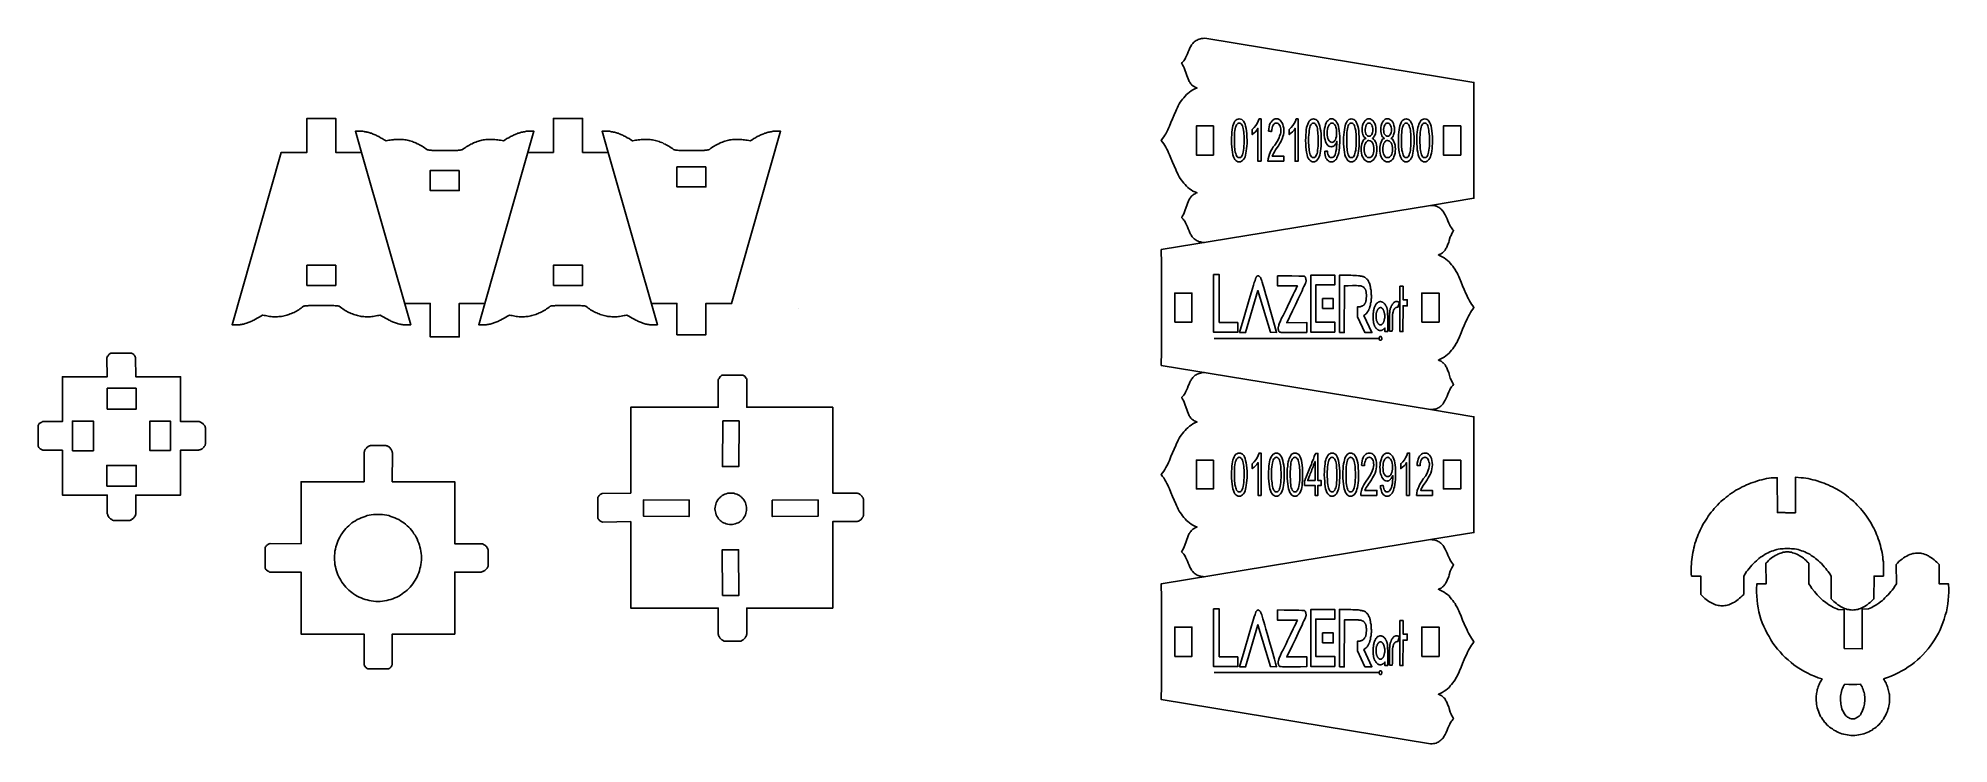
# Model space of a CAD drawing. Header units: centimetres. Extents: x -21.3 to 5.3, y 0.3 to 10.2.
import ezdxf

# ---------------------------------------------------------------- set-up
doc = ezdxf.new("R2010")
doc.units = ezdxf.units.CM
doc.header["$MEASUREMENT"] = 0
doc.layers.add('Layer 1', color=7, linetype='Continuous')

msp = doc.modelspace()

# ---------------------------------------------------------------- linework, layer by layer
at = {"layer": 'Layer 1'}
for points, knots in [([(-5.0947, 7.31693), (-5.0947, 7.31693), (-5.11502, 7.31693), (-5.11502, 7.31693), (-5.11502, 7.31693), (-5.11502, 7.31693), (-5.13534, 7.31947), (-5.13534, 7.31947), (-5.13534, 7.31947), (-5.13534, 7.31947), (-5.15312, 7.32455), (-5.15312, 7.32455), (-5.15312, 7.32455), (-5.15312, 7.32455), (-5.16836, 7.32709), (-5.16836, 7.32709), (-5.16836, 7.32709), (-5.16836, 7.32709), (-5.1836, 7.33471), (-5.1836, 7.33471), (-5.1836, 7.33471), (-5.1836, 7.33471), (-5.19884, 7.33979), (-5.19884, 7.33979), (-5.19884, 7.33979), (-5.19884, 7.33979), (-5.21154, 7.34741), (-5.21154, 7.34741), (-5.21154, 7.34741), (-5.21154, 7.34741), (-5.22424, 7.35757), (-5.22424, 7.35757), (-5.22424, 7.35757), (-5.22424, 7.35757), (-5.23694, 7.36519), (-5.23694, 7.36519), (-5.23694, 7.36519), (-5.23694, 7.36519), (-5.2471, 7.37535), (-5.2471, 7.37535), (-5.2471, 7.37535), (-5.2471, 7.37535), (-5.25726, 7.38805), (-5.25726, 7.38805), (-5.25726, 7.38805), (-5.25726, 7.38805), (-5.26742, 7.39567), (-5.26742, 7.39567), (-5.26742, 7.39567), (-5.26742, 7.39567), (-5.27504, 7.40837), (-5.27504, 7.40837), (-5.27504, 7.40837), (-5.27504, 7.40837), (-5.28266, 7.42107), (-5.28266, 7.42107), (-5.28266, 7.42107), (-5.28266, 7.42107), (-5.29028, 7.43377), (-5.29028, 7.43377), (-5.29028, 7.43377), (-5.29028, 7.43377), (-5.2979, 7.44901), (-5.2979, 7.44901), (-5.2979, 7.44901), (-5.2979, 7.44901), (-5.3106, 7.47695), (-5.3106, 7.47695), (-5.3106, 7.47695), (-5.3106, 7.47695), (-5.32076, 7.50489), (-5.32076, 7.50489), (-5.32076, 7.50489), (-5.32076, 7.50489), (-5.33346, 7.53283), (-5.33346, 7.53283), (-5.33346, 7.53283), (-5.33346, 7.53283), (-5.34616, 7.56077), (-5.34616, 7.56077), (-5.34616, 7.56077), (-5.34616, 7.56077), (-5.35886, 7.58871), (-5.35886, 7.58871), (-5.35886, 7.58871), (-5.35886, 7.58871), (-5.36648, 7.60395), (-5.36648, 7.60395), (-5.36648, 7.60395), (-5.36648, 7.60395), (-5.3741, 7.61665), (-5.3741, 7.61665), (-5.3741, 7.61665), (-5.3741, 7.61665), (-5.38426, 7.62935), (-5.38426, 7.62935), (-5.38426, 7.62935), (-5.38426, 7.62935), (-5.39442, 7.64205), (-5.39442, 7.64205), (-5.39442, 7.64205), (-5.39442, 7.64205), (-5.40458, 7.65475), (-5.40458, 7.65475), (-5.40458, 7.65475), (-5.40458, 7.65475), (-5.41474, 7.66491), (-5.41474, 7.66491), (-5.41474, 7.66491), (-5.41474, 7.66491), (-5.40712, 7.67507), (-5.40712, 7.67507), (-5.40712, 7.67507), (-5.40712, 7.67507), (-5.40204, 7.68523), (-5.40204, 7.68523), (-5.40204, 7.68523), (-5.40204, 7.68523), (-5.38934, 7.70555), (-5.38934, 7.70555), (-5.38934, 7.70555), (-5.38934, 7.70555), (-5.37918, 7.73095), (-5.37918, 7.73095), (-5.37918, 7.73095), (-5.37918, 7.73095), (-5.36902, 7.75635), (-5.36902, 7.75635), (-5.36902, 7.75635), (-5.36902, 7.75635), (-5.35124, 7.80715), (-5.35124, 7.80715), (-5.35124, 7.80715), (-5.35124, 7.80715), (-5.34362, 7.83255), (-5.34362, 7.83255), (-5.34362, 7.83255), (-5.34362, 7.83255), (-5.33346, 7.86049), (-5.33346, 7.86049), (-5.33346, 7.86049), (-5.33346, 7.86049), (-5.3233, 7.88081), (-5.3233, 7.88081), (-5.3233, 7.88081), (-5.3233, 7.88081), (-5.31568, 7.90621), (-5.31568, 7.90621), (-5.31568, 7.90621), (-5.31568, 7.90621), (-5.30806, 7.91637), (-5.30806, 7.91637), (-5.30806, 7.91637), (-5.30806, 7.91637), (-5.30044, 7.92907), (-5.30044, 7.92907), (-5.30044, 7.92907), (-5.30044, 7.92907), (-5.29536, 7.93923), (-5.29536, 7.93923), (-5.29536, 7.93923), (-5.29536, 7.93923), (-5.28774, 7.94939), (-5.28774, 7.94939), (-5.28774, 7.94939), (-5.28774, 7.94939), (-5.27758, 7.95955), (-5.27758, 7.95955), (-5.27758, 7.95955), (-5.27758, 7.95955), (-5.26996, 7.96717), (-5.26996, 7.96717), (-5.26996, 7.96717), (-5.26996, 7.96717), (-5.2598, 7.97479), (-5.2598, 7.97479), (-5.2598, 7.97479), (-5.2598, 7.97479), (-5.24964, 7.98241), (-5.24964, 7.98241), (-5.24964, 7.98241), (-5.24964, 7.98241), (-5.23948, 7.99003), (-5.23948, 7.99003), (-5.23948, 7.99003), (-5.23948, 7.99003), (-5.22678, 7.99511), (-5.22678, 7.99511), (-5.22678, 7.99511), (-5.22678, 7.99511), (-5.21408, 8.00273), (-5.21408, 8.00273), (-5.21408, 8.00273), (-5.21408, 8.00273), (-5.19884, 8.00527), (-5.19884, 8.00527), (-5.19884, 8.00527), (-5.19884, 8.00527), (-5.22932, 8.02051), (-5.22932, 8.02051), (-5.22932, 8.02051), (-5.22932, 8.02051), (-5.25726, 8.03067), (-5.25726, 8.03067), (-5.25726, 8.03067), (-5.25726, 8.03067), (-5.28266, 8.04845), (-5.28266, 8.04845), (-5.28266, 8.04845), (-5.28266, 8.04845), (-5.30552, 8.06369), (-5.30552, 8.06369), (-5.30552, 8.06369), (-5.30552, 8.06369), (-5.32584, 8.08147), (-5.32584, 8.08147), (-5.32584, 8.08147), (-5.32584, 8.08147), (-5.34616, 8.10179), (-5.34616, 8.10179), (-5.34616, 8.10179), (-5.34616, 8.10179), (-5.36648, 8.12211), (-5.36648, 8.12211), (-5.36648, 8.12211), (-5.36648, 8.12211), (-5.38426, 8.14243), (-5.38426, 8.14243), (-5.38426, 8.14243), (-5.38426, 8.14243), (-5.40204, 8.16529), (-5.40204, 8.16529), (-5.40204, 8.16529), (-5.40204, 8.16529), (-5.41728, 8.18561), (-5.41728, 8.18561), (-5.41728, 8.18561), (-5.41728, 8.18561), (-5.43252, 8.20847), (-5.43252, 8.20847), (-5.43252, 8.20847), (-5.43252, 8.20847), (-5.44776, 8.23133), (-5.44776, 8.23133), (-5.44776, 8.23133), (-5.44776, 8.23133), (-5.46046, 8.25673), (-5.46046, 8.25673), (-5.46046, 8.25673), (-5.46046, 8.25673), (-5.47316, 8.27959), (-5.47316, 8.27959), (-5.47316, 8.27959), (-5.47316, 8.27959), (-5.48332, 8.30499), (-5.48332, 8.30499), (-5.48332, 8.30499), (-5.48332, 8.30499), (-5.49602, 8.33293), (-5.49602, 8.33293), (-5.49602, 8.33293), (-5.49602, 8.33293), (-5.51888, 8.38119), (-5.51888, 8.38119), (-5.51888, 8.38119), (-5.51888, 8.38119), (-5.5392, 8.43453), (-5.5392, 8.43453), (-5.5392, 8.43453), (-5.5392, 8.43453), (-5.56206, 8.48787), (-5.56206, 8.48787), (-5.56206, 8.48787), (-5.56206, 8.48787), (-5.58492, 8.53867), (-5.58492, 8.53867), (-5.58492, 8.53867), (-5.58492, 8.53867), (-5.59508, 8.56661), (-5.59508, 8.56661), (-5.59508, 8.56661), (-5.59508, 8.56661), (-5.60778, 8.59201), (-5.60778, 8.59201), (-5.60778, 8.59201), (-5.60778, 8.59201), (-5.62048, 8.61741), (-5.62048, 8.61741), (-5.62048, 8.61741), (-5.62048, 8.61741), (-5.63572, 8.64281), (-5.63572, 8.64281), (-5.63572, 8.64281), (-5.63572, 8.64281), (-5.64588, 8.66567), (-5.64588, 8.66567), (-5.64588, 8.66567), (-5.64588, 8.66567), (-5.66366, 8.69107), (-5.66366, 8.69107), (-5.66366, 8.69107), (-5.66366, 8.69107), (-5.6789, 8.71393), (-5.6789, 8.71393), (-5.6789, 8.71393), (-5.6789, 8.71393), (-5.69668, 8.73679), (-5.69668, 8.73679), (-5.69668, 8.73679), (-5.69668, 8.73679), (-5.6789, 8.76219), (-5.6789, 8.76219), (-5.6789, 8.76219), (-5.6789, 8.76219), (-5.66366, 8.78505), (-5.66366, 8.78505), (-5.66366, 8.78505), (-5.66366, 8.78505), (-5.64588, 8.81045), (-5.64588, 8.81045), (-5.64588, 8.81045), (-5.64588, 8.81045), (-5.63572, 8.83077), (-5.63572, 8.83077), (-5.63572, 8.83077), (-5.63572, 8.83077), (-5.62048, 8.85871), (-5.62048, 8.85871), (-5.62048, 8.85871), (-5.62048, 8.85871), (-5.60778, 8.88411), (-5.60778, 8.88411), (-5.60778, 8.88411), (-5.60778, 8.88411), (-5.59508, 8.90951), (-5.59508, 8.90951), (-5.59508, 8.90951), (-5.59508, 8.90951), (-5.58492, 8.93491), (-5.58492, 8.93491), (-5.58492, 8.93491), (-5.58492, 8.93491), (-5.56206, 8.98571), (-5.56206, 8.98571), (-5.56206, 8.98571), (-5.56206, 8.98571), (-5.5392, 9.03905), (-5.5392, 9.03905), (-5.5392, 9.03905), (-5.5392, 9.03905), (-5.51888, 9.09239), (-5.51888, 9.09239), (-5.51888, 9.09239), (-5.51888, 9.09239), (-5.49602, 9.14319), (-5.49602, 9.14319), (-5.49602, 9.14319), (-5.49602, 9.14319), (-5.48332, 9.16859), (-5.48332, 9.16859), (-5.48332, 9.16859), (-5.48332, 9.16859), (-5.47316, 9.19399), (-5.47316, 9.19399), (-5.47316, 9.19399), (-5.47316, 9.19399), (-5.46046, 9.21939), (-5.46046, 9.21939), (-5.46046, 9.21939), (-5.46046, 9.21939), (-5.44776, 9.24479), (-5.44776, 9.24479), (-5.44776, 9.24479), (-5.44776, 9.24479), (-5.43252, 9.26765), (-5.43252, 9.26765), (-5.43252, 9.26765), (-5.43252, 9.26765), (-5.41728, 9.29051), (-5.41728, 9.29051), (-5.41728, 9.29051), (-5.41728, 9.29051), (-5.40204, 9.31083), (-5.40204, 9.31083), (-5.40204, 9.31083), (-5.40204, 9.31083), (-5.38426, 9.33115), (-5.38426, 9.33115), (-5.38426, 9.33115), (-5.38426, 9.33115), (-5.36648, 9.35401), (-5.36648, 9.35401), (-5.36648, 9.35401), (-5.36648, 9.35401), (-5.34616, 9.37433), (-5.34616, 9.37433), (-5.34616, 9.37433), (-5.34616, 9.37433), (-5.32584, 9.39211), (-5.32584, 9.39211), (-5.32584, 9.39211), (-5.32584, 9.39211), (-5.30552, 9.40989), (-5.30552, 9.40989), (-5.30552, 9.40989), (-5.30552, 9.40989), (-5.28266, 9.42767), (-5.28266, 9.42767), (-5.28266, 9.42767), (-5.28266, 9.42767), (-5.25726, 9.44291), (-5.25726, 9.44291), (-5.25726, 9.44291), (-5.25726, 9.44291), (-5.22932, 9.45561), (-5.22932, 9.45561), (-5.22932, 9.45561), (-5.22932, 9.45561), (-5.19884, 9.46831), (-5.19884, 9.46831), (-5.19884, 9.46831), (-5.19884, 9.46831), (-5.21408, 9.47339), (-5.21408, 9.47339), (-5.21408, 9.47339), (-5.21408, 9.47339), (-5.22678, 9.47847), (-5.22678, 9.47847), (-5.22678, 9.47847), (-5.22678, 9.47847), (-5.23948, 9.48609), (-5.23948, 9.48609), (-5.23948, 9.48609), (-5.23948, 9.48609), (-5.24964, 9.49117), (-5.24964, 9.49117), (-5.24964, 9.49117), (-5.24964, 9.49117), (-5.2598, 9.49879), (-5.2598, 9.49879), (-5.2598, 9.49879), (-5.2598, 9.49879), (-5.26996, 9.50641), (-5.26996, 9.50641), (-5.26996, 9.50641), (-5.26996, 9.50641), (-5.27758, 9.51657), (-5.27758, 9.51657), (-5.27758, 9.51657), (-5.27758, 9.51657), (-5.28774, 9.52673), (-5.28774, 9.52673), (-5.28774, 9.52673), (-5.28774, 9.52673), (-5.29536, 9.53689), (-5.29536, 9.53689), (-5.29536, 9.53689), (-5.29536, 9.53689), (-5.30044, 9.54705), (-5.30044, 9.54705), (-5.30044, 9.54705), (-5.30044, 9.54705), (-5.30806, 9.55721), (-5.30806, 9.55721), (-5.30806, 9.55721), (-5.30806, 9.55721), (-5.31568, 9.56991), (-5.31568, 9.56991), (-5.31568, 9.56991), (-5.31568, 9.56991), (-5.3233, 9.59277), (-5.3233, 9.59277), (-5.3233, 9.59277), (-5.3233, 9.59277), (-5.33346, 9.61563), (-5.33346, 9.61563), (-5.33346, 9.61563), (-5.33346, 9.61563), (-5.34362, 9.64103), (-5.34362, 9.64103), (-5.34362, 9.64103), (-5.34362, 9.64103), (-5.35124, 9.66643), (-5.35124, 9.66643), (-5.35124, 9.66643), (-5.35124, 9.66643), (-5.36902, 9.71977), (-5.36902, 9.71977), (-5.36902, 9.71977), (-5.36902, 9.71977), (-5.37918, 9.74517), (-5.37918, 9.74517), (-5.37918, 9.74517), (-5.37918, 9.74517), (-5.38934, 9.76803), (-5.38934, 9.76803), (-5.38934, 9.76803), (-5.38934, 9.76803), (-5.40204, 9.78835), (-5.40204, 9.78835), (-5.40204, 9.78835), (-5.40204, 9.78835), (-5.40712, 9.79851), (-5.40712, 9.79851), (-5.40712, 9.79851), (-5.40712, 9.79851), (-5.41474, 9.80867), (-5.41474, 9.80867), (-5.41474, 9.80867), (-5.41474, 9.80867), (-5.40458, 9.82137), (-5.40458, 9.82137), (-5.40458, 9.82137), (-5.40458, 9.82137), (-5.39442, 9.83407), (-5.39442, 9.83407), (-5.39442, 9.83407), (-5.39442, 9.83407), (-5.38426, 9.84677), (-5.38426, 9.84677), (-5.38426, 9.84677), (-5.38426, 9.84677), (-5.3741, 9.85947), (-5.3741, 9.85947), (-5.3741, 9.85947), (-5.3741, 9.85947), (-5.36648, 9.87217), (-5.36648, 9.87217), (-5.36648, 9.87217), (-5.36648, 9.87217), (-5.35886, 9.88487), (-5.35886, 9.88487), (-5.35886, 9.88487), (-5.35886, 9.88487), (-5.34616, 9.91535), (-5.34616, 9.91535), (-5.34616, 9.91535), (-5.34616, 9.91535), (-5.33346, 9.94075), (-5.33346, 9.94075), (-5.33346, 9.94075), (-5.33346, 9.94075), (-5.32076, 9.97123), (-5.32076, 9.97123), (-5.32076, 9.97123), (-5.32076, 9.97123), (-5.3106, 9.99917), (-5.3106, 9.99917), (-5.3106, 9.99917), (-5.3106, 9.99917), (-5.2979, 10.02711), (-5.2979, 10.02711), (-5.2979, 10.02711), (-5.2979, 10.02711), (-5.29028, 10.03981), (-5.29028, 10.03981), (-5.29028, 10.03981), (-5.29028, 10.03981), (-5.28266, 10.05505), (-5.28266, 10.05505), (-5.28266, 10.05505), (-5.28266, 10.05505), (-5.27504, 10.06775), (-5.27504, 10.06775), (-5.27504, 10.06775), (-5.27504, 10.06775), (-5.26488, 10.07791), (-5.26488, 10.07791), (-5.26488, 10.07791), (-5.26488, 10.07791), (-5.25726, 10.08807), (-5.25726, 10.08807), (-5.25726, 10.08807), (-5.25726, 10.08807), (-5.2471, 10.09823), (-5.2471, 10.09823), (-5.2471, 10.09823), (-5.2471, 10.09823), (-5.23694, 10.10839), (-5.23694, 10.10839), (-5.23694, 10.10839), (-5.23694, 10.10839), (-5.22424, 10.11855), (-5.22424, 10.11855), (-5.22424, 10.11855), (-5.22424, 10.11855), (-5.21154, 10.12617), (-5.21154, 10.12617), (-5.21154, 10.12617), (-5.21154, 10.12617), (-5.19884, 10.13379), (-5.19884, 10.13379), (-5.19884, 10.13379), (-5.19884, 10.13379), (-5.1836, 10.14141), (-5.1836, 10.14141), (-5.1836, 10.14141), (-5.1836, 10.14141), (-5.16836, 10.14649), (-5.16836, 10.14649), (-5.16836, 10.14649), (-5.16836, 10.14649), (-5.15312, 10.15157), (-5.15312, 10.15157), (-5.15312, 10.15157), (-5.15312, 10.15157), (-5.13534, 10.15411), (-5.13534, 10.15411), (-5.13534, 10.15411), (-5.13534, 10.15411), (-5.11502, 10.15665), (-5.11502, 10.15665), (-5.11502, 10.15665), (-5.11502, 10.15665), (-5.09216, 10.15919), (-5.09216, 10.15919), (-5.09216, 10.15919), (-5.09216, 10.15919), (-1.34312, 9.54451), (-1.34312, 9.54451), (-1.34312, 9.54451), (-1.34312, 9.54451), (-1.34312, 9.34131), (-1.34312, 9.34131), (-1.34312, 9.34131), (-1.34312, 9.34131), (-1.34312, 9.14065), (-1.34312, 9.14065), (-1.34312, 9.14065), (-1.34312, 9.14065), (-1.34312, 8.94253), (-1.34312, 8.94253), (-1.34312, 8.94253), (-1.34312, 8.94253), (-1.34312, 8.74187), (-1.34312, 8.74187), (-1.34312, 8.74187), (-1.34312, 8.74187), (-1.34312, 8.73679), (-1.34312, 8.73679), (-1.34312, 8.73679), (-1.34312, 8.73679), (-1.34312, 8.73425), (-1.34312, 8.73425), (-1.34312, 8.73425), (-1.34312, 8.73425), (-1.34312, 8.53359), (-1.34312, 8.53359), (-1.34312, 8.53359), (-1.34312, 8.53359), (-1.34312, 8.33547), (-1.34312, 8.33547), (-1.34312, 8.33547), (-1.34312, 8.33547), (-1.34312, 8.13481), (-1.34312, 8.13481), (-1.34312, 8.13481), (-1.34312, 8.13481), (-1.34312, 7.93161), (-1.34312, 7.93161), (-1.34312, 7.93161), (-1.34312, 7.93161), (-1.9451, 7.83255), (-1.9451, 7.83255)], [0, 0, 0, 0, 0.0060241, 0.0060241, 0.0060241, 0.0060241, 0.01204819, 0.01204819, 0.01204819, 0.01204819, 0.01807229, 0.01807229, 0.01807229, 0.01807229, 0.02409639, 0.02409639, 0.02409639, 0.02409639, 0.03012048, 0.03012048, 0.03012048, 0.03012048, 0.03614458, 0.03614458, 0.03614458, 0.03614458, 0.04216867, 0.04216867, 0.04216867, 0.04216867, 0.04819277, 0.04819277, 0.04819277, 0.04819277, 0.05421687, 0.05421687, 0.05421687, 0.05421687, 0.06024096, 0.06024096, 0.06024096, 0.06024096, 0.06626506, 0.06626506, 0.06626506, 0.06626506, 0.07228916, 0.07228916, 0.07228916, 0.07228916, 0.07831325, 0.07831325, 0.07831325, 0.07831325, 0.08433735, 0.08433735, 0.08433735, 0.08433735, 0.09036145, 0.09036145, 0.09036145, 0.09036145, 0.09638554, 0.09638554, 0.09638554, 0.09638554, 0.10240964, 0.10240964, 0.10240964, 0.10240964, 0.10843373, 0.10843373, 0.10843373, 0.10843373, 0.11445783, 0.11445783, 0.11445783, 0.11445783, 0.12048193, 0.12048193, 0.12048193, 0.12048193, 0.12650602, 0.12650602, 0.12650602, 0.12650602, 0.13253012, 0.13253012, 0.13253012, 0.13253012, 0.13855422, 0.13855422, 0.13855422, 0.13855422, 0.14457831, 0.14457831, 0.14457831, 0.14457831, 0.15060241, 0.15060241, 0.15060241, 0.15060241, 0.15662651, 0.15662651, 0.15662651, 0.15662651, 0.1626506, 0.1626506, 0.1626506, 0.1626506, 0.1686747, 0.1686747, 0.1686747, 0.1686747, 0.1746988, 0.1746988, 0.1746988, 0.1746988, 0.18072289, 0.18072289, 0.18072289, 0.18072289, 0.18674699, 0.18674699, 0.18674699, 0.18674699, 0.19277108, 0.19277108, 0.19277108, 0.19277108, 0.19879518, 0.19879518, 0.19879518, 0.19879518, 0.20481928, 0.20481928, 0.20481928, 0.20481928, 0.21084337, 0.21084337, 0.21084337, 0.21084337, 0.21686747, 0.21686747, 0.21686747, 0.21686747, 0.22289157, 0.22289157, 0.22289157, 0.22289157, 0.22891566, 0.22891566, 0.22891566, 0.22891566, 0.23493976, 0.23493976, 0.23493976, 0.23493976, 0.24096386, 0.24096386, 0.24096386, 0.24096386, 0.24698795, 0.24698795, 0.24698795, 0.24698795, 0.25301205, 0.25301205, 0.25301205, 0.25301205, 0.25903614, 0.25903614, 0.25903614, 0.25903614, 0.26506024, 0.26506024, 0.26506024, 0.26506024, 0.27108434, 0.27108434, 0.27108434, 0.27108434, 0.27710843, 0.27710843, 0.27710843, 0.27710843, 0.28313253, 0.28313253, 0.28313253, 0.28313253, 0.28915663, 0.28915663, 0.28915663, 0.28915663, 0.29518072, 0.29518072, 0.29518072, 0.29518072, 0.30120482, 0.30120482, 0.30120482, 0.30120482, 0.30722892, 0.30722892, 0.30722892, 0.30722892, 0.31325301, 0.31325301, 0.31325301, 0.31325301, 0.31927711, 0.31927711, 0.31927711, 0.31927711, 0.3253012, 0.3253012, 0.3253012, 0.3253012, 0.3313253, 0.3313253, 0.3313253, 0.3313253, 0.3373494, 0.3373494, 0.3373494, 0.3373494, 0.34337349, 0.34337349, 0.34337349, 0.34337349, 0.34939759, 0.34939759, 0.34939759, 0.34939759, 0.35542169, 0.35542169, 0.35542169, 0.35542169, 0.36144578, 0.36144578, 0.36144578, 0.36144578, 0.36746988, 0.36746988, 0.36746988, 0.36746988, 0.37349398, 0.37349398, 0.37349398, 0.37349398, 0.37951807, 0.37951807, 0.37951807, 0.37951807, 0.38554217, 0.38554217, 0.38554217, 0.38554217, 0.39156627, 0.39156627, 0.39156627, 0.39156627, 0.39759036, 0.39759036, 0.39759036, 0.39759036, 0.40361446, 0.40361446, 0.40361446, 0.40361446, 0.40963855, 0.40963855, 0.40963855, 0.40963855, 0.41566265, 0.41566265, 0.41566265, 0.41566265, 0.42168675, 0.42168675, 0.42168675, 0.42168675, 0.42771084, 0.42771084, 0.42771084, 0.42771084, 0.43373494, 0.43373494, 0.43373494, 0.43373494, 0.43975904, 0.43975904, 0.43975904, 0.43975904, 0.44578313, 0.44578313, 0.44578313, 0.44578313, 0.45180723, 0.45180723, 0.45180723, 0.45180723, 0.45783133, 0.45783133, 0.45783133, 0.45783133, 0.46385542, 0.46385542, 0.46385542, 0.46385542, 0.46987952, 0.46987952, 0.46987952, 0.46987952, 0.47590361, 0.47590361, 0.47590361, 0.47590361, 0.48192771, 0.48192771, 0.48192771, 0.48192771, 0.48795181, 0.48795181, 0.48795181, 0.48795181, 0.4939759, 0.4939759, 0.4939759, 0.4939759, 0.5, 0.5, 0.5, 0.5, 0.5060241, 0.5060241, 0.5060241, 0.5060241, 0.51204819, 0.51204819, 0.51204819, 0.51204819, 0.51807229, 0.51807229, 0.51807229, 0.51807229, 0.52409639, 0.52409639, 0.52409639, 0.52409639, 0.53012048, 0.53012048, 0.53012048, 0.53012048, 0.53614458, 0.53614458, 0.53614458, 0.53614458, 0.54216867, 0.54216867, 0.54216867, 0.54216867, 0.54819277, 0.54819277, 0.54819277, 0.54819277, 0.55421687, 0.55421687, 0.55421687, 0.55421687, 0.56024096, 0.56024096, 0.56024096, 0.56024096, 0.56626506, 0.56626506, 0.56626506, 0.56626506, 0.57228916, 0.57228916, 0.57228916, 0.57228916, 0.57831325, 0.57831325, 0.57831325, 0.57831325, 0.58433735, 0.58433735, 0.58433735, 0.58433735, 0.59036145, 0.59036145, 0.59036145, 0.59036145, 0.59638554, 0.59638554, 0.59638554, 0.59638554, 0.60240964, 0.60240964, 0.60240964, 0.60240964, 0.60843373, 0.60843373, 0.60843373, 0.60843373, 0.61445783, 0.61445783, 0.61445783, 0.61445783, 0.62048193, 0.62048193, 0.62048193, 0.62048193, 0.62650602, 0.62650602, 0.62650602, 0.62650602, 0.63253012, 0.63253012, 0.63253012, 0.63253012, 0.63855422, 0.63855422, 0.63855422, 0.63855422, 0.64457831, 0.64457831, 0.64457831, 0.64457831, 0.65060241, 0.65060241, 0.65060241, 0.65060241, 0.65662651, 0.65662651, 0.65662651, 0.65662651, 0.6626506, 0.6626506, 0.6626506, 0.6626506, 0.6686747, 0.6686747, 0.6686747, 0.6686747, 0.6746988, 0.6746988, 0.6746988, 0.6746988, 0.68072289, 0.68072289, 0.68072289, 0.68072289, 0.68674699, 0.68674699, 0.68674699, 0.68674699, 0.69277108, 0.69277108, 0.69277108, 0.69277108, 0.69879518, 0.69879518, 0.69879518, 0.69879518, 0.70481928, 0.70481928, 0.70481928, 0.70481928, 0.71084337, 0.71084337, 0.71084337, 0.71084337, 0.71686747, 0.71686747, 0.71686747, 0.71686747, 0.72289157, 0.72289157, 0.72289157, 0.72289157, 0.72891566, 0.72891566, 0.72891566, 0.72891566, 0.73493976, 0.73493976, 0.73493976, 0.73493976, 0.74096386, 0.74096386, 0.74096386, 0.74096386, 0.74698795, 0.74698795, 0.74698795, 0.74698795, 0.75301205, 0.75301205, 0.75301205, 0.75301205, 0.75903614, 0.75903614, 0.75903614, 0.75903614, 0.76506024, 0.76506024, 0.76506024, 0.76506024, 0.77108434, 0.77108434, 0.77108434, 0.77108434, 0.77710843, 0.77710843, 0.77710843, 0.77710843, 0.78313253, 0.78313253, 0.78313253, 0.78313253, 0.78915663, 0.78915663, 0.78915663, 0.78915663, 0.79518072, 0.79518072, 0.79518072, 0.79518072, 0.80120482, 0.80120482, 0.80120482, 0.80120482, 0.80722892, 0.80722892, 0.80722892, 0.80722892, 0.81325301, 0.81325301, 0.81325301, 0.81325301, 0.81927711, 0.81927711, 0.81927711, 0.81927711, 0.8253012, 0.8253012, 0.8253012, 0.8253012, 0.8313253, 0.8313253, 0.8313253, 0.8313253, 0.8373494, 0.8373494, 0.8373494, 0.8373494, 0.84337349, 0.84337349, 0.84337349, 0.84337349, 0.84939759, 0.84939759, 0.84939759, 0.84939759, 0.85542169, 0.85542169, 0.85542169, 0.85542169, 0.86144578, 0.86144578, 0.86144578, 0.86144578, 0.86746988, 0.86746988, 0.86746988, 0.86746988, 0.87349398, 0.87349398, 0.87349398, 0.87349398, 0.87951807, 0.87951807, 0.87951807, 0.87951807, 0.88554217, 0.88554217, 0.88554217, 0.88554217, 0.89156627, 0.89156627, 0.89156627, 0.89156627, 0.89759036, 0.89759036, 0.89759036, 0.89759036, 0.90361446, 0.90361446, 0.90361446, 0.90361446, 0.90963855, 0.90963855, 0.90963855, 0.90963855, 0.91566265, 0.91566265, 0.91566265, 0.91566265, 0.92168675, 0.92168675, 0.92168675, 0.92168675, 0.92771084, 0.92771084, 0.92771084, 0.92771084, 0.93373494, 0.93373494, 0.93373494, 0.93373494, 0.93975904, 0.93975904, 0.93975904, 0.93975904, 0.94578313, 0.94578313, 0.94578313, 0.94578313, 0.95180723, 0.95180723, 0.95180723, 0.95180723, 0.95783133, 0.95783133, 0.95783133, 0.95783133, 0.96385542, 0.96385542, 0.96385542, 0.96385542, 0.96987952, 0.96987952, 0.96987952, 0.96987952, 0.97590361, 0.97590361, 0.97590361, 0.97590361, 0.98192771, 0.98192771, 0.98192771, 0.98192771, 0.98795181, 0.98795181, 0.98795181, 0.98795181, 0.9939759, 0.9939759, 0.9939759, 0.9939759, 1, 1, 1, 1]), ([(-17.57372, 6.43809), (-17.57372, 6.43809), (-17.58642, 6.43555), (-17.58642, 6.43555), (-17.58642, 6.43555), (-17.58642, 6.43555), (-17.60166, 6.43555), (-17.60166, 6.43555), (-17.60166, 6.43555), (-17.60166, 6.43555), (-17.61436, 6.43555), (-17.61436, 6.43555), (-17.61436, 6.43555), (-17.61436, 6.43555), (-17.62706, 6.43301), (-17.62706, 6.43301), (-17.62706, 6.43301), (-17.62706, 6.43301), (-17.63976, 6.43047), (-17.63976, 6.43047), (-17.63976, 6.43047), (-17.63976, 6.43047), (-17.64484, 6.42793), (-17.64484, 6.42793), (-17.64484, 6.42793), (-17.64484, 6.42793), (-17.64738, 6.42793), (-17.64738, 6.42793), (-17.64738, 6.42793), (-17.64738, 6.42793), (-17.66516, 6.41523), (-17.66516, 6.41523), (-17.66516, 6.41523), (-17.66516, 6.41523), (-17.6804, 6.40253), (-17.6804, 6.40253), (-17.6804, 6.40253), (-17.6804, 6.40253), (-17.69818, 6.39237), (-17.69818, 6.39237), (-17.69818, 6.39237), (-17.69818, 6.39237), (-17.71342, 6.37967), (-17.71342, 6.37967), (-17.71342, 6.37967), (-17.71342, 6.37967), (-17.72866, 6.36951), (-17.72866, 6.36951), (-17.72866, 6.36951), (-17.72866, 6.36951), (-17.74644, 6.36189), (-17.74644, 6.36189), (-17.74644, 6.36189), (-17.74644, 6.36189), (-17.76422, 6.35173), (-17.76422, 6.35173), (-17.76422, 6.35173), (-17.76422, 6.35173), (-17.77946, 6.34411), (-17.77946, 6.34411), (-17.77946, 6.34411), (-17.77946, 6.34411), (-17.79724, 6.33649), (-17.79724, 6.33649), (-17.79724, 6.33649), (-17.79724, 6.33649), (-17.81502, 6.32887), (-17.81502, 6.32887), (-17.81502, 6.32887), (-17.81502, 6.32887), (-17.8328, 6.32125), (-17.8328, 6.32125), (-17.8328, 6.32125), (-17.8328, 6.32125), (-17.85058, 6.31617), (-17.85058, 6.31617), (-17.85058, 6.31617), (-17.85058, 6.31617), (-17.86328, 6.30855), (-17.86328, 6.30855), (-17.86328, 6.30855), (-17.86328, 6.30855), (-17.88106, 6.30347), (-17.88106, 6.30347), (-17.88106, 6.30347), (-17.88106, 6.30347), (-17.89884, 6.29839), (-17.89884, 6.29839), (-17.89884, 6.29839), (-17.89884, 6.29839), (-17.91662, 6.29585), (-17.91662, 6.29585), (-17.91662, 6.29585), (-17.91662, 6.29585), (-17.9344, 6.29077), (-17.9344, 6.29077), (-17.9344, 6.29077), (-17.9344, 6.29077), (-17.95218, 6.28823), (-17.95218, 6.28823), (-17.95218, 6.28823), (-17.95218, 6.28823), (-17.9725, 6.28569), (-17.9725, 6.28569), (-17.9725, 6.28569), (-17.9725, 6.28569), (-17.99028, 6.28569), (-17.99028, 6.28569), (-17.99028, 6.28569), (-17.99028, 6.28569), (-18.00806, 6.28315), (-18.00806, 6.28315), (-18.00806, 6.28315), (-18.00806, 6.28315), (-18.0233, 6.28315), (-18.0233, 6.28315), (-18.0233, 6.28315), (-18.0233, 6.28315), (-18.04362, 6.28315), (-18.04362, 6.28315), (-18.04362, 6.28315), (-18.04362, 6.28315), (-18.0614, 6.28315), (-18.0614, 6.28315), (-18.0614, 6.28315), (-18.0614, 6.28315), (-18.07918, 6.28315), (-18.07918, 6.28315), (-18.07918, 6.28315), (-18.07918, 6.28315), (-18.0995, 6.28569), (-18.0995, 6.28569), (-18.0995, 6.28569), (-18.0995, 6.28569), (-18.11982, 6.28823), (-18.11982, 6.28823), (-18.11982, 6.28823), (-18.11982, 6.28823), (-18.1376, 6.29077), (-18.1376, 6.29077), (-18.1376, 6.29077), (-18.1376, 6.29077), (-18.15792, 6.29331), (-18.15792, 6.29331), (-18.15792, 6.29331), (-18.15792, 6.29331), (-18.17824, 6.29839), (-18.17824, 6.29839), (-18.17824, 6.29839), (-18.17824, 6.29839), (-18.19602, 6.30093), (-18.19602, 6.30093), (-18.19602, 6.30093), (-18.19602, 6.30093), (-18.21634, 6.30601), (-18.21634, 6.30601), (-18.21634, 6.30601), (-18.21634, 6.30601), (-18.24174, 6.29077), (-18.24174, 6.29077), (-18.24174, 6.29077), (-18.24174, 6.29077), (-18.26714, 6.27553), (-18.26714, 6.27553), (-18.26714, 6.27553), (-18.26714, 6.27553), (-18.29254, 6.26283), (-18.29254, 6.26283), (-18.29254, 6.26283), (-18.29254, 6.26283), (-18.31794, 6.24759), (-18.31794, 6.24759), (-18.31794, 6.24759), (-18.31794, 6.24759), (-18.3408, 6.23489), (-18.3408, 6.23489), (-18.3408, 6.23489), (-18.3408, 6.23489), (-18.3535, 6.22981), (-18.3535, 6.22981), (-18.3535, 6.22981), (-18.3535, 6.22981), (-18.3662, 6.22219), (-18.3662, 6.22219), (-18.3662, 6.22219), (-18.3662, 6.22219), (-18.3789, 6.21711), (-18.3789, 6.21711), (-18.3789, 6.21711), (-18.3789, 6.21711), (-18.3916, 6.21203), (-18.3916, 6.21203), (-18.3916, 6.21203), (-18.3916, 6.21203), (-18.4043, 6.20695), (-18.4043, 6.20695), (-18.4043, 6.20695), (-18.4043, 6.20695), (-18.417, 6.20187), (-18.417, 6.20187), (-18.417, 6.20187), (-18.417, 6.20187), (-18.4297, 6.19679), (-18.4297, 6.19679), (-18.4297, 6.19679), (-18.4297, 6.19679), (-18.4424, 6.19171), (-18.4424, 6.19171), (-18.4424, 6.19171), (-18.4424, 6.19171), (-18.45764, 6.18917), (-18.45764, 6.18917), (-18.45764, 6.18917), (-18.45764, 6.18917), (-18.47034, 6.18409), (-18.47034, 6.18409), (-18.47034, 6.18409), (-18.47034, 6.18409), (-18.48304, 6.18155), (-18.48304, 6.18155), (-18.48304, 6.18155), (-18.48304, 6.18155), (-18.49828, 6.17901), (-18.49828, 6.17901), (-18.49828, 6.17901), (-18.49828, 6.17901), (-18.50844, 6.17647), (-18.50844, 6.17647), (-18.50844, 6.17647), (-18.50844, 6.17647), (-18.52368, 6.17393), (-18.52368, 6.17393), (-18.52368, 6.17393), (-18.52368, 6.17393), (-18.53638, 6.17139), (-18.53638, 6.17139), (-18.53638, 6.17139), (-18.53638, 6.17139), (-18.55162, 6.17139), (-18.55162, 6.17139), (-18.55162, 6.17139), (-18.55162, 6.17139), (-18.56686, 6.16885), (-18.56686, 6.16885), (-18.56686, 6.16885), (-18.56686, 6.16885), (-18.5821, 6.16885), (-18.5821, 6.16885), (-18.5821, 6.16885), (-18.5821, 6.16885), (-18.59734, 6.16885), (-18.59734, 6.16885), (-18.59734, 6.16885), (-18.59734, 6.16885), (-18.61258, 6.16885), (-18.61258, 6.16885), (-18.61258, 6.16885), (-18.61258, 6.16885), (-18.62782, 6.17139), (-18.62782, 6.17139), (-18.62782, 6.17139), (-18.62782, 6.17139), (-18.64306, 6.17139), (-18.64306, 6.17139), (-18.64306, 6.17139), (-18.64306, 6.17139), (-17.95726, 8.56915), (-17.95726, 8.56915), (-17.95726, 8.56915), (-17.95726, 8.56915), (-17.59912, 8.56915), (-17.59912, 8.56915), (-17.59912, 8.56915), (-17.59912, 8.56915), (-17.59912, 9.04413), (-17.59912, 9.04413), (-17.59912, 9.04413), (-17.59912, 9.04413), (-17.1978, 9.04413), (-17.1978, 9.04413), (-17.1978, 9.04413), (-17.1978, 9.04413), (-17.1978, 8.56915), (-17.1978, 8.56915), (-17.1978, 8.56915), (-17.1978, 8.56915), (-16.83966, 8.56915), (-16.83966, 8.56915), (-16.83966, 8.56915), (-16.83966, 8.56915), (-16.15386, 6.17139), (-16.15386, 6.17139), (-16.15386, 6.17139), (-16.15386, 6.17139), (-16.1691, 6.17139), (-16.1691, 6.17139), (-16.1691, 6.17139), (-16.1691, 6.17139), (-16.18434, 6.16885), (-16.18434, 6.16885), (-16.18434, 6.16885), (-16.18434, 6.16885), (-16.19958, 6.16885), (-16.19958, 6.16885), (-16.19958, 6.16885), (-16.19958, 6.16885), (-16.21482, 6.16885), (-16.21482, 6.16885), (-16.21482, 6.16885), (-16.21482, 6.16885), (-16.23006, 6.16885), (-16.23006, 6.16885), (-16.23006, 6.16885), (-16.23006, 6.16885), (-16.2453, 6.17139), (-16.2453, 6.17139), (-16.2453, 6.17139), (-16.2453, 6.17139), (-16.258, 6.17139), (-16.258, 6.17139), (-16.258, 6.17139), (-16.258, 6.17139), (-16.27324, 6.17393), (-16.27324, 6.17393), (-16.27324, 6.17393), (-16.27324, 6.17393), (-16.28594, 6.17647), (-16.28594, 6.17647), (-16.28594, 6.17647), (-16.28594, 6.17647), (-16.29864, 6.17901), (-16.29864, 6.17901), (-16.29864, 6.17901), (-16.29864, 6.17901), (-16.31134, 6.18155), (-16.31134, 6.18155), (-16.31134, 6.18155), (-16.31134, 6.18155), (-16.32658, 6.18409), (-16.32658, 6.18409), (-16.32658, 6.18409), (-16.32658, 6.18409), (-16.33928, 6.18917), (-16.33928, 6.18917), (-16.33928, 6.18917), (-16.33928, 6.18917), (-16.35198, 6.19171), (-16.35198, 6.19171), (-16.35198, 6.19171), (-16.35198, 6.19171), (-16.36722, 6.19679), (-16.36722, 6.19679), (-16.36722, 6.19679), (-16.36722, 6.19679), (-16.37992, 6.20187), (-16.37992, 6.20187), (-16.37992, 6.20187), (-16.37992, 6.20187), (-16.39262, 6.20695), (-16.39262, 6.20695), (-16.39262, 6.20695), (-16.39262, 6.20695), (-16.40532, 6.21203), (-16.40532, 6.21203), (-16.40532, 6.21203), (-16.40532, 6.21203), (-16.41802, 6.21711), (-16.41802, 6.21711), (-16.41802, 6.21711), (-16.41802, 6.21711), (-16.43072, 6.22219), (-16.43072, 6.22219), (-16.43072, 6.22219), (-16.43072, 6.22219), (-16.44088, 6.22981), (-16.44088, 6.22981), (-16.44088, 6.22981), (-16.44088, 6.22981), (-16.45358, 6.23489), (-16.45358, 6.23489), (-16.45358, 6.23489), (-16.45358, 6.23489), (-16.47898, 6.24759), (-16.47898, 6.24759), (-16.47898, 6.24759), (-16.47898, 6.24759), (-16.50438, 6.26283), (-16.50438, 6.26283), (-16.50438, 6.26283), (-16.50438, 6.26283), (-16.52978, 6.27553), (-16.52978, 6.27553), (-16.52978, 6.27553), (-16.52978, 6.27553), (-16.55518, 6.29077), (-16.55518, 6.29077), (-16.55518, 6.29077), (-16.55518, 6.29077), (-16.58058, 6.30601), (-16.58058, 6.30601), (-16.58058, 6.30601), (-16.58058, 6.30601), (-16.59836, 6.30093), (-16.59836, 6.30093), (-16.59836, 6.30093), (-16.59836, 6.30093), (-16.61868, 6.29839), (-16.61868, 6.29839), (-16.61868, 6.29839), (-16.61868, 6.29839), (-16.639, 6.29331), (-16.639, 6.29331), (-16.639, 6.29331), (-16.639, 6.29331), (-16.65678, 6.29077), (-16.65678, 6.29077), (-16.65678, 6.29077), (-16.65678, 6.29077), (-16.6771, 6.28823), (-16.6771, 6.28823), (-16.6771, 6.28823), (-16.6771, 6.28823), (-16.69742, 6.28569), (-16.69742, 6.28569), (-16.69742, 6.28569), (-16.69742, 6.28569), (-16.7152, 6.28315), (-16.7152, 6.28315), (-16.7152, 6.28315), (-16.7152, 6.28315), (-16.73552, 6.28315), (-16.73552, 6.28315), (-16.73552, 6.28315), (-16.73552, 6.28315), (-16.75076, 6.28315), (-16.75076, 6.28315), (-16.75076, 6.28315), (-16.75076, 6.28315), (-16.77108, 6.28315), (-16.77108, 6.28315), (-16.77108, 6.28315), (-16.77108, 6.28315), (-16.78886, 6.28315), (-16.78886, 6.28315), (-16.78886, 6.28315), (-16.78886, 6.28315), (-16.80664, 6.28569), (-16.80664, 6.28569), (-16.80664, 6.28569), (-16.80664, 6.28569), (-16.82442, 6.28569), (-16.82442, 6.28569), (-16.82442, 6.28569), (-16.82442, 6.28569), (-16.8422, 6.28823), (-16.8422, 6.28823), (-16.8422, 6.28823), (-16.8422, 6.28823), (-16.85998, 6.29077), (-16.85998, 6.29077), (-16.85998, 6.29077), (-16.85998, 6.29077), (-16.87776, 6.29585), (-16.87776, 6.29585), (-16.87776, 6.29585), (-16.87776, 6.29585), (-16.89554, 6.29839), (-16.89554, 6.29839), (-16.89554, 6.29839), (-16.89554, 6.29839), (-16.91078, 6.30347), (-16.91078, 6.30347), (-16.91078, 6.30347), (-16.91078, 6.30347), (-16.92856, 6.30855), (-16.92856, 6.30855), (-16.92856, 6.30855), (-16.92856, 6.30855), (-16.94634, 6.31617), (-16.94634, 6.31617), (-16.94634, 6.31617), (-16.94634, 6.31617), (-16.96412, 6.32125), (-16.96412, 6.32125), (-16.96412, 6.32125), (-16.96412, 6.32125), (-16.9819, 6.32887), (-16.9819, 6.32887), (-16.9819, 6.32887), (-16.9819, 6.32887), (-16.99968, 6.33649), (-16.99968, 6.33649), (-16.99968, 6.33649), (-16.99968, 6.33649), (-17.01492, 6.34411), (-17.01492, 6.34411), (-17.01492, 6.34411), (-17.01492, 6.34411), (-17.0327, 6.35173), (-17.0327, 6.35173), (-17.0327, 6.35173), (-17.0327, 6.35173), (-17.05048, 6.36189), (-17.05048, 6.36189), (-17.05048, 6.36189), (-17.05048, 6.36189), (-17.06572, 6.36951), (-17.06572, 6.36951), (-17.06572, 6.36951), (-17.06572, 6.36951), (-17.08096, 6.37967), (-17.08096, 6.37967), (-17.08096, 6.37967), (-17.08096, 6.37967), (-17.09874, 6.39237), (-17.09874, 6.39237), (-17.09874, 6.39237), (-17.09874, 6.39237), (-17.11398, 6.40253), (-17.11398, 6.40253), (-17.11398, 6.40253), (-17.11398, 6.40253), (-17.13176, 6.41523), (-17.13176, 6.41523), (-17.13176, 6.41523), (-17.13176, 6.41523), (-17.14954, 6.42793), (-17.14954, 6.42793), (-17.14954, 6.42793), (-17.14954, 6.42793), (-17.15208, 6.42793), (-17.15208, 6.42793), (-17.15208, 6.42793), (-17.15208, 6.42793), (-17.15462, 6.43047), (-17.15462, 6.43047), (-17.15462, 6.43047), (-17.15462, 6.43047), (-17.16732, 6.43301), (-17.16732, 6.43301), (-17.16732, 6.43301), (-17.16732, 6.43301), (-17.18256, 6.43555), (-17.18256, 6.43555), (-17.18256, 6.43555), (-17.18256, 6.43555), (-17.19526, 6.43555), (-17.19526, 6.43555), (-17.19526, 6.43555), (-17.19526, 6.43555), (-17.20796, 6.43555), (-17.20796, 6.43555), (-17.20796, 6.43555), (-17.20796, 6.43555), (-17.2232, 6.43809), (-17.2232, 6.43809), (-17.2232, 6.43809), (-17.2232, 6.43809), (-17.2359, 6.43809), (-17.2359, 6.43809), (-17.2359, 6.43809), (-17.2359, 6.43809), (-17.25114, 6.44063), (-17.25114, 6.44063), (-17.25114, 6.44063), (-17.25114, 6.44063), (-17.26638, 6.44063), (-17.26638, 6.44063), (-17.26638, 6.44063), (-17.26638, 6.44063), (-17.29686, 6.44063), (-17.29686, 6.44063), (-17.29686, 6.44063), (-17.29686, 6.44063), (-17.32988, 6.44063), (-17.32988, 6.44063), (-17.32988, 6.44063), (-17.32988, 6.44063), (-17.36036, 6.44063), (-17.36036, 6.44063), (-17.36036, 6.44063), (-17.36036, 6.44063), (-17.39084, 6.43809), (-17.39084, 6.43809), (-17.39084, 6.43809), (-17.39084, 6.43809), (-17.39592, 6.43809), (-17.39592, 6.43809), (-17.39592, 6.43809), (-17.39592, 6.43809), (-17.401, 6.43809), (-17.401, 6.43809), (-17.401, 6.43809), (-17.401, 6.43809), (-17.43402, 6.44063), (-17.43402, 6.44063), (-17.43402, 6.44063), (-17.43402, 6.44063), (-17.46704, 6.44063), (-17.46704, 6.44063), (-17.46704, 6.44063), (-17.46704, 6.44063), (-17.50006, 6.44063), (-17.50006, 6.44063), (-17.50006, 6.44063), (-17.50006, 6.44063), (-17.53054, 6.44063), (-17.53054, 6.44063), (-17.53054, 6.44063), (-17.53054, 6.44063), (-17.54578, 6.44063), (-17.54578, 6.44063), (-17.54578, 6.44063), (-17.54578, 6.44063), (-17.55848, 6.43809), (-17.55848, 6.43809), (-17.55848, 6.43809), (-17.55848, 6.43809), (-17.57372, 6.43809), (-17.57372, 6.43809)], [0, 0, 0, 0, 0.00645161, 0.00645161, 0.00645161, 0.00645161, 0.01290323, 0.01290323, 0.01290323, 0.01290323, 0.01935484, 0.01935484, 0.01935484, 0.01935484, 0.02580645, 0.02580645, 0.02580645, 0.02580645, 0.03225806, 0.03225806, 0.03225806, 0.03225806, 0.03870968, 0.03870968, 0.03870968, 0.03870968, 0.04516129, 0.04516129, 0.04516129, 0.04516129, 0.0516129, 0.0516129, 0.0516129, 0.0516129, 0.05806452, 0.05806452, 0.05806452, 0.05806452, 0.06451613, 0.06451613, 0.06451613, 0.06451613, 0.07096774, 0.07096774, 0.07096774, 0.07096774, 0.07741935, 0.07741935, 0.07741935, 0.07741935, 0.08387097, 0.08387097, 0.08387097, 0.08387097, 0.09032258, 0.09032258, 0.09032258, 0.09032258, 0.09677419, 0.09677419, 0.09677419, 0.09677419, 0.10322581, 0.10322581, 0.10322581, 0.10322581, 0.10967742, 0.10967742, 0.10967742, 0.10967742, 0.11612903, 0.11612903, 0.11612903, 0.11612903, 0.12258065, 0.12258065, 0.12258065, 0.12258065, 0.12903226, 0.12903226, 0.12903226, 0.12903226, 0.13548387, 0.13548387, 0.13548387, 0.13548387, 0.14193548, 0.14193548, 0.14193548, 0.14193548, 0.1483871, 0.1483871, 0.1483871, 0.1483871, 0.15483871, 0.15483871, 0.15483871, 0.15483871, 0.16129032, 0.16129032, 0.16129032, 0.16129032, 0.16774194, 0.16774194, 0.16774194, 0.16774194, 0.17419355, 0.17419355, 0.17419355, 0.17419355, 0.18064516, 0.18064516, 0.18064516, 0.18064516, 0.18709677, 0.18709677, 0.18709677, 0.18709677, 0.19354839, 0.19354839, 0.19354839, 0.19354839, 0.2, 0.2, 0.2, 0.2, 0.20645161, 0.20645161, 0.20645161, 0.20645161, 0.21290323, 0.21290323, 0.21290323, 0.21290323, 0.21935484, 0.21935484, 0.21935484, 0.21935484, 0.22580645, 0.22580645, 0.22580645, 0.22580645, 0.23225806, 0.23225806, 0.23225806, 0.23225806, 0.23870968, 0.23870968, 0.23870968, 0.23870968, 0.24516129, 0.24516129, 0.24516129, 0.24516129, 0.2516129, 0.2516129, 0.2516129, 0.2516129, 0.25806452, 0.25806452, 0.25806452, 0.25806452, 0.26451613, 0.26451613, 0.26451613, 0.26451613, 0.27096774, 0.27096774, 0.27096774, 0.27096774, 0.27741935, 0.27741935, 0.27741935, 0.27741935, 0.28387097, 0.28387097, 0.28387097, 0.28387097, 0.29032258, 0.29032258, 0.29032258, 0.29032258, 0.29677419, 0.29677419, 0.29677419, 0.29677419, 0.30322581, 0.30322581, 0.30322581, 0.30322581, 0.30967742, 0.30967742, 0.30967742, 0.30967742, 0.31612903, 0.31612903, 0.31612903, 0.31612903, 0.32258065, 0.32258065, 0.32258065, 0.32258065, 0.32903226, 0.32903226, 0.32903226, 0.32903226, 0.33548387, 0.33548387, 0.33548387, 0.33548387, 0.34193548, 0.34193548, 0.34193548, 0.34193548, 0.3483871, 0.3483871, 0.3483871, 0.3483871, 0.35483871, 0.35483871, 0.35483871, 0.35483871, 0.36129032, 0.36129032, 0.36129032, 0.36129032, 0.36774194, 0.36774194, 0.36774194, 0.36774194, 0.37419355, 0.37419355, 0.37419355, 0.37419355, 0.38064516, 0.38064516, 0.38064516, 0.38064516, 0.38709677, 0.38709677, 0.38709677, 0.38709677, 0.39354839, 0.39354839, 0.39354839, 0.39354839, 0.4, 0.4, 0.4, 0.4, 0.40645161, 0.40645161, 0.40645161, 0.40645161, 0.41290323, 0.41290323, 0.41290323, 0.41290323, 0.41935484, 0.41935484, 0.41935484, 0.41935484, 0.42580645, 0.42580645, 0.42580645, 0.42580645, 0.43225806, 0.43225806, 0.43225806, 0.43225806, 0.43870968, 0.43870968, 0.43870968, 0.43870968, 0.44516129, 0.44516129, 0.44516129, 0.44516129, 0.4516129, 0.4516129, 0.4516129, 0.4516129, 0.45806452, 0.45806452, 0.45806452, 0.45806452, 0.46451613, 0.46451613, 0.46451613, 0.46451613, 0.47096774, 0.47096774, 0.47096774, 0.47096774, 0.47741935, 0.47741935, 0.47741935, 0.47741935, 0.48387097, 0.48387097, 0.48387097, 0.48387097, 0.49032258, 0.49032258, 0.49032258, 0.49032258, 0.49677419, 0.49677419, 0.49677419, 0.49677419, 0.50322581, 0.50322581, 0.50322581, 0.50322581, 0.50967742, 0.50967742, 0.50967742, 0.50967742, 0.51612903, 0.51612903, 0.51612903, 0.51612903, 0.52258065, 0.52258065, 0.52258065, 0.52258065, 0.52903226, 0.52903226, 0.52903226, 0.52903226, 0.53548387, 0.53548387, 0.53548387, 0.53548387, 0.54193548, 0.54193548, 0.54193548, 0.54193548, 0.5483871, 0.5483871, 0.5483871, 0.5483871, 0.55483871, 0.55483871, 0.55483871, 0.55483871, 0.56129032, 0.56129032, 0.56129032, 0.56129032, 0.56774194, 0.56774194, 0.56774194, 0.56774194, 0.57419355, 0.57419355, 0.57419355, 0.57419355, 0.58064516, 0.58064516, 0.58064516, 0.58064516, 0.58709677, 0.58709677, 0.58709677, 0.58709677, 0.59354839, 0.59354839, 0.59354839, 0.59354839, 0.6, 0.6, 0.6, 0.6, 0.60645161, 0.60645161, 0.60645161, 0.60645161, 0.61290323, 0.61290323, 0.61290323, 0.61290323, 0.61935484, 0.61935484, 0.61935484, 0.61935484, 0.62580645, 0.62580645, 0.62580645, 0.62580645, 0.63225806, 0.63225806, 0.63225806, 0.63225806, 0.63870968, 0.63870968, 0.63870968, 0.63870968, 0.64516129, 0.64516129, 0.64516129, 0.64516129, 0.6516129, 0.6516129, 0.6516129, 0.6516129, 0.65806452, 0.65806452, 0.65806452, 0.65806452, 0.66451613, 0.66451613, 0.66451613, 0.66451613, 0.67096774, 0.67096774, 0.67096774, 0.67096774, 0.67741935, 0.67741935, 0.67741935, 0.67741935, 0.68387097, 0.68387097, 0.68387097, 0.68387097, 0.69032258, 0.69032258, 0.69032258, 0.69032258, 0.69677419, 0.69677419, 0.69677419, 0.69677419, 0.70322581, 0.70322581, 0.70322581, 0.70322581, 0.70967742, 0.70967742, 0.70967742, 0.70967742, 0.71612903, 0.71612903, 0.71612903, 0.71612903, 0.72258065, 0.72258065, 0.72258065, 0.72258065, 0.72903226, 0.72903226, 0.72903226, 0.72903226, 0.73548387, 0.73548387, 0.73548387, 0.73548387, 0.74193548, 0.74193548, 0.74193548, 0.74193548, 0.7483871, 0.7483871, 0.7483871, 0.7483871, 0.75483871, 0.75483871, 0.75483871, 0.75483871, 0.76129032, 0.76129032, 0.76129032, 0.76129032, 0.76774194, 0.76774194, 0.76774194, 0.76774194, 0.77419355, 0.77419355, 0.77419355, 0.77419355, 0.78064516, 0.78064516, 0.78064516, 0.78064516, 0.78709677, 0.78709677, 0.78709677, 0.78709677, 0.79354839, 0.79354839, 0.79354839, 0.79354839, 0.8, 0.8, 0.8, 0.8, 0.80645161, 0.80645161, 0.80645161, 0.80645161, 0.81290323, 0.81290323, 0.81290323, 0.81290323, 0.81935484, 0.81935484, 0.81935484, 0.81935484, 0.82580645, 0.82580645, 0.82580645, 0.82580645, 0.83225806, 0.83225806, 0.83225806, 0.83225806, 0.83870968, 0.83870968, 0.83870968, 0.83870968, 0.84516129, 0.84516129, 0.84516129, 0.84516129, 0.8516129, 0.8516129, 0.8516129, 0.8516129, 0.85806452, 0.85806452, 0.85806452, 0.85806452, 0.86451613, 0.86451613, 0.86451613, 0.86451613, 0.87096774, 0.87096774, 0.87096774, 0.87096774, 0.87741935, 0.87741935, 0.87741935, 0.87741935, 0.88387097, 0.88387097, 0.88387097, 0.88387097, 0.89032258, 0.89032258, 0.89032258, 0.89032258, 0.89677419, 0.89677419, 0.89677419, 0.89677419, 0.90322581, 0.90322581, 0.90322581, 0.90322581, 0.90967742, 0.90967742, 0.90967742, 0.90967742, 0.91612903, 0.91612903, 0.91612903, 0.91612903, 0.92258065, 0.92258065, 0.92258065, 0.92258065, 0.92903226, 0.92903226, 0.92903226, 0.92903226, 0.93548387, 0.93548387, 0.93548387, 0.93548387, 0.94193548, 0.94193548, 0.94193548, 0.94193548, 0.9483871, 0.9483871, 0.9483871, 0.9483871, 0.95483871, 0.95483871, 0.95483871, 0.95483871, 0.96129032, 0.96129032, 0.96129032, 0.96129032, 0.96774194, 0.96774194, 0.96774194, 0.96774194, 0.97419355, 0.97419355, 0.97419355, 0.97419355, 0.98064516, 0.98064516, 0.98064516, 0.98064516, 0.98709677, 0.98709677, 0.98709677, 0.98709677, 0.99354839, 0.99354839, 0.99354839, 0.99354839, 1, 1, 1, 1]), ([(-16.24022, 6.46603), (-16.24022, 6.46603), (-15.88208, 6.46857), (-15.88208, 6.46857), (-15.88208, 6.46857), (-15.88208, 6.46857), (-15.88208, 6.00121), (-15.88208, 6.00121), (-15.88208, 6.00121), (-15.88208, 6.00121), (-15.47822, 6.00121), (-15.47822, 6.00121), (-15.47822, 6.00121), (-15.47822, 6.00121), (-15.47822, 6.46857), (-15.47822, 6.46857), (-15.47822, 6.46857), (-15.47822, 6.46857), (-15.12262, 6.46603), (-15.12262, 6.46603), (-15.12262, 6.46603), (-15.12262, 6.46603), (-14.43682, 8.86379), (-14.43682, 8.86379), (-14.43682, 8.86379), (-14.43682, 8.86379), (-14.45206, 8.86379), (-14.45206, 8.86379), (-14.45206, 8.86379), (-14.45206, 8.86379), (-14.4673, 8.86633), (-14.4673, 8.86633), (-14.4673, 8.86633), (-14.4673, 8.86633), (-14.48254, 8.86633), (-14.48254, 8.86633), (-14.48254, 8.86633), (-14.48254, 8.86633), (-14.49778, 8.86633), (-14.49778, 8.86633), (-14.49778, 8.86633), (-14.49778, 8.86633), (-14.51302, 8.86633), (-14.51302, 8.86633), (-14.51302, 8.86633), (-14.51302, 8.86633), (-14.52826, 8.86379), (-14.52826, 8.86379), (-14.52826, 8.86379), (-14.52826, 8.86379), (-14.53842, 8.86379), (-14.53842, 8.86379), (-14.53842, 8.86379), (-14.53842, 8.86379), (-14.55366, 8.86125), (-14.55366, 8.86125), (-14.55366, 8.86125), (-14.55366, 8.86125), (-14.56636, 8.85871), (-14.56636, 8.85871), (-14.56636, 8.85871), (-14.56636, 8.85871), (-14.5816, 8.85617), (-14.5816, 8.85617), (-14.5816, 8.85617), (-14.5816, 8.85617), (-14.5943, 8.85363), (-14.5943, 8.85363), (-14.5943, 8.85363), (-14.5943, 8.85363), (-14.60954, 8.85109), (-14.60954, 8.85109), (-14.60954, 8.85109), (-14.60954, 8.85109), (-14.62224, 8.84855), (-14.62224, 8.84855), (-14.62224, 8.84855), (-14.62224, 8.84855), (-14.63494, 8.84347), (-14.63494, 8.84347), (-14.63494, 8.84347), (-14.63494, 8.84347), (-14.64764, 8.83839), (-14.64764, 8.83839), (-14.64764, 8.83839), (-14.64764, 8.83839), (-14.66034, 8.83585), (-14.66034, 8.83585), (-14.66034, 8.83585), (-14.66034, 8.83585), (-14.67558, 8.83077), (-14.67558, 8.83077), (-14.67558, 8.83077), (-14.67558, 8.83077), (-14.68828, 8.82569), (-14.68828, 8.82569), (-14.68828, 8.82569), (-14.68828, 8.82569), (-14.69844, 8.81807), (-14.69844, 8.81807), (-14.69844, 8.81807), (-14.69844, 8.81807), (-14.71114, 8.81553), (-14.71114, 8.81553), (-14.71114, 8.81553), (-14.71114, 8.81553), (-14.72384, 8.81045), (-14.72384, 8.81045), (-14.72384, 8.81045), (-14.72384, 8.81045), (-14.73654, 8.80283), (-14.73654, 8.80283), (-14.73654, 8.80283), (-14.73654, 8.80283), (-14.76194, 8.79013), (-14.76194, 8.79013), (-14.76194, 8.79013), (-14.76194, 8.79013), (-14.78734, 8.77489), (-14.78734, 8.77489), (-14.78734, 8.77489), (-14.78734, 8.77489), (-14.81274, 8.76219), (-14.81274, 8.76219), (-14.81274, 8.76219), (-14.81274, 8.76219), (-14.83814, 8.74441), (-14.83814, 8.74441), (-14.83814, 8.74441), (-14.83814, 8.74441), (-14.861, 8.72917), (-14.861, 8.72917), (-14.861, 8.72917), (-14.861, 8.72917), (-14.88132, 8.73425), (-14.88132, 8.73425), (-14.88132, 8.73425), (-14.88132, 8.73425), (-14.90164, 8.73933), (-14.90164, 8.73933), (-14.90164, 8.73933), (-14.90164, 8.73933), (-14.91942, 8.74187), (-14.91942, 8.74187), (-14.91942, 8.74187), (-14.91942, 8.74187), (-14.93974, 8.74441), (-14.93974, 8.74441), (-14.93974, 8.74441), (-14.93974, 8.74441), (-14.96006, 8.74695), (-14.96006, 8.74695), (-14.96006, 8.74695), (-14.96006, 8.74695), (-14.98038, 8.74949), (-14.98038, 8.74949), (-14.98038, 8.74949), (-14.98038, 8.74949), (-14.99816, 8.75203), (-14.99816, 8.75203), (-14.99816, 8.75203), (-14.99816, 8.75203), (-15.01594, 8.75203), (-15.01594, 8.75203), (-15.01594, 8.75203), (-15.01594, 8.75203), (-15.03372, 8.75203), (-15.03372, 8.75203), (-15.03372, 8.75203), (-15.03372, 8.75203), (-15.0515, 8.75203), (-15.0515, 8.75203), (-15.0515, 8.75203), (-15.0515, 8.75203), (-15.07182, 8.75203), (-15.07182, 8.75203), (-15.07182, 8.75203), (-15.07182, 8.75203), (-15.0896, 8.75203), (-15.0896, 8.75203), (-15.0896, 8.75203), (-15.0896, 8.75203), (-15.10738, 8.74949), (-15.10738, 8.74949), (-15.10738, 8.74949), (-15.10738, 8.74949), (-15.12516, 8.74695), (-15.12516, 8.74695), (-15.12516, 8.74695), (-15.12516, 8.74695), (-15.14294, 8.74441), (-15.14294, 8.74441), (-15.14294, 8.74441), (-15.14294, 8.74441), (-15.16072, 8.73933), (-15.16072, 8.73933), (-15.16072, 8.73933), (-15.16072, 8.73933), (-15.17596, 8.73679), (-15.17596, 8.73679), (-15.17596, 8.73679), (-15.17596, 8.73679), (-15.19374, 8.73171), (-15.19374, 8.73171), (-15.19374, 8.73171), (-15.19374, 8.73171), (-15.21152, 8.72663), (-15.21152, 8.72663), (-15.21152, 8.72663), (-15.21152, 8.72663), (-15.2293, 8.72155), (-15.2293, 8.72155), (-15.2293, 8.72155), (-15.2293, 8.72155), (-15.24708, 8.71393), (-15.24708, 8.71393), (-15.24708, 8.71393), (-15.24708, 8.71393), (-15.26486, 8.70885), (-15.26486, 8.70885), (-15.26486, 8.70885), (-15.26486, 8.70885), (-15.2801, 8.70123), (-15.2801, 8.70123), (-15.2801, 8.70123), (-15.2801, 8.70123), (-15.29788, 8.69107), (-15.29788, 8.69107), (-15.29788, 8.69107), (-15.29788, 8.69107), (-15.31566, 8.68345), (-15.31566, 8.68345), (-15.31566, 8.68345), (-15.31566, 8.68345), (-15.3309, 8.67583), (-15.3309, 8.67583), (-15.3309, 8.67583), (-15.3309, 8.67583), (-15.34614, 8.66567), (-15.34614, 8.66567), (-15.34614, 8.66567), (-15.34614, 8.66567), (-15.36392, 8.65805), (-15.36392, 8.65805), (-15.36392, 8.65805), (-15.36392, 8.65805), (-15.37916, 8.64789), (-15.37916, 8.64789), (-15.37916, 8.64789), (-15.37916, 8.64789), (-15.39694, 8.63519), (-15.39694, 8.63519), (-15.39694, 8.63519), (-15.39694, 8.63519), (-15.41472, 8.62249), (-15.41472, 8.62249), (-15.41472, 8.62249), (-15.41472, 8.62249), (-15.42996, 8.61233), (-15.42996, 8.61233), (-15.42996, 8.61233), (-15.42996, 8.61233), (-15.43504, 8.60979), (-15.43504, 8.60979), (-15.43504, 8.60979), (-15.43504, 8.60979), (-15.43758, 8.60725), (-15.43758, 8.60725), (-15.43758, 8.60725), (-15.43758, 8.60725), (-15.45028, 8.60471), (-15.45028, 8.60471), (-15.45028, 8.60471), (-15.45028, 8.60471), (-15.46298, 8.60217), (-15.46298, 8.60217), (-15.46298, 8.60217), (-15.46298, 8.60217), (-15.47822, 8.59963), (-15.47822, 8.59963), (-15.47822, 8.59963), (-15.47822, 8.59963), (-15.48838, 8.59963), (-15.48838, 8.59963), (-15.48838, 8.59963), (-15.48838, 8.59963), (-15.50362, 8.59709), (-15.50362, 8.59709), (-15.50362, 8.59709), (-15.50362, 8.59709), (-15.51886, 8.59709), (-15.51886, 8.59709), (-15.51886, 8.59709), (-15.51886, 8.59709), (-15.5341, 8.59709), (-15.5341, 8.59709), (-15.5341, 8.59709), (-15.5341, 8.59709), (-15.54934, 8.59455), (-15.54934, 8.59455), (-15.54934, 8.59455), (-15.54934, 8.59455), (-15.57982, 8.59455), (-15.57982, 8.59455), (-15.57982, 8.59455), (-15.57982, 8.59455), (-15.6103, 8.59455), (-15.6103, 8.59455), (-15.6103, 8.59455), (-15.6103, 8.59455), (-15.64078, 8.59709), (-15.64078, 8.59709), (-15.64078, 8.59709), (-15.64078, 8.59709), (-15.6738, 8.59709), (-15.6738, 8.59709), (-15.6738, 8.59709), (-15.6738, 8.59709), (-15.67888, 8.59709), (-15.67888, 8.59709), (-15.67888, 8.59709), (-15.67888, 8.59709), (-15.68396, 8.59709), (-15.68396, 8.59709), (-15.68396, 8.59709), (-15.68396, 8.59709), (-15.71698, 8.59709), (-15.71698, 8.59709), (-15.71698, 8.59709), (-15.71698, 8.59709), (-15.75, 8.59455), (-15.75, 8.59455), (-15.75, 8.59455), (-15.75, 8.59455), (-15.78048, 8.59455), (-15.78048, 8.59455), (-15.78048, 8.59455), (-15.78048, 8.59455), (-15.81096, 8.59455), (-15.81096, 8.59455), (-15.81096, 8.59455), (-15.81096, 8.59455), (-15.8262, 8.59709), (-15.8262, 8.59709), (-15.8262, 8.59709), (-15.8262, 8.59709), (-15.84144, 8.59709), (-15.84144, 8.59709), (-15.84144, 8.59709), (-15.84144, 8.59709), (-15.85414, 8.59709), (-15.85414, 8.59709), (-15.85414, 8.59709), (-15.85414, 8.59709), (-15.86938, 8.59963), (-15.86938, 8.59963), (-15.86938, 8.59963), (-15.86938, 8.59963), (-15.88462, 8.59963), (-15.88462, 8.59963), (-15.88462, 8.59963), (-15.88462, 8.59963), (-15.89732, 8.60217), (-15.89732, 8.60217), (-15.89732, 8.60217), (-15.89732, 8.60217), (-15.91002, 8.60471), (-15.91002, 8.60471), (-15.91002, 8.60471), (-15.91002, 8.60471), (-15.92272, 8.60725), (-15.92272, 8.60725), (-15.92272, 8.60725), (-15.92272, 8.60725), (-15.9278, 8.60979), (-15.9278, 8.60979), (-15.9278, 8.60979), (-15.9278, 8.60979), (-15.93034, 8.61233), (-15.93034, 8.61233), (-15.93034, 8.61233), (-15.93034, 8.61233), (-15.94812, 8.62249), (-15.94812, 8.62249), (-15.94812, 8.62249), (-15.94812, 8.62249), (-15.96082, 8.63519), (-15.96082, 8.63519), (-15.96082, 8.63519), (-15.96082, 8.63519), (-15.9786, 8.64789), (-15.9786, 8.64789), (-15.9786, 8.64789), (-15.9786, 8.64789), (-15.99384, 8.65805), (-15.99384, 8.65805), (-15.99384, 8.65805), (-15.99384, 8.65805), (-16.01162, 8.66567), (-16.01162, 8.66567), (-16.01162, 8.66567), (-16.01162, 8.66567), (-16.0294, 8.67583), (-16.0294, 8.67583), (-16.0294, 8.67583), (-16.0294, 8.67583), (-16.04464, 8.68345), (-16.04464, 8.68345), (-16.04464, 8.68345), (-16.04464, 8.68345), (-16.06242, 8.69107), (-16.06242, 8.69107), (-16.06242, 8.69107), (-16.06242, 8.69107), (-16.0802, 8.70123), (-16.0802, 8.70123), (-16.0802, 8.70123), (-16.0802, 8.70123), (-16.09798, 8.70885), (-16.09798, 8.70885), (-16.09798, 8.70885), (-16.09798, 8.70885), (-16.11576, 8.71393), (-16.11576, 8.71393), (-16.11576, 8.71393), (-16.11576, 8.71393), (-16.12846, 8.72155), (-16.12846, 8.72155), (-16.12846, 8.72155), (-16.12846, 8.72155), (-16.14624, 8.72663), (-16.14624, 8.72663), (-16.14624, 8.72663), (-16.14624, 8.72663), (-16.16402, 8.73171), (-16.16402, 8.73171), (-16.16402, 8.73171), (-16.16402, 8.73171), (-16.1818, 8.73679), (-16.1818, 8.73679), (-16.1818, 8.73679), (-16.1818, 8.73679), (-16.19958, 8.73933), (-16.19958, 8.73933), (-16.19958, 8.73933), (-16.19958, 8.73933), (-16.21736, 8.74441), (-16.21736, 8.74441), (-16.21736, 8.74441), (-16.21736, 8.74441), (-16.23514, 8.74695), (-16.23514, 8.74695), (-16.23514, 8.74695), (-16.23514, 8.74695), (-16.25292, 8.74949), (-16.25292, 8.74949), (-16.25292, 8.74949), (-16.25292, 8.74949), (-16.2707, 8.75203), (-16.2707, 8.75203), (-16.2707, 8.75203), (-16.2707, 8.75203), (-16.28848, 8.75203), (-16.28848, 8.75203), (-16.28848, 8.75203), (-16.28848, 8.75203), (-16.30626, 8.75203), (-16.30626, 8.75203), (-16.30626, 8.75203), (-16.30626, 8.75203), (-16.32404, 8.75203), (-16.32404, 8.75203), (-16.32404, 8.75203), (-16.32404, 8.75203), (-16.34436, 8.75203), (-16.34436, 8.75203), (-16.34436, 8.75203), (-16.34436, 8.75203), (-16.36214, 8.75203), (-16.36214, 8.75203), (-16.36214, 8.75203), (-16.36214, 8.75203), (-16.38246, 8.74949), (-16.38246, 8.74949), (-16.38246, 8.74949), (-16.38246, 8.74949), (-16.40024, 8.74695), (-16.40024, 8.74695), (-16.40024, 8.74695), (-16.40024, 8.74695), (-16.42056, 8.74441), (-16.42056, 8.74441), (-16.42056, 8.74441), (-16.42056, 8.74441), (-16.43834, 8.74187), (-16.43834, 8.74187), (-16.43834, 8.74187), (-16.43834, 8.74187), (-16.45866, 8.73933), (-16.45866, 8.73933), (-16.45866, 8.73933), (-16.45866, 8.73933), (-16.47898, 8.73425), (-16.47898, 8.73425), (-16.47898, 8.73425), (-16.47898, 8.73425), (-16.49676, 8.72917), (-16.49676, 8.72917), (-16.49676, 8.72917), (-16.49676, 8.72917), (-16.5247, 8.74441), (-16.5247, 8.74441), (-16.5247, 8.74441), (-16.5247, 8.74441), (-16.5501, 8.76219), (-16.5501, 8.76219), (-16.5501, 8.76219), (-16.5501, 8.76219), (-16.5755, 8.77489), (-16.5755, 8.77489), (-16.5755, 8.77489), (-16.5755, 8.77489), (-16.59836, 8.79013), (-16.59836, 8.79013), (-16.59836, 8.79013), (-16.59836, 8.79013), (-16.62376, 8.80283), (-16.62376, 8.80283), (-16.62376, 8.80283), (-16.62376, 8.80283), (-16.63646, 8.81045), (-16.63646, 8.81045), (-16.63646, 8.81045), (-16.63646, 8.81045), (-16.64916, 8.81553), (-16.64916, 8.81553), (-16.64916, 8.81553), (-16.64916, 8.81553), (-16.66186, 8.81807), (-16.66186, 8.81807), (-16.66186, 8.81807), (-16.66186, 8.81807), (-16.67456, 8.82569), (-16.67456, 8.82569), (-16.67456, 8.82569), (-16.67456, 8.82569), (-16.68726, 8.83077), (-16.68726, 8.83077), (-16.68726, 8.83077), (-16.68726, 8.83077), (-16.69996, 8.83585), (-16.69996, 8.83585), (-16.69996, 8.83585), (-16.69996, 8.83585), (-16.71266, 8.83839), (-16.71266, 8.83839), (-16.71266, 8.83839), (-16.71266, 8.83839), (-16.72536, 8.84347), (-16.72536, 8.84347), (-16.72536, 8.84347), (-16.72536, 8.84347), (-16.73806, 8.84855), (-16.73806, 8.84855), (-16.73806, 8.84855), (-16.73806, 8.84855), (-16.75076, 8.85109), (-16.75076, 8.85109), (-16.75076, 8.85109), (-16.75076, 8.85109), (-16.76346, 8.85363), (-16.76346, 8.85363), (-16.76346, 8.85363), (-16.76346, 8.85363), (-16.77616, 8.85617), (-16.77616, 8.85617), (-16.77616, 8.85617), (-16.77616, 8.85617), (-16.7914, 8.85871), (-16.7914, 8.85871), (-16.7914, 8.85871), (-16.7914, 8.85871), (-16.8041, 8.86125), (-16.8041, 8.86125), (-16.8041, 8.86125), (-16.8041, 8.86125), (-16.81934, 8.86379), (-16.81934, 8.86379), (-16.81934, 8.86379), (-16.81934, 8.86379), (-16.83458, 8.86379), (-16.83458, 8.86379), (-16.83458, 8.86379), (-16.83458, 8.86379), (-16.84982, 8.86633), (-16.84982, 8.86633), (-16.84982, 8.86633), (-16.84982, 8.86633), (-16.86252, 8.86633), (-16.86252, 8.86633), (-16.86252, 8.86633), (-16.86252, 8.86633), (-16.87776, 8.86633), (-16.87776, 8.86633), (-16.87776, 8.86633), (-16.87776, 8.86633), (-16.893, 8.86633), (-16.893, 8.86633), (-16.893, 8.86633), (-16.893, 8.86633), (-16.91078, 8.86379), (-16.91078, 8.86379), (-16.91078, 8.86379), (-16.91078, 8.86379), (-16.92348, 8.86379), (-16.92348, 8.86379), (-16.92348, 8.86379), (-16.92348, 8.86379), (-16.83966, 8.56915), (-16.83966, 8.56915)], [0, 0, 0, 0, 0.00645161, 0.00645161, 0.00645161, 0.00645161, 0.01290323, 0.01290323, 0.01290323, 0.01290323, 0.01935484, 0.01935484, 0.01935484, 0.01935484, 0.02580645, 0.02580645, 0.02580645, 0.02580645, 0.03225806, 0.03225806, 0.03225806, 0.03225806, 0.03870968, 0.03870968, 0.03870968, 0.03870968, 0.04516129, 0.04516129, 0.04516129, 0.04516129, 0.0516129, 0.0516129, 0.0516129, 0.0516129, 0.05806452, 0.05806452, 0.05806452, 0.05806452, 0.06451613, 0.06451613, 0.06451613, 0.06451613, 0.07096774, 0.07096774, 0.07096774, 0.07096774, 0.07741935, 0.07741935, 0.07741935, 0.07741935, 0.08387097, 0.08387097, 0.08387097, 0.08387097, 0.09032258, 0.09032258, 0.09032258, 0.09032258, 0.09677419, 0.09677419, 0.09677419, 0.09677419, 0.10322581, 0.10322581, 0.10322581, 0.10322581, 0.10967742, 0.10967742, 0.10967742, 0.10967742, 0.11612903, 0.11612903, 0.11612903, 0.11612903, 0.12258065, 0.12258065, 0.12258065, 0.12258065, 0.12903226, 0.12903226, 0.12903226, 0.12903226, 0.13548387, 0.13548387, 0.13548387, 0.13548387, 0.14193548, 0.14193548, 0.14193548, 0.14193548, 0.1483871, 0.1483871, 0.1483871, 0.1483871, 0.15483871, 0.15483871, 0.15483871, 0.15483871, 0.16129032, 0.16129032, 0.16129032, 0.16129032, 0.16774194, 0.16774194, 0.16774194, 0.16774194, 0.17419355, 0.17419355, 0.17419355, 0.17419355, 0.18064516, 0.18064516, 0.18064516, 0.18064516, 0.18709677, 0.18709677, 0.18709677, 0.18709677, 0.19354839, 0.19354839, 0.19354839, 0.19354839, 0.2, 0.2, 0.2, 0.2, 0.20645161, 0.20645161, 0.20645161, 0.20645161, 0.21290323, 0.21290323, 0.21290323, 0.21290323, 0.21935484, 0.21935484, 0.21935484, 0.21935484, 0.22580645, 0.22580645, 0.22580645, 0.22580645, 0.23225806, 0.23225806, 0.23225806, 0.23225806, 0.23870968, 0.23870968, 0.23870968, 0.23870968, 0.24516129, 0.24516129, 0.24516129, 0.24516129, 0.2516129, 0.2516129, 0.2516129, 0.2516129, 0.25806452, 0.25806452, 0.25806452, 0.25806452, 0.26451613, 0.26451613, 0.26451613, 0.26451613, 0.27096774, 0.27096774, 0.27096774, 0.27096774, 0.27741935, 0.27741935, 0.27741935, 0.27741935, 0.28387097, 0.28387097, 0.28387097, 0.28387097, 0.29032258, 0.29032258, 0.29032258, 0.29032258, 0.29677419, 0.29677419, 0.29677419, 0.29677419, 0.30322581, 0.30322581, 0.30322581, 0.30322581, 0.30967742, 0.30967742, 0.30967742, 0.30967742, 0.31612903, 0.31612903, 0.31612903, 0.31612903, 0.32258065, 0.32258065, 0.32258065, 0.32258065, 0.32903226, 0.32903226, 0.32903226, 0.32903226, 0.33548387, 0.33548387, 0.33548387, 0.33548387, 0.34193548, 0.34193548, 0.34193548, 0.34193548, 0.3483871, 0.3483871, 0.3483871, 0.3483871, 0.35483871, 0.35483871, 0.35483871, 0.35483871, 0.36129032, 0.36129032, 0.36129032, 0.36129032, 0.36774194, 0.36774194, 0.36774194, 0.36774194, 0.37419355, 0.37419355, 0.37419355, 0.37419355, 0.38064516, 0.38064516, 0.38064516, 0.38064516, 0.38709677, 0.38709677, 0.38709677, 0.38709677, 0.39354839, 0.39354839, 0.39354839, 0.39354839, 0.4, 0.4, 0.4, 0.4, 0.40645161, 0.40645161, 0.40645161, 0.40645161, 0.41290323, 0.41290323, 0.41290323, 0.41290323, 0.41935484, 0.41935484, 0.41935484, 0.41935484, 0.42580645, 0.42580645, 0.42580645, 0.42580645, 0.43225806, 0.43225806, 0.43225806, 0.43225806, 0.43870968, 0.43870968, 0.43870968, 0.43870968, 0.44516129, 0.44516129, 0.44516129, 0.44516129, 0.4516129, 0.4516129, 0.4516129, 0.4516129, 0.45806452, 0.45806452, 0.45806452, 0.45806452, 0.46451613, 0.46451613, 0.46451613, 0.46451613, 0.47096774, 0.47096774, 0.47096774, 0.47096774, 0.47741935, 0.47741935, 0.47741935, 0.47741935, 0.48387097, 0.48387097, 0.48387097, 0.48387097, 0.49032258, 0.49032258, 0.49032258, 0.49032258, 0.49677419, 0.49677419, 0.49677419, 0.49677419, 0.50322581, 0.50322581, 0.50322581, 0.50322581, 0.50967742, 0.50967742, 0.50967742, 0.50967742, 0.51612903, 0.51612903, 0.51612903, 0.51612903, 0.52258065, 0.52258065, 0.52258065, 0.52258065, 0.52903226, 0.52903226, 0.52903226, 0.52903226, 0.53548387, 0.53548387, 0.53548387, 0.53548387, 0.54193548, 0.54193548, 0.54193548, 0.54193548, 0.5483871, 0.5483871, 0.5483871, 0.5483871, 0.55483871, 0.55483871, 0.55483871, 0.55483871, 0.56129032, 0.56129032, 0.56129032, 0.56129032, 0.56774194, 0.56774194, 0.56774194, 0.56774194, 0.57419355, 0.57419355, 0.57419355, 0.57419355, 0.58064516, 0.58064516, 0.58064516, 0.58064516, 0.58709677, 0.58709677, 0.58709677, 0.58709677, 0.59354839, 0.59354839, 0.59354839, 0.59354839, 0.6, 0.6, 0.6, 0.6, 0.60645161, 0.60645161, 0.60645161, 0.60645161, 0.61290323, 0.61290323, 0.61290323, 0.61290323, 0.61935484, 0.61935484, 0.61935484, 0.61935484, 0.62580645, 0.62580645, 0.62580645, 0.62580645, 0.63225806, 0.63225806, 0.63225806, 0.63225806, 0.63870968, 0.63870968, 0.63870968, 0.63870968, 0.64516129, 0.64516129, 0.64516129, 0.64516129, 0.6516129, 0.6516129, 0.6516129, 0.6516129, 0.65806452, 0.65806452, 0.65806452, 0.65806452, 0.66451613, 0.66451613, 0.66451613, 0.66451613, 0.67096774, 0.67096774, 0.67096774, 0.67096774, 0.67741935, 0.67741935, 0.67741935, 0.67741935, 0.68387097, 0.68387097, 0.68387097, 0.68387097, 0.69032258, 0.69032258, 0.69032258, 0.69032258, 0.69677419, 0.69677419, 0.69677419, 0.69677419, 0.70322581, 0.70322581, 0.70322581, 0.70322581, 0.70967742, 0.70967742, 0.70967742, 0.70967742, 0.71612903, 0.71612903, 0.71612903, 0.71612903, 0.72258065, 0.72258065, 0.72258065, 0.72258065, 0.72903226, 0.72903226, 0.72903226, 0.72903226, 0.73548387, 0.73548387, 0.73548387, 0.73548387, 0.74193548, 0.74193548, 0.74193548, 0.74193548, 0.7483871, 0.7483871, 0.7483871, 0.7483871, 0.75483871, 0.75483871, 0.75483871, 0.75483871, 0.76129032, 0.76129032, 0.76129032, 0.76129032, 0.76774194, 0.76774194, 0.76774194, 0.76774194, 0.77419355, 0.77419355, 0.77419355, 0.77419355, 0.78064516, 0.78064516, 0.78064516, 0.78064516, 0.78709677, 0.78709677, 0.78709677, 0.78709677, 0.79354839, 0.79354839, 0.79354839, 0.79354839, 0.8, 0.8, 0.8, 0.8, 0.80645161, 0.80645161, 0.80645161, 0.80645161, 0.81290323, 0.81290323, 0.81290323, 0.81290323, 0.81935484, 0.81935484, 0.81935484, 0.81935484, 0.82580645, 0.82580645, 0.82580645, 0.82580645, 0.83225806, 0.83225806, 0.83225806, 0.83225806, 0.83870968, 0.83870968, 0.83870968, 0.83870968, 0.84516129, 0.84516129, 0.84516129, 0.84516129, 0.8516129, 0.8516129, 0.8516129, 0.8516129, 0.85806452, 0.85806452, 0.85806452, 0.85806452, 0.86451613, 0.86451613, 0.86451613, 0.86451613, 0.87096774, 0.87096774, 0.87096774, 0.87096774, 0.87741935, 0.87741935, 0.87741935, 0.87741935, 0.88387097, 0.88387097, 0.88387097, 0.88387097, 0.89032258, 0.89032258, 0.89032258, 0.89032258, 0.89677419, 0.89677419, 0.89677419, 0.89677419, 0.90322581, 0.90322581, 0.90322581, 0.90322581, 0.90967742, 0.90967742, 0.90967742, 0.90967742, 0.91612903, 0.91612903, 0.91612903, 0.91612903, 0.92258065, 0.92258065, 0.92258065, 0.92258065, 0.92903226, 0.92903226, 0.92903226, 0.92903226, 0.93548387, 0.93548387, 0.93548387, 0.93548387, 0.94193548, 0.94193548, 0.94193548, 0.94193548, 0.9483871, 0.9483871, 0.9483871, 0.9483871, 0.95483871, 0.95483871, 0.95483871, 0.95483871, 0.96129032, 0.96129032, 0.96129032, 0.96129032, 0.96774194, 0.96774194, 0.96774194, 0.96774194, 0.97419355, 0.97419355, 0.97419355, 0.97419355, 0.98064516, 0.98064516, 0.98064516, 0.98064516, 0.98709677, 0.98709677, 0.98709677, 0.98709677, 0.99354839, 0.99354839, 0.99354839, 0.99354839, 1, 1, 1, 1]), ([(-15.12262, 6.46603), (-15.12262, 6.46603), (-15.20644, 6.17139), (-15.20644, 6.17139), (-15.20644, 6.17139), (-15.20644, 6.17139), (-15.18866, 6.17139), (-15.18866, 6.17139), (-15.18866, 6.17139), (-15.18866, 6.17139), (-15.17342, 6.16885), (-15.17342, 6.16885), (-15.17342, 6.16885), (-15.17342, 6.16885), (-15.16072, 6.16885), (-15.16072, 6.16885), (-15.16072, 6.16885), (-15.16072, 6.16885), (-15.14548, 6.16885), (-15.14548, 6.16885), (-15.14548, 6.16885), (-15.14548, 6.16885), (-15.13024, 6.16885), (-15.13024, 6.16885), (-15.13024, 6.16885), (-15.13024, 6.16885), (-15.115, 6.17139), (-15.115, 6.17139), (-15.115, 6.17139), (-15.115, 6.17139), (-15.1023, 6.17139), (-15.1023, 6.17139), (-15.1023, 6.17139), (-15.1023, 6.17139), (-15.08706, 6.17393), (-15.08706, 6.17393), (-15.08706, 6.17393), (-15.08706, 6.17393), (-15.07436, 6.17647), (-15.07436, 6.17647), (-15.07436, 6.17647), (-15.07436, 6.17647), (-15.05912, 6.17901), (-15.05912, 6.17901), (-15.05912, 6.17901), (-15.05912, 6.17901), (-15.04642, 6.18155), (-15.04642, 6.18155), (-15.04642, 6.18155), (-15.04642, 6.18155), (-15.03118, 6.18409), (-15.03118, 6.18409), (-15.03118, 6.18409), (-15.03118, 6.18409), (-15.01848, 6.18917), (-15.01848, 6.18917), (-15.01848, 6.18917), (-15.01848, 6.18917), (-15.00578, 6.19171), (-15.00578, 6.19171), (-15.00578, 6.19171), (-15.00578, 6.19171), (-14.99562, 6.19679), (-14.99562, 6.19679), (-14.99562, 6.19679), (-14.99562, 6.19679), (-14.98292, 6.20187), (-14.98292, 6.20187), (-14.98292, 6.20187), (-14.98292, 6.20187), (-14.96768, 6.20695), (-14.96768, 6.20695), (-14.96768, 6.20695), (-14.96768, 6.20695), (-14.95498, 6.21203), (-14.95498, 6.21203), (-14.95498, 6.21203), (-14.95498, 6.21203), (-14.94228, 6.21711), (-14.94228, 6.21711), (-14.94228, 6.21711), (-14.94228, 6.21711), (-14.92958, 6.22219), (-14.92958, 6.22219), (-14.92958, 6.22219), (-14.92958, 6.22219), (-14.91688, 6.22981), (-14.91688, 6.22981), (-14.91688, 6.22981), (-14.91688, 6.22981), (-14.90418, 6.23489), (-14.90418, 6.23489), (-14.90418, 6.23489), (-14.90418, 6.23489), (-14.87878, 6.24759), (-14.87878, 6.24759), (-14.87878, 6.24759), (-14.87878, 6.24759), (-14.85338, 6.26283), (-14.85338, 6.26283), (-14.85338, 6.26283), (-14.85338, 6.26283), (-14.83052, 6.27553), (-14.83052, 6.27553), (-14.83052, 6.27553), (-14.83052, 6.27553), (-14.80512, 6.29077), (-14.80512, 6.29077), (-14.80512, 6.29077), (-14.80512, 6.29077), (-14.77972, 6.30601), (-14.77972, 6.30601), (-14.77972, 6.30601), (-14.77972, 6.30601), (-14.7594, 6.30093), (-14.7594, 6.30093), (-14.7594, 6.30093), (-14.7594, 6.30093), (-14.73908, 6.29839), (-14.73908, 6.29839), (-14.73908, 6.29839), (-14.73908, 6.29839), (-14.7213, 6.29331), (-14.7213, 6.29331), (-14.7213, 6.29331), (-14.7213, 6.29331), (-14.70098, 6.29077), (-14.70098, 6.29077), (-14.70098, 6.29077), (-14.70098, 6.29077), (-14.6832, 6.28823), (-14.6832, 6.28823), (-14.6832, 6.28823), (-14.6832, 6.28823), (-14.66542, 6.28569), (-14.66542, 6.28569), (-14.66542, 6.28569), (-14.66542, 6.28569), (-14.6451, 6.28315), (-14.6451, 6.28315), (-14.6451, 6.28315), (-14.6451, 6.28315), (-14.62732, 6.28315), (-14.62732, 6.28315), (-14.62732, 6.28315), (-14.62732, 6.28315), (-14.607, 6.28315), (-14.607, 6.28315), (-14.607, 6.28315), (-14.607, 6.28315), (-14.58922, 6.28315), (-14.58922, 6.28315), (-14.58922, 6.28315), (-14.58922, 6.28315), (-14.5689, 6.28315), (-14.5689, 6.28315), (-14.5689, 6.28315), (-14.5689, 6.28315), (-14.55112, 6.28569), (-14.55112, 6.28569), (-14.55112, 6.28569), (-14.55112, 6.28569), (-14.53334, 6.28569), (-14.53334, 6.28569), (-14.53334, 6.28569), (-14.53334, 6.28569), (-14.5181, 6.28823), (-14.5181, 6.28823), (-14.5181, 6.28823), (-14.5181, 6.28823), (-14.50032, 6.29077), (-14.50032, 6.29077), (-14.50032, 6.29077), (-14.50032, 6.29077), (-14.48254, 6.29585), (-14.48254, 6.29585), (-14.48254, 6.29585), (-14.48254, 6.29585), (-14.46476, 6.29839), (-14.46476, 6.29839), (-14.46476, 6.29839), (-14.46476, 6.29839), (-14.44698, 6.30347), (-14.44698, 6.30347), (-14.44698, 6.30347), (-14.44698, 6.30347), (-14.4292, 6.30855), (-14.4292, 6.30855), (-14.4292, 6.30855), (-14.4292, 6.30855), (-14.41142, 6.31617), (-14.41142, 6.31617), (-14.41142, 6.31617), (-14.41142, 6.31617), (-14.39364, 6.32125), (-14.39364, 6.32125), (-14.39364, 6.32125), (-14.39364, 6.32125), (-14.37586, 6.32887), (-14.37586, 6.32887), (-14.37586, 6.32887), (-14.37586, 6.32887), (-14.36316, 6.33649), (-14.36316, 6.33649), (-14.36316, 6.33649), (-14.36316, 6.33649), (-14.34538, 6.34411), (-14.34538, 6.34411), (-14.34538, 6.34411), (-14.34538, 6.34411), (-14.3276, 6.35173), (-14.3276, 6.35173), (-14.3276, 6.35173), (-14.3276, 6.35173), (-14.31236, 6.36189), (-14.31236, 6.36189), (-14.31236, 6.36189), (-14.31236, 6.36189), (-14.29458, 6.36951), (-14.29458, 6.36951), (-14.29458, 6.36951), (-14.29458, 6.36951), (-14.2768, 6.37967), (-14.2768, 6.37967), (-14.2768, 6.37967), (-14.2768, 6.37967), (-14.26156, 6.39237), (-14.26156, 6.39237), (-14.26156, 6.39237), (-14.26156, 6.39237), (-14.24378, 6.40253), (-14.24378, 6.40253), (-14.24378, 6.40253), (-14.24378, 6.40253), (-14.226, 6.41523), (-14.226, 6.41523), (-14.226, 6.41523), (-14.226, 6.41523), (-14.21076, 6.42793), (-14.21076, 6.42793), (-14.21076, 6.42793), (-14.21076, 6.42793), (-14.20822, 6.42793), (-14.20822, 6.42793), (-14.20822, 6.42793), (-14.20822, 6.42793), (-14.20568, 6.43047), (-14.20568, 6.43047), (-14.20568, 6.43047), (-14.20568, 6.43047), (-14.19298, 6.43301), (-14.19298, 6.43301), (-14.19298, 6.43301), (-14.19298, 6.43301), (-14.18028, 6.43555), (-14.18028, 6.43555), (-14.18028, 6.43555), (-14.18028, 6.43555), (-14.16504, 6.43555), (-14.16504, 6.43555), (-14.16504, 6.43555), (-14.16504, 6.43555), (-14.15234, 6.43555), (-14.15234, 6.43555), (-14.15234, 6.43555), (-14.15234, 6.43555), (-14.1371, 6.43809), (-14.1371, 6.43809), (-14.1371, 6.43809), (-14.1371, 6.43809), (-14.12186, 6.43809), (-14.12186, 6.43809), (-14.12186, 6.43809), (-14.12186, 6.43809), (-14.10662, 6.44063), (-14.10662, 6.44063), (-14.10662, 6.44063), (-14.10662, 6.44063), (-14.09138, 6.44063), (-14.09138, 6.44063), (-14.09138, 6.44063), (-14.09138, 6.44063), (-14.0609, 6.44063), (-14.0609, 6.44063), (-14.0609, 6.44063), (-14.0609, 6.44063), (-14.03296, 6.44063), (-14.03296, 6.44063), (-14.03296, 6.44063), (-14.03296, 6.44063), (-13.99994, 6.44063), (-13.99994, 6.44063), (-13.99994, 6.44063), (-13.99994, 6.44063), (-13.96692, 6.43809), (-13.96692, 6.43809), (-13.96692, 6.43809), (-13.96692, 6.43809), (-13.96184, 6.43809), (-13.96184, 6.43809), (-13.96184, 6.43809), (-13.96184, 6.43809), (-13.95676, 6.43809), (-13.95676, 6.43809), (-13.95676, 6.43809), (-13.95676, 6.43809), (-13.92374, 6.44063), (-13.92374, 6.44063), (-13.92374, 6.44063), (-13.92374, 6.44063), (-13.89326, 6.44063), (-13.89326, 6.44063), (-13.89326, 6.44063), (-13.89326, 6.44063), (-13.86278, 6.44063), (-13.86278, 6.44063), (-13.86278, 6.44063), (-13.86278, 6.44063), (-13.82976, 6.44063), (-13.82976, 6.44063), (-13.82976, 6.44063), (-13.82976, 6.44063), (-13.81452, 6.44063), (-13.81452, 6.44063), (-13.81452, 6.44063), (-13.81452, 6.44063), (-13.79928, 6.43809), (-13.79928, 6.43809), (-13.79928, 6.43809), (-13.79928, 6.43809), (-13.78658, 6.43809), (-13.78658, 6.43809), (-13.78658, 6.43809), (-13.78658, 6.43809), (-13.77134, 6.43555), (-13.77134, 6.43555), (-13.77134, 6.43555), (-13.77134, 6.43555), (-13.7561, 6.43555), (-13.7561, 6.43555), (-13.7561, 6.43555), (-13.7561, 6.43555), (-13.7434, 6.43555), (-13.7434, 6.43555), (-13.7434, 6.43555), (-13.7434, 6.43555), (-13.73324, 6.43301), (-13.73324, 6.43301), (-13.73324, 6.43301), (-13.73324, 6.43301), (-13.72054, 6.43047), (-13.72054, 6.43047), (-13.72054, 6.43047), (-13.72054, 6.43047), (-13.71546, 6.42793), (-13.71546, 6.42793), (-13.71546, 6.42793), (-13.71546, 6.42793), (-13.71292, 6.42793), (-13.71292, 6.42793), (-13.71292, 6.42793), (-13.71292, 6.42793), (-13.69514, 6.41523), (-13.69514, 6.41523), (-13.69514, 6.41523), (-13.69514, 6.41523), (-13.6799, 6.40253), (-13.6799, 6.40253), (-13.6799, 6.40253), (-13.6799, 6.40253), (-13.66212, 6.39237), (-13.66212, 6.39237), (-13.66212, 6.39237), (-13.66212, 6.39237), (-13.64688, 6.37967), (-13.64688, 6.37967), (-13.64688, 6.37967), (-13.64688, 6.37967), (-13.6291, 6.36951), (-13.6291, 6.36951), (-13.6291, 6.36951), (-13.6291, 6.36951), (-13.61132, 6.36189), (-13.61132, 6.36189), (-13.61132, 6.36189), (-13.61132, 6.36189), (-13.59608, 6.35173), (-13.59608, 6.35173), (-13.59608, 6.35173), (-13.59608, 6.35173), (-13.5783, 6.34411), (-13.5783, 6.34411), (-13.5783, 6.34411), (-13.5783, 6.34411), (-13.56306, 6.33649), (-13.56306, 6.33649), (-13.56306, 6.33649), (-13.56306, 6.33649), (-13.54528, 6.32887), (-13.54528, 6.32887), (-13.54528, 6.32887), (-13.54528, 6.32887), (-13.53004, 6.32125), (-13.53004, 6.32125), (-13.53004, 6.32125), (-13.53004, 6.32125), (-13.51226, 6.31617), (-13.51226, 6.31617), (-13.51226, 6.31617), (-13.51226, 6.31617), (-13.49448, 6.30855), (-13.49448, 6.30855), (-13.49448, 6.30855), (-13.49448, 6.30855), (-13.4767, 6.30347), (-13.4767, 6.30347), (-13.4767, 6.30347), (-13.4767, 6.30347), (-13.45892, 6.29839), (-13.45892, 6.29839), (-13.45892, 6.29839), (-13.45892, 6.29839), (-13.44114, 6.29585), (-13.44114, 6.29585), (-13.44114, 6.29585), (-13.44114, 6.29585), (-13.42336, 6.29077), (-13.42336, 6.29077), (-13.42336, 6.29077), (-13.42336, 6.29077), (-13.40812, 6.28823), (-13.40812, 6.28823), (-13.40812, 6.28823), (-13.40812, 6.28823), (-13.39034, 6.28569), (-13.39034, 6.28569), (-13.39034, 6.28569), (-13.39034, 6.28569), (-13.37256, 6.28569), (-13.37256, 6.28569), (-13.37256, 6.28569), (-13.37256, 6.28569), (-13.35224, 6.28315), (-13.35224, 6.28315), (-13.35224, 6.28315), (-13.35224, 6.28315), (-13.33446, 6.28315), (-13.33446, 6.28315), (-13.33446, 6.28315), (-13.33446, 6.28315), (-13.31668, 6.28315), (-13.31668, 6.28315), (-13.31668, 6.28315), (-13.31668, 6.28315), (-13.29636, 6.28315), (-13.29636, 6.28315), (-13.29636, 6.28315), (-13.29636, 6.28315), (-13.27858, 6.28315), (-13.27858, 6.28315), (-13.27858, 6.28315), (-13.27858, 6.28315), (-13.25826, 6.28569), (-13.25826, 6.28569), (-13.25826, 6.28569), (-13.25826, 6.28569), (-13.24302, 6.28823), (-13.24302, 6.28823), (-13.24302, 6.28823), (-13.24302, 6.28823), (-13.2227, 6.29077), (-13.2227, 6.29077), (-13.2227, 6.29077), (-13.2227, 6.29077), (-13.20238, 6.29331), (-13.20238, 6.29331), (-13.20238, 6.29331), (-13.20238, 6.29331), (-13.18206, 6.29839), (-13.18206, 6.29839), (-13.18206, 6.29839), (-13.18206, 6.29839), (-13.16428, 6.30093), (-13.16428, 6.30093), (-13.16428, 6.30093), (-13.16428, 6.30093), (-13.14396, 6.30601), (-13.14396, 6.30601), (-13.14396, 6.30601), (-13.14396, 6.30601), (-13.11602, 6.29077), (-13.11602, 6.29077), (-13.11602, 6.29077), (-13.11602, 6.29077), (-13.09316, 6.27553), (-13.09316, 6.27553), (-13.09316, 6.27553), (-13.09316, 6.27553), (-13.06776, 6.26283), (-13.06776, 6.26283), (-13.06776, 6.26283), (-13.06776, 6.26283), (-13.04236, 6.24759), (-13.04236, 6.24759), (-13.04236, 6.24759), (-13.04236, 6.24759), (-13.01696, 6.23489), (-13.01696, 6.23489), (-13.01696, 6.23489), (-13.01696, 6.23489), (-13.00426, 6.22981), (-13.00426, 6.22981), (-13.00426, 6.22981), (-13.00426, 6.22981), (-12.99156, 6.22219), (-12.99156, 6.22219), (-12.99156, 6.22219), (-12.99156, 6.22219), (-12.97886, 6.21711), (-12.97886, 6.21711), (-12.97886, 6.21711), (-12.97886, 6.21711), (-12.96616, 6.21203), (-12.96616, 6.21203), (-12.96616, 6.21203), (-12.96616, 6.21203), (-12.95346, 6.20695), (-12.95346, 6.20695), (-12.95346, 6.20695), (-12.95346, 6.20695), (-12.94076, 6.20187), (-12.94076, 6.20187), (-12.94076, 6.20187), (-12.94076, 6.20187), (-12.9306, 6.19679), (-12.9306, 6.19679), (-12.9306, 6.19679), (-12.9306, 6.19679), (-12.9179, 6.19171), (-12.9179, 6.19171), (-12.9179, 6.19171), (-12.9179, 6.19171), (-12.9052, 6.18917), (-12.9052, 6.18917), (-12.9052, 6.18917), (-12.9052, 6.18917), (-12.88996, 6.18409), (-12.88996, 6.18409), (-12.88996, 6.18409), (-12.88996, 6.18409), (-12.87726, 6.18155), (-12.87726, 6.18155), (-12.87726, 6.18155), (-12.87726, 6.18155), (-12.86456, 6.17901), (-12.86456, 6.17901), (-12.86456, 6.17901), (-12.86456, 6.17901), (-12.84932, 6.17647), (-12.84932, 6.17647), (-12.84932, 6.17647), (-12.84932, 6.17647), (-12.83662, 6.17393), (-12.83662, 6.17393), (-12.83662, 6.17393), (-12.83662, 6.17393), (-12.82138, 6.17139), (-12.82138, 6.17139), (-12.82138, 6.17139), (-12.82138, 6.17139), (-12.80614, 6.17139), (-12.80614, 6.17139), (-12.80614, 6.17139), (-12.80614, 6.17139), (-12.79344, 6.16885), (-12.79344, 6.16885), (-12.79344, 6.16885), (-12.79344, 6.16885), (-12.78074, 6.16885), (-12.78074, 6.16885), (-12.78074, 6.16885), (-12.78074, 6.16885), (-12.7655, 6.16885), (-12.7655, 6.16885), (-12.7655, 6.16885), (-12.7655, 6.16885), (-12.75026, 6.16885), (-12.75026, 6.16885), (-12.75026, 6.16885), (-12.75026, 6.16885), (-12.73502, 6.17139), (-12.73502, 6.17139), (-12.73502, 6.17139), (-12.73502, 6.17139), (-12.71724, 6.17139), (-12.71724, 6.17139), (-12.71724, 6.17139), (-12.71724, 6.17139), (-13.40304, 8.56915), (-13.40304, 8.56915), (-13.40304, 8.56915), (-13.40304, 8.56915), (-13.75864, 8.56915), (-13.75864, 8.56915), (-13.75864, 8.56915), (-13.75864, 8.56915), (-13.75864, 9.04413), (-13.75864, 9.04413), (-13.75864, 9.04413), (-13.75864, 9.04413), (-14.16504, 9.04413), (-14.16504, 9.04413), (-14.16504, 9.04413), (-14.16504, 9.04413), (-14.16504, 8.56915), (-14.16504, 8.56915), (-14.16504, 8.56915), (-14.16504, 8.56915), (-14.52064, 8.56915), (-14.52064, 8.56915)], [0, 0, 0, 0, 0.00645161, 0.00645161, 0.00645161, 0.00645161, 0.01290323, 0.01290323, 0.01290323, 0.01290323, 0.01935484, 0.01935484, 0.01935484, 0.01935484, 0.02580645, 0.02580645, 0.02580645, 0.02580645, 0.03225806, 0.03225806, 0.03225806, 0.03225806, 0.03870968, 0.03870968, 0.03870968, 0.03870968, 0.04516129, 0.04516129, 0.04516129, 0.04516129, 0.0516129, 0.0516129, 0.0516129, 0.0516129, 0.05806452, 0.05806452, 0.05806452, 0.05806452, 0.06451613, 0.06451613, 0.06451613, 0.06451613, 0.07096774, 0.07096774, 0.07096774, 0.07096774, 0.07741935, 0.07741935, 0.07741935, 0.07741935, 0.08387097, 0.08387097, 0.08387097, 0.08387097, 0.09032258, 0.09032258, 0.09032258, 0.09032258, 0.09677419, 0.09677419, 0.09677419, 0.09677419, 0.10322581, 0.10322581, 0.10322581, 0.10322581, 0.10967742, 0.10967742, 0.10967742, 0.10967742, 0.11612903, 0.11612903, 0.11612903, 0.11612903, 0.12258065, 0.12258065, 0.12258065, 0.12258065, 0.12903226, 0.12903226, 0.12903226, 0.12903226, 0.13548387, 0.13548387, 0.13548387, 0.13548387, 0.14193548, 0.14193548, 0.14193548, 0.14193548, 0.1483871, 0.1483871, 0.1483871, 0.1483871, 0.15483871, 0.15483871, 0.15483871, 0.15483871, 0.16129032, 0.16129032, 0.16129032, 0.16129032, 0.16774194, 0.16774194, 0.16774194, 0.16774194, 0.17419355, 0.17419355, 0.17419355, 0.17419355, 0.18064516, 0.18064516, 0.18064516, 0.18064516, 0.18709677, 0.18709677, 0.18709677, 0.18709677, 0.19354839, 0.19354839, 0.19354839, 0.19354839, 0.2, 0.2, 0.2, 0.2, 0.20645161, 0.20645161, 0.20645161, 0.20645161, 0.21290323, 0.21290323, 0.21290323, 0.21290323, 0.21935484, 0.21935484, 0.21935484, 0.21935484, 0.22580645, 0.22580645, 0.22580645, 0.22580645, 0.23225806, 0.23225806, 0.23225806, 0.23225806, 0.23870968, 0.23870968, 0.23870968, 0.23870968, 0.24516129, 0.24516129, 0.24516129, 0.24516129, 0.2516129, 0.2516129, 0.2516129, 0.2516129, 0.25806452, 0.25806452, 0.25806452, 0.25806452, 0.26451613, 0.26451613, 0.26451613, 0.26451613, 0.27096774, 0.27096774, 0.27096774, 0.27096774, 0.27741935, 0.27741935, 0.27741935, 0.27741935, 0.28387097, 0.28387097, 0.28387097, 0.28387097, 0.29032258, 0.29032258, 0.29032258, 0.29032258, 0.29677419, 0.29677419, 0.29677419, 0.29677419, 0.30322581, 0.30322581, 0.30322581, 0.30322581, 0.30967742, 0.30967742, 0.30967742, 0.30967742, 0.31612903, 0.31612903, 0.31612903, 0.31612903, 0.32258065, 0.32258065, 0.32258065, 0.32258065, 0.32903226, 0.32903226, 0.32903226, 0.32903226, 0.33548387, 0.33548387, 0.33548387, 0.33548387, 0.34193548, 0.34193548, 0.34193548, 0.34193548, 0.3483871, 0.3483871, 0.3483871, 0.3483871, 0.35483871, 0.35483871, 0.35483871, 0.35483871, 0.36129032, 0.36129032, 0.36129032, 0.36129032, 0.36774194, 0.36774194, 0.36774194, 0.36774194, 0.37419355, 0.37419355, 0.37419355, 0.37419355, 0.38064516, 0.38064516, 0.38064516, 0.38064516, 0.38709677, 0.38709677, 0.38709677, 0.38709677, 0.39354839, 0.39354839, 0.39354839, 0.39354839, 0.4, 0.4, 0.4, 0.4, 0.40645161, 0.40645161, 0.40645161, 0.40645161, 0.41290323, 0.41290323, 0.41290323, 0.41290323, 0.41935484, 0.41935484, 0.41935484, 0.41935484, 0.42580645, 0.42580645, 0.42580645, 0.42580645, 0.43225806, 0.43225806, 0.43225806, 0.43225806, 0.43870968, 0.43870968, 0.43870968, 0.43870968, 0.44516129, 0.44516129, 0.44516129, 0.44516129, 0.4516129, 0.4516129, 0.4516129, 0.4516129, 0.45806452, 0.45806452, 0.45806452, 0.45806452, 0.46451613, 0.46451613, 0.46451613, 0.46451613, 0.47096774, 0.47096774, 0.47096774, 0.47096774, 0.47741935, 0.47741935, 0.47741935, 0.47741935, 0.48387097, 0.48387097, 0.48387097, 0.48387097, 0.49032258, 0.49032258, 0.49032258, 0.49032258, 0.49677419, 0.49677419, 0.49677419, 0.49677419, 0.50322581, 0.50322581, 0.50322581, 0.50322581, 0.50967742, 0.50967742, 0.50967742, 0.50967742, 0.51612903, 0.51612903, 0.51612903, 0.51612903, 0.52258065, 0.52258065, 0.52258065, 0.52258065, 0.52903226, 0.52903226, 0.52903226, 0.52903226, 0.53548387, 0.53548387, 0.53548387, 0.53548387, 0.54193548, 0.54193548, 0.54193548, 0.54193548, 0.5483871, 0.5483871, 0.5483871, 0.5483871, 0.55483871, 0.55483871, 0.55483871, 0.55483871, 0.56129032, 0.56129032, 0.56129032, 0.56129032, 0.56774194, 0.56774194, 0.56774194, 0.56774194, 0.57419355, 0.57419355, 0.57419355, 0.57419355, 0.58064516, 0.58064516, 0.58064516, 0.58064516, 0.58709677, 0.58709677, 0.58709677, 0.58709677, 0.59354839, 0.59354839, 0.59354839, 0.59354839, 0.6, 0.6, 0.6, 0.6, 0.60645161, 0.60645161, 0.60645161, 0.60645161, 0.61290323, 0.61290323, 0.61290323, 0.61290323, 0.61935484, 0.61935484, 0.61935484, 0.61935484, 0.62580645, 0.62580645, 0.62580645, 0.62580645, 0.63225806, 0.63225806, 0.63225806, 0.63225806, 0.63870968, 0.63870968, 0.63870968, 0.63870968, 0.64516129, 0.64516129, 0.64516129, 0.64516129, 0.6516129, 0.6516129, 0.6516129, 0.6516129, 0.65806452, 0.65806452, 0.65806452, 0.65806452, 0.66451613, 0.66451613, 0.66451613, 0.66451613, 0.67096774, 0.67096774, 0.67096774, 0.67096774, 0.67741935, 0.67741935, 0.67741935, 0.67741935, 0.68387097, 0.68387097, 0.68387097, 0.68387097, 0.69032258, 0.69032258, 0.69032258, 0.69032258, 0.69677419, 0.69677419, 0.69677419, 0.69677419, 0.70322581, 0.70322581, 0.70322581, 0.70322581, 0.70967742, 0.70967742, 0.70967742, 0.70967742, 0.71612903, 0.71612903, 0.71612903, 0.71612903, 0.72258065, 0.72258065, 0.72258065, 0.72258065, 0.72903226, 0.72903226, 0.72903226, 0.72903226, 0.73548387, 0.73548387, 0.73548387, 0.73548387, 0.74193548, 0.74193548, 0.74193548, 0.74193548, 0.7483871, 0.7483871, 0.7483871, 0.7483871, 0.75483871, 0.75483871, 0.75483871, 0.75483871, 0.76129032, 0.76129032, 0.76129032, 0.76129032, 0.76774194, 0.76774194, 0.76774194, 0.76774194, 0.77419355, 0.77419355, 0.77419355, 0.77419355, 0.78064516, 0.78064516, 0.78064516, 0.78064516, 0.78709677, 0.78709677, 0.78709677, 0.78709677, 0.79354839, 0.79354839, 0.79354839, 0.79354839, 0.8, 0.8, 0.8, 0.8, 0.80645161, 0.80645161, 0.80645161, 0.80645161, 0.81290323, 0.81290323, 0.81290323, 0.81290323, 0.81935484, 0.81935484, 0.81935484, 0.81935484, 0.82580645, 0.82580645, 0.82580645, 0.82580645, 0.83225806, 0.83225806, 0.83225806, 0.83225806, 0.83870968, 0.83870968, 0.83870968, 0.83870968, 0.84516129, 0.84516129, 0.84516129, 0.84516129, 0.8516129, 0.8516129, 0.8516129, 0.8516129, 0.85806452, 0.85806452, 0.85806452, 0.85806452, 0.86451613, 0.86451613, 0.86451613, 0.86451613, 0.87096774, 0.87096774, 0.87096774, 0.87096774, 0.87741935, 0.87741935, 0.87741935, 0.87741935, 0.88387097, 0.88387097, 0.88387097, 0.88387097, 0.89032258, 0.89032258, 0.89032258, 0.89032258, 0.89677419, 0.89677419, 0.89677419, 0.89677419, 0.90322581, 0.90322581, 0.90322581, 0.90322581, 0.90967742, 0.90967742, 0.90967742, 0.90967742, 0.91612903, 0.91612903, 0.91612903, 0.91612903, 0.92258065, 0.92258065, 0.92258065, 0.92258065, 0.92903226, 0.92903226, 0.92903226, 0.92903226, 0.93548387, 0.93548387, 0.93548387, 0.93548387, 0.94193548, 0.94193548, 0.94193548, 0.94193548, 0.9483871, 0.9483871, 0.9483871, 0.9483871, 0.95483871, 0.95483871, 0.95483871, 0.95483871, 0.96129032, 0.96129032, 0.96129032, 0.96129032, 0.96774194, 0.96774194, 0.96774194, 0.96774194, 0.97419355, 0.97419355, 0.97419355, 0.97419355, 0.98064516, 0.98064516, 0.98064516, 0.98064516, 0.98709677, 0.98709677, 0.98709677, 0.98709677, 0.99354839, 0.99354839, 0.99354839, 0.99354839, 1, 1, 1, 1]), ([(-13.40304, 8.56915), (-13.40304, 8.56915), (-13.48686, 8.86379), (-13.48686, 8.86379), (-13.48686, 8.86379), (-13.48686, 8.86379), (-13.47162, 8.86379), (-13.47162, 8.86379), (-13.47162, 8.86379), (-13.47162, 8.86379), (-13.45638, 8.86633), (-13.45638, 8.86633), (-13.45638, 8.86633), (-13.45638, 8.86633), (-13.44114, 8.86633), (-13.44114, 8.86633), (-13.44114, 8.86633), (-13.44114, 8.86633), (-13.4259, 8.86633), (-13.4259, 8.86633), (-13.4259, 8.86633), (-13.4259, 8.86633), (-13.4132, 8.86633), (-13.4132, 8.86633), (-13.4132, 8.86633), (-13.4132, 8.86633), (-13.39796, 8.86379), (-13.39796, 8.86379), (-13.39796, 8.86379), (-13.39796, 8.86379), (-13.38526, 8.86379), (-13.38526, 8.86379), (-13.38526, 8.86379), (-13.38526, 8.86379), (-13.37002, 8.86125), (-13.37002, 8.86125), (-13.37002, 8.86125), (-13.37002, 8.86125), (-13.35478, 8.85871), (-13.35478, 8.85871), (-13.35478, 8.85871), (-13.35478, 8.85871), (-13.34208, 8.85617), (-13.34208, 8.85617), (-13.34208, 8.85617), (-13.34208, 8.85617), (-13.32938, 8.85363), (-13.32938, 8.85363), (-13.32938, 8.85363), (-13.32938, 8.85363), (-13.31414, 8.85109), (-13.31414, 8.85109), (-13.31414, 8.85109), (-13.31414, 8.85109), (-13.30144, 8.84855), (-13.30144, 8.84855), (-13.30144, 8.84855), (-13.30144, 8.84855), (-13.28874, 8.84347), (-13.28874, 8.84347), (-13.28874, 8.84347), (-13.28874, 8.84347), (-13.2735, 8.83839), (-13.2735, 8.83839), (-13.2735, 8.83839), (-13.2735, 8.83839), (-13.2608, 8.83585), (-13.2608, 8.83585), (-13.2608, 8.83585), (-13.2608, 8.83585), (-13.25064, 8.83077), (-13.25064, 8.83077), (-13.25064, 8.83077), (-13.25064, 8.83077), (-13.23794, 8.82569), (-13.23794, 8.82569), (-13.23794, 8.82569), (-13.23794, 8.82569), (-13.22524, 8.81807), (-13.22524, 8.81807), (-13.22524, 8.81807), (-13.22524, 8.81807), (-13.21254, 8.81553), (-13.21254, 8.81553), (-13.21254, 8.81553), (-13.21254, 8.81553), (-13.19984, 8.81045), (-13.19984, 8.81045), (-13.19984, 8.81045), (-13.19984, 8.81045), (-13.18714, 8.80283), (-13.18714, 8.80283), (-13.18714, 8.80283), (-13.18714, 8.80283), (-13.16174, 8.79013), (-13.16174, 8.79013), (-13.16174, 8.79013), (-13.16174, 8.79013), (-13.13634, 8.77489), (-13.13634, 8.77489), (-13.13634, 8.77489), (-13.13634, 8.77489), (-13.11094, 8.76219), (-13.11094, 8.76219), (-13.11094, 8.76219), (-13.11094, 8.76219), (-13.08808, 8.74441), (-13.08808, 8.74441), (-13.08808, 8.74441), (-13.08808, 8.74441), (-13.06268, 8.72917), (-13.06268, 8.72917), (-13.06268, 8.72917), (-13.06268, 8.72917), (-13.04236, 8.73425), (-13.04236, 8.73425), (-13.04236, 8.73425), (-13.04236, 8.73425), (-13.02204, 8.73933), (-13.02204, 8.73933), (-13.02204, 8.73933), (-13.02204, 8.73933), (-13.00172, 8.74187), (-13.00172, 8.74187), (-13.00172, 8.74187), (-13.00172, 8.74187), (-12.98394, 8.74441), (-12.98394, 8.74441), (-12.98394, 8.74441), (-12.98394, 8.74441), (-12.96362, 8.74695), (-12.96362, 8.74695), (-12.96362, 8.74695), (-12.96362, 8.74695), (-12.9433, 8.74949), (-12.9433, 8.74949), (-12.9433, 8.74949), (-12.9433, 8.74949), (-12.92806, 8.75203), (-12.92806, 8.75203), (-12.92806, 8.75203), (-12.92806, 8.75203), (-12.90774, 8.75203), (-12.90774, 8.75203), (-12.90774, 8.75203), (-12.90774, 8.75203), (-12.88996, 8.75203), (-12.88996, 8.75203), (-12.88996, 8.75203), (-12.88996, 8.75203), (-12.86964, 8.75203), (-12.86964, 8.75203), (-12.86964, 8.75203), (-12.86964, 8.75203), (-12.85186, 8.75203), (-12.85186, 8.75203), (-12.85186, 8.75203), (-12.85186, 8.75203), (-12.83408, 8.75203), (-12.83408, 8.75203), (-12.83408, 8.75203), (-12.83408, 8.75203), (-12.8163, 8.74949), (-12.8163, 8.74949), (-12.8163, 8.74949), (-12.8163, 8.74949), (-12.79852, 8.74695), (-12.79852, 8.74695), (-12.79852, 8.74695), (-12.79852, 8.74695), (-12.78328, 8.74441), (-12.78328, 8.74441), (-12.78328, 8.74441), (-12.78328, 8.74441), (-12.7655, 8.73933), (-12.7655, 8.73933), (-12.7655, 8.73933), (-12.7655, 8.73933), (-12.74772, 8.73679), (-12.74772, 8.73679), (-12.74772, 8.73679), (-12.74772, 8.73679), (-12.72994, 8.73171), (-12.72994, 8.73171), (-12.72994, 8.73171), (-12.72994, 8.73171), (-12.71216, 8.72663), (-12.71216, 8.72663), (-12.71216, 8.72663), (-12.71216, 8.72663), (-12.69438, 8.72155), (-12.69438, 8.72155), (-12.69438, 8.72155), (-12.69438, 8.72155), (-12.6766, 8.71393), (-12.6766, 8.71393), (-12.6766, 8.71393), (-12.6766, 8.71393), (-12.65882, 8.70885), (-12.65882, 8.70885), (-12.65882, 8.70885), (-12.65882, 8.70885), (-12.64104, 8.70123), (-12.64104, 8.70123), (-12.64104, 8.70123), (-12.64104, 8.70123), (-12.6258, 8.69107), (-12.6258, 8.69107), (-12.6258, 8.69107), (-12.6258, 8.69107), (-12.61056, 8.68345), (-12.61056, 8.68345), (-12.61056, 8.68345), (-12.61056, 8.68345), (-12.59278, 8.67583), (-12.59278, 8.67583), (-12.59278, 8.67583), (-12.59278, 8.67583), (-12.57754, 8.66567), (-12.57754, 8.66567), (-12.57754, 8.66567), (-12.57754, 8.66567), (-12.55976, 8.65805), (-12.55976, 8.65805), (-12.55976, 8.65805), (-12.55976, 8.65805), (-12.54198, 8.64789), (-12.54198, 8.64789), (-12.54198, 8.64789), (-12.54198, 8.64789), (-12.52674, 8.63519), (-12.52674, 8.63519), (-12.52674, 8.63519), (-12.52674, 8.63519), (-12.50896, 8.62249), (-12.50896, 8.62249), (-12.50896, 8.62249), (-12.50896, 8.62249), (-12.49118, 8.61233), (-12.49118, 8.61233), (-12.49118, 8.61233), (-12.49118, 8.61233), (-12.48864, 8.60979), (-12.48864, 8.60979), (-12.48864, 8.60979), (-12.48864, 8.60979), (-12.4861, 8.60725), (-12.4861, 8.60725), (-12.4861, 8.60725), (-12.4861, 8.60725), (-12.4734, 8.60471), (-12.4734, 8.60471), (-12.4734, 8.60471), (-12.4734, 8.60471), (-12.4607, 8.60217), (-12.4607, 8.60217), (-12.4607, 8.60217), (-12.4607, 8.60217), (-12.448, 8.59963), (-12.448, 8.59963), (-12.448, 8.59963), (-12.448, 8.59963), (-12.4353, 8.59963), (-12.4353, 8.59963), (-12.4353, 8.59963), (-12.4353, 8.59963), (-12.42006, 8.59709), (-12.42006, 8.59709), (-12.42006, 8.59709), (-12.42006, 8.59709), (-12.40482, 8.59709), (-12.40482, 8.59709), (-12.40482, 8.59709), (-12.40482, 8.59709), (-12.38958, 8.59709), (-12.38958, 8.59709), (-12.38958, 8.59709), (-12.38958, 8.59709), (-12.37434, 8.59455), (-12.37434, 8.59455), (-12.37434, 8.59455), (-12.37434, 8.59455), (-12.34386, 8.59455), (-12.34386, 8.59455), (-12.34386, 8.59455), (-12.34386, 8.59455), (-12.31084, 8.59455), (-12.31084, 8.59455), (-12.31084, 8.59455), (-12.31084, 8.59455), (-12.2829, 8.59709), (-12.2829, 8.59709), (-12.2829, 8.59709), (-12.2829, 8.59709), (-12.24988, 8.59709), (-12.24988, 8.59709), (-12.24988, 8.59709), (-12.24988, 8.59709), (-12.2448, 8.59709), (-12.2448, 8.59709), (-12.2448, 8.59709), (-12.2448, 8.59709), (-12.23972, 8.59709), (-12.23972, 8.59709), (-12.23972, 8.59709), (-12.23972, 8.59709), (-12.2067, 8.59709), (-12.2067, 8.59709), (-12.2067, 8.59709), (-12.2067, 8.59709), (-12.17368, 8.59455), (-12.17368, 8.59455), (-12.17368, 8.59455), (-12.17368, 8.59455), (-12.1432, 8.59455), (-12.1432, 8.59455), (-12.1432, 8.59455), (-12.1432, 8.59455), (-12.11272, 8.59455), (-12.11272, 8.59455), (-12.11272, 8.59455), (-12.11272, 8.59455), (-12.09748, 8.59709), (-12.09748, 8.59709), (-12.09748, 8.59709), (-12.09748, 8.59709), (-12.08224, 8.59709), (-12.08224, 8.59709), (-12.08224, 8.59709), (-12.08224, 8.59709), (-12.067, 8.59709), (-12.067, 8.59709), (-12.067, 8.59709), (-12.067, 8.59709), (-12.0543, 8.59963), (-12.0543, 8.59963), (-12.0543, 8.59963), (-12.0543, 8.59963), (-12.03906, 8.59963), (-12.03906, 8.59963), (-12.03906, 8.59963), (-12.03906, 8.59963), (-12.02636, 8.60217), (-12.02636, 8.60217), (-12.02636, 8.60217), (-12.02636, 8.60217), (-12.01366, 8.60471), (-12.01366, 8.60471), (-12.01366, 8.60471), (-12.01366, 8.60471), (-12.00096, 8.60725), (-12.00096, 8.60725), (-12.00096, 8.60725), (-12.00096, 8.60725), (-11.99588, 8.60979), (-11.99588, 8.60979), (-11.99588, 8.60979), (-11.99588, 8.60979), (-11.99334, 8.61233), (-11.99334, 8.61233), (-11.99334, 8.61233), (-11.99334, 8.61233), (-11.9781, 8.62249), (-11.9781, 8.62249), (-11.9781, 8.62249), (-11.9781, 8.62249), (-11.96286, 8.63519), (-11.96286, 8.63519), (-11.96286, 8.63519), (-11.96286, 8.63519), (-11.94508, 8.64789), (-11.94508, 8.64789), (-11.94508, 8.64789), (-11.94508, 8.64789), (-11.9273, 8.65805), (-11.9273, 8.65805), (-11.9273, 8.65805), (-11.9273, 8.65805), (-11.91206, 8.66567), (-11.91206, 8.66567), (-11.91206, 8.66567), (-11.91206, 8.66567), (-11.89428, 8.67583), (-11.89428, 8.67583), (-11.89428, 8.67583), (-11.89428, 8.67583), (-11.8765, 8.68345), (-11.8765, 8.68345), (-11.8765, 8.68345), (-11.8765, 8.68345), (-11.86126, 8.69107), (-11.86126, 8.69107), (-11.86126, 8.69107), (-11.86126, 8.69107), (-11.84348, 8.70123), (-11.84348, 8.70123), (-11.84348, 8.70123), (-11.84348, 8.70123), (-11.82824, 8.70885), (-11.82824, 8.70885), (-11.82824, 8.70885), (-11.82824, 8.70885), (-11.81046, 8.71393), (-11.81046, 8.71393), (-11.81046, 8.71393), (-11.81046, 8.71393), (-11.79268, 8.72155), (-11.79268, 8.72155), (-11.79268, 8.72155), (-11.79268, 8.72155), (-11.77744, 8.72663), (-11.77744, 8.72663), (-11.77744, 8.72663), (-11.77744, 8.72663), (-11.75966, 8.73171), (-11.75966, 8.73171), (-11.75966, 8.73171), (-11.75966, 8.73171), (-11.74188, 8.73679), (-11.74188, 8.73679), (-11.74188, 8.73679), (-11.74188, 8.73679), (-11.7241, 8.73933), (-11.7241, 8.73933), (-11.7241, 8.73933), (-11.7241, 8.73933), (-11.70632, 8.74441), (-11.70632, 8.74441), (-11.70632, 8.74441), (-11.70632, 8.74441), (-11.68854, 8.74695), (-11.68854, 8.74695), (-11.68854, 8.74695), (-11.68854, 8.74695), (-11.67076, 8.74949), (-11.67076, 8.74949), (-11.67076, 8.74949), (-11.67076, 8.74949), (-11.65298, 8.75203), (-11.65298, 8.75203), (-11.65298, 8.75203), (-11.65298, 8.75203), (-11.6352, 8.75203), (-11.6352, 8.75203), (-11.6352, 8.75203), (-11.6352, 8.75203), (-11.61742, 8.75203), (-11.61742, 8.75203), (-11.61742, 8.75203), (-11.61742, 8.75203), (-11.5971, 8.75203), (-11.5971, 8.75203), (-11.5971, 8.75203), (-11.5971, 8.75203), (-11.57932, 8.75203), (-11.57932, 8.75203), (-11.57932, 8.75203), (-11.57932, 8.75203), (-11.56154, 8.75203), (-11.56154, 8.75203), (-11.56154, 8.75203), (-11.56154, 8.75203), (-11.54122, 8.74949), (-11.54122, 8.74949), (-11.54122, 8.74949), (-11.54122, 8.74949), (-11.5209, 8.74695), (-11.5209, 8.74695), (-11.5209, 8.74695), (-11.5209, 8.74695), (-11.50566, 8.74441), (-11.50566, 8.74441), (-11.50566, 8.74441), (-11.50566, 8.74441), (-11.48534, 8.74187), (-11.48534, 8.74187), (-11.48534, 8.74187), (-11.48534, 8.74187), (-11.46502, 8.73933), (-11.46502, 8.73933), (-11.46502, 8.73933), (-11.46502, 8.73933), (-11.4447, 8.73425), (-11.4447, 8.73425), (-11.4447, 8.73425), (-11.4447, 8.73425), (-11.42438, 8.72917), (-11.42438, 8.72917), (-11.42438, 8.72917), (-11.42438, 8.72917), (-11.39898, 8.74441), (-11.39898, 8.74441), (-11.39898, 8.74441), (-11.39898, 8.74441), (-11.37358, 8.76219), (-11.37358, 8.76219), (-11.37358, 8.76219), (-11.37358, 8.76219), (-11.35072, 8.77489), (-11.35072, 8.77489), (-11.35072, 8.77489), (-11.35072, 8.77489), (-11.32532, 8.79013), (-11.32532, 8.79013), (-11.32532, 8.79013), (-11.32532, 8.79013), (-11.29992, 8.80283), (-11.29992, 8.80283), (-11.29992, 8.80283), (-11.29992, 8.80283), (-11.28722, 8.81045), (-11.28722, 8.81045), (-11.28722, 8.81045), (-11.28722, 8.81045), (-11.27452, 8.81553), (-11.27452, 8.81553), (-11.27452, 8.81553), (-11.27452, 8.81553), (-11.26182, 8.81807), (-11.26182, 8.81807), (-11.26182, 8.81807), (-11.26182, 8.81807), (-11.24912, 8.82569), (-11.24912, 8.82569), (-11.24912, 8.82569), (-11.24912, 8.82569), (-11.23642, 8.83077), (-11.23642, 8.83077), (-11.23642, 8.83077), (-11.23642, 8.83077), (-11.22372, 8.83585), (-11.22372, 8.83585), (-11.22372, 8.83585), (-11.22372, 8.83585), (-11.21102, 8.83839), (-11.21102, 8.83839), (-11.21102, 8.83839), (-11.21102, 8.83839), (-11.19832, 8.84347), (-11.19832, 8.84347), (-11.19832, 8.84347), (-11.19832, 8.84347), (-11.18562, 8.84855), (-11.18562, 8.84855), (-11.18562, 8.84855), (-11.18562, 8.84855), (-11.17292, 8.85109), (-11.17292, 8.85109), (-11.17292, 8.85109), (-11.17292, 8.85109), (-11.16022, 8.85363), (-11.16022, 8.85363), (-11.16022, 8.85363), (-11.16022, 8.85363), (-11.14498, 8.85617), (-11.14498, 8.85617), (-11.14498, 8.85617), (-11.14498, 8.85617), (-11.13228, 8.85871), (-11.13228, 8.85871), (-11.13228, 8.85871), (-11.13228, 8.85871), (-11.11704, 8.86125), (-11.11704, 8.86125), (-11.11704, 8.86125), (-11.11704, 8.86125), (-11.10434, 8.86379), (-11.10434, 8.86379), (-11.10434, 8.86379), (-11.10434, 8.86379), (-11.0891, 8.86379), (-11.0891, 8.86379), (-11.0891, 8.86379), (-11.0891, 8.86379), (-11.07386, 8.86633), (-11.07386, 8.86633), (-11.07386, 8.86633), (-11.07386, 8.86633), (-11.05862, 8.86633), (-11.05862, 8.86633), (-11.05862, 8.86633), (-11.05862, 8.86633), (-11.04338, 8.86633), (-11.04338, 8.86633), (-11.04338, 8.86633), (-11.04338, 8.86633), (-11.03068, 8.86633), (-11.03068, 8.86633), (-11.03068, 8.86633), (-11.03068, 8.86633), (-11.01544, 8.86379), (-11.01544, 8.86379), (-11.01544, 8.86379), (-11.01544, 8.86379), (-11.0002, 8.86379), (-11.0002, 8.86379), (-11.0002, 8.86379), (-11.0002, 8.86379), (-11.68346, 6.46603), (-11.68346, 6.46603), (-11.68346, 6.46603), (-11.68346, 6.46603), (-12.0416, 6.46857), (-12.0416, 6.46857), (-12.0416, 6.46857), (-12.0416, 6.46857), (-12.0416, 6.03169), (-12.0416, 6.03169), (-12.0416, 6.03169), (-12.0416, 6.03169), (-12.0416, 6.03169), (-12.0416, 6.03169), (-12.0416, 6.03169), (-12.0416, 6.03169), (-12.04414, 6.03169), (-12.04414, 6.03169), (-12.04414, 6.03169), (-12.04414, 6.03169), (-12.04922, 6.03169), (-12.04922, 6.03169), (-12.04922, 6.03169), (-12.04922, 6.03169), (-12.05938, 6.03169), (-12.05938, 6.03169), (-12.05938, 6.03169), (-12.05938, 6.03169), (-12.07462, 6.03169), (-12.07462, 6.03169), (-12.07462, 6.03169), (-12.07462, 6.03169), (-12.08986, 6.03169), (-12.08986, 6.03169), (-12.08986, 6.03169), (-12.08986, 6.03169), (-12.11018, 6.03169), (-12.11018, 6.03169), (-12.11018, 6.03169), (-12.11018, 6.03169), (-12.13304, 6.03169), (-12.13304, 6.03169), (-12.13304, 6.03169), (-12.13304, 6.03169), (-12.15336, 6.03169), (-12.15336, 6.03169), (-12.15336, 6.03169), (-12.15336, 6.03169), (-12.17876, 6.03169), (-12.17876, 6.03169), (-12.17876, 6.03169), (-12.17876, 6.03169), (-12.20416, 6.03169), (-12.20416, 6.03169), (-12.20416, 6.03169), (-12.20416, 6.03169), (-12.22956, 6.03169), (-12.22956, 6.03169), (-12.22956, 6.03169), (-12.22956, 6.03169), (-12.2575, 6.03169), (-12.2575, 6.03169), (-12.2575, 6.03169), (-12.2575, 6.03169), (-12.2829, 6.03169), (-12.2829, 6.03169), (-12.2829, 6.03169), (-12.2829, 6.03169), (-12.3083, 6.03169), (-12.3083, 6.03169), (-12.3083, 6.03169), (-12.3083, 6.03169), (-12.33116, 6.03169), (-12.33116, 6.03169), (-12.33116, 6.03169), (-12.33116, 6.03169), (-12.35656, 6.03169), (-12.35656, 6.03169), (-12.35656, 6.03169), (-12.35656, 6.03169), (-12.37688, 6.03169), (-12.37688, 6.03169), (-12.37688, 6.03169), (-12.37688, 6.03169), (-12.3972, 6.03169), (-12.3972, 6.03169), (-12.3972, 6.03169), (-12.3972, 6.03169), (-12.41244, 6.03169), (-12.41244, 6.03169), (-12.41244, 6.03169), (-12.41244, 6.03169), (-12.42768, 6.03169), (-12.42768, 6.03169), (-12.42768, 6.03169), (-12.42768, 6.03169), (-12.43784, 6.03169), (-12.43784, 6.03169), (-12.43784, 6.03169), (-12.43784, 6.03169), (-12.44546, 6.03169), (-12.44546, 6.03169), (-12.44546, 6.03169), (-12.44546, 6.03169), (-12.44546, 6.03169), (-12.44546, 6.03169), (-12.44546, 6.03169), (-12.44546, 6.03169), (-12.44546, 6.03169), (-12.44546, 6.03169), (-12.44546, 6.03169), (-12.44546, 6.03169), (-12.44546, 6.46857), (-12.44546, 6.46857), (-12.44546, 6.46857), (-12.44546, 6.46857), (-12.80106, 6.46603), (-12.80106, 6.46603)], [0, 0, 0, 0, 0.00558659, 0.00558659, 0.00558659, 0.00558659, 0.01117318, 0.01117318, 0.01117318, 0.01117318, 0.01675978, 0.01675978, 0.01675978, 0.01675978, 0.02234637, 0.02234637, 0.02234637, 0.02234637, 0.02793296, 0.02793296, 0.02793296, 0.02793296, 0.03351955, 0.03351955, 0.03351955, 0.03351955, 0.03910615, 0.03910615, 0.03910615, 0.03910615, 0.04469274, 0.04469274, 0.04469274, 0.04469274, 0.05027933, 0.05027933, 0.05027933, 0.05027933, 0.05586592, 0.05586592, 0.05586592, 0.05586592, 0.06145251, 0.06145251, 0.06145251, 0.06145251, 0.06703911, 0.06703911, 0.06703911, 0.06703911, 0.0726257, 0.0726257, 0.0726257, 0.0726257, 0.07821229, 0.07821229, 0.07821229, 0.07821229, 0.08379888, 0.08379888, 0.08379888, 0.08379888, 0.08938547, 0.08938547, 0.08938547, 0.08938547, 0.09497207, 0.09497207, 0.09497207, 0.09497207, 0.10055866, 0.10055866, 0.10055866, 0.10055866, 0.10614525, 0.10614525, 0.10614525, 0.10614525, 0.11173184, 0.11173184, 0.11173184, 0.11173184, 0.11731844, 0.11731844, 0.11731844, 0.11731844, 0.12290503, 0.12290503, 0.12290503, 0.12290503, 0.12849162, 0.12849162, 0.12849162, 0.12849162, 0.13407821, 0.13407821, 0.13407821, 0.13407821, 0.1396648, 0.1396648, 0.1396648, 0.1396648, 0.1452514, 0.1452514, 0.1452514, 0.1452514, 0.15083799, 0.15083799, 0.15083799, 0.15083799, 0.15642458, 0.15642458, 0.15642458, 0.15642458, 0.16201117, 0.16201117, 0.16201117, 0.16201117, 0.16759777, 0.16759777, 0.16759777, 0.16759777, 0.17318436, 0.17318436, 0.17318436, 0.17318436, 0.17877095, 0.17877095, 0.17877095, 0.17877095, 0.18435754, 0.18435754, 0.18435754, 0.18435754, 0.18994413, 0.18994413, 0.18994413, 0.18994413, 0.19553073, 0.19553073, 0.19553073, 0.19553073, 0.20111732, 0.20111732, 0.20111732, 0.20111732, 0.20670391, 0.20670391, 0.20670391, 0.20670391, 0.2122905, 0.2122905, 0.2122905, 0.2122905, 0.21787709, 0.21787709, 0.21787709, 0.21787709, 0.22346369, 0.22346369, 0.22346369, 0.22346369, 0.22905028, 0.22905028, 0.22905028, 0.22905028, 0.23463687, 0.23463687, 0.23463687, 0.23463687, 0.24022346, 0.24022346, 0.24022346, 0.24022346, 0.24581006, 0.24581006, 0.24581006, 0.24581006, 0.25139665, 0.25139665, 0.25139665, 0.25139665, 0.25698324, 0.25698324, 0.25698324, 0.25698324, 0.26256983, 0.26256983, 0.26256983, 0.26256983, 0.26815642, 0.26815642, 0.26815642, 0.26815642, 0.27374302, 0.27374302, 0.27374302, 0.27374302, 0.27932961, 0.27932961, 0.27932961, 0.27932961, 0.2849162, 0.2849162, 0.2849162, 0.2849162, 0.29050279, 0.29050279, 0.29050279, 0.29050279, 0.29608939, 0.29608939, 0.29608939, 0.29608939, 0.30167598, 0.30167598, 0.30167598, 0.30167598, 0.30726257, 0.30726257, 0.30726257, 0.30726257, 0.31284916, 0.31284916, 0.31284916, 0.31284916, 0.31843575, 0.31843575, 0.31843575, 0.31843575, 0.32402235, 0.32402235, 0.32402235, 0.32402235, 0.32960894, 0.32960894, 0.32960894, 0.32960894, 0.33519553, 0.33519553, 0.33519553, 0.33519553, 0.34078212, 0.34078212, 0.34078212, 0.34078212, 0.34636872, 0.34636872, 0.34636872, 0.34636872, 0.35195531, 0.35195531, 0.35195531, 0.35195531, 0.3575419, 0.3575419, 0.3575419, 0.3575419, 0.36312849, 0.36312849, 0.36312849, 0.36312849, 0.36871508, 0.36871508, 0.36871508, 0.36871508, 0.37430168, 0.37430168, 0.37430168, 0.37430168, 0.37988827, 0.37988827, 0.37988827, 0.37988827, 0.38547486, 0.38547486, 0.38547486, 0.38547486, 0.39106145, 0.39106145, 0.39106145, 0.39106145, 0.39664804, 0.39664804, 0.39664804, 0.39664804, 0.40223464, 0.40223464, 0.40223464, 0.40223464, 0.40782123, 0.40782123, 0.40782123, 0.40782123, 0.41340782, 0.41340782, 0.41340782, 0.41340782, 0.41899441, 0.41899441, 0.41899441, 0.41899441, 0.42458101, 0.42458101, 0.42458101, 0.42458101, 0.4301676, 0.4301676, 0.4301676, 0.4301676, 0.43575419, 0.43575419, 0.43575419, 0.43575419, 0.44134078, 0.44134078, 0.44134078, 0.44134078, 0.44692737, 0.44692737, 0.44692737, 0.44692737, 0.45251397, 0.45251397, 0.45251397, 0.45251397, 0.45810056, 0.45810056, 0.45810056, 0.45810056, 0.46368715, 0.46368715, 0.46368715, 0.46368715, 0.46927374, 0.46927374, 0.46927374, 0.46927374, 0.47486034, 0.47486034, 0.47486034, 0.47486034, 0.48044693, 0.48044693, 0.48044693, 0.48044693, 0.48603352, 0.48603352, 0.48603352, 0.48603352, 0.49162011, 0.49162011, 0.49162011, 0.49162011, 0.4972067, 0.4972067, 0.4972067, 0.4972067, 0.5027933, 0.5027933, 0.5027933, 0.5027933, 0.50837989, 0.50837989, 0.50837989, 0.50837989, 0.51396648, 0.51396648, 0.51396648, 0.51396648, 0.51955307, 0.51955307, 0.51955307, 0.51955307, 0.52513966, 0.52513966, 0.52513966, 0.52513966, 0.53072626, 0.53072626, 0.53072626, 0.53072626, 0.53631285, 0.53631285, 0.53631285, 0.53631285, 0.54189944, 0.54189944, 0.54189944, 0.54189944, 0.54748603, 0.54748603, 0.54748603, 0.54748603, 0.55307263, 0.55307263, 0.55307263, 0.55307263, 0.55865922, 0.55865922, 0.55865922, 0.55865922, 0.56424581, 0.56424581, 0.56424581, 0.56424581, 0.5698324, 0.5698324, 0.5698324, 0.5698324, 0.57541899, 0.57541899, 0.57541899, 0.57541899, 0.58100559, 0.58100559, 0.58100559, 0.58100559, 0.58659218, 0.58659218, 0.58659218, 0.58659218, 0.59217877, 0.59217877, 0.59217877, 0.59217877, 0.59776536, 0.59776536, 0.59776536, 0.59776536, 0.60335196, 0.60335196, 0.60335196, 0.60335196, 0.60893855, 0.60893855, 0.60893855, 0.60893855, 0.61452514, 0.61452514, 0.61452514, 0.61452514, 0.62011173, 0.62011173, 0.62011173, 0.62011173, 0.62569832, 0.62569832, 0.62569832, 0.62569832, 0.63128492, 0.63128492, 0.63128492, 0.63128492, 0.63687151, 0.63687151, 0.63687151, 0.63687151, 0.6424581, 0.6424581, 0.6424581, 0.6424581, 0.64804469, 0.64804469, 0.64804469, 0.64804469, 0.65363128, 0.65363128, 0.65363128, 0.65363128, 0.65921788, 0.65921788, 0.65921788, 0.65921788, 0.66480447, 0.66480447, 0.66480447, 0.66480447, 0.67039106, 0.67039106, 0.67039106, 0.67039106, 0.67597765, 0.67597765, 0.67597765, 0.67597765, 0.68156425, 0.68156425, 0.68156425, 0.68156425, 0.68715084, 0.68715084, 0.68715084, 0.68715084, 0.69273743, 0.69273743, 0.69273743, 0.69273743, 0.69832402, 0.69832402, 0.69832402, 0.69832402, 0.70391061, 0.70391061, 0.70391061, 0.70391061, 0.70949721, 0.70949721, 0.70949721, 0.70949721, 0.7150838, 0.7150838, 0.7150838, 0.7150838, 0.72067039, 0.72067039, 0.72067039, 0.72067039, 0.72625698, 0.72625698, 0.72625698, 0.72625698, 0.73184358, 0.73184358, 0.73184358, 0.73184358, 0.73743017, 0.73743017, 0.73743017, 0.73743017, 0.74301676, 0.74301676, 0.74301676, 0.74301676, 0.74860335, 0.74860335, 0.74860335, 0.74860335, 0.75418994, 0.75418994, 0.75418994, 0.75418994, 0.75977654, 0.75977654, 0.75977654, 0.75977654, 0.76536313, 0.76536313, 0.76536313, 0.76536313, 0.77094972, 0.77094972, 0.77094972, 0.77094972, 0.77653631, 0.77653631, 0.77653631, 0.77653631, 0.78212291, 0.78212291, 0.78212291, 0.78212291, 0.7877095, 0.7877095, 0.7877095, 0.7877095, 0.79329609, 0.79329609, 0.79329609, 0.79329609, 0.79888268, 0.79888268, 0.79888268, 0.79888268, 0.80446927, 0.80446927, 0.80446927, 0.80446927, 0.81005587, 0.81005587, 0.81005587, 0.81005587, 0.81564246, 0.81564246, 0.81564246, 0.81564246, 0.82122905, 0.82122905, 0.82122905, 0.82122905, 0.82681564, 0.82681564, 0.82681564, 0.82681564, 0.83240223, 0.83240223, 0.83240223, 0.83240223, 0.83798883, 0.83798883, 0.83798883, 0.83798883, 0.84357542, 0.84357542, 0.84357542, 0.84357542, 0.84916201, 0.84916201, 0.84916201, 0.84916201, 0.8547486, 0.8547486, 0.8547486, 0.8547486, 0.8603352, 0.8603352, 0.8603352, 0.8603352, 0.86592179, 0.86592179, 0.86592179, 0.86592179, 0.87150838, 0.87150838, 0.87150838, 0.87150838, 0.87709497, 0.87709497, 0.87709497, 0.87709497, 0.88268156, 0.88268156, 0.88268156, 0.88268156, 0.88826816, 0.88826816, 0.88826816, 0.88826816, 0.89385475, 0.89385475, 0.89385475, 0.89385475, 0.89944134, 0.89944134, 0.89944134, 0.89944134, 0.90502793, 0.90502793, 0.90502793, 0.90502793, 0.91061453, 0.91061453, 0.91061453, 0.91061453, 0.91620112, 0.91620112, 0.91620112, 0.91620112, 0.92178771, 0.92178771, 0.92178771, 0.92178771, 0.9273743, 0.9273743, 0.9273743, 0.9273743, 0.93296089, 0.93296089, 0.93296089, 0.93296089, 0.93854749, 0.93854749, 0.93854749, 0.93854749, 0.94413408, 0.94413408, 0.94413408, 0.94413408, 0.94972067, 0.94972067, 0.94972067, 0.94972067, 0.95530726, 0.95530726, 0.95530726, 0.95530726, 0.96089385, 0.96089385, 0.96089385, 0.96089385, 0.96648045, 0.96648045, 0.96648045, 0.96648045, 0.97206704, 0.97206704, 0.97206704, 0.97206704, 0.97765363, 0.97765363, 0.97765363, 0.97765363, 0.98324022, 0.98324022, 0.98324022, 0.98324022, 0.98882682, 0.98882682, 0.98882682, 0.98882682, 0.99441341, 0.99441341, 0.99441341, 0.99441341, 1, 1, 1, 1]), ([(-4.97024, 8.93999), (-4.97024, 8.93999), (-5.209, 8.93999), (-5.209, 8.93999), (-5.209, 8.93999), (-5.209, 8.93999), (-5.209, 8.53359), (-5.209, 8.53359), (-5.209, 8.53359), (-5.209, 8.53359), (-4.97024, 8.53359), (-4.97024, 8.53359), (-4.97024, 8.53359), (-4.97024, 8.53359), (-4.97024, 8.93999), (-4.97024, 8.93999)], [0, 0, 0, 0, 0.25, 0.25, 0.25, 0.25, 0.5, 0.5, 0.5, 0.5, 0.75, 0.75, 0.75, 0.75, 1, 1, 1, 1]), ([(-1.526, 8.93999), (-1.526, 8.93999), (-1.7673, 8.93999), (-1.7673, 8.93999), (-1.7673, 8.93999), (-1.7673, 8.93999), (-1.7673, 8.53359), (-1.7673, 8.53359), (-1.7673, 8.53359), (-1.7673, 8.53359), (-1.526, 8.53359), (-1.526, 8.53359), (-1.526, 8.53359), (-1.526, 8.53359), (-1.526, 8.93999), (-1.526, 8.93999)], [0, 0, 0, 0, 0.25, 0.25, 0.25, 0.25, 0.5, 0.5, 0.5, 0.5, 0.75, 0.75, 0.75, 0.75, 1, 1, 1, 1]), ([(-15.47822, 8.32023), (-15.47822, 8.32023), (-15.88208, 8.32023), (-15.88208, 8.32023), (-15.88208, 8.32023), (-15.88208, 8.32023), (-15.88208, 8.03829), (-15.88208, 8.03829), (-15.88208, 8.03829), (-15.88208, 8.03829), (-15.47822, 8.03829), (-15.47822, 8.03829), (-15.47822, 8.03829), (-15.47822, 8.03829), (-15.47822, 8.32023), (-15.47822, 8.32023)], [0, 0, 0, 0, 0.25, 0.25, 0.25, 0.25, 0.5, 0.5, 0.5, 0.5, 0.75, 0.75, 0.75, 0.75, 1, 1, 1, 1]), ([(-12.0416, 8.36849), (-12.0416, 8.36849), (-12.44546, 8.36849), (-12.44546, 8.36849), (-12.44546, 8.36849), (-12.44546, 8.36849), (-12.44546, 8.08909), (-12.44546, 8.08909), (-12.44546, 8.08909), (-12.44546, 8.08909), (-12.0416, 8.08909), (-12.0416, 8.08909), (-12.0416, 8.08909), (-12.0416, 8.08909), (-12.0416, 8.36849), (-12.0416, 8.36849)], [0, 0, 0, 0, 0.25, 0.25, 0.25, 0.25, 0.5, 0.5, 0.5, 0.5, 0.75, 0.75, 0.75, 0.75, 1, 1, 1, 1]), ([(-5.69414, 6.41269), (-5.69414, 6.41269), (-5.69414, 6.40761), (-5.69414, 6.40761), (-5.69414, 6.40761), (-5.69414, 6.40761), (-5.69414, 6.20949), (-5.69414, 6.20949), (-5.69414, 6.20949), (-5.69414, 6.20949), (-5.69414, 6.00629), (-5.69414, 6.00629), (-5.69414, 6.00629), (-5.69414, 6.00629), (-5.69414, 5.80563), (-5.69414, 5.80563), (-5.69414, 5.80563), (-5.69414, 5.80563), (-5.69668, 5.60497), (-5.69668, 5.60497), (-5.69668, 5.60497), (-5.69668, 5.60497), (-1.94764, 4.99283), (-1.94764, 4.99283), (-1.94764, 4.99283), (-1.94764, 4.99283), (-1.92478, 4.99283), (-1.92478, 4.99283), (-1.92478, 4.99283), (-1.92478, 4.99283), (-1.90446, 4.99537), (-1.90446, 4.99537), (-1.90446, 4.99537), (-1.90446, 4.99537), (-1.88668, 4.99791), (-1.88668, 4.99791), (-1.88668, 4.99791), (-1.88668, 4.99791), (-1.8689, 5.00299), (-1.8689, 5.00299), (-1.8689, 5.00299), (-1.8689, 5.00299), (-1.85366, 5.00553), (-1.85366, 5.00553), (-1.85366, 5.00553), (-1.85366, 5.00553), (-1.83842, 5.01315), (-1.83842, 5.01315), (-1.83842, 5.01315), (-1.83842, 5.01315), (-1.82826, 5.02077), (-1.82826, 5.02077), (-1.82826, 5.02077), (-1.82826, 5.02077), (-1.81556, 5.02839), (-1.81556, 5.02839), (-1.81556, 5.02839), (-1.81556, 5.02839), (-1.80286, 5.03855), (-1.80286, 5.03855), (-1.80286, 5.03855), (-1.80286, 5.03855), (-1.7927, 5.04871), (-1.7927, 5.04871), (-1.7927, 5.04871), (-1.7927, 5.04871), (-1.78254, 5.05887), (-1.78254, 5.05887), (-1.78254, 5.05887), (-1.78254, 5.05887), (-1.77238, 5.07157), (-1.77238, 5.07157), (-1.77238, 5.07157), (-1.77238, 5.07157), (-1.76476, 5.08427), (-1.76476, 5.08427), (-1.76476, 5.08427), (-1.76476, 5.08427), (-1.75714, 5.09697), (-1.75714, 5.09697), (-1.75714, 5.09697), (-1.75714, 5.09697), (-1.74952, 5.10967), (-1.74952, 5.10967), (-1.74952, 5.10967), (-1.74952, 5.10967), (-1.7419, 5.12237), (-1.7419, 5.12237), (-1.7419, 5.12237), (-1.7419, 5.12237), (-1.7292, 5.15031), (-1.7292, 5.15031), (-1.7292, 5.15031), (-1.7292, 5.15031), (-1.7165, 5.17825), (-1.7165, 5.17825), (-1.7165, 5.17825), (-1.7165, 5.17825), (-1.7038, 5.20619), (-1.7038, 5.20619), (-1.7038, 5.20619), (-1.7038, 5.20619), (-1.6911, 5.23667), (-1.6911, 5.23667), (-1.6911, 5.23667), (-1.6911, 5.23667), (-1.67586, 5.26461), (-1.67586, 5.26461), (-1.67586, 5.26461), (-1.67586, 5.26461), (-1.67078, 5.27731), (-1.67078, 5.27731), (-1.67078, 5.27731), (-1.67078, 5.27731), (-1.66316, 5.29255), (-1.66316, 5.29255), (-1.66316, 5.29255), (-1.66316, 5.29255), (-1.65554, 5.30525), (-1.65554, 5.30525), (-1.65554, 5.30525), (-1.65554, 5.30525), (-1.64538, 5.31795), (-1.64538, 5.31795), (-1.64538, 5.31795), (-1.64538, 5.31795), (-1.63522, 5.32557), (-1.63522, 5.32557), (-1.63522, 5.32557), (-1.63522, 5.32557), (-1.62506, 5.33827), (-1.62506, 5.33827), (-1.62506, 5.33827), (-1.62506, 5.33827), (-1.63268, 5.34843), (-1.63268, 5.34843), (-1.63268, 5.34843), (-1.63268, 5.34843), (-1.63776, 5.35859), (-1.63776, 5.35859), (-1.63776, 5.35859), (-1.63776, 5.35859), (-1.65046, 5.38145), (-1.65046, 5.38145), (-1.65046, 5.38145), (-1.65046, 5.38145), (-1.66062, 5.40431), (-1.66062, 5.40431), (-1.66062, 5.40431), (-1.66062, 5.40431), (-1.67078, 5.42971), (-1.67078, 5.42971), (-1.67078, 5.42971), (-1.67078, 5.42971), (-1.68602, 5.48305), (-1.68602, 5.48305), (-1.68602, 5.48305), (-1.68602, 5.48305), (-1.69364, 5.50591), (-1.69364, 5.50591), (-1.69364, 5.50591), (-1.69364, 5.50591), (-1.7038, 5.53131), (-1.7038, 5.53131), (-1.7038, 5.53131), (-1.7038, 5.53131), (-1.71396, 5.55671), (-1.71396, 5.55671), (-1.71396, 5.55671), (-1.71396, 5.55671), (-1.72412, 5.57957), (-1.72412, 5.57957), (-1.72412, 5.57957), (-1.72412, 5.57957), (-1.73174, 5.59227), (-1.73174, 5.59227), (-1.73174, 5.59227), (-1.73174, 5.59227), (-1.73682, 5.60243), (-1.73682, 5.60243), (-1.73682, 5.60243), (-1.73682, 5.60243), (-1.74444, 5.61259), (-1.74444, 5.61259), (-1.74444, 5.61259), (-1.74444, 5.61259), (-1.75206, 5.62275), (-1.75206, 5.62275), (-1.75206, 5.62275), (-1.75206, 5.62275), (-1.75968, 5.63291), (-1.75968, 5.63291), (-1.75968, 5.63291), (-1.75968, 5.63291), (-1.76984, 5.64053), (-1.76984, 5.64053), (-1.76984, 5.64053), (-1.76984, 5.64053), (-1.78, 5.64815), (-1.78, 5.64815), (-1.78, 5.64815), (-1.78, 5.64815), (-1.79016, 5.65577), (-1.79016, 5.65577), (-1.79016, 5.65577), (-1.79016, 5.65577), (-1.80032, 5.66339), (-1.80032, 5.66339), (-1.80032, 5.66339), (-1.80032, 5.66339), (-1.81302, 5.66847), (-1.81302, 5.66847), (-1.81302, 5.66847), (-1.81302, 5.66847), (-1.82572, 5.67355), (-1.82572, 5.67355), (-1.82572, 5.67355), (-1.82572, 5.67355), (-1.83588, 5.67863), (-1.83588, 5.67863), (-1.83588, 5.67863), (-1.83588, 5.67863), (-1.81048, 5.69133), (-1.81048, 5.69133), (-1.81048, 5.69133), (-1.81048, 5.69133), (-1.78254, 5.70657), (-1.78254, 5.70657), (-1.78254, 5.70657), (-1.78254, 5.70657), (-1.75714, 5.72181), (-1.75714, 5.72181), (-1.75714, 5.72181), (-1.75714, 5.72181), (-1.73174, 5.73959), (-1.73174, 5.73959), (-1.73174, 5.73959), (-1.73174, 5.73959), (-1.71142, 5.75737), (-1.71142, 5.75737), (-1.71142, 5.75737), (-1.71142, 5.75737), (-1.68856, 5.77769), (-1.68856, 5.77769), (-1.68856, 5.77769), (-1.68856, 5.77769), (-1.67078, 5.79547), (-1.67078, 5.79547), (-1.67078, 5.79547), (-1.67078, 5.79547), (-1.653, 5.81579), (-1.653, 5.81579), (-1.653, 5.81579), (-1.653, 5.81579), (-1.63776, 5.83611), (-1.63776, 5.83611), (-1.63776, 5.83611), (-1.63776, 5.83611), (-1.61998, 5.85897), (-1.61998, 5.85897), (-1.61998, 5.85897), (-1.61998, 5.85897), (-1.60474, 5.88183), (-1.60474, 5.88183), (-1.60474, 5.88183), (-1.60474, 5.88183), (-1.59204, 5.90723), (-1.59204, 5.90723), (-1.59204, 5.90723), (-1.59204, 5.90723), (-1.5768, 5.93009), (-1.5768, 5.93009), (-1.5768, 5.93009), (-1.5768, 5.93009), (-1.5641, 5.95549), (-1.5641, 5.95549), (-1.5641, 5.95549), (-1.5641, 5.95549), (-1.55394, 5.97835), (-1.55394, 5.97835), (-1.55394, 5.97835), (-1.55394, 5.97835), (-1.54124, 6.00375), (-1.54124, 6.00375), (-1.54124, 6.00375), (-1.54124, 6.00375), (-1.51838, 6.05709), (-1.51838, 6.05709), (-1.51838, 6.05709), (-1.51838, 6.05709), (-1.5006, 6.11043), (-1.5006, 6.11043), (-1.5006, 6.11043), (-1.5006, 6.11043), (-1.47774, 6.16123), (-1.47774, 6.16123), (-1.47774, 6.16123), (-1.47774, 6.16123), (-1.45488, 6.21457), (-1.45488, 6.21457), (-1.45488, 6.21457), (-1.45488, 6.21457), (-1.44218, 6.23997), (-1.44218, 6.23997), (-1.44218, 6.23997), (-1.44218, 6.23997), (-1.42948, 6.26537), (-1.42948, 6.26537), (-1.42948, 6.26537), (-1.42948, 6.26537), (-1.41678, 6.29077), (-1.41678, 6.29077), (-1.41678, 6.29077), (-1.41678, 6.29077), (-1.40408, 6.31617), (-1.40408, 6.31617), (-1.40408, 6.31617), (-1.40408, 6.31617), (-1.38884, 6.34157), (-1.38884, 6.34157), (-1.38884, 6.34157), (-1.38884, 6.34157), (-1.3736, 6.36443), (-1.3736, 6.36443), (-1.3736, 6.36443), (-1.3736, 6.36443), (-1.35836, 6.38983), (-1.35836, 6.38983), (-1.35836, 6.38983), (-1.35836, 6.38983), (-1.34312, 6.41269), (-1.34312, 6.41269), (-1.34312, 6.41269), (-1.34312, 6.41269), (-1.35836, 6.43555), (-1.35836, 6.43555), (-1.35836, 6.43555), (-1.35836, 6.43555), (-1.3736, 6.45841), (-1.3736, 6.45841), (-1.3736, 6.45841), (-1.3736, 6.45841), (-1.38884, 6.48127), (-1.38884, 6.48127), (-1.38884, 6.48127), (-1.38884, 6.48127), (-1.40408, 6.50667), (-1.40408, 6.50667), (-1.40408, 6.50667), (-1.40408, 6.50667), (-1.41678, 6.53207), (-1.41678, 6.53207), (-1.41678, 6.53207), (-1.41678, 6.53207), (-1.42948, 6.55747), (-1.42948, 6.55747), (-1.42948, 6.55747), (-1.42948, 6.55747), (-1.44218, 6.58541), (-1.44218, 6.58541), (-1.44218, 6.58541), (-1.44218, 6.58541), (-1.45488, 6.60827), (-1.45488, 6.60827), (-1.45488, 6.60827), (-1.45488, 6.60827), (-1.47774, 6.66161), (-1.47774, 6.66161), (-1.47774, 6.66161), (-1.47774, 6.66161), (-1.5006, 6.71495), (-1.5006, 6.71495), (-1.5006, 6.71495), (-1.5006, 6.71495), (-1.51838, 6.76575), (-1.51838, 6.76575), (-1.51838, 6.76575), (-1.51838, 6.76575), (-1.54124, 6.81909), (-1.54124, 6.81909), (-1.54124, 6.81909), (-1.54124, 6.81909), (-1.55394, 6.84449), (-1.55394, 6.84449), (-1.55394, 6.84449), (-1.55394, 6.84449), (-1.5641, 6.86989), (-1.5641, 6.86989), (-1.5641, 6.86989), (-1.5641, 6.86989), (-1.5768, 6.89529), (-1.5768, 6.89529), (-1.5768, 6.89529), (-1.5768, 6.89529), (-1.59204, 6.91561), (-1.59204, 6.91561), (-1.59204, 6.91561), (-1.59204, 6.91561), (-1.60474, 6.94101), (-1.60474, 6.94101), (-1.60474, 6.94101), (-1.60474, 6.94101), (-1.61998, 6.96387), (-1.61998, 6.96387), (-1.61998, 6.96387), (-1.61998, 6.96387), (-1.63776, 6.98673), (-1.63776, 6.98673), (-1.63776, 6.98673), (-1.63776, 6.98673), (-1.653, 7.00705), (-1.653, 7.00705), (-1.653, 7.00705), (-1.653, 7.00705), (-1.67078, 7.02737), (-1.67078, 7.02737), (-1.67078, 7.02737), (-1.67078, 7.02737), (-1.68856, 7.04769), (-1.68856, 7.04769), (-1.68856, 7.04769), (-1.68856, 7.04769), (-1.71142, 7.06801), (-1.71142, 7.06801), (-1.71142, 7.06801), (-1.71142, 7.06801), (-1.73174, 7.08325), (-1.73174, 7.08325), (-1.73174, 7.08325), (-1.73174, 7.08325), (-1.75714, 7.10103), (-1.75714, 7.10103), (-1.75714, 7.10103), (-1.75714, 7.10103), (-1.78254, 7.11627), (-1.78254, 7.11627), (-1.78254, 7.11627), (-1.78254, 7.11627), (-1.81048, 7.13151), (-1.81048, 7.13151), (-1.81048, 7.13151), (-1.81048, 7.13151), (-1.83588, 7.14421), (-1.83588, 7.14421), (-1.83588, 7.14421), (-1.83588, 7.14421), (-1.82572, 7.14929), (-1.82572, 7.14929), (-1.82572, 7.14929), (-1.82572, 7.14929), (-1.81302, 7.15437), (-1.81302, 7.15437), (-1.81302, 7.15437), (-1.81302, 7.15437), (-1.80032, 7.15945), (-1.80032, 7.15945), (-1.80032, 7.15945), (-1.80032, 7.15945), (-1.79016, 7.16707), (-1.79016, 7.16707), (-1.79016, 7.16707), (-1.79016, 7.16707), (-1.78, 7.17469), (-1.78, 7.17469), (-1.78, 7.17469), (-1.78, 7.17469), (-1.76984, 7.18231), (-1.76984, 7.18231), (-1.76984, 7.18231), (-1.76984, 7.18231), (-1.75968, 7.19247), (-1.75968, 7.19247), (-1.75968, 7.19247), (-1.75968, 7.19247), (-1.75206, 7.20009), (-1.75206, 7.20009), (-1.75206, 7.20009), (-1.75206, 7.20009), (-1.74444, 7.21025), (-1.74444, 7.21025), (-1.74444, 7.21025), (-1.74444, 7.21025), (-1.73682, 7.22295), (-1.73682, 7.22295), (-1.73682, 7.22295), (-1.73682, 7.22295), (-1.73174, 7.23057), (-1.73174, 7.23057), (-1.73174, 7.23057), (-1.73174, 7.23057), (-1.72412, 7.24073), (-1.72412, 7.24073), (-1.72412, 7.24073), (-1.72412, 7.24073), (-1.71396, 7.26613), (-1.71396, 7.26613), (-1.71396, 7.26613), (-1.71396, 7.26613), (-1.7038, 7.29153), (-1.7038, 7.29153), (-1.7038, 7.29153), (-1.7038, 7.29153), (-1.69364, 7.31693), (-1.69364, 7.31693), (-1.69364, 7.31693), (-1.69364, 7.31693), (-1.68602, 7.34233), (-1.68602, 7.34233), (-1.68602, 7.34233), (-1.68602, 7.34233), (-1.67078, 7.39313), (-1.67078, 7.39313), (-1.67078, 7.39313), (-1.67078, 7.39313), (-1.66062, 7.41599), (-1.66062, 7.41599), (-1.66062, 7.41599), (-1.66062, 7.41599), (-1.65046, 7.44139), (-1.65046, 7.44139), (-1.65046, 7.44139), (-1.65046, 7.44139), (-1.63776, 7.46425), (-1.63776, 7.46425), (-1.63776, 7.46425), (-1.63776, 7.46425), (-1.63268, 7.47441), (-1.63268, 7.47441), (-1.63268, 7.47441), (-1.63268, 7.47441), (-1.62506, 7.48457), (-1.62506, 7.48457), (-1.62506, 7.48457), (-1.62506, 7.48457), (-1.63522, 7.49473), (-1.63522, 7.49473), (-1.63522, 7.49473), (-1.63522, 7.49473), (-1.64538, 7.50743), (-1.64538, 7.50743), (-1.64538, 7.50743), (-1.64538, 7.50743), (-1.65554, 7.52013), (-1.65554, 7.52013), (-1.65554, 7.52013), (-1.65554, 7.52013), (-1.66316, 7.53283), (-1.66316, 7.53283), (-1.66316, 7.53283), (-1.66316, 7.53283), (-1.67078, 7.54553), (-1.67078, 7.54553), (-1.67078, 7.54553), (-1.67078, 7.54553), (-1.67586, 7.55823), (-1.67586, 7.55823), (-1.67586, 7.55823), (-1.67586, 7.55823), (-1.6911, 7.58617), (-1.6911, 7.58617), (-1.6911, 7.58617), (-1.6911, 7.58617), (-1.7038, 7.61665), (-1.7038, 7.61665), (-1.7038, 7.61665), (-1.7038, 7.61665), (-1.7165, 7.64459), (-1.7165, 7.64459), (-1.7165, 7.64459), (-1.7165, 7.64459), (-1.7292, 7.67507), (-1.7292, 7.67507), (-1.7292, 7.67507), (-1.7292, 7.67507), (-1.7419, 7.70301), (-1.7419, 7.70301), (-1.7419, 7.70301), (-1.7419, 7.70301), (-1.74952, 7.71317), (-1.74952, 7.71317), (-1.74952, 7.71317), (-1.74952, 7.71317), (-1.75714, 7.72587), (-1.75714, 7.72587), (-1.75714, 7.72587), (-1.75714, 7.72587), (-1.76476, 7.73857), (-1.76476, 7.73857), (-1.76476, 7.73857), (-1.76476, 7.73857), (-1.77238, 7.75127), (-1.77238, 7.75127), (-1.77238, 7.75127), (-1.77238, 7.75127), (-1.78254, 7.76397), (-1.78254, 7.76397), (-1.78254, 7.76397), (-1.78254, 7.76397), (-1.7927, 7.77413), (-1.7927, 7.77413), (-1.7927, 7.77413), (-1.7927, 7.77413), (-1.80286, 7.78429), (-1.80286, 7.78429), (-1.80286, 7.78429), (-1.80286, 7.78429), (-1.81556, 7.79445), (-1.81556, 7.79445), (-1.81556, 7.79445), (-1.81556, 7.79445), (-1.82826, 7.80207), (-1.82826, 7.80207), (-1.82826, 7.80207), (-1.82826, 7.80207), (-1.83842, 7.80969), (-1.83842, 7.80969), (-1.83842, 7.80969), (-1.83842, 7.80969), (-1.85366, 7.81731), (-1.85366, 7.81731), (-1.85366, 7.81731), (-1.85366, 7.81731), (-1.8689, 7.82239), (-1.8689, 7.82239), (-1.8689, 7.82239), (-1.8689, 7.82239), (-1.88668, 7.82747), (-1.88668, 7.82747), (-1.88668, 7.82747), (-1.88668, 7.82747), (-1.90446, 7.83001), (-1.90446, 7.83001), (-1.90446, 7.83001), (-1.90446, 7.83001), (-1.92478, 7.83255), (-1.92478, 7.83255), (-1.92478, 7.83255), (-1.92478, 7.83255), (-1.94764, 7.83255), (-1.94764, 7.83255), (-1.94764, 7.83255), (-1.94764, 7.83255), (-5.69668, 7.21787), (-5.69668, 7.21787), (-5.69668, 7.21787), (-5.69668, 7.21787), (-5.69414, 7.01721), (-5.69414, 7.01721), (-5.69414, 7.01721), (-5.69414, 7.01721), (-5.69414, 6.81401), (-5.69414, 6.81401), (-5.69414, 6.81401), (-5.69414, 6.81401), (-5.69414, 6.61335), (-5.69414, 6.61335), (-5.69414, 6.61335), (-5.69414, 6.61335), (-5.69414, 6.41523), (-5.69414, 6.41523), (-5.69414, 6.41523), (-5.69414, 6.41523), (-5.69414, 6.41269), (-5.69414, 6.41269)], [0, 0, 0, 0, 0.0060241, 0.0060241, 0.0060241, 0.0060241, 0.01204819, 0.01204819, 0.01204819, 0.01204819, 0.01807229, 0.01807229, 0.01807229, 0.01807229, 0.02409639, 0.02409639, 0.02409639, 0.02409639, 0.03012048, 0.03012048, 0.03012048, 0.03012048, 0.03614458, 0.03614458, 0.03614458, 0.03614458, 0.04216867, 0.04216867, 0.04216867, 0.04216867, 0.04819277, 0.04819277, 0.04819277, 0.04819277, 0.05421687, 0.05421687, 0.05421687, 0.05421687, 0.06024096, 0.06024096, 0.06024096, 0.06024096, 0.06626506, 0.06626506, 0.06626506, 0.06626506, 0.07228916, 0.07228916, 0.07228916, 0.07228916, 0.07831325, 0.07831325, 0.07831325, 0.07831325, 0.08433735, 0.08433735, 0.08433735, 0.08433735, 0.09036145, 0.09036145, 0.09036145, 0.09036145, 0.09638554, 0.09638554, 0.09638554, 0.09638554, 0.10240964, 0.10240964, 0.10240964, 0.10240964, 0.10843373, 0.10843373, 0.10843373, 0.10843373, 0.11445783, 0.11445783, 0.11445783, 0.11445783, 0.12048193, 0.12048193, 0.12048193, 0.12048193, 0.12650602, 0.12650602, 0.12650602, 0.12650602, 0.13253012, 0.13253012, 0.13253012, 0.13253012, 0.13855422, 0.13855422, 0.13855422, 0.13855422, 0.14457831, 0.14457831, 0.14457831, 0.14457831, 0.15060241, 0.15060241, 0.15060241, 0.15060241, 0.15662651, 0.15662651, 0.15662651, 0.15662651, 0.1626506, 0.1626506, 0.1626506, 0.1626506, 0.1686747, 0.1686747, 0.1686747, 0.1686747, 0.1746988, 0.1746988, 0.1746988, 0.1746988, 0.18072289, 0.18072289, 0.18072289, 0.18072289, 0.18674699, 0.18674699, 0.18674699, 0.18674699, 0.19277108, 0.19277108, 0.19277108, 0.19277108, 0.19879518, 0.19879518, 0.19879518, 0.19879518, 0.20481928, 0.20481928, 0.20481928, 0.20481928, 0.21084337, 0.21084337, 0.21084337, 0.21084337, 0.21686747, 0.21686747, 0.21686747, 0.21686747, 0.22289157, 0.22289157, 0.22289157, 0.22289157, 0.22891566, 0.22891566, 0.22891566, 0.22891566, 0.23493976, 0.23493976, 0.23493976, 0.23493976, 0.24096386, 0.24096386, 0.24096386, 0.24096386, 0.24698795, 0.24698795, 0.24698795, 0.24698795, 0.25301205, 0.25301205, 0.25301205, 0.25301205, 0.25903614, 0.25903614, 0.25903614, 0.25903614, 0.26506024, 0.26506024, 0.26506024, 0.26506024, 0.27108434, 0.27108434, 0.27108434, 0.27108434, 0.27710843, 0.27710843, 0.27710843, 0.27710843, 0.28313253, 0.28313253, 0.28313253, 0.28313253, 0.28915663, 0.28915663, 0.28915663, 0.28915663, 0.29518072, 0.29518072, 0.29518072, 0.29518072, 0.30120482, 0.30120482, 0.30120482, 0.30120482, 0.30722892, 0.30722892, 0.30722892, 0.30722892, 0.31325301, 0.31325301, 0.31325301, 0.31325301, 0.31927711, 0.31927711, 0.31927711, 0.31927711, 0.3253012, 0.3253012, 0.3253012, 0.3253012, 0.3313253, 0.3313253, 0.3313253, 0.3313253, 0.3373494, 0.3373494, 0.3373494, 0.3373494, 0.34337349, 0.34337349, 0.34337349, 0.34337349, 0.34939759, 0.34939759, 0.34939759, 0.34939759, 0.35542169, 0.35542169, 0.35542169, 0.35542169, 0.36144578, 0.36144578, 0.36144578, 0.36144578, 0.36746988, 0.36746988, 0.36746988, 0.36746988, 0.37349398, 0.37349398, 0.37349398, 0.37349398, 0.37951807, 0.37951807, 0.37951807, 0.37951807, 0.38554217, 0.38554217, 0.38554217, 0.38554217, 0.39156627, 0.39156627, 0.39156627, 0.39156627, 0.39759036, 0.39759036, 0.39759036, 0.39759036, 0.40361446, 0.40361446, 0.40361446, 0.40361446, 0.40963855, 0.40963855, 0.40963855, 0.40963855, 0.41566265, 0.41566265, 0.41566265, 0.41566265, 0.42168675, 0.42168675, 0.42168675, 0.42168675, 0.42771084, 0.42771084, 0.42771084, 0.42771084, 0.43373494, 0.43373494, 0.43373494, 0.43373494, 0.43975904, 0.43975904, 0.43975904, 0.43975904, 0.44578313, 0.44578313, 0.44578313, 0.44578313, 0.45180723, 0.45180723, 0.45180723, 0.45180723, 0.45783133, 0.45783133, 0.45783133, 0.45783133, 0.46385542, 0.46385542, 0.46385542, 0.46385542, 0.46987952, 0.46987952, 0.46987952, 0.46987952, 0.47590361, 0.47590361, 0.47590361, 0.47590361, 0.48192771, 0.48192771, 0.48192771, 0.48192771, 0.48795181, 0.48795181, 0.48795181, 0.48795181, 0.4939759, 0.4939759, 0.4939759, 0.4939759, 0.5, 0.5, 0.5, 0.5, 0.5060241, 0.5060241, 0.5060241, 0.5060241, 0.51204819, 0.51204819, 0.51204819, 0.51204819, 0.51807229, 0.51807229, 0.51807229, 0.51807229, 0.52409639, 0.52409639, 0.52409639, 0.52409639, 0.53012048, 0.53012048, 0.53012048, 0.53012048, 0.53614458, 0.53614458, 0.53614458, 0.53614458, 0.54216867, 0.54216867, 0.54216867, 0.54216867, 0.54819277, 0.54819277, 0.54819277, 0.54819277, 0.55421687, 0.55421687, 0.55421687, 0.55421687, 0.56024096, 0.56024096, 0.56024096, 0.56024096, 0.56626506, 0.56626506, 0.56626506, 0.56626506, 0.57228916, 0.57228916, 0.57228916, 0.57228916, 0.57831325, 0.57831325, 0.57831325, 0.57831325, 0.58433735, 0.58433735, 0.58433735, 0.58433735, 0.59036145, 0.59036145, 0.59036145, 0.59036145, 0.59638554, 0.59638554, 0.59638554, 0.59638554, 0.60240964, 0.60240964, 0.60240964, 0.60240964, 0.60843373, 0.60843373, 0.60843373, 0.60843373, 0.61445783, 0.61445783, 0.61445783, 0.61445783, 0.62048193, 0.62048193, 0.62048193, 0.62048193, 0.62650602, 0.62650602, 0.62650602, 0.62650602, 0.63253012, 0.63253012, 0.63253012, 0.63253012, 0.63855422, 0.63855422, 0.63855422, 0.63855422, 0.64457831, 0.64457831, 0.64457831, 0.64457831, 0.65060241, 0.65060241, 0.65060241, 0.65060241, 0.65662651, 0.65662651, 0.65662651, 0.65662651, 0.6626506, 0.6626506, 0.6626506, 0.6626506, 0.6686747, 0.6686747, 0.6686747, 0.6686747, 0.6746988, 0.6746988, 0.6746988, 0.6746988, 0.68072289, 0.68072289, 0.68072289, 0.68072289, 0.68674699, 0.68674699, 0.68674699, 0.68674699, 0.69277108, 0.69277108, 0.69277108, 0.69277108, 0.69879518, 0.69879518, 0.69879518, 0.69879518, 0.70481928, 0.70481928, 0.70481928, 0.70481928, 0.71084337, 0.71084337, 0.71084337, 0.71084337, 0.71686747, 0.71686747, 0.71686747, 0.71686747, 0.72289157, 0.72289157, 0.72289157, 0.72289157, 0.72891566, 0.72891566, 0.72891566, 0.72891566, 0.73493976, 0.73493976, 0.73493976, 0.73493976, 0.74096386, 0.74096386, 0.74096386, 0.74096386, 0.74698795, 0.74698795, 0.74698795, 0.74698795, 0.75301205, 0.75301205, 0.75301205, 0.75301205, 0.75903614, 0.75903614, 0.75903614, 0.75903614, 0.76506024, 0.76506024, 0.76506024, 0.76506024, 0.77108434, 0.77108434, 0.77108434, 0.77108434, 0.77710843, 0.77710843, 0.77710843, 0.77710843, 0.78313253, 0.78313253, 0.78313253, 0.78313253, 0.78915663, 0.78915663, 0.78915663, 0.78915663, 0.79518072, 0.79518072, 0.79518072, 0.79518072, 0.80120482, 0.80120482, 0.80120482, 0.80120482, 0.80722892, 0.80722892, 0.80722892, 0.80722892, 0.81325301, 0.81325301, 0.81325301, 0.81325301, 0.81927711, 0.81927711, 0.81927711, 0.81927711, 0.8253012, 0.8253012, 0.8253012, 0.8253012, 0.8313253, 0.8313253, 0.8313253, 0.8313253, 0.8373494, 0.8373494, 0.8373494, 0.8373494, 0.84337349, 0.84337349, 0.84337349, 0.84337349, 0.84939759, 0.84939759, 0.84939759, 0.84939759, 0.85542169, 0.85542169, 0.85542169, 0.85542169, 0.86144578, 0.86144578, 0.86144578, 0.86144578, 0.86746988, 0.86746988, 0.86746988, 0.86746988, 0.87349398, 0.87349398, 0.87349398, 0.87349398, 0.87951807, 0.87951807, 0.87951807, 0.87951807, 0.88554217, 0.88554217, 0.88554217, 0.88554217, 0.89156627, 0.89156627, 0.89156627, 0.89156627, 0.89759036, 0.89759036, 0.89759036, 0.89759036, 0.90361446, 0.90361446, 0.90361446, 0.90361446, 0.90963855, 0.90963855, 0.90963855, 0.90963855, 0.91566265, 0.91566265, 0.91566265, 0.91566265, 0.92168675, 0.92168675, 0.92168675, 0.92168675, 0.92771084, 0.92771084, 0.92771084, 0.92771084, 0.93373494, 0.93373494, 0.93373494, 0.93373494, 0.93975904, 0.93975904, 0.93975904, 0.93975904, 0.94578313, 0.94578313, 0.94578313, 0.94578313, 0.95180723, 0.95180723, 0.95180723, 0.95180723, 0.95783133, 0.95783133, 0.95783133, 0.95783133, 0.96385542, 0.96385542, 0.96385542, 0.96385542, 0.96987952, 0.96987952, 0.96987952, 0.96987952, 0.97590361, 0.97590361, 0.97590361, 0.97590361, 0.98192771, 0.98192771, 0.98192771, 0.98192771, 0.98795181, 0.98795181, 0.98795181, 0.98795181, 0.9939759, 0.9939759, 0.9939759, 0.9939759, 1, 1, 1, 1]), ([(-17.59912, 6.72003), (-17.59912, 6.72003), (-17.1978, 6.72003), (-17.1978, 6.72003), (-17.1978, 6.72003), (-17.1978, 6.72003), (-17.1978, 6.99943), (-17.1978, 6.99943), (-17.1978, 6.99943), (-17.1978, 6.99943), (-17.59912, 6.99943), (-17.59912, 6.99943), (-17.59912, 6.99943), (-17.59912, 6.99943), (-17.59912, 6.72003), (-17.59912, 6.72003)], [0, 0, 0, 0, 0.25, 0.25, 0.25, 0.25, 0.5, 0.5, 0.5, 0.5, 0.75, 0.75, 0.75, 0.75, 1, 1, 1, 1]), ([(-14.16504, 6.72003), (-14.16504, 6.72003), (-13.75864, 6.72003), (-13.75864, 6.72003), (-13.75864, 6.72003), (-13.75864, 6.72003), (-13.75864, 6.99943), (-13.75864, 6.99943), (-13.75864, 6.99943), (-13.75864, 6.99943), (-14.16504, 6.99943), (-14.16504, 6.99943), (-14.16504, 6.99943), (-14.16504, 6.99943), (-14.16504, 6.72003), (-14.16504, 6.72003)], [0, 0, 0, 0, 0.25, 0.25, 0.25, 0.25, 0.5, 0.5, 0.5, 0.5, 0.75, 0.75, 0.75, 0.75, 1, 1, 1, 1]), ([(-4.97024, 6.86989), (-4.97024, 6.86989), (-4.88896, 6.86989), (-4.88896, 6.86989), (-4.88896, 6.86989), (-4.88896, 6.86989), (-4.88896, 6.20441), (-4.88896, 6.20441), (-4.88896, 6.20441), (-4.88896, 6.20441), (-4.63242, 6.20187), (-4.63242, 6.20187), (-4.63242, 6.20187), (-4.63242, 6.20187), (-4.63242, 6.06725), (-4.63242, 6.06725), (-4.63242, 6.06725), (-4.63242, 6.06725), (-4.9677, 6.06725), (-4.9677, 6.06725), (-4.9677, 6.06725), (-4.9677, 6.06725), (-4.97024, 6.86989), (-4.97024, 6.86989)], [0, 0, 0, 0, 0.16666667, 0.16666667, 0.16666667, 0.16666667, 0.33333333, 0.33333333, 0.33333333, 0.33333333, 0.5, 0.5, 0.5, 0.5, 0.66666667, 0.66666667, 0.66666667, 0.66666667, 0.83333333, 0.83333333, 0.83333333, 0.83333333, 1, 1, 1, 1]), ([(-4.31492, 6.82417), (-4.31492, 6.82417), (-4.31238, 6.82417), (-4.31238, 6.82417), (-4.31238, 6.82417), (-4.31238, 6.82417), (-4.31238, 6.82163), (-4.31238, 6.82163), (-4.31238, 6.82163), (-4.31238, 6.82163), (-4.30984, 6.81401), (-4.30984, 6.81401), (-4.30984, 6.81401), (-4.30984, 6.81401), (-4.3073, 6.80639), (-4.3073, 6.80639), (-4.3073, 6.80639), (-4.3073, 6.80639), (-4.30222, 6.79369), (-4.30222, 6.79369), (-4.30222, 6.79369), (-4.30222, 6.79369), (-4.29714, 6.78099), (-4.29714, 6.78099), (-4.29714, 6.78099), (-4.29714, 6.78099), (-4.29206, 6.76575), (-4.29206, 6.76575), (-4.29206, 6.76575), (-4.29206, 6.76575), (-4.2819, 6.73273), (-4.2819, 6.73273), (-4.2819, 6.73273), (-4.2819, 6.73273), (-4.2692, 6.68955), (-4.2692, 6.68955), (-4.2692, 6.68955), (-4.2692, 6.68955), (-4.25396, 6.63875), (-4.25396, 6.63875), (-4.25396, 6.63875), (-4.25396, 6.63875), (-4.23872, 6.58795), (-4.23872, 6.58795), (-4.23872, 6.58795), (-4.23872, 6.58795), (-4.22094, 6.52953), (-4.22094, 6.52953), (-4.22094, 6.52953), (-4.22094, 6.52953), (-4.19046, 6.41015), (-4.19046, 6.41015), (-4.19046, 6.41015), (-4.19046, 6.41015), (-4.1549, 6.28315), (-4.1549, 6.28315), (-4.1549, 6.28315), (-4.1549, 6.28315), (-4.12188, 6.16631), (-4.12188, 6.16631), (-4.12188, 6.16631), (-4.12188, 6.16631), (-4.1041, 6.11551), (-4.1041, 6.11551), (-4.1041, 6.11551), (-4.1041, 6.11551), (-4.0914, 6.06471), (-4.0914, 6.06471), (-4.0914, 6.06471), (-4.0914, 6.06471), (-4.17776, 6.06725), (-4.17776, 6.06725), (-4.17776, 6.06725), (-4.17776, 6.06725), (-4.35048, 6.64637), (-4.35048, 6.64637), (-4.35048, 6.64637), (-4.35048, 6.64637), (-4.5232, 6.06217), (-4.5232, 6.06217), (-4.5232, 6.06217), (-4.5232, 6.06217), (-4.60702, 6.06471), (-4.60702, 6.06471), (-4.60702, 6.06471), (-4.60702, 6.06471), (-4.54098, 6.28061), (-4.54098, 6.28061), (-4.54098, 6.28061), (-4.54098, 6.28061), (-4.4724, 6.52191), (-4.4724, 6.52191), (-4.4724, 6.52191), (-4.4724, 6.52191), (-4.43938, 6.63113), (-4.43938, 6.63113), (-4.43938, 6.63113), (-4.43938, 6.63113), (-4.41144, 6.72257), (-4.41144, 6.72257), (-4.41144, 6.72257), (-4.41144, 6.72257), (-4.40128, 6.75813), (-4.40128, 6.75813), (-4.40128, 6.75813), (-4.40128, 6.75813), (-4.39112, 6.78607), (-4.39112, 6.78607), (-4.39112, 6.78607), (-4.39112, 6.78607), (-4.38604, 6.80893), (-4.38604, 6.80893), (-4.38604, 6.80893), (-4.38604, 6.80893), (-4.3835, 6.81401), (-4.3835, 6.81401), (-4.3835, 6.81401), (-4.3835, 6.81401), (-4.38096, 6.81909), (-4.38096, 6.81909), (-4.38096, 6.81909), (-4.38096, 6.81909), (-4.38096, 6.82417), (-4.38096, 6.82417), (-4.38096, 6.82417), (-4.38096, 6.82417), (-4.37842, 6.82671), (-4.37842, 6.82671), (-4.37842, 6.82671), (-4.37842, 6.82671), (-4.37588, 6.82925), (-4.37588, 6.82925), (-4.37588, 6.82925), (-4.37588, 6.82925), (-4.37334, 6.83179), (-4.37334, 6.83179), (-4.37334, 6.83179), (-4.37334, 6.83179), (-4.37334, 6.83687), (-4.37334, 6.83687), (-4.37334, 6.83687), (-4.37334, 6.83687), (-4.3708, 6.83941), (-4.3708, 6.83941), (-4.3708, 6.83941), (-4.3708, 6.83941), (-4.36826, 6.84195), (-4.36826, 6.84195), (-4.36826, 6.84195), (-4.36826, 6.84195), (-4.36826, 6.84449), (-4.36826, 6.84449), (-4.36826, 6.84449), (-4.36826, 6.84449), (-4.36572, 6.84449), (-4.36572, 6.84449), (-4.36572, 6.84449), (-4.36572, 6.84449), (-4.36572, 6.84703), (-4.36572, 6.84703), (-4.36572, 6.84703), (-4.36572, 6.84703), (-4.36318, 6.84957), (-4.36318, 6.84957), (-4.36318, 6.84957), (-4.36318, 6.84957), (-4.36064, 6.84957), (-4.36064, 6.84957), (-4.36064, 6.84957), (-4.36064, 6.84957), (-4.3581, 6.85211), (-4.3581, 6.85211), (-4.3581, 6.85211), (-4.3581, 6.85211), (-4.35556, 6.85211), (-4.35556, 6.85211), (-4.35556, 6.85211), (-4.35556, 6.85211), (-4.35302, 6.85211), (-4.35302, 6.85211), (-4.35302, 6.85211), (-4.35302, 6.85211), (-4.35048, 6.85211), (-4.35048, 6.85211), (-4.35048, 6.85211), (-4.35048, 6.85211), (-4.34794, 6.85211), (-4.34794, 6.85211), (-4.34794, 6.85211), (-4.34794, 6.85211), (-4.3454, 6.85211), (-4.3454, 6.85211), (-4.3454, 6.85211), (-4.3454, 6.85211), (-4.34286, 6.85211), (-4.34286, 6.85211), (-4.34286, 6.85211), (-4.34286, 6.85211), (-4.34032, 6.85211), (-4.34032, 6.85211), (-4.34032, 6.85211), (-4.34032, 6.85211), (-4.33778, 6.85211), (-4.33778, 6.85211), (-4.33778, 6.85211), (-4.33778, 6.85211), (-4.33778, 6.84957), (-4.33778, 6.84957), (-4.33778, 6.84957), (-4.33778, 6.84957), (-4.33524, 6.84957), (-4.33524, 6.84957), (-4.33524, 6.84957), (-4.33524, 6.84957), (-4.3327, 6.84703), (-4.3327, 6.84703), (-4.3327, 6.84703), (-4.3327, 6.84703), (-4.33016, 6.84449), (-4.33016, 6.84449), (-4.33016, 6.84449), (-4.33016, 6.84449), (-4.32762, 6.84195), (-4.32762, 6.84195), (-4.32762, 6.84195), (-4.32762, 6.84195), (-4.32508, 6.83941), (-4.32508, 6.83941), (-4.32508, 6.83941), (-4.32508, 6.83941), (-4.32254, 6.83687), (-4.32254, 6.83687), (-4.32254, 6.83687), (-4.32254, 6.83687), (-4.32, 6.83433), (-4.32, 6.83433), (-4.32, 6.83433), (-4.32, 6.83433), (-4.31746, 6.83179), (-4.31746, 6.83179), (-4.31746, 6.83179), (-4.31746, 6.83179), (-4.31492, 6.82925), (-4.31492, 6.82925), (-4.31492, 6.82925), (-4.31492, 6.82925), (-4.31492, 6.82417), (-4.31492, 6.82417)], [0, 0, 0, 0, 0.01612903, 0.01612903, 0.01612903, 0.01612903, 0.03225806, 0.03225806, 0.03225806, 0.03225806, 0.0483871, 0.0483871, 0.0483871, 0.0483871, 0.06451613, 0.06451613, 0.06451613, 0.06451613, 0.08064516, 0.08064516, 0.08064516, 0.08064516, 0.09677419, 0.09677419, 0.09677419, 0.09677419, 0.11290323, 0.11290323, 0.11290323, 0.11290323, 0.12903226, 0.12903226, 0.12903226, 0.12903226, 0.14516129, 0.14516129, 0.14516129, 0.14516129, 0.16129032, 0.16129032, 0.16129032, 0.16129032, 0.17741935, 0.17741935, 0.17741935, 0.17741935, 0.19354839, 0.19354839, 0.19354839, 0.19354839, 0.20967742, 0.20967742, 0.20967742, 0.20967742, 0.22580645, 0.22580645, 0.22580645, 0.22580645, 0.24193548, 0.24193548, 0.24193548, 0.24193548, 0.25806452, 0.25806452, 0.25806452, 0.25806452, 0.27419355, 0.27419355, 0.27419355, 0.27419355, 0.29032258, 0.29032258, 0.29032258, 0.29032258, 0.30645161, 0.30645161, 0.30645161, 0.30645161, 0.32258065, 0.32258065, 0.32258065, 0.32258065, 0.33870968, 0.33870968, 0.33870968, 0.33870968, 0.35483871, 0.35483871, 0.35483871, 0.35483871, 0.37096774, 0.37096774, 0.37096774, 0.37096774, 0.38709677, 0.38709677, 0.38709677, 0.38709677, 0.40322581, 0.40322581, 0.40322581, 0.40322581, 0.41935484, 0.41935484, 0.41935484, 0.41935484, 0.43548387, 0.43548387, 0.43548387, 0.43548387, 0.4516129, 0.4516129, 0.4516129, 0.4516129, 0.46774194, 0.46774194, 0.46774194, 0.46774194, 0.48387097, 0.48387097, 0.48387097, 0.48387097, 0.5, 0.5, 0.5, 0.5, 0.51612903, 0.51612903, 0.51612903, 0.51612903, 0.53225806, 0.53225806, 0.53225806, 0.53225806, 0.5483871, 0.5483871, 0.5483871, 0.5483871, 0.56451613, 0.56451613, 0.56451613, 0.56451613, 0.58064516, 0.58064516, 0.58064516, 0.58064516, 0.59677419, 0.59677419, 0.59677419, 0.59677419, 0.61290323, 0.61290323, 0.61290323, 0.61290323, 0.62903226, 0.62903226, 0.62903226, 0.62903226, 0.64516129, 0.64516129, 0.64516129, 0.64516129, 0.66129032, 0.66129032, 0.66129032, 0.66129032, 0.67741935, 0.67741935, 0.67741935, 0.67741935, 0.69354839, 0.69354839, 0.69354839, 0.69354839, 0.70967742, 0.70967742, 0.70967742, 0.70967742, 0.72580645, 0.72580645, 0.72580645, 0.72580645, 0.74193548, 0.74193548, 0.74193548, 0.74193548, 0.75806452, 0.75806452, 0.75806452, 0.75806452, 0.77419355, 0.77419355, 0.77419355, 0.77419355, 0.79032258, 0.79032258, 0.79032258, 0.79032258, 0.80645161, 0.80645161, 0.80645161, 0.80645161, 0.82258065, 0.82258065, 0.82258065, 0.82258065, 0.83870968, 0.83870968, 0.83870968, 0.83870968, 0.85483871, 0.85483871, 0.85483871, 0.85483871, 0.87096774, 0.87096774, 0.87096774, 0.87096774, 0.88709677, 0.88709677, 0.88709677, 0.88709677, 0.90322581, 0.90322581, 0.90322581, 0.90322581, 0.91935484, 0.91935484, 0.91935484, 0.91935484, 0.93548387, 0.93548387, 0.93548387, 0.93548387, 0.9516129, 0.9516129, 0.9516129, 0.9516129, 0.96774194, 0.96774194, 0.96774194, 0.96774194, 0.98387097, 0.98387097, 0.98387097, 0.98387097, 1, 1, 1, 1]), ([(-3.7104, 6.84957), (-3.7104, 6.84957), (-3.70786, 6.84957), (-3.70786, 6.84957), (-3.70786, 6.84957), (-3.70786, 6.84957), (-3.70532, 6.84703), (-3.70532, 6.84703), (-3.70532, 6.84703), (-3.70532, 6.84703), (-3.70278, 6.84703), (-3.70278, 6.84703), (-3.70278, 6.84703), (-3.70278, 6.84703), (-3.70278, 6.84703), (-3.70278, 6.84703), (-3.70278, 6.84703), (-3.70278, 6.84703), (-3.70024, 6.84449), (-3.70024, 6.84449), (-3.70024, 6.84449), (-3.70024, 6.84449), (-3.6977, 6.84195), (-3.6977, 6.84195), (-3.6977, 6.84195), (-3.6977, 6.84195), (-3.6977, 6.84195), (-3.6977, 6.84195), (-3.6977, 6.84195), (-3.6977, 6.84195), (-3.69516, 6.83941), (-3.69516, 6.83941), (-3.69516, 6.83941), (-3.69516, 6.83941), (-3.69262, 6.83687), (-3.69262, 6.83687), (-3.69262, 6.83687), (-3.69262, 6.83687), (-3.69262, 6.83433), (-3.69262, 6.83433), (-3.69262, 6.83433), (-3.69262, 6.83433), (-3.69008, 6.83179), (-3.69008, 6.83179), (-3.69008, 6.83179), (-3.69008, 6.83179), (-3.68754, 6.82925), (-3.68754, 6.82925), (-3.68754, 6.82925), (-3.68754, 6.82925), (-3.68754, 6.82163), (-3.68754, 6.82163), (-3.68754, 6.82163), (-3.68754, 6.82163), (-3.685, 6.81655), (-3.685, 6.81655), (-3.685, 6.81655), (-3.685, 6.81655), (-3.68246, 6.80893), (-3.68246, 6.80893), (-3.68246, 6.80893), (-3.68246, 6.80893), (-3.68246, 6.80131), (-3.68246, 6.80131), (-3.68246, 6.80131), (-3.68246, 6.80131), (-3.67992, 6.79369), (-3.67992, 6.79369), (-3.67992, 6.79369), (-3.67992, 6.79369), (-3.67992, 6.78607), (-3.67992, 6.78607), (-3.67992, 6.78607), (-3.67992, 6.78607), (-3.67992, 6.77845), (-3.67992, 6.77845), (-3.67992, 6.77845), (-3.67992, 6.77845), (-3.67992, 6.77591), (-3.67992, 6.77591), (-3.67992, 6.77591), (-3.67992, 6.77591), (-3.67992, 6.77337), (-3.67992, 6.77337), (-3.67992, 6.77337), (-3.67992, 6.77337), (-3.68246, 6.76829), (-3.68246, 6.76829), (-3.68246, 6.76829), (-3.68246, 6.76829), (-3.68246, 6.76575), (-3.68246, 6.76575), (-3.68246, 6.76575), (-3.68246, 6.76575), (-3.68246, 6.76321), (-3.68246, 6.76321), (-3.68246, 6.76321), (-3.68246, 6.76321), (-3.685, 6.76067), (-3.685, 6.76067), (-3.685, 6.76067), (-3.685, 6.76067), (-3.68754, 6.75305), (-3.68754, 6.75305), (-3.68754, 6.75305), (-3.68754, 6.75305), (-3.69008, 6.74797), (-3.69008, 6.74797), (-3.69008, 6.74797), (-3.69008, 6.74797), (-3.6977, 6.72765), (-3.6977, 6.72765), (-3.6977, 6.72765), (-3.6977, 6.72765), (-3.7104, 6.70225), (-3.7104, 6.70225), (-3.7104, 6.70225), (-3.7104, 6.70225), (-3.7231, 6.67431), (-3.7231, 6.67431), (-3.7231, 6.67431), (-3.7231, 6.67431), (-3.7358, 6.64129), (-3.7358, 6.64129), (-3.7358, 6.64129), (-3.7358, 6.64129), (-3.75104, 6.60573), (-3.75104, 6.60573), (-3.75104, 6.60573), (-3.75104, 6.60573), (-3.78914, 6.53207), (-3.78914, 6.53207), (-3.78914, 6.53207), (-3.78914, 6.53207), (-3.82978, 6.44825), (-3.82978, 6.44825), (-3.82978, 6.44825), (-3.82978, 6.44825), (-3.87042, 6.36443), (-3.87042, 6.36443), (-3.87042, 6.36443), (-3.87042, 6.36443), (-3.94916, 6.19933), (-3.94916, 6.19933), (-3.94916, 6.19933), (-3.94916, 6.19933), (-3.66976, 6.20441), (-3.66976, 6.20441), (-3.66976, 6.20441), (-3.66976, 6.20441), (-3.66976, 6.06471), (-3.66976, 6.06471), (-3.66976, 6.06471), (-3.66976, 6.06471), (-3.75866, 6.06471), (-3.75866, 6.06471), (-3.75866, 6.06471), (-3.75866, 6.06471), (-3.81708, 6.06471), (-3.81708, 6.06471), (-3.81708, 6.06471), (-3.81708, 6.06471), (-3.88058, 6.06471), (-3.88058, 6.06471), (-3.88058, 6.06471), (-3.88058, 6.06471), (-3.939, 6.06471), (-3.939, 6.06471), (-3.939, 6.06471), (-3.939, 6.06471), (-3.9898, 6.06471), (-3.9898, 6.06471), (-3.9898, 6.06471), (-3.9898, 6.06471), (-4.01012, 6.06471), (-4.01012, 6.06471), (-4.01012, 6.06471), (-4.01012, 6.06471), (-4.0279, 6.06471), (-4.0279, 6.06471), (-4.0279, 6.06471), (-4.0279, 6.06471), (-4.03806, 6.06725), (-4.03806, 6.06725), (-4.03806, 6.06725), (-4.03806, 6.06725), (-4.04314, 6.06725), (-4.04314, 6.06725), (-4.04314, 6.06725), (-4.04314, 6.06725), (-4.04568, 6.06725), (-4.04568, 6.06725), (-4.04568, 6.06725), (-4.04568, 6.06725), (-4.04822, 6.06725), (-4.04822, 6.06725), (-4.04822, 6.06725), (-4.04822, 6.06725), (-4.05076, 6.06979), (-4.05076, 6.06979), (-4.05076, 6.06979), (-4.05076, 6.06979), (-4.05076, 6.06979), (-4.05076, 6.06979), (-4.05076, 6.06979), (-4.05076, 6.06979), (-4.05076, 6.07233), (-4.05076, 6.07233), (-4.05076, 6.07233), (-4.05076, 6.07233), (-4.0533, 6.07233), (-4.0533, 6.07233), (-4.0533, 6.07233), (-4.0533, 6.07233), (-4.05584, 6.07487), (-4.05584, 6.07487), (-4.05584, 6.07487), (-4.05584, 6.07487), (-4.05584, 6.07741), (-4.05584, 6.07741), (-4.05584, 6.07741), (-4.05584, 6.07741), (-4.05838, 6.07995), (-4.05838, 6.07995), (-4.05838, 6.07995), (-4.05838, 6.07995), (-4.05838, 6.07995), (-4.05838, 6.07995), (-4.05838, 6.07995), (-4.05838, 6.07995), (-4.06092, 6.08249), (-4.06092, 6.08249), (-4.06092, 6.08249), (-4.06092, 6.08249), (-4.06346, 6.09011), (-4.06346, 6.09011), (-4.06346, 6.09011), (-4.06346, 6.09011), (-4.066, 6.09519), (-4.066, 6.09519), (-4.066, 6.09519), (-4.066, 6.09519), (-4.066, 6.10027), (-4.066, 6.10027), (-4.066, 6.10027), (-4.066, 6.10027), (-4.06854, 6.10789), (-4.06854, 6.10789), (-4.06854, 6.10789), (-4.06854, 6.10789), (-4.06854, 6.11297), (-4.06854, 6.11297), (-4.06854, 6.11297), (-4.06854, 6.11297), (-4.06854, 6.11805), (-4.06854, 6.11805), (-4.06854, 6.11805), (-4.06854, 6.11805), (-4.06854, 6.12567), (-4.06854, 6.12567), (-4.06854, 6.12567), (-4.06854, 6.12567), (-4.06854, 6.13075), (-4.06854, 6.13075), (-4.06854, 6.13075), (-4.06854, 6.13075), (-4.06854, 6.13837), (-4.06854, 6.13837), (-4.06854, 6.13837), (-4.06854, 6.13837), (-4.066, 6.14345), (-4.066, 6.14345), (-4.066, 6.14345), (-4.066, 6.14345), (-4.066, 6.15107), (-4.066, 6.15107), (-4.066, 6.15107), (-4.066, 6.15107), (-4.06092, 6.15869), (-4.06092, 6.15869), (-4.06092, 6.15869), (-4.06092, 6.15869), (-4.05838, 6.17139), (-4.05838, 6.17139), (-4.05838, 6.17139), (-4.05838, 6.17139), (-4.0533, 6.18409), (-4.0533, 6.18409), (-4.0533, 6.18409), (-4.0533, 6.18409), (-4.04822, 6.19679), (-4.04822, 6.19679), (-4.04822, 6.19679), (-4.04822, 6.19679), (-4.04314, 6.21203), (-4.04314, 6.21203), (-4.04314, 6.21203), (-4.04314, 6.21203), (-4.03552, 6.22727), (-4.03552, 6.22727), (-4.03552, 6.22727), (-4.03552, 6.22727), (-4.02028, 6.26283), (-4.02028, 6.26283), (-4.02028, 6.26283), (-4.02028, 6.26283), (-3.99996, 6.29839), (-3.99996, 6.29839), (-3.99996, 6.29839), (-3.99996, 6.29839), (-3.98218, 6.33903), (-3.98218, 6.33903), (-3.98218, 6.33903), (-3.98218, 6.33903), (-3.95932, 6.38221), (-3.95932, 6.38221), (-3.95932, 6.38221), (-3.95932, 6.38221), (-3.939, 6.42539), (-3.939, 6.42539), (-3.939, 6.42539), (-3.939, 6.42539), (-3.89582, 6.51175), (-3.89582, 6.51175), (-3.89582, 6.51175), (-3.89582, 6.51175), (-3.85772, 6.59303), (-3.85772, 6.59303), (-3.85772, 6.59303), (-3.85772, 6.59303), (-3.83994, 6.62859), (-3.83994, 6.62859), (-3.83994, 6.62859), (-3.83994, 6.62859), (-3.8247, 6.66161), (-3.8247, 6.66161), (-3.8247, 6.66161), (-3.8247, 6.66161), (-3.812, 6.68955), (-3.812, 6.68955), (-3.812, 6.68955), (-3.812, 6.68955), (-3.80438, 6.70225), (-3.80438, 6.70225), (-3.80438, 6.70225), (-3.80438, 6.70225), (-3.80184, 6.71241), (-3.80184, 6.71241), (-3.80184, 6.71241), (-3.80184, 6.71241), (-4.07616, 6.71241), (-4.07616, 6.71241), (-4.07616, 6.71241), (-4.07616, 6.71241), (-4.07616, 6.85211), (-4.07616, 6.85211), (-4.07616, 6.85211), (-4.07616, 6.85211), (-3.98472, 6.85211), (-3.98472, 6.85211), (-3.98472, 6.85211), (-3.98472, 6.85211), (-3.88058, 6.85211), (-3.88058, 6.85211), (-3.88058, 6.85211), (-3.88058, 6.85211), (-3.78152, 6.84957), (-3.78152, 6.84957), (-3.78152, 6.84957), (-3.78152, 6.84957), (-3.73834, 6.84957), (-3.73834, 6.84957), (-3.73834, 6.84957), (-3.73834, 6.84957), (-3.7104, 6.84957), (-3.7104, 6.84957)], [0, 0, 0, 0, 0.0106383, 0.0106383, 0.0106383, 0.0106383, 0.0212766, 0.0212766, 0.0212766, 0.0212766, 0.03191489, 0.03191489, 0.03191489, 0.03191489, 0.04255319, 0.04255319, 0.04255319, 0.04255319, 0.05319149, 0.05319149, 0.05319149, 0.05319149, 0.06382979, 0.06382979, 0.06382979, 0.06382979, 0.07446809, 0.07446809, 0.07446809, 0.07446809, 0.08510638, 0.08510638, 0.08510638, 0.08510638, 0.09574468, 0.09574468, 0.09574468, 0.09574468, 0.10638298, 0.10638298, 0.10638298, 0.10638298, 0.11702128, 0.11702128, 0.11702128, 0.11702128, 0.12765957, 0.12765957, 0.12765957, 0.12765957, 0.13829787, 0.13829787, 0.13829787, 0.13829787, 0.14893617, 0.14893617, 0.14893617, 0.14893617, 0.15957447, 0.15957447, 0.15957447, 0.15957447, 0.17021277, 0.17021277, 0.17021277, 0.17021277, 0.18085106, 0.18085106, 0.18085106, 0.18085106, 0.19148936, 0.19148936, 0.19148936, 0.19148936, 0.20212766, 0.20212766, 0.20212766, 0.20212766, 0.21276596, 0.21276596, 0.21276596, 0.21276596, 0.22340426, 0.22340426, 0.22340426, 0.22340426, 0.23404255, 0.23404255, 0.23404255, 0.23404255, 0.24468085, 0.24468085, 0.24468085, 0.24468085, 0.25531915, 0.25531915, 0.25531915, 0.25531915, 0.26595745, 0.26595745, 0.26595745, 0.26595745, 0.27659574, 0.27659574, 0.27659574, 0.27659574, 0.28723404, 0.28723404, 0.28723404, 0.28723404, 0.29787234, 0.29787234, 0.29787234, 0.29787234, 0.30851064, 0.30851064, 0.30851064, 0.30851064, 0.31914894, 0.31914894, 0.31914894, 0.31914894, 0.32978723, 0.32978723, 0.32978723, 0.32978723, 0.34042553, 0.34042553, 0.34042553, 0.34042553, 0.35106383, 0.35106383, 0.35106383, 0.35106383, 0.36170213, 0.36170213, 0.36170213, 0.36170213, 0.37234043, 0.37234043, 0.37234043, 0.37234043, 0.38297872, 0.38297872, 0.38297872, 0.38297872, 0.39361702, 0.39361702, 0.39361702, 0.39361702, 0.40425532, 0.40425532, 0.40425532, 0.40425532, 0.41489362, 0.41489362, 0.41489362, 0.41489362, 0.42553191, 0.42553191, 0.42553191, 0.42553191, 0.43617021, 0.43617021, 0.43617021, 0.43617021, 0.44680851, 0.44680851, 0.44680851, 0.44680851, 0.45744681, 0.45744681, 0.45744681, 0.45744681, 0.46808511, 0.46808511, 0.46808511, 0.46808511, 0.4787234, 0.4787234, 0.4787234, 0.4787234, 0.4893617, 0.4893617, 0.4893617, 0.4893617, 0.5, 0.5, 0.5, 0.5, 0.5106383, 0.5106383, 0.5106383, 0.5106383, 0.5212766, 0.5212766, 0.5212766, 0.5212766, 0.53191489, 0.53191489, 0.53191489, 0.53191489, 0.54255319, 0.54255319, 0.54255319, 0.54255319, 0.55319149, 0.55319149, 0.55319149, 0.55319149, 0.56382979, 0.56382979, 0.56382979, 0.56382979, 0.57446809, 0.57446809, 0.57446809, 0.57446809, 0.58510638, 0.58510638, 0.58510638, 0.58510638, 0.59574468, 0.59574468, 0.59574468, 0.59574468, 0.60638298, 0.60638298, 0.60638298, 0.60638298, 0.61702128, 0.61702128, 0.61702128, 0.61702128, 0.62765957, 0.62765957, 0.62765957, 0.62765957, 0.63829787, 0.63829787, 0.63829787, 0.63829787, 0.64893617, 0.64893617, 0.64893617, 0.64893617, 0.65957447, 0.65957447, 0.65957447, 0.65957447, 0.67021277, 0.67021277, 0.67021277, 0.67021277, 0.68085106, 0.68085106, 0.68085106, 0.68085106, 0.69148936, 0.69148936, 0.69148936, 0.69148936, 0.70212766, 0.70212766, 0.70212766, 0.70212766, 0.71276596, 0.71276596, 0.71276596, 0.71276596, 0.72340426, 0.72340426, 0.72340426, 0.72340426, 0.73404255, 0.73404255, 0.73404255, 0.73404255, 0.74468085, 0.74468085, 0.74468085, 0.74468085, 0.75531915, 0.75531915, 0.75531915, 0.75531915, 0.76595745, 0.76595745, 0.76595745, 0.76595745, 0.77659574, 0.77659574, 0.77659574, 0.77659574, 0.78723404, 0.78723404, 0.78723404, 0.78723404, 0.79787234, 0.79787234, 0.79787234, 0.79787234, 0.80851064, 0.80851064, 0.80851064, 0.80851064, 0.81914894, 0.81914894, 0.81914894, 0.81914894, 0.82978723, 0.82978723, 0.82978723, 0.82978723, 0.84042553, 0.84042553, 0.84042553, 0.84042553, 0.85106383, 0.85106383, 0.85106383, 0.85106383, 0.86170213, 0.86170213, 0.86170213, 0.86170213, 0.87234043, 0.87234043, 0.87234043, 0.87234043, 0.88297872, 0.88297872, 0.88297872, 0.88297872, 0.89361702, 0.89361702, 0.89361702, 0.89361702, 0.90425532, 0.90425532, 0.90425532, 0.90425532, 0.91489362, 0.91489362, 0.91489362, 0.91489362, 0.92553191, 0.92553191, 0.92553191, 0.92553191, 0.93617021, 0.93617021, 0.93617021, 0.93617021, 0.94680851, 0.94680851, 0.94680851, 0.94680851, 0.95744681, 0.95744681, 0.95744681, 0.95744681, 0.96808511, 0.96808511, 0.96808511, 0.96808511, 0.9787234, 0.9787234, 0.9787234, 0.9787234, 0.9893617, 0.9893617, 0.9893617, 0.9893617, 1, 1, 1, 1]), ([(-3.28114, 6.06725), (-3.28114, 6.06725), (-3.61388, 6.06725), (-3.61388, 6.06725), (-3.61388, 6.06725), (-3.61388, 6.06725), (-3.61388, 6.86227), (-3.61388, 6.86227), (-3.61388, 6.86227), (-3.61388, 6.86227), (-3.28114, 6.86227), (-3.28114, 6.86227), (-3.28114, 6.86227), (-3.28114, 6.86227), (-3.28114, 6.72511), (-3.28114, 6.72511), (-3.28114, 6.72511), (-3.28114, 6.72511), (-3.5453, 6.72511), (-3.5453, 6.72511), (-3.5453, 6.72511), (-3.5453, 6.72511), (-3.5453, 6.20949), (-3.5453, 6.20949), (-3.5453, 6.20949), (-3.5453, 6.20949), (-3.28114, 6.20949), (-3.28114, 6.20949), (-3.28114, 6.20949), (-3.28114, 6.20949), (-3.28114, 6.06725), (-3.28114, 6.06725)], [0, 0, 0, 0, 0.125, 0.125, 0.125, 0.125, 0.25, 0.25, 0.25, 0.25, 0.375, 0.375, 0.375, 0.375, 0.5, 0.5, 0.5, 0.5, 0.625, 0.625, 0.625, 0.625, 0.75, 0.75, 0.75, 0.75, 0.875, 0.875, 0.875, 0.875, 1, 1, 1, 1]), ([(-3.2151, 6.06217), (-3.2151, 6.06217), (-3.2151, 6.85973), (-3.2151, 6.85973), (-3.2151, 6.85973), (-3.2151, 6.85973), (-3.19224, 6.85973), (-3.19224, 6.85973), (-3.19224, 6.85973), (-3.19224, 6.85973), (-3.15414, 6.85973), (-3.15414, 6.85973), (-3.15414, 6.85973), (-3.15414, 6.85973), (-3.10588, 6.85973), (-3.10588, 6.85973), (-3.10588, 6.85973), (-3.10588, 6.85973), (-3.08302, 6.85973), (-3.08302, 6.85973), (-3.08302, 6.85973), (-3.08302, 6.85973), (-3.05762, 6.85973), (-3.05762, 6.85973), (-3.05762, 6.85973), (-3.05762, 6.85973), (-3.02968, 6.85719), (-3.02968, 6.85719), (-3.02968, 6.85719), (-3.02968, 6.85719), (-3.00174, 6.85719), (-3.00174, 6.85719), (-3.00174, 6.85719), (-3.00174, 6.85719), (-2.97634, 6.85465), (-2.97634, 6.85465), (-2.97634, 6.85465), (-2.97634, 6.85465), (-2.95094, 6.85211), (-2.95094, 6.85211), (-2.95094, 6.85211), (-2.95094, 6.85211), (-2.93062, 6.85211), (-2.93062, 6.85211), (-2.93062, 6.85211), (-2.93062, 6.85211), (-2.92046, 6.84957), (-2.92046, 6.84957), (-2.92046, 6.84957), (-2.92046, 6.84957), (-2.9103, 6.84703), (-2.9103, 6.84703), (-2.9103, 6.84703), (-2.9103, 6.84703), (-2.90268, 6.84703), (-2.90268, 6.84703), (-2.90268, 6.84703), (-2.90268, 6.84703), (-2.89506, 6.84449), (-2.89506, 6.84449), (-2.89506, 6.84449), (-2.89506, 6.84449), (-2.88744, 6.84195), (-2.88744, 6.84195), (-2.88744, 6.84195), (-2.88744, 6.84195), (-2.87982, 6.84195), (-2.87982, 6.84195), (-2.87982, 6.84195), (-2.87982, 6.84195), (-2.87474, 6.83941), (-2.87474, 6.83941), (-2.87474, 6.83941), (-2.87474, 6.83941), (-2.86712, 6.83433), (-2.86712, 6.83433), (-2.86712, 6.83433), (-2.86712, 6.83433), (-2.8595, 6.83179), (-2.8595, 6.83179), (-2.8595, 6.83179), (-2.8595, 6.83179), (-2.85442, 6.82671), (-2.85442, 6.82671), (-2.85442, 6.82671), (-2.85442, 6.82671), (-2.84934, 6.82163), (-2.84934, 6.82163), (-2.84934, 6.82163), (-2.84934, 6.82163), (-2.84172, 6.81655), (-2.84172, 6.81655), (-2.84172, 6.81655), (-2.84172, 6.81655), (-2.83664, 6.81147), (-2.83664, 6.81147), (-2.83664, 6.81147), (-2.83664, 6.81147), (-2.83156, 6.80639), (-2.83156, 6.80639), (-2.83156, 6.80639), (-2.83156, 6.80639), (-2.82648, 6.80131), (-2.82648, 6.80131), (-2.82648, 6.80131), (-2.82648, 6.80131), (-2.8214, 6.79369), (-2.8214, 6.79369), (-2.8214, 6.79369), (-2.8214, 6.79369), (-2.81632, 6.78607), (-2.81632, 6.78607), (-2.81632, 6.78607), (-2.81632, 6.78607), (-2.81124, 6.77845), (-2.81124, 6.77845), (-2.81124, 6.77845), (-2.81124, 6.77845), (-2.8087, 6.77083), (-2.8087, 6.77083), (-2.8087, 6.77083), (-2.8087, 6.77083), (-2.80362, 6.76321), (-2.80362, 6.76321), (-2.80362, 6.76321), (-2.80362, 6.76321), (-2.80108, 6.75305), (-2.80108, 6.75305), (-2.80108, 6.75305), (-2.80108, 6.75305), (-2.796, 6.74797), (-2.796, 6.74797), (-2.796, 6.74797), (-2.796, 6.74797), (-2.79346, 6.73781), (-2.79346, 6.73781), (-2.79346, 6.73781), (-2.79346, 6.73781), (-2.79092, 6.73019), (-2.79092, 6.73019), (-2.79092, 6.73019), (-2.79092, 6.73019), (-2.78838, 6.72003), (-2.78838, 6.72003), (-2.78838, 6.72003), (-2.78838, 6.72003), (-2.78584, 6.70987), (-2.78584, 6.70987), (-2.78584, 6.70987), (-2.78584, 6.70987), (-2.7833, 6.69717), (-2.7833, 6.69717), (-2.7833, 6.69717), (-2.7833, 6.69717), (-2.78076, 6.68701), (-2.78076, 6.68701), (-2.78076, 6.68701), (-2.78076, 6.68701), (-2.78076, 6.67685), (-2.78076, 6.67685), (-2.78076, 6.67685), (-2.78076, 6.67685), (-2.77822, 6.66415), (-2.77822, 6.66415), (-2.77822, 6.66415), (-2.77822, 6.66415), (-2.77568, 6.65145), (-2.77568, 6.65145), (-2.77568, 6.65145), (-2.77568, 6.65145), (-2.77568, 6.63875), (-2.77568, 6.63875), (-2.77568, 6.63875), (-2.77568, 6.63875), (-2.77314, 6.62859), (-2.77314, 6.62859), (-2.77314, 6.62859), (-2.77314, 6.62859), (-2.77314, 6.61589), (-2.77314, 6.61589), (-2.77314, 6.61589), (-2.77314, 6.61589), (-2.77314, 6.60065), (-2.77314, 6.60065), (-2.77314, 6.60065), (-2.77314, 6.60065), (-2.77314, 6.59049), (-2.77314, 6.59049), (-2.77314, 6.59049), (-2.77314, 6.59049), (-2.7706, 6.57779), (-2.7706, 6.57779), (-2.7706, 6.57779), (-2.7706, 6.57779), (-2.7706, 6.56255), (-2.7706, 6.56255), (-2.7706, 6.56255), (-2.7706, 6.56255), (-2.7706, 6.55239), (-2.7706, 6.55239), (-2.7706, 6.55239), (-2.7706, 6.55239), (-2.7706, 6.54223), (-2.7706, 6.54223), (-2.7706, 6.54223), (-2.7706, 6.54223), (-2.77314, 6.53207), (-2.77314, 6.53207), (-2.77314, 6.53207), (-2.77314, 6.53207), (-2.77314, 6.52191), (-2.77314, 6.52191), (-2.77314, 6.52191), (-2.77314, 6.52191), (-2.77314, 6.51175), (-2.77314, 6.51175), (-2.77314, 6.51175), (-2.77314, 6.51175), (-2.77568, 6.50159), (-2.77568, 6.50159), (-2.77568, 6.50159), (-2.77568, 6.50159), (-2.77568, 6.49143), (-2.77568, 6.49143), (-2.77568, 6.49143), (-2.77568, 6.49143), (-2.77822, 6.48127), (-2.77822, 6.48127), (-2.77822, 6.48127), (-2.77822, 6.48127), (-2.78076, 6.47111), (-2.78076, 6.47111), (-2.78076, 6.47111), (-2.78076, 6.47111), (-2.78076, 6.46095), (-2.78076, 6.46095), (-2.78076, 6.46095), (-2.78076, 6.46095), (-2.78076, 6.45079), (-2.78076, 6.45079), (-2.78076, 6.45079), (-2.78076, 6.45079), (-2.7833, 6.44063), (-2.7833, 6.44063), (-2.7833, 6.44063), (-2.7833, 6.44063), (-2.78584, 6.43301), (-2.78584, 6.43301), (-2.78584, 6.43301), (-2.78584, 6.43301), (-2.79092, 6.42285), (-2.79092, 6.42285), (-2.79092, 6.42285), (-2.79092, 6.42285), (-2.79346, 6.41523), (-2.79346, 6.41523), (-2.79346, 6.41523), (-2.79346, 6.41523), (-2.796, 6.40507), (-2.796, 6.40507), (-2.796, 6.40507), (-2.796, 6.40507), (-2.79854, 6.39745), (-2.79854, 6.39745), (-2.79854, 6.39745), (-2.79854, 6.39745), (-2.80362, 6.38729), (-2.80362, 6.38729), (-2.80362, 6.38729), (-2.80362, 6.38729), (-2.80616, 6.37967), (-2.80616, 6.37967), (-2.80616, 6.37967), (-2.80616, 6.37967), (-2.81124, 6.37205), (-2.81124, 6.37205), (-2.81124, 6.37205), (-2.81124, 6.37205), (-2.81632, 6.36443), (-2.81632, 6.36443), (-2.81632, 6.36443), (-2.81632, 6.36443), (-2.81886, 6.35681), (-2.81886, 6.35681), (-2.81886, 6.35681), (-2.81886, 6.35681), (-2.82394, 6.34919), (-2.82394, 6.34919), (-2.82394, 6.34919), (-2.82394, 6.34919), (-2.82902, 6.34157), (-2.82902, 6.34157), (-2.82902, 6.34157), (-2.82902, 6.34157), (-2.8341, 6.33649), (-2.8341, 6.33649), (-2.8341, 6.33649), (-2.8341, 6.33649), (-2.83918, 6.32887), (-2.83918, 6.32887), (-2.83918, 6.32887), (-2.83918, 6.32887), (-2.84426, 6.32379), (-2.84426, 6.32379), (-2.84426, 6.32379), (-2.84426, 6.32379), (-2.85188, 6.31871), (-2.85188, 6.31871), (-2.85188, 6.31871), (-2.85188, 6.31871), (-2.85696, 6.31363), (-2.85696, 6.31363), (-2.85696, 6.31363), (-2.85696, 6.31363), (-2.86204, 6.30855), (-2.86204, 6.30855), (-2.86204, 6.30855), (-2.86204, 6.30855), (-2.86966, 6.30601), (-2.86966, 6.30601), (-2.86966, 6.30601), (-2.86966, 6.30601), (-2.87474, 6.30093), (-2.87474, 6.30093), (-2.87474, 6.30093), (-2.87474, 6.30093), (-2.76298, 6.06217), (-2.76298, 6.06217), (-2.76298, 6.06217), (-2.76298, 6.06217), (-2.8595, 6.06217), (-2.8595, 6.06217), (-2.8595, 6.06217), (-2.8595, 6.06217), (-2.96364, 6.28315), (-2.96364, 6.28315), (-2.96364, 6.28315), (-2.96364, 6.28315), (-2.96364, 6.42285), (-2.96364, 6.42285), (-2.96364, 6.42285), (-2.96364, 6.42285), (-2.95348, 6.42031), (-2.95348, 6.42031), (-2.95348, 6.42031), (-2.95348, 6.42031), (-2.94586, 6.42031), (-2.94586, 6.42031), (-2.94586, 6.42031), (-2.94586, 6.42031), (-2.93824, 6.42285), (-2.93824, 6.42285), (-2.93824, 6.42285), (-2.93824, 6.42285), (-2.93062, 6.42285), (-2.93062, 6.42285), (-2.93062, 6.42285), (-2.93062, 6.42285), (-2.923, 6.42285), (-2.923, 6.42285), (-2.923, 6.42285), (-2.923, 6.42285), (-2.91538, 6.42539), (-2.91538, 6.42539), (-2.91538, 6.42539), (-2.91538, 6.42539), (-2.90776, 6.42793), (-2.90776, 6.42793), (-2.90776, 6.42793), (-2.90776, 6.42793), (-2.90268, 6.43047), (-2.90268, 6.43047), (-2.90268, 6.43047), (-2.90268, 6.43047), (-2.89506, 6.43301), (-2.89506, 6.43301), (-2.89506, 6.43301), (-2.89506, 6.43301), (-2.88998, 6.43555), (-2.88998, 6.43555), (-2.88998, 6.43555), (-2.88998, 6.43555), (-2.8849, 6.43809), (-2.8849, 6.43809), (-2.8849, 6.43809), (-2.8849, 6.43809), (-2.87982, 6.44317), (-2.87982, 6.44317), (-2.87982, 6.44317), (-2.87982, 6.44317), (-2.87474, 6.44571), (-2.87474, 6.44571), (-2.87474, 6.44571), (-2.87474, 6.44571), (-2.86966, 6.45079), (-2.86966, 6.45079), (-2.86966, 6.45079), (-2.86966, 6.45079), (-2.86712, 6.45587), (-2.86712, 6.45587), (-2.86712, 6.45587), (-2.86712, 6.45587), (-2.86458, 6.46095), (-2.86458, 6.46095), (-2.86458, 6.46095), (-2.86458, 6.46095), (-2.8595, 6.46603), (-2.8595, 6.46603), (-2.8595, 6.46603), (-2.8595, 6.46603), (-2.85696, 6.47365), (-2.85696, 6.47365), (-2.85696, 6.47365), (-2.85696, 6.47365), (-2.85442, 6.47873), (-2.85442, 6.47873), (-2.85442, 6.47873), (-2.85442, 6.47873), (-2.85188, 6.48635), (-2.85188, 6.48635), (-2.85188, 6.48635), (-2.85188, 6.48635), (-2.84934, 6.49143), (-2.84934, 6.49143), (-2.84934, 6.49143), (-2.84934, 6.49143), (-2.8468, 6.49905), (-2.8468, 6.49905), (-2.8468, 6.49905), (-2.8468, 6.49905), (-2.8468, 6.50413), (-2.8468, 6.50413), (-2.8468, 6.50413), (-2.8468, 6.50413), (-2.84426, 6.51175), (-2.84426, 6.51175), (-2.84426, 6.51175), (-2.84426, 6.51175), (-2.84426, 6.51937), (-2.84426, 6.51937), (-2.84426, 6.51937), (-2.84426, 6.51937), (-2.84172, 6.52699), (-2.84172, 6.52699), (-2.84172, 6.52699), (-2.84172, 6.52699), (-2.84172, 6.53461), (-2.84172, 6.53461), (-2.84172, 6.53461), (-2.84172, 6.53461), (-2.84172, 6.54223), (-2.84172, 6.54223), (-2.84172, 6.54223), (-2.84172, 6.54223), (-2.84172, 6.54985), (-2.84172, 6.54985), (-2.84172, 6.54985), (-2.84172, 6.54985), (-2.83918, 6.55747), (-2.83918, 6.55747), (-2.83918, 6.55747), (-2.83918, 6.55747), (-2.83918, 6.57271), (-2.83918, 6.57271), (-2.83918, 6.57271), (-2.83918, 6.57271), (-2.83918, 6.58541), (-2.83918, 6.58541), (-2.83918, 6.58541), (-2.83918, 6.58541), (-2.83918, 6.59049), (-2.83918, 6.59049), (-2.83918, 6.59049), (-2.83918, 6.59049), (-2.83918, 6.59557), (-2.83918, 6.59557), (-2.83918, 6.59557), (-2.83918, 6.59557), (-2.84172, 6.60319), (-2.84172, 6.60319), (-2.84172, 6.60319), (-2.84172, 6.60319), (-2.84172, 6.60827), (-2.84172, 6.60827), (-2.84172, 6.60827), (-2.84172, 6.60827), (-2.84172, 6.61589), (-2.84172, 6.61589), (-2.84172, 6.61589), (-2.84172, 6.61589), (-2.84172, 6.62097), (-2.84172, 6.62097), (-2.84172, 6.62097), (-2.84172, 6.62097), (-2.84426, 6.62605), (-2.84426, 6.62605), (-2.84426, 6.62605), (-2.84426, 6.62605), (-2.84426, 6.63367), (-2.84426, 6.63367), (-2.84426, 6.63367), (-2.84426, 6.63367), (-2.8468, 6.63875), (-2.8468, 6.63875), (-2.8468, 6.63875), (-2.8468, 6.63875), (-2.84934, 6.64383), (-2.84934, 6.64383), (-2.84934, 6.64383), (-2.84934, 6.64383), (-2.84934, 6.65145), (-2.84934, 6.65145), (-2.84934, 6.65145), (-2.84934, 6.65145), (-2.85188, 6.65653), (-2.85188, 6.65653), (-2.85188, 6.65653), (-2.85188, 6.65653), (-2.85442, 6.66161), (-2.85442, 6.66161), (-2.85442, 6.66161), (-2.85442, 6.66161), (-2.85696, 6.66669), (-2.85696, 6.66669), (-2.85696, 6.66669), (-2.85696, 6.66669), (-2.8595, 6.67177), (-2.8595, 6.67177), (-2.8595, 6.67177), (-2.8595, 6.67177), (-2.86204, 6.67685), (-2.86204, 6.67685), (-2.86204, 6.67685), (-2.86204, 6.67685), (-2.86712, 6.67939), (-2.86712, 6.67939), (-2.86712, 6.67939), (-2.86712, 6.67939), (-2.86966, 6.68447), (-2.86966, 6.68447), (-2.86966, 6.68447), (-2.86966, 6.68447), (-2.87474, 6.68955), (-2.87474, 6.68955), (-2.87474, 6.68955), (-2.87474, 6.68955), (-2.87728, 6.69209), (-2.87728, 6.69209), (-2.87728, 6.69209), (-2.87728, 6.69209), (-2.88236, 6.69717), (-2.88236, 6.69717), (-2.88236, 6.69717), (-2.88236, 6.69717), (-2.88744, 6.69971), (-2.88744, 6.69971), (-2.88744, 6.69971), (-2.88744, 6.69971), (-2.89252, 6.70225), (-2.89252, 6.70225), (-2.89252, 6.70225), (-2.89252, 6.70225), (-2.8976, 6.70479), (-2.8976, 6.70479), (-2.8976, 6.70479), (-2.8976, 6.70479), (-2.90268, 6.70733), (-2.90268, 6.70733), (-2.90268, 6.70733), (-2.90268, 6.70733), (-2.9103, 6.70987), (-2.9103, 6.70987), (-2.9103, 6.70987), (-2.9103, 6.70987), (-2.91538, 6.71241), (-2.91538, 6.71241), (-2.91538, 6.71241), (-2.91538, 6.71241), (-2.923, 6.71241), (-2.923, 6.71241), (-2.923, 6.71241), (-2.923, 6.71241), (-2.92808, 6.71495), (-2.92808, 6.71495), (-2.92808, 6.71495), (-2.92808, 6.71495), (-2.9357, 6.71495), (-2.9357, 6.71495), (-2.9357, 6.71495), (-2.9357, 6.71495), (-2.94332, 6.71495), (-2.94332, 6.71495), (-2.94332, 6.71495), (-2.94332, 6.71495), (-2.95348, 6.71495), (-2.95348, 6.71495), (-2.95348, 6.71495), (-2.95348, 6.71495), (-2.97634, 6.71749), (-2.97634, 6.71749), (-2.97634, 6.71749), (-2.97634, 6.71749), (-3.00428, 6.71749), (-3.00428, 6.71749), (-3.00428, 6.71749), (-3.00428, 6.71749), (-3.03222, 6.71749), (-3.03222, 6.71749), (-3.03222, 6.71749), (-3.03222, 6.71749), (-3.09318, 6.71495), (-3.09318, 6.71495), (-3.09318, 6.71495), (-3.09318, 6.71495), (-3.12112, 6.71495), (-3.12112, 6.71495), (-3.12112, 6.71495), (-3.12112, 6.71495), (-3.14652, 6.71495), (-3.14652, 6.71495), (-3.14652, 6.71495), (-3.14652, 6.71495), (-3.14906, 6.06217), (-3.14906, 6.06217), (-3.14906, 6.06217), (-3.14906, 6.06217), (-3.2151, 6.06217), (-3.2151, 6.06217)], [0, 0, 0, 0, 0.00636943, 0.00636943, 0.00636943, 0.00636943, 0.01273885, 0.01273885, 0.01273885, 0.01273885, 0.01910828, 0.01910828, 0.01910828, 0.01910828, 0.02547771, 0.02547771, 0.02547771, 0.02547771, 0.03184713, 0.03184713, 0.03184713, 0.03184713, 0.03821656, 0.03821656, 0.03821656, 0.03821656, 0.04458599, 0.04458599, 0.04458599, 0.04458599, 0.05095541, 0.05095541, 0.05095541, 0.05095541, 0.05732484, 0.05732484, 0.05732484, 0.05732484, 0.06369427, 0.06369427, 0.06369427, 0.06369427, 0.07006369, 0.07006369, 0.07006369, 0.07006369, 0.07643312, 0.07643312, 0.07643312, 0.07643312, 0.08280255, 0.08280255, 0.08280255, 0.08280255, 0.08917197, 0.08917197, 0.08917197, 0.08917197, 0.0955414, 0.0955414, 0.0955414, 0.0955414, 0.10191083, 0.10191083, 0.10191083, 0.10191083, 0.10828025, 0.10828025, 0.10828025, 0.10828025, 0.11464968, 0.11464968, 0.11464968, 0.11464968, 0.12101911, 0.12101911, 0.12101911, 0.12101911, 0.12738854, 0.12738854, 0.12738854, 0.12738854, 0.13375796, 0.13375796, 0.13375796, 0.13375796, 0.14012739, 0.14012739, 0.14012739, 0.14012739, 0.14649682, 0.14649682, 0.14649682, 0.14649682, 0.15286624, 0.15286624, 0.15286624, 0.15286624, 0.15923567, 0.15923567, 0.15923567, 0.15923567, 0.1656051, 0.1656051, 0.1656051, 0.1656051, 0.17197452, 0.17197452, 0.17197452, 0.17197452, 0.17834395, 0.17834395, 0.17834395, 0.17834395, 0.18471338, 0.18471338, 0.18471338, 0.18471338, 0.1910828, 0.1910828, 0.1910828, 0.1910828, 0.19745223, 0.19745223, 0.19745223, 0.19745223, 0.20382166, 0.20382166, 0.20382166, 0.20382166, 0.21019108, 0.21019108, 0.21019108, 0.21019108, 0.21656051, 0.21656051, 0.21656051, 0.21656051, 0.22292994, 0.22292994, 0.22292994, 0.22292994, 0.22929936, 0.22929936, 0.22929936, 0.22929936, 0.23566879, 0.23566879, 0.23566879, 0.23566879, 0.24203822, 0.24203822, 0.24203822, 0.24203822, 0.24840764, 0.24840764, 0.24840764, 0.24840764, 0.25477707, 0.25477707, 0.25477707, 0.25477707, 0.2611465, 0.2611465, 0.2611465, 0.2611465, 0.26751592, 0.26751592, 0.26751592, 0.26751592, 0.27388535, 0.27388535, 0.27388535, 0.27388535, 0.28025478, 0.28025478, 0.28025478, 0.28025478, 0.2866242, 0.2866242, 0.2866242, 0.2866242, 0.29299363, 0.29299363, 0.29299363, 0.29299363, 0.29936306, 0.29936306, 0.29936306, 0.29936306, 0.30573248, 0.30573248, 0.30573248, 0.30573248, 0.31210191, 0.31210191, 0.31210191, 0.31210191, 0.31847134, 0.31847134, 0.31847134, 0.31847134, 0.32484076, 0.32484076, 0.32484076, 0.32484076, 0.33121019, 0.33121019, 0.33121019, 0.33121019, 0.33757962, 0.33757962, 0.33757962, 0.33757962, 0.34394904, 0.34394904, 0.34394904, 0.34394904, 0.35031847, 0.35031847, 0.35031847, 0.35031847, 0.3566879, 0.3566879, 0.3566879, 0.3566879, 0.36305732, 0.36305732, 0.36305732, 0.36305732, 0.36942675, 0.36942675, 0.36942675, 0.36942675, 0.37579618, 0.37579618, 0.37579618, 0.37579618, 0.38216561, 0.38216561, 0.38216561, 0.38216561, 0.38853503, 0.38853503, 0.38853503, 0.38853503, 0.39490446, 0.39490446, 0.39490446, 0.39490446, 0.40127389, 0.40127389, 0.40127389, 0.40127389, 0.40764331, 0.40764331, 0.40764331, 0.40764331, 0.41401274, 0.41401274, 0.41401274, 0.41401274, 0.42038217, 0.42038217, 0.42038217, 0.42038217, 0.42675159, 0.42675159, 0.42675159, 0.42675159, 0.43312102, 0.43312102, 0.43312102, 0.43312102, 0.43949045, 0.43949045, 0.43949045, 0.43949045, 0.44585987, 0.44585987, 0.44585987, 0.44585987, 0.4522293, 0.4522293, 0.4522293, 0.4522293, 0.45859873, 0.45859873, 0.45859873, 0.45859873, 0.46496815, 0.46496815, 0.46496815, 0.46496815, 0.47133758, 0.47133758, 0.47133758, 0.47133758, 0.47770701, 0.47770701, 0.47770701, 0.47770701, 0.48407643, 0.48407643, 0.48407643, 0.48407643, 0.49044586, 0.49044586, 0.49044586, 0.49044586, 0.49681529, 0.49681529, 0.49681529, 0.49681529, 0.50318471, 0.50318471, 0.50318471, 0.50318471, 0.50955414, 0.50955414, 0.50955414, 0.50955414, 0.51592357, 0.51592357, 0.51592357, 0.51592357, 0.52229299, 0.52229299, 0.52229299, 0.52229299, 0.52866242, 0.52866242, 0.52866242, 0.52866242, 0.53503185, 0.53503185, 0.53503185, 0.53503185, 0.54140127, 0.54140127, 0.54140127, 0.54140127, 0.5477707, 0.5477707, 0.5477707, 0.5477707, 0.55414013, 0.55414013, 0.55414013, 0.55414013, 0.56050955, 0.56050955, 0.56050955, 0.56050955, 0.56687898, 0.56687898, 0.56687898, 0.56687898, 0.57324841, 0.57324841, 0.57324841, 0.57324841, 0.57961783, 0.57961783, 0.57961783, 0.57961783, 0.58598726, 0.58598726, 0.58598726, 0.58598726, 0.59235669, 0.59235669, 0.59235669, 0.59235669, 0.59872611, 0.59872611, 0.59872611, 0.59872611, 0.60509554, 0.60509554, 0.60509554, 0.60509554, 0.61146497, 0.61146497, 0.61146497, 0.61146497, 0.61783439, 0.61783439, 0.61783439, 0.61783439, 0.62420382, 0.62420382, 0.62420382, 0.62420382, 0.63057325, 0.63057325, 0.63057325, 0.63057325, 0.63694268, 0.63694268, 0.63694268, 0.63694268, 0.6433121, 0.6433121, 0.6433121, 0.6433121, 0.64968153, 0.64968153, 0.64968153, 0.64968153, 0.65605096, 0.65605096, 0.65605096, 0.65605096, 0.66242038, 0.66242038, 0.66242038, 0.66242038, 0.66878981, 0.66878981, 0.66878981, 0.66878981, 0.67515924, 0.67515924, 0.67515924, 0.67515924, 0.68152866, 0.68152866, 0.68152866, 0.68152866, 0.68789809, 0.68789809, 0.68789809, 0.68789809, 0.69426752, 0.69426752, 0.69426752, 0.69426752, 0.70063694, 0.70063694, 0.70063694, 0.70063694, 0.70700637, 0.70700637, 0.70700637, 0.70700637, 0.7133758, 0.7133758, 0.7133758, 0.7133758, 0.71974522, 0.71974522, 0.71974522, 0.71974522, 0.72611465, 0.72611465, 0.72611465, 0.72611465, 0.73248408, 0.73248408, 0.73248408, 0.73248408, 0.7388535, 0.7388535, 0.7388535, 0.7388535, 0.74522293, 0.74522293, 0.74522293, 0.74522293, 0.75159236, 0.75159236, 0.75159236, 0.75159236, 0.75796178, 0.75796178, 0.75796178, 0.75796178, 0.76433121, 0.76433121, 0.76433121, 0.76433121, 0.77070064, 0.77070064, 0.77070064, 0.77070064, 0.77707006, 0.77707006, 0.77707006, 0.77707006, 0.78343949, 0.78343949, 0.78343949, 0.78343949, 0.78980892, 0.78980892, 0.78980892, 0.78980892, 0.79617834, 0.79617834, 0.79617834, 0.79617834, 0.80254777, 0.80254777, 0.80254777, 0.80254777, 0.8089172, 0.8089172, 0.8089172, 0.8089172, 0.81528662, 0.81528662, 0.81528662, 0.81528662, 0.82165605, 0.82165605, 0.82165605, 0.82165605, 0.82802548, 0.82802548, 0.82802548, 0.82802548, 0.8343949, 0.8343949, 0.8343949, 0.8343949, 0.84076433, 0.84076433, 0.84076433, 0.84076433, 0.84713376, 0.84713376, 0.84713376, 0.84713376, 0.85350318, 0.85350318, 0.85350318, 0.85350318, 0.85987261, 0.85987261, 0.85987261, 0.85987261, 0.86624204, 0.86624204, 0.86624204, 0.86624204, 0.87261146, 0.87261146, 0.87261146, 0.87261146, 0.87898089, 0.87898089, 0.87898089, 0.87898089, 0.88535032, 0.88535032, 0.88535032, 0.88535032, 0.89171975, 0.89171975, 0.89171975, 0.89171975, 0.89808917, 0.89808917, 0.89808917, 0.89808917, 0.9044586, 0.9044586, 0.9044586, 0.9044586, 0.91082803, 0.91082803, 0.91082803, 0.91082803, 0.91719745, 0.91719745, 0.91719745, 0.91719745, 0.92356688, 0.92356688, 0.92356688, 0.92356688, 0.92993631, 0.92993631, 0.92993631, 0.92993631, 0.93630573, 0.93630573, 0.93630573, 0.93630573, 0.94267516, 0.94267516, 0.94267516, 0.94267516, 0.94904459, 0.94904459, 0.94904459, 0.94904459, 0.95541401, 0.95541401, 0.95541401, 0.95541401, 0.96178344, 0.96178344, 0.96178344, 0.96178344, 0.96815287, 0.96815287, 0.96815287, 0.96815287, 0.97452229, 0.97452229, 0.97452229, 0.97452229, 0.98089172, 0.98089172, 0.98089172, 0.98089172, 0.98726115, 0.98726115, 0.98726115, 0.98726115, 0.99363057, 0.99363057, 0.99363057, 0.99363057, 1, 1, 1, 1]), ([(-2.37182, 6.07741), (-2.37182, 6.07741), (-2.37182, 6.70733), (-2.37182, 6.70733), (-2.37182, 6.70733), (-2.37182, 6.70733), (-2.32864, 6.70733), (-2.32864, 6.70733), (-2.32864, 6.70733), (-2.32864, 6.70733), (-2.32864, 6.51937), (-2.32864, 6.51937), (-2.32864, 6.51937), (-2.32864, 6.51937), (-2.27022, 6.51937), (-2.27022, 6.51937), (-2.27022, 6.51937), (-2.27022, 6.51937), (-2.27022, 6.43301), (-2.27022, 6.43301), (-2.27022, 6.43301), (-2.27022, 6.43301), (-2.32864, 6.43555), (-2.32864, 6.43555), (-2.32864, 6.43555), (-2.32864, 6.43555), (-2.33118, 6.07741), (-2.33118, 6.07741), (-2.33118, 6.07741), (-2.33118, 6.07741), (-2.37182, 6.07741), (-2.37182, 6.07741)], [0, 0, 0, 0, 0.125, 0.125, 0.125, 0.125, 0.25, 0.25, 0.25, 0.25, 0.375, 0.375, 0.375, 0.375, 0.5, 0.5, 0.5, 0.5, 0.625, 0.625, 0.625, 0.625, 0.75, 0.75, 0.75, 0.75, 0.875, 0.875, 0.875, 0.875, 1, 1, 1, 1]), ([(-5.50872, 6.20949), (-5.50872, 6.20949), (-5.26996, 6.20949), (-5.26996, 6.20949), (-5.26996, 6.20949), (-5.26996, 6.20949), (-5.26996, 6.61335), (-5.26996, 6.61335), (-5.26996, 6.61335), (-5.26996, 6.61335), (-5.50872, 6.61335), (-5.50872, 6.61335), (-5.50872, 6.61335), (-5.50872, 6.61335), (-5.50872, 6.20949), (-5.50872, 6.20949)], [0, 0, 0, 0, 0.25, 0.25, 0.25, 0.25, 0.5, 0.5, 0.5, 0.5, 0.75, 0.75, 0.75, 0.75, 1, 1, 1, 1]), ([(-3.45132, 6.39745), (-3.45132, 6.39745), (-3.30146, 6.39745), (-3.30146, 6.39745), (-3.30146, 6.39745), (-3.30146, 6.39745), (-3.30146, 6.53461), (-3.30146, 6.53461), (-3.30146, 6.53461), (-3.30146, 6.53461), (-3.45132, 6.53461), (-3.45132, 6.53461), (-3.45132, 6.53461), (-3.45132, 6.53461), (-3.45132, 6.39745), (-3.45132, 6.39745)], [0, 0, 0, 0, 0.25, 0.25, 0.25, 0.25, 0.5, 0.5, 0.5, 0.5, 0.75, 0.75, 0.75, 0.75, 1, 1, 1, 1]), ([(-2.542, 6.07741), (-2.542, 6.07741), (-2.542, 6.14345), (-2.542, 6.14345), (-2.542, 6.14345), (-2.542, 6.14345), (-2.542, 6.21457), (-2.542, 6.21457), (-2.542, 6.21457), (-2.542, 6.21457), (-2.542, 6.25267), (-2.542, 6.25267), (-2.542, 6.25267), (-2.542, 6.25267), (-2.542, 6.28569), (-2.542, 6.28569), (-2.542, 6.28569), (-2.542, 6.28569), (-2.54454, 6.31871), (-2.54454, 6.31871), (-2.54454, 6.31871), (-2.54454, 6.31871), (-2.54454, 6.35173), (-2.54454, 6.35173), (-2.54454, 6.35173), (-2.54454, 6.35173), (-2.54454, 6.35681), (-2.54454, 6.35681), (-2.54454, 6.35681), (-2.54454, 6.35681), (-2.54454, 6.36189), (-2.54454, 6.36189), (-2.54454, 6.36189), (-2.54454, 6.36189), (-2.54454, 6.36951), (-2.54454, 6.36951), (-2.54454, 6.36951), (-2.54454, 6.36951), (-2.54708, 6.37459), (-2.54708, 6.37459), (-2.54708, 6.37459), (-2.54708, 6.37459), (-2.54708, 6.37967), (-2.54708, 6.37967), (-2.54708, 6.37967), (-2.54708, 6.37967), (-2.54962, 6.38475), (-2.54962, 6.38475), (-2.54962, 6.38475), (-2.54962, 6.38475), (-2.54962, 6.39237), (-2.54962, 6.39237), (-2.54962, 6.39237), (-2.54962, 6.39237), (-2.55216, 6.39745), (-2.55216, 6.39745), (-2.55216, 6.39745), (-2.55216, 6.39745), (-2.5547, 6.40253), (-2.5547, 6.40253), (-2.5547, 6.40253), (-2.5547, 6.40253), (-2.5547, 6.41015), (-2.5547, 6.41015), (-2.5547, 6.41015), (-2.5547, 6.41015), (-2.55724, 6.41523), (-2.55724, 6.41523), (-2.55724, 6.41523), (-2.55724, 6.41523), (-2.55978, 6.42031), (-2.55978, 6.42031), (-2.55978, 6.42031), (-2.55978, 6.42031), (-2.56232, 6.42793), (-2.56232, 6.42793), (-2.56232, 6.42793), (-2.56232, 6.42793), (-2.56486, 6.43301), (-2.56486, 6.43301), (-2.56486, 6.43301), (-2.56486, 6.43301), (-2.5674, 6.43555), (-2.5674, 6.43555), (-2.5674, 6.43555), (-2.5674, 6.43555), (-2.57248, 6.44063), (-2.57248, 6.44063), (-2.57248, 6.44063), (-2.57248, 6.44063), (-2.57502, 6.44571), (-2.57502, 6.44571), (-2.57502, 6.44571), (-2.57502, 6.44571), (-2.57756, 6.45333), (-2.57756, 6.45333), (-2.57756, 6.45333), (-2.57756, 6.45333), (-2.58264, 6.45841), (-2.58264, 6.45841), (-2.58264, 6.45841), (-2.58264, 6.45841), (-2.58518, 6.46095), (-2.58518, 6.46095), (-2.58518, 6.46095), (-2.58518, 6.46095), (-2.59026, 6.46603), (-2.59026, 6.46603), (-2.59026, 6.46603), (-2.59026, 6.46603), (-2.59534, 6.47111), (-2.59534, 6.47111), (-2.59534, 6.47111), (-2.59534, 6.47111), (-2.59788, 6.47365), (-2.59788, 6.47365), (-2.59788, 6.47365), (-2.59788, 6.47365), (-2.60296, 6.47873), (-2.60296, 6.47873), (-2.60296, 6.47873), (-2.60296, 6.47873), (-2.60804, 6.48127), (-2.60804, 6.48127), (-2.60804, 6.48127), (-2.60804, 6.48127), (-2.61312, 6.48381), (-2.61312, 6.48381), (-2.61312, 6.48381), (-2.61312, 6.48381), (-2.6182, 6.48635), (-2.6182, 6.48635), (-2.6182, 6.48635), (-2.6182, 6.48635), (-2.62328, 6.48889), (-2.62328, 6.48889), (-2.62328, 6.48889), (-2.62328, 6.48889), (-2.62582, 6.49143), (-2.62582, 6.49143), (-2.62582, 6.49143), (-2.62582, 6.49143), (-2.63344, 6.49143), (-2.63344, 6.49143), (-2.63344, 6.49143), (-2.63344, 6.49143), (-2.63852, 6.49397), (-2.63852, 6.49397), (-2.63852, 6.49397), (-2.63852, 6.49397), (-2.64614, 6.49397), (-2.64614, 6.49397), (-2.64614, 6.49397), (-2.64614, 6.49397), (-2.65122, 6.49397), (-2.65122, 6.49397), (-2.65122, 6.49397), (-2.65122, 6.49397), (-2.6563, 6.49143), (-2.6563, 6.49143), (-2.6563, 6.49143), (-2.6563, 6.49143), (-2.66138, 6.49143), (-2.66138, 6.49143), (-2.66138, 6.49143), (-2.66138, 6.49143), (-2.66646, 6.48889), (-2.66646, 6.48889), (-2.66646, 6.48889), (-2.66646, 6.48889), (-2.67154, 6.48635), (-2.67154, 6.48635), (-2.67154, 6.48635), (-2.67154, 6.48635), (-2.67662, 6.48381), (-2.67662, 6.48381), (-2.67662, 6.48381), (-2.67662, 6.48381), (-2.68424, 6.47873), (-2.68424, 6.47873), (-2.68424, 6.47873), (-2.68424, 6.47873), (-2.68932, 6.47619), (-2.68932, 6.47619), (-2.68932, 6.47619), (-2.68932, 6.47619), (-2.69186, 6.47111), (-2.69186, 6.47111), (-2.69186, 6.47111), (-2.69186, 6.47111), (-2.69694, 6.46603), (-2.69694, 6.46603), (-2.69694, 6.46603), (-2.69694, 6.46603), (-2.70202, 6.46095), (-2.70202, 6.46095), (-2.70202, 6.46095), (-2.70202, 6.46095), (-2.7071, 6.45333), (-2.7071, 6.45333), (-2.7071, 6.45333), (-2.7071, 6.45333), (-2.71218, 6.44571), (-2.71218, 6.44571), (-2.71218, 6.44571), (-2.71218, 6.44571), (-2.71472, 6.44063), (-2.71472, 6.44063), (-2.71472, 6.44063), (-2.71472, 6.44063), (-2.7198, 6.43301), (-2.7198, 6.43301), (-2.7198, 6.43301), (-2.7198, 6.43301), (-2.72234, 6.42539), (-2.72234, 6.42539), (-2.72234, 6.42539), (-2.72234, 6.42539), (-2.72742, 6.41777), (-2.72742, 6.41777), (-2.72742, 6.41777), (-2.72742, 6.41777), (-2.72996, 6.40761), (-2.72996, 6.40761), (-2.72996, 6.40761), (-2.72996, 6.40761), (-2.7325, 6.39745), (-2.7325, 6.39745), (-2.7325, 6.39745), (-2.7325, 6.39745), (-2.73504, 6.38729), (-2.73504, 6.38729), (-2.73504, 6.38729), (-2.73504, 6.38729), (-2.73758, 6.37713), (-2.73758, 6.37713), (-2.73758, 6.37713), (-2.73758, 6.37713), (-2.74012, 6.36697), (-2.74012, 6.36697), (-2.74012, 6.36697), (-2.74012, 6.36697), (-2.74266, 6.35427), (-2.74266, 6.35427), (-2.74266, 6.35427), (-2.74266, 6.35427), (-2.74266, 6.34157), (-2.74266, 6.34157), (-2.74266, 6.34157), (-2.74266, 6.34157), (-2.7452, 6.33141), (-2.7452, 6.33141), (-2.7452, 6.33141), (-2.7452, 6.33141), (-2.7452, 6.31617), (-2.7452, 6.31617), (-2.7452, 6.31617), (-2.7452, 6.31617), (-2.74774, 6.30347), (-2.74774, 6.30347), (-2.74774, 6.30347), (-2.74774, 6.30347), (-2.74774, 6.29077), (-2.74774, 6.29077), (-2.74774, 6.29077), (-2.74774, 6.29077), (-2.74774, 6.27553), (-2.74774, 6.27553), (-2.74774, 6.27553), (-2.74774, 6.27553), (-2.74774, 6.26283), (-2.74774, 6.26283), (-2.74774, 6.26283), (-2.74774, 6.26283), (-2.7452, 6.24759), (-2.7452, 6.24759), (-2.7452, 6.24759), (-2.7452, 6.24759), (-2.7452, 6.23235), (-2.7452, 6.23235), (-2.7452, 6.23235), (-2.7452, 6.23235), (-2.74266, 6.22473), (-2.74266, 6.22473), (-2.74266, 6.22473), (-2.74266, 6.22473), (-2.74266, 6.21457), (-2.74266, 6.21457), (-2.74266, 6.21457), (-2.74266, 6.21457), (-2.74012, 6.20695), (-2.74012, 6.20695), (-2.74012, 6.20695), (-2.74012, 6.20695), (-2.74012, 6.19933), (-2.74012, 6.19933), (-2.74012, 6.19933), (-2.74012, 6.19933), (-2.73758, 6.18917), (-2.73758, 6.18917), (-2.73758, 6.18917), (-2.73758, 6.18917), (-2.73504, 6.18155), (-2.73504, 6.18155), (-2.73504, 6.18155), (-2.73504, 6.18155), (-2.7325, 6.17393), (-2.7325, 6.17393), (-2.7325, 6.17393), (-2.7325, 6.17393), (-2.72996, 6.16885), (-2.72996, 6.16885), (-2.72996, 6.16885), (-2.72996, 6.16885), (-2.72742, 6.16123), (-2.72742, 6.16123), (-2.72742, 6.16123), (-2.72742, 6.16123), (-2.72488, 6.15361), (-2.72488, 6.15361), (-2.72488, 6.15361), (-2.72488, 6.15361), (-2.72234, 6.14853), (-2.72234, 6.14853), (-2.72234, 6.14853), (-2.72234, 6.14853), (-2.71726, 6.14345), (-2.71726, 6.14345), (-2.71726, 6.14345), (-2.71726, 6.14345), (-2.71472, 6.13837), (-2.71472, 6.13837), (-2.71472, 6.13837), (-2.71472, 6.13837), (-2.71218, 6.13075), (-2.71218, 6.13075), (-2.71218, 6.13075), (-2.71218, 6.13075), (-2.7071, 6.12567), (-2.7071, 6.12567), (-2.7071, 6.12567), (-2.7071, 6.12567), (-2.70456, 6.12313), (-2.70456, 6.12313), (-2.70456, 6.12313), (-2.70456, 6.12313), (-2.69948, 6.11805), (-2.69948, 6.11805), (-2.69948, 6.11805), (-2.69948, 6.11805), (-2.69694, 6.11551), (-2.69694, 6.11551), (-2.69694, 6.11551), (-2.69694, 6.11551), (-2.6944, 6.11297), (-2.6944, 6.11297), (-2.6944, 6.11297), (-2.6944, 6.11297), (-2.68932, 6.10789), (-2.68932, 6.10789), (-2.68932, 6.10789), (-2.68932, 6.10789), (-2.68424, 6.10535), (-2.68424, 6.10535), (-2.68424, 6.10535), (-2.68424, 6.10535), (-2.6817, 6.10281), (-2.6817, 6.10281), (-2.6817, 6.10281), (-2.6817, 6.10281), (-2.67662, 6.10027), (-2.67662, 6.10027), (-2.67662, 6.10027), (-2.67662, 6.10027), (-2.67408, 6.09773), (-2.67408, 6.09773), (-2.67408, 6.09773), (-2.67408, 6.09773), (-2.669, 6.09519), (-2.669, 6.09519), (-2.669, 6.09519), (-2.669, 6.09519), (-2.66646, 6.09519), (-2.66646, 6.09519), (-2.66646, 6.09519), (-2.66646, 6.09519), (-2.66138, 6.09265), (-2.66138, 6.09265), (-2.66138, 6.09265), (-2.66138, 6.09265), (-2.65884, 6.09265), (-2.65884, 6.09265), (-2.65884, 6.09265), (-2.65884, 6.09265), (-2.65376, 6.09265), (-2.65376, 6.09265), (-2.65376, 6.09265), (-2.65376, 6.09265), (-2.65122, 6.09011), (-2.65122, 6.09011), (-2.65122, 6.09011), (-2.65122, 6.09011), (-2.64614, 6.09011), (-2.64614, 6.09011), (-2.64614, 6.09011), (-2.64614, 6.09011), (-2.6436, 6.09011), (-2.6436, 6.09011), (-2.6436, 6.09011), (-2.6436, 6.09011), (-2.63852, 6.09265), (-2.63852, 6.09265), (-2.63852, 6.09265), (-2.63852, 6.09265), (-2.63344, 6.09265), (-2.63344, 6.09265), (-2.63344, 6.09265), (-2.63344, 6.09265), (-2.6309, 6.09265), (-2.6309, 6.09265), (-2.6309, 6.09265), (-2.6309, 6.09265), (-2.62582, 6.09519), (-2.62582, 6.09519), (-2.62582, 6.09519), (-2.62582, 6.09519), (-2.62328, 6.09773), (-2.62328, 6.09773), (-2.62328, 6.09773), (-2.62328, 6.09773), (-2.6182, 6.09773), (-2.6182, 6.09773), (-2.6182, 6.09773), (-2.6182, 6.09773), (-2.61566, 6.10027), (-2.61566, 6.10027), (-2.61566, 6.10027), (-2.61566, 6.10027), (-2.61058, 6.10281), (-2.61058, 6.10281), (-2.61058, 6.10281), (-2.61058, 6.10281), (-2.6055, 6.10535), (-2.6055, 6.10535), (-2.6055, 6.10535), (-2.6055, 6.10535), (-2.60296, 6.10789), (-2.60296, 6.10789), (-2.60296, 6.10789), (-2.60296, 6.10789), (-2.59788, 6.11297), (-2.59788, 6.11297), (-2.59788, 6.11297), (-2.59788, 6.11297), (-2.59534, 6.11551), (-2.59534, 6.11551), (-2.59534, 6.11551), (-2.59534, 6.11551), (-2.59026, 6.11805), (-2.59026, 6.11805), (-2.59026, 6.11805), (-2.59026, 6.11805), (-2.58772, 6.12059), (-2.58772, 6.12059), (-2.58772, 6.12059), (-2.58772, 6.12059), (-2.58518, 6.12567), (-2.58518, 6.12567), (-2.58518, 6.12567), (-2.58518, 6.12567), (-2.58264, 6.12821), (-2.58264, 6.12821), (-2.58264, 6.12821), (-2.58264, 6.12821), (-2.58264, 6.07741), (-2.58264, 6.07741), (-2.58264, 6.07741), (-2.58264, 6.07741), (-2.542, 6.07741), (-2.542, 6.07741)], [0, 0, 0, 0, 0.00833333, 0.00833333, 0.00833333, 0.00833333, 0.01666667, 0.01666667, 0.01666667, 0.01666667, 0.025, 0.025, 0.025, 0.025, 0.03333333, 0.03333333, 0.03333333, 0.03333333, 0.04166667, 0.04166667, 0.04166667, 0.04166667, 0.05, 0.05, 0.05, 0.05, 0.05833333, 0.05833333, 0.05833333, 0.05833333, 0.06666667, 0.06666667, 0.06666667, 0.06666667, 0.075, 0.075, 0.075, 0.075, 0.08333333, 0.08333333, 0.08333333, 0.08333333, 0.09166667, 0.09166667, 0.09166667, 0.09166667, 0.1, 0.1, 0.1, 0.1, 0.10833333, 0.10833333, 0.10833333, 0.10833333, 0.11666667, 0.11666667, 0.11666667, 0.11666667, 0.125, 0.125, 0.125, 0.125, 0.13333333, 0.13333333, 0.13333333, 0.13333333, 0.14166667, 0.14166667, 0.14166667, 0.14166667, 0.15, 0.15, 0.15, 0.15, 0.15833333, 0.15833333, 0.15833333, 0.15833333, 0.16666667, 0.16666667, 0.16666667, 0.16666667, 0.175, 0.175, 0.175, 0.175, 0.18333333, 0.18333333, 0.18333333, 0.18333333, 0.19166667, 0.19166667, 0.19166667, 0.19166667, 0.2, 0.2, 0.2, 0.2, 0.20833333, 0.20833333, 0.20833333, 0.20833333, 0.21666667, 0.21666667, 0.21666667, 0.21666667, 0.225, 0.225, 0.225, 0.225, 0.23333333, 0.23333333, 0.23333333, 0.23333333, 0.24166667, 0.24166667, 0.24166667, 0.24166667, 0.25, 0.25, 0.25, 0.25, 0.25833333, 0.25833333, 0.25833333, 0.25833333, 0.26666667, 0.26666667, 0.26666667, 0.26666667, 0.275, 0.275, 0.275, 0.275, 0.28333333, 0.28333333, 0.28333333, 0.28333333, 0.29166667, 0.29166667, 0.29166667, 0.29166667, 0.3, 0.3, 0.3, 0.3, 0.30833333, 0.30833333, 0.30833333, 0.30833333, 0.31666667, 0.31666667, 0.31666667, 0.31666667, 0.325, 0.325, 0.325, 0.325, 0.33333333, 0.33333333, 0.33333333, 0.33333333, 0.34166667, 0.34166667, 0.34166667, 0.34166667, 0.35, 0.35, 0.35, 0.35, 0.35833333, 0.35833333, 0.35833333, 0.35833333, 0.36666667, 0.36666667, 0.36666667, 0.36666667, 0.375, 0.375, 0.375, 0.375, 0.38333333, 0.38333333, 0.38333333, 0.38333333, 0.39166667, 0.39166667, 0.39166667, 0.39166667, 0.4, 0.4, 0.4, 0.4, 0.40833333, 0.40833333, 0.40833333, 0.40833333, 0.41666667, 0.41666667, 0.41666667, 0.41666667, 0.425, 0.425, 0.425, 0.425, 0.43333333, 0.43333333, 0.43333333, 0.43333333, 0.44166667, 0.44166667, 0.44166667, 0.44166667, 0.45, 0.45, 0.45, 0.45, 0.45833333, 0.45833333, 0.45833333, 0.45833333, 0.46666667, 0.46666667, 0.46666667, 0.46666667, 0.475, 0.475, 0.475, 0.475, 0.48333333, 0.48333333, 0.48333333, 0.48333333, 0.49166667, 0.49166667, 0.49166667, 0.49166667, 0.5, 0.5, 0.5, 0.5, 0.50833333, 0.50833333, 0.50833333, 0.50833333, 0.51666667, 0.51666667, 0.51666667, 0.51666667, 0.525, 0.525, 0.525, 0.525, 0.53333333, 0.53333333, 0.53333333, 0.53333333, 0.54166667, 0.54166667, 0.54166667, 0.54166667, 0.55, 0.55, 0.55, 0.55, 0.55833333, 0.55833333, 0.55833333, 0.55833333, 0.56666667, 0.56666667, 0.56666667, 0.56666667, 0.575, 0.575, 0.575, 0.575, 0.58333333, 0.58333333, 0.58333333, 0.58333333, 0.59166667, 0.59166667, 0.59166667, 0.59166667, 0.6, 0.6, 0.6, 0.6, 0.60833333, 0.60833333, 0.60833333, 0.60833333, 0.61666667, 0.61666667, 0.61666667, 0.61666667, 0.625, 0.625, 0.625, 0.625, 0.63333333, 0.63333333, 0.63333333, 0.63333333, 0.64166667, 0.64166667, 0.64166667, 0.64166667, 0.65, 0.65, 0.65, 0.65, 0.65833333, 0.65833333, 0.65833333, 0.65833333, 0.66666667, 0.66666667, 0.66666667, 0.66666667, 0.675, 0.675, 0.675, 0.675, 0.68333333, 0.68333333, 0.68333333, 0.68333333, 0.69166667, 0.69166667, 0.69166667, 0.69166667, 0.7, 0.7, 0.7, 0.7, 0.70833333, 0.70833333, 0.70833333, 0.70833333, 0.71666667, 0.71666667, 0.71666667, 0.71666667, 0.725, 0.725, 0.725, 0.725, 0.73333333, 0.73333333, 0.73333333, 0.73333333, 0.74166667, 0.74166667, 0.74166667, 0.74166667, 0.75, 0.75, 0.75, 0.75, 0.75833333, 0.75833333, 0.75833333, 0.75833333, 0.76666667, 0.76666667, 0.76666667, 0.76666667, 0.775, 0.775, 0.775, 0.775, 0.78333333, 0.78333333, 0.78333333, 0.78333333, 0.79166667, 0.79166667, 0.79166667, 0.79166667, 0.8, 0.8, 0.8, 0.8, 0.80833333, 0.80833333, 0.80833333, 0.80833333, 0.81666667, 0.81666667, 0.81666667, 0.81666667, 0.825, 0.825, 0.825, 0.825, 0.83333333, 0.83333333, 0.83333333, 0.83333333, 0.84166667, 0.84166667, 0.84166667, 0.84166667, 0.85, 0.85, 0.85, 0.85, 0.85833333, 0.85833333, 0.85833333, 0.85833333, 0.86666667, 0.86666667, 0.86666667, 0.86666667, 0.875, 0.875, 0.875, 0.875, 0.88333333, 0.88333333, 0.88333333, 0.88333333, 0.89166667, 0.89166667, 0.89166667, 0.89166667, 0.9, 0.9, 0.9, 0.9, 0.90833333, 0.90833333, 0.90833333, 0.90833333, 0.91666667, 0.91666667, 0.91666667, 0.91666667, 0.925, 0.925, 0.925, 0.925, 0.93333333, 0.93333333, 0.93333333, 0.93333333, 0.94166667, 0.94166667, 0.94166667, 0.94166667, 0.95, 0.95, 0.95, 0.95, 0.95833333, 0.95833333, 0.95833333, 0.95833333, 0.96666667, 0.96666667, 0.96666667, 0.96666667, 0.975, 0.975, 0.975, 0.975, 0.98333333, 0.98333333, 0.98333333, 0.98333333, 0.99166667, 0.99166667, 0.99166667, 0.99166667, 1, 1, 1, 1]), ([(-2.70456, 6.28823), (-2.70456, 6.28823), (-2.70456, 6.29585), (-2.70456, 6.29585), (-2.70456, 6.29585), (-2.70456, 6.29585), (-2.70456, 6.30093), (-2.70456, 6.30093), (-2.70456, 6.30093), (-2.70456, 6.30093), (-2.70456, 6.30855), (-2.70456, 6.30855), (-2.70456, 6.30855), (-2.70456, 6.30855), (-2.70456, 6.31363), (-2.70456, 6.31363), (-2.70456, 6.31363), (-2.70456, 6.31363), (-2.70202, 6.31871), (-2.70202, 6.31871), (-2.70202, 6.31871), (-2.70202, 6.31871), (-2.70202, 6.32633), (-2.70202, 6.32633), (-2.70202, 6.32633), (-2.70202, 6.32633), (-2.70202, 6.33141), (-2.70202, 6.33141), (-2.70202, 6.33141), (-2.70202, 6.33141), (-2.69948, 6.33649), (-2.69948, 6.33649), (-2.69948, 6.33649), (-2.69948, 6.33649), (-2.69948, 6.34157), (-2.69948, 6.34157), (-2.69948, 6.34157), (-2.69948, 6.34157), (-2.69694, 6.34665), (-2.69694, 6.34665), (-2.69694, 6.34665), (-2.69694, 6.34665), (-2.69694, 6.35173), (-2.69694, 6.35173), (-2.69694, 6.35173), (-2.69694, 6.35173), (-2.6944, 6.35681), (-2.6944, 6.35681), (-2.6944, 6.35681), (-2.6944, 6.35681), (-2.69186, 6.36189), (-2.69186, 6.36189), (-2.69186, 6.36189), (-2.69186, 6.36189), (-2.69186, 6.36697), (-2.69186, 6.36697), (-2.69186, 6.36697), (-2.69186, 6.36697), (-2.68932, 6.37205), (-2.68932, 6.37205), (-2.68932, 6.37205), (-2.68932, 6.37205), (-2.68678, 6.37459), (-2.68678, 6.37459), (-2.68678, 6.37459), (-2.68678, 6.37459), (-2.68424, 6.37967), (-2.68424, 6.37967), (-2.68424, 6.37967), (-2.68424, 6.37967), (-2.6817, 6.38221), (-2.6817, 6.38221), (-2.6817, 6.38221), (-2.6817, 6.38221), (-2.67916, 6.38729), (-2.67916, 6.38729), (-2.67916, 6.38729), (-2.67916, 6.38729), (-2.67662, 6.38983), (-2.67662, 6.38983), (-2.67662, 6.38983), (-2.67662, 6.38983), (-2.67408, 6.39237), (-2.67408, 6.39237), (-2.67408, 6.39237), (-2.67408, 6.39237), (-2.67154, 6.39491), (-2.67154, 6.39491), (-2.67154, 6.39491), (-2.67154, 6.39491), (-2.669, 6.39745), (-2.669, 6.39745), (-2.669, 6.39745), (-2.669, 6.39745), (-2.66646, 6.39999), (-2.66646, 6.39999), (-2.66646, 6.39999), (-2.66646, 6.39999), (-2.66392, 6.40253), (-2.66392, 6.40253), (-2.66392, 6.40253), (-2.66392, 6.40253), (-2.66138, 6.40507), (-2.66138, 6.40507), (-2.66138, 6.40507), (-2.66138, 6.40507), (-2.65884, 6.40507), (-2.65884, 6.40507), (-2.65884, 6.40507), (-2.65884, 6.40507), (-2.6563, 6.40761), (-2.6563, 6.40761), (-2.6563, 6.40761), (-2.6563, 6.40761), (-2.65376, 6.40761), (-2.65376, 6.40761), (-2.65376, 6.40761), (-2.65376, 6.40761), (-2.64868, 6.41015), (-2.64868, 6.41015), (-2.64868, 6.41015), (-2.64868, 6.41015), (-2.64614, 6.41015), (-2.64614, 6.41015), (-2.64614, 6.41015), (-2.64614, 6.41015), (-2.6436, 6.41015), (-2.6436, 6.41015), (-2.6436, 6.41015), (-2.6436, 6.41015), (-2.64106, 6.41015), (-2.64106, 6.41015), (-2.64106, 6.41015), (-2.64106, 6.41015), (-2.63598, 6.41015), (-2.63598, 6.41015), (-2.63598, 6.41015), (-2.63598, 6.41015), (-2.63344, 6.40761), (-2.63344, 6.40761), (-2.63344, 6.40761), (-2.63344, 6.40761), (-2.6309, 6.40761), (-2.6309, 6.40761), (-2.6309, 6.40761), (-2.6309, 6.40761), (-2.62836, 6.40507), (-2.62836, 6.40507), (-2.62836, 6.40507), (-2.62836, 6.40507), (-2.62582, 6.40507), (-2.62582, 6.40507), (-2.62582, 6.40507), (-2.62582, 6.40507), (-2.62328, 6.40253), (-2.62328, 6.40253), (-2.62328, 6.40253), (-2.62328, 6.40253), (-2.62328, 6.39999), (-2.62328, 6.39999), (-2.62328, 6.39999), (-2.62328, 6.39999), (-2.6182, 6.39745), (-2.6182, 6.39745), (-2.6182, 6.39745), (-2.6182, 6.39745), (-2.61566, 6.39491), (-2.61566, 6.39491), (-2.61566, 6.39491), (-2.61566, 6.39491), (-2.61312, 6.39237), (-2.61312, 6.39237), (-2.61312, 6.39237), (-2.61312, 6.39237), (-2.61058, 6.38983), (-2.61058, 6.38983), (-2.61058, 6.38983), (-2.61058, 6.38983), (-2.60804, 6.38729), (-2.60804, 6.38729), (-2.60804, 6.38729), (-2.60804, 6.38729), (-2.60804, 6.38221), (-2.60804, 6.38221), (-2.60804, 6.38221), (-2.60804, 6.38221), (-2.6055, 6.37967), (-2.6055, 6.37967), (-2.6055, 6.37967), (-2.6055, 6.37967), (-2.60296, 6.37459), (-2.60296, 6.37459), (-2.60296, 6.37459), (-2.60296, 6.37459), (-2.60042, 6.37205), (-2.60042, 6.37205), (-2.60042, 6.37205), (-2.60042, 6.37205), (-2.59788, 6.36697), (-2.59788, 6.36697), (-2.59788, 6.36697), (-2.59788, 6.36697), (-2.59788, 6.36189), (-2.59788, 6.36189), (-2.59788, 6.36189), (-2.59788, 6.36189), (-2.59534, 6.35681), (-2.59534, 6.35681), (-2.59534, 6.35681), (-2.59534, 6.35681), (-2.5928, 6.35173), (-2.5928, 6.35173), (-2.5928, 6.35173), (-2.5928, 6.35173), (-2.5928, 6.34665), (-2.5928, 6.34665), (-2.5928, 6.34665), (-2.5928, 6.34665), (-2.59026, 6.34157), (-2.59026, 6.34157), (-2.59026, 6.34157), (-2.59026, 6.34157), (-2.59026, 6.33649), (-2.59026, 6.33649), (-2.59026, 6.33649), (-2.59026, 6.33649), (-2.58772, 6.33141), (-2.58772, 6.33141), (-2.58772, 6.33141), (-2.58772, 6.33141), (-2.58772, 6.32633), (-2.58772, 6.32633), (-2.58772, 6.32633), (-2.58772, 6.32633), (-2.58772, 6.31871), (-2.58772, 6.31871), (-2.58772, 6.31871), (-2.58772, 6.31871), (-2.58518, 6.31363), (-2.58518, 6.31363), (-2.58518, 6.31363), (-2.58518, 6.31363), (-2.58518, 6.30855), (-2.58518, 6.30855), (-2.58518, 6.30855), (-2.58518, 6.30855), (-2.58518, 6.30093), (-2.58518, 6.30093), (-2.58518, 6.30093), (-2.58518, 6.30093), (-2.58518, 6.29585), (-2.58518, 6.29585), (-2.58518, 6.29585), (-2.58518, 6.29585), (-2.58518, 6.28823), (-2.58518, 6.28823), (-2.58518, 6.28823), (-2.58518, 6.28823), (-2.58518, 6.28061), (-2.58518, 6.28061), (-2.58518, 6.28061), (-2.58518, 6.28061), (-2.58518, 6.27553), (-2.58518, 6.27553), (-2.58518, 6.27553), (-2.58518, 6.27553), (-2.58518, 6.27045), (-2.58518, 6.27045), (-2.58518, 6.27045), (-2.58518, 6.27045), (-2.58518, 6.26537), (-2.58518, 6.26537), (-2.58518, 6.26537), (-2.58518, 6.26537), (-2.58772, 6.26029), (-2.58772, 6.26029), (-2.58772, 6.26029), (-2.58772, 6.26029), (-2.58772, 6.25267), (-2.58772, 6.25267), (-2.58772, 6.25267), (-2.58772, 6.25267), (-2.58772, 6.24759), (-2.58772, 6.24759), (-2.58772, 6.24759), (-2.58772, 6.24759), (-2.59026, 6.24251), (-2.59026, 6.24251), (-2.59026, 6.24251), (-2.59026, 6.24251), (-2.59026, 6.23743), (-2.59026, 6.23743), (-2.59026, 6.23743), (-2.59026, 6.23743), (-2.5928, 6.23235), (-2.5928, 6.23235), (-2.5928, 6.23235), (-2.5928, 6.23235), (-2.5928, 6.22727), (-2.5928, 6.22727), (-2.5928, 6.22727), (-2.5928, 6.22727), (-2.59534, 6.22219), (-2.59534, 6.22219), (-2.59534, 6.22219), (-2.59534, 6.22219), (-2.59788, 6.21711), (-2.59788, 6.21711), (-2.59788, 6.21711), (-2.59788, 6.21711), (-2.59788, 6.21203), (-2.59788, 6.21203), (-2.59788, 6.21203), (-2.59788, 6.21203), (-2.60042, 6.20695), (-2.60042, 6.20695), (-2.60042, 6.20695), (-2.60042, 6.20695), (-2.60296, 6.20441), (-2.60296, 6.20441), (-2.60296, 6.20441), (-2.60296, 6.20441), (-2.6055, 6.19933), (-2.6055, 6.19933), (-2.6055, 6.19933), (-2.6055, 6.19933), (-2.60804, 6.19679), (-2.60804, 6.19679), (-2.60804, 6.19679), (-2.60804, 6.19679), (-2.60804, 6.19171), (-2.60804, 6.19171), (-2.60804, 6.19171), (-2.60804, 6.19171), (-2.61058, 6.18917), (-2.61058, 6.18917), (-2.61058, 6.18917), (-2.61058, 6.18917), (-2.61312, 6.18663), (-2.61312, 6.18663), (-2.61312, 6.18663), (-2.61312, 6.18663), (-2.61566, 6.18409), (-2.61566, 6.18409), (-2.61566, 6.18409), (-2.61566, 6.18409), (-2.6182, 6.18155), (-2.6182, 6.18155), (-2.6182, 6.18155), (-2.6182, 6.18155), (-2.62328, 6.17901), (-2.62328, 6.17901), (-2.62328, 6.17901), (-2.62328, 6.17901), (-2.62328, 6.17647), (-2.62328, 6.17647), (-2.62328, 6.17647), (-2.62328, 6.17647), (-2.62582, 6.17393), (-2.62582, 6.17393), (-2.62582, 6.17393), (-2.62582, 6.17393), (-2.62836, 6.17393), (-2.62836, 6.17393), (-2.62836, 6.17393), (-2.62836, 6.17393), (-2.6309, 6.17139), (-2.6309, 6.17139), (-2.6309, 6.17139), (-2.6309, 6.17139), (-2.63344, 6.17139), (-2.63344, 6.17139), (-2.63344, 6.17139), (-2.63344, 6.17139), (-2.63598, 6.16885), (-2.63598, 6.16885), (-2.63598, 6.16885), (-2.63598, 6.16885), (-2.64106, 6.16885), (-2.64106, 6.16885), (-2.64106, 6.16885), (-2.64106, 6.16885), (-2.6436, 6.16885), (-2.6436, 6.16885), (-2.6436, 6.16885), (-2.6436, 6.16885), (-2.64614, 6.16885), (-2.64614, 6.16885), (-2.64614, 6.16885), (-2.64614, 6.16885), (-2.64868, 6.16885), (-2.64868, 6.16885), (-2.64868, 6.16885), (-2.64868, 6.16885), (-2.65376, 6.17139), (-2.65376, 6.17139), (-2.65376, 6.17139), (-2.65376, 6.17139), (-2.6563, 6.17139), (-2.6563, 6.17139), (-2.6563, 6.17139), (-2.6563, 6.17139), (-2.65884, 6.17393), (-2.65884, 6.17393), (-2.65884, 6.17393), (-2.65884, 6.17393), (-2.66138, 6.17393), (-2.66138, 6.17393), (-2.66138, 6.17393), (-2.66138, 6.17393), (-2.66392, 6.17647), (-2.66392, 6.17647), (-2.66392, 6.17647), (-2.66392, 6.17647), (-2.66646, 6.17901), (-2.66646, 6.17901), (-2.66646, 6.17901), (-2.66646, 6.17901), (-2.669, 6.18155), (-2.669, 6.18155), (-2.669, 6.18155), (-2.669, 6.18155), (-2.67154, 6.18409), (-2.67154, 6.18409), (-2.67154, 6.18409), (-2.67154, 6.18409), (-2.67408, 6.18663), (-2.67408, 6.18663), (-2.67408, 6.18663), (-2.67408, 6.18663), (-2.67662, 6.18917), (-2.67662, 6.18917), (-2.67662, 6.18917), (-2.67662, 6.18917), (-2.67916, 6.19171), (-2.67916, 6.19171), (-2.67916, 6.19171), (-2.67916, 6.19171), (-2.6817, 6.19679), (-2.6817, 6.19679), (-2.6817, 6.19679), (-2.6817, 6.19679), (-2.68424, 6.19933), (-2.68424, 6.19933), (-2.68424, 6.19933), (-2.68424, 6.19933), (-2.68678, 6.20441), (-2.68678, 6.20441), (-2.68678, 6.20441), (-2.68678, 6.20441), (-2.68932, 6.20695), (-2.68932, 6.20695), (-2.68932, 6.20695), (-2.68932, 6.20695), (-2.69186, 6.21203), (-2.69186, 6.21203), (-2.69186, 6.21203), (-2.69186, 6.21203), (-2.69186, 6.21711), (-2.69186, 6.21711), (-2.69186, 6.21711), (-2.69186, 6.21711), (-2.6944, 6.22219), (-2.6944, 6.22219), (-2.6944, 6.22219), (-2.6944, 6.22219), (-2.69694, 6.22727), (-2.69694, 6.22727), (-2.69694, 6.22727), (-2.69694, 6.22727), (-2.69694, 6.23235), (-2.69694, 6.23235), (-2.69694, 6.23235), (-2.69694, 6.23235), (-2.69948, 6.23743), (-2.69948, 6.23743), (-2.69948, 6.23743), (-2.69948, 6.23743), (-2.69948, 6.24251), (-2.69948, 6.24251), (-2.69948, 6.24251), (-2.69948, 6.24251), (-2.70202, 6.24759), (-2.70202, 6.24759), (-2.70202, 6.24759), (-2.70202, 6.24759), (-2.70202, 6.25267), (-2.70202, 6.25267), (-2.70202, 6.25267), (-2.70202, 6.25267), (-2.70202, 6.26029), (-2.70202, 6.26029), (-2.70202, 6.26029), (-2.70202, 6.26029), (-2.70456, 6.26537), (-2.70456, 6.26537), (-2.70456, 6.26537), (-2.70456, 6.26537), (-2.70456, 6.27045), (-2.70456, 6.27045), (-2.70456, 6.27045), (-2.70456, 6.27045), (-2.70456, 6.27553), (-2.70456, 6.27553), (-2.70456, 6.27553), (-2.70456, 6.27553), (-2.70456, 6.28061), (-2.70456, 6.28061), (-2.70456, 6.28061), (-2.70456, 6.28061), (-2.70456, 6.28823), (-2.70456, 6.28823)], [0, 0, 0, 0, 0.0078125, 0.0078125, 0.0078125, 0.0078125, 0.015625, 0.015625, 0.015625, 0.015625, 0.0234375, 0.0234375, 0.0234375, 0.0234375, 0.03125, 0.03125, 0.03125, 0.03125, 0.0390625, 0.0390625, 0.0390625, 0.0390625, 0.046875, 0.046875, 0.046875, 0.046875, 0.0546875, 0.0546875, 0.0546875, 0.0546875, 0.0625, 0.0625, 0.0625, 0.0625, 0.0703125, 0.0703125, 0.0703125, 0.0703125, 0.078125, 0.078125, 0.078125, 0.078125, 0.0859375, 0.0859375, 0.0859375, 0.0859375, 0.09375, 0.09375, 0.09375, 0.09375, 0.1015625, 0.1015625, 0.1015625, 0.1015625, 0.109375, 0.109375, 0.109375, 0.109375, 0.1171875, 0.1171875, 0.1171875, 0.1171875, 0.125, 0.125, 0.125, 0.125, 0.1328125, 0.1328125, 0.1328125, 0.1328125, 0.140625, 0.140625, 0.140625, 0.140625, 0.1484375, 0.1484375, 0.1484375, 0.1484375, 0.15625, 0.15625, 0.15625, 0.15625, 0.1640625, 0.1640625, 0.1640625, 0.1640625, 0.171875, 0.171875, 0.171875, 0.171875, 0.1796875, 0.1796875, 0.1796875, 0.1796875, 0.1875, 0.1875, 0.1875, 0.1875, 0.1953125, 0.1953125, 0.1953125, 0.1953125, 0.203125, 0.203125, 0.203125, 0.203125, 0.2109375, 0.2109375, 0.2109375, 0.2109375, 0.21875, 0.21875, 0.21875, 0.21875, 0.2265625, 0.2265625, 0.2265625, 0.2265625, 0.234375, 0.234375, 0.234375, 0.234375, 0.2421875, 0.2421875, 0.2421875, 0.2421875, 0.25, 0.25, 0.25, 0.25, 0.2578125, 0.2578125, 0.2578125, 0.2578125, 0.265625, 0.265625, 0.265625, 0.265625, 0.2734375, 0.2734375, 0.2734375, 0.2734375, 0.28125, 0.28125, 0.28125, 0.28125, 0.2890625, 0.2890625, 0.2890625, 0.2890625, 0.296875, 0.296875, 0.296875, 0.296875, 0.3046875, 0.3046875, 0.3046875, 0.3046875, 0.3125, 0.3125, 0.3125, 0.3125, 0.3203125, 0.3203125, 0.3203125, 0.3203125, 0.328125, 0.328125, 0.328125, 0.328125, 0.3359375, 0.3359375, 0.3359375, 0.3359375, 0.34375, 0.34375, 0.34375, 0.34375, 0.3515625, 0.3515625, 0.3515625, 0.3515625, 0.359375, 0.359375, 0.359375, 0.359375, 0.3671875, 0.3671875, 0.3671875, 0.3671875, 0.375, 0.375, 0.375, 0.375, 0.3828125, 0.3828125, 0.3828125, 0.3828125, 0.390625, 0.390625, 0.390625, 0.390625, 0.3984375, 0.3984375, 0.3984375, 0.3984375, 0.40625, 0.40625, 0.40625, 0.40625, 0.4140625, 0.4140625, 0.4140625, 0.4140625, 0.421875, 0.421875, 0.421875, 0.421875, 0.4296875, 0.4296875, 0.4296875, 0.4296875, 0.4375, 0.4375, 0.4375, 0.4375, 0.4453125, 0.4453125, 0.4453125, 0.4453125, 0.453125, 0.453125, 0.453125, 0.453125, 0.4609375, 0.4609375, 0.4609375, 0.4609375, 0.46875, 0.46875, 0.46875, 0.46875, 0.4765625, 0.4765625, 0.4765625, 0.4765625, 0.484375, 0.484375, 0.484375, 0.484375, 0.4921875, 0.4921875, 0.4921875, 0.4921875, 0.5, 0.5, 0.5, 0.5, 0.5078125, 0.5078125, 0.5078125, 0.5078125, 0.515625, 0.515625, 0.515625, 0.515625, 0.5234375, 0.5234375, 0.5234375, 0.5234375, 0.53125, 0.53125, 0.53125, 0.53125, 0.5390625, 0.5390625, 0.5390625, 0.5390625, 0.546875, 0.546875, 0.546875, 0.546875, 0.5546875, 0.5546875, 0.5546875, 0.5546875, 0.5625, 0.5625, 0.5625, 0.5625, 0.5703125, 0.5703125, 0.5703125, 0.5703125, 0.578125, 0.578125, 0.578125, 0.578125, 0.5859375, 0.5859375, 0.5859375, 0.5859375, 0.59375, 0.59375, 0.59375, 0.59375, 0.6015625, 0.6015625, 0.6015625, 0.6015625, 0.609375, 0.609375, 0.609375, 0.609375, 0.6171875, 0.6171875, 0.6171875, 0.6171875, 0.625, 0.625, 0.625, 0.625, 0.6328125, 0.6328125, 0.6328125, 0.6328125, 0.640625, 0.640625, 0.640625, 0.640625, 0.6484375, 0.6484375, 0.6484375, 0.6484375, 0.65625, 0.65625, 0.65625, 0.65625, 0.6640625, 0.6640625, 0.6640625, 0.6640625, 0.671875, 0.671875, 0.671875, 0.671875, 0.6796875, 0.6796875, 0.6796875, 0.6796875, 0.6875, 0.6875, 0.6875, 0.6875, 0.6953125, 0.6953125, 0.6953125, 0.6953125, 0.703125, 0.703125, 0.703125, 0.703125, 0.7109375, 0.7109375, 0.7109375, 0.7109375, 0.71875, 0.71875, 0.71875, 0.71875, 0.7265625, 0.7265625, 0.7265625, 0.7265625, 0.734375, 0.734375, 0.734375, 0.734375, 0.7421875, 0.7421875, 0.7421875, 0.7421875, 0.75, 0.75, 0.75, 0.75, 0.7578125, 0.7578125, 0.7578125, 0.7578125, 0.765625, 0.765625, 0.765625, 0.765625, 0.7734375, 0.7734375, 0.7734375, 0.7734375, 0.78125, 0.78125, 0.78125, 0.78125, 0.7890625, 0.7890625, 0.7890625, 0.7890625, 0.796875, 0.796875, 0.796875, 0.796875, 0.8046875, 0.8046875, 0.8046875, 0.8046875, 0.8125, 0.8125, 0.8125, 0.8125, 0.8203125, 0.8203125, 0.8203125, 0.8203125, 0.828125, 0.828125, 0.828125, 0.828125, 0.8359375, 0.8359375, 0.8359375, 0.8359375, 0.84375, 0.84375, 0.84375, 0.84375, 0.8515625, 0.8515625, 0.8515625, 0.8515625, 0.859375, 0.859375, 0.859375, 0.859375, 0.8671875, 0.8671875, 0.8671875, 0.8671875, 0.875, 0.875, 0.875, 0.875, 0.8828125, 0.8828125, 0.8828125, 0.8828125, 0.890625, 0.890625, 0.890625, 0.890625, 0.8984375, 0.8984375, 0.8984375, 0.8984375, 0.90625, 0.90625, 0.90625, 0.90625, 0.9140625, 0.9140625, 0.9140625, 0.9140625, 0.921875, 0.921875, 0.921875, 0.921875, 0.9296875, 0.9296875, 0.9296875, 0.9296875, 0.9375, 0.9375, 0.9375, 0.9375, 0.9453125, 0.9453125, 0.9453125, 0.9453125, 0.953125, 0.953125, 0.953125, 0.953125, 0.9609375, 0.9609375, 0.9609375, 0.9609375, 0.96875, 0.96875, 0.96875, 0.96875, 0.9765625, 0.9765625, 0.9765625, 0.9765625, 0.984375, 0.984375, 0.984375, 0.984375, 0.9921875, 0.9921875, 0.9921875, 0.9921875, 1, 1, 1, 1]), ([(-2.51914, 6.08249), (-2.51914, 6.08249), (-2.51914, 6.15869), (-2.51914, 6.15869), (-2.51914, 6.15869), (-2.51914, 6.15869), (-2.51914, 6.19679), (-2.51914, 6.19679), (-2.51914, 6.19679), (-2.51914, 6.19679), (-2.51914, 6.23743), (-2.51914, 6.23743), (-2.51914, 6.23743), (-2.51914, 6.23743), (-2.51914, 6.25775), (-2.51914, 6.25775), (-2.51914, 6.25775), (-2.51914, 6.25775), (-2.51914, 6.27553), (-2.51914, 6.27553), (-2.51914, 6.27553), (-2.51914, 6.27553), (-2.5166, 6.29077), (-2.5166, 6.29077), (-2.5166, 6.29077), (-2.5166, 6.29077), (-2.5166, 6.30855), (-2.5166, 6.30855), (-2.5166, 6.30855), (-2.5166, 6.30855), (-2.5166, 6.32633), (-2.5166, 6.32633), (-2.5166, 6.32633), (-2.5166, 6.32633), (-2.51406, 6.34157), (-2.51406, 6.34157), (-2.51406, 6.34157), (-2.51406, 6.34157), (-2.51406, 6.35681), (-2.51406, 6.35681), (-2.51406, 6.35681), (-2.51406, 6.35681), (-2.51152, 6.36951), (-2.51152, 6.36951), (-2.51152, 6.36951), (-2.51152, 6.36951), (-2.51152, 6.37459), (-2.51152, 6.37459), (-2.51152, 6.37459), (-2.51152, 6.37459), (-2.50898, 6.37967), (-2.50898, 6.37967), (-2.50898, 6.37967), (-2.50898, 6.37967), (-2.50898, 6.38475), (-2.50898, 6.38475), (-2.50898, 6.38475), (-2.50898, 6.38475), (-2.50644, 6.38983), (-2.50644, 6.38983), (-2.50644, 6.38983), (-2.50644, 6.38983), (-2.50644, 6.39491), (-2.50644, 6.39491), (-2.50644, 6.39491), (-2.50644, 6.39491), (-2.5039, 6.39999), (-2.5039, 6.39999), (-2.5039, 6.39999), (-2.5039, 6.39999), (-2.50136, 6.40761), (-2.50136, 6.40761), (-2.50136, 6.40761), (-2.50136, 6.40761), (-2.49882, 6.41269), (-2.49882, 6.41269), (-2.49882, 6.41269), (-2.49882, 6.41269), (-2.49628, 6.42031), (-2.49628, 6.42031), (-2.49628, 6.42031), (-2.49628, 6.42031), (-2.49374, 6.42793), (-2.49374, 6.42793), (-2.49374, 6.42793), (-2.49374, 6.42793), (-2.4912, 6.43301), (-2.4912, 6.43301), (-2.4912, 6.43301), (-2.4912, 6.43301), (-2.48866, 6.43809), (-2.48866, 6.43809), (-2.48866, 6.43809), (-2.48866, 6.43809), (-2.48358, 6.44317), (-2.48358, 6.44317), (-2.48358, 6.44317), (-2.48358, 6.44317), (-2.48104, 6.45079), (-2.48104, 6.45079), (-2.48104, 6.45079), (-2.48104, 6.45079), (-2.4785, 6.45587), (-2.4785, 6.45587), (-2.4785, 6.45587), (-2.4785, 6.45587), (-2.47342, 6.46095), (-2.47342, 6.46095), (-2.47342, 6.46095), (-2.47342, 6.46095), (-2.46834, 6.46603), (-2.46834, 6.46603), (-2.46834, 6.46603), (-2.46834, 6.46603), (-2.46326, 6.47111), (-2.46326, 6.47111), (-2.46326, 6.47111), (-2.46326, 6.47111), (-2.46072, 6.47619), (-2.46072, 6.47619), (-2.46072, 6.47619), (-2.46072, 6.47619), (-2.45564, 6.48127), (-2.45564, 6.48127), (-2.45564, 6.48127), (-2.45564, 6.48127), (-2.45056, 6.48635), (-2.45056, 6.48635), (-2.45056, 6.48635), (-2.45056, 6.48635), (-2.44548, 6.48889), (-2.44548, 6.48889), (-2.44548, 6.48889), (-2.44548, 6.48889), (-2.4404, 6.49143), (-2.4404, 6.49143), (-2.4404, 6.49143), (-2.4404, 6.49143), (-2.43278, 6.49397), (-2.43278, 6.49397), (-2.43278, 6.49397), (-2.43278, 6.49397), (-2.4277, 6.49397), (-2.4277, 6.49397), (-2.4277, 6.49397), (-2.4277, 6.49397), (-2.42008, 6.49397), (-2.42008, 6.49397), (-2.42008, 6.49397), (-2.42008, 6.49397), (-2.41754, 6.49397), (-2.41754, 6.49397), (-2.41754, 6.49397), (-2.41754, 6.49397), (-2.415, 6.49397), (-2.415, 6.49397), (-2.415, 6.49397), (-2.415, 6.49397), (-2.40992, 6.49397), (-2.40992, 6.49397), (-2.40992, 6.49397), (-2.40992, 6.49397), (-2.40738, 6.49397), (-2.40738, 6.49397), (-2.40738, 6.49397), (-2.40738, 6.49397), (-2.40484, 6.49397), (-2.40484, 6.49397), (-2.40484, 6.49397), (-2.40484, 6.49397), (-2.39976, 6.49143), (-2.39976, 6.49143), (-2.39976, 6.49143), (-2.39976, 6.49143), (-2.39722, 6.49143), (-2.39722, 6.49143), (-2.39722, 6.49143), (-2.39722, 6.49143), (-2.39214, 6.48889), (-2.39214, 6.48889), (-2.39214, 6.48889), (-2.39214, 6.48889), (-2.3896, 6.48635), (-2.3896, 6.48635), (-2.3896, 6.48635), (-2.3896, 6.48635), (-2.38452, 6.48635), (-2.38452, 6.48635), (-2.38452, 6.48635), (-2.38452, 6.48635), (-2.38198, 6.48381), (-2.38198, 6.48381), (-2.38198, 6.48381), (-2.38198, 6.48381), (-2.3769, 6.48127), (-2.3769, 6.48127), (-2.3769, 6.48127), (-2.3769, 6.48127), (-2.39976, 6.41523), (-2.39976, 6.41523), (-2.39976, 6.41523), (-2.39976, 6.41523), (-2.40484, 6.41523), (-2.40484, 6.41523), (-2.40484, 6.41523), (-2.40484, 6.41523), (-2.40992, 6.41523), (-2.40992, 6.41523), (-2.40992, 6.41523), (-2.40992, 6.41523), (-2.415, 6.41523), (-2.415, 6.41523), (-2.415, 6.41523), (-2.415, 6.41523), (-2.41754, 6.41523), (-2.41754, 6.41523), (-2.41754, 6.41523), (-2.41754, 6.41523), (-2.42262, 6.41269), (-2.42262, 6.41269), (-2.42262, 6.41269), (-2.42262, 6.41269), (-2.4277, 6.41015), (-2.4277, 6.41015), (-2.4277, 6.41015), (-2.4277, 6.41015), (-2.43024, 6.41015), (-2.43024, 6.41015), (-2.43024, 6.41015), (-2.43024, 6.41015), (-2.43532, 6.40761), (-2.43532, 6.40761), (-2.43532, 6.40761), (-2.43532, 6.40761), (-2.43786, 6.40253), (-2.43786, 6.40253), (-2.43786, 6.40253), (-2.43786, 6.40253), (-2.44294, 6.39999), (-2.44294, 6.39999), (-2.44294, 6.39999), (-2.44294, 6.39999), (-2.44548, 6.39745), (-2.44548, 6.39745), (-2.44548, 6.39745), (-2.44548, 6.39745), (-2.44802, 6.39237), (-2.44802, 6.39237), (-2.44802, 6.39237), (-2.44802, 6.39237), (-2.45056, 6.38983), (-2.45056, 6.38983), (-2.45056, 6.38983), (-2.45056, 6.38983), (-2.45564, 6.38475), (-2.45564, 6.38475), (-2.45564, 6.38475), (-2.45564, 6.38475), (-2.45818, 6.38221), (-2.45818, 6.38221), (-2.45818, 6.38221), (-2.45818, 6.38221), (-2.46072, 6.37713), (-2.46072, 6.37713), (-2.46072, 6.37713), (-2.46072, 6.37713), (-2.46326, 6.37205), (-2.46326, 6.37205), (-2.46326, 6.37205), (-2.46326, 6.37205), (-2.46326, 6.36697), (-2.46326, 6.36697), (-2.46326, 6.36697), (-2.46326, 6.36697), (-2.46326, 6.36189), (-2.46326, 6.36189), (-2.46326, 6.36189), (-2.46326, 6.36189), (-2.4658, 6.35681), (-2.4658, 6.35681), (-2.4658, 6.35681), (-2.4658, 6.35681), (-2.46834, 6.35173), (-2.46834, 6.35173), (-2.46834, 6.35173), (-2.46834, 6.35173), (-2.46834, 6.34919), (-2.46834, 6.34919), (-2.46834, 6.34919), (-2.46834, 6.34919), (-2.47088, 6.33903), (-2.47088, 6.33903), (-2.47088, 6.33903), (-2.47088, 6.33903), (-2.47342, 6.32887), (-2.47342, 6.32887), (-2.47342, 6.32887), (-2.47342, 6.32887), (-2.47596, 6.31871), (-2.47596, 6.31871), (-2.47596, 6.31871), (-2.47596, 6.31871), (-2.47596, 6.31109), (-2.47596, 6.31109), (-2.47596, 6.31109), (-2.47596, 6.31109), (-2.4785, 6.30347), (-2.4785, 6.30347), (-2.4785, 6.30347), (-2.4785, 6.30347), (-2.4785, 6.28315), (-2.4785, 6.28315), (-2.4785, 6.28315), (-2.4785, 6.28315), (-2.4785, 6.26029), (-2.4785, 6.26029), (-2.4785, 6.26029), (-2.4785, 6.26029), (-2.4785, 6.23489), (-2.4785, 6.23489), (-2.4785, 6.23489), (-2.4785, 6.23489), (-2.4785, 6.20441), (-2.4785, 6.20441), (-2.4785, 6.20441), (-2.4785, 6.20441), (-2.4785, 6.14345), (-2.4785, 6.14345), (-2.4785, 6.14345), (-2.4785, 6.14345), (-2.4785, 6.11297), (-2.4785, 6.11297), (-2.4785, 6.11297), (-2.4785, 6.11297), (-2.48104, 6.08249), (-2.48104, 6.08249), (-2.48104, 6.08249), (-2.48104, 6.08249), (-2.51914, 6.08249), (-2.51914, 6.08249)], [0, 0, 0, 0, 0.01176471, 0.01176471, 0.01176471, 0.01176471, 0.02352941, 0.02352941, 0.02352941, 0.02352941, 0.03529412, 0.03529412, 0.03529412, 0.03529412, 0.04705882, 0.04705882, 0.04705882, 0.04705882, 0.05882353, 0.05882353, 0.05882353, 0.05882353, 0.07058824, 0.07058824, 0.07058824, 0.07058824, 0.08235294, 0.08235294, 0.08235294, 0.08235294, 0.09411765, 0.09411765, 0.09411765, 0.09411765, 0.10588235, 0.10588235, 0.10588235, 0.10588235, 0.11764706, 0.11764706, 0.11764706, 0.11764706, 0.12941176, 0.12941176, 0.12941176, 0.12941176, 0.14117647, 0.14117647, 0.14117647, 0.14117647, 0.15294118, 0.15294118, 0.15294118, 0.15294118, 0.16470588, 0.16470588, 0.16470588, 0.16470588, 0.17647059, 0.17647059, 0.17647059, 0.17647059, 0.18823529, 0.18823529, 0.18823529, 0.18823529, 0.2, 0.2, 0.2, 0.2, 0.21176471, 0.21176471, 0.21176471, 0.21176471, 0.22352941, 0.22352941, 0.22352941, 0.22352941, 0.23529412, 0.23529412, 0.23529412, 0.23529412, 0.24705882, 0.24705882, 0.24705882, 0.24705882, 0.25882353, 0.25882353, 0.25882353, 0.25882353, 0.27058824, 0.27058824, 0.27058824, 0.27058824, 0.28235294, 0.28235294, 0.28235294, 0.28235294, 0.29411765, 0.29411765, 0.29411765, 0.29411765, 0.30588235, 0.30588235, 0.30588235, 0.30588235, 0.31764706, 0.31764706, 0.31764706, 0.31764706, 0.32941176, 0.32941176, 0.32941176, 0.32941176, 0.34117647, 0.34117647, 0.34117647, 0.34117647, 0.35294118, 0.35294118, 0.35294118, 0.35294118, 0.36470588, 0.36470588, 0.36470588, 0.36470588, 0.37647059, 0.37647059, 0.37647059, 0.37647059, 0.38823529, 0.38823529, 0.38823529, 0.38823529, 0.4, 0.4, 0.4, 0.4, 0.41176471, 0.41176471, 0.41176471, 0.41176471, 0.42352941, 0.42352941, 0.42352941, 0.42352941, 0.43529412, 0.43529412, 0.43529412, 0.43529412, 0.44705882, 0.44705882, 0.44705882, 0.44705882, 0.45882353, 0.45882353, 0.45882353, 0.45882353, 0.47058824, 0.47058824, 0.47058824, 0.47058824, 0.48235294, 0.48235294, 0.48235294, 0.48235294, 0.49411765, 0.49411765, 0.49411765, 0.49411765, 0.50588235, 0.50588235, 0.50588235, 0.50588235, 0.51764706, 0.51764706, 0.51764706, 0.51764706, 0.52941176, 0.52941176, 0.52941176, 0.52941176, 0.54117647, 0.54117647, 0.54117647, 0.54117647, 0.55294118, 0.55294118, 0.55294118, 0.55294118, 0.56470588, 0.56470588, 0.56470588, 0.56470588, 0.57647059, 0.57647059, 0.57647059, 0.57647059, 0.58823529, 0.58823529, 0.58823529, 0.58823529, 0.6, 0.6, 0.6, 0.6, 0.61176471, 0.61176471, 0.61176471, 0.61176471, 0.62352941, 0.62352941, 0.62352941, 0.62352941, 0.63529412, 0.63529412, 0.63529412, 0.63529412, 0.64705882, 0.64705882, 0.64705882, 0.64705882, 0.65882353, 0.65882353, 0.65882353, 0.65882353, 0.67058824, 0.67058824, 0.67058824, 0.67058824, 0.68235294, 0.68235294, 0.68235294, 0.68235294, 0.69411765, 0.69411765, 0.69411765, 0.69411765, 0.70588235, 0.70588235, 0.70588235, 0.70588235, 0.71764706, 0.71764706, 0.71764706, 0.71764706, 0.72941176, 0.72941176, 0.72941176, 0.72941176, 0.74117647, 0.74117647, 0.74117647, 0.74117647, 0.75294118, 0.75294118, 0.75294118, 0.75294118, 0.76470588, 0.76470588, 0.76470588, 0.76470588, 0.77647059, 0.77647059, 0.77647059, 0.77647059, 0.78823529, 0.78823529, 0.78823529, 0.78823529, 0.8, 0.8, 0.8, 0.8, 0.81176471, 0.81176471, 0.81176471, 0.81176471, 0.82352941, 0.82352941, 0.82352941, 0.82352941, 0.83529412, 0.83529412, 0.83529412, 0.83529412, 0.84705882, 0.84705882, 0.84705882, 0.84705882, 0.85882353, 0.85882353, 0.85882353, 0.85882353, 0.87058824, 0.87058824, 0.87058824, 0.87058824, 0.88235294, 0.88235294, 0.88235294, 0.88235294, 0.89411765, 0.89411765, 0.89411765, 0.89411765, 0.90588235, 0.90588235, 0.90588235, 0.90588235, 0.91764706, 0.91764706, 0.91764706, 0.91764706, 0.92941176, 0.92941176, 0.92941176, 0.92941176, 0.94117647, 0.94117647, 0.94117647, 0.94117647, 0.95294118, 0.95294118, 0.95294118, 0.95294118, 0.96470588, 0.96470588, 0.96470588, 0.96470588, 0.97647059, 0.97647059, 0.97647059, 0.97647059, 0.98823529, 0.98823529, 0.98823529, 0.98823529, 1, 1, 1, 1]), ([(-2.06956, 6.20949), (-2.06956, 6.20949), (-1.82826, 6.20949), (-1.82826, 6.20949), (-1.82826, 6.20949), (-1.82826, 6.20949), (-1.82826, 6.61335), (-1.82826, 6.61335), (-1.82826, 6.61335), (-1.82826, 6.61335), (-2.06956, 6.61335), (-2.06956, 6.61335), (-2.06956, 6.61335), (-2.06956, 6.61335), (-2.06956, 6.20949), (-2.06956, 6.20949)], [0, 0, 0, 0, 0.25, 0.25, 0.25, 0.25, 0.5, 0.5, 0.5, 0.5, 0.75, 0.75, 0.75, 0.75, 1, 1, 1, 1]), ([(-2.66138, 5.98089), (-2.66138, 5.98089), (-2.66138, 5.98343), (-2.66138, 5.98343), (-2.66138, 5.98343), (-2.66138, 5.98343), (-2.66138, 5.98597), (-2.66138, 5.98597), (-2.66138, 5.98597), (-2.66138, 5.98597), (-2.66138, 5.98851), (-2.66138, 5.98851), (-2.66138, 5.98851), (-2.66138, 5.98851), (-2.66138, 5.99105), (-2.66138, 5.99105), (-2.66138, 5.99105), (-2.66138, 5.99105), (-2.66138, 5.99359), (-2.66138, 5.99359), (-2.66138, 5.99359), (-2.66138, 5.99359), (-2.65884, 5.99613), (-2.65884, 5.99613), (-2.65884, 5.99613), (-2.65884, 5.99613), (-2.65884, 5.99613), (-2.65884, 5.99613), (-2.65884, 5.99613), (-2.65884, 5.99613), (-2.6563, 5.99867), (-2.6563, 5.99867), (-2.6563, 5.99867), (-2.6563, 5.99867), (-2.6563, 6.00121), (-2.6563, 6.00121), (-2.6563, 6.00121), (-2.6563, 6.00121), (-2.65376, 6.00375), (-2.65376, 6.00375), (-2.65376, 6.00375), (-2.65376, 6.00375), (-2.65376, 6.00375), (-2.65376, 6.00375), (-2.65376, 6.00375), (-2.65376, 6.00375), (-2.65122, 6.00629), (-2.65122, 6.00629), (-2.65122, 6.00629), (-2.65122, 6.00629), (-2.64868, 6.00629), (-2.64868, 6.00629), (-2.64868, 6.00629), (-2.64868, 6.00629), (-2.64868, 6.00629), (-2.64868, 6.00629), (-2.64868, 6.00629), (-2.64868, 6.00629), (-2.64614, 6.00629), (-2.64614, 6.00629), (-2.64614, 6.00629), (-2.64614, 6.00629), (-2.6436, 6.00629), (-2.6436, 6.00629), (-2.6436, 6.00629), (-2.6436, 6.00629), (-2.64106, 6.00629), (-2.64106, 6.00629), (-2.64106, 6.00629), (-2.64106, 6.00629), (-2.64106, 6.00629), (-2.64106, 6.00629), (-2.64106, 6.00629), (-2.64106, 6.00629), (-2.63852, 6.00629), (-2.63852, 6.00629), (-2.63852, 6.00629), (-2.63852, 6.00629), (-2.63598, 6.00629), (-2.63598, 6.00629), (-2.63598, 6.00629), (-2.63598, 6.00629), (-2.63598, 6.00375), (-2.63598, 6.00375), (-2.63598, 6.00375), (-2.63598, 6.00375), (-2.63344, 6.00375), (-2.63344, 6.00375), (-2.63344, 6.00375), (-2.63344, 6.00375), (-2.63344, 6.00121), (-2.63344, 6.00121), (-2.63344, 6.00121), (-2.63344, 6.00121), (-2.6309, 5.99867), (-2.6309, 5.99867), (-2.6309, 5.99867), (-2.6309, 5.99867), (-2.6309, 5.99613), (-2.6309, 5.99613), (-2.6309, 5.99613), (-2.6309, 5.99613), (-2.62836, 5.99613), (-2.62836, 5.99613), (-2.62836, 5.99613), (-2.62836, 5.99613), (-2.62836, 5.99359), (-2.62836, 5.99359), (-2.62836, 5.99359), (-2.62836, 5.99359), (-2.62582, 5.99105), (-2.62582, 5.99105), (-2.62582, 5.99105), (-2.62582, 5.99105), (-2.62582, 5.98851), (-2.62582, 5.98851), (-2.62582, 5.98851), (-2.62582, 5.98851), (-2.62582, 5.98597), (-2.62582, 5.98597), (-2.62582, 5.98597), (-2.62582, 5.98597), (-2.62582, 5.98343), (-2.62582, 5.98343), (-2.62582, 5.98343), (-2.62582, 5.98343), (-2.62582, 5.98089), (-2.62582, 5.98089), (-2.62582, 5.98089), (-2.62582, 5.98089), (-2.62582, 5.97581), (-2.62582, 5.97581), (-2.62582, 5.97581), (-2.62582, 5.97581), (-2.62582, 5.97327), (-2.62582, 5.97327), (-2.62582, 5.97327), (-2.62582, 5.97327), (-2.62582, 5.97073), (-2.62582, 5.97073), (-2.62582, 5.97073), (-2.62582, 5.97073), (-2.62582, 5.96819), (-2.62582, 5.96819), (-2.62582, 5.96819), (-2.62582, 5.96819), (-2.62836, 5.96565), (-2.62836, 5.96565), (-2.62836, 5.96565), (-2.62836, 5.96565), (-2.62836, 5.96311), (-2.62836, 5.96311), (-2.62836, 5.96311), (-2.62836, 5.96311), (-2.6309, 5.96311), (-2.6309, 5.96311), (-2.6309, 5.96311), (-2.6309, 5.96311), (-2.6309, 5.96057), (-2.6309, 5.96057), (-2.6309, 5.96057), (-2.6309, 5.96057), (-2.63344, 5.95803), (-2.63344, 5.95803), (-2.63344, 5.95803), (-2.63344, 5.95803), (-2.63344, 5.95803), (-2.63344, 5.95803), (-2.63344, 5.95803), (-2.63344, 5.95803), (-2.63598, 5.95803), (-2.63598, 5.95803), (-2.63598, 5.95803), (-2.63598, 5.95803), (-2.63598, 5.95803), (-2.63598, 5.95803), (-2.63598, 5.95803), (-2.63598, 5.95803), (-2.63852, 5.95549), (-2.63852, 5.95549), (-2.63852, 5.95549), (-2.63852, 5.95549), (-2.64106, 5.95549), (-2.64106, 5.95549), (-2.64106, 5.95549), (-2.64106, 5.95549), (-2.64106, 5.95549), (-2.64106, 5.95549), (-2.64106, 5.95549), (-2.64106, 5.95549), (-2.6436, 5.95549), (-2.6436, 5.95549), (-2.6436, 5.95549), (-2.6436, 5.95549), (-2.64614, 5.95549), (-2.64614, 5.95549), (-2.64614, 5.95549), (-2.64614, 5.95549), (-2.64868, 5.95549), (-2.64868, 5.95549), (-2.64868, 5.95549), (-2.64868, 5.95549), (-2.64868, 5.95549), (-2.64868, 5.95549), (-2.64868, 5.95549), (-2.64868, 5.95549), (-2.65122, 5.95803), (-2.65122, 5.95803), (-2.65122, 5.95803), (-2.65122, 5.95803), (-2.65376, 5.95803), (-2.65376, 5.95803), (-2.65376, 5.95803), (-2.65376, 5.95803), (-2.65376, 5.95803), (-2.65376, 5.95803), (-2.65376, 5.95803), (-2.65376, 5.95803), (-2.6563, 5.95803), (-2.6563, 5.95803), (-2.6563, 5.95803), (-2.6563, 5.95803), (-2.6563, 5.96057), (-2.6563, 5.96057), (-2.6563, 5.96057), (-2.6563, 5.96057), (-2.65884, 5.96311), (-2.65884, 5.96311), (-2.65884, 5.96311), (-2.65884, 5.96311), (-2.65884, 5.96311), (-2.65884, 5.96311), (-2.65884, 5.96311), (-2.65884, 5.96311), (-2.66138, 5.96565), (-2.66138, 5.96565), (-2.66138, 5.96565), (-2.66138, 5.96565), (-2.66138, 5.96819), (-2.66138, 5.96819), (-2.66138, 5.96819), (-2.66138, 5.96819), (-2.66138, 5.97073), (-2.66138, 5.97073), (-2.66138, 5.97073), (-2.66138, 5.97073), (-2.66138, 5.97327), (-2.66138, 5.97327), (-2.66138, 5.97327), (-2.66138, 5.97327), (-2.66138, 5.97581), (-2.66138, 5.97581), (-2.66138, 5.97581), (-2.66138, 5.97581), (-2.66138, 5.98089), (-2.66138, 5.98089)], [0, 0, 0, 0, 0.015625, 0.015625, 0.015625, 0.015625, 0.03125, 0.03125, 0.03125, 0.03125, 0.046875, 0.046875, 0.046875, 0.046875, 0.0625, 0.0625, 0.0625, 0.0625, 0.078125, 0.078125, 0.078125, 0.078125, 0.09375, 0.09375, 0.09375, 0.09375, 0.109375, 0.109375, 0.109375, 0.109375, 0.125, 0.125, 0.125, 0.125, 0.140625, 0.140625, 0.140625, 0.140625, 0.15625, 0.15625, 0.15625, 0.15625, 0.171875, 0.171875, 0.171875, 0.171875, 0.1875, 0.1875, 0.1875, 0.1875, 0.203125, 0.203125, 0.203125, 0.203125, 0.21875, 0.21875, 0.21875, 0.21875, 0.234375, 0.234375, 0.234375, 0.234375, 0.25, 0.25, 0.25, 0.25, 0.265625, 0.265625, 0.265625, 0.265625, 0.28125, 0.28125, 0.28125, 0.28125, 0.296875, 0.296875, 0.296875, 0.296875, 0.3125, 0.3125, 0.3125, 0.3125, 0.328125, 0.328125, 0.328125, 0.328125, 0.34375, 0.34375, 0.34375, 0.34375, 0.359375, 0.359375, 0.359375, 0.359375, 0.375, 0.375, 0.375, 0.375, 0.390625, 0.390625, 0.390625, 0.390625, 0.40625, 0.40625, 0.40625, 0.40625, 0.421875, 0.421875, 0.421875, 0.421875, 0.4375, 0.4375, 0.4375, 0.4375, 0.453125, 0.453125, 0.453125, 0.453125, 0.46875, 0.46875, 0.46875, 0.46875, 0.484375, 0.484375, 0.484375, 0.484375, 0.5, 0.5, 0.5, 0.5, 0.515625, 0.515625, 0.515625, 0.515625, 0.53125, 0.53125, 0.53125, 0.53125, 0.546875, 0.546875, 0.546875, 0.546875, 0.5625, 0.5625, 0.5625, 0.5625, 0.578125, 0.578125, 0.578125, 0.578125, 0.59375, 0.59375, 0.59375, 0.59375, 0.609375, 0.609375, 0.609375, 0.609375, 0.625, 0.625, 0.625, 0.625, 0.640625, 0.640625, 0.640625, 0.640625, 0.65625, 0.65625, 0.65625, 0.65625, 0.671875, 0.671875, 0.671875, 0.671875, 0.6875, 0.6875, 0.6875, 0.6875, 0.703125, 0.703125, 0.703125, 0.703125, 0.71875, 0.71875, 0.71875, 0.71875, 0.734375, 0.734375, 0.734375, 0.734375, 0.75, 0.75, 0.75, 0.75, 0.765625, 0.765625, 0.765625, 0.765625, 0.78125, 0.78125, 0.78125, 0.78125, 0.796875, 0.796875, 0.796875, 0.796875, 0.8125, 0.8125, 0.8125, 0.8125, 0.828125, 0.828125, 0.828125, 0.828125, 0.84375, 0.84375, 0.84375, 0.84375, 0.859375, 0.859375, 0.859375, 0.859375, 0.875, 0.875, 0.875, 0.875, 0.890625, 0.890625, 0.890625, 0.890625, 0.90625, 0.90625, 0.90625, 0.90625, 0.921875, 0.921875, 0.921875, 0.921875, 0.9375, 0.9375, 0.9375, 0.9375, 0.953125, 0.953125, 0.953125, 0.953125, 0.96875, 0.96875, 0.96875, 0.96875, 0.984375, 0.984375, 0.984375, 0.984375, 1, 1, 1, 1]), ([(-21.00526, 4.42641), (-21.00526, 4.42641), (-21.27704, 4.42387), (-21.27704, 4.42387), (-21.27704, 4.42387), (-21.27704, 4.42387), (-21.2872, 4.42895), (-21.2872, 4.42895), (-21.2872, 4.42895), (-21.2872, 4.42895), (-21.29736, 4.43403), (-21.29736, 4.43403), (-21.29736, 4.43403), (-21.29736, 4.43403), (-21.30752, 4.43911), (-21.30752, 4.43911), (-21.30752, 4.43911), (-21.30752, 4.43911), (-21.31768, 4.44419), (-21.31768, 4.44419), (-21.31768, 4.44419), (-21.31768, 4.44419), (-21.3253, 4.45435), (-21.3253, 4.45435), (-21.3253, 4.45435), (-21.3253, 4.45435), (-21.33292, 4.46197), (-21.33292, 4.46197), (-21.33292, 4.46197), (-21.33292, 4.46197), (-21.338, 4.47213), (-21.338, 4.47213), (-21.338, 4.47213), (-21.338, 4.47213), (-21.34308, 4.48229), (-21.34308, 4.48229), (-21.34308, 4.48229), (-21.34308, 4.48229), (-21.34308, 4.76931), (-21.34308, 4.76931), (-21.34308, 4.76931), (-21.34308, 4.76931), (-21.34054, 4.77693), (-21.34054, 4.77693), (-21.34054, 4.77693), (-21.34054, 4.77693), (-21.33292, 4.78709), (-21.33292, 4.78709), (-21.33292, 4.78709), (-21.33292, 4.78709), (-21.32784, 4.79471), (-21.32784, 4.79471), (-21.32784, 4.79471), (-21.32784, 4.79471), (-21.32022, 4.80233), (-21.32022, 4.80233), (-21.32022, 4.80233), (-21.32022, 4.80233), (-21.3126, 4.80741), (-21.3126, 4.80741), (-21.3126, 4.80741), (-21.3126, 4.80741), (-21.30244, 4.81249), (-21.30244, 4.81249), (-21.30244, 4.81249), (-21.30244, 4.81249), (-21.29482, 4.81757), (-21.29482, 4.81757), (-21.29482, 4.81757), (-21.29482, 4.81757), (-21.28466, 4.82265), (-21.28466, 4.82265), (-21.28466, 4.82265), (-21.28466, 4.82265), (-21.00526, 4.82265), (-21.00526, 4.82265), (-21.00526, 4.82265), (-21.00526, 4.82265), (-21.00526, 5.44749), (-21.00526, 5.44749), (-21.00526, 5.44749), (-21.00526, 5.44749), (-20.38042, 5.44749), (-20.38042, 5.44749), (-20.38042, 5.44749), (-20.38042, 5.44749), (-20.3855, 5.70911), (-20.3855, 5.70911), (-20.3855, 5.70911), (-20.3855, 5.70911), (-20.38296, 5.72181), (-20.38296, 5.72181), (-20.38296, 5.72181), (-20.38296, 5.72181), (-20.37788, 5.73197), (-20.37788, 5.73197), (-20.37788, 5.73197), (-20.37788, 5.73197), (-20.37026, 5.73959), (-20.37026, 5.73959), (-20.37026, 5.73959), (-20.37026, 5.73959), (-20.36518, 5.74975), (-20.36518, 5.74975), (-20.36518, 5.74975), (-20.36518, 5.74975), (-20.35756, 5.75737), (-20.35756, 5.75737), (-20.35756, 5.75737), (-20.35756, 5.75737), (-20.3474, 5.76499), (-20.3474, 5.76499), (-20.3474, 5.76499), (-20.3474, 5.76499), (-20.33978, 5.77261), (-20.33978, 5.77261), (-20.33978, 5.77261), (-20.33978, 5.77261), (-20.32962, 5.77769), (-20.32962, 5.77769), (-20.32962, 5.77769), (-20.32962, 5.77769), (-20.0426, 5.77769), (-20.0426, 5.77769), (-20.0426, 5.77769), (-20.0426, 5.77769), (-20.03244, 5.77261), (-20.03244, 5.77261), (-20.03244, 5.77261), (-20.03244, 5.77261), (-20.02482, 5.76753), (-20.02482, 5.76753), (-20.02482, 5.76753), (-20.02482, 5.76753), (-20.0172, 5.75991), (-20.0172, 5.75991), (-20.0172, 5.75991), (-20.0172, 5.75991), (-20.00958, 5.75229), (-20.00958, 5.75229), (-20.00958, 5.75229), (-20.00958, 5.75229), (-20.00196, 5.74467), (-20.00196, 5.74467), (-20.00196, 5.74467), (-20.00196, 5.74467), (-19.99688, 5.73705), (-19.99688, 5.73705), (-19.99688, 5.73705), (-19.99688, 5.73705), (-19.9918, 5.72689), (-19.9918, 5.72689), (-19.9918, 5.72689), (-19.9918, 5.72689), (-19.98672, 5.71673), (-19.98672, 5.71673), (-19.98672, 5.71673), (-19.98672, 5.71673), (-19.98418, 5.44749), (-19.98418, 5.44749), (-19.98418, 5.44749), (-19.98418, 5.44749), (-19.35934, 5.44749), (-19.35934, 5.44749), (-19.35934, 5.44749), (-19.35934, 5.44749), (-19.35934, 4.82265), (-19.35934, 4.82265), (-19.35934, 4.82265), (-19.35934, 4.82265), (-19.11042, 4.82265), (-19.11042, 4.82265), (-19.11042, 4.82265), (-19.11042, 4.82265), (-19.10026, 4.82265), (-19.10026, 4.82265), (-19.10026, 4.82265), (-19.10026, 4.82265), (-19.09264, 4.82011), (-19.09264, 4.82011), (-19.09264, 4.82011), (-19.09264, 4.82011), (-19.08248, 4.81503), (-19.08248, 4.81503), (-19.08248, 4.81503), (-19.08248, 4.81503), (-19.07486, 4.81249), (-19.07486, 4.81249), (-19.07486, 4.81249), (-19.07486, 4.81249), (-19.06724, 4.80741), (-19.06724, 4.80741), (-19.06724, 4.80741), (-19.06724, 4.80741), (-19.05962, 4.80233), (-19.05962, 4.80233), (-19.05962, 4.80233), (-19.05962, 4.80233), (-19.052, 4.79725), (-19.052, 4.79725), (-19.052, 4.79725), (-19.052, 4.79725), (-19.04692, 4.79217), (-19.04692, 4.79217), (-19.04692, 4.79217), (-19.04692, 4.79217), (-19.0393, 4.78455), (-19.0393, 4.78455), (-19.0393, 4.78455), (-19.0393, 4.78455), (-19.03422, 4.77947), (-19.03422, 4.77947), (-19.03422, 4.77947), (-19.03422, 4.77947), (-19.02914, 4.77185), (-19.02914, 4.77185), (-19.02914, 4.77185), (-19.02914, 4.77185), (-19.02406, 4.76423), (-19.02406, 4.76423), (-19.02406, 4.76423), (-19.02406, 4.76423), (-19.01898, 4.75661), (-19.01898, 4.75661), (-19.01898, 4.75661), (-19.01898, 4.75661), (-19.01644, 4.74645), (-19.01644, 4.74645), (-19.01644, 4.74645), (-19.01644, 4.74645), (-19.0139, 4.73883), (-19.0139, 4.73883), (-19.0139, 4.73883), (-19.0139, 4.73883), (-19.01136, 4.73121), (-19.01136, 4.73121), (-19.01136, 4.73121), (-19.01136, 4.73121), (-19.01136, 4.52039), (-19.01136, 4.52039), (-19.01136, 4.52039), (-19.01136, 4.52039), (-19.0139, 4.51023), (-19.0139, 4.51023), (-19.0139, 4.51023), (-19.0139, 4.51023), (-19.01644, 4.50261), (-19.01644, 4.50261), (-19.01644, 4.50261), (-19.01644, 4.50261), (-19.01898, 4.49245), (-19.01898, 4.49245), (-19.01898, 4.49245), (-19.01898, 4.49245), (-19.02406, 4.48483), (-19.02406, 4.48483), (-19.02406, 4.48483), (-19.02406, 4.48483), (-19.02914, 4.47721), (-19.02914, 4.47721), (-19.02914, 4.47721), (-19.02914, 4.47721), (-19.03422, 4.46959), (-19.03422, 4.46959), (-19.03422, 4.46959), (-19.03422, 4.46959), (-19.0393, 4.46451), (-19.0393, 4.46451), (-19.0393, 4.46451), (-19.0393, 4.46451), (-19.04692, 4.45689), (-19.04692, 4.45689), (-19.04692, 4.45689), (-19.04692, 4.45689), (-19.052, 4.45181), (-19.052, 4.45181), (-19.052, 4.45181), (-19.052, 4.45181), (-19.05962, 4.44673), (-19.05962, 4.44673), (-19.05962, 4.44673), (-19.05962, 4.44673), (-19.06724, 4.44165), (-19.06724, 4.44165), (-19.06724, 4.44165), (-19.06724, 4.44165), (-19.07486, 4.43657), (-19.07486, 4.43657), (-19.07486, 4.43657), (-19.07486, 4.43657), (-19.08248, 4.43403), (-19.08248, 4.43403), (-19.08248, 4.43403), (-19.08248, 4.43403), (-19.09264, 4.43149), (-19.09264, 4.43149), (-19.09264, 4.43149), (-19.09264, 4.43149), (-19.10026, 4.42895), (-19.10026, 4.42895), (-19.10026, 4.42895), (-19.10026, 4.42895), (-19.11042, 4.42641), (-19.11042, 4.42641), (-19.11042, 4.42641), (-19.11042, 4.42641), (-19.35934, 4.42641), (-19.35934, 4.42641), (-19.35934, 4.42641), (-19.35934, 4.42641), (-19.35934, 3.80157), (-19.35934, 3.80157), (-19.35934, 3.80157), (-19.35934, 3.80157), (-19.98418, 3.80157), (-19.98418, 3.80157), (-19.98418, 3.80157), (-19.98418, 3.80157), (-19.98164, 3.54503), (-19.98164, 3.54503), (-19.98164, 3.54503), (-19.98164, 3.54503), (-19.98418, 3.53487), (-19.98418, 3.53487), (-19.98418, 3.53487), (-19.98418, 3.53487), (-19.98672, 3.52725), (-19.98672, 3.52725), (-19.98672, 3.52725), (-19.98672, 3.52725), (-19.98926, 3.51963), (-19.98926, 3.51963), (-19.98926, 3.51963), (-19.98926, 3.51963), (-19.99434, 3.50947), (-19.99434, 3.50947), (-19.99434, 3.50947), (-19.99434, 3.50947), (-19.99942, 3.50185), (-19.99942, 3.50185), (-19.99942, 3.50185), (-19.99942, 3.50185), (-20.00196, 3.49423), (-20.00196, 3.49423), (-20.00196, 3.49423), (-20.00196, 3.49423), (-20.00958, 3.48661), (-20.00958, 3.48661), (-20.00958, 3.48661), (-20.00958, 3.48661), (-20.01466, 3.48153), (-20.01466, 3.48153), (-20.01466, 3.48153), (-20.01466, 3.48153), (-20.01974, 3.47391), (-20.01974, 3.47391), (-20.01974, 3.47391), (-20.01974, 3.47391), (-20.02736, 3.46883), (-20.02736, 3.46883), (-20.02736, 3.46883), (-20.02736, 3.46883), (-20.03498, 3.46375), (-20.03498, 3.46375), (-20.03498, 3.46375), (-20.03498, 3.46375), (-20.0426, 3.45867), (-20.0426, 3.45867), (-20.0426, 3.45867), (-20.0426, 3.45867), (-20.05022, 3.45359), (-20.05022, 3.45359), (-20.05022, 3.45359), (-20.05022, 3.45359), (-20.05784, 3.45105), (-20.05784, 3.45105), (-20.05784, 3.45105), (-20.05784, 3.45105), (-20.068, 3.44851), (-20.068, 3.44851), (-20.068, 3.44851), (-20.068, 3.44851), (-20.07562, 3.44597), (-20.07562, 3.44597), (-20.07562, 3.44597), (-20.07562, 3.44597), (-20.28644, 3.44597), (-20.28644, 3.44597), (-20.28644, 3.44597), (-20.28644, 3.44597), (-20.2966, 3.44851), (-20.2966, 3.44851), (-20.2966, 3.44851), (-20.2966, 3.44851), (-20.30422, 3.45105), (-20.30422, 3.45105), (-20.30422, 3.45105), (-20.30422, 3.45105), (-20.31184, 3.45359), (-20.31184, 3.45359), (-20.31184, 3.45359), (-20.31184, 3.45359), (-20.31946, 3.45867), (-20.31946, 3.45867), (-20.31946, 3.45867), (-20.31946, 3.45867), (-20.32708, 3.46375), (-20.32708, 3.46375), (-20.32708, 3.46375), (-20.32708, 3.46375), (-20.3347, 3.46883), (-20.3347, 3.46883), (-20.3347, 3.46883), (-20.3347, 3.46883), (-20.34232, 3.47391), (-20.34232, 3.47391), (-20.34232, 3.47391), (-20.34232, 3.47391), (-20.3474, 3.48153), (-20.3474, 3.48153), (-20.3474, 3.48153), (-20.3474, 3.48153), (-20.35502, 3.48661), (-20.35502, 3.48661), (-20.35502, 3.48661), (-20.35502, 3.48661), (-20.3601, 3.49423), (-20.3601, 3.49423), (-20.3601, 3.49423), (-20.3601, 3.49423), (-20.36518, 3.50185), (-20.36518, 3.50185), (-20.36518, 3.50185), (-20.36518, 3.50185), (-20.37026, 3.50947), (-20.37026, 3.50947), (-20.37026, 3.50947), (-20.37026, 3.50947), (-20.3728, 3.51963), (-20.3728, 3.51963), (-20.3728, 3.51963), (-20.3728, 3.51963), (-20.37534, 3.52725), (-20.37534, 3.52725), (-20.37534, 3.52725), (-20.37534, 3.52725), (-20.37788, 3.53487), (-20.37788, 3.53487), (-20.37788, 3.53487), (-20.37788, 3.53487), (-20.38042, 3.54503), (-20.38042, 3.54503), (-20.38042, 3.54503), (-20.38042, 3.54503), (-20.38042, 3.80157), (-20.38042, 3.80157), (-20.38042, 3.80157), (-20.38042, 3.80157), (-21.00526, 3.80157), (-21.00526, 3.80157), (-21.00526, 3.80157), (-21.00526, 3.80157), (-21.00526, 4.42641), (-21.00526, 4.42641)], [0, 0, 0, 0, 0.00862069, 0.00862069, 0.00862069, 0.00862069, 0.01724138, 0.01724138, 0.01724138, 0.01724138, 0.02586207, 0.02586207, 0.02586207, 0.02586207, 0.03448276, 0.03448276, 0.03448276, 0.03448276, 0.04310345, 0.04310345, 0.04310345, 0.04310345, 0.05172414, 0.05172414, 0.05172414, 0.05172414, 0.06034483, 0.06034483, 0.06034483, 0.06034483, 0.06896552, 0.06896552, 0.06896552, 0.06896552, 0.07758621, 0.07758621, 0.07758621, 0.07758621, 0.0862069, 0.0862069, 0.0862069, 0.0862069, 0.09482759, 0.09482759, 0.09482759, 0.09482759, 0.10344828, 0.10344828, 0.10344828, 0.10344828, 0.11206897, 0.11206897, 0.11206897, 0.11206897, 0.12068966, 0.12068966, 0.12068966, 0.12068966, 0.12931034, 0.12931034, 0.12931034, 0.12931034, 0.13793103, 0.13793103, 0.13793103, 0.13793103, 0.14655172, 0.14655172, 0.14655172, 0.14655172, 0.15517241, 0.15517241, 0.15517241, 0.15517241, 0.1637931, 0.1637931, 0.1637931, 0.1637931, 0.17241379, 0.17241379, 0.17241379, 0.17241379, 0.18103448, 0.18103448, 0.18103448, 0.18103448, 0.18965517, 0.18965517, 0.18965517, 0.18965517, 0.19827586, 0.19827586, 0.19827586, 0.19827586, 0.20689655, 0.20689655, 0.20689655, 0.20689655, 0.21551724, 0.21551724, 0.21551724, 0.21551724, 0.22413793, 0.22413793, 0.22413793, 0.22413793, 0.23275862, 0.23275862, 0.23275862, 0.23275862, 0.24137931, 0.24137931, 0.24137931, 0.24137931, 0.25, 0.25, 0.25, 0.25, 0.25862069, 0.25862069, 0.25862069, 0.25862069, 0.26724138, 0.26724138, 0.26724138, 0.26724138, 0.27586207, 0.27586207, 0.27586207, 0.27586207, 0.28448276, 0.28448276, 0.28448276, 0.28448276, 0.29310345, 0.29310345, 0.29310345, 0.29310345, 0.30172414, 0.30172414, 0.30172414, 0.30172414, 0.31034483, 0.31034483, 0.31034483, 0.31034483, 0.31896552, 0.31896552, 0.31896552, 0.31896552, 0.32758621, 0.32758621, 0.32758621, 0.32758621, 0.3362069, 0.3362069, 0.3362069, 0.3362069, 0.34482759, 0.34482759, 0.34482759, 0.34482759, 0.35344828, 0.35344828, 0.35344828, 0.35344828, 0.36206897, 0.36206897, 0.36206897, 0.36206897, 0.37068966, 0.37068966, 0.37068966, 0.37068966, 0.37931034, 0.37931034, 0.37931034, 0.37931034, 0.38793103, 0.38793103, 0.38793103, 0.38793103, 0.39655172, 0.39655172, 0.39655172, 0.39655172, 0.40517241, 0.40517241, 0.40517241, 0.40517241, 0.4137931, 0.4137931, 0.4137931, 0.4137931, 0.42241379, 0.42241379, 0.42241379, 0.42241379, 0.43103448, 0.43103448, 0.43103448, 0.43103448, 0.43965517, 0.43965517, 0.43965517, 0.43965517, 0.44827586, 0.44827586, 0.44827586, 0.44827586, 0.45689655, 0.45689655, 0.45689655, 0.45689655, 0.46551724, 0.46551724, 0.46551724, 0.46551724, 0.47413793, 0.47413793, 0.47413793, 0.47413793, 0.48275862, 0.48275862, 0.48275862, 0.48275862, 0.49137931, 0.49137931, 0.49137931, 0.49137931, 0.5, 0.5, 0.5, 0.5, 0.50862069, 0.50862069, 0.50862069, 0.50862069, 0.51724138, 0.51724138, 0.51724138, 0.51724138, 0.52586207, 0.52586207, 0.52586207, 0.52586207, 0.53448276, 0.53448276, 0.53448276, 0.53448276, 0.54310345, 0.54310345, 0.54310345, 0.54310345, 0.55172414, 0.55172414, 0.55172414, 0.55172414, 0.56034483, 0.56034483, 0.56034483, 0.56034483, 0.56896552, 0.56896552, 0.56896552, 0.56896552, 0.57758621, 0.57758621, 0.57758621, 0.57758621, 0.5862069, 0.5862069, 0.5862069, 0.5862069, 0.59482759, 0.59482759, 0.59482759, 0.59482759, 0.60344828, 0.60344828, 0.60344828, 0.60344828, 0.61206897, 0.61206897, 0.61206897, 0.61206897, 0.62068966, 0.62068966, 0.62068966, 0.62068966, 0.62931034, 0.62931034, 0.62931034, 0.62931034, 0.63793103, 0.63793103, 0.63793103, 0.63793103, 0.64655172, 0.64655172, 0.64655172, 0.64655172, 0.65517241, 0.65517241, 0.65517241, 0.65517241, 0.6637931, 0.6637931, 0.6637931, 0.6637931, 0.67241379, 0.67241379, 0.67241379, 0.67241379, 0.68103448, 0.68103448, 0.68103448, 0.68103448, 0.68965517, 0.68965517, 0.68965517, 0.68965517, 0.69827586, 0.69827586, 0.69827586, 0.69827586, 0.70689655, 0.70689655, 0.70689655, 0.70689655, 0.71551724, 0.71551724, 0.71551724, 0.71551724, 0.72413793, 0.72413793, 0.72413793, 0.72413793, 0.73275862, 0.73275862, 0.73275862, 0.73275862, 0.74137931, 0.74137931, 0.74137931, 0.74137931, 0.75, 0.75, 0.75, 0.75, 0.75862069, 0.75862069, 0.75862069, 0.75862069, 0.76724138, 0.76724138, 0.76724138, 0.76724138, 0.77586207, 0.77586207, 0.77586207, 0.77586207, 0.78448276, 0.78448276, 0.78448276, 0.78448276, 0.79310345, 0.79310345, 0.79310345, 0.79310345, 0.80172414, 0.80172414, 0.80172414, 0.80172414, 0.81034483, 0.81034483, 0.81034483, 0.81034483, 0.81896552, 0.81896552, 0.81896552, 0.81896552, 0.82758621, 0.82758621, 0.82758621, 0.82758621, 0.8362069, 0.8362069, 0.8362069, 0.8362069, 0.84482759, 0.84482759, 0.84482759, 0.84482759, 0.85344828, 0.85344828, 0.85344828, 0.85344828, 0.86206897, 0.86206897, 0.86206897, 0.86206897, 0.87068966, 0.87068966, 0.87068966, 0.87068966, 0.87931034, 0.87931034, 0.87931034, 0.87931034, 0.88793103, 0.88793103, 0.88793103, 0.88793103, 0.89655172, 0.89655172, 0.89655172, 0.89655172, 0.90517241, 0.90517241, 0.90517241, 0.90517241, 0.9137931, 0.9137931, 0.9137931, 0.9137931, 0.92241379, 0.92241379, 0.92241379, 0.92241379, 0.93103448, 0.93103448, 0.93103448, 0.93103448, 0.93965517, 0.93965517, 0.93965517, 0.93965517, 0.94827586, 0.94827586, 0.94827586, 0.94827586, 0.95689655, 0.95689655, 0.95689655, 0.95689655, 0.96551724, 0.96551724, 0.96551724, 0.96551724, 0.97413793, 0.97413793, 0.97413793, 0.97413793, 0.98275862, 0.98275862, 0.98275862, 0.98275862, 0.99137931, 0.99137931, 0.99137931, 0.99137931, 1, 1, 1, 1]), ([(-13.08808, 3.43073), (-13.08808, 3.43073), (-13.47924, 3.42311), (-13.47924, 3.42311), (-13.47924, 3.42311), (-13.47924, 3.42311), (-13.4894, 3.42819), (-13.4894, 3.42819), (-13.4894, 3.42819), (-13.4894, 3.42819), (-13.49956, 3.43327), (-13.49956, 3.43327), (-13.49956, 3.43327), (-13.49956, 3.43327), (-13.50972, 3.43835), (-13.50972, 3.43835), (-13.50972, 3.43835), (-13.50972, 3.43835), (-13.51988, 3.44343), (-13.51988, 3.44343), (-13.51988, 3.44343), (-13.51988, 3.44343), (-13.5275, 3.45105), (-13.5275, 3.45105), (-13.5275, 3.45105), (-13.5275, 3.45105), (-13.53512, 3.46121), (-13.53512, 3.46121), (-13.53512, 3.46121), (-13.53512, 3.46121), (-13.5402, 3.47137), (-13.5402, 3.47137), (-13.5402, 3.47137), (-13.5402, 3.47137), (-13.54528, 3.48153), (-13.54528, 3.48153), (-13.54528, 3.48153), (-13.54528, 3.48153), (-13.54528, 3.76601), (-13.54528, 3.76601), (-13.54528, 3.76601), (-13.54528, 3.76601), (-13.5402, 3.77617), (-13.5402, 3.77617), (-13.5402, 3.77617), (-13.5402, 3.77617), (-13.53512, 3.78633), (-13.53512, 3.78633), (-13.53512, 3.78633), (-13.53512, 3.78633), (-13.53004, 3.79395), (-13.53004, 3.79395), (-13.53004, 3.79395), (-13.53004, 3.79395), (-13.52242, 3.80157), (-13.52242, 3.80157), (-13.52242, 3.80157), (-13.52242, 3.80157), (-13.5148, 3.80665), (-13.5148, 3.80665), (-13.5148, 3.80665), (-13.5148, 3.80665), (-13.50464, 3.81173), (-13.50464, 3.81173), (-13.50464, 3.81173), (-13.50464, 3.81173), (-13.49702, 3.81681), (-13.49702, 3.81681), (-13.49702, 3.81681), (-13.49702, 3.81681), (-13.48686, 3.82189), (-13.48686, 3.82189), (-13.48686, 3.82189), (-13.48686, 3.82189), (-13.08808, 3.82951), (-13.08808, 3.82951), (-13.08808, 3.82951), (-13.08808, 3.82951), (-13.08808, 5.02331), (-13.08808, 5.02331), (-13.08808, 5.02331), (-13.08808, 5.02331), (-11.86888, 5.02331), (-11.86888, 5.02331), (-11.86888, 5.02331), (-11.86888, 5.02331), (-11.86888, 5.40431), (-11.86888, 5.40431), (-11.86888, 5.40431), (-11.86888, 5.40431), (-11.8638, 5.41447), (-11.8638, 5.41447), (-11.8638, 5.41447), (-11.8638, 5.41447), (-11.85872, 5.42463), (-11.85872, 5.42463), (-11.85872, 5.42463), (-11.85872, 5.42463), (-11.85364, 5.43479), (-11.85364, 5.43479), (-11.85364, 5.43479), (-11.85364, 5.43479), (-11.84856, 5.44495), (-11.84856, 5.44495), (-11.84856, 5.44495), (-11.84856, 5.44495), (-11.8384, 5.45257), (-11.8384, 5.45257), (-11.8384, 5.45257), (-11.8384, 5.45257), (-11.83078, 5.46019), (-11.83078, 5.46019), (-11.83078, 5.46019), (-11.83078, 5.46019), (-11.82316, 5.46527), (-11.82316, 5.46527), (-11.82316, 5.46527), (-11.82316, 5.46527), (-11.813, 5.47035), (-11.813, 5.47035), (-11.813, 5.47035), (-11.813, 5.47035), (-11.52344, 5.47035), (-11.52344, 5.47035), (-11.52344, 5.47035), (-11.52344, 5.47035), (-11.51582, 5.46527), (-11.51582, 5.46527), (-11.51582, 5.46527), (-11.51582, 5.46527), (-11.5082, 5.46019), (-11.5082, 5.46019), (-11.5082, 5.46019), (-11.5082, 5.46019), (-11.50058, 5.45511), (-11.50058, 5.45511), (-11.50058, 5.45511), (-11.50058, 5.45511), (-11.49296, 5.44749), (-11.49296, 5.44749), (-11.49296, 5.44749), (-11.49296, 5.44749), (-11.48788, 5.43987), (-11.48788, 5.43987), (-11.48788, 5.43987), (-11.48788, 5.43987), (-11.4828, 5.42971), (-11.4828, 5.42971), (-11.4828, 5.42971), (-11.4828, 5.42971), (-11.47772, 5.42209), (-11.47772, 5.42209), (-11.47772, 5.42209), (-11.47772, 5.42209), (-11.47264, 5.41193), (-11.47264, 5.41193), (-11.47264, 5.41193), (-11.47264, 5.41193), (-11.47264, 5.02331), (-11.47264, 5.02331), (-11.47264, 5.02331), (-11.47264, 5.02331), (-10.27376, 5.02331), (-10.27376, 5.02331), (-10.27376, 5.02331), (-10.27376, 5.02331), (-10.27376, 3.82951), (-10.27376, 3.82951), (-10.27376, 3.82951), (-10.27376, 3.82951), (-9.94102, 3.82951), (-9.94102, 3.82951), (-9.94102, 3.82951), (-9.94102, 3.82951), (-9.93086, 3.82697), (-9.93086, 3.82697), (-9.93086, 3.82697), (-9.93086, 3.82697), (-9.92578, 3.82443), (-9.92578, 3.82443), (-9.92578, 3.82443), (-9.92578, 3.82443), (-9.91562, 3.82189), (-9.91562, 3.82189), (-9.91562, 3.82189), (-9.91562, 3.82189), (-9.908, 3.81681), (-9.908, 3.81681), (-9.908, 3.81681), (-9.908, 3.81681), (-9.90038, 3.81173), (-9.90038, 3.81173), (-9.90038, 3.81173), (-9.90038, 3.81173), (-9.89276, 3.80919), (-9.89276, 3.80919), (-9.89276, 3.80919), (-9.89276, 3.80919), (-9.88514, 3.80157), (-9.88514, 3.80157), (-9.88514, 3.80157), (-9.88514, 3.80157), (-9.88006, 3.79649), (-9.88006, 3.79649), (-9.88006, 3.79649), (-9.88006, 3.79649), (-9.87244, 3.79141), (-9.87244, 3.79141), (-9.87244, 3.79141), (-9.87244, 3.79141), (-9.86736, 3.78379), (-9.86736, 3.78379), (-9.86736, 3.78379), (-9.86736, 3.78379), (-9.86228, 3.77617), (-9.86228, 3.77617), (-9.86228, 3.77617), (-9.86228, 3.77617), (-9.8572, 3.76855), (-9.8572, 3.76855), (-9.8572, 3.76855), (-9.8572, 3.76855), (-9.85212, 3.76093), (-9.85212, 3.76093), (-9.85212, 3.76093), (-9.85212, 3.76093), (-9.84958, 3.75331), (-9.84958, 3.75331), (-9.84958, 3.75331), (-9.84958, 3.75331), (-9.84704, 3.74315), (-9.84704, 3.74315), (-9.84704, 3.74315), (-9.84704, 3.74315), (-9.8445, 3.73553), (-9.8445, 3.73553), (-9.8445, 3.73553), (-9.8445, 3.73553), (-9.8445, 3.52471), (-9.8445, 3.52471), (-9.8445, 3.52471), (-9.8445, 3.52471), (-9.84704, 3.51455), (-9.84704, 3.51455), (-9.84704, 3.51455), (-9.84704, 3.51455), (-9.84958, 3.50693), (-9.84958, 3.50693), (-9.84958, 3.50693), (-9.84958, 3.50693), (-9.85212, 3.49931), (-9.85212, 3.49931), (-9.85212, 3.49931), (-9.85212, 3.49931), (-9.8572, 3.49169), (-9.8572, 3.49169), (-9.8572, 3.49169), (-9.8572, 3.49169), (-9.86228, 3.48407), (-9.86228, 3.48407), (-9.86228, 3.48407), (-9.86228, 3.48407), (-9.86736, 3.47645), (-9.86736, 3.47645), (-9.86736, 3.47645), (-9.86736, 3.47645), (-9.87244, 3.46883), (-9.87244, 3.46883), (-9.87244, 3.46883), (-9.87244, 3.46883), (-9.88006, 3.46121), (-9.88006, 3.46121), (-9.88006, 3.46121), (-9.88006, 3.46121), (-9.88514, 3.45613), (-9.88514, 3.45613), (-9.88514, 3.45613), (-9.88514, 3.45613), (-9.89276, 3.45105), (-9.89276, 3.45105), (-9.89276, 3.45105), (-9.89276, 3.45105), (-9.90038, 3.44597), (-9.90038, 3.44597), (-9.90038, 3.44597), (-9.90038, 3.44597), (-9.908, 3.44089), (-9.908, 3.44089), (-9.908, 3.44089), (-9.908, 3.44089), (-9.91562, 3.43835), (-9.91562, 3.43835), (-9.91562, 3.43835), (-9.91562, 3.43835), (-9.92578, 3.43581), (-9.92578, 3.43581), (-9.92578, 3.43581), (-9.92578, 3.43581), (-9.93086, 3.43327), (-9.93086, 3.43327), (-9.93086, 3.43327), (-9.93086, 3.43327), (-9.94102, 3.43073), (-9.94102, 3.43073), (-9.94102, 3.43073), (-9.94102, 3.43073), (-10.27376, 3.43073), (-10.27376, 3.43073), (-10.27376, 3.43073), (-10.27376, 3.43073), (-10.27376, 2.22677), (-10.27376, 2.22677), (-10.27376, 2.22677), (-10.27376, 2.22677), (-11.47264, 2.22677), (-11.47264, 2.22677), (-11.47264, 2.22677), (-11.47264, 2.22677), (-11.47264, 1.86355), (-11.47264, 1.86355), (-11.47264, 1.86355), (-11.47264, 1.86355), (-11.47518, 1.85339), (-11.47518, 1.85339), (-11.47518, 1.85339), (-11.47518, 1.85339), (-11.47772, 1.84577), (-11.47772, 1.84577), (-11.47772, 1.84577), (-11.47772, 1.84577), (-11.48026, 1.83815), (-11.48026, 1.83815), (-11.48026, 1.83815), (-11.48026, 1.83815), (-11.48534, 1.83053), (-11.48534, 1.83053), (-11.48534, 1.83053), (-11.48534, 1.83053), (-11.48788, 1.82291), (-11.48788, 1.82291), (-11.48788, 1.82291), (-11.48788, 1.82291), (-11.49296, 1.81529), (-11.49296, 1.81529), (-11.49296, 1.81529), (-11.49296, 1.81529), (-11.49804, 1.80767), (-11.49804, 1.80767), (-11.49804, 1.80767), (-11.49804, 1.80767), (-11.50566, 1.80259), (-11.50566, 1.80259), (-11.50566, 1.80259), (-11.50566, 1.80259), (-11.51074, 1.79497), (-11.51074, 1.79497), (-11.51074, 1.79497), (-11.51074, 1.79497), (-11.51582, 1.78989), (-11.51582, 1.78989), (-11.51582, 1.78989), (-11.51582, 1.78989), (-11.52344, 1.78481), (-11.52344, 1.78481), (-11.52344, 1.78481), (-11.52344, 1.78481), (-11.53106, 1.77973), (-11.53106, 1.77973), (-11.53106, 1.77973), (-11.53106, 1.77973), (-11.53868, 1.77465), (-11.53868, 1.77465), (-11.53868, 1.77465), (-11.53868, 1.77465), (-11.5463, 1.77211), (-11.5463, 1.77211), (-11.5463, 1.77211), (-11.5463, 1.77211), (-11.55392, 1.76957), (-11.55392, 1.76957), (-11.55392, 1.76957), (-11.55392, 1.76957), (-11.56408, 1.76703), (-11.56408, 1.76703), (-11.56408, 1.76703), (-11.56408, 1.76703), (-11.77744, 1.76703), (-11.77744, 1.76703), (-11.77744, 1.76703), (-11.77744, 1.76703), (-11.78506, 1.76957), (-11.78506, 1.76957), (-11.78506, 1.76957), (-11.78506, 1.76957), (-11.79522, 1.77211), (-11.79522, 1.77211), (-11.79522, 1.77211), (-11.79522, 1.77211), (-11.80284, 1.77465), (-11.80284, 1.77465), (-11.80284, 1.77465), (-11.80284, 1.77465), (-11.81046, 1.77973), (-11.81046, 1.77973), (-11.81046, 1.77973), (-11.81046, 1.77973), (-11.81808, 1.78481), (-11.81808, 1.78481), (-11.81808, 1.78481), (-11.81808, 1.78481), (-11.8257, 1.78989), (-11.8257, 1.78989), (-11.8257, 1.78989), (-11.8257, 1.78989), (-11.83078, 1.79497), (-11.83078, 1.79497), (-11.83078, 1.79497), (-11.83078, 1.79497), (-11.83586, 1.80259), (-11.83586, 1.80259), (-11.83586, 1.80259), (-11.83586, 1.80259), (-11.84348, 1.80767), (-11.84348, 1.80767), (-11.84348, 1.80767), (-11.84348, 1.80767), (-11.84856, 1.81529), (-11.84856, 1.81529), (-11.84856, 1.81529), (-11.84856, 1.81529), (-11.85364, 1.82291), (-11.85364, 1.82291), (-11.85364, 1.82291), (-11.85364, 1.82291), (-11.85618, 1.83053), (-11.85618, 1.83053), (-11.85618, 1.83053), (-11.85618, 1.83053), (-11.86126, 1.83815), (-11.86126, 1.83815), (-11.86126, 1.83815), (-11.86126, 1.83815), (-11.8638, 1.84577), (-11.8638, 1.84577), (-11.8638, 1.84577), (-11.8638, 1.84577), (-11.86634, 1.85339), (-11.86634, 1.85339), (-11.86634, 1.85339), (-11.86634, 1.85339), (-11.86888, 1.86355), (-11.86888, 1.86355), (-11.86888, 1.86355), (-11.86888, 1.86355), (-11.86888, 2.22677), (-11.86888, 2.22677), (-11.86888, 2.22677), (-11.86888, 2.22677), (-13.08808, 2.22677), (-13.08808, 2.22677), (-13.08808, 2.22677), (-13.08808, 2.22677), (-13.08808, 3.43073), (-13.08808, 3.43073)], [0, 0, 0, 0, 0.00862069, 0.00862069, 0.00862069, 0.00862069, 0.01724138, 0.01724138, 0.01724138, 0.01724138, 0.02586207, 0.02586207, 0.02586207, 0.02586207, 0.03448276, 0.03448276, 0.03448276, 0.03448276, 0.04310345, 0.04310345, 0.04310345, 0.04310345, 0.05172414, 0.05172414, 0.05172414, 0.05172414, 0.06034483, 0.06034483, 0.06034483, 0.06034483, 0.06896552, 0.06896552, 0.06896552, 0.06896552, 0.07758621, 0.07758621, 0.07758621, 0.07758621, 0.0862069, 0.0862069, 0.0862069, 0.0862069, 0.09482759, 0.09482759, 0.09482759, 0.09482759, 0.10344828, 0.10344828, 0.10344828, 0.10344828, 0.11206897, 0.11206897, 0.11206897, 0.11206897, 0.12068966, 0.12068966, 0.12068966, 0.12068966, 0.12931034, 0.12931034, 0.12931034, 0.12931034, 0.13793103, 0.13793103, 0.13793103, 0.13793103, 0.14655172, 0.14655172, 0.14655172, 0.14655172, 0.15517241, 0.15517241, 0.15517241, 0.15517241, 0.1637931, 0.1637931, 0.1637931, 0.1637931, 0.17241379, 0.17241379, 0.17241379, 0.17241379, 0.18103448, 0.18103448, 0.18103448, 0.18103448, 0.18965517, 0.18965517, 0.18965517, 0.18965517, 0.19827586, 0.19827586, 0.19827586, 0.19827586, 0.20689655, 0.20689655, 0.20689655, 0.20689655, 0.21551724, 0.21551724, 0.21551724, 0.21551724, 0.22413793, 0.22413793, 0.22413793, 0.22413793, 0.23275862, 0.23275862, 0.23275862, 0.23275862, 0.24137931, 0.24137931, 0.24137931, 0.24137931, 0.25, 0.25, 0.25, 0.25, 0.25862069, 0.25862069, 0.25862069, 0.25862069, 0.26724138, 0.26724138, 0.26724138, 0.26724138, 0.27586207, 0.27586207, 0.27586207, 0.27586207, 0.28448276, 0.28448276, 0.28448276, 0.28448276, 0.29310345, 0.29310345, 0.29310345, 0.29310345, 0.30172414, 0.30172414, 0.30172414, 0.30172414, 0.31034483, 0.31034483, 0.31034483, 0.31034483, 0.31896552, 0.31896552, 0.31896552, 0.31896552, 0.32758621, 0.32758621, 0.32758621, 0.32758621, 0.3362069, 0.3362069, 0.3362069, 0.3362069, 0.34482759, 0.34482759, 0.34482759, 0.34482759, 0.35344828, 0.35344828, 0.35344828, 0.35344828, 0.36206897, 0.36206897, 0.36206897, 0.36206897, 0.37068966, 0.37068966, 0.37068966, 0.37068966, 0.37931034, 0.37931034, 0.37931034, 0.37931034, 0.38793103, 0.38793103, 0.38793103, 0.38793103, 0.39655172, 0.39655172, 0.39655172, 0.39655172, 0.40517241, 0.40517241, 0.40517241, 0.40517241, 0.4137931, 0.4137931, 0.4137931, 0.4137931, 0.42241379, 0.42241379, 0.42241379, 0.42241379, 0.43103448, 0.43103448, 0.43103448, 0.43103448, 0.43965517, 0.43965517, 0.43965517, 0.43965517, 0.44827586, 0.44827586, 0.44827586, 0.44827586, 0.45689655, 0.45689655, 0.45689655, 0.45689655, 0.46551724, 0.46551724, 0.46551724, 0.46551724, 0.47413793, 0.47413793, 0.47413793, 0.47413793, 0.48275862, 0.48275862, 0.48275862, 0.48275862, 0.49137931, 0.49137931, 0.49137931, 0.49137931, 0.5, 0.5, 0.5, 0.5, 0.50862069, 0.50862069, 0.50862069, 0.50862069, 0.51724138, 0.51724138, 0.51724138, 0.51724138, 0.52586207, 0.52586207, 0.52586207, 0.52586207, 0.53448276, 0.53448276, 0.53448276, 0.53448276, 0.54310345, 0.54310345, 0.54310345, 0.54310345, 0.55172414, 0.55172414, 0.55172414, 0.55172414, 0.56034483, 0.56034483, 0.56034483, 0.56034483, 0.56896552, 0.56896552, 0.56896552, 0.56896552, 0.57758621, 0.57758621, 0.57758621, 0.57758621, 0.5862069, 0.5862069, 0.5862069, 0.5862069, 0.59482759, 0.59482759, 0.59482759, 0.59482759, 0.60344828, 0.60344828, 0.60344828, 0.60344828, 0.61206897, 0.61206897, 0.61206897, 0.61206897, 0.62068966, 0.62068966, 0.62068966, 0.62068966, 0.62931034, 0.62931034, 0.62931034, 0.62931034, 0.63793103, 0.63793103, 0.63793103, 0.63793103, 0.64655172, 0.64655172, 0.64655172, 0.64655172, 0.65517241, 0.65517241, 0.65517241, 0.65517241, 0.6637931, 0.6637931, 0.6637931, 0.6637931, 0.67241379, 0.67241379, 0.67241379, 0.67241379, 0.68103448, 0.68103448, 0.68103448, 0.68103448, 0.68965517, 0.68965517, 0.68965517, 0.68965517, 0.69827586, 0.69827586, 0.69827586, 0.69827586, 0.70689655, 0.70689655, 0.70689655, 0.70689655, 0.71551724, 0.71551724, 0.71551724, 0.71551724, 0.72413793, 0.72413793, 0.72413793, 0.72413793, 0.73275862, 0.73275862, 0.73275862, 0.73275862, 0.74137931, 0.74137931, 0.74137931, 0.74137931, 0.75, 0.75, 0.75, 0.75, 0.75862069, 0.75862069, 0.75862069, 0.75862069, 0.76724138, 0.76724138, 0.76724138, 0.76724138, 0.77586207, 0.77586207, 0.77586207, 0.77586207, 0.78448276, 0.78448276, 0.78448276, 0.78448276, 0.79310345, 0.79310345, 0.79310345, 0.79310345, 0.80172414, 0.80172414, 0.80172414, 0.80172414, 0.81034483, 0.81034483, 0.81034483, 0.81034483, 0.81896552, 0.81896552, 0.81896552, 0.81896552, 0.82758621, 0.82758621, 0.82758621, 0.82758621, 0.8362069, 0.8362069, 0.8362069, 0.8362069, 0.84482759, 0.84482759, 0.84482759, 0.84482759, 0.85344828, 0.85344828, 0.85344828, 0.85344828, 0.86206897, 0.86206897, 0.86206897, 0.86206897, 0.87068966, 0.87068966, 0.87068966, 0.87068966, 0.87931034, 0.87931034, 0.87931034, 0.87931034, 0.88793103, 0.88793103, 0.88793103, 0.88793103, 0.89655172, 0.89655172, 0.89655172, 0.89655172, 0.90517241, 0.90517241, 0.90517241, 0.90517241, 0.9137931, 0.9137931, 0.9137931, 0.9137931, 0.92241379, 0.92241379, 0.92241379, 0.92241379, 0.93103448, 0.93103448, 0.93103448, 0.93103448, 0.93965517, 0.93965517, 0.93965517, 0.93965517, 0.94827586, 0.94827586, 0.94827586, 0.94827586, 0.95689655, 0.95689655, 0.95689655, 0.95689655, 0.96551724, 0.96551724, 0.96551724, 0.96551724, 0.97413793, 0.97413793, 0.97413793, 0.97413793, 0.98275862, 0.98275862, 0.98275862, 0.98275862, 0.99137931, 0.99137931, 0.99137931, 0.99137931, 1, 1, 1, 1]), ([(-5.0947, 5.50591), (-5.0947, 5.50591), (-5.11502, 5.50591), (-5.11502, 5.50591), (-5.11502, 5.50591), (-5.11502, 5.50591), (-5.13534, 5.50337), (-5.13534, 5.50337), (-5.13534, 5.50337), (-5.13534, 5.50337), (-5.15312, 5.49829), (-5.15312, 5.49829), (-5.15312, 5.49829), (-5.15312, 5.49829), (-5.16836, 5.49321), (-5.16836, 5.49321), (-5.16836, 5.49321), (-5.16836, 5.49321), (-5.1836, 5.48813), (-5.1836, 5.48813), (-5.1836, 5.48813), (-5.1836, 5.48813), (-5.19884, 5.48305), (-5.19884, 5.48305), (-5.19884, 5.48305), (-5.19884, 5.48305), (-5.21154, 5.47543), (-5.21154, 5.47543), (-5.21154, 5.47543), (-5.21154, 5.47543), (-5.22424, 5.46781), (-5.22424, 5.46781), (-5.22424, 5.46781), (-5.22424, 5.46781), (-5.23694, 5.45765), (-5.23694, 5.45765), (-5.23694, 5.45765), (-5.23694, 5.45765), (-5.2471, 5.44749), (-5.2471, 5.44749), (-5.2471, 5.44749), (-5.2471, 5.44749), (-5.25726, 5.43733), (-5.25726, 5.43733), (-5.25726, 5.43733), (-5.25726, 5.43733), (-5.26742, 5.42463), (-5.26742, 5.42463), (-5.26742, 5.42463), (-5.26742, 5.42463), (-5.27504, 5.41447), (-5.27504, 5.41447), (-5.27504, 5.41447), (-5.27504, 5.41447), (-5.28266, 5.40177), (-5.28266, 5.40177), (-5.28266, 5.40177), (-5.28266, 5.40177), (-5.29028, 5.38907), (-5.29028, 5.38907), (-5.29028, 5.38907), (-5.29028, 5.38907), (-5.2979, 5.37383), (-5.2979, 5.37383), (-5.2979, 5.37383), (-5.2979, 5.37383), (-5.3106, 5.34589), (-5.3106, 5.34589), (-5.3106, 5.34589), (-5.3106, 5.34589), (-5.32076, 5.32049), (-5.32076, 5.32049), (-5.32076, 5.32049), (-5.32076, 5.32049), (-5.33346, 5.29001), (-5.33346, 5.29001), (-5.33346, 5.29001), (-5.33346, 5.29001), (-5.34616, 5.26207), (-5.34616, 5.26207), (-5.34616, 5.26207), (-5.34616, 5.26207), (-5.35886, 5.23413), (-5.35886, 5.23413), (-5.35886, 5.23413), (-5.35886, 5.23413), (-5.36648, 5.21889), (-5.36648, 5.21889), (-5.36648, 5.21889), (-5.36648, 5.21889), (-5.3741, 5.20619), (-5.3741, 5.20619), (-5.3741, 5.20619), (-5.3741, 5.20619), (-5.38426, 5.19349), (-5.38426, 5.19349), (-5.38426, 5.19349), (-5.38426, 5.19349), (-5.39442, 5.18079), (-5.39442, 5.18079), (-5.39442, 5.18079), (-5.39442, 5.18079), (-5.40458, 5.16809), (-5.40458, 5.16809), (-5.40458, 5.16809), (-5.40458, 5.16809), (-5.41474, 5.16047), (-5.41474, 5.16047), (-5.41474, 5.16047), (-5.41474, 5.16047), (-5.40712, 5.15031), (-5.40712, 5.15031), (-5.40712, 5.15031), (-5.40712, 5.15031), (-5.40204, 5.13761), (-5.40204, 5.13761), (-5.40204, 5.13761), (-5.40204, 5.13761), (-5.38934, 5.11729), (-5.38934, 5.11729), (-5.38934, 5.11729), (-5.38934, 5.11729), (-5.37918, 5.09189), (-5.37918, 5.09189), (-5.37918, 5.09189), (-5.37918, 5.09189), (-5.36902, 5.06649), (-5.36902, 5.06649), (-5.36902, 5.06649), (-5.36902, 5.06649), (-5.35124, 5.01569), (-5.35124, 5.01569), (-5.35124, 5.01569), (-5.35124, 5.01569), (-5.34362, 4.99029), (-5.34362, 4.99029), (-5.34362, 4.99029), (-5.34362, 4.99029), (-5.33346, 4.96489), (-5.33346, 4.96489), (-5.33346, 4.96489), (-5.33346, 4.96489), (-5.3233, 4.93949), (-5.3233, 4.93949), (-5.3233, 4.93949), (-5.3233, 4.93949), (-5.31568, 4.91663), (-5.31568, 4.91663), (-5.31568, 4.91663), (-5.31568, 4.91663), (-5.30806, 4.90393), (-5.30806, 4.90393), (-5.30806, 4.90393), (-5.30806, 4.90393), (-5.30044, 4.89377), (-5.30044, 4.89377), (-5.30044, 4.89377), (-5.30044, 4.89377), (-5.29536, 4.88361), (-5.29536, 4.88361), (-5.29536, 4.88361), (-5.29536, 4.88361), (-5.28774, 4.87345), (-5.28774, 4.87345), (-5.28774, 4.87345), (-5.28774, 4.87345), (-5.27758, 4.86329), (-5.27758, 4.86329), (-5.27758, 4.86329), (-5.27758, 4.86329), (-5.26996, 4.85567), (-5.26996, 4.85567), (-5.26996, 4.85567), (-5.26996, 4.85567), (-5.2598, 4.84805), (-5.2598, 4.84805), (-5.2598, 4.84805), (-5.2598, 4.84805), (-5.24964, 4.84297), (-5.24964, 4.84297), (-5.24964, 4.84297), (-5.24964, 4.84297), (-5.23948, 4.83535), (-5.23948, 4.83535), (-5.23948, 4.83535), (-5.23948, 4.83535), (-5.22678, 4.82773), (-5.22678, 4.82773), (-5.22678, 4.82773), (-5.22678, 4.82773), (-5.21408, 4.82265), (-5.21408, 4.82265), (-5.21408, 4.82265), (-5.21408, 4.82265), (-5.19884, 4.82011), (-5.19884, 4.82011), (-5.19884, 4.82011), (-5.19884, 4.82011), (-5.22932, 4.80487), (-5.22932, 4.80487), (-5.22932, 4.80487), (-5.22932, 4.80487), (-5.25726, 4.79217), (-5.25726, 4.79217), (-5.25726, 4.79217), (-5.25726, 4.79217), (-5.28266, 4.77439), (-5.28266, 4.77439), (-5.28266, 4.77439), (-5.28266, 4.77439), (-5.30552, 4.75915), (-5.30552, 4.75915), (-5.30552, 4.75915), (-5.30552, 4.75915), (-5.32584, 4.73883), (-5.32584, 4.73883), (-5.32584, 4.73883), (-5.32584, 4.73883), (-5.34616, 4.72105), (-5.34616, 4.72105), (-5.34616, 4.72105), (-5.34616, 4.72105), (-5.36648, 4.70073), (-5.36648, 4.70073), (-5.36648, 4.70073), (-5.36648, 4.70073), (-5.38426, 4.68295), (-5.38426, 4.68295), (-5.38426, 4.68295), (-5.38426, 4.68295), (-5.40204, 4.66009), (-5.40204, 4.66009), (-5.40204, 4.66009), (-5.40204, 4.66009), (-5.41728, 4.63723), (-5.41728, 4.63723), (-5.41728, 4.63723), (-5.41728, 4.63723), (-5.43252, 4.61437), (-5.43252, 4.61437), (-5.43252, 4.61437), (-5.43252, 4.61437), (-5.44776, 4.59151), (-5.44776, 4.59151), (-5.44776, 4.59151), (-5.44776, 4.59151), (-5.46046, 4.56611), (-5.46046, 4.56611), (-5.46046, 4.56611), (-5.46046, 4.56611), (-5.47316, 4.54071), (-5.47316, 4.54071), (-5.47316, 4.54071), (-5.47316, 4.54071), (-5.48332, 4.51785), (-5.48332, 4.51785), (-5.48332, 4.51785), (-5.48332, 4.51785), (-5.49602, 4.49245), (-5.49602, 4.49245), (-5.49602, 4.49245), (-5.49602, 4.49245), (-5.51888, 4.44165), (-5.51888, 4.44165), (-5.51888, 4.44165), (-5.51888, 4.44165), (-5.5392, 4.38831), (-5.5392, 4.38831), (-5.5392, 4.38831), (-5.5392, 4.38831), (-5.56206, 4.33751), (-5.56206, 4.33751), (-5.56206, 4.33751), (-5.56206, 4.33751), (-5.58492, 4.28417), (-5.58492, 4.28417), (-5.58492, 4.28417), (-5.58492, 4.28417), (-5.59508, 4.25623), (-5.59508, 4.25623), (-5.59508, 4.25623), (-5.59508, 4.25623), (-5.60778, 4.23083), (-5.60778, 4.23083), (-5.60778, 4.23083), (-5.60778, 4.23083), (-5.62048, 4.20797), (-5.62048, 4.20797), (-5.62048, 4.20797), (-5.62048, 4.20797), (-5.63572, 4.18257), (-5.63572, 4.18257), (-5.63572, 4.18257), (-5.63572, 4.18257), (-5.64588, 4.15717), (-5.64588, 4.15717), (-5.64588, 4.15717), (-5.64588, 4.15717), (-5.66366, 4.13177), (-5.66366, 4.13177), (-5.66366, 4.13177), (-5.66366, 4.13177), (-5.6789, 4.10891), (-5.6789, 4.10891), (-5.6789, 4.10891), (-5.6789, 4.10891), (-5.69668, 4.08605), (-5.69668, 4.08605), (-5.69668, 4.08605), (-5.69668, 4.08605), (-5.6789, 4.06065), (-5.6789, 4.06065), (-5.6789, 4.06065), (-5.6789, 4.06065), (-5.66366, 4.04033), (-5.66366, 4.04033), (-5.66366, 4.04033), (-5.66366, 4.04033), (-5.64588, 4.01493), (-5.64588, 4.01493), (-5.64588, 4.01493), (-5.64588, 4.01493), (-5.63572, 3.98953), (-5.63572, 3.98953), (-5.63572, 3.98953), (-5.63572, 3.98953), (-5.62048, 3.96413), (-5.62048, 3.96413), (-5.62048, 3.96413), (-5.62048, 3.96413), (-5.60778, 3.93873), (-5.60778, 3.93873), (-5.60778, 3.93873), (-5.60778, 3.93873), (-5.59508, 3.91333), (-5.59508, 3.91333), (-5.59508, 3.91333), (-5.59508, 3.91333), (-5.58492, 3.88793), (-5.58492, 3.88793), (-5.58492, 3.88793), (-5.58492, 3.88793), (-5.56206, 3.83459), (-5.56206, 3.83459), (-5.56206, 3.83459), (-5.56206, 3.83459), (-5.5392, 3.78125), (-5.5392, 3.78125), (-5.5392, 3.78125), (-5.5392, 3.78125), (-5.51888, 3.73045), (-5.51888, 3.73045), (-5.51888, 3.73045), (-5.51888, 3.73045), (-5.49602, 3.67965), (-5.49602, 3.67965), (-5.49602, 3.67965), (-5.49602, 3.67965), (-5.48332, 3.65425), (-5.48332, 3.65425), (-5.48332, 3.65425), (-5.48332, 3.65425), (-5.47316, 3.62885), (-5.47316, 3.62885), (-5.47316, 3.62885), (-5.47316, 3.62885), (-5.46046, 3.60345), (-5.46046, 3.60345), (-5.46046, 3.60345), (-5.46046, 3.60345), (-5.44776, 3.57805), (-5.44776, 3.57805), (-5.44776, 3.57805), (-5.44776, 3.57805), (-5.43252, 3.55773), (-5.43252, 3.55773), (-5.43252, 3.55773), (-5.43252, 3.55773), (-5.41728, 3.53487), (-5.41728, 3.53487), (-5.41728, 3.53487), (-5.41728, 3.53487), (-5.40204, 3.51201), (-5.40204, 3.51201), (-5.40204, 3.51201), (-5.40204, 3.51201), (-5.38426, 3.48915), (-5.38426, 3.48915), (-5.38426, 3.48915), (-5.38426, 3.48915), (-5.36648, 3.46883), (-5.36648, 3.46883), (-5.36648, 3.46883), (-5.36648, 3.46883), (-5.34616, 3.44851), (-5.34616, 3.44851), (-5.34616, 3.44851), (-5.34616, 3.44851), (-5.32584, 3.43073), (-5.32584, 3.43073), (-5.32584, 3.43073), (-5.32584, 3.43073), (-5.30552, 3.41549), (-5.30552, 3.41549), (-5.30552, 3.41549), (-5.30552, 3.41549), (-5.28266, 3.39771), (-5.28266, 3.39771), (-5.28266, 3.39771), (-5.28266, 3.39771), (-5.25726, 3.38247), (-5.25726, 3.38247), (-5.25726, 3.38247), (-5.25726, 3.38247), (-5.22932, 3.36723), (-5.22932, 3.36723), (-5.22932, 3.36723), (-5.22932, 3.36723), (-5.19884, 3.35453), (-5.19884, 3.35453), (-5.19884, 3.35453), (-5.19884, 3.35453), (-5.21408, 3.34945), (-5.21408, 3.34945), (-5.21408, 3.34945), (-5.21408, 3.34945), (-5.22678, 3.34437), (-5.22678, 3.34437), (-5.22678, 3.34437), (-5.22678, 3.34437), (-5.23948, 3.33675), (-5.23948, 3.33675), (-5.23948, 3.33675), (-5.23948, 3.33675), (-5.24964, 3.33167), (-5.24964, 3.33167), (-5.24964, 3.33167), (-5.24964, 3.33167), (-5.2598, 3.32405), (-5.2598, 3.32405), (-5.2598, 3.32405), (-5.2598, 3.32405), (-5.26996, 3.31389), (-5.26996, 3.31389), (-5.26996, 3.31389), (-5.26996, 3.31389), (-5.27758, 3.30627), (-5.27758, 3.30627), (-5.27758, 3.30627), (-5.27758, 3.30627), (-5.28774, 3.29611), (-5.28774, 3.29611), (-5.28774, 3.29611), (-5.28774, 3.29611), (-5.29536, 3.28595), (-5.29536, 3.28595), (-5.29536, 3.28595), (-5.29536, 3.28595), (-5.30044, 3.27579), (-5.30044, 3.27579), (-5.30044, 3.27579), (-5.30044, 3.27579), (-5.30806, 3.26563), (-5.30806, 3.26563), (-5.30806, 3.26563), (-5.30806, 3.26563), (-5.31568, 3.25547), (-5.31568, 3.25547), (-5.31568, 3.25547), (-5.31568, 3.25547), (-5.3233, 3.23261), (-5.3233, 3.23261), (-5.3233, 3.23261), (-5.3233, 3.23261), (-5.33346, 3.20721), (-5.33346, 3.20721), (-5.33346, 3.20721), (-5.33346, 3.20721), (-5.34362, 3.18181), (-5.34362, 3.18181), (-5.34362, 3.18181), (-5.34362, 3.18181), (-5.35124, 3.15387), (-5.35124, 3.15387), (-5.35124, 3.15387), (-5.35124, 3.15387), (-5.36902, 3.10307), (-5.36902, 3.10307), (-5.36902, 3.10307), (-5.36902, 3.10307), (-5.37918, 3.08021), (-5.37918, 3.08021), (-5.37918, 3.08021), (-5.37918, 3.08021), (-5.38934, 3.05735), (-5.38934, 3.05735), (-5.38934, 3.05735), (-5.38934, 3.05735), (-5.40204, 3.03449), (-5.40204, 3.03449), (-5.40204, 3.03449), (-5.40204, 3.03449), (-5.40712, 3.02433), (-5.40712, 3.02433), (-5.40712, 3.02433), (-5.40712, 3.02433), (-5.41474, 3.01163), (-5.41474, 3.01163), (-5.41474, 3.01163), (-5.41474, 3.01163), (-5.40458, 3.00147), (-5.40458, 3.00147), (-5.40458, 3.00147), (-5.40458, 3.00147), (-5.39442, 2.98877), (-5.39442, 2.98877), (-5.39442, 2.98877), (-5.39442, 2.98877), (-5.38426, 2.97607), (-5.38426, 2.97607), (-5.38426, 2.97607), (-5.38426, 2.97607), (-5.3741, 2.96337), (-5.3741, 2.96337), (-5.3741, 2.96337), (-5.3741, 2.96337), (-5.36648, 2.95067), (-5.36648, 2.95067), (-5.36648, 2.95067), (-5.36648, 2.95067), (-5.35886, 2.93797), (-5.35886, 2.93797), (-5.35886, 2.93797), (-5.35886, 2.93797), (-5.34616, 2.91003), (-5.34616, 2.91003), (-5.34616, 2.91003), (-5.34616, 2.91003), (-5.33346, 2.88209), (-5.33346, 2.88209), (-5.33346, 2.88209), (-5.33346, 2.88209), (-5.32076, 2.85161), (-5.32076, 2.85161), (-5.32076, 2.85161), (-5.32076, 2.85161), (-5.3106, 2.82367), (-5.3106, 2.82367), (-5.3106, 2.82367), (-5.3106, 2.82367), (-5.2979, 2.79573), (-5.2979, 2.79573), (-5.2979, 2.79573), (-5.2979, 2.79573), (-5.29028, 2.78303), (-5.29028, 2.78303), (-5.29028, 2.78303), (-5.29028, 2.78303), (-5.28266, 2.77033), (-5.28266, 2.77033), (-5.28266, 2.77033), (-5.28266, 2.77033), (-5.27504, 2.75763), (-5.27504, 2.75763), (-5.27504, 2.75763), (-5.27504, 2.75763), (-5.26742, 2.74493), (-5.26742, 2.74493), (-5.26742, 2.74493), (-5.26742, 2.74493), (-5.25726, 2.73477), (-5.25726, 2.73477), (-5.25726, 2.73477), (-5.25726, 2.73477), (-5.2471, 2.72461), (-5.2471, 2.72461), (-5.2471, 2.72461), (-5.2471, 2.72461), (-5.23694, 2.71445), (-5.23694, 2.71445), (-5.23694, 2.71445), (-5.23694, 2.71445), (-5.22424, 2.70429), (-5.22424, 2.70429), (-5.22424, 2.70429), (-5.22424, 2.70429), (-5.21154, 2.69667), (-5.21154, 2.69667), (-5.21154, 2.69667), (-5.21154, 2.69667), (-5.19884, 2.68651), (-5.19884, 2.68651), (-5.19884, 2.68651), (-5.19884, 2.68651), (-5.1836, 2.68143), (-5.1836, 2.68143), (-5.1836, 2.68143), (-5.1836, 2.68143), (-5.16836, 2.67635), (-5.16836, 2.67635), (-5.16836, 2.67635), (-5.16836, 2.67635), (-5.15312, 2.67127), (-5.15312, 2.67127), (-5.15312, 2.67127), (-5.15312, 2.67127), (-5.13534, 2.66619), (-5.13534, 2.66619), (-5.13534, 2.66619), (-5.13534, 2.66619), (-5.11502, 2.66619), (-5.11502, 2.66619), (-5.11502, 2.66619), (-5.11502, 2.66619), (-5.0947, 2.66365), (-5.0947, 2.66365)], [0, 0, 0, 0, 0.00649351, 0.00649351, 0.00649351, 0.00649351, 0.01298701, 0.01298701, 0.01298701, 0.01298701, 0.01948052, 0.01948052, 0.01948052, 0.01948052, 0.02597403, 0.02597403, 0.02597403, 0.02597403, 0.03246753, 0.03246753, 0.03246753, 0.03246753, 0.03896104, 0.03896104, 0.03896104, 0.03896104, 0.04545455, 0.04545455, 0.04545455, 0.04545455, 0.05194805, 0.05194805, 0.05194805, 0.05194805, 0.05844156, 0.05844156, 0.05844156, 0.05844156, 0.06493506, 0.06493506, 0.06493506, 0.06493506, 0.07142857, 0.07142857, 0.07142857, 0.07142857, 0.07792208, 0.07792208, 0.07792208, 0.07792208, 0.08441558, 0.08441558, 0.08441558, 0.08441558, 0.09090909, 0.09090909, 0.09090909, 0.09090909, 0.0974026, 0.0974026, 0.0974026, 0.0974026, 0.1038961, 0.1038961, 0.1038961, 0.1038961, 0.11038961, 0.11038961, 0.11038961, 0.11038961, 0.11688312, 0.11688312, 0.11688312, 0.11688312, 0.12337662, 0.12337662, 0.12337662, 0.12337662, 0.12987013, 0.12987013, 0.12987013, 0.12987013, 0.13636364, 0.13636364, 0.13636364, 0.13636364, 0.14285714, 0.14285714, 0.14285714, 0.14285714, 0.14935065, 0.14935065, 0.14935065, 0.14935065, 0.15584416, 0.15584416, 0.15584416, 0.15584416, 0.16233766, 0.16233766, 0.16233766, 0.16233766, 0.16883117, 0.16883117, 0.16883117, 0.16883117, 0.17532468, 0.17532468, 0.17532468, 0.17532468, 0.18181818, 0.18181818, 0.18181818, 0.18181818, 0.18831169, 0.18831169, 0.18831169, 0.18831169, 0.19480519, 0.19480519, 0.19480519, 0.19480519, 0.2012987, 0.2012987, 0.2012987, 0.2012987, 0.20779221, 0.20779221, 0.20779221, 0.20779221, 0.21428571, 0.21428571, 0.21428571, 0.21428571, 0.22077922, 0.22077922, 0.22077922, 0.22077922, 0.22727273, 0.22727273, 0.22727273, 0.22727273, 0.23376623, 0.23376623, 0.23376623, 0.23376623, 0.24025974, 0.24025974, 0.24025974, 0.24025974, 0.24675325, 0.24675325, 0.24675325, 0.24675325, 0.25324675, 0.25324675, 0.25324675, 0.25324675, 0.25974026, 0.25974026, 0.25974026, 0.25974026, 0.26623377, 0.26623377, 0.26623377, 0.26623377, 0.27272727, 0.27272727, 0.27272727, 0.27272727, 0.27922078, 0.27922078, 0.27922078, 0.27922078, 0.28571429, 0.28571429, 0.28571429, 0.28571429, 0.29220779, 0.29220779, 0.29220779, 0.29220779, 0.2987013, 0.2987013, 0.2987013, 0.2987013, 0.30519481, 0.30519481, 0.30519481, 0.30519481, 0.31168831, 0.31168831, 0.31168831, 0.31168831, 0.31818182, 0.31818182, 0.31818182, 0.31818182, 0.32467532, 0.32467532, 0.32467532, 0.32467532, 0.33116883, 0.33116883, 0.33116883, 0.33116883, 0.33766234, 0.33766234, 0.33766234, 0.33766234, 0.34415584, 0.34415584, 0.34415584, 0.34415584, 0.35064935, 0.35064935, 0.35064935, 0.35064935, 0.35714286, 0.35714286, 0.35714286, 0.35714286, 0.36363636, 0.36363636, 0.36363636, 0.36363636, 0.37012987, 0.37012987, 0.37012987, 0.37012987, 0.37662338, 0.37662338, 0.37662338, 0.37662338, 0.38311688, 0.38311688, 0.38311688, 0.38311688, 0.38961039, 0.38961039, 0.38961039, 0.38961039, 0.3961039, 0.3961039, 0.3961039, 0.3961039, 0.4025974, 0.4025974, 0.4025974, 0.4025974, 0.40909091, 0.40909091, 0.40909091, 0.40909091, 0.41558442, 0.41558442, 0.41558442, 0.41558442, 0.42207792, 0.42207792, 0.42207792, 0.42207792, 0.42857143, 0.42857143, 0.42857143, 0.42857143, 0.43506494, 0.43506494, 0.43506494, 0.43506494, 0.44155844, 0.44155844, 0.44155844, 0.44155844, 0.44805195, 0.44805195, 0.44805195, 0.44805195, 0.45454545, 0.45454545, 0.45454545, 0.45454545, 0.46103896, 0.46103896, 0.46103896, 0.46103896, 0.46753247, 0.46753247, 0.46753247, 0.46753247, 0.47402597, 0.47402597, 0.47402597, 0.47402597, 0.48051948, 0.48051948, 0.48051948, 0.48051948, 0.48701299, 0.48701299, 0.48701299, 0.48701299, 0.49350649, 0.49350649, 0.49350649, 0.49350649, 0.5, 0.5, 0.5, 0.5, 0.50649351, 0.50649351, 0.50649351, 0.50649351, 0.51298701, 0.51298701, 0.51298701, 0.51298701, 0.51948052, 0.51948052, 0.51948052, 0.51948052, 0.52597403, 0.52597403, 0.52597403, 0.52597403, 0.53246753, 0.53246753, 0.53246753, 0.53246753, 0.53896104, 0.53896104, 0.53896104, 0.53896104, 0.54545455, 0.54545455, 0.54545455, 0.54545455, 0.55194805, 0.55194805, 0.55194805, 0.55194805, 0.55844156, 0.55844156, 0.55844156, 0.55844156, 0.56493506, 0.56493506, 0.56493506, 0.56493506, 0.57142857, 0.57142857, 0.57142857, 0.57142857, 0.57792208, 0.57792208, 0.57792208, 0.57792208, 0.58441558, 0.58441558, 0.58441558, 0.58441558, 0.59090909, 0.59090909, 0.59090909, 0.59090909, 0.5974026, 0.5974026, 0.5974026, 0.5974026, 0.6038961, 0.6038961, 0.6038961, 0.6038961, 0.61038961, 0.61038961, 0.61038961, 0.61038961, 0.61688312, 0.61688312, 0.61688312, 0.61688312, 0.62337662, 0.62337662, 0.62337662, 0.62337662, 0.62987013, 0.62987013, 0.62987013, 0.62987013, 0.63636364, 0.63636364, 0.63636364, 0.63636364, 0.64285714, 0.64285714, 0.64285714, 0.64285714, 0.64935065, 0.64935065, 0.64935065, 0.64935065, 0.65584416, 0.65584416, 0.65584416, 0.65584416, 0.66233766, 0.66233766, 0.66233766, 0.66233766, 0.66883117, 0.66883117, 0.66883117, 0.66883117, 0.67532468, 0.67532468, 0.67532468, 0.67532468, 0.68181818, 0.68181818, 0.68181818, 0.68181818, 0.68831169, 0.68831169, 0.68831169, 0.68831169, 0.69480519, 0.69480519, 0.69480519, 0.69480519, 0.7012987, 0.7012987, 0.7012987, 0.7012987, 0.70779221, 0.70779221, 0.70779221, 0.70779221, 0.71428571, 0.71428571, 0.71428571, 0.71428571, 0.72077922, 0.72077922, 0.72077922, 0.72077922, 0.72727273, 0.72727273, 0.72727273, 0.72727273, 0.73376623, 0.73376623, 0.73376623, 0.73376623, 0.74025974, 0.74025974, 0.74025974, 0.74025974, 0.74675325, 0.74675325, 0.74675325, 0.74675325, 0.75324675, 0.75324675, 0.75324675, 0.75324675, 0.75974026, 0.75974026, 0.75974026, 0.75974026, 0.76623377, 0.76623377, 0.76623377, 0.76623377, 0.77272727, 0.77272727, 0.77272727, 0.77272727, 0.77922078, 0.77922078, 0.77922078, 0.77922078, 0.78571429, 0.78571429, 0.78571429, 0.78571429, 0.79220779, 0.79220779, 0.79220779, 0.79220779, 0.7987013, 0.7987013, 0.7987013, 0.7987013, 0.80519481, 0.80519481, 0.80519481, 0.80519481, 0.81168831, 0.81168831, 0.81168831, 0.81168831, 0.81818182, 0.81818182, 0.81818182, 0.81818182, 0.82467532, 0.82467532, 0.82467532, 0.82467532, 0.83116883, 0.83116883, 0.83116883, 0.83116883, 0.83766234, 0.83766234, 0.83766234, 0.83766234, 0.84415584, 0.84415584, 0.84415584, 0.84415584, 0.85064935, 0.85064935, 0.85064935, 0.85064935, 0.85714286, 0.85714286, 0.85714286, 0.85714286, 0.86363636, 0.86363636, 0.86363636, 0.86363636, 0.87012987, 0.87012987, 0.87012987, 0.87012987, 0.87662338, 0.87662338, 0.87662338, 0.87662338, 0.88311688, 0.88311688, 0.88311688, 0.88311688, 0.88961039, 0.88961039, 0.88961039, 0.88961039, 0.8961039, 0.8961039, 0.8961039, 0.8961039, 0.9025974, 0.9025974, 0.9025974, 0.9025974, 0.90909091, 0.90909091, 0.90909091, 0.90909091, 0.91558442, 0.91558442, 0.91558442, 0.91558442, 0.92207792, 0.92207792, 0.92207792, 0.92207792, 0.92857143, 0.92857143, 0.92857143, 0.92857143, 0.93506494, 0.93506494, 0.93506494, 0.93506494, 0.94155844, 0.94155844, 0.94155844, 0.94155844, 0.94805195, 0.94805195, 0.94805195, 0.94805195, 0.95454545, 0.95454545, 0.95454545, 0.95454545, 0.96103896, 0.96103896, 0.96103896, 0.96103896, 0.96753247, 0.96753247, 0.96753247, 0.96753247, 0.97402597, 0.97402597, 0.97402597, 0.97402597, 0.98051948, 0.98051948, 0.98051948, 0.98051948, 0.98701299, 0.98701299, 0.98701299, 0.98701299, 0.99350649, 0.99350649, 0.99350649, 0.99350649, 1, 1, 1, 1]), ([(-19.97656, 5.28747), (-19.97656, 5.28747), (-19.97656, 4.99791), (-19.97656, 4.99791), (-19.97656, 4.99791), (-19.97656, 4.99791), (-20.38042, 4.99791), (-20.38042, 4.99791), (-20.38042, 4.99791), (-20.38042, 4.99791), (-20.38042, 5.28747), (-20.38042, 5.28747), (-20.38042, 5.28747), (-20.38042, 5.28747), (-19.97656, 5.28747), (-19.97656, 5.28747)], [0, 0, 0, 0, 0.25, 0.25, 0.25, 0.25, 0.5, 0.5, 0.5, 0.5, 0.75, 0.75, 0.75, 0.75, 1, 1, 1, 1]), ([(-20.86556, 4.41879), (-20.86556, 4.41879), (-20.86556, 4.83027), (-20.86556, 4.83027), (-20.86556, 4.83027), (-20.86556, 4.83027), (-20.57346, 4.83027), (-20.57346, 4.83027), (-20.57346, 4.83027), (-20.57346, 4.83027), (-20.57346, 4.41879), (-20.57346, 4.41879), (-20.57346, 4.41879), (-20.57346, 4.41879), (-20.86556, 4.41879), (-20.86556, 4.41879)], [0, 0, 0, 0, 0.25, 0.25, 0.25, 0.25, 0.5, 0.5, 0.5, 0.5, 0.75, 0.75, 0.75, 0.75, 1, 1, 1, 1]), ([(-19.49904, 4.42133), (-19.49904, 4.42133), (-19.7886, 4.42133), (-19.7886, 4.42133), (-19.7886, 4.42133), (-19.7886, 4.42133), (-19.7886, 4.82773), (-19.7886, 4.82773), (-19.7886, 4.82773), (-19.7886, 4.82773), (-19.49904, 4.82773), (-19.49904, 4.82773), (-19.49904, 4.82773), (-19.49904, 4.82773), (-19.49904, 4.42133), (-19.49904, 4.42133)], [0, 0, 0, 0, 0.25, 0.25, 0.25, 0.25, 0.5, 0.5, 0.5, 0.5, 0.75, 0.75, 0.75, 0.75, 1, 1, 1, 1]), ([(-11.80538, 4.83281), (-11.80538, 4.83281), (-11.80538, 4.83281), (-11.80538, 4.83281), (-11.80538, 4.83281), (-11.80538, 4.83281), (-11.81046, 4.20035), (-11.81046, 4.20035), (-11.81046, 4.20035), (-11.81046, 4.20035), (-11.81046, 4.19781), (-11.81046, 4.19781), (-11.81046, 4.19781), (-11.81046, 4.19781), (-11.5844, 4.19781), (-11.5844, 4.19781), (-11.5844, 4.19781), (-11.5844, 4.19781), (-11.5844, 4.20035), (-11.5844, 4.20035), (-11.5844, 4.20035), (-11.5844, 4.20035), (-11.57932, 4.83281), (-11.57932, 4.83281), (-11.57932, 4.83281), (-11.57932, 4.83281), (-11.57932, 4.83281), (-11.57932, 4.83281), (-11.57932, 4.83281), (-11.57932, 4.83281), (-11.80538, 4.83281), (-11.80538, 4.83281)], [0, 0, 0, 0, 0.125, 0.125, 0.125, 0.125, 0.25, 0.25, 0.25, 0.25, 0.375, 0.375, 0.375, 0.375, 0.5, 0.5, 0.5, 0.5, 0.625, 0.625, 0.625, 0.625, 0.75, 0.75, 0.75, 0.75, 0.875, 0.875, 0.875, 0.875, 1, 1, 1, 1]), ([(-1.9451, 3.18181), (-1.9451, 3.18181), (-1.34312, 3.27833), (-1.34312, 3.27833), (-1.34312, 3.27833), (-1.34312, 3.27833), (-1.34312, 3.48153), (-1.34312, 3.48153), (-1.34312, 3.48153), (-1.34312, 3.48153), (-1.34312, 3.68219), (-1.34312, 3.68219), (-1.34312, 3.68219), (-1.34312, 3.68219), (-1.34312, 3.88285), (-1.34312, 3.88285), (-1.34312, 3.88285), (-1.34312, 3.88285), (-1.34312, 4.08097), (-1.34312, 4.08097), (-1.34312, 4.08097), (-1.34312, 4.08097), (-1.34312, 4.08605), (-1.34312, 4.08605), (-1.34312, 4.08605), (-1.34312, 4.08605), (-1.34312, 4.08859), (-1.34312, 4.08859), (-1.34312, 4.08859), (-1.34312, 4.08859), (-1.34312, 4.28925), (-1.34312, 4.28925), (-1.34312, 4.28925), (-1.34312, 4.28925), (-1.34312, 4.48991), (-1.34312, 4.48991), (-1.34312, 4.48991), (-1.34312, 4.48991), (-1.34312, 4.68803), (-1.34312, 4.68803), (-1.34312, 4.68803), (-1.34312, 4.68803), (-1.34312, 4.89123), (-1.34312, 4.89123), (-1.34312, 4.89123), (-1.34312, 4.89123), (-1.9451, 4.99283), (-1.9451, 4.99283)], [0, 0, 0, 0, 0.08333333, 0.08333333, 0.08333333, 0.08333333, 0.16666667, 0.16666667, 0.16666667, 0.16666667, 0.25, 0.25, 0.25, 0.25, 0.33333333, 0.33333333, 0.33333333, 0.33333333, 0.41666667, 0.41666667, 0.41666667, 0.41666667, 0.5, 0.5, 0.5, 0.5, 0.58333333, 0.58333333, 0.58333333, 0.58333333, 0.66666667, 0.66666667, 0.66666667, 0.66666667, 0.75, 0.75, 0.75, 0.75, 0.83333333, 0.83333333, 0.83333333, 0.83333333, 0.91666667, 0.91666667, 0.91666667, 0.91666667, 1, 1, 1, 1]), ([(-17.6804, 3.12339), (-17.6804, 3.12339), (-18.1122, 3.12593), (-18.1122, 3.12593), (-18.1122, 3.12593), (-18.1122, 3.12593), (-18.1249, 3.12085), (-18.1249, 3.12085), (-18.1249, 3.12085), (-18.1249, 3.12085), (-18.13506, 3.11577), (-18.13506, 3.11577), (-18.13506, 3.11577), (-18.13506, 3.11577), (-18.14522, 3.11069), (-18.14522, 3.11069), (-18.14522, 3.11069), (-18.14522, 3.11069), (-18.15284, 3.10561), (-18.15284, 3.10561), (-18.15284, 3.10561), (-18.15284, 3.10561), (-18.16046, 3.10053), (-18.16046, 3.10053), (-18.16046, 3.10053), (-18.16046, 3.10053), (-18.16808, 3.09037), (-18.16808, 3.09037), (-18.16808, 3.09037), (-18.16808, 3.09037), (-18.1757, 3.08021), (-18.1757, 3.08021), (-18.1757, 3.08021), (-18.1757, 3.08021), (-18.18078, 3.07005), (-18.18078, 3.07005), (-18.18078, 3.07005), (-18.18078, 3.07005), (-18.18078, 2.78303), (-18.18078, 2.78303), (-18.18078, 2.78303), (-18.18078, 2.78303), (-18.1757, 2.77541), (-18.1757, 2.77541), (-18.1757, 2.77541), (-18.1757, 2.77541), (-18.17062, 2.76525), (-18.17062, 2.76525), (-18.17062, 2.76525), (-18.17062, 2.76525), (-18.163, 2.75763), (-18.163, 2.75763), (-18.163, 2.75763), (-18.163, 2.75763), (-18.15538, 2.75001), (-18.15538, 2.75001), (-18.15538, 2.75001), (-18.15538, 2.75001), (-18.14776, 2.74493), (-18.14776, 2.74493), (-18.14776, 2.74493), (-18.14776, 2.74493), (-18.14014, 2.73985), (-18.14014, 2.73985), (-18.14014, 2.73985), (-18.14014, 2.73985), (-18.12998, 2.73477), (-18.12998, 2.73477), (-18.12998, 2.73477), (-18.12998, 2.73477), (-18.11982, 2.72969), (-18.11982, 2.72969), (-18.11982, 2.72969), (-18.11982, 2.72969), (-17.6804, 2.72969), (-17.6804, 2.72969), (-17.6804, 2.72969), (-17.6804, 2.72969), (-17.6804, 1.86609), (-17.6804, 1.86609), (-17.6804, 1.86609), (-17.6804, 1.86609), (-16.8041, 1.86609), (-16.8041, 1.86609), (-16.8041, 1.86609), (-16.8041, 1.86609), (-16.8041, 1.44699), (-16.8041, 1.44699), (-16.8041, 1.44699), (-16.8041, 1.44699), (-16.80156, 1.43683), (-16.80156, 1.43683), (-16.80156, 1.43683), (-16.80156, 1.43683), (-16.79648, 1.42667), (-16.79648, 1.42667), (-16.79648, 1.42667), (-16.79648, 1.42667), (-16.7914, 1.41651), (-16.7914, 1.41651), (-16.7914, 1.41651), (-16.7914, 1.41651), (-16.78378, 1.40889), (-16.78378, 1.40889), (-16.78378, 1.40889), (-16.78378, 1.40889), (-16.77616, 1.39873), (-16.77616, 1.39873), (-16.77616, 1.39873), (-16.77616, 1.39873), (-16.76854, 1.39111), (-16.76854, 1.39111), (-16.76854, 1.39111), (-16.76854, 1.39111), (-16.75838, 1.38603), (-16.75838, 1.38603), (-16.75838, 1.38603), (-16.75838, 1.38603), (-16.75076, 1.38095), (-16.75076, 1.38095), (-16.75076, 1.38095), (-16.75076, 1.38095), (-16.4612, 1.38095), (-16.4612, 1.38095), (-16.4612, 1.38095), (-16.4612, 1.38095), (-16.45358, 1.38603), (-16.45358, 1.38603), (-16.45358, 1.38603), (-16.45358, 1.38603), (-16.44342, 1.39111), (-16.44342, 1.39111), (-16.44342, 1.39111), (-16.44342, 1.39111), (-16.4358, 1.39873), (-16.4358, 1.39873), (-16.4358, 1.39873), (-16.4358, 1.39873), (-16.43072, 1.40381), (-16.43072, 1.40381), (-16.43072, 1.40381), (-16.43072, 1.40381), (-16.42564, 1.41397), (-16.42564, 1.41397), (-16.42564, 1.41397), (-16.42564, 1.41397), (-16.41802, 1.42159), (-16.41802, 1.42159), (-16.41802, 1.42159), (-16.41802, 1.42159), (-16.41548, 1.43175), (-16.41548, 1.43175), (-16.41548, 1.43175), (-16.41548, 1.43175), (-16.4104, 1.43937), (-16.4104, 1.43937), (-16.4104, 1.43937), (-16.4104, 1.43937), (-16.4104, 1.86609), (-16.4104, 1.86609), (-16.4104, 1.86609), (-16.4104, 1.86609), (-15.53918, 1.86609), (-15.53918, 1.86609), (-15.53918, 1.86609), (-15.53918, 1.86609), (-15.53918, 2.72969), (-15.53918, 2.72969), (-15.53918, 2.72969), (-15.53918, 2.72969), (-15.17088, 2.72969), (-15.17088, 2.72969), (-15.17088, 2.72969), (-15.17088, 2.72969), (-15.16326, 2.73223), (-15.16326, 2.73223), (-15.16326, 2.73223), (-15.16326, 2.73223), (-15.15564, 2.73477), (-15.15564, 2.73477), (-15.15564, 2.73477), (-15.15564, 2.73477), (-15.14548, 2.73731), (-15.14548, 2.73731), (-15.14548, 2.73731), (-15.14548, 2.73731), (-15.13786, 2.73985), (-15.13786, 2.73985), (-15.13786, 2.73985), (-15.13786, 2.73985), (-15.13024, 2.74493), (-15.13024, 2.74493), (-15.13024, 2.74493), (-15.13024, 2.74493), (-15.12262, 2.75001), (-15.12262, 2.75001), (-15.12262, 2.75001), (-15.12262, 2.75001), (-15.115, 2.75509), (-15.115, 2.75509), (-15.115, 2.75509), (-15.115, 2.75509), (-15.10992, 2.76017), (-15.10992, 2.76017), (-15.10992, 2.76017), (-15.10992, 2.76017), (-15.1023, 2.76779), (-15.1023, 2.76779), (-15.1023, 2.76779), (-15.1023, 2.76779), (-15.09722, 2.77287), (-15.09722, 2.77287), (-15.09722, 2.77287), (-15.09722, 2.77287), (-15.09214, 2.78049), (-15.09214, 2.78049), (-15.09214, 2.78049), (-15.09214, 2.78049), (-15.08706, 2.78557), (-15.08706, 2.78557), (-15.08706, 2.78557), (-15.08706, 2.78557), (-15.08198, 2.79319), (-15.08198, 2.79319), (-15.08198, 2.79319), (-15.08198, 2.79319), (-15.07944, 2.80335), (-15.07944, 2.80335), (-15.07944, 2.80335), (-15.07944, 2.80335), (-15.0769, 2.81097), (-15.0769, 2.81097), (-15.0769, 2.81097), (-15.0769, 2.81097), (-15.07436, 2.82113), (-15.07436, 2.82113), (-15.07436, 2.82113), (-15.07436, 2.82113), (-15.07436, 3.03449), (-15.07436, 3.03449), (-15.07436, 3.03449), (-15.07436, 3.03449), (-15.0769, 3.04211), (-15.0769, 3.04211), (-15.0769, 3.04211), (-15.0769, 3.04211), (-15.07944, 3.04973), (-15.07944, 3.04973), (-15.07944, 3.04973), (-15.07944, 3.04973), (-15.08198, 3.05989), (-15.08198, 3.05989), (-15.08198, 3.05989), (-15.08198, 3.05989), (-15.08706, 3.06751), (-15.08706, 3.06751), (-15.08706, 3.06751), (-15.08706, 3.06751), (-15.09214, 3.07513), (-15.09214, 3.07513), (-15.09214, 3.07513), (-15.09214, 3.07513), (-15.09722, 3.08275), (-15.09722, 3.08275), (-15.09722, 3.08275), (-15.09722, 3.08275), (-15.1023, 3.08783), (-15.1023, 3.08783), (-15.1023, 3.08783), (-15.1023, 3.08783), (-15.10992, 3.09545), (-15.10992, 3.09545), (-15.10992, 3.09545), (-15.10992, 3.09545), (-15.115, 3.10053), (-15.115, 3.10053), (-15.115, 3.10053), (-15.115, 3.10053), (-15.12262, 3.10307), (-15.12262, 3.10307), (-15.12262, 3.10307), (-15.12262, 3.10307), (-15.13024, 3.10815), (-15.13024, 3.10815), (-15.13024, 3.10815), (-15.13024, 3.10815), (-15.13786, 3.11323), (-15.13786, 3.11323), (-15.13786, 3.11323), (-15.13786, 3.11323), (-15.14548, 3.11577), (-15.14548, 3.11577), (-15.14548, 3.11577), (-15.14548, 3.11577), (-15.15564, 3.12085), (-15.15564, 3.12085), (-15.15564, 3.12085), (-15.15564, 3.12085), (-15.16326, 3.12339), (-15.16326, 3.12339), (-15.16326, 3.12339), (-15.16326, 3.12339), (-15.17088, 3.12339), (-15.17088, 3.12339), (-15.17088, 3.12339), (-15.17088, 3.12339), (-15.53918, 3.12339), (-15.53918, 3.12339), (-15.53918, 3.12339), (-15.53918, 3.12339), (-15.53918, 3.98699), (-15.53918, 3.98699), (-15.53918, 3.98699), (-15.53918, 3.98699), (-16.4104, 3.98699), (-16.4104, 3.98699), (-16.4104, 3.98699), (-16.4104, 3.98699), (-16.40786, 4.39085), (-16.40786, 4.39085), (-16.40786, 4.39085), (-16.40786, 4.39085), (-16.4104, 4.39847), (-16.4104, 4.39847), (-16.4104, 4.39847), (-16.4104, 4.39847), (-16.41294, 4.40863), (-16.41294, 4.40863), (-16.41294, 4.40863), (-16.41294, 4.40863), (-16.41548, 4.41625), (-16.41548, 4.41625), (-16.41548, 4.41625), (-16.41548, 4.41625), (-16.42056, 4.42641), (-16.42056, 4.42641), (-16.42056, 4.42641), (-16.42056, 4.42641), (-16.42564, 4.43403), (-16.42564, 4.43403), (-16.42564, 4.43403), (-16.42564, 4.43403), (-16.42818, 4.44165), (-16.42818, 4.44165), (-16.42818, 4.44165), (-16.42818, 4.44165), (-16.43326, 4.44673), (-16.43326, 4.44673), (-16.43326, 4.44673), (-16.43326, 4.44673), (-16.43834, 4.45435), (-16.43834, 4.45435), (-16.43834, 4.45435), (-16.43834, 4.45435), (-16.44342, 4.46197), (-16.44342, 4.46197), (-16.44342, 4.46197), (-16.44342, 4.46197), (-16.45104, 4.46705), (-16.45104, 4.46705), (-16.45104, 4.46705), (-16.45104, 4.46705), (-16.45866, 4.47213), (-16.45866, 4.47213), (-16.45866, 4.47213), (-16.45866, 4.47213), (-16.46628, 4.47721), (-16.46628, 4.47721), (-16.46628, 4.47721), (-16.46628, 4.47721), (-16.4739, 4.47975), (-16.4739, 4.47975), (-16.4739, 4.47975), (-16.4739, 4.47975), (-16.48152, 4.48483), (-16.48152, 4.48483), (-16.48152, 4.48483), (-16.48152, 4.48483), (-16.49168, 4.48737), (-16.49168, 4.48737), (-16.49168, 4.48737), (-16.49168, 4.48737), (-16.4993, 4.48991), (-16.4993, 4.48991), (-16.4993, 4.48991), (-16.4993, 4.48991), (-16.71266, 4.48991), (-16.71266, 4.48991), (-16.71266, 4.48991), (-16.71266, 4.48991), (-16.72282, 4.48737), (-16.72282, 4.48737), (-16.72282, 4.48737), (-16.72282, 4.48737), (-16.73044, 4.48483), (-16.73044, 4.48483), (-16.73044, 4.48483), (-16.73044, 4.48483), (-16.73806, 4.47975), (-16.73806, 4.47975), (-16.73806, 4.47975), (-16.73806, 4.47975), (-16.74568, 4.47721), (-16.74568, 4.47721), (-16.74568, 4.47721), (-16.74568, 4.47721), (-16.75076, 4.47213), (-16.75076, 4.47213), (-16.75076, 4.47213), (-16.75076, 4.47213), (-16.75838, 4.46705), (-16.75838, 4.46705), (-16.75838, 4.46705), (-16.75838, 4.46705), (-16.766, 4.46197), (-16.766, 4.46197), (-16.766, 4.46197), (-16.766, 4.46197), (-16.77108, 4.45435), (-16.77108, 4.45435), (-16.77108, 4.45435), (-16.77108, 4.45435), (-16.7787, 4.44673), (-16.7787, 4.44673), (-16.7787, 4.44673), (-16.7787, 4.44673), (-16.78378, 4.44165), (-16.78378, 4.44165), (-16.78378, 4.44165), (-16.78378, 4.44165), (-16.78886, 4.43403), (-16.78886, 4.43403), (-16.78886, 4.43403), (-16.78886, 4.43403), (-16.7914, 4.42641), (-16.7914, 4.42641), (-16.7914, 4.42641), (-16.7914, 4.42641), (-16.79648, 4.41625), (-16.79648, 4.41625), (-16.79648, 4.41625), (-16.79648, 4.41625), (-16.79902, 4.40863), (-16.79902, 4.40863), (-16.79902, 4.40863), (-16.79902, 4.40863), (-16.80156, 4.39847), (-16.80156, 4.39847), (-16.80156, 4.39847), (-16.80156, 4.39847), (-16.8041, 4.39085), (-16.8041, 4.39085), (-16.8041, 4.39085), (-16.8041, 4.39085), (-16.8041, 3.98699), (-16.8041, 3.98699), (-16.8041, 3.98699), (-16.8041, 3.98699), (-17.6804, 3.98699), (-17.6804, 3.98699), (-17.6804, 3.98699), (-17.6804, 3.98699), (-17.6804, 3.12339), (-17.6804, 3.12339)], [0, 0, 0, 0, 0.00862069, 0.00862069, 0.00862069, 0.00862069, 0.01724138, 0.01724138, 0.01724138, 0.01724138, 0.02586207, 0.02586207, 0.02586207, 0.02586207, 0.03448276, 0.03448276, 0.03448276, 0.03448276, 0.04310345, 0.04310345, 0.04310345, 0.04310345, 0.05172414, 0.05172414, 0.05172414, 0.05172414, 0.06034483, 0.06034483, 0.06034483, 0.06034483, 0.06896552, 0.06896552, 0.06896552, 0.06896552, 0.07758621, 0.07758621, 0.07758621, 0.07758621, 0.0862069, 0.0862069, 0.0862069, 0.0862069, 0.09482759, 0.09482759, 0.09482759, 0.09482759, 0.10344828, 0.10344828, 0.10344828, 0.10344828, 0.11206897, 0.11206897, 0.11206897, 0.11206897, 0.12068966, 0.12068966, 0.12068966, 0.12068966, 0.12931034, 0.12931034, 0.12931034, 0.12931034, 0.13793103, 0.13793103, 0.13793103, 0.13793103, 0.14655172, 0.14655172, 0.14655172, 0.14655172, 0.15517241, 0.15517241, 0.15517241, 0.15517241, 0.1637931, 0.1637931, 0.1637931, 0.1637931, 0.17241379, 0.17241379, 0.17241379, 0.17241379, 0.18103448, 0.18103448, 0.18103448, 0.18103448, 0.18965517, 0.18965517, 0.18965517, 0.18965517, 0.19827586, 0.19827586, 0.19827586, 0.19827586, 0.20689655, 0.20689655, 0.20689655, 0.20689655, 0.21551724, 0.21551724, 0.21551724, 0.21551724, 0.22413793, 0.22413793, 0.22413793, 0.22413793, 0.23275862, 0.23275862, 0.23275862, 0.23275862, 0.24137931, 0.24137931, 0.24137931, 0.24137931, 0.25, 0.25, 0.25, 0.25, 0.25862069, 0.25862069, 0.25862069, 0.25862069, 0.26724138, 0.26724138, 0.26724138, 0.26724138, 0.27586207, 0.27586207, 0.27586207, 0.27586207, 0.28448276, 0.28448276, 0.28448276, 0.28448276, 0.29310345, 0.29310345, 0.29310345, 0.29310345, 0.30172414, 0.30172414, 0.30172414, 0.30172414, 0.31034483, 0.31034483, 0.31034483, 0.31034483, 0.31896552, 0.31896552, 0.31896552, 0.31896552, 0.32758621, 0.32758621, 0.32758621, 0.32758621, 0.3362069, 0.3362069, 0.3362069, 0.3362069, 0.34482759, 0.34482759, 0.34482759, 0.34482759, 0.35344828, 0.35344828, 0.35344828, 0.35344828, 0.36206897, 0.36206897, 0.36206897, 0.36206897, 0.37068966, 0.37068966, 0.37068966, 0.37068966, 0.37931034, 0.37931034, 0.37931034, 0.37931034, 0.38793103, 0.38793103, 0.38793103, 0.38793103, 0.39655172, 0.39655172, 0.39655172, 0.39655172, 0.40517241, 0.40517241, 0.40517241, 0.40517241, 0.4137931, 0.4137931, 0.4137931, 0.4137931, 0.42241379, 0.42241379, 0.42241379, 0.42241379, 0.43103448, 0.43103448, 0.43103448, 0.43103448, 0.43965517, 0.43965517, 0.43965517, 0.43965517, 0.44827586, 0.44827586, 0.44827586, 0.44827586, 0.45689655, 0.45689655, 0.45689655, 0.45689655, 0.46551724, 0.46551724, 0.46551724, 0.46551724, 0.47413793, 0.47413793, 0.47413793, 0.47413793, 0.48275862, 0.48275862, 0.48275862, 0.48275862, 0.49137931, 0.49137931, 0.49137931, 0.49137931, 0.5, 0.5, 0.5, 0.5, 0.50862069, 0.50862069, 0.50862069, 0.50862069, 0.51724138, 0.51724138, 0.51724138, 0.51724138, 0.52586207, 0.52586207, 0.52586207, 0.52586207, 0.53448276, 0.53448276, 0.53448276, 0.53448276, 0.54310345, 0.54310345, 0.54310345, 0.54310345, 0.55172414, 0.55172414, 0.55172414, 0.55172414, 0.56034483, 0.56034483, 0.56034483, 0.56034483, 0.56896552, 0.56896552, 0.56896552, 0.56896552, 0.57758621, 0.57758621, 0.57758621, 0.57758621, 0.5862069, 0.5862069, 0.5862069, 0.5862069, 0.59482759, 0.59482759, 0.59482759, 0.59482759, 0.60344828, 0.60344828, 0.60344828, 0.60344828, 0.61206897, 0.61206897, 0.61206897, 0.61206897, 0.62068966, 0.62068966, 0.62068966, 0.62068966, 0.62931034, 0.62931034, 0.62931034, 0.62931034, 0.63793103, 0.63793103, 0.63793103, 0.63793103, 0.64655172, 0.64655172, 0.64655172, 0.64655172, 0.65517241, 0.65517241, 0.65517241, 0.65517241, 0.6637931, 0.6637931, 0.6637931, 0.6637931, 0.67241379, 0.67241379, 0.67241379, 0.67241379, 0.68103448, 0.68103448, 0.68103448, 0.68103448, 0.68965517, 0.68965517, 0.68965517, 0.68965517, 0.69827586, 0.69827586, 0.69827586, 0.69827586, 0.70689655, 0.70689655, 0.70689655, 0.70689655, 0.71551724, 0.71551724, 0.71551724, 0.71551724, 0.72413793, 0.72413793, 0.72413793, 0.72413793, 0.73275862, 0.73275862, 0.73275862, 0.73275862, 0.74137931, 0.74137931, 0.74137931, 0.74137931, 0.75, 0.75, 0.75, 0.75, 0.75862069, 0.75862069, 0.75862069, 0.75862069, 0.76724138, 0.76724138, 0.76724138, 0.76724138, 0.77586207, 0.77586207, 0.77586207, 0.77586207, 0.78448276, 0.78448276, 0.78448276, 0.78448276, 0.79310345, 0.79310345, 0.79310345, 0.79310345, 0.80172414, 0.80172414, 0.80172414, 0.80172414, 0.81034483, 0.81034483, 0.81034483, 0.81034483, 0.81896552, 0.81896552, 0.81896552, 0.81896552, 0.82758621, 0.82758621, 0.82758621, 0.82758621, 0.8362069, 0.8362069, 0.8362069, 0.8362069, 0.84482759, 0.84482759, 0.84482759, 0.84482759, 0.85344828, 0.85344828, 0.85344828, 0.85344828, 0.86206897, 0.86206897, 0.86206897, 0.86206897, 0.87068966, 0.87068966, 0.87068966, 0.87068966, 0.87931034, 0.87931034, 0.87931034, 0.87931034, 0.88793103, 0.88793103, 0.88793103, 0.88793103, 0.89655172, 0.89655172, 0.89655172, 0.89655172, 0.90517241, 0.90517241, 0.90517241, 0.90517241, 0.9137931, 0.9137931, 0.9137931, 0.9137931, 0.92241379, 0.92241379, 0.92241379, 0.92241379, 0.93103448, 0.93103448, 0.93103448, 0.93103448, 0.93965517, 0.93965517, 0.93965517, 0.93965517, 0.94827586, 0.94827586, 0.94827586, 0.94827586, 0.95689655, 0.95689655, 0.95689655, 0.95689655, 0.96551724, 0.96551724, 0.96551724, 0.96551724, 0.97413793, 0.97413793, 0.97413793, 0.97413793, 0.98275862, 0.98275862, 0.98275862, 0.98275862, 0.99137931, 0.99137931, 0.99137931, 0.99137931, 1, 1, 1, 1]), ([(-4.97024, 4.28671), (-4.97024, 4.28671), (-5.209, 4.28671), (-5.209, 4.28671), (-5.209, 4.28671), (-5.209, 4.28671), (-5.209, 3.88539), (-5.209, 3.88539), (-5.209, 3.88539), (-5.209, 3.88539), (-4.97024, 3.88539), (-4.97024, 3.88539), (-4.97024, 3.88539), (-4.97024, 3.88539), (-4.97024, 4.28671), (-4.97024, 4.28671)], [0, 0, 0, 0, 0.25, 0.25, 0.25, 0.25, 0.5, 0.5, 0.5, 0.5, 0.75, 0.75, 0.75, 0.75, 1, 1, 1, 1]), ([(-1.526, 4.28671), (-1.526, 4.28671), (-1.7673, 4.28671), (-1.7673, 4.28671), (-1.7673, 4.28671), (-1.7673, 4.28671), (-1.7673, 3.88539), (-1.7673, 3.88539), (-1.7673, 3.88539), (-1.7673, 3.88539), (-1.526, 3.88539), (-1.526, 3.88539), (-1.526, 3.88539), (-1.526, 3.88539), (-1.526, 4.28671), (-1.526, 4.28671)], [0, 0, 0, 0, 0.25, 0.25, 0.25, 0.25, 0.5, 0.5, 0.5, 0.5, 0.75, 0.75, 0.75, 0.75, 1, 1, 1, 1]), ([(-20.38804, 3.92349), (-20.38804, 3.92349), (-20.38804, 4.21305), (-20.38804, 4.21305), (-20.38804, 4.21305), (-20.38804, 4.21305), (-19.97656, 4.21305), (-19.97656, 4.21305), (-19.97656, 4.21305), (-19.97656, 4.21305), (-19.97656, 3.92349), (-19.97656, 3.92349), (-19.97656, 3.92349), (-19.97656, 3.92349), (-20.38804, 3.92349), (-20.38804, 3.92349)], [0, 0, 0, 0, 0.25, 0.25, 0.25, 0.25, 0.5, 0.5, 0.5, 0.5, 0.75, 0.75, 0.75, 0.75, 1, 1, 1, 1]), ([(1.6871, 2.67381), (1.6871, 2.67381), (1.68456, 2.70683), (1.68456, 2.70683), (1.68456, 2.70683), (1.68456, 2.70683), (1.68456, 2.73985), (1.68456, 2.73985), (1.68456, 2.73985), (1.68456, 2.73985), (1.68456, 2.77541), (1.68456, 2.77541), (1.68456, 2.77541), (1.68456, 2.77541), (1.68456, 2.80589), (1.68456, 2.80589), (1.68456, 2.80589), (1.68456, 2.80589), (1.6871, 2.83891), (1.6871, 2.83891), (1.6871, 2.83891), (1.6871, 2.83891), (1.68964, 2.87193), (1.68964, 2.87193), (1.68964, 2.87193), (1.68964, 2.87193), (1.69218, 2.90495), (1.69218, 2.90495), (1.69218, 2.90495), (1.69218, 2.90495), (1.69726, 2.93797), (1.69726, 2.93797), (1.69726, 2.93797), (1.69726, 2.93797), (1.70234, 2.96845), (1.70234, 2.96845), (1.70234, 2.96845), (1.70234, 2.96845), (1.70742, 3.00147), (1.70742, 3.00147), (1.70742, 3.00147), (1.70742, 3.00147), (1.71504, 3.03449), (1.71504, 3.03449), (1.71504, 3.03449), (1.71504, 3.03449), (1.72012, 3.06751), (1.72012, 3.06751), (1.72012, 3.06751), (1.72012, 3.06751), (1.73028, 3.09799), (1.73028, 3.09799), (1.73028, 3.09799), (1.73028, 3.09799), (1.7379, 3.12847), (1.7379, 3.12847), (1.7379, 3.12847), (1.7379, 3.12847), (1.74806, 3.15895), (1.74806, 3.15895), (1.74806, 3.15895), (1.74806, 3.15895), (1.75822, 3.19197), (1.75822, 3.19197), (1.75822, 3.19197), (1.75822, 3.19197), (1.77092, 3.22245), (1.77092, 3.22245), (1.77092, 3.22245), (1.77092, 3.22245), (1.78362, 3.25293), (1.78362, 3.25293), (1.78362, 3.25293), (1.78362, 3.25293), (1.79632, 3.28087), (1.79632, 3.28087), (1.79632, 3.28087), (1.79632, 3.28087), (1.80902, 3.31135), (1.80902, 3.31135), (1.80902, 3.31135), (1.80902, 3.31135), (1.82172, 3.34183), (1.82172, 3.34183), (1.82172, 3.34183), (1.82172, 3.34183), (1.83696, 3.36977), (1.83696, 3.36977), (1.83696, 3.36977), (1.83696, 3.36977), (1.8522, 3.40025), (1.8522, 3.40025), (1.8522, 3.40025), (1.8522, 3.40025), (1.86998, 3.42565), (1.86998, 3.42565), (1.86998, 3.42565), (1.86998, 3.42565), (1.88776, 3.45359), (1.88776, 3.45359), (1.88776, 3.45359), (1.88776, 3.45359), (1.90554, 3.48153), (1.90554, 3.48153), (1.90554, 3.48153), (1.90554, 3.48153), (1.92332, 3.50947), (1.92332, 3.50947), (1.92332, 3.50947), (1.92332, 3.50947), (1.94364, 3.53741), (1.94364, 3.53741), (1.94364, 3.53741), (1.94364, 3.53741), (1.96396, 3.56281), (1.96396, 3.56281), (1.96396, 3.56281), (1.96396, 3.56281), (1.98428, 3.58821), (1.98428, 3.58821), (1.98428, 3.58821), (1.98428, 3.58821), (2.0046, 3.61361), (2.0046, 3.61361), (2.0046, 3.61361), (2.0046, 3.61361), (2.02746, 3.63901), (2.02746, 3.63901), (2.02746, 3.63901), (2.02746, 3.63901), (2.05032, 3.66187), (2.05032, 3.66187), (2.05032, 3.66187), (2.05032, 3.66187), (2.07572, 3.68727), (2.07572, 3.68727), (2.07572, 3.68727), (2.07572, 3.68727), (2.09858, 3.71013), (2.09858, 3.71013), (2.09858, 3.71013), (2.09858, 3.71013), (2.12398, 3.73299), (2.12398, 3.73299), (2.12398, 3.73299), (2.12398, 3.73299), (2.14684, 3.75077), (2.14684, 3.75077), (2.14684, 3.75077), (2.14684, 3.75077), (2.17224, 3.77109), (2.17224, 3.77109), (2.17224, 3.77109), (2.17224, 3.77109), (2.20018, 3.79141), (2.20018, 3.79141), (2.20018, 3.79141), (2.20018, 3.79141), (2.22558, 3.81173), (2.22558, 3.81173), (2.22558, 3.81173), (2.22558, 3.81173), (2.25352, 3.83205), (2.25352, 3.83205), (2.25352, 3.83205), (2.25352, 3.83205), (2.28146, 3.84983), (2.28146, 3.84983), (2.28146, 3.84983), (2.28146, 3.84983), (2.30686, 3.86761), (2.30686, 3.86761), (2.30686, 3.86761), (2.30686, 3.86761), (2.33734, 3.88285), (2.33734, 3.88285), (2.33734, 3.88285), (2.33734, 3.88285), (2.36528, 3.89809), (2.36528, 3.89809), (2.36528, 3.89809), (2.36528, 3.89809), (2.39576, 3.91333), (2.39576, 3.91333), (2.39576, 3.91333), (2.39576, 3.91333), (2.4237, 3.92603), (2.4237, 3.92603), (2.4237, 3.92603), (2.4237, 3.92603), (2.45418, 3.94127), (2.45418, 3.94127), (2.45418, 3.94127), (2.45418, 3.94127), (2.48212, 3.95397), (2.48212, 3.95397), (2.48212, 3.95397), (2.48212, 3.95397), (2.5126, 3.96667), (2.5126, 3.96667), (2.5126, 3.96667), (2.5126, 3.96667), (2.54562, 3.97683), (2.54562, 3.97683), (2.54562, 3.97683), (2.54562, 3.97683), (2.5761, 3.98699), (2.5761, 3.98699), (2.5761, 3.98699), (2.5761, 3.98699), (2.60658, 3.99715), (2.60658, 3.99715), (2.60658, 3.99715), (2.60658, 3.99715), (2.63706, 4.00731), (2.63706, 4.00731), (2.63706, 4.00731), (2.63706, 4.00731), (2.67008, 4.01493), (2.67008, 4.01493), (2.67008, 4.01493), (2.67008, 4.01493), (2.7031, 4.02255), (2.7031, 4.02255), (2.7031, 4.02255), (2.7031, 4.02255), (2.73358, 4.03017), (2.73358, 4.03017), (2.73358, 4.03017), (2.73358, 4.03017), (2.7666, 4.03525), (2.7666, 4.03525), (2.7666, 4.03525), (2.7666, 4.03525), (2.79708, 4.04033), (2.79708, 4.04033), (2.79708, 4.04033), (2.79708, 4.04033), (2.88344, 4.04287), (2.88344, 4.04287), (2.88344, 4.04287), (2.88344, 4.04287), (2.88598, 3.55773), (2.88598, 3.55773), (2.88598, 3.55773), (2.88598, 3.55773), (2.88598, 3.55773), (2.88598, 3.55773), (2.88598, 3.55773), (2.88598, 3.55773), (2.91138, 3.55773), (2.91138, 3.55773), (2.91138, 3.55773), (2.91138, 3.55773), (2.93424, 3.55773), (2.93424, 3.55773), (2.93424, 3.55773), (2.93424, 3.55773), (2.95456, 3.55773), (2.95456, 3.55773), (2.95456, 3.55773), (2.95456, 3.55773), (2.97234, 3.55773), (2.97234, 3.55773), (2.97234, 3.55773), (2.97234, 3.55773), (2.98758, 3.55773), (2.98758, 3.55773), (2.98758, 3.55773), (2.98758, 3.55773), (3.00282, 3.55519), (3.00282, 3.55519), (3.00282, 3.55519), (3.00282, 3.55519), (3.01806, 3.55519), (3.01806, 3.55519), (3.01806, 3.55519), (3.01806, 3.55519), (3.0333, 3.55519), (3.0333, 3.55519), (3.0333, 3.55519), (3.0333, 3.55519), (3.04854, 3.55519), (3.04854, 3.55519), (3.04854, 3.55519), (3.04854, 3.55519), (3.06632, 3.55519), (3.06632, 3.55519), (3.06632, 3.55519), (3.06632, 3.55519), (3.08664, 3.55519), (3.08664, 3.55519), (3.08664, 3.55519), (3.08664, 3.55519), (3.1095, 3.55519), (3.1095, 3.55519), (3.1095, 3.55519), (3.1095, 3.55519), (3.13744, 3.55519), (3.13744, 3.55519), (3.13744, 3.55519), (3.13744, 3.55519), (3.13744, 3.55519), (3.13744, 3.55519), (3.13744, 3.55519), (3.13744, 3.55519), (3.13744, 4.04795), (3.13744, 4.04795), (3.13744, 4.04795), (3.13744, 4.04795), (3.21872, 4.04287), (3.21872, 4.04287), (3.21872, 4.04287), (3.21872, 4.04287), (3.25174, 4.04033), (3.25174, 4.04033), (3.25174, 4.04033), (3.25174, 4.04033), (3.28222, 4.03525), (3.28222, 4.03525), (3.28222, 4.03525), (3.28222, 4.03525), (3.31524, 4.03017), (3.31524, 4.03017), (3.31524, 4.03017), (3.31524, 4.03017), (3.34826, 4.02255), (3.34826, 4.02255), (3.34826, 4.02255), (3.34826, 4.02255), (3.38128, 4.01493), (3.38128, 4.01493), (3.38128, 4.01493), (3.38128, 4.01493), (3.41176, 4.00731), (3.41176, 4.00731), (3.41176, 4.00731), (3.41176, 4.00731), (3.44224, 3.99715), (3.44224, 3.99715), (3.44224, 3.99715), (3.44224, 3.99715), (3.47526, 3.98699), (3.47526, 3.98699), (3.47526, 3.98699), (3.47526, 3.98699), (3.50574, 3.97683), (3.50574, 3.97683), (3.50574, 3.97683), (3.50574, 3.97683), (3.53622, 3.96667), (3.53622, 3.96667), (3.53622, 3.96667), (3.53622, 3.96667), (3.5667, 3.95397), (3.5667, 3.95397), (3.5667, 3.95397), (3.5667, 3.95397), (3.59464, 3.94127), (3.59464, 3.94127), (3.59464, 3.94127), (3.59464, 3.94127), (3.62512, 3.92603), (3.62512, 3.92603), (3.62512, 3.92603), (3.62512, 3.92603), (3.6556, 3.91333), (3.6556, 3.91333), (3.6556, 3.91333), (3.6556, 3.91333), (3.68608, 3.89809), (3.68608, 3.89809), (3.68608, 3.89809), (3.68608, 3.89809), (3.71402, 3.88285), (3.71402, 3.88285), (3.71402, 3.88285), (3.71402, 3.88285), (3.73942, 3.86761), (3.73942, 3.86761), (3.73942, 3.86761), (3.73942, 3.86761), (3.76736, 3.84983), (3.76736, 3.84983), (3.76736, 3.84983), (3.76736, 3.84983), (3.7953, 3.83205), (3.7953, 3.83205), (3.7953, 3.83205), (3.7953, 3.83205), (3.82324, 3.81173), (3.82324, 3.81173), (3.82324, 3.81173), (3.82324, 3.81173), (3.85118, 3.79141), (3.85118, 3.79141), (3.85118, 3.79141), (3.85118, 3.79141), (3.87658, 3.77109), (3.87658, 3.77109), (3.87658, 3.77109), (3.87658, 3.77109), (3.89944, 3.75077), (3.89944, 3.75077), (3.89944, 3.75077), (3.89944, 3.75077), (3.92484, 3.73299), (3.92484, 3.73299), (3.92484, 3.73299), (3.92484, 3.73299), (3.95024, 3.71013), (3.95024, 3.71013), (3.95024, 3.71013), (3.95024, 3.71013), (3.97564, 3.68727), (3.97564, 3.68727), (3.97564, 3.68727), (3.97564, 3.68727), (3.9985, 3.66187), (3.9985, 3.66187), (3.9985, 3.66187), (3.9985, 3.66187), (4.02136, 3.63901), (4.02136, 3.63901), (4.02136, 3.63901), (4.02136, 3.63901), (4.04422, 3.61361), (4.04422, 3.61361), (4.04422, 3.61361), (4.04422, 3.61361), (4.06454, 3.58821), (4.06454, 3.58821), (4.06454, 3.58821), (4.06454, 3.58821), (4.08486, 3.56281), (4.08486, 3.56281), (4.08486, 3.56281), (4.08486, 3.56281), (4.10518, 3.53741), (4.10518, 3.53741), (4.10518, 3.53741), (4.10518, 3.53741), (4.1255, 3.50947), (4.1255, 3.50947), (4.1255, 3.50947), (4.1255, 3.50947), (4.14582, 3.48153), (4.14582, 3.48153), (4.14582, 3.48153), (4.14582, 3.48153), (4.1636, 3.45359), (4.1636, 3.45359), (4.1636, 3.45359), (4.1636, 3.45359), (4.18138, 3.42565), (4.18138, 3.42565), (4.18138, 3.42565), (4.18138, 3.42565), (4.19662, 3.40025), (4.19662, 3.40025), (4.19662, 3.40025), (4.19662, 3.40025), (4.21186, 3.36977), (4.21186, 3.36977), (4.21186, 3.36977), (4.21186, 3.36977), (4.2271, 3.34183), (4.2271, 3.34183), (4.2271, 3.34183), (4.2271, 3.34183), (4.24234, 3.31135), (4.24234, 3.31135), (4.24234, 3.31135), (4.24234, 3.31135), (4.25504, 3.28087), (4.25504, 3.28087), (4.25504, 3.28087), (4.25504, 3.28087), (4.26774, 3.25293), (4.26774, 3.25293), (4.26774, 3.25293), (4.26774, 3.25293), (4.28044, 3.22245), (4.28044, 3.22245), (4.28044, 3.22245), (4.28044, 3.22245), (4.2906, 3.19197), (4.2906, 3.19197), (4.2906, 3.19197), (4.2906, 3.19197), (4.3033, 3.15895), (4.3033, 3.15895), (4.3033, 3.15895), (4.3033, 3.15895), (4.31092, 3.12847), (4.31092, 3.12847), (4.31092, 3.12847), (4.31092, 3.12847), (4.32108, 3.09799), (4.32108, 3.09799), (4.32108, 3.09799), (4.32108, 3.09799), (4.3287, 3.06751), (4.3287, 3.06751), (4.3287, 3.06751), (4.3287, 3.06751), (4.33632, 3.03449), (4.33632, 3.03449), (4.33632, 3.03449), (4.33632, 3.03449), (4.34394, 3.00147), (4.34394, 3.00147), (4.34394, 3.00147), (4.34394, 3.00147), (4.34902, 2.96845), (4.34902, 2.96845), (4.34902, 2.96845), (4.34902, 2.96845), (4.3541, 2.93797), (4.3541, 2.93797), (4.3541, 2.93797), (4.3541, 2.93797), (4.35664, 2.90495), (4.35664, 2.90495), (4.35664, 2.90495), (4.35664, 2.90495), (4.36172, 2.87193), (4.36172, 2.87193), (4.36172, 2.87193), (4.36172, 2.87193), (4.36172, 2.83891), (4.36172, 2.83891), (4.36172, 2.83891), (4.36172, 2.83891), (4.36172, 2.80589), (4.36172, 2.80589), (4.36172, 2.80589), (4.36172, 2.80589), (4.36426, 2.77541), (4.36426, 2.77541), (4.36426, 2.77541), (4.36426, 2.77541), (4.36426, 2.73985), (4.36426, 2.73985), (4.36426, 2.73985), (4.36426, 2.73985), (4.36172, 2.70683), (4.36172, 2.70683), (4.36172, 2.70683), (4.36172, 2.70683), (4.36172, 2.67381), (4.36172, 2.67381), (4.36172, 2.67381), (4.36172, 2.67381), (4.23218, 2.67381), (4.23218, 2.67381), (4.23218, 2.67381), (4.23218, 2.67381), (4.22964, 2.35631), (4.22964, 2.35631), (4.22964, 2.35631), (4.22964, 2.35631), (4.21186, 2.33853), (4.21186, 2.33853), (4.21186, 2.33853), (4.21186, 2.33853), (4.19408, 2.32075), (4.19408, 2.32075), (4.19408, 2.32075), (4.19408, 2.32075), (4.1763, 2.30551), (4.1763, 2.30551), (4.1763, 2.30551), (4.1763, 2.30551), (4.15598, 2.29027), (4.15598, 2.29027), (4.15598, 2.29027), (4.15598, 2.29027), (4.1382, 2.27503), (4.1382, 2.27503), (4.1382, 2.27503), (4.1382, 2.27503), (4.12042, 2.26233), (4.12042, 2.26233), (4.12042, 2.26233), (4.12042, 2.26233), (4.1001, 2.24963), (4.1001, 2.24963), (4.1001, 2.24963), (4.1001, 2.24963), (4.08232, 2.23947), (4.08232, 2.23947), (4.08232, 2.23947), (4.08232, 2.23947), (4.062, 2.22931), (4.062, 2.22931), (4.062, 2.22931), (4.062, 2.22931), (4.04422, 2.22169), (4.04422, 2.22169), (4.04422, 2.22169), (4.04422, 2.22169), (4.02644, 2.21661), (4.02644, 2.21661), (4.02644, 2.21661), (4.02644, 2.21661), (4.00866, 2.20899), (4.00866, 2.20899), (4.00866, 2.20899), (4.00866, 2.20899), (3.98834, 2.20645), (3.98834, 2.20645), (3.98834, 2.20645), (3.98834, 2.20645), (3.97056, 2.20137), (3.97056, 2.20137), (3.97056, 2.20137), (3.97056, 2.20137), (3.95278, 2.20137), (3.95278, 2.20137), (3.95278, 2.20137), (3.95278, 2.20137), (3.93246, 2.19883), (3.93246, 2.19883), (3.93246, 2.19883), (3.93246, 2.19883), (3.91468, 2.20137), (3.91468, 2.20137), (3.91468, 2.20137), (3.91468, 2.20137), (3.89436, 2.20137), (3.89436, 2.20137), (3.89436, 2.20137), (3.89436, 2.20137), (3.87912, 2.20645), (3.87912, 2.20645), (3.87912, 2.20645), (3.87912, 2.20645), (3.8588, 2.20899), (3.8588, 2.20899), (3.8588, 2.20899), (3.8588, 2.20899), (3.84102, 2.21661), (3.84102, 2.21661), (3.84102, 2.21661), (3.84102, 2.21661), (3.8207, 2.22169), (3.8207, 2.22169), (3.8207, 2.22169), (3.8207, 2.22169), (3.80292, 2.23185), (3.80292, 2.23185), (3.80292, 2.23185), (3.80292, 2.23185), (3.78514, 2.23947), (3.78514, 2.23947), (3.78514, 2.23947), (3.78514, 2.23947), (3.76482, 2.24963), (3.76482, 2.24963), (3.76482, 2.24963), (3.76482, 2.24963), (3.74704, 2.26233), (3.74704, 2.26233), (3.74704, 2.26233), (3.74704, 2.26233), (3.72672, 2.27503), (3.72672, 2.27503), (3.72672, 2.27503), (3.72672, 2.27503), (3.71148, 2.29027), (3.71148, 2.29027), (3.71148, 2.29027), (3.71148, 2.29027), (3.69116, 2.30551), (3.69116, 2.30551), (3.69116, 2.30551), (3.69116, 2.30551), (3.67338, 2.32075), (3.67338, 2.32075), (3.67338, 2.32075), (3.67338, 2.32075), (3.65306, 2.33853), (3.65306, 2.33853), (3.65306, 2.33853), (3.65306, 2.33853), (3.63528, 2.35885), (3.63528, 2.35885), (3.63528, 2.35885), (3.63528, 2.35885), (3.63528, 2.67381), (3.63528, 2.67381), (3.63528, 2.67381), (3.63528, 2.67381), (3.61496, 2.70429), (3.61496, 2.70429), (3.61496, 2.70429), (3.61496, 2.70429), (3.5921, 2.73477), (3.5921, 2.73477), (3.5921, 2.73477), (3.5921, 2.73477), (3.57432, 2.75763), (3.57432, 2.75763), (3.57432, 2.75763), (3.57432, 2.75763), (3.55908, 2.78049), (3.55908, 2.78049), (3.55908, 2.78049), (3.55908, 2.78049), (3.53876, 2.80081), (3.53876, 2.80081), (3.53876, 2.80081), (3.53876, 2.80081), (3.51844, 2.82367), (3.51844, 2.82367), (3.51844, 2.82367), (3.51844, 2.82367), (3.49812, 2.84653), (3.49812, 2.84653), (3.49812, 2.84653), (3.49812, 2.84653), (3.47526, 2.86685), (3.47526, 2.86685), (3.47526, 2.86685), (3.47526, 2.86685), (3.45748, 2.88463), (3.45748, 2.88463), (3.45748, 2.88463), (3.45748, 2.88463), (3.43716, 2.90241), (3.43716, 2.90241), (3.43716, 2.90241), (3.43716, 2.90241), (3.41684, 2.92019), (3.41684, 2.92019), (3.41684, 2.92019), (3.41684, 2.92019), (3.39906, 2.93543), (3.39906, 2.93543), (3.39906, 2.93543), (3.39906, 2.93543), (3.37874, 2.94813), (3.37874, 2.94813), (3.37874, 2.94813), (3.37874, 2.94813), (3.35842, 2.96083), (3.35842, 2.96083), (3.35842, 2.96083), (3.35842, 2.96083), (3.33556, 2.97607), (3.33556, 2.97607), (3.33556, 2.97607), (3.33556, 2.97607), (3.3127, 2.98877), (3.3127, 2.98877), (3.3127, 2.98877), (3.3127, 2.98877), (3.28984, 2.99893), (3.28984, 2.99893), (3.28984, 2.99893), (3.28984, 2.99893), (3.26698, 3.00909), (3.26698, 3.00909), (3.26698, 3.00909), (3.26698, 3.00909), (3.24666, 3.01925), (3.24666, 3.01925), (3.24666, 3.01925), (3.24666, 3.01925), (3.2238, 3.02687), (3.2238, 3.02687), (3.2238, 3.02687), (3.2238, 3.02687), (3.1984, 3.03449), (3.1984, 3.03449), (3.1984, 3.03449), (3.1984, 3.03449), (3.17554, 3.04211), (3.17554, 3.04211), (3.17554, 3.04211), (3.17554, 3.04211), (3.15014, 3.04719), (3.15014, 3.04719), (3.15014, 3.04719), (3.15014, 3.04719), (3.12474, 3.05227), (3.12474, 3.05227), (3.12474, 3.05227), (3.12474, 3.05227), (3.10442, 3.05481), (3.10442, 3.05481), (3.10442, 3.05481), (3.10442, 3.05481), (3.0841, 3.05481), (3.0841, 3.05481), (3.0841, 3.05481), (3.0841, 3.05481), (3.06124, 3.05735), (3.06124, 3.05735), (3.06124, 3.05735), (3.06124, 3.05735), (3.03838, 3.05735), (3.03838, 3.05735), (3.03838, 3.05735), (3.03838, 3.05735), (3.02568, 3.05735), (3.02568, 3.05735), (3.02568, 3.05735), (3.02568, 3.05735), (3.01298, 3.05735), (3.01298, 3.05735), (3.01298, 3.05735), (3.01298, 3.05735), (2.99012, 3.05735), (2.99012, 3.05735), (2.99012, 3.05735), (2.99012, 3.05735), (2.96726, 3.05481), (2.96726, 3.05481), (2.96726, 3.05481), (2.96726, 3.05481), (2.9444, 3.05481), (2.9444, 3.05481), (2.9444, 3.05481), (2.9444, 3.05481), (2.92408, 3.05227), (2.92408, 3.05227), (2.92408, 3.05227), (2.92408, 3.05227), (2.89868, 3.04719), (2.89868, 3.04719), (2.89868, 3.04719), (2.89868, 3.04719), (2.87582, 3.04211), (2.87582, 3.04211), (2.87582, 3.04211), (2.87582, 3.04211), (2.85042, 3.03449), (2.85042, 3.03449), (2.85042, 3.03449), (2.85042, 3.03449), (2.82756, 3.02687), (2.82756, 3.02687), (2.82756, 3.02687), (2.82756, 3.02687), (2.80216, 3.01925), (2.80216, 3.01925), (2.80216, 3.01925), (2.80216, 3.01925), (2.7793, 3.00909), (2.7793, 3.00909), (2.7793, 3.00909), (2.7793, 3.00909), (2.75898, 2.99893), (2.75898, 2.99893), (2.75898, 2.99893), (2.75898, 2.99893), (2.73612, 2.98877), (2.73612, 2.98877), (2.73612, 2.98877), (2.73612, 2.98877), (2.7158, 2.97607), (2.7158, 2.97607), (2.7158, 2.97607), (2.7158, 2.97607), (2.69294, 2.96083), (2.69294, 2.96083), (2.69294, 2.96083), (2.69294, 2.96083), (2.67008, 2.94813), (2.67008, 2.94813), (2.67008, 2.94813), (2.67008, 2.94813), (2.64976, 2.93543), (2.64976, 2.93543), (2.64976, 2.93543), (2.64976, 2.93543), (2.62944, 2.92019), (2.62944, 2.92019), (2.62944, 2.92019), (2.62944, 2.92019), (2.61166, 2.90241), (2.61166, 2.90241), (2.61166, 2.90241), (2.61166, 2.90241), (2.59388, 2.88463), (2.59388, 2.88463), (2.59388, 2.88463), (2.59388, 2.88463), (2.57356, 2.86685), (2.57356, 2.86685), (2.57356, 2.86685), (2.57356, 2.86685), (2.55324, 2.84653), (2.55324, 2.84653), (2.55324, 2.84653), (2.55324, 2.84653), (2.53038, 2.82367), (2.53038, 2.82367), (2.53038, 2.82367), (2.53038, 2.82367), (2.51006, 2.80081), (2.51006, 2.80081), (2.51006, 2.80081), (2.51006, 2.80081), (2.49228, 2.78049), (2.49228, 2.78049), (2.49228, 2.78049), (2.49228, 2.78049), (2.4745, 2.75763), (2.4745, 2.75763), (2.4745, 2.75763), (2.4745, 2.75763), (2.45672, 2.73477), (2.45672, 2.73477), (2.45672, 2.73477), (2.45672, 2.73477), (2.4364, 2.70429), (2.4364, 2.70429), (2.4364, 2.70429), (2.4364, 2.70429), (2.41608, 2.67381), (2.41608, 2.67381), (2.41608, 2.67381), (2.41608, 2.67381), (2.41608, 2.41727), (2.41608, 2.41727), (2.41608, 2.41727), (2.41608, 2.41727), (2.39576, 2.39695), (2.39576, 2.39695), (2.39576, 2.39695), (2.39576, 2.39695), (2.37798, 2.37917), (2.37798, 2.37917), (2.37798, 2.37917), (2.37798, 2.37917), (2.35766, 2.36393), (2.35766, 2.36393), (2.35766, 2.36393), (2.35766, 2.36393), (2.33988, 2.34615), (2.33988, 2.34615), (2.33988, 2.34615), (2.33988, 2.34615), (2.31956, 2.33345), (2.31956, 2.33345), (2.31956, 2.33345), (2.31956, 2.33345), (2.30178, 2.32075), (2.30178, 2.32075), (2.30178, 2.32075), (2.30178, 2.32075), (2.28654, 2.30805), (2.28654, 2.30805), (2.28654, 2.30805), (2.28654, 2.30805), (2.26622, 2.30043), (2.26622, 2.30043), (2.26622, 2.30043), (2.26622, 2.30043), (2.24844, 2.29027), (2.24844, 2.29027), (2.24844, 2.29027), (2.24844, 2.29027), (2.22812, 2.28265), (2.22812, 2.28265), (2.22812, 2.28265), (2.22812, 2.28265), (2.21034, 2.27503), (2.21034, 2.27503), (2.21034, 2.27503), (2.21034, 2.27503), (2.19002, 2.26995), (2.19002, 2.26995), (2.19002, 2.26995), (2.19002, 2.26995), (2.17224, 2.26487), (2.17224, 2.26487), (2.17224, 2.26487), (2.17224, 2.26487), (2.15192, 2.26233), (2.15192, 2.26233), (2.15192, 2.26233), (2.15192, 2.26233), (2.13668, 2.25979), (2.13668, 2.25979), (2.13668, 2.25979), (2.13668, 2.25979), (2.11636, 2.25979), (2.11636, 2.25979), (2.11636, 2.25979), (2.11636, 2.25979), (2.09858, 2.25979), (2.09858, 2.25979), (2.09858, 2.25979), (2.09858, 2.25979), (2.0808, 2.26233), (2.0808, 2.26233), (2.0808, 2.26233), (2.0808, 2.26233), (2.06048, 2.26487), (2.06048, 2.26487), (2.06048, 2.26487), (2.06048, 2.26487), (2.0427, 2.26995), (2.0427, 2.26995), (2.0427, 2.26995), (2.0427, 2.26995), (2.02238, 2.27503), (2.02238, 2.27503), (2.02238, 2.27503), (2.02238, 2.27503), (2.0046, 2.28265), (2.0046, 2.28265), (2.0046, 2.28265), (2.0046, 2.28265), (1.98428, 2.29027), (1.98428, 2.29027), (1.98428, 2.29027), (1.98428, 2.29027), (1.96904, 2.30043), (1.96904, 2.30043), (1.96904, 2.30043), (1.96904, 2.30043), (1.94872, 2.30805), (1.94872, 2.30805), (1.94872, 2.30805), (1.94872, 2.30805), (1.93094, 2.31821), (1.93094, 2.31821), (1.93094, 2.31821), (1.93094, 2.31821), (1.91316, 2.33345), (1.91316, 2.33345), (1.91316, 2.33345), (1.91316, 2.33345), (1.89284, 2.34615), (1.89284, 2.34615), (1.89284, 2.34615), (1.89284, 2.34615), (1.87506, 2.36139), (1.87506, 2.36139), (1.87506, 2.36139), (1.87506, 2.36139), (1.85474, 2.37917), (1.85474, 2.37917), (1.85474, 2.37917), (1.85474, 2.37917), (1.83696, 2.39695), (1.83696, 2.39695), (1.83696, 2.39695), (1.83696, 2.39695), (1.81918, 2.41727), (1.81918, 2.41727), (1.81918, 2.41727), (1.81918, 2.41727), (1.81918, 2.67381), (1.81918, 2.67381), (1.81918, 2.67381), (1.81918, 2.67381), (1.6871, 2.67381), (1.6871, 2.67381)], [0, 0, 0, 0, 0.0037594, 0.0037594, 0.0037594, 0.0037594, 0.0075188, 0.0075188, 0.0075188, 0.0075188, 0.0112782, 0.0112782, 0.0112782, 0.0112782, 0.01503759, 0.01503759, 0.01503759, 0.01503759, 0.01879699, 0.01879699, 0.01879699, 0.01879699, 0.02255639, 0.02255639, 0.02255639, 0.02255639, 0.02631579, 0.02631579, 0.02631579, 0.02631579, 0.03007519, 0.03007519, 0.03007519, 0.03007519, 0.03383459, 0.03383459, 0.03383459, 0.03383459, 0.03759398, 0.03759398, 0.03759398, 0.03759398, 0.04135338, 0.04135338, 0.04135338, 0.04135338, 0.04511278, 0.04511278, 0.04511278, 0.04511278, 0.04887218, 0.04887218, 0.04887218, 0.04887218, 0.05263158, 0.05263158, 0.05263158, 0.05263158, 0.05639098, 0.05639098, 0.05639098, 0.05639098, 0.06015038, 0.06015038, 0.06015038, 0.06015038, 0.06390977, 0.06390977, 0.06390977, 0.06390977, 0.06766917, 0.06766917, 0.06766917, 0.06766917, 0.07142857, 0.07142857, 0.07142857, 0.07142857, 0.07518797, 0.07518797, 0.07518797, 0.07518797, 0.07894737, 0.07894737, 0.07894737, 0.07894737, 0.08270677, 0.08270677, 0.08270677, 0.08270677, 0.08646617, 0.08646617, 0.08646617, 0.08646617, 0.09022556, 0.09022556, 0.09022556, 0.09022556, 0.09398496, 0.09398496, 0.09398496, 0.09398496, 0.09774436, 0.09774436, 0.09774436, 0.09774436, 0.10150376, 0.10150376, 0.10150376, 0.10150376, 0.10526316, 0.10526316, 0.10526316, 0.10526316, 0.10902256, 0.10902256, 0.10902256, 0.10902256, 0.11278195, 0.11278195, 0.11278195, 0.11278195, 0.11654135, 0.11654135, 0.11654135, 0.11654135, 0.12030075, 0.12030075, 0.12030075, 0.12030075, 0.12406015, 0.12406015, 0.12406015, 0.12406015, 0.12781955, 0.12781955, 0.12781955, 0.12781955, 0.13157895, 0.13157895, 0.13157895, 0.13157895, 0.13533835, 0.13533835, 0.13533835, 0.13533835, 0.13909774, 0.13909774, 0.13909774, 0.13909774, 0.14285714, 0.14285714, 0.14285714, 0.14285714, 0.14661654, 0.14661654, 0.14661654, 0.14661654, 0.15037594, 0.15037594, 0.15037594, 0.15037594, 0.15413534, 0.15413534, 0.15413534, 0.15413534, 0.15789474, 0.15789474, 0.15789474, 0.15789474, 0.16165414, 0.16165414, 0.16165414, 0.16165414, 0.16541353, 0.16541353, 0.16541353, 0.16541353, 0.16917293, 0.16917293, 0.16917293, 0.16917293, 0.17293233, 0.17293233, 0.17293233, 0.17293233, 0.17669173, 0.17669173, 0.17669173, 0.17669173, 0.18045113, 0.18045113, 0.18045113, 0.18045113, 0.18421053, 0.18421053, 0.18421053, 0.18421053, 0.18796992, 0.18796992, 0.18796992, 0.18796992, 0.19172932, 0.19172932, 0.19172932, 0.19172932, 0.19548872, 0.19548872, 0.19548872, 0.19548872, 0.19924812, 0.19924812, 0.19924812, 0.19924812, 0.20300752, 0.20300752, 0.20300752, 0.20300752, 0.20676692, 0.20676692, 0.20676692, 0.20676692, 0.21052632, 0.21052632, 0.21052632, 0.21052632, 0.21428571, 0.21428571, 0.21428571, 0.21428571, 0.21804511, 0.21804511, 0.21804511, 0.21804511, 0.22180451, 0.22180451, 0.22180451, 0.22180451, 0.22556391, 0.22556391, 0.22556391, 0.22556391, 0.22932331, 0.22932331, 0.22932331, 0.22932331, 0.23308271, 0.23308271, 0.23308271, 0.23308271, 0.23684211, 0.23684211, 0.23684211, 0.23684211, 0.2406015, 0.2406015, 0.2406015, 0.2406015, 0.2443609, 0.2443609, 0.2443609, 0.2443609, 0.2481203, 0.2481203, 0.2481203, 0.2481203, 0.2518797, 0.2518797, 0.2518797, 0.2518797, 0.2556391, 0.2556391, 0.2556391, 0.2556391, 0.2593985, 0.2593985, 0.2593985, 0.2593985, 0.26315789, 0.26315789, 0.26315789, 0.26315789, 0.26691729, 0.26691729, 0.26691729, 0.26691729, 0.27067669, 0.27067669, 0.27067669, 0.27067669, 0.27443609, 0.27443609, 0.27443609, 0.27443609, 0.27819549, 0.27819549, 0.27819549, 0.27819549, 0.28195489, 0.28195489, 0.28195489, 0.28195489, 0.28571429, 0.28571429, 0.28571429, 0.28571429, 0.28947368, 0.28947368, 0.28947368, 0.28947368, 0.29323308, 0.29323308, 0.29323308, 0.29323308, 0.29699248, 0.29699248, 0.29699248, 0.29699248, 0.30075188, 0.30075188, 0.30075188, 0.30075188, 0.30451128, 0.30451128, 0.30451128, 0.30451128, 0.30827068, 0.30827068, 0.30827068, 0.30827068, 0.31203008, 0.31203008, 0.31203008, 0.31203008, 0.31578947, 0.31578947, 0.31578947, 0.31578947, 0.31954887, 0.31954887, 0.31954887, 0.31954887, 0.32330827, 0.32330827, 0.32330827, 0.32330827, 0.32706767, 0.32706767, 0.32706767, 0.32706767, 0.33082707, 0.33082707, 0.33082707, 0.33082707, 0.33458647, 0.33458647, 0.33458647, 0.33458647, 0.33834586, 0.33834586, 0.33834586, 0.33834586, 0.34210526, 0.34210526, 0.34210526, 0.34210526, 0.34586466, 0.34586466, 0.34586466, 0.34586466, 0.34962406, 0.34962406, 0.34962406, 0.34962406, 0.35338346, 0.35338346, 0.35338346, 0.35338346, 0.35714286, 0.35714286, 0.35714286, 0.35714286, 0.36090226, 0.36090226, 0.36090226, 0.36090226, 0.36466165, 0.36466165, 0.36466165, 0.36466165, 0.36842105, 0.36842105, 0.36842105, 0.36842105, 0.37218045, 0.37218045, 0.37218045, 0.37218045, 0.37593985, 0.37593985, 0.37593985, 0.37593985, 0.37969925, 0.37969925, 0.37969925, 0.37969925, 0.38345865, 0.38345865, 0.38345865, 0.38345865, 0.38721805, 0.38721805, 0.38721805, 0.38721805, 0.39097744, 0.39097744, 0.39097744, 0.39097744, 0.39473684, 0.39473684, 0.39473684, 0.39473684, 0.39849624, 0.39849624, 0.39849624, 0.39849624, 0.40225564, 0.40225564, 0.40225564, 0.40225564, 0.40601504, 0.40601504, 0.40601504, 0.40601504, 0.40977444, 0.40977444, 0.40977444, 0.40977444, 0.41353383, 0.41353383, 0.41353383, 0.41353383, 0.41729323, 0.41729323, 0.41729323, 0.41729323, 0.42105263, 0.42105263, 0.42105263, 0.42105263, 0.42481203, 0.42481203, 0.42481203, 0.42481203, 0.42857143, 0.42857143, 0.42857143, 0.42857143, 0.43233083, 0.43233083, 0.43233083, 0.43233083, 0.43609023, 0.43609023, 0.43609023, 0.43609023, 0.43984962, 0.43984962, 0.43984962, 0.43984962, 0.44360902, 0.44360902, 0.44360902, 0.44360902, 0.44736842, 0.44736842, 0.44736842, 0.44736842, 0.45112782, 0.45112782, 0.45112782, 0.45112782, 0.45488722, 0.45488722, 0.45488722, 0.45488722, 0.45864662, 0.45864662, 0.45864662, 0.45864662, 0.46240602, 0.46240602, 0.46240602, 0.46240602, 0.46616541, 0.46616541, 0.46616541, 0.46616541, 0.46992481, 0.46992481, 0.46992481, 0.46992481, 0.47368421, 0.47368421, 0.47368421, 0.47368421, 0.47744361, 0.47744361, 0.47744361, 0.47744361, 0.48120301, 0.48120301, 0.48120301, 0.48120301, 0.48496241, 0.48496241, 0.48496241, 0.48496241, 0.4887218, 0.4887218, 0.4887218, 0.4887218, 0.4924812, 0.4924812, 0.4924812, 0.4924812, 0.4962406, 0.4962406, 0.4962406, 0.4962406, 0.5, 0.5, 0.5, 0.5, 0.5037594, 0.5037594, 0.5037594, 0.5037594, 0.5075188, 0.5075188, 0.5075188, 0.5075188, 0.5112782, 0.5112782, 0.5112782, 0.5112782, 0.51503759, 0.51503759, 0.51503759, 0.51503759, 0.51879699, 0.51879699, 0.51879699, 0.51879699, 0.52255639, 0.52255639, 0.52255639, 0.52255639, 0.52631579, 0.52631579, 0.52631579, 0.52631579, 0.53007519, 0.53007519, 0.53007519, 0.53007519, 0.53383459, 0.53383459, 0.53383459, 0.53383459, 0.53759398, 0.53759398, 0.53759398, 0.53759398, 0.54135338, 0.54135338, 0.54135338, 0.54135338, 0.54511278, 0.54511278, 0.54511278, 0.54511278, 0.54887218, 0.54887218, 0.54887218, 0.54887218, 0.55263158, 0.55263158, 0.55263158, 0.55263158, 0.55639098, 0.55639098, 0.55639098, 0.55639098, 0.56015038, 0.56015038, 0.56015038, 0.56015038, 0.56390977, 0.56390977, 0.56390977, 0.56390977, 0.56766917, 0.56766917, 0.56766917, 0.56766917, 0.57142857, 0.57142857, 0.57142857, 0.57142857, 0.57518797, 0.57518797, 0.57518797, 0.57518797, 0.57894737, 0.57894737, 0.57894737, 0.57894737, 0.58270677, 0.58270677, 0.58270677, 0.58270677, 0.58646617, 0.58646617, 0.58646617, 0.58646617, 0.59022556, 0.59022556, 0.59022556, 0.59022556, 0.59398496, 0.59398496, 0.59398496, 0.59398496, 0.59774436, 0.59774436, 0.59774436, 0.59774436, 0.60150376, 0.60150376, 0.60150376, 0.60150376, 0.60526316, 0.60526316, 0.60526316, 0.60526316, 0.60902256, 0.60902256, 0.60902256, 0.60902256, 0.61278195, 0.61278195, 0.61278195, 0.61278195, 0.61654135, 0.61654135, 0.61654135, 0.61654135, 0.62030075, 0.62030075, 0.62030075, 0.62030075, 0.62406015, 0.62406015, 0.62406015, 0.62406015, 0.62781955, 0.62781955, 0.62781955, 0.62781955, 0.63157895, 0.63157895, 0.63157895, 0.63157895, 0.63533835, 0.63533835, 0.63533835, 0.63533835, 0.63909774, 0.63909774, 0.63909774, 0.63909774, 0.64285714, 0.64285714, 0.64285714, 0.64285714, 0.64661654, 0.64661654, 0.64661654, 0.64661654, 0.65037594, 0.65037594, 0.65037594, 0.65037594, 0.65413534, 0.65413534, 0.65413534, 0.65413534, 0.65789474, 0.65789474, 0.65789474, 0.65789474, 0.66165414, 0.66165414, 0.66165414, 0.66165414, 0.66541353, 0.66541353, 0.66541353, 0.66541353, 0.66917293, 0.66917293, 0.66917293, 0.66917293, 0.67293233, 0.67293233, 0.67293233, 0.67293233, 0.67669173, 0.67669173, 0.67669173, 0.67669173, 0.68045113, 0.68045113, 0.68045113, 0.68045113, 0.68421053, 0.68421053, 0.68421053, 0.68421053, 0.68796992, 0.68796992, 0.68796992, 0.68796992, 0.69172932, 0.69172932, 0.69172932, 0.69172932, 0.69548872, 0.69548872, 0.69548872, 0.69548872, 0.69924812, 0.69924812, 0.69924812, 0.69924812, 0.70300752, 0.70300752, 0.70300752, 0.70300752, 0.70676692, 0.70676692, 0.70676692, 0.70676692, 0.71052632, 0.71052632, 0.71052632, 0.71052632, 0.71428571, 0.71428571, 0.71428571, 0.71428571, 0.71804511, 0.71804511, 0.71804511, 0.71804511, 0.72180451, 0.72180451, 0.72180451, 0.72180451, 0.72556391, 0.72556391, 0.72556391, 0.72556391, 0.72932331, 0.72932331, 0.72932331, 0.72932331, 0.73308271, 0.73308271, 0.73308271, 0.73308271, 0.73684211, 0.73684211, 0.73684211, 0.73684211, 0.7406015, 0.7406015, 0.7406015, 0.7406015, 0.7443609, 0.7443609, 0.7443609, 0.7443609, 0.7481203, 0.7481203, 0.7481203, 0.7481203, 0.7518797, 0.7518797, 0.7518797, 0.7518797, 0.7556391, 0.7556391, 0.7556391, 0.7556391, 0.7593985, 0.7593985, 0.7593985, 0.7593985, 0.76315789, 0.76315789, 0.76315789, 0.76315789, 0.76691729, 0.76691729, 0.76691729, 0.76691729, 0.77067669, 0.77067669, 0.77067669, 0.77067669, 0.77443609, 0.77443609, 0.77443609, 0.77443609, 0.77819549, 0.77819549, 0.77819549, 0.77819549, 0.78195489, 0.78195489, 0.78195489, 0.78195489, 0.78571429, 0.78571429, 0.78571429, 0.78571429, 0.78947368, 0.78947368, 0.78947368, 0.78947368, 0.79323308, 0.79323308, 0.79323308, 0.79323308, 0.79699248, 0.79699248, 0.79699248, 0.79699248, 0.80075188, 0.80075188, 0.80075188, 0.80075188, 0.80451128, 0.80451128, 0.80451128, 0.80451128, 0.80827068, 0.80827068, 0.80827068, 0.80827068, 0.81203008, 0.81203008, 0.81203008, 0.81203008, 0.81578947, 0.81578947, 0.81578947, 0.81578947, 0.81954887, 0.81954887, 0.81954887, 0.81954887, 0.82330827, 0.82330827, 0.82330827, 0.82330827, 0.82706767, 0.82706767, 0.82706767, 0.82706767, 0.83082707, 0.83082707, 0.83082707, 0.83082707, 0.83458647, 0.83458647, 0.83458647, 0.83458647, 0.83834586, 0.83834586, 0.83834586, 0.83834586, 0.84210526, 0.84210526, 0.84210526, 0.84210526, 0.84586466, 0.84586466, 0.84586466, 0.84586466, 0.84962406, 0.84962406, 0.84962406, 0.84962406, 0.85338346, 0.85338346, 0.85338346, 0.85338346, 0.85714286, 0.85714286, 0.85714286, 0.85714286, 0.86090226, 0.86090226, 0.86090226, 0.86090226, 0.86466165, 0.86466165, 0.86466165, 0.86466165, 0.86842105, 0.86842105, 0.86842105, 0.86842105, 0.87218045, 0.87218045, 0.87218045, 0.87218045, 0.87593985, 0.87593985, 0.87593985, 0.87593985, 0.87969925, 0.87969925, 0.87969925, 0.87969925, 0.88345865, 0.88345865, 0.88345865, 0.88345865, 0.88721805, 0.88721805, 0.88721805, 0.88721805, 0.89097744, 0.89097744, 0.89097744, 0.89097744, 0.89473684, 0.89473684, 0.89473684, 0.89473684, 0.89849624, 0.89849624, 0.89849624, 0.89849624, 0.90225564, 0.90225564, 0.90225564, 0.90225564, 0.90601504, 0.90601504, 0.90601504, 0.90601504, 0.90977444, 0.90977444, 0.90977444, 0.90977444, 0.91353383, 0.91353383, 0.91353383, 0.91353383, 0.91729323, 0.91729323, 0.91729323, 0.91729323, 0.92105263, 0.92105263, 0.92105263, 0.92105263, 0.92481203, 0.92481203, 0.92481203, 0.92481203, 0.92857143, 0.92857143, 0.92857143, 0.92857143, 0.93233083, 0.93233083, 0.93233083, 0.93233083, 0.93609023, 0.93609023, 0.93609023, 0.93609023, 0.93984962, 0.93984962, 0.93984962, 0.93984962, 0.94360902, 0.94360902, 0.94360902, 0.94360902, 0.94736842, 0.94736842, 0.94736842, 0.94736842, 0.95112782, 0.95112782, 0.95112782, 0.95112782, 0.95488722, 0.95488722, 0.95488722, 0.95488722, 0.95864662, 0.95864662, 0.95864662, 0.95864662, 0.96240602, 0.96240602, 0.96240602, 0.96240602, 0.96616541, 0.96616541, 0.96616541, 0.96616541, 0.96992481, 0.96992481, 0.96992481, 0.96992481, 0.97368421, 0.97368421, 0.97368421, 0.97368421, 0.97744361, 0.97744361, 0.97744361, 0.97744361, 0.98120301, 0.98120301, 0.98120301, 0.98120301, 0.98496241, 0.98496241, 0.98496241, 0.98496241, 0.9887218, 0.9887218, 0.9887218, 0.9887218, 0.9924812, 0.9924812, 0.9924812, 0.9924812, 0.9962406, 0.9962406, 0.9962406, 0.9962406, 1, 1, 1, 1]), ([(-12.91028, 3.50693), (-12.91028, 3.50693), (-12.91028, 3.50693), (-12.91028, 3.50693), (-12.91028, 3.50693), (-12.91028, 3.50693), (-12.27782, 3.50439), (-12.27782, 3.50439), (-12.27782, 3.50439), (-12.27782, 3.50439), (-12.27274, 3.50439), (-12.27274, 3.50439), (-12.27274, 3.50439), (-12.27274, 3.50439), (-12.27274, 3.73045), (-12.27274, 3.73045), (-12.27274, 3.73045), (-12.27274, 3.73045), (-12.27528, 3.73045), (-12.27528, 3.73045), (-12.27528, 3.73045), (-12.27528, 3.73045), (-12.91028, 3.73553), (-12.91028, 3.73553), (-12.91028, 3.73553), (-12.91028, 3.73553), (-12.91028, 3.73553), (-12.91028, 3.73553), (-12.91028, 3.73553), (-12.91028, 3.73553), (-12.91028, 3.50693), (-12.91028, 3.50693)], [0, 0, 0, 0, 0.125, 0.125, 0.125, 0.125, 0.25, 0.25, 0.25, 0.25, 0.375, 0.375, 0.375, 0.375, 0.5, 0.5, 0.5, 0.5, 0.625, 0.625, 0.625, 0.625, 0.75, 0.75, 0.75, 0.75, 0.875, 0.875, 0.875, 0.875, 1, 1, 1, 1]), ([(-11.84856, 3.45359), (-11.84856, 3.45359), (-11.85618, 3.46121), (-11.85618, 3.46121), (-11.85618, 3.46121), (-11.85618, 3.46121), (-11.8638, 3.47137), (-11.8638, 3.47137), (-11.8638, 3.47137), (-11.8638, 3.47137), (-11.87142, 3.47899), (-11.87142, 3.47899), (-11.87142, 3.47899), (-11.87142, 3.47899), (-11.8765, 3.48915), (-11.8765, 3.48915), (-11.8765, 3.48915), (-11.8765, 3.48915), (-11.8892, 3.50693), (-11.8892, 3.50693), (-11.8892, 3.50693), (-11.8892, 3.50693), (-11.89682, 3.52725), (-11.89682, 3.52725), (-11.89682, 3.52725), (-11.89682, 3.52725), (-11.90444, 3.54757), (-11.90444, 3.54757), (-11.90444, 3.54757), (-11.90444, 3.54757), (-11.90952, 3.56789), (-11.90952, 3.56789), (-11.90952, 3.56789), (-11.90952, 3.56789), (-11.91206, 3.58821), (-11.91206, 3.58821), (-11.91206, 3.58821), (-11.91206, 3.58821), (-11.9146, 3.60853), (-11.9146, 3.60853), (-11.9146, 3.60853), (-11.9146, 3.60853), (-11.91206, 3.63139), (-11.91206, 3.63139), (-11.91206, 3.63139), (-11.91206, 3.63139), (-11.90952, 3.65171), (-11.90952, 3.65171), (-11.90952, 3.65171), (-11.90952, 3.65171), (-11.90444, 3.67203), (-11.90444, 3.67203), (-11.90444, 3.67203), (-11.90444, 3.67203), (-11.89682, 3.69235), (-11.89682, 3.69235), (-11.89682, 3.69235), (-11.89682, 3.69235), (-11.8892, 3.71267), (-11.8892, 3.71267), (-11.8892, 3.71267), (-11.8892, 3.71267), (-11.8765, 3.73299), (-11.8765, 3.73299), (-11.8765, 3.73299), (-11.8765, 3.73299), (-11.87142, 3.73807), (-11.87142, 3.73807), (-11.87142, 3.73807), (-11.87142, 3.73807), (-11.8638, 3.74823), (-11.8638, 3.74823), (-11.8638, 3.74823), (-11.8638, 3.74823), (-11.85618, 3.75585), (-11.85618, 3.75585), (-11.85618, 3.75585), (-11.85618, 3.75585), (-11.84856, 3.76347), (-11.84856, 3.76347), (-11.84856, 3.76347), (-11.84856, 3.76347), (-11.84094, 3.77363), (-11.84094, 3.77363), (-11.84094, 3.77363), (-11.84094, 3.77363), (-11.83078, 3.77871), (-11.83078, 3.77871), (-11.83078, 3.77871), (-11.83078, 3.77871), (-11.8257, 3.78633), (-11.8257, 3.78633), (-11.8257, 3.78633), (-11.8257, 3.78633), (-11.81554, 3.79395), (-11.81554, 3.79395), (-11.81554, 3.79395), (-11.81554, 3.79395), (-11.79776, 3.80411), (-11.79776, 3.80411), (-11.79776, 3.80411), (-11.79776, 3.80411), (-11.77744, 3.81427), (-11.77744, 3.81427), (-11.77744, 3.81427), (-11.77744, 3.81427), (-11.75712, 3.81935), (-11.75712, 3.81935), (-11.75712, 3.81935), (-11.75712, 3.81935), (-11.7368, 3.82697), (-11.7368, 3.82697), (-11.7368, 3.82697), (-11.7368, 3.82697), (-11.71394, 3.82951), (-11.71394, 3.82951), (-11.71394, 3.82951), (-11.71394, 3.82951), (-11.69362, 3.82951), (-11.69362, 3.82951), (-11.69362, 3.82951), (-11.69362, 3.82951), (-11.67076, 3.82951), (-11.67076, 3.82951), (-11.67076, 3.82951), (-11.67076, 3.82951), (-11.65298, 3.82697), (-11.65298, 3.82697), (-11.65298, 3.82697), (-11.65298, 3.82697), (-11.63266, 3.81935), (-11.63266, 3.81935), (-11.63266, 3.81935), (-11.63266, 3.81935), (-11.61234, 3.81427), (-11.61234, 3.81427), (-11.61234, 3.81427), (-11.61234, 3.81427), (-11.59202, 3.80411), (-11.59202, 3.80411), (-11.59202, 3.80411), (-11.59202, 3.80411), (-11.5717, 3.79395), (-11.5717, 3.79395), (-11.5717, 3.79395), (-11.5717, 3.79395), (-11.56408, 3.78633), (-11.56408, 3.78633), (-11.56408, 3.78633), (-11.56408, 3.78633), (-11.55392, 3.77871), (-11.55392, 3.77871), (-11.55392, 3.77871), (-11.55392, 3.77871), (-11.5463, 3.77363), (-11.5463, 3.77363), (-11.5463, 3.77363), (-11.5463, 3.77363), (-11.53868, 3.76347), (-11.53868, 3.76347), (-11.53868, 3.76347), (-11.53868, 3.76347), (-11.53106, 3.75585), (-11.53106, 3.75585), (-11.53106, 3.75585), (-11.53106, 3.75585), (-11.52344, 3.74823), (-11.52344, 3.74823), (-11.52344, 3.74823), (-11.52344, 3.74823), (-11.51582, 3.73807), (-11.51582, 3.73807), (-11.51582, 3.73807), (-11.51582, 3.73807), (-11.51074, 3.73299), (-11.51074, 3.73299), (-11.51074, 3.73299), (-11.51074, 3.73299), (-11.50058, 3.71267), (-11.50058, 3.71267), (-11.50058, 3.71267), (-11.50058, 3.71267), (-11.49042, 3.69235), (-11.49042, 3.69235), (-11.49042, 3.69235), (-11.49042, 3.69235), (-11.48534, 3.67203), (-11.48534, 3.67203), (-11.48534, 3.67203), (-11.48534, 3.67203), (-11.48026, 3.65171), (-11.48026, 3.65171), (-11.48026, 3.65171), (-11.48026, 3.65171), (-11.47518, 3.63139), (-11.47518, 3.63139), (-11.47518, 3.63139), (-11.47518, 3.63139), (-11.47518, 3.60853), (-11.47518, 3.60853), (-11.47518, 3.60853), (-11.47518, 3.60853), (-11.47518, 3.58821), (-11.47518, 3.58821), (-11.47518, 3.58821), (-11.47518, 3.58821), (-11.48026, 3.56789), (-11.48026, 3.56789), (-11.48026, 3.56789), (-11.48026, 3.56789), (-11.48534, 3.54757), (-11.48534, 3.54757), (-11.48534, 3.54757), (-11.48534, 3.54757), (-11.49042, 3.52725), (-11.49042, 3.52725), (-11.49042, 3.52725), (-11.49042, 3.52725), (-11.50058, 3.50693), (-11.50058, 3.50693), (-11.50058, 3.50693), (-11.50058, 3.50693), (-11.51074, 3.48915), (-11.51074, 3.48915), (-11.51074, 3.48915), (-11.51074, 3.48915), (-11.51582, 3.47899), (-11.51582, 3.47899), (-11.51582, 3.47899), (-11.51582, 3.47899), (-11.52344, 3.47137), (-11.52344, 3.47137), (-11.52344, 3.47137), (-11.52344, 3.47137), (-11.53106, 3.46121), (-11.53106, 3.46121), (-11.53106, 3.46121), (-11.53106, 3.46121), (-11.53868, 3.45359), (-11.53868, 3.45359), (-11.53868, 3.45359), (-11.53868, 3.45359), (-11.5463, 3.44597), (-11.5463, 3.44597), (-11.5463, 3.44597), (-11.5463, 3.44597), (-11.55392, 3.43835), (-11.55392, 3.43835), (-11.55392, 3.43835), (-11.55392, 3.43835), (-11.56408, 3.43073), (-11.56408, 3.43073), (-11.56408, 3.43073), (-11.56408, 3.43073), (-11.5717, 3.42565), (-11.5717, 3.42565), (-11.5717, 3.42565), (-11.5717, 3.42565), (-11.59202, 3.41549), (-11.59202, 3.41549), (-11.59202, 3.41549), (-11.59202, 3.41549), (-11.61234, 3.40787), (-11.61234, 3.40787), (-11.61234, 3.40787), (-11.61234, 3.40787), (-11.63266, 3.40025), (-11.63266, 3.40025), (-11.63266, 3.40025), (-11.63266, 3.40025), (-11.65298, 3.39517), (-11.65298, 3.39517), (-11.65298, 3.39517), (-11.65298, 3.39517), (-11.67076, 3.39263), (-11.67076, 3.39263), (-11.67076, 3.39263), (-11.67076, 3.39263), (-11.69362, 3.39009), (-11.69362, 3.39009), (-11.69362, 3.39009), (-11.69362, 3.39009), (-11.71394, 3.39263), (-11.71394, 3.39263), (-11.71394, 3.39263), (-11.71394, 3.39263), (-11.7368, 3.39517), (-11.7368, 3.39517), (-11.7368, 3.39517), (-11.7368, 3.39517), (-11.75712, 3.40025), (-11.75712, 3.40025), (-11.75712, 3.40025), (-11.75712, 3.40025), (-11.77744, 3.40787), (-11.77744, 3.40787), (-11.77744, 3.40787), (-11.77744, 3.40787), (-11.79776, 3.41549), (-11.79776, 3.41549), (-11.79776, 3.41549), (-11.79776, 3.41549), (-11.81554, 3.42565), (-11.81554, 3.42565), (-11.81554, 3.42565), (-11.81554, 3.42565), (-11.8257, 3.43073), (-11.8257, 3.43073), (-11.8257, 3.43073), (-11.8257, 3.43073), (-11.83078, 3.43835), (-11.83078, 3.43835), (-11.83078, 3.43835), (-11.83078, 3.43835), (-11.84094, 3.44597), (-11.84094, 3.44597), (-11.84094, 3.44597), (-11.84094, 3.44597), (-11.84856, 3.45359), (-11.84856, 3.45359)], [0, 0, 0, 0, 0.0125, 0.0125, 0.0125, 0.0125, 0.025, 0.025, 0.025, 0.025, 0.0375, 0.0375, 0.0375, 0.0375, 0.05, 0.05, 0.05, 0.05, 0.0625, 0.0625, 0.0625, 0.0625, 0.075, 0.075, 0.075, 0.075, 0.0875, 0.0875, 0.0875, 0.0875, 0.1, 0.1, 0.1, 0.1, 0.1125, 0.1125, 0.1125, 0.1125, 0.125, 0.125, 0.125, 0.125, 0.1375, 0.1375, 0.1375, 0.1375, 0.15, 0.15, 0.15, 0.15, 0.1625, 0.1625, 0.1625, 0.1625, 0.175, 0.175, 0.175, 0.175, 0.1875, 0.1875, 0.1875, 0.1875, 0.2, 0.2, 0.2, 0.2, 0.2125, 0.2125, 0.2125, 0.2125, 0.225, 0.225, 0.225, 0.225, 0.2375, 0.2375, 0.2375, 0.2375, 0.25, 0.25, 0.25, 0.25, 0.2625, 0.2625, 0.2625, 0.2625, 0.275, 0.275, 0.275, 0.275, 0.2875, 0.2875, 0.2875, 0.2875, 0.3, 0.3, 0.3, 0.3, 0.3125, 0.3125, 0.3125, 0.3125, 0.325, 0.325, 0.325, 0.325, 0.3375, 0.3375, 0.3375, 0.3375, 0.35, 0.35, 0.35, 0.35, 0.3625, 0.3625, 0.3625, 0.3625, 0.375, 0.375, 0.375, 0.375, 0.3875, 0.3875, 0.3875, 0.3875, 0.4, 0.4, 0.4, 0.4, 0.4125, 0.4125, 0.4125, 0.4125, 0.425, 0.425, 0.425, 0.425, 0.4375, 0.4375, 0.4375, 0.4375, 0.45, 0.45, 0.45, 0.45, 0.4625, 0.4625, 0.4625, 0.4625, 0.475, 0.475, 0.475, 0.475, 0.4875, 0.4875, 0.4875, 0.4875, 0.5, 0.5, 0.5, 0.5, 0.5125, 0.5125, 0.5125, 0.5125, 0.525, 0.525, 0.525, 0.525, 0.5375, 0.5375, 0.5375, 0.5375, 0.55, 0.55, 0.55, 0.55, 0.5625, 0.5625, 0.5625, 0.5625, 0.575, 0.575, 0.575, 0.575, 0.5875, 0.5875, 0.5875, 0.5875, 0.6, 0.6, 0.6, 0.6, 0.6125, 0.6125, 0.6125, 0.6125, 0.625, 0.625, 0.625, 0.625, 0.6375, 0.6375, 0.6375, 0.6375, 0.65, 0.65, 0.65, 0.65, 0.6625, 0.6625, 0.6625, 0.6625, 0.675, 0.675, 0.675, 0.675, 0.6875, 0.6875, 0.6875, 0.6875, 0.7, 0.7, 0.7, 0.7, 0.7125, 0.7125, 0.7125, 0.7125, 0.725, 0.725, 0.725, 0.725, 0.7375, 0.7375, 0.7375, 0.7375, 0.75, 0.75, 0.75, 0.75, 0.7625, 0.7625, 0.7625, 0.7625, 0.775, 0.775, 0.775, 0.775, 0.7875, 0.7875, 0.7875, 0.7875, 0.8, 0.8, 0.8, 0.8, 0.8125, 0.8125, 0.8125, 0.8125, 0.825, 0.825, 0.825, 0.825, 0.8375, 0.8375, 0.8375, 0.8375, 0.85, 0.85, 0.85, 0.85, 0.8625, 0.8625, 0.8625, 0.8625, 0.875, 0.875, 0.875, 0.875, 0.8875, 0.8875, 0.8875, 0.8875, 0.9, 0.9, 0.9, 0.9, 0.9125, 0.9125, 0.9125, 0.9125, 0.925, 0.925, 0.925, 0.925, 0.9375, 0.9375, 0.9375, 0.9375, 0.95, 0.95, 0.95, 0.95, 0.9625, 0.9625, 0.9625, 0.9625, 0.975, 0.975, 0.975, 0.975, 0.9875, 0.9875, 0.9875, 0.9875, 1, 1, 1, 1]), ([(-10.4795, 3.50693), (-10.4795, 3.50693), (-10.4795, 3.50693), (-10.4795, 3.50693), (-10.4795, 3.50693), (-10.4795, 3.50693), (-11.11196, 3.50185), (-11.11196, 3.50185), (-11.11196, 3.50185), (-11.11196, 3.50185), (-11.11704, 3.50185), (-11.11704, 3.50185), (-11.11704, 3.50185), (-11.11704, 3.50185), (-11.11704, 3.72791), (-11.11704, 3.72791), (-11.11704, 3.72791), (-11.11704, 3.72791), (-11.1145, 3.72791), (-11.1145, 3.72791), (-11.1145, 3.72791), (-11.1145, 3.72791), (-10.4795, 3.73299), (-10.4795, 3.73299), (-10.4795, 3.73299), (-10.4795, 3.73299), (-10.4795, 3.73299), (-10.4795, 3.73299), (-10.4795, 3.73299), (-10.4795, 3.73299), (-10.4795, 3.50693), (-10.4795, 3.50693)], [0, 0, 0, 0, 0.125, 0.125, 0.125, 0.125, 0.25, 0.25, 0.25, 0.25, 0.375, 0.375, 0.375, 0.375, 0.5, 0.5, 0.5, 0.5, 0.625, 0.625, 0.625, 0.625, 0.75, 0.75, 0.75, 0.75, 0.875, 0.875, 0.875, 0.875, 1, 1, 1, 1]), ([(-16.004, 2.92781), (-16.004, 2.92781), (-16.004, 2.89733), (-16.004, 2.89733), (-16.004, 2.89733), (-16.004, 2.89733), (-16.00654, 2.86431), (-16.00654, 2.86431), (-16.00654, 2.86431), (-16.00654, 2.86431), (-16.01162, 2.83383), (-16.01162, 2.83383), (-16.01162, 2.83383), (-16.01162, 2.83383), (-16.0167, 2.80335), (-16.0167, 2.80335), (-16.0167, 2.80335), (-16.0167, 2.80335), (-16.02432, 2.77795), (-16.02432, 2.77795), (-16.02432, 2.77795), (-16.02432, 2.77795), (-16.03194, 2.74747), (-16.03194, 2.74747), (-16.03194, 2.74747), (-16.03194, 2.74747), (-16.0421, 2.71953), (-16.0421, 2.71953), (-16.0421, 2.71953), (-16.0421, 2.71953), (-16.05226, 2.69159), (-16.05226, 2.69159), (-16.05226, 2.69159), (-16.05226, 2.69159), (-16.06496, 2.66365), (-16.06496, 2.66365), (-16.06496, 2.66365), (-16.06496, 2.66365), (-16.07766, 2.63825), (-16.07766, 2.63825), (-16.07766, 2.63825), (-16.07766, 2.63825), (-16.0929, 2.61539), (-16.0929, 2.61539), (-16.0929, 2.61539), (-16.0929, 2.61539), (-16.11068, 2.58999), (-16.11068, 2.58999), (-16.11068, 2.58999), (-16.11068, 2.58999), (-16.12338, 2.56459), (-16.12338, 2.56459), (-16.12338, 2.56459), (-16.12338, 2.56459), (-16.14116, 2.54173), (-16.14116, 2.54173), (-16.14116, 2.54173), (-16.14116, 2.54173), (-16.16148, 2.51887), (-16.16148, 2.51887), (-16.16148, 2.51887), (-16.16148, 2.51887), (-16.1818, 2.49855), (-16.1818, 2.49855), (-16.1818, 2.49855), (-16.1818, 2.49855), (-16.20212, 2.47823), (-16.20212, 2.47823), (-16.20212, 2.47823), (-16.20212, 2.47823), (-16.22498, 2.46045), (-16.22498, 2.46045), (-16.22498, 2.46045), (-16.22498, 2.46045), (-16.24784, 2.44267), (-16.24784, 2.44267), (-16.24784, 2.44267), (-16.24784, 2.44267), (-16.27324, 2.42489), (-16.27324, 2.42489), (-16.27324, 2.42489), (-16.27324, 2.42489), (-16.2961, 2.40965), (-16.2961, 2.40965), (-16.2961, 2.40965), (-16.2961, 2.40965), (-16.3215, 2.39441), (-16.3215, 2.39441), (-16.3215, 2.39441), (-16.3215, 2.39441), (-16.3469, 2.38171), (-16.3469, 2.38171), (-16.3469, 2.38171), (-16.3469, 2.38171), (-16.37484, 2.36901), (-16.37484, 2.36901), (-16.37484, 2.36901), (-16.37484, 2.36901), (-16.40278, 2.35885), (-16.40278, 2.35885), (-16.40278, 2.35885), (-16.40278, 2.35885), (-16.43072, 2.34869), (-16.43072, 2.34869), (-16.43072, 2.34869), (-16.43072, 2.34869), (-16.45866, 2.34107), (-16.45866, 2.34107), (-16.45866, 2.34107), (-16.45866, 2.34107), (-16.4866, 2.33345), (-16.4866, 2.33345), (-16.4866, 2.33345), (-16.4866, 2.33345), (-16.51708, 2.32837), (-16.51708, 2.32837), (-16.51708, 2.32837), (-16.51708, 2.32837), (-16.54756, 2.32329), (-16.54756, 2.32329), (-16.54756, 2.32329), (-16.54756, 2.32329), (-16.58058, 2.32075), (-16.58058, 2.32075), (-16.58058, 2.32075), (-16.58058, 2.32075), (-16.60852, 2.32075), (-16.60852, 2.32075), (-16.60852, 2.32075), (-16.60852, 2.32075), (-16.64154, 2.32075), (-16.64154, 2.32075), (-16.64154, 2.32075), (-16.64154, 2.32075), (-16.67202, 2.32329), (-16.67202, 2.32329), (-16.67202, 2.32329), (-16.67202, 2.32329), (-16.7025, 2.32837), (-16.7025, 2.32837), (-16.7025, 2.32837), (-16.7025, 2.32837), (-16.73298, 2.33345), (-16.73298, 2.33345), (-16.73298, 2.33345), (-16.73298, 2.33345), (-16.76092, 2.34107), (-16.76092, 2.34107), (-16.76092, 2.34107), (-16.76092, 2.34107), (-16.78886, 2.34869), (-16.78886, 2.34869), (-16.78886, 2.34869), (-16.78886, 2.34869), (-16.8168, 2.35885), (-16.8168, 2.35885), (-16.8168, 2.35885), (-16.8168, 2.35885), (-16.84474, 2.36901), (-16.84474, 2.36901), (-16.84474, 2.36901), (-16.84474, 2.36901), (-16.87268, 2.38171), (-16.87268, 2.38171), (-16.87268, 2.38171), (-16.87268, 2.38171), (-16.90062, 2.39441), (-16.90062, 2.39441), (-16.90062, 2.39441), (-16.90062, 2.39441), (-16.92348, 2.40965), (-16.92348, 2.40965), (-16.92348, 2.40965), (-16.92348, 2.40965), (-16.94888, 2.42489), (-16.94888, 2.42489), (-16.94888, 2.42489), (-16.94888, 2.42489), (-16.97174, 2.44267), (-16.97174, 2.44267), (-16.97174, 2.44267), (-16.97174, 2.44267), (-16.9946, 2.46045), (-16.9946, 2.46045), (-16.9946, 2.46045), (-16.9946, 2.46045), (-17.01746, 2.47823), (-17.01746, 2.47823), (-17.01746, 2.47823), (-17.01746, 2.47823), (-17.03778, 2.49855), (-17.03778, 2.49855), (-17.03778, 2.49855), (-17.03778, 2.49855), (-17.0581, 2.51887), (-17.0581, 2.51887), (-17.0581, 2.51887), (-17.0581, 2.51887), (-17.07588, 2.54173), (-17.07588, 2.54173), (-17.07588, 2.54173), (-17.07588, 2.54173), (-17.09366, 2.56459), (-17.09366, 2.56459), (-17.09366, 2.56459), (-17.09366, 2.56459), (-17.11144, 2.58999), (-17.11144, 2.58999), (-17.11144, 2.58999), (-17.11144, 2.58999), (-17.12668, 2.61539), (-17.12668, 2.61539), (-17.12668, 2.61539), (-17.12668, 2.61539), (-17.14192, 2.63825), (-17.14192, 2.63825), (-17.14192, 2.63825), (-17.14192, 2.63825), (-17.15462, 2.66365), (-17.15462, 2.66365), (-17.15462, 2.66365), (-17.15462, 2.66365), (-17.16732, 2.69159), (-17.16732, 2.69159), (-17.16732, 2.69159), (-17.16732, 2.69159), (-17.18002, 2.71953), (-17.18002, 2.71953), (-17.18002, 2.71953), (-17.18002, 2.71953), (-17.18764, 2.74747), (-17.18764, 2.74747), (-17.18764, 2.74747), (-17.18764, 2.74747), (-17.1978, 2.77795), (-17.1978, 2.77795), (-17.1978, 2.77795), (-17.1978, 2.77795), (-17.20288, 2.80335), (-17.20288, 2.80335), (-17.20288, 2.80335), (-17.20288, 2.80335), (-17.2105, 2.83383), (-17.2105, 2.83383), (-17.2105, 2.83383), (-17.2105, 2.83383), (-17.21304, 2.86431), (-17.21304, 2.86431), (-17.21304, 2.86431), (-17.21304, 2.86431), (-17.21558, 2.89733), (-17.21558, 2.89733), (-17.21558, 2.89733), (-17.21558, 2.89733), (-17.21558, 2.92781), (-17.21558, 2.92781), (-17.21558, 2.92781), (-17.21558, 2.92781), (-17.21558, 2.95829), (-17.21558, 2.95829), (-17.21558, 2.95829), (-17.21558, 2.95829), (-17.21304, 2.98877), (-17.21304, 2.98877), (-17.21304, 2.98877), (-17.21304, 2.98877), (-17.2105, 3.01925), (-17.2105, 3.01925), (-17.2105, 3.01925), (-17.2105, 3.01925), (-17.20288, 3.04973), (-17.20288, 3.04973), (-17.20288, 3.04973), (-17.20288, 3.04973), (-17.1978, 3.08021), (-17.1978, 3.08021), (-17.1978, 3.08021), (-17.1978, 3.08021), (-17.18764, 3.10561), (-17.18764, 3.10561), (-17.18764, 3.10561), (-17.18764, 3.10561), (-17.18002, 3.13355), (-17.18002, 3.13355), (-17.18002, 3.13355), (-17.18002, 3.13355), (-17.16732, 3.16149), (-17.16732, 3.16149), (-17.16732, 3.16149), (-17.16732, 3.16149), (-17.15462, 3.18943), (-17.15462, 3.18943), (-17.15462, 3.18943), (-17.15462, 3.18943), (-17.14192, 3.21483), (-17.14192, 3.21483), (-17.14192, 3.21483), (-17.14192, 3.21483), (-17.12668, 3.24277), (-17.12668, 3.24277), (-17.12668, 3.24277), (-17.12668, 3.24277), (-17.11144, 3.26309), (-17.11144, 3.26309), (-17.11144, 3.26309), (-17.11144, 3.26309), (-17.09366, 3.28849), (-17.09366, 3.28849), (-17.09366, 3.28849), (-17.09366, 3.28849), (-17.07588, 3.31135), (-17.07588, 3.31135), (-17.07588, 3.31135), (-17.07588, 3.31135), (-17.0581, 3.33421), (-17.0581, 3.33421), (-17.0581, 3.33421), (-17.0581, 3.33421), (-17.03778, 3.35453), (-17.03778, 3.35453), (-17.03778, 3.35453), (-17.03778, 3.35453), (-17.01746, 3.37485), (-17.01746, 3.37485), (-17.01746, 3.37485), (-17.01746, 3.37485), (-16.9946, 3.39517), (-16.9946, 3.39517), (-16.9946, 3.39517), (-16.9946, 3.39517), (-16.97174, 3.41295), (-16.97174, 3.41295), (-16.97174, 3.41295), (-16.97174, 3.41295), (-16.94888, 3.42819), (-16.94888, 3.42819), (-16.94888, 3.42819), (-16.94888, 3.42819), (-16.92348, 3.44343), (-16.92348, 3.44343), (-16.92348, 3.44343), (-16.92348, 3.44343), (-16.90062, 3.45867), (-16.90062, 3.45867), (-16.90062, 3.45867), (-16.90062, 3.45867), (-16.87268, 3.47137), (-16.87268, 3.47137), (-16.87268, 3.47137), (-16.87268, 3.47137), (-16.84474, 3.48407), (-16.84474, 3.48407), (-16.84474, 3.48407), (-16.84474, 3.48407), (-16.8168, 3.49423), (-16.8168, 3.49423), (-16.8168, 3.49423), (-16.8168, 3.49423), (-16.78886, 3.50439), (-16.78886, 3.50439), (-16.78886, 3.50439), (-16.78886, 3.50439), (-16.76092, 3.51455), (-16.76092, 3.51455), (-16.76092, 3.51455), (-16.76092, 3.51455), (-16.73298, 3.51963), (-16.73298, 3.51963), (-16.73298, 3.51963), (-16.73298, 3.51963), (-16.7025, 3.52471), (-16.7025, 3.52471), (-16.7025, 3.52471), (-16.7025, 3.52471), (-16.67202, 3.52979), (-16.67202, 3.52979), (-16.67202, 3.52979), (-16.67202, 3.52979), (-16.64154, 3.53233), (-16.64154, 3.53233), (-16.64154, 3.53233), (-16.64154, 3.53233), (-16.60852, 3.53233), (-16.60852, 3.53233), (-16.60852, 3.53233), (-16.60852, 3.53233), (-16.58058, 3.53233), (-16.58058, 3.53233), (-16.58058, 3.53233), (-16.58058, 3.53233), (-16.54756, 3.52979), (-16.54756, 3.52979), (-16.54756, 3.52979), (-16.54756, 3.52979), (-16.51708, 3.52471), (-16.51708, 3.52471), (-16.51708, 3.52471), (-16.51708, 3.52471), (-16.4866, 3.51963), (-16.4866, 3.51963), (-16.4866, 3.51963), (-16.4866, 3.51963), (-16.45866, 3.51455), (-16.45866, 3.51455), (-16.45866, 3.51455), (-16.45866, 3.51455), (-16.43072, 3.50439), (-16.43072, 3.50439), (-16.43072, 3.50439), (-16.43072, 3.50439), (-16.40278, 3.49423), (-16.40278, 3.49423), (-16.40278, 3.49423), (-16.40278, 3.49423), (-16.37484, 3.48407), (-16.37484, 3.48407), (-16.37484, 3.48407), (-16.37484, 3.48407), (-16.3469, 3.47137), (-16.3469, 3.47137), (-16.3469, 3.47137), (-16.3469, 3.47137), (-16.3215, 3.45867), (-16.3215, 3.45867), (-16.3215, 3.45867), (-16.3215, 3.45867), (-16.2961, 3.44343), (-16.2961, 3.44343), (-16.2961, 3.44343), (-16.2961, 3.44343), (-16.27324, 3.42819), (-16.27324, 3.42819), (-16.27324, 3.42819), (-16.27324, 3.42819), (-16.24784, 3.41295), (-16.24784, 3.41295), (-16.24784, 3.41295), (-16.24784, 3.41295), (-16.22498, 3.39517), (-16.22498, 3.39517), (-16.22498, 3.39517), (-16.22498, 3.39517), (-16.20212, 3.37485), (-16.20212, 3.37485), (-16.20212, 3.37485), (-16.20212, 3.37485), (-16.1818, 3.35453), (-16.1818, 3.35453), (-16.1818, 3.35453), (-16.1818, 3.35453), (-16.16148, 3.33421), (-16.16148, 3.33421), (-16.16148, 3.33421), (-16.16148, 3.33421), (-16.14116, 3.31135), (-16.14116, 3.31135), (-16.14116, 3.31135), (-16.14116, 3.31135), (-16.12338, 3.28849), (-16.12338, 3.28849), (-16.12338, 3.28849), (-16.12338, 3.28849), (-16.11068, 3.26309), (-16.11068, 3.26309), (-16.11068, 3.26309), (-16.11068, 3.26309), (-16.0929, 3.24277), (-16.0929, 3.24277), (-16.0929, 3.24277), (-16.0929, 3.24277), (-16.07766, 3.21483), (-16.07766, 3.21483), (-16.07766, 3.21483), (-16.07766, 3.21483), (-16.06496, 3.18943), (-16.06496, 3.18943), (-16.06496, 3.18943), (-16.06496, 3.18943), (-16.05226, 3.16149), (-16.05226, 3.16149), (-16.05226, 3.16149), (-16.05226, 3.16149), (-16.0421, 3.13355), (-16.0421, 3.13355), (-16.0421, 3.13355), (-16.0421, 3.13355), (-16.03194, 3.10561), (-16.03194, 3.10561), (-16.03194, 3.10561), (-16.03194, 3.10561), (-16.02432, 3.08021), (-16.02432, 3.08021), (-16.02432, 3.08021), (-16.02432, 3.08021), (-16.0167, 3.04973), (-16.0167, 3.04973), (-16.0167, 3.04973), (-16.0167, 3.04973), (-16.01162, 3.01925), (-16.01162, 3.01925), (-16.01162, 3.01925), (-16.01162, 3.01925), (-16.00654, 2.98877), (-16.00654, 2.98877), (-16.00654, 2.98877), (-16.00654, 2.98877), (-16.004, 2.95829), (-16.004, 2.95829), (-16.004, 2.95829), (-16.004, 2.95829), (-16.004, 2.92781), (-16.004, 2.92781)], [0, 0, 0, 0, 0.0078125, 0.0078125, 0.0078125, 0.0078125, 0.015625, 0.015625, 0.015625, 0.015625, 0.0234375, 0.0234375, 0.0234375, 0.0234375, 0.03125, 0.03125, 0.03125, 0.03125, 0.0390625, 0.0390625, 0.0390625, 0.0390625, 0.046875, 0.046875, 0.046875, 0.046875, 0.0546875, 0.0546875, 0.0546875, 0.0546875, 0.0625, 0.0625, 0.0625, 0.0625, 0.0703125, 0.0703125, 0.0703125, 0.0703125, 0.078125, 0.078125, 0.078125, 0.078125, 0.0859375, 0.0859375, 0.0859375, 0.0859375, 0.09375, 0.09375, 0.09375, 0.09375, 0.1015625, 0.1015625, 0.1015625, 0.1015625, 0.109375, 0.109375, 0.109375, 0.109375, 0.1171875, 0.1171875, 0.1171875, 0.1171875, 0.125, 0.125, 0.125, 0.125, 0.1328125, 0.1328125, 0.1328125, 0.1328125, 0.140625, 0.140625, 0.140625, 0.140625, 0.1484375, 0.1484375, 0.1484375, 0.1484375, 0.15625, 0.15625, 0.15625, 0.15625, 0.1640625, 0.1640625, 0.1640625, 0.1640625, 0.171875, 0.171875, 0.171875, 0.171875, 0.1796875, 0.1796875, 0.1796875, 0.1796875, 0.1875, 0.1875, 0.1875, 0.1875, 0.1953125, 0.1953125, 0.1953125, 0.1953125, 0.203125, 0.203125, 0.203125, 0.203125, 0.2109375, 0.2109375, 0.2109375, 0.2109375, 0.21875, 0.21875, 0.21875, 0.21875, 0.2265625, 0.2265625, 0.2265625, 0.2265625, 0.234375, 0.234375, 0.234375, 0.234375, 0.2421875, 0.2421875, 0.2421875, 0.2421875, 0.25, 0.25, 0.25, 0.25, 0.2578125, 0.2578125, 0.2578125, 0.2578125, 0.265625, 0.265625, 0.265625, 0.265625, 0.2734375, 0.2734375, 0.2734375, 0.2734375, 0.28125, 0.28125, 0.28125, 0.28125, 0.2890625, 0.2890625, 0.2890625, 0.2890625, 0.296875, 0.296875, 0.296875, 0.296875, 0.3046875, 0.3046875, 0.3046875, 0.3046875, 0.3125, 0.3125, 0.3125, 0.3125, 0.3203125, 0.3203125, 0.3203125, 0.3203125, 0.328125, 0.328125, 0.328125, 0.328125, 0.3359375, 0.3359375, 0.3359375, 0.3359375, 0.34375, 0.34375, 0.34375, 0.34375, 0.3515625, 0.3515625, 0.3515625, 0.3515625, 0.359375, 0.359375, 0.359375, 0.359375, 0.3671875, 0.3671875, 0.3671875, 0.3671875, 0.375, 0.375, 0.375, 0.375, 0.3828125, 0.3828125, 0.3828125, 0.3828125, 0.390625, 0.390625, 0.390625, 0.390625, 0.3984375, 0.3984375, 0.3984375, 0.3984375, 0.40625, 0.40625, 0.40625, 0.40625, 0.4140625, 0.4140625, 0.4140625, 0.4140625, 0.421875, 0.421875, 0.421875, 0.421875, 0.4296875, 0.4296875, 0.4296875, 0.4296875, 0.4375, 0.4375, 0.4375, 0.4375, 0.4453125, 0.4453125, 0.4453125, 0.4453125, 0.453125, 0.453125, 0.453125, 0.453125, 0.4609375, 0.4609375, 0.4609375, 0.4609375, 0.46875, 0.46875, 0.46875, 0.46875, 0.4765625, 0.4765625, 0.4765625, 0.4765625, 0.484375, 0.484375, 0.484375, 0.484375, 0.4921875, 0.4921875, 0.4921875, 0.4921875, 0.5, 0.5, 0.5, 0.5, 0.5078125, 0.5078125, 0.5078125, 0.5078125, 0.515625, 0.515625, 0.515625, 0.515625, 0.5234375, 0.5234375, 0.5234375, 0.5234375, 0.53125, 0.53125, 0.53125, 0.53125, 0.5390625, 0.5390625, 0.5390625, 0.5390625, 0.546875, 0.546875, 0.546875, 0.546875, 0.5546875, 0.5546875, 0.5546875, 0.5546875, 0.5625, 0.5625, 0.5625, 0.5625, 0.5703125, 0.5703125, 0.5703125, 0.5703125, 0.578125, 0.578125, 0.578125, 0.578125, 0.5859375, 0.5859375, 0.5859375, 0.5859375, 0.59375, 0.59375, 0.59375, 0.59375, 0.6015625, 0.6015625, 0.6015625, 0.6015625, 0.609375, 0.609375, 0.609375, 0.609375, 0.6171875, 0.6171875, 0.6171875, 0.6171875, 0.625, 0.625, 0.625, 0.625, 0.6328125, 0.6328125, 0.6328125, 0.6328125, 0.640625, 0.640625, 0.640625, 0.640625, 0.6484375, 0.6484375, 0.6484375, 0.6484375, 0.65625, 0.65625, 0.65625, 0.65625, 0.6640625, 0.6640625, 0.6640625, 0.6640625, 0.671875, 0.671875, 0.671875, 0.671875, 0.6796875, 0.6796875, 0.6796875, 0.6796875, 0.6875, 0.6875, 0.6875, 0.6875, 0.6953125, 0.6953125, 0.6953125, 0.6953125, 0.703125, 0.703125, 0.703125, 0.703125, 0.7109375, 0.7109375, 0.7109375, 0.7109375, 0.71875, 0.71875, 0.71875, 0.71875, 0.7265625, 0.7265625, 0.7265625, 0.7265625, 0.734375, 0.734375, 0.734375, 0.734375, 0.7421875, 0.7421875, 0.7421875, 0.7421875, 0.75, 0.75, 0.75, 0.75, 0.7578125, 0.7578125, 0.7578125, 0.7578125, 0.765625, 0.765625, 0.765625, 0.765625, 0.7734375, 0.7734375, 0.7734375, 0.7734375, 0.78125, 0.78125, 0.78125, 0.78125, 0.7890625, 0.7890625, 0.7890625, 0.7890625, 0.796875, 0.796875, 0.796875, 0.796875, 0.8046875, 0.8046875, 0.8046875, 0.8046875, 0.8125, 0.8125, 0.8125, 0.8125, 0.8203125, 0.8203125, 0.8203125, 0.8203125, 0.828125, 0.828125, 0.828125, 0.828125, 0.8359375, 0.8359375, 0.8359375, 0.8359375, 0.84375, 0.84375, 0.84375, 0.84375, 0.8515625, 0.8515625, 0.8515625, 0.8515625, 0.859375, 0.859375, 0.859375, 0.859375, 0.8671875, 0.8671875, 0.8671875, 0.8671875, 0.875, 0.875, 0.875, 0.875, 0.8828125, 0.8828125, 0.8828125, 0.8828125, 0.890625, 0.890625, 0.890625, 0.890625, 0.8984375, 0.8984375, 0.8984375, 0.8984375, 0.90625, 0.90625, 0.90625, 0.90625, 0.9140625, 0.9140625, 0.9140625, 0.9140625, 0.921875, 0.921875, 0.921875, 0.921875, 0.9296875, 0.9296875, 0.9296875, 0.9296875, 0.9375, 0.9375, 0.9375, 0.9375, 0.9453125, 0.9453125, 0.9453125, 0.9453125, 0.953125, 0.953125, 0.953125, 0.953125, 0.9609375, 0.9609375, 0.9609375, 0.9609375, 0.96875, 0.96875, 0.96875, 0.96875, 0.9765625, 0.9765625, 0.9765625, 0.9765625, 0.984375, 0.984375, 0.984375, 0.984375, 0.9921875, 0.9921875, 0.9921875, 0.9921875, 1, 1, 1, 1]), ([(-11.80792, 2.40457), (-11.80792, 2.40457), (-11.80792, 2.40457), (-11.80792, 2.40457), (-11.80792, 2.40457), (-11.80792, 2.40457), (-11.813, 3.03703), (-11.813, 3.03703), (-11.813, 3.03703), (-11.813, 3.03703), (-11.813, 3.03957), (-11.813, 3.03957), (-11.813, 3.03957), (-11.813, 3.03957), (-11.58694, 3.03957), (-11.58694, 3.03957), (-11.58694, 3.03957), (-11.58694, 3.03957), (-11.58694, 3.03703), (-11.58694, 3.03703), (-11.58694, 3.03703), (-11.58694, 3.03703), (-11.58186, 2.40457), (-11.58186, 2.40457), (-11.58186, 2.40457), (-11.58186, 2.40457), (-11.58186, 2.40457), (-11.58186, 2.40457), (-11.58186, 2.40457), (-11.58186, 2.40457), (-11.80792, 2.40457), (-11.80792, 2.40457)], [0, 0, 0, 0, 0.125, 0.125, 0.125, 0.125, 0.25, 0.25, 0.25, 0.25, 0.375, 0.375, 0.375, 0.375, 0.5, 0.5, 0.5, 0.5, 0.625, 0.625, 0.625, 0.625, 0.75, 0.75, 0.75, 0.75, 0.875, 0.875, 0.875, 0.875, 1, 1, 1, 1]), ([(-5.69414, 1.75941), (-5.69414, 1.75941), (-5.69414, 1.75687), (-5.69414, 1.75687), (-5.69414, 1.75687), (-5.69414, 1.75687), (-5.69414, 1.55621), (-5.69414, 1.55621), (-5.69414, 1.55621), (-5.69414, 1.55621), (-5.69414, 1.35555), (-5.69414, 1.35555), (-5.69414, 1.35555), (-5.69414, 1.35555), (-5.69414, 1.15489), (-5.69414, 1.15489), (-5.69414, 1.15489), (-5.69414, 1.15489), (-5.69668, 0.95423), (-5.69668, 0.95423), (-5.69668, 0.95423), (-5.69668, 0.95423), (-1.94764, 0.33955), (-1.94764, 0.33955), (-1.94764, 0.33955), (-1.94764, 0.33955), (-1.92478, 0.33955), (-1.92478, 0.33955), (-1.92478, 0.33955), (-1.92478, 0.33955), (-1.90446, 0.34209), (-1.90446, 0.34209), (-1.90446, 0.34209), (-1.90446, 0.34209), (-1.88668, 0.34463), (-1.88668, 0.34463), (-1.88668, 0.34463), (-1.88668, 0.34463), (-1.8689, 0.34971), (-1.8689, 0.34971), (-1.8689, 0.34971), (-1.8689, 0.34971), (-1.85366, 0.35479), (-1.85366, 0.35479), (-1.85366, 0.35479), (-1.85366, 0.35479), (-1.83842, 0.36241), (-1.83842, 0.36241), (-1.83842, 0.36241), (-1.83842, 0.36241), (-1.82826, 0.37003), (-1.82826, 0.37003), (-1.82826, 0.37003), (-1.82826, 0.37003), (-1.81556, 0.38019), (-1.81556, 0.38019), (-1.81556, 0.38019), (-1.81556, 0.38019), (-1.80286, 0.38781), (-1.80286, 0.38781), (-1.80286, 0.38781), (-1.80286, 0.38781), (-1.7927, 0.39797), (-1.7927, 0.39797), (-1.7927, 0.39797), (-1.7927, 0.39797), (-1.78254, 0.40813), (-1.78254, 0.40813), (-1.78254, 0.40813), (-1.78254, 0.40813), (-1.77238, 0.41829), (-1.77238, 0.41829), (-1.77238, 0.41829), (-1.77238, 0.41829), (-1.76476, 0.43099), (-1.76476, 0.43099), (-1.76476, 0.43099), (-1.76476, 0.43099), (-1.75714, 0.44369), (-1.75714, 0.44369), (-1.75714, 0.44369), (-1.75714, 0.44369), (-1.74952, 0.45639), (-1.74952, 0.45639), (-1.74952, 0.45639), (-1.74952, 0.45639), (-1.7419, 0.46909), (-1.7419, 0.46909), (-1.7419, 0.46909), (-1.7419, 0.46909), (-1.7292, 0.49703), (-1.7292, 0.49703), (-1.7292, 0.49703), (-1.7292, 0.49703), (-1.7165, 0.52751), (-1.7165, 0.52751), (-1.7165, 0.52751), (-1.7165, 0.52751), (-1.7038, 0.55545), (-1.7038, 0.55545), (-1.7038, 0.55545), (-1.7038, 0.55545), (-1.6911, 0.58339), (-1.6911, 0.58339), (-1.6911, 0.58339), (-1.6911, 0.58339), (-1.67586, 0.61133), (-1.67586, 0.61133), (-1.67586, 0.61133), (-1.67586, 0.61133), (-1.67078, 0.62403), (-1.67078, 0.62403), (-1.67078, 0.62403), (-1.67078, 0.62403), (-1.66316, 0.63927), (-1.66316, 0.63927), (-1.66316, 0.63927), (-1.66316, 0.63927), (-1.65554, 0.65197), (-1.65554, 0.65197), (-1.65554, 0.65197), (-1.65554, 0.65197), (-1.64538, 0.66467), (-1.64538, 0.66467), (-1.64538, 0.66467), (-1.64538, 0.66467), (-1.63522, 0.67737), (-1.63522, 0.67737), (-1.63522, 0.67737), (-1.63522, 0.67737), (-1.62506, 0.68753), (-1.62506, 0.68753), (-1.62506, 0.68753), (-1.62506, 0.68753), (-1.63268, 0.69769), (-1.63268, 0.69769), (-1.63268, 0.69769), (-1.63268, 0.69769), (-1.63776, 0.70785), (-1.63776, 0.70785), (-1.63776, 0.70785), (-1.63776, 0.70785), (-1.65046, 0.72817), (-1.65046, 0.72817), (-1.65046, 0.72817), (-1.65046, 0.72817), (-1.66062, 0.75357), (-1.66062, 0.75357), (-1.66062, 0.75357), (-1.66062, 0.75357), (-1.67078, 0.77897), (-1.67078, 0.77897), (-1.67078, 0.77897), (-1.67078, 0.77897), (-1.68602, 0.82977), (-1.68602, 0.82977), (-1.68602, 0.82977), (-1.68602, 0.82977), (-1.69364, 0.85517), (-1.69364, 0.85517), (-1.69364, 0.85517), (-1.69364, 0.85517), (-1.7038, 0.87803), (-1.7038, 0.87803), (-1.7038, 0.87803), (-1.7038, 0.87803), (-1.71396, 0.90343), (-1.71396, 0.90343), (-1.71396, 0.90343), (-1.71396, 0.90343), (-1.72412, 0.92883), (-1.72412, 0.92883), (-1.72412, 0.92883), (-1.72412, 0.92883), (-1.73174, 0.93899), (-1.73174, 0.93899), (-1.73174, 0.93899), (-1.73174, 0.93899), (-1.73682, 0.95169), (-1.73682, 0.95169), (-1.73682, 0.95169), (-1.73682, 0.95169), (-1.74444, 0.96185), (-1.74444, 0.96185), (-1.74444, 0.96185), (-1.74444, 0.96185), (-1.75206, 0.97201), (-1.75206, 0.97201), (-1.75206, 0.97201), (-1.75206, 0.97201), (-1.75968, 0.97963), (-1.75968, 0.97963), (-1.75968, 0.97963), (-1.75968, 0.97963), (-1.76984, 0.98979), (-1.76984, 0.98979), (-1.76984, 0.98979), (-1.76984, 0.98979), (-1.78, 0.99741), (-1.78, 0.99741), (-1.78, 0.99741), (-1.78, 0.99741), (-1.79016, 1.00503), (-1.79016, 1.00503), (-1.79016, 1.00503), (-1.79016, 1.00503), (-1.80032, 1.01265), (-1.80032, 1.01265), (-1.80032, 1.01265), (-1.80032, 1.01265), (-1.81302, 1.01773), (-1.81302, 1.01773), (-1.81302, 1.01773), (-1.81302, 1.01773), (-1.82572, 1.02281), (-1.82572, 1.02281), (-1.82572, 1.02281), (-1.82572, 1.02281), (-1.83588, 1.02789), (-1.83588, 1.02789), (-1.83588, 1.02789), (-1.83588, 1.02789), (-1.81048, 1.03805), (-1.81048, 1.03805), (-1.81048, 1.03805), (-1.81048, 1.03805), (-1.78254, 1.05329), (-1.78254, 1.05329), (-1.78254, 1.05329), (-1.78254, 1.05329), (-1.75714, 1.07107), (-1.75714, 1.07107), (-1.75714, 1.07107), (-1.75714, 1.07107), (-1.73174, 1.08631), (-1.73174, 1.08631), (-1.73174, 1.08631), (-1.73174, 1.08631), (-1.71142, 1.10409), (-1.71142, 1.10409), (-1.71142, 1.10409), (-1.71142, 1.10409), (-1.68856, 1.12441), (-1.68856, 1.12441), (-1.68856, 1.12441), (-1.68856, 1.12441), (-1.67078, 1.14473), (-1.67078, 1.14473), (-1.67078, 1.14473), (-1.67078, 1.14473), (-1.653, 1.16505), (-1.653, 1.16505), (-1.653, 1.16505), (-1.653, 1.16505), (-1.63776, 1.18791), (-1.63776, 1.18791), (-1.63776, 1.18791), (-1.63776, 1.18791), (-1.61998, 1.20569), (-1.61998, 1.20569), (-1.61998, 1.20569), (-1.61998, 1.20569), (-1.60474, 1.23109), (-1.60474, 1.23109), (-1.60474, 1.23109), (-1.60474, 1.23109), (-1.59204, 1.25395), (-1.59204, 1.25395), (-1.59204, 1.25395), (-1.59204, 1.25395), (-1.5768, 1.27935), (-1.5768, 1.27935), (-1.5768, 1.27935), (-1.5768, 1.27935), (-1.5641, 1.30221), (-1.5641, 1.30221), (-1.5641, 1.30221), (-1.5641, 1.30221), (-1.55394, 1.32761), (-1.55394, 1.32761), (-1.55394, 1.32761), (-1.55394, 1.32761), (-1.54124, 1.35301), (-1.54124, 1.35301), (-1.54124, 1.35301), (-1.54124, 1.35301), (-1.51838, 1.40381), (-1.51838, 1.40381), (-1.51838, 1.40381), (-1.51838, 1.40381), (-1.5006, 1.45715), (-1.5006, 1.45715), (-1.5006, 1.45715), (-1.5006, 1.45715), (-1.47774, 1.51049), (-1.47774, 1.51049), (-1.47774, 1.51049), (-1.47774, 1.51049), (-1.45488, 1.56129), (-1.45488, 1.56129), (-1.45488, 1.56129), (-1.45488, 1.56129), (-1.44218, 1.58669), (-1.44218, 1.58669), (-1.44218, 1.58669), (-1.44218, 1.58669), (-1.42948, 1.61463), (-1.42948, 1.61463), (-1.42948, 1.61463), (-1.42948, 1.61463), (-1.41678, 1.64003), (-1.41678, 1.64003), (-1.41678, 1.64003), (-1.41678, 1.64003), (-1.40408, 1.66543), (-1.40408, 1.66543), (-1.40408, 1.66543), (-1.40408, 1.66543), (-1.38884, 1.68829), (-1.38884, 1.68829), (-1.38884, 1.68829), (-1.38884, 1.68829), (-1.3736, 1.71369), (-1.3736, 1.71369), (-1.3736, 1.71369), (-1.3736, 1.71369), (-1.35836, 1.73655), (-1.35836, 1.73655), (-1.35836, 1.73655), (-1.35836, 1.73655), (-1.34312, 1.75941), (-1.34312, 1.75941), (-1.34312, 1.75941), (-1.34312, 1.75941), (-1.35836, 1.78227), (-1.35836, 1.78227), (-1.35836, 1.78227), (-1.35836, 1.78227), (-1.3736, 1.80767), (-1.3736, 1.80767), (-1.3736, 1.80767), (-1.3736, 1.80767), (-1.38884, 1.83053), (-1.38884, 1.83053), (-1.38884, 1.83053), (-1.38884, 1.83053), (-1.40408, 1.85339), (-1.40408, 1.85339), (-1.40408, 1.85339), (-1.40408, 1.85339), (-1.41678, 1.87879), (-1.41678, 1.87879), (-1.41678, 1.87879), (-1.41678, 1.87879), (-1.42948, 1.90673), (-1.42948, 1.90673), (-1.42948, 1.90673), (-1.42948, 1.90673), (-1.44218, 1.93213), (-1.44218, 1.93213), (-1.44218, 1.93213), (-1.44218, 1.93213), (-1.45488, 1.95753), (-1.45488, 1.95753), (-1.45488, 1.95753), (-1.45488, 1.95753), (-1.47774, 2.00833), (-1.47774, 2.00833), (-1.47774, 2.00833), (-1.47774, 2.00833), (-1.5006, 2.06167), (-1.5006, 2.06167), (-1.5006, 2.06167), (-1.5006, 2.06167), (-1.51838, 2.11501), (-1.51838, 2.11501), (-1.51838, 2.11501), (-1.51838, 2.11501), (-1.54124, 2.16581), (-1.54124, 2.16581), (-1.54124, 2.16581), (-1.54124, 2.16581), (-1.55394, 2.19121), (-1.55394, 2.19121), (-1.55394, 2.19121), (-1.55394, 2.19121), (-1.5641, 2.21661), (-1.5641, 2.21661), (-1.5641, 2.21661), (-1.5641, 2.21661), (-1.5768, 2.24201), (-1.5768, 2.24201), (-1.5768, 2.24201), (-1.5768, 2.24201), (-1.59204, 2.26487), (-1.59204, 2.26487), (-1.59204, 2.26487), (-1.59204, 2.26487), (-1.60474, 2.29027), (-1.60474, 2.29027), (-1.60474, 2.29027), (-1.60474, 2.29027), (-1.61998, 2.31059), (-1.61998, 2.31059), (-1.61998, 2.31059), (-1.61998, 2.31059), (-1.63776, 2.33345), (-1.63776, 2.33345), (-1.63776, 2.33345), (-1.63776, 2.33345), (-1.653, 2.35377), (-1.653, 2.35377), (-1.653, 2.35377), (-1.653, 2.35377), (-1.67078, 2.37663), (-1.67078, 2.37663), (-1.67078, 2.37663), (-1.67078, 2.37663), (-1.68856, 2.39695), (-1.68856, 2.39695), (-1.68856, 2.39695), (-1.68856, 2.39695), (-1.71142, 2.41473), (-1.71142, 2.41473), (-1.71142, 2.41473), (-1.71142, 2.41473), (-1.73174, 2.43251), (-1.73174, 2.43251), (-1.73174, 2.43251), (-1.73174, 2.43251), (-1.75714, 2.45029), (-1.75714, 2.45029), (-1.75714, 2.45029), (-1.75714, 2.45029), (-1.78254, 2.46553), (-1.78254, 2.46553), (-1.78254, 2.46553), (-1.78254, 2.46553), (-1.81048, 2.47823), (-1.81048, 2.47823), (-1.81048, 2.47823), (-1.81048, 2.47823), (-1.83588, 2.49093), (-1.83588, 2.49093), (-1.83588, 2.49093), (-1.83588, 2.49093), (-1.82572, 2.49601), (-1.82572, 2.49601), (-1.82572, 2.49601), (-1.82572, 2.49601), (-1.81302, 2.50109), (-1.81302, 2.50109), (-1.81302, 2.50109), (-1.81302, 2.50109), (-1.80032, 2.50617), (-1.80032, 2.50617), (-1.80032, 2.50617), (-1.80032, 2.50617), (-1.79016, 2.51379), (-1.79016, 2.51379), (-1.79016, 2.51379), (-1.79016, 2.51379), (-1.78, 2.52141), (-1.78, 2.52141), (-1.78, 2.52141), (-1.78, 2.52141), (-1.76984, 2.52903), (-1.76984, 2.52903), (-1.76984, 2.52903), (-1.76984, 2.52903), (-1.75968, 2.53919), (-1.75968, 2.53919), (-1.75968, 2.53919), (-1.75968, 2.53919), (-1.75206, 2.54935), (-1.75206, 2.54935), (-1.75206, 2.54935), (-1.75206, 2.54935), (-1.74444, 2.55951), (-1.74444, 2.55951), (-1.74444, 2.55951), (-1.74444, 2.55951), (-1.73682, 2.56967), (-1.73682, 2.56967), (-1.73682, 2.56967), (-1.73682, 2.56967), (-1.73174, 2.57983), (-1.73174, 2.57983), (-1.73174, 2.57983), (-1.73174, 2.57983), (-1.72412, 2.59253), (-1.72412, 2.59253), (-1.72412, 2.59253), (-1.72412, 2.59253), (-1.71396, 2.61539), (-1.71396, 2.61539), (-1.71396, 2.61539), (-1.71396, 2.61539), (-1.7038, 2.63825), (-1.7038, 2.63825), (-1.7038, 2.63825), (-1.7038, 2.63825), (-1.69364, 2.66365), (-1.69364, 2.66365), (-1.69364, 2.66365), (-1.69364, 2.66365), (-1.68602, 2.68905), (-1.68602, 2.68905), (-1.68602, 2.68905), (-1.68602, 2.68905), (-1.67078, 2.74239), (-1.67078, 2.74239), (-1.67078, 2.74239), (-1.67078, 2.74239), (-1.66062, 2.76779), (-1.66062, 2.76779), (-1.66062, 2.76779), (-1.66062, 2.76779), (-1.65046, 2.78811), (-1.65046, 2.78811), (-1.65046, 2.78811), (-1.65046, 2.78811), (-1.63776, 2.81097), (-1.63776, 2.81097), (-1.63776, 2.81097), (-1.63776, 2.81097), (-1.63268, 2.82113), (-1.63268, 2.82113), (-1.63268, 2.82113), (-1.63268, 2.82113), (-1.62506, 2.83129), (-1.62506, 2.83129), (-1.62506, 2.83129), (-1.62506, 2.83129), (-1.63522, 2.84399), (-1.63522, 2.84399), (-1.63522, 2.84399), (-1.63522, 2.84399), (-1.64538, 2.85415), (-1.64538, 2.85415), (-1.64538, 2.85415), (-1.64538, 2.85415), (-1.65554, 2.86685), (-1.65554, 2.86685), (-1.65554, 2.86685), (-1.65554, 2.86685), (-1.66316, 2.88209), (-1.66316, 2.88209), (-1.66316, 2.88209), (-1.66316, 2.88209), (-1.67078, 2.89479), (-1.67078, 2.89479), (-1.67078, 2.89479), (-1.67078, 2.89479), (-1.67586, 2.90749), (-1.67586, 2.90749), (-1.67586, 2.90749), (-1.67586, 2.90749), (-1.6911, 2.93797), (-1.6911, 2.93797), (-1.6911, 2.93797), (-1.6911, 2.93797), (-1.7038, 2.96337), (-1.7038, 2.96337), (-1.7038, 2.96337), (-1.7038, 2.96337), (-1.7165, 2.99385), (-1.7165, 2.99385), (-1.7165, 2.99385), (-1.7165, 2.99385), (-1.7292, 3.02179), (-1.7292, 3.02179), (-1.7292, 3.02179), (-1.7292, 3.02179), (-1.7419, 3.04973), (-1.7419, 3.04973), (-1.7419, 3.04973), (-1.7419, 3.04973), (-1.74952, 3.06243), (-1.74952, 3.06243), (-1.74952, 3.06243), (-1.74952, 3.06243), (-1.75714, 3.07513), (-1.75714, 3.07513), (-1.75714, 3.07513), (-1.75714, 3.07513), (-1.76476, 3.08783), (-1.76476, 3.08783), (-1.76476, 3.08783), (-1.76476, 3.08783), (-1.77238, 3.10053), (-1.77238, 3.10053), (-1.77238, 3.10053), (-1.77238, 3.10053), (-1.78254, 3.11069), (-1.78254, 3.11069), (-1.78254, 3.11069), (-1.78254, 3.11069), (-1.7927, 3.12085), (-1.7927, 3.12085), (-1.7927, 3.12085), (-1.7927, 3.12085), (-1.80286, 3.13101), (-1.80286, 3.13101), (-1.80286, 3.13101), (-1.80286, 3.13101), (-1.81556, 3.14117), (-1.81556, 3.14117), (-1.81556, 3.14117), (-1.81556, 3.14117), (-1.82826, 3.14879), (-1.82826, 3.14879), (-1.82826, 3.14879), (-1.82826, 3.14879), (-1.83842, 3.15641), (-1.83842, 3.15641), (-1.83842, 3.15641), (-1.83842, 3.15641), (-1.85366, 3.16403), (-1.85366, 3.16403), (-1.85366, 3.16403), (-1.85366, 3.16403), (-1.8689, 3.16911), (-1.8689, 3.16911), (-1.8689, 3.16911), (-1.8689, 3.16911), (-1.88668, 3.17419), (-1.88668, 3.17419), (-1.88668, 3.17419), (-1.88668, 3.17419), (-1.90446, 3.17673), (-1.90446, 3.17673), (-1.90446, 3.17673), (-1.90446, 3.17673), (-1.92478, 3.17927), (-1.92478, 3.17927), (-1.92478, 3.17927), (-1.92478, 3.17927), (-1.94764, 3.18181), (-1.94764, 3.18181), (-1.94764, 3.18181), (-1.94764, 3.18181), (-5.69668, 2.56713), (-5.69668, 2.56713), (-5.69668, 2.56713), (-5.69668, 2.56713), (-5.69414, 2.36393), (-5.69414, 2.36393), (-5.69414, 2.36393), (-5.69414, 2.36393), (-5.69414, 2.16327), (-5.69414, 2.16327), (-5.69414, 2.16327), (-5.69414, 2.16327), (-5.69414, 1.96515), (-5.69414, 1.96515), (-5.69414, 1.96515), (-5.69414, 1.96515), (-5.69414, 1.76449), (-5.69414, 1.76449), (-5.69414, 1.76449), (-5.69414, 1.76449), (-5.69414, 1.75941), (-5.69414, 1.75941)], [0, 0, 0, 0, 0.0060241, 0.0060241, 0.0060241, 0.0060241, 0.01204819, 0.01204819, 0.01204819, 0.01204819, 0.01807229, 0.01807229, 0.01807229, 0.01807229, 0.02409639, 0.02409639, 0.02409639, 0.02409639, 0.03012048, 0.03012048, 0.03012048, 0.03012048, 0.03614458, 0.03614458, 0.03614458, 0.03614458, 0.04216867, 0.04216867, 0.04216867, 0.04216867, 0.04819277, 0.04819277, 0.04819277, 0.04819277, 0.05421687, 0.05421687, 0.05421687, 0.05421687, 0.06024096, 0.06024096, 0.06024096, 0.06024096, 0.06626506, 0.06626506, 0.06626506, 0.06626506, 0.07228916, 0.07228916, 0.07228916, 0.07228916, 0.07831325, 0.07831325, 0.07831325, 0.07831325, 0.08433735, 0.08433735, 0.08433735, 0.08433735, 0.09036145, 0.09036145, 0.09036145, 0.09036145, 0.09638554, 0.09638554, 0.09638554, 0.09638554, 0.10240964, 0.10240964, 0.10240964, 0.10240964, 0.10843373, 0.10843373, 0.10843373, 0.10843373, 0.11445783, 0.11445783, 0.11445783, 0.11445783, 0.12048193, 0.12048193, 0.12048193, 0.12048193, 0.12650602, 0.12650602, 0.12650602, 0.12650602, 0.13253012, 0.13253012, 0.13253012, 0.13253012, 0.13855422, 0.13855422, 0.13855422, 0.13855422, 0.14457831, 0.14457831, 0.14457831, 0.14457831, 0.15060241, 0.15060241, 0.15060241, 0.15060241, 0.15662651, 0.15662651, 0.15662651, 0.15662651, 0.1626506, 0.1626506, 0.1626506, 0.1626506, 0.1686747, 0.1686747, 0.1686747, 0.1686747, 0.1746988, 0.1746988, 0.1746988, 0.1746988, 0.18072289, 0.18072289, 0.18072289, 0.18072289, 0.18674699, 0.18674699, 0.18674699, 0.18674699, 0.19277108, 0.19277108, 0.19277108, 0.19277108, 0.19879518, 0.19879518, 0.19879518, 0.19879518, 0.20481928, 0.20481928, 0.20481928, 0.20481928, 0.21084337, 0.21084337, 0.21084337, 0.21084337, 0.21686747, 0.21686747, 0.21686747, 0.21686747, 0.22289157, 0.22289157, 0.22289157, 0.22289157, 0.22891566, 0.22891566, 0.22891566, 0.22891566, 0.23493976, 0.23493976, 0.23493976, 0.23493976, 0.24096386, 0.24096386, 0.24096386, 0.24096386, 0.24698795, 0.24698795, 0.24698795, 0.24698795, 0.25301205, 0.25301205, 0.25301205, 0.25301205, 0.25903614, 0.25903614, 0.25903614, 0.25903614, 0.26506024, 0.26506024, 0.26506024, 0.26506024, 0.27108434, 0.27108434, 0.27108434, 0.27108434, 0.27710843, 0.27710843, 0.27710843, 0.27710843, 0.28313253, 0.28313253, 0.28313253, 0.28313253, 0.28915663, 0.28915663, 0.28915663, 0.28915663, 0.29518072, 0.29518072, 0.29518072, 0.29518072, 0.30120482, 0.30120482, 0.30120482, 0.30120482, 0.30722892, 0.30722892, 0.30722892, 0.30722892, 0.31325301, 0.31325301, 0.31325301, 0.31325301, 0.31927711, 0.31927711, 0.31927711, 0.31927711, 0.3253012, 0.3253012, 0.3253012, 0.3253012, 0.3313253, 0.3313253, 0.3313253, 0.3313253, 0.3373494, 0.3373494, 0.3373494, 0.3373494, 0.34337349, 0.34337349, 0.34337349, 0.34337349, 0.34939759, 0.34939759, 0.34939759, 0.34939759, 0.35542169, 0.35542169, 0.35542169, 0.35542169, 0.36144578, 0.36144578, 0.36144578, 0.36144578, 0.36746988, 0.36746988, 0.36746988, 0.36746988, 0.37349398, 0.37349398, 0.37349398, 0.37349398, 0.37951807, 0.37951807, 0.37951807, 0.37951807, 0.38554217, 0.38554217, 0.38554217, 0.38554217, 0.39156627, 0.39156627, 0.39156627, 0.39156627, 0.39759036, 0.39759036, 0.39759036, 0.39759036, 0.40361446, 0.40361446, 0.40361446, 0.40361446, 0.40963855, 0.40963855, 0.40963855, 0.40963855, 0.41566265, 0.41566265, 0.41566265, 0.41566265, 0.42168675, 0.42168675, 0.42168675, 0.42168675, 0.42771084, 0.42771084, 0.42771084, 0.42771084, 0.43373494, 0.43373494, 0.43373494, 0.43373494, 0.43975904, 0.43975904, 0.43975904, 0.43975904, 0.44578313, 0.44578313, 0.44578313, 0.44578313, 0.45180723, 0.45180723, 0.45180723, 0.45180723, 0.45783133, 0.45783133, 0.45783133, 0.45783133, 0.46385542, 0.46385542, 0.46385542, 0.46385542, 0.46987952, 0.46987952, 0.46987952, 0.46987952, 0.47590361, 0.47590361, 0.47590361, 0.47590361, 0.48192771, 0.48192771, 0.48192771, 0.48192771, 0.48795181, 0.48795181, 0.48795181, 0.48795181, 0.4939759, 0.4939759, 0.4939759, 0.4939759, 0.5, 0.5, 0.5, 0.5, 0.5060241, 0.5060241, 0.5060241, 0.5060241, 0.51204819, 0.51204819, 0.51204819, 0.51204819, 0.51807229, 0.51807229, 0.51807229, 0.51807229, 0.52409639, 0.52409639, 0.52409639, 0.52409639, 0.53012048, 0.53012048, 0.53012048, 0.53012048, 0.53614458, 0.53614458, 0.53614458, 0.53614458, 0.54216867, 0.54216867, 0.54216867, 0.54216867, 0.54819277, 0.54819277, 0.54819277, 0.54819277, 0.55421687, 0.55421687, 0.55421687, 0.55421687, 0.56024096, 0.56024096, 0.56024096, 0.56024096, 0.56626506, 0.56626506, 0.56626506, 0.56626506, 0.57228916, 0.57228916, 0.57228916, 0.57228916, 0.57831325, 0.57831325, 0.57831325, 0.57831325, 0.58433735, 0.58433735, 0.58433735, 0.58433735, 0.59036145, 0.59036145, 0.59036145, 0.59036145, 0.59638554, 0.59638554, 0.59638554, 0.59638554, 0.60240964, 0.60240964, 0.60240964, 0.60240964, 0.60843373, 0.60843373, 0.60843373, 0.60843373, 0.61445783, 0.61445783, 0.61445783, 0.61445783, 0.62048193, 0.62048193, 0.62048193, 0.62048193, 0.62650602, 0.62650602, 0.62650602, 0.62650602, 0.63253012, 0.63253012, 0.63253012, 0.63253012, 0.63855422, 0.63855422, 0.63855422, 0.63855422, 0.64457831, 0.64457831, 0.64457831, 0.64457831, 0.65060241, 0.65060241, 0.65060241, 0.65060241, 0.65662651, 0.65662651, 0.65662651, 0.65662651, 0.6626506, 0.6626506, 0.6626506, 0.6626506, 0.6686747, 0.6686747, 0.6686747, 0.6686747, 0.6746988, 0.6746988, 0.6746988, 0.6746988, 0.68072289, 0.68072289, 0.68072289, 0.68072289, 0.68674699, 0.68674699, 0.68674699, 0.68674699, 0.69277108, 0.69277108, 0.69277108, 0.69277108, 0.69879518, 0.69879518, 0.69879518, 0.69879518, 0.70481928, 0.70481928, 0.70481928, 0.70481928, 0.71084337, 0.71084337, 0.71084337, 0.71084337, 0.71686747, 0.71686747, 0.71686747, 0.71686747, 0.72289157, 0.72289157, 0.72289157, 0.72289157, 0.72891566, 0.72891566, 0.72891566, 0.72891566, 0.73493976, 0.73493976, 0.73493976, 0.73493976, 0.74096386, 0.74096386, 0.74096386, 0.74096386, 0.74698795, 0.74698795, 0.74698795, 0.74698795, 0.75301205, 0.75301205, 0.75301205, 0.75301205, 0.75903614, 0.75903614, 0.75903614, 0.75903614, 0.76506024, 0.76506024, 0.76506024, 0.76506024, 0.77108434, 0.77108434, 0.77108434, 0.77108434, 0.77710843, 0.77710843, 0.77710843, 0.77710843, 0.78313253, 0.78313253, 0.78313253, 0.78313253, 0.78915663, 0.78915663, 0.78915663, 0.78915663, 0.79518072, 0.79518072, 0.79518072, 0.79518072, 0.80120482, 0.80120482, 0.80120482, 0.80120482, 0.80722892, 0.80722892, 0.80722892, 0.80722892, 0.81325301, 0.81325301, 0.81325301, 0.81325301, 0.81927711, 0.81927711, 0.81927711, 0.81927711, 0.8253012, 0.8253012, 0.8253012, 0.8253012, 0.8313253, 0.8313253, 0.8313253, 0.8313253, 0.8373494, 0.8373494, 0.8373494, 0.8373494, 0.84337349, 0.84337349, 0.84337349, 0.84337349, 0.84939759, 0.84939759, 0.84939759, 0.84939759, 0.85542169, 0.85542169, 0.85542169, 0.85542169, 0.86144578, 0.86144578, 0.86144578, 0.86144578, 0.86746988, 0.86746988, 0.86746988, 0.86746988, 0.87349398, 0.87349398, 0.87349398, 0.87349398, 0.87951807, 0.87951807, 0.87951807, 0.87951807, 0.88554217, 0.88554217, 0.88554217, 0.88554217, 0.89156627, 0.89156627, 0.89156627, 0.89156627, 0.89759036, 0.89759036, 0.89759036, 0.89759036, 0.90361446, 0.90361446, 0.90361446, 0.90361446, 0.90963855, 0.90963855, 0.90963855, 0.90963855, 0.91566265, 0.91566265, 0.91566265, 0.91566265, 0.92168675, 0.92168675, 0.92168675, 0.92168675, 0.92771084, 0.92771084, 0.92771084, 0.92771084, 0.93373494, 0.93373494, 0.93373494, 0.93373494, 0.93975904, 0.93975904, 0.93975904, 0.93975904, 0.94578313, 0.94578313, 0.94578313, 0.94578313, 0.95180723, 0.95180723, 0.95180723, 0.95180723, 0.95783133, 0.95783133, 0.95783133, 0.95783133, 0.96385542, 0.96385542, 0.96385542, 0.96385542, 0.96987952, 0.96987952, 0.96987952, 0.96987952, 0.97590361, 0.97590361, 0.97590361, 0.97590361, 0.98192771, 0.98192771, 0.98192771, 0.98192771, 0.98795181, 0.98795181, 0.98795181, 0.98795181, 0.9939759, 0.9939759, 0.9939759, 0.9939759, 1, 1, 1, 1]), ([(4.36426, 1.24379), (4.36426, 1.24379), (4.37442, 1.22855), (4.37442, 1.22855), (4.37442, 1.22855), (4.37442, 1.22855), (4.38458, 1.21077), (4.38458, 1.21077), (4.38458, 1.21077), (4.38458, 1.21077), (4.3922, 1.19553), (4.3922, 1.19553), (4.3922, 1.19553), (4.3922, 1.19553), (4.39982, 1.18283), (4.39982, 1.18283), (4.39982, 1.18283), (4.39982, 1.18283), (4.40744, 1.16505), (4.40744, 1.16505), (4.40744, 1.16505), (4.40744, 1.16505), (4.41506, 1.14727), (4.41506, 1.14727), (4.41506, 1.14727), (4.41506, 1.14727), (4.42014, 1.13203), (4.42014, 1.13203), (4.42014, 1.13203), (4.42014, 1.13203), (4.42522, 1.11425), (4.42522, 1.11425), (4.42522, 1.11425), (4.42522, 1.11425), (4.4303, 1.09647), (4.4303, 1.09647), (4.4303, 1.09647), (4.4303, 1.09647), (4.43538, 1.07615), (4.43538, 1.07615), (4.43538, 1.07615), (4.43538, 1.07615), (4.44046, 1.05837), (4.44046, 1.05837), (4.44046, 1.05837), (4.44046, 1.05837), (4.443, 1.04059), (4.443, 1.04059), (4.443, 1.04059), (4.443, 1.04059), (4.44554, 1.02281), (4.44554, 1.02281), (4.44554, 1.02281), (4.44554, 1.02281), (4.44554, 1.00503), (4.44554, 1.00503), (4.44554, 1.00503), (4.44554, 1.00503), (4.44808, 0.98471), (4.44808, 0.98471), (4.44808, 0.98471), (4.44808, 0.98471), (4.44808, 0.96693), (4.44808, 0.96693), (4.44808, 0.96693), (4.44808, 0.96693), (4.44808, 0.93899), (4.44808, 0.93899), (4.44808, 0.93899), (4.44808, 0.93899), (4.44554, 0.91359), (4.44554, 0.91359), (4.44554, 0.91359), (4.44554, 0.91359), (4.443, 0.88819), (4.443, 0.88819), (4.443, 0.88819), (4.443, 0.88819), (4.43792, 0.86533), (4.43792, 0.86533), (4.43792, 0.86533), (4.43792, 0.86533), (4.43284, 0.83993), (4.43284, 0.83993), (4.43284, 0.83993), (4.43284, 0.83993), (4.42522, 0.81453), (4.42522, 0.81453), (4.42522, 0.81453), (4.42522, 0.81453), (4.4176, 0.79167), (4.4176, 0.79167), (4.4176, 0.79167), (4.4176, 0.79167), (4.40744, 0.76627), (4.40744, 0.76627), (4.40744, 0.76627), (4.40744, 0.76627), (4.39728, 0.74341), (4.39728, 0.74341), (4.39728, 0.74341), (4.39728, 0.74341), (4.38458, 0.72055), (4.38458, 0.72055), (4.38458, 0.72055), (4.38458, 0.72055), (4.37188, 0.70277), (4.37188, 0.70277), (4.37188, 0.70277), (4.37188, 0.70277), (4.36172, 0.68245), (4.36172, 0.68245), (4.36172, 0.68245), (4.36172, 0.68245), (4.34648, 0.66213), (4.34648, 0.66213), (4.34648, 0.66213), (4.34648, 0.66213), (4.33124, 0.64181), (4.33124, 0.64181), (4.33124, 0.64181), (4.33124, 0.64181), (4.316, 0.62403), (4.316, 0.62403), (4.316, 0.62403), (4.316, 0.62403), (4.29822, 0.60371), (4.29822, 0.60371), (4.29822, 0.60371), (4.29822, 0.60371), (4.28044, 0.58847), (4.28044, 0.58847), (4.28044, 0.58847), (4.28044, 0.58847), (4.26266, 0.57069), (4.26266, 0.57069), (4.26266, 0.57069), (4.26266, 0.57069), (4.24234, 0.55799), (4.24234, 0.55799), (4.24234, 0.55799), (4.24234, 0.55799), (4.22202, 0.54529), (4.22202, 0.54529), (4.22202, 0.54529), (4.22202, 0.54529), (4.20424, 0.53005), (4.20424, 0.53005), (4.20424, 0.53005), (4.20424, 0.53005), (4.18138, 0.51735), (4.18138, 0.51735), (4.18138, 0.51735), (4.18138, 0.51735), (4.15852, 0.50719), (4.15852, 0.50719), (4.15852, 0.50719), (4.15852, 0.50719), (4.13566, 0.49703), (4.13566, 0.49703), (4.13566, 0.49703), (4.13566, 0.49703), (4.1128, 0.48687), (4.1128, 0.48687), (4.1128, 0.48687), (4.1128, 0.48687), (4.08994, 0.47925), (4.08994, 0.47925), (4.08994, 0.47925), (4.08994, 0.47925), (4.06454, 0.47163), (4.06454, 0.47163), (4.06454, 0.47163), (4.06454, 0.47163), (4.04168, 0.46655), (4.04168, 0.46655), (4.04168, 0.46655), (4.04168, 0.46655), (4.01628, 0.46147), (4.01628, 0.46147), (4.01628, 0.46147), (4.01628, 0.46147), (3.99088, 0.45893), (3.99088, 0.45893), (3.99088, 0.45893), (3.99088, 0.45893), (3.96294, 0.45639), (3.96294, 0.45639), (3.96294, 0.45639), (3.96294, 0.45639), (3.93754, 0.45639), (3.93754, 0.45639), (3.93754, 0.45639), (3.93754, 0.45639), (3.9096, 0.45639), (3.9096, 0.45639), (3.9096, 0.45639), (3.9096, 0.45639), (3.88674, 0.45893), (3.88674, 0.45893), (3.88674, 0.45893), (3.88674, 0.45893), (3.86134, 0.46147), (3.86134, 0.46147), (3.86134, 0.46147), (3.86134, 0.46147), (3.83594, 0.46655), (3.83594, 0.46655), (3.83594, 0.46655), (3.83594, 0.46655), (3.81054, 0.47163), (3.81054, 0.47163), (3.81054, 0.47163), (3.81054, 0.47163), (3.78514, 0.47925), (3.78514, 0.47925), (3.78514, 0.47925), (3.78514, 0.47925), (3.76228, 0.48687), (3.76228, 0.48687), (3.76228, 0.48687), (3.76228, 0.48687), (3.73688, 0.49703), (3.73688, 0.49703), (3.73688, 0.49703), (3.73688, 0.49703), (3.71656, 0.50719), (3.71656, 0.50719), (3.71656, 0.50719), (3.71656, 0.50719), (3.69624, 0.51735), (3.69624, 0.51735), (3.69624, 0.51735), (3.69624, 0.51735), (3.67338, 0.53005), (3.67338, 0.53005), (3.67338, 0.53005), (3.67338, 0.53005), (3.65306, 0.54529), (3.65306, 0.54529), (3.65306, 0.54529), (3.65306, 0.54529), (3.63274, 0.55799), (3.63274, 0.55799), (3.63274, 0.55799), (3.63274, 0.55799), (3.61242, 0.57069), (3.61242, 0.57069), (3.61242, 0.57069), (3.61242, 0.57069), (3.59464, 0.58847), (3.59464, 0.58847), (3.59464, 0.58847), (3.59464, 0.58847), (3.57686, 0.60371), (3.57686, 0.60371), (3.57686, 0.60371), (3.57686, 0.60371), (3.56162, 0.62403), (3.56162, 0.62403), (3.56162, 0.62403), (3.56162, 0.62403), (3.54384, 0.64181), (3.54384, 0.64181), (3.54384, 0.64181), (3.54384, 0.64181), (3.5286, 0.66213), (3.5286, 0.66213), (3.5286, 0.66213), (3.5286, 0.66213), (3.5159, 0.68245), (3.5159, 0.68245), (3.5159, 0.68245), (3.5159, 0.68245), (3.50066, 0.70277), (3.50066, 0.70277), (3.50066, 0.70277), (3.50066, 0.70277), (3.48796, 0.72055), (3.48796, 0.72055), (3.48796, 0.72055), (3.48796, 0.72055), (3.4778, 0.74341), (3.4778, 0.74341), (3.4778, 0.74341), (3.4778, 0.74341), (3.46764, 0.76627), (3.46764, 0.76627), (3.46764, 0.76627), (3.46764, 0.76627), (3.45748, 0.79167), (3.45748, 0.79167), (3.45748, 0.79167), (3.45748, 0.79167), (3.44986, 0.81453), (3.44986, 0.81453), (3.44986, 0.81453), (3.44986, 0.81453), (3.44224, 0.83993), (3.44224, 0.83993), (3.44224, 0.83993), (3.44224, 0.83993), (3.43716, 0.86533), (3.43716, 0.86533), (3.43716, 0.86533), (3.43716, 0.86533), (3.43208, 0.88819), (3.43208, 0.88819), (3.43208, 0.88819), (3.43208, 0.88819), (3.42954, 0.91359), (3.42954, 0.91359), (3.42954, 0.91359), (3.42954, 0.91359), (3.427, 0.93899), (3.427, 0.93899), (3.427, 0.93899), (3.427, 0.93899), (3.427, 0.96693), (3.427, 0.96693), (3.427, 0.96693), (3.427, 0.96693), (3.427, 0.98471), (3.427, 0.98471), (3.427, 0.98471), (3.427, 0.98471), (3.427, 1.00503), (3.427, 1.00503), (3.427, 1.00503), (3.427, 1.00503), (3.42954, 1.02281), (3.42954, 1.02281), (3.42954, 1.02281), (3.42954, 1.02281), (3.43208, 1.04059), (3.43208, 1.04059), (3.43208, 1.04059), (3.43208, 1.04059), (3.43462, 1.05837), (3.43462, 1.05837), (3.43462, 1.05837), (3.43462, 1.05837), (3.4397, 1.07615), (3.4397, 1.07615), (3.4397, 1.07615), (3.4397, 1.07615), (3.44224, 1.09393), (3.44224, 1.09393), (3.44224, 1.09393), (3.44224, 1.09393), (3.44732, 1.11171), (3.44732, 1.11171), (3.44732, 1.11171), (3.44732, 1.11171), (3.4524, 1.12949), (3.4524, 1.12949), (3.4524, 1.12949), (3.4524, 1.12949), (3.46002, 1.14727), (3.46002, 1.14727), (3.46002, 1.14727), (3.46002, 1.14727), (3.46764, 1.16251), (3.46764, 1.16251), (3.46764, 1.16251), (3.46764, 1.16251), (3.47272, 1.18029), (3.47272, 1.18029), (3.47272, 1.18029), (3.47272, 1.18029), (3.48034, 1.19553), (3.48034, 1.19553), (3.48034, 1.19553), (3.48034, 1.19553), (3.4905, 1.21077), (3.4905, 1.21077), (3.4905, 1.21077), (3.4905, 1.21077), (3.49812, 1.22601), (3.49812, 1.22601), (3.49812, 1.22601), (3.49812, 1.22601), (3.50828, 1.24125), (3.50828, 1.24125), (3.50828, 1.24125), (3.50828, 1.24125), (3.45494, 1.25903), (3.45494, 1.25903), (3.45494, 1.25903), (3.45494, 1.25903), (3.40414, 1.27935), (3.40414, 1.27935), (3.40414, 1.27935), (3.40414, 1.27935), (3.35334, 1.29967), (3.35334, 1.29967), (3.35334, 1.29967), (3.35334, 1.29967), (3.30254, 1.32507), (3.30254, 1.32507), (3.30254, 1.32507), (3.30254, 1.32507), (3.25428, 1.35047), (3.25428, 1.35047), (3.25428, 1.35047), (3.25428, 1.35047), (3.20856, 1.37587), (3.20856, 1.37587), (3.20856, 1.37587), (3.20856, 1.37587), (3.16284, 1.40635), (3.16284, 1.40635), (3.16284, 1.40635), (3.16284, 1.40635), (3.11712, 1.43683), (3.11712, 1.43683), (3.11712, 1.43683), (3.11712, 1.43683), (3.07648, 1.46985), (3.07648, 1.46985), (3.07648, 1.46985), (3.07648, 1.46985), (3.03584, 1.50541), (3.03584, 1.50541), (3.03584, 1.50541), (3.03584, 1.50541), (2.9952, 1.53843), (2.9952, 1.53843), (2.9952, 1.53843), (2.9952, 1.53843), (2.9571, 1.57653), (2.9571, 1.57653), (2.9571, 1.57653), (2.9571, 1.57653), (2.92408, 1.61717), (2.92408, 1.61717), (2.92408, 1.61717), (2.92408, 1.61717), (2.88852, 1.65781), (2.88852, 1.65781), (2.88852, 1.65781), (2.88852, 1.65781), (2.8555, 1.69591), (2.8555, 1.69591), (2.8555, 1.69591), (2.8555, 1.69591), (2.82248, 1.74163), (2.82248, 1.74163), (2.82248, 1.74163), (2.82248, 1.74163), (2.79454, 1.78481), (2.79454, 1.78481), (2.79454, 1.78481), (2.79454, 1.78481), (2.76914, 1.83053), (2.76914, 1.83053), (2.76914, 1.83053), (2.76914, 1.83053), (2.7412, 1.87625), (2.7412, 1.87625), (2.7412, 1.87625), (2.7412, 1.87625), (2.71834, 1.92451), (2.71834, 1.92451), (2.71834, 1.92451), (2.71834, 1.92451), (2.69548, 1.97277), (2.69548, 1.97277), (2.69548, 1.97277), (2.69548, 1.97277), (2.67516, 2.02103), (2.67516, 2.02103), (2.67516, 2.02103), (2.67516, 2.02103), (2.65738, 2.07183), (2.65738, 2.07183), (2.65738, 2.07183), (2.65738, 2.07183), (2.64214, 2.12517), (2.64214, 2.12517), (2.64214, 2.12517), (2.64214, 2.12517), (2.62944, 2.17597), (2.62944, 2.17597), (2.62944, 2.17597), (2.62944, 2.17597), (2.61674, 2.22931), (2.61674, 2.22931), (2.61674, 2.22931), (2.61674, 2.22931), (2.60912, 2.28265), (2.60912, 2.28265), (2.60912, 2.28265), (2.60912, 2.28265), (2.60404, 2.33599), (2.60404, 2.33599), (2.60404, 2.33599), (2.60404, 2.33599), (2.59896, 2.39187), (2.59896, 2.39187), (2.59896, 2.39187), (2.59896, 2.39187), (2.59642, 2.44775), (2.59642, 2.44775), (2.59642, 2.44775), (2.59642, 2.44775), (2.59642, 2.50109), (2.59642, 2.50109), (2.59642, 2.50109), (2.59642, 2.50109), (2.59896, 2.55697), (2.59896, 2.55697), (2.59896, 2.55697), (2.59896, 2.55697), (2.59896, 2.56459), (2.59896, 2.56459), (2.59896, 2.56459), (2.59896, 2.56459), (2.72088, 2.56459), (2.72088, 2.56459), (2.72088, 2.56459), (2.72088, 2.56459), (2.7285, 2.56459), (2.7285, 2.56459), (2.7285, 2.56459), (2.7285, 2.56459), (2.72596, 2.85161), (2.72596, 2.85161), (2.72596, 2.85161), (2.72596, 2.85161), (2.74628, 2.87193), (2.74628, 2.87193), (2.74628, 2.87193), (2.74628, 2.87193), (2.76406, 2.88971), (2.76406, 2.88971), (2.76406, 2.88971), (2.76406, 2.88971), (2.78184, 2.90749), (2.78184, 2.90749), (2.78184, 2.90749), (2.78184, 2.90749), (2.79962, 2.92273), (2.79962, 2.92273), (2.79962, 2.92273), (2.79962, 2.92273), (2.81994, 2.93797), (2.81994, 2.93797), (2.81994, 2.93797), (2.81994, 2.93797), (2.83772, 2.94813), (2.83772, 2.94813), (2.83772, 2.94813), (2.83772, 2.94813), (2.8555, 2.95829), (2.8555, 2.95829), (2.8555, 2.95829), (2.8555, 2.95829), (2.87582, 2.97099), (2.87582, 2.97099), (2.87582, 2.97099), (2.87582, 2.97099), (2.8936, 2.97861), (2.8936, 2.97861), (2.8936, 2.97861), (2.8936, 2.97861), (2.91392, 2.98877), (2.91392, 2.98877), (2.91392, 2.98877), (2.91392, 2.98877), (2.9317, 2.99385), (2.9317, 2.99385), (2.9317, 2.99385), (2.9317, 2.99385), (2.94948, 2.99893), (2.94948, 2.99893), (2.94948, 2.99893), (2.94948, 2.99893), (2.96726, 3.00401), (2.96726, 3.00401), (2.96726, 3.00401), (2.96726, 3.00401), (2.98758, 3.00655), (2.98758, 3.00655), (2.98758, 3.00655), (2.98758, 3.00655), (3.00536, 3.00909), (3.00536, 3.00909), (3.00536, 3.00909), (3.00536, 3.00909), (3.02314, 3.00909), (3.02314, 3.00909), (3.02314, 3.00909), (3.02314, 3.00909), (3.04346, 3.00909), (3.04346, 3.00909), (3.04346, 3.00909), (3.04346, 3.00909), (3.06124, 3.00655), (3.06124, 3.00655), (3.06124, 3.00655), (3.06124, 3.00655), (3.08156, 3.00401), (3.08156, 3.00401), (3.08156, 3.00401), (3.08156, 3.00401), (3.0968, 2.99893), (3.0968, 2.99893), (3.0968, 2.99893), (3.0968, 2.99893), (3.11712, 2.99385), (3.11712, 2.99385), (3.11712, 2.99385), (3.11712, 2.99385), (3.1349, 2.98623), (3.1349, 2.98623), (3.1349, 2.98623), (3.1349, 2.98623), (3.15522, 2.97861), (3.15522, 2.97861), (3.15522, 2.97861), (3.15522, 2.97861), (3.173, 2.97099), (3.173, 2.97099), (3.173, 2.97099), (3.173, 2.97099), (3.19078, 2.95829), (3.19078, 2.95829), (3.19078, 2.95829), (3.19078, 2.95829), (3.2111, 2.94813), (3.2111, 2.94813), (3.2111, 2.94813), (3.2111, 2.94813), (3.22888, 2.93543), (3.22888, 2.93543), (3.22888, 2.93543), (3.22888, 2.93543), (3.2492, 2.92273), (3.2492, 2.92273), (3.2492, 2.92273), (3.2492, 2.92273), (3.26444, 2.90749), (3.26444, 2.90749), (3.26444, 2.90749), (3.26444, 2.90749), (3.28476, 2.88971), (3.28476, 2.88971), (3.28476, 2.88971), (3.28476, 2.88971), (3.30254, 2.87193), (3.30254, 2.87193), (3.30254, 2.87193), (3.30254, 2.87193), (3.32286, 2.85161), (3.32286, 2.85161), (3.32286, 2.85161), (3.32286, 2.85161), (3.32286, 2.56459), (3.32286, 2.56459), (3.32286, 2.56459), (3.32286, 2.56459), (3.34572, 2.53157), (3.34572, 2.53157), (3.34572, 2.53157), (3.34572, 2.53157), (3.36604, 2.50109), (3.36604, 2.50109), (3.36604, 2.50109), (3.36604, 2.50109), (3.4016, 2.46045), (3.4016, 2.46045), (3.4016, 2.46045), (3.4016, 2.46045), (3.41938, 2.43505), (3.41938, 2.43505), (3.41938, 2.43505), (3.41938, 2.43505), (3.4397, 2.41219), (3.4397, 2.41219), (3.4397, 2.41219), (3.4397, 2.41219), (3.46002, 2.39187), (3.46002, 2.39187), (3.46002, 2.39187), (3.46002, 2.39187), (3.48288, 2.36901), (3.48288, 2.36901), (3.48288, 2.36901), (3.48288, 2.36901), (3.50066, 2.35123), (3.50066, 2.35123), (3.50066, 2.35123), (3.50066, 2.35123), (3.52098, 2.33345), (3.52098, 2.33345), (3.52098, 2.33345), (3.52098, 2.33345), (3.5413, 2.31821), (3.5413, 2.31821), (3.5413, 2.31821), (3.5413, 2.31821), (3.56162, 2.30551), (3.56162, 2.30551), (3.56162, 2.30551), (3.56162, 2.30551), (3.5794, 2.29027), (3.5794, 2.29027), (3.5794, 2.29027), (3.5794, 2.29027), (3.60226, 2.27503), (3.60226, 2.27503), (3.60226, 2.27503), (3.60226, 2.27503), (3.62258, 2.26233), (3.62258, 2.26233), (3.62258, 2.26233), (3.62258, 2.26233), (3.64544, 2.24963), (3.64544, 2.24963), (3.64544, 2.24963), (3.64544, 2.24963), (3.6683, 2.23693), (3.6683, 2.23693), (3.6683, 2.23693), (3.6683, 2.23693), (3.69116, 2.22677), (3.69116, 2.22677), (3.69116, 2.22677), (3.69116, 2.22677), (3.71402, 2.21661), (3.71402, 2.21661), (3.71402, 2.21661), (3.71402, 2.21661), (3.73434, 2.20899), (3.73434, 2.20899), (3.73434, 2.20899), (3.73434, 2.20899), (3.81816, 2.20391), (3.81816, 2.20391), (3.81816, 2.20391), (3.81816, 2.20391), (3.81816, 1.66543), (3.81816, 1.66543), (3.81816, 1.66543), (3.81816, 1.66543), (4.06708, 1.66035), (4.06708, 1.66035), (4.06708, 1.66035), (4.06708, 1.66035), (4.06708, 2.21407), (4.06708, 2.21407), (4.06708, 2.21407), (4.06708, 2.21407), (4.15598, 2.21661), (4.15598, 2.21661), (4.15598, 2.21661), (4.15598, 2.21661), (4.17884, 2.22677), (4.17884, 2.22677), (4.17884, 2.22677), (4.17884, 2.22677), (4.2017, 2.23693), (4.2017, 2.23693), (4.2017, 2.23693), (4.2017, 2.23693), (4.22202, 2.24963), (4.22202, 2.24963), (4.22202, 2.24963), (4.22202, 2.24963), (4.24742, 2.26233), (4.24742, 2.26233), (4.24742, 2.26233), (4.24742, 2.26233), (4.27282, 2.27757), (4.27282, 2.27757), (4.27282, 2.27757), (4.27282, 2.27757), (4.30076, 2.29789), (4.30076, 2.29789), (4.30076, 2.29789), (4.30076, 2.29789), (4.3287, 2.31821), (4.3287, 2.31821), (4.3287, 2.31821), (4.3287, 2.31821), (4.34394, 2.33091), (4.34394, 2.33091), (4.34394, 2.33091), (4.34394, 2.33091), (4.36426, 2.34869), (4.36426, 2.34869), (4.36426, 2.34869), (4.36426, 2.34869), (4.38458, 2.36901), (4.38458, 2.36901), (4.38458, 2.36901), (4.38458, 2.36901), (4.40744, 2.39187), (4.40744, 2.39187), (4.40744, 2.39187), (4.40744, 2.39187), (4.42776, 2.41219), (4.42776, 2.41219), (4.42776, 2.41219), (4.42776, 2.41219), (4.44808, 2.43505), (4.44808, 2.43505), (4.44808, 2.43505), (4.44808, 2.43505), (4.4684, 2.46045), (4.4684, 2.46045), (4.4684, 2.46045), (4.4684, 2.46045), (4.48618, 2.47823), (4.48618, 2.47823), (4.48618, 2.47823), (4.48618, 2.47823), (4.50396, 2.50109), (4.50396, 2.50109), (4.50396, 2.50109), (4.50396, 2.50109), (4.52174, 2.53157), (4.52174, 2.53157), (4.52174, 2.53157), (4.52174, 2.53157), (4.5446, 2.56459), (4.5446, 2.56459), (4.5446, 2.56459), (4.5446, 2.56459), (4.54206, 2.83637), (4.54206, 2.83637), (4.54206, 2.83637), (4.54206, 2.83637), (4.55984, 2.85415), (4.55984, 2.85415), (4.55984, 2.85415), (4.55984, 2.85415), (4.57762, 2.87447), (4.57762, 2.87447), (4.57762, 2.87447), (4.57762, 2.87447), (4.60302, 2.89479), (4.60302, 2.89479), (4.60302, 2.89479), (4.60302, 2.89479), (4.62334, 2.91003), (4.62334, 2.91003), (4.62334, 2.91003), (4.62334, 2.91003), (4.64366, 2.92781), (4.64366, 2.92781), (4.64366, 2.92781), (4.64366, 2.92781), (4.66652, 2.94051), (4.66652, 2.94051), (4.66652, 2.94051), (4.66652, 2.94051), (4.68684, 2.95067), (4.68684, 2.95067), (4.68684, 2.95067), (4.68684, 2.95067), (4.7097, 2.96337), (4.7097, 2.96337), (4.7097, 2.96337), (4.7097, 2.96337), (4.73256, 2.97353), (4.73256, 2.97353), (4.73256, 2.97353), (4.73256, 2.97353), (4.75034, 2.97861), (4.75034, 2.97861), (4.75034, 2.97861), (4.75034, 2.97861), (4.77066, 2.98623), (4.77066, 2.98623), (4.77066, 2.98623), (4.77066, 2.98623), (4.79098, 2.98877), (4.79098, 2.98877), (4.79098, 2.98877), (4.79098, 2.98877), (4.8113, 2.99131), (4.8113, 2.99131), (4.8113, 2.99131), (4.8113, 2.99131), (4.83162, 2.99385), (4.83162, 2.99385), (4.83162, 2.99385), (4.83162, 2.99385), (4.85194, 2.99385), (4.85194, 2.99385), (4.85194, 2.99385), (4.85194, 2.99385), (4.86972, 2.99131), (4.86972, 2.99131), (4.86972, 2.99131), (4.86972, 2.99131), (4.88496, 2.99131), (4.88496, 2.99131), (4.88496, 2.99131), (4.88496, 2.99131), (4.9002, 2.98623), (4.9002, 2.98623), (4.9002, 2.98623), (4.9002, 2.98623), (4.91544, 2.98369), (4.91544, 2.98369), (4.91544, 2.98369), (4.91544, 2.98369), (4.92052, 2.98115), (4.92052, 2.98115), (4.92052, 2.98115), (4.92052, 2.98115), (4.94338, 2.97353), (4.94338, 2.97353), (4.94338, 2.97353), (4.94338, 2.97353), (4.96116, 2.96845), (4.96116, 2.96845), (4.96116, 2.96845), (4.96116, 2.96845), (4.9764, 2.96083), (4.9764, 2.96083), (4.9764, 2.96083), (4.9764, 2.96083), (4.99164, 2.95321), (4.99164, 2.95321), (4.99164, 2.95321), (4.99164, 2.95321), (5.0018, 2.94559), (5.0018, 2.94559), (5.0018, 2.94559), (5.0018, 2.94559), (5.02466, 2.93289), (5.02466, 2.93289), (5.02466, 2.93289), (5.02466, 2.93289), (5.04752, 2.91765), (5.04752, 2.91765), (5.04752, 2.91765), (5.04752, 2.91765), (5.07038, 2.89987), (5.07038, 2.89987), (5.07038, 2.89987), (5.07038, 2.89987), (5.0907, 2.88209), (5.0907, 2.88209), (5.0907, 2.88209), (5.0907, 2.88209), (5.10848, 2.86685), (5.10848, 2.86685), (5.10848, 2.86685), (5.10848, 2.86685), (5.12626, 2.84907), (5.12626, 2.84907), (5.12626, 2.84907), (5.12626, 2.84907), (5.13896, 2.83637), (5.13896, 2.83637), (5.13896, 2.83637), (5.13896, 2.83637), (5.1415, 2.56459), (5.1415, 2.56459), (5.1415, 2.56459), (5.1415, 2.56459), (5.27104, 2.56459), (5.27104, 2.56459), (5.27104, 2.56459), (5.27104, 2.56459), (5.27104, 2.55697), (5.27104, 2.55697), (5.27104, 2.55697), (5.27104, 2.55697), (5.27358, 2.50109), (5.27358, 2.50109), (5.27358, 2.50109), (5.27358, 2.50109), (5.27358, 2.44775), (5.27358, 2.44775), (5.27358, 2.44775), (5.27358, 2.44775), (5.27104, 2.39187), (5.27104, 2.39187), (5.27104, 2.39187), (5.27104, 2.39187), (5.26596, 2.33599), (5.26596, 2.33599), (5.26596, 2.33599), (5.26596, 2.33599), (5.26088, 2.28519), (5.26088, 2.28519), (5.26088, 2.28519), (5.26088, 2.28519), (5.25072, 2.22931), (5.25072, 2.22931), (5.25072, 2.22931), (5.25072, 2.22931), (5.24056, 2.17597), (5.24056, 2.17597), (5.24056, 2.17597), (5.24056, 2.17597), (5.22532, 2.12771), (5.22532, 2.12771), (5.22532, 2.12771), (5.22532, 2.12771), (5.21008, 2.07437), (5.21008, 2.07437), (5.21008, 2.07437), (5.21008, 2.07437), (5.1923, 2.02357), (5.1923, 2.02357), (5.1923, 2.02357), (5.1923, 2.02357), (5.17198, 1.97531), (5.17198, 1.97531), (5.17198, 1.97531), (5.17198, 1.97531), (5.15166, 1.92705), (5.15166, 1.92705), (5.15166, 1.92705), (5.15166, 1.92705), (5.1288, 1.87879), (5.1288, 1.87879), (5.1288, 1.87879), (5.1288, 1.87879), (5.1034, 1.83053), (5.1034, 1.83053), (5.1034, 1.83053), (5.1034, 1.83053), (5.07546, 1.78735), (5.07546, 1.78735), (5.07546, 1.78735), (5.07546, 1.78735), (5.04498, 1.74417), (5.04498, 1.74417), (5.04498, 1.74417), (5.04498, 1.74417), (5.0145, 1.69845), (5.0145, 1.69845), (5.0145, 1.69845), (5.0145, 1.69845), (4.98402, 1.66035), (4.98402, 1.66035), (4.98402, 1.66035), (4.98402, 1.66035), (4.94846, 1.61971), (4.94846, 1.61971), (4.94846, 1.61971), (4.94846, 1.61971), (4.9129, 1.57907), (4.9129, 1.57907), (4.9129, 1.57907), (4.9129, 1.57907), (4.8748, 1.54097), (4.8748, 1.54097), (4.8748, 1.54097), (4.8748, 1.54097), (4.8367, 1.50795), (4.8367, 1.50795), (4.8367, 1.50795), (4.8367, 1.50795), (4.79606, 1.47239), (4.79606, 1.47239), (4.79606, 1.47239), (4.79606, 1.47239), (4.75288, 1.43937), (4.75288, 1.43937), (4.75288, 1.43937), (4.75288, 1.43937), (4.70716, 1.40889), (4.70716, 1.40889), (4.70716, 1.40889), (4.70716, 1.40889), (4.66398, 1.37841), (4.66398, 1.37841), (4.66398, 1.37841), (4.66398, 1.37841), (4.61826, 1.35301), (4.61826, 1.35301), (4.61826, 1.35301), (4.61826, 1.35301), (4.57, 1.32761), (4.57, 1.32761), (4.57, 1.32761), (4.57, 1.32761), (4.52174, 1.30221), (4.52174, 1.30221), (4.52174, 1.30221), (4.52174, 1.30221), (4.47094, 1.28189), (4.47094, 1.28189), (4.47094, 1.28189), (4.47094, 1.28189), (4.4176, 1.26157), (4.4176, 1.26157), (4.4176, 1.26157), (4.4176, 1.26157), (4.36426, 1.24379), (4.36426, 1.24379)], [0, 0, 0, 0, 0.00363636, 0.00363636, 0.00363636, 0.00363636, 0.00727273, 0.00727273, 0.00727273, 0.00727273, 0.01090909, 0.01090909, 0.01090909, 0.01090909, 0.01454545, 0.01454545, 0.01454545, 0.01454545, 0.01818182, 0.01818182, 0.01818182, 0.01818182, 0.02181818, 0.02181818, 0.02181818, 0.02181818, 0.02545455, 0.02545455, 0.02545455, 0.02545455, 0.02909091, 0.02909091, 0.02909091, 0.02909091, 0.03272727, 0.03272727, 0.03272727, 0.03272727, 0.03636364, 0.03636364, 0.03636364, 0.03636364, 0.04, 0.04, 0.04, 0.04, 0.04363636, 0.04363636, 0.04363636, 0.04363636, 0.04727273, 0.04727273, 0.04727273, 0.04727273, 0.05090909, 0.05090909, 0.05090909, 0.05090909, 0.05454545, 0.05454545, 0.05454545, 0.05454545, 0.05818182, 0.05818182, 0.05818182, 0.05818182, 0.06181818, 0.06181818, 0.06181818, 0.06181818, 0.06545455, 0.06545455, 0.06545455, 0.06545455, 0.06909091, 0.06909091, 0.06909091, 0.06909091, 0.07272727, 0.07272727, 0.07272727, 0.07272727, 0.07636364, 0.07636364, 0.07636364, 0.07636364, 0.08, 0.08, 0.08, 0.08, 0.08363636, 0.08363636, 0.08363636, 0.08363636, 0.08727273, 0.08727273, 0.08727273, 0.08727273, 0.09090909, 0.09090909, 0.09090909, 0.09090909, 0.09454545, 0.09454545, 0.09454545, 0.09454545, 0.09818182, 0.09818182, 0.09818182, 0.09818182, 0.10181818, 0.10181818, 0.10181818, 0.10181818, 0.10545455, 0.10545455, 0.10545455, 0.10545455, 0.10909091, 0.10909091, 0.10909091, 0.10909091, 0.11272727, 0.11272727, 0.11272727, 0.11272727, 0.11636364, 0.11636364, 0.11636364, 0.11636364, 0.12, 0.12, 0.12, 0.12, 0.12363636, 0.12363636, 0.12363636, 0.12363636, 0.12727273, 0.12727273, 0.12727273, 0.12727273, 0.13090909, 0.13090909, 0.13090909, 0.13090909, 0.13454545, 0.13454545, 0.13454545, 0.13454545, 0.13818182, 0.13818182, 0.13818182, 0.13818182, 0.14181818, 0.14181818, 0.14181818, 0.14181818, 0.14545455, 0.14545455, 0.14545455, 0.14545455, 0.14909091, 0.14909091, 0.14909091, 0.14909091, 0.15272727, 0.15272727, 0.15272727, 0.15272727, 0.15636364, 0.15636364, 0.15636364, 0.15636364, 0.16, 0.16, 0.16, 0.16, 0.16363636, 0.16363636, 0.16363636, 0.16363636, 0.16727273, 0.16727273, 0.16727273, 0.16727273, 0.17090909, 0.17090909, 0.17090909, 0.17090909, 0.17454545, 0.17454545, 0.17454545, 0.17454545, 0.17818182, 0.17818182, 0.17818182, 0.17818182, 0.18181818, 0.18181818, 0.18181818, 0.18181818, 0.18545455, 0.18545455, 0.18545455, 0.18545455, 0.18909091, 0.18909091, 0.18909091, 0.18909091, 0.19272727, 0.19272727, 0.19272727, 0.19272727, 0.19636364, 0.19636364, 0.19636364, 0.19636364, 0.2, 0.2, 0.2, 0.2, 0.20363636, 0.20363636, 0.20363636, 0.20363636, 0.20727273, 0.20727273, 0.20727273, 0.20727273, 0.21090909, 0.21090909, 0.21090909, 0.21090909, 0.21454545, 0.21454545, 0.21454545, 0.21454545, 0.21818182, 0.21818182, 0.21818182, 0.21818182, 0.22181818, 0.22181818, 0.22181818, 0.22181818, 0.22545455, 0.22545455, 0.22545455, 0.22545455, 0.22909091, 0.22909091, 0.22909091, 0.22909091, 0.23272727, 0.23272727, 0.23272727, 0.23272727, 0.23636364, 0.23636364, 0.23636364, 0.23636364, 0.24, 0.24, 0.24, 0.24, 0.24363636, 0.24363636, 0.24363636, 0.24363636, 0.24727273, 0.24727273, 0.24727273, 0.24727273, 0.25090909, 0.25090909, 0.25090909, 0.25090909, 0.25454545, 0.25454545, 0.25454545, 0.25454545, 0.25818182, 0.25818182, 0.25818182, 0.25818182, 0.26181818, 0.26181818, 0.26181818, 0.26181818, 0.26545455, 0.26545455, 0.26545455, 0.26545455, 0.26909091, 0.26909091, 0.26909091, 0.26909091, 0.27272727, 0.27272727, 0.27272727, 0.27272727, 0.27636364, 0.27636364, 0.27636364, 0.27636364, 0.28, 0.28, 0.28, 0.28, 0.28363636, 0.28363636, 0.28363636, 0.28363636, 0.28727273, 0.28727273, 0.28727273, 0.28727273, 0.29090909, 0.29090909, 0.29090909, 0.29090909, 0.29454545, 0.29454545, 0.29454545, 0.29454545, 0.29818182, 0.29818182, 0.29818182, 0.29818182, 0.30181818, 0.30181818, 0.30181818, 0.30181818, 0.30545455, 0.30545455, 0.30545455, 0.30545455, 0.30909091, 0.30909091, 0.30909091, 0.30909091, 0.31272727, 0.31272727, 0.31272727, 0.31272727, 0.31636364, 0.31636364, 0.31636364, 0.31636364, 0.32, 0.32, 0.32, 0.32, 0.32363636, 0.32363636, 0.32363636, 0.32363636, 0.32727273, 0.32727273, 0.32727273, 0.32727273, 0.33090909, 0.33090909, 0.33090909, 0.33090909, 0.33454545, 0.33454545, 0.33454545, 0.33454545, 0.33818182, 0.33818182, 0.33818182, 0.33818182, 0.34181818, 0.34181818, 0.34181818, 0.34181818, 0.34545455, 0.34545455, 0.34545455, 0.34545455, 0.34909091, 0.34909091, 0.34909091, 0.34909091, 0.35272727, 0.35272727, 0.35272727, 0.35272727, 0.35636364, 0.35636364, 0.35636364, 0.35636364, 0.36, 0.36, 0.36, 0.36, 0.36363636, 0.36363636, 0.36363636, 0.36363636, 0.36727273, 0.36727273, 0.36727273, 0.36727273, 0.37090909, 0.37090909, 0.37090909, 0.37090909, 0.37454545, 0.37454545, 0.37454545, 0.37454545, 0.37818182, 0.37818182, 0.37818182, 0.37818182, 0.38181818, 0.38181818, 0.38181818, 0.38181818, 0.38545455, 0.38545455, 0.38545455, 0.38545455, 0.38909091, 0.38909091, 0.38909091, 0.38909091, 0.39272727, 0.39272727, 0.39272727, 0.39272727, 0.39636364, 0.39636364, 0.39636364, 0.39636364, 0.4, 0.4, 0.4, 0.4, 0.40363636, 0.40363636, 0.40363636, 0.40363636, 0.40727273, 0.40727273, 0.40727273, 0.40727273, 0.41090909, 0.41090909, 0.41090909, 0.41090909, 0.41454545, 0.41454545, 0.41454545, 0.41454545, 0.41818182, 0.41818182, 0.41818182, 0.41818182, 0.42181818, 0.42181818, 0.42181818, 0.42181818, 0.42545455, 0.42545455, 0.42545455, 0.42545455, 0.42909091, 0.42909091, 0.42909091, 0.42909091, 0.43272727, 0.43272727, 0.43272727, 0.43272727, 0.43636364, 0.43636364, 0.43636364, 0.43636364, 0.44, 0.44, 0.44, 0.44, 0.44363636, 0.44363636, 0.44363636, 0.44363636, 0.44727273, 0.44727273, 0.44727273, 0.44727273, 0.45090909, 0.45090909, 0.45090909, 0.45090909, 0.45454545, 0.45454545, 0.45454545, 0.45454545, 0.45818182, 0.45818182, 0.45818182, 0.45818182, 0.46181818, 0.46181818, 0.46181818, 0.46181818, 0.46545455, 0.46545455, 0.46545455, 0.46545455, 0.46909091, 0.46909091, 0.46909091, 0.46909091, 0.47272727, 0.47272727, 0.47272727, 0.47272727, 0.47636364, 0.47636364, 0.47636364, 0.47636364, 0.48, 0.48, 0.48, 0.48, 0.48363636, 0.48363636, 0.48363636, 0.48363636, 0.48727273, 0.48727273, 0.48727273, 0.48727273, 0.49090909, 0.49090909, 0.49090909, 0.49090909, 0.49454545, 0.49454545, 0.49454545, 0.49454545, 0.49818182, 0.49818182, 0.49818182, 0.49818182, 0.50181818, 0.50181818, 0.50181818, 0.50181818, 0.50545455, 0.50545455, 0.50545455, 0.50545455, 0.50909091, 0.50909091, 0.50909091, 0.50909091, 0.51272727, 0.51272727, 0.51272727, 0.51272727, 0.51636364, 0.51636364, 0.51636364, 0.51636364, 0.52, 0.52, 0.52, 0.52, 0.52363636, 0.52363636, 0.52363636, 0.52363636, 0.52727273, 0.52727273, 0.52727273, 0.52727273, 0.53090909, 0.53090909, 0.53090909, 0.53090909, 0.53454545, 0.53454545, 0.53454545, 0.53454545, 0.53818182, 0.53818182, 0.53818182, 0.53818182, 0.54181818, 0.54181818, 0.54181818, 0.54181818, 0.54545455, 0.54545455, 0.54545455, 0.54545455, 0.54909091, 0.54909091, 0.54909091, 0.54909091, 0.55272727, 0.55272727, 0.55272727, 0.55272727, 0.55636364, 0.55636364, 0.55636364, 0.55636364, 0.56, 0.56, 0.56, 0.56, 0.56363636, 0.56363636, 0.56363636, 0.56363636, 0.56727273, 0.56727273, 0.56727273, 0.56727273, 0.57090909, 0.57090909, 0.57090909, 0.57090909, 0.57454545, 0.57454545, 0.57454545, 0.57454545, 0.57818182, 0.57818182, 0.57818182, 0.57818182, 0.58181818, 0.58181818, 0.58181818, 0.58181818, 0.58545455, 0.58545455, 0.58545455, 0.58545455, 0.58909091, 0.58909091, 0.58909091, 0.58909091, 0.59272727, 0.59272727, 0.59272727, 0.59272727, 0.59636364, 0.59636364, 0.59636364, 0.59636364, 0.6, 0.6, 0.6, 0.6, 0.60363636, 0.60363636, 0.60363636, 0.60363636, 0.60727273, 0.60727273, 0.60727273, 0.60727273, 0.61090909, 0.61090909, 0.61090909, 0.61090909, 0.61454545, 0.61454545, 0.61454545, 0.61454545, 0.61818182, 0.61818182, 0.61818182, 0.61818182, 0.62181818, 0.62181818, 0.62181818, 0.62181818, 0.62545455, 0.62545455, 0.62545455, 0.62545455, 0.62909091, 0.62909091, 0.62909091, 0.62909091, 0.63272727, 0.63272727, 0.63272727, 0.63272727, 0.63636364, 0.63636364, 0.63636364, 0.63636364, 0.64, 0.64, 0.64, 0.64, 0.64363636, 0.64363636, 0.64363636, 0.64363636, 0.64727273, 0.64727273, 0.64727273, 0.64727273, 0.65090909, 0.65090909, 0.65090909, 0.65090909, 0.65454545, 0.65454545, 0.65454545, 0.65454545, 0.65818182, 0.65818182, 0.65818182, 0.65818182, 0.66181818, 0.66181818, 0.66181818, 0.66181818, 0.66545455, 0.66545455, 0.66545455, 0.66545455, 0.66909091, 0.66909091, 0.66909091, 0.66909091, 0.67272727, 0.67272727, 0.67272727, 0.67272727, 0.67636364, 0.67636364, 0.67636364, 0.67636364, 0.68, 0.68, 0.68, 0.68, 0.68363636, 0.68363636, 0.68363636, 0.68363636, 0.68727273, 0.68727273, 0.68727273, 0.68727273, 0.69090909, 0.69090909, 0.69090909, 0.69090909, 0.69454545, 0.69454545, 0.69454545, 0.69454545, 0.69818182, 0.69818182, 0.69818182, 0.69818182, 0.70181818, 0.70181818, 0.70181818, 0.70181818, 0.70545455, 0.70545455, 0.70545455, 0.70545455, 0.70909091, 0.70909091, 0.70909091, 0.70909091, 0.71272727, 0.71272727, 0.71272727, 0.71272727, 0.71636364, 0.71636364, 0.71636364, 0.71636364, 0.72, 0.72, 0.72, 0.72, 0.72363636, 0.72363636, 0.72363636, 0.72363636, 0.72727273, 0.72727273, 0.72727273, 0.72727273, 0.73090909, 0.73090909, 0.73090909, 0.73090909, 0.73454545, 0.73454545, 0.73454545, 0.73454545, 0.73818182, 0.73818182, 0.73818182, 0.73818182, 0.74181818, 0.74181818, 0.74181818, 0.74181818, 0.74545455, 0.74545455, 0.74545455, 0.74545455, 0.74909091, 0.74909091, 0.74909091, 0.74909091, 0.75272727, 0.75272727, 0.75272727, 0.75272727, 0.75636364, 0.75636364, 0.75636364, 0.75636364, 0.76, 0.76, 0.76, 0.76, 0.76363636, 0.76363636, 0.76363636, 0.76363636, 0.76727273, 0.76727273, 0.76727273, 0.76727273, 0.77090909, 0.77090909, 0.77090909, 0.77090909, 0.77454545, 0.77454545, 0.77454545, 0.77454545, 0.77818182, 0.77818182, 0.77818182, 0.77818182, 0.78181818, 0.78181818, 0.78181818, 0.78181818, 0.78545455, 0.78545455, 0.78545455, 0.78545455, 0.78909091, 0.78909091, 0.78909091, 0.78909091, 0.79272727, 0.79272727, 0.79272727, 0.79272727, 0.79636364, 0.79636364, 0.79636364, 0.79636364, 0.8, 0.8, 0.8, 0.8, 0.80363636, 0.80363636, 0.80363636, 0.80363636, 0.80727273, 0.80727273, 0.80727273, 0.80727273, 0.81090909, 0.81090909, 0.81090909, 0.81090909, 0.81454545, 0.81454545, 0.81454545, 0.81454545, 0.81818182, 0.81818182, 0.81818182, 0.81818182, 0.82181818, 0.82181818, 0.82181818, 0.82181818, 0.82545455, 0.82545455, 0.82545455, 0.82545455, 0.82909091, 0.82909091, 0.82909091, 0.82909091, 0.83272727, 0.83272727, 0.83272727, 0.83272727, 0.83636364, 0.83636364, 0.83636364, 0.83636364, 0.84, 0.84, 0.84, 0.84, 0.84363636, 0.84363636, 0.84363636, 0.84363636, 0.84727273, 0.84727273, 0.84727273, 0.84727273, 0.85090909, 0.85090909, 0.85090909, 0.85090909, 0.85454545, 0.85454545, 0.85454545, 0.85454545, 0.85818182, 0.85818182, 0.85818182, 0.85818182, 0.86181818, 0.86181818, 0.86181818, 0.86181818, 0.86545455, 0.86545455, 0.86545455, 0.86545455, 0.86909091, 0.86909091, 0.86909091, 0.86909091, 0.87272727, 0.87272727, 0.87272727, 0.87272727, 0.87636364, 0.87636364, 0.87636364, 0.87636364, 0.88, 0.88, 0.88, 0.88, 0.88363636, 0.88363636, 0.88363636, 0.88363636, 0.88727273, 0.88727273, 0.88727273, 0.88727273, 0.89090909, 0.89090909, 0.89090909, 0.89090909, 0.89454545, 0.89454545, 0.89454545, 0.89454545, 0.89818182, 0.89818182, 0.89818182, 0.89818182, 0.90181818, 0.90181818, 0.90181818, 0.90181818, 0.90545455, 0.90545455, 0.90545455, 0.90545455, 0.90909091, 0.90909091, 0.90909091, 0.90909091, 0.91272727, 0.91272727, 0.91272727, 0.91272727, 0.91636364, 0.91636364, 0.91636364, 0.91636364, 0.92, 0.92, 0.92, 0.92, 0.92363636, 0.92363636, 0.92363636, 0.92363636, 0.92727273, 0.92727273, 0.92727273, 0.92727273, 0.93090909, 0.93090909, 0.93090909, 0.93090909, 0.93454545, 0.93454545, 0.93454545, 0.93454545, 0.93818182, 0.93818182, 0.93818182, 0.93818182, 0.94181818, 0.94181818, 0.94181818, 0.94181818, 0.94545455, 0.94545455, 0.94545455, 0.94545455, 0.94909091, 0.94909091, 0.94909091, 0.94909091, 0.95272727, 0.95272727, 0.95272727, 0.95272727, 0.95636364, 0.95636364, 0.95636364, 0.95636364, 0.96, 0.96, 0.96, 0.96, 0.96363636, 0.96363636, 0.96363636, 0.96363636, 0.96727273, 0.96727273, 0.96727273, 0.96727273, 0.97090909, 0.97090909, 0.97090909, 0.97090909, 0.97454545, 0.97454545, 0.97454545, 0.97454545, 0.97818182, 0.97818182, 0.97818182, 0.97818182, 0.98181818, 0.98181818, 0.98181818, 0.98181818, 0.98545455, 0.98545455, 0.98545455, 0.98545455, 0.98909091, 0.98909091, 0.98909091, 0.98909091, 0.99272727, 0.99272727, 0.99272727, 0.99272727, 0.99636364, 0.99636364, 0.99636364, 0.99636364, 1, 1, 1, 1]), ([(-4.97024, 2.21661), (-4.97024, 2.21661), (-4.88896, 2.21661), (-4.88896, 2.21661), (-4.88896, 2.21661), (-4.88896, 2.21661), (-4.88896, 1.55113), (-4.88896, 1.55113), (-4.88896, 1.55113), (-4.88896, 1.55113), (-4.63242, 1.54859), (-4.63242, 1.54859), (-4.63242, 1.54859), (-4.63242, 1.54859), (-4.63242, 1.41397), (-4.63242, 1.41397), (-4.63242, 1.41397), (-4.63242, 1.41397), (-4.9677, 1.41397), (-4.9677, 1.41397), (-4.9677, 1.41397), (-4.9677, 1.41397), (-4.97024, 2.21661), (-4.97024, 2.21661)], [0, 0, 0, 0, 0.16666667, 0.16666667, 0.16666667, 0.16666667, 0.33333333, 0.33333333, 0.33333333, 0.33333333, 0.5, 0.5, 0.5, 0.5, 0.66666667, 0.66666667, 0.66666667, 0.66666667, 0.83333333, 0.83333333, 0.83333333, 0.83333333, 1, 1, 1, 1]), ([(-4.31492, 2.17089), (-4.31492, 2.17089), (-4.31238, 2.17089), (-4.31238, 2.17089), (-4.31238, 2.17089), (-4.31238, 2.17089), (-4.31238, 2.16835), (-4.31238, 2.16835), (-4.31238, 2.16835), (-4.31238, 2.16835), (-4.30984, 2.16327), (-4.30984, 2.16327), (-4.30984, 2.16327), (-4.30984, 2.16327), (-4.3073, 2.15311), (-4.3073, 2.15311), (-4.3073, 2.15311), (-4.3073, 2.15311), (-4.30222, 2.14549), (-4.30222, 2.14549), (-4.30222, 2.14549), (-4.30222, 2.14549), (-4.29714, 2.13279), (-4.29714, 2.13279), (-4.29714, 2.13279), (-4.29714, 2.13279), (-4.29206, 2.11501), (-4.29206, 2.11501), (-4.29206, 2.11501), (-4.29206, 2.11501), (-4.2819, 2.07945), (-4.2819, 2.07945), (-4.2819, 2.07945), (-4.2819, 2.07945), (-4.2692, 2.03627), (-4.2692, 2.03627), (-4.2692, 2.03627), (-4.2692, 2.03627), (-4.25396, 1.98801), (-4.25396, 1.98801), (-4.25396, 1.98801), (-4.25396, 1.98801), (-4.23872, 1.93467), (-4.23872, 1.93467), (-4.23872, 1.93467), (-4.23872, 1.93467), (-4.22094, 1.87625), (-4.22094, 1.87625), (-4.22094, 1.87625), (-4.22094, 1.87625), (-4.19046, 1.75687), (-4.19046, 1.75687), (-4.19046, 1.75687), (-4.19046, 1.75687), (-4.1549, 1.63495), (-4.1549, 1.63495), (-4.1549, 1.63495), (-4.1549, 1.63495), (-4.12188, 1.51557), (-4.12188, 1.51557), (-4.12188, 1.51557), (-4.12188, 1.51557), (-4.1041, 1.46223), (-4.1041, 1.46223), (-4.1041, 1.46223), (-4.1041, 1.46223), (-4.0914, 1.41143), (-4.0914, 1.41143), (-4.0914, 1.41143), (-4.0914, 1.41143), (-4.17776, 1.41397), (-4.17776, 1.41397), (-4.17776, 1.41397), (-4.17776, 1.41397), (-4.35048, 1.99563), (-4.35048, 1.99563), (-4.35048, 1.99563), (-4.35048, 1.99563), (-4.5232, 1.40889), (-4.5232, 1.40889), (-4.5232, 1.40889), (-4.5232, 1.40889), (-4.60702, 1.41143), (-4.60702, 1.41143), (-4.60702, 1.41143), (-4.60702, 1.41143), (-4.54098, 1.62987), (-4.54098, 1.62987), (-4.54098, 1.62987), (-4.54098, 1.62987), (-4.4724, 1.86863), (-4.4724, 1.86863), (-4.4724, 1.86863), (-4.4724, 1.86863), (-4.43938, 1.98039), (-4.43938, 1.98039), (-4.43938, 1.98039), (-4.43938, 1.98039), (-4.41144, 2.07183), (-4.41144, 2.07183), (-4.41144, 2.07183), (-4.41144, 2.07183), (-4.40128, 2.10739), (-4.40128, 2.10739), (-4.40128, 2.10739), (-4.40128, 2.10739), (-4.39112, 2.13787), (-4.39112, 2.13787), (-4.39112, 2.13787), (-4.39112, 2.13787), (-4.38604, 2.15565), (-4.38604, 2.15565), (-4.38604, 2.15565), (-4.38604, 2.15565), (-4.3835, 2.16327), (-4.3835, 2.16327), (-4.3835, 2.16327), (-4.3835, 2.16327), (-4.38096, 2.16581), (-4.38096, 2.16581), (-4.38096, 2.16581), (-4.38096, 2.16581), (-4.38096, 2.17089), (-4.38096, 2.17089), (-4.38096, 2.17089), (-4.38096, 2.17089), (-4.37842, 2.17343), (-4.37842, 2.17343), (-4.37842, 2.17343), (-4.37842, 2.17343), (-4.37588, 2.17851), (-4.37588, 2.17851), (-4.37588, 2.17851), (-4.37588, 2.17851), (-4.37334, 2.18105), (-4.37334, 2.18105), (-4.37334, 2.18105), (-4.37334, 2.18105), (-4.37334, 2.18359), (-4.37334, 2.18359), (-4.37334, 2.18359), (-4.37334, 2.18359), (-4.3708, 2.18613), (-4.3708, 2.18613), (-4.3708, 2.18613), (-4.3708, 2.18613), (-4.36826, 2.18867), (-4.36826, 2.18867), (-4.36826, 2.18867), (-4.36826, 2.18867), (-4.36826, 2.19121), (-4.36826, 2.19121), (-4.36826, 2.19121), (-4.36826, 2.19121), (-4.36572, 2.19375), (-4.36572, 2.19375), (-4.36572, 2.19375), (-4.36572, 2.19375), (-4.36572, 2.19375), (-4.36572, 2.19375), (-4.36572, 2.19375), (-4.36572, 2.19375), (-4.36318, 2.19629), (-4.36318, 2.19629), (-4.36318, 2.19629), (-4.36318, 2.19629), (-4.36064, 2.19629), (-4.36064, 2.19629), (-4.36064, 2.19629), (-4.36064, 2.19629), (-4.3581, 2.19883), (-4.3581, 2.19883), (-4.3581, 2.19883), (-4.3581, 2.19883), (-4.35556, 2.19883), (-4.35556, 2.19883), (-4.35556, 2.19883), (-4.35556, 2.19883), (-4.35302, 2.19883), (-4.35302, 2.19883), (-4.35302, 2.19883), (-4.35302, 2.19883), (-4.35048, 2.20137), (-4.35048, 2.20137), (-4.35048, 2.20137), (-4.35048, 2.20137), (-4.34794, 2.20137), (-4.34794, 2.20137), (-4.34794, 2.20137), (-4.34794, 2.20137), (-4.3454, 2.20137), (-4.3454, 2.20137), (-4.3454, 2.20137), (-4.3454, 2.20137), (-4.34286, 2.19883), (-4.34286, 2.19883), (-4.34286, 2.19883), (-4.34286, 2.19883), (-4.34032, 2.19883), (-4.34032, 2.19883), (-4.34032, 2.19883), (-4.34032, 2.19883), (-4.33778, 2.19883), (-4.33778, 2.19883), (-4.33778, 2.19883), (-4.33778, 2.19883), (-4.33778, 2.19629), (-4.33778, 2.19629), (-4.33778, 2.19629), (-4.33778, 2.19629), (-4.33524, 2.19629), (-4.33524, 2.19629), (-4.33524, 2.19629), (-4.33524, 2.19629), (-4.3327, 2.19375), (-4.3327, 2.19375), (-4.3327, 2.19375), (-4.3327, 2.19375), (-4.33016, 2.19121), (-4.33016, 2.19121), (-4.33016, 2.19121), (-4.33016, 2.19121), (-4.32762, 2.19121), (-4.32762, 2.19121), (-4.32762, 2.19121), (-4.32762, 2.19121), (-4.32508, 2.18867), (-4.32508, 2.18867), (-4.32508, 2.18867), (-4.32508, 2.18867), (-4.32254, 2.18613), (-4.32254, 2.18613), (-4.32254, 2.18613), (-4.32254, 2.18613), (-4.32, 2.18105), (-4.32, 2.18105), (-4.32, 2.18105), (-4.32, 2.18105), (-4.31746, 2.17851), (-4.31746, 2.17851), (-4.31746, 2.17851), (-4.31746, 2.17851), (-4.31492, 2.17597), (-4.31492, 2.17597), (-4.31492, 2.17597), (-4.31492, 2.17597), (-4.31492, 2.17089), (-4.31492, 2.17089)], [0, 0, 0, 0, 0.01612903, 0.01612903, 0.01612903, 0.01612903, 0.03225806, 0.03225806, 0.03225806, 0.03225806, 0.0483871, 0.0483871, 0.0483871, 0.0483871, 0.06451613, 0.06451613, 0.06451613, 0.06451613, 0.08064516, 0.08064516, 0.08064516, 0.08064516, 0.09677419, 0.09677419, 0.09677419, 0.09677419, 0.11290323, 0.11290323, 0.11290323, 0.11290323, 0.12903226, 0.12903226, 0.12903226, 0.12903226, 0.14516129, 0.14516129, 0.14516129, 0.14516129, 0.16129032, 0.16129032, 0.16129032, 0.16129032, 0.17741935, 0.17741935, 0.17741935, 0.17741935, 0.19354839, 0.19354839, 0.19354839, 0.19354839, 0.20967742, 0.20967742, 0.20967742, 0.20967742, 0.22580645, 0.22580645, 0.22580645, 0.22580645, 0.24193548, 0.24193548, 0.24193548, 0.24193548, 0.25806452, 0.25806452, 0.25806452, 0.25806452, 0.27419355, 0.27419355, 0.27419355, 0.27419355, 0.29032258, 0.29032258, 0.29032258, 0.29032258, 0.30645161, 0.30645161, 0.30645161, 0.30645161, 0.32258065, 0.32258065, 0.32258065, 0.32258065, 0.33870968, 0.33870968, 0.33870968, 0.33870968, 0.35483871, 0.35483871, 0.35483871, 0.35483871, 0.37096774, 0.37096774, 0.37096774, 0.37096774, 0.38709677, 0.38709677, 0.38709677, 0.38709677, 0.40322581, 0.40322581, 0.40322581, 0.40322581, 0.41935484, 0.41935484, 0.41935484, 0.41935484, 0.43548387, 0.43548387, 0.43548387, 0.43548387, 0.4516129, 0.4516129, 0.4516129, 0.4516129, 0.46774194, 0.46774194, 0.46774194, 0.46774194, 0.48387097, 0.48387097, 0.48387097, 0.48387097, 0.5, 0.5, 0.5, 0.5, 0.51612903, 0.51612903, 0.51612903, 0.51612903, 0.53225806, 0.53225806, 0.53225806, 0.53225806, 0.5483871, 0.5483871, 0.5483871, 0.5483871, 0.56451613, 0.56451613, 0.56451613, 0.56451613, 0.58064516, 0.58064516, 0.58064516, 0.58064516, 0.59677419, 0.59677419, 0.59677419, 0.59677419, 0.61290323, 0.61290323, 0.61290323, 0.61290323, 0.62903226, 0.62903226, 0.62903226, 0.62903226, 0.64516129, 0.64516129, 0.64516129, 0.64516129, 0.66129032, 0.66129032, 0.66129032, 0.66129032, 0.67741935, 0.67741935, 0.67741935, 0.67741935, 0.69354839, 0.69354839, 0.69354839, 0.69354839, 0.70967742, 0.70967742, 0.70967742, 0.70967742, 0.72580645, 0.72580645, 0.72580645, 0.72580645, 0.74193548, 0.74193548, 0.74193548, 0.74193548, 0.75806452, 0.75806452, 0.75806452, 0.75806452, 0.77419355, 0.77419355, 0.77419355, 0.77419355, 0.79032258, 0.79032258, 0.79032258, 0.79032258, 0.80645161, 0.80645161, 0.80645161, 0.80645161, 0.82258065, 0.82258065, 0.82258065, 0.82258065, 0.83870968, 0.83870968, 0.83870968, 0.83870968, 0.85483871, 0.85483871, 0.85483871, 0.85483871, 0.87096774, 0.87096774, 0.87096774, 0.87096774, 0.88709677, 0.88709677, 0.88709677, 0.88709677, 0.90322581, 0.90322581, 0.90322581, 0.90322581, 0.91935484, 0.91935484, 0.91935484, 0.91935484, 0.93548387, 0.93548387, 0.93548387, 0.93548387, 0.9516129, 0.9516129, 0.9516129, 0.9516129, 0.96774194, 0.96774194, 0.96774194, 0.96774194, 0.98387097, 0.98387097, 0.98387097, 0.98387097, 1, 1, 1, 1]), ([(-3.7104, 2.19629), (-3.7104, 2.19629), (-3.70786, 2.19629), (-3.70786, 2.19629), (-3.70786, 2.19629), (-3.70786, 2.19629), (-3.70532, 2.19629), (-3.70532, 2.19629), (-3.70532, 2.19629), (-3.70532, 2.19629), (-3.70278, 2.19375), (-3.70278, 2.19375), (-3.70278, 2.19375), (-3.70278, 2.19375), (-3.70278, 2.19375), (-3.70278, 2.19375), (-3.70278, 2.19375), (-3.70278, 2.19375), (-3.70024, 2.19121), (-3.70024, 2.19121), (-3.70024, 2.19121), (-3.70024, 2.19121), (-3.6977, 2.19121), (-3.6977, 2.19121), (-3.6977, 2.19121), (-3.6977, 2.19121), (-3.6977, 2.18867), (-3.6977, 2.18867), (-3.6977, 2.18867), (-3.6977, 2.18867), (-3.69516, 2.18613), (-3.69516, 2.18613), (-3.69516, 2.18613), (-3.69516, 2.18613), (-3.69262, 2.18359), (-3.69262, 2.18359), (-3.69262, 2.18359), (-3.69262, 2.18359), (-3.69262, 2.18105), (-3.69262, 2.18105), (-3.69262, 2.18105), (-3.69262, 2.18105), (-3.69008, 2.17851), (-3.69008, 2.17851), (-3.69008, 2.17851), (-3.69008, 2.17851), (-3.68754, 2.17597), (-3.68754, 2.17597), (-3.68754, 2.17597), (-3.68754, 2.17597), (-3.68754, 2.17089), (-3.68754, 2.17089), (-3.68754, 2.17089), (-3.68754, 2.17089), (-3.685, 2.16327), (-3.685, 2.16327), (-3.685, 2.16327), (-3.685, 2.16327), (-3.68246, 2.15565), (-3.68246, 2.15565), (-3.68246, 2.15565), (-3.68246, 2.15565), (-3.68246, 2.14803), (-3.68246, 2.14803), (-3.68246, 2.14803), (-3.68246, 2.14803), (-3.67992, 2.14295), (-3.67992, 2.14295), (-3.67992, 2.14295), (-3.67992, 2.14295), (-3.67992, 2.13533), (-3.67992, 2.13533), (-3.67992, 2.13533), (-3.67992, 2.13533), (-3.67992, 2.13025), (-3.67992, 2.13025), (-3.67992, 2.13025), (-3.67992, 2.13025), (-3.67992, 2.12517), (-3.67992, 2.12517), (-3.67992, 2.12517), (-3.67992, 2.12517), (-3.67992, 2.12263), (-3.67992, 2.12263), (-3.67992, 2.12263), (-3.67992, 2.12263), (-3.68246, 2.11755), (-3.68246, 2.11755), (-3.68246, 2.11755), (-3.68246, 2.11755), (-3.68246, 2.11501), (-3.68246, 2.11501), (-3.68246, 2.11501), (-3.68246, 2.11501), (-3.68246, 2.11247), (-3.68246, 2.11247), (-3.68246, 2.11247), (-3.68246, 2.11247), (-3.685, 2.10993), (-3.685, 2.10993), (-3.685, 2.10993), (-3.685, 2.10993), (-3.68754, 2.10231), (-3.68754, 2.10231), (-3.68754, 2.10231), (-3.68754, 2.10231), (-3.69008, 2.09469), (-3.69008, 2.09469), (-3.69008, 2.09469), (-3.69008, 2.09469), (-3.6977, 2.07437), (-3.6977, 2.07437), (-3.6977, 2.07437), (-3.6977, 2.07437), (-3.7104, 2.04897), (-3.7104, 2.04897), (-3.7104, 2.04897), (-3.7104, 2.04897), (-3.7231, 2.02103), (-3.7231, 2.02103), (-3.7231, 2.02103), (-3.7231, 2.02103), (-3.7358, 1.99055), (-3.7358, 1.99055), (-3.7358, 1.99055), (-3.7358, 1.99055), (-3.75104, 1.95753), (-3.75104, 1.95753), (-3.75104, 1.95753), (-3.75104, 1.95753), (-3.78914, 1.87879), (-3.78914, 1.87879), (-3.78914, 1.87879), (-3.78914, 1.87879), (-3.82978, 1.79751), (-3.82978, 1.79751), (-3.82978, 1.79751), (-3.82978, 1.79751), (-3.87042, 1.71115), (-3.87042, 1.71115), (-3.87042, 1.71115), (-3.87042, 1.71115), (-3.94916, 1.54859), (-3.94916, 1.54859), (-3.94916, 1.54859), (-3.94916, 1.54859), (-3.66976, 1.55113), (-3.66976, 1.55113), (-3.66976, 1.55113), (-3.66976, 1.55113), (-3.66976, 1.41397), (-3.66976, 1.41397), (-3.66976, 1.41397), (-3.66976, 1.41397), (-3.75866, 1.41143), (-3.75866, 1.41143), (-3.75866, 1.41143), (-3.75866, 1.41143), (-3.81708, 1.41143), (-3.81708, 1.41143), (-3.81708, 1.41143), (-3.81708, 1.41143), (-3.88058, 1.41143), (-3.88058, 1.41143), (-3.88058, 1.41143), (-3.88058, 1.41143), (-3.939, 1.41143), (-3.939, 1.41143), (-3.939, 1.41143), (-3.939, 1.41143), (-3.9898, 1.41143), (-3.9898, 1.41143), (-3.9898, 1.41143), (-3.9898, 1.41143), (-4.01012, 1.41143), (-4.01012, 1.41143), (-4.01012, 1.41143), (-4.01012, 1.41143), (-4.0279, 1.41397), (-4.0279, 1.41397), (-4.0279, 1.41397), (-4.0279, 1.41397), (-4.03806, 1.41397), (-4.03806, 1.41397), (-4.03806, 1.41397), (-4.03806, 1.41397), (-4.04314, 1.41397), (-4.04314, 1.41397), (-4.04314, 1.41397), (-4.04314, 1.41397), (-4.04568, 1.41397), (-4.04568, 1.41397), (-4.04568, 1.41397), (-4.04568, 1.41397), (-4.04822, 1.41397), (-4.04822, 1.41397), (-4.04822, 1.41397), (-4.04822, 1.41397), (-4.05076, 1.41651), (-4.05076, 1.41651), (-4.05076, 1.41651), (-4.05076, 1.41651), (-4.05076, 1.41651), (-4.05076, 1.41651), (-4.05076, 1.41651), (-4.05076, 1.41651), (-4.05076, 1.41905), (-4.05076, 1.41905), (-4.05076, 1.41905), (-4.05076, 1.41905), (-4.0533, 1.42159), (-4.0533, 1.42159), (-4.0533, 1.42159), (-4.0533, 1.42159), (-4.05584, 1.42159), (-4.05584, 1.42159), (-4.05584, 1.42159), (-4.05584, 1.42159), (-4.05584, 1.42413), (-4.05584, 1.42413), (-4.05584, 1.42413), (-4.05584, 1.42413), (-4.05838, 1.42667), (-4.05838, 1.42667), (-4.05838, 1.42667), (-4.05838, 1.42667), (-4.05838, 1.42921), (-4.05838, 1.42921), (-4.05838, 1.42921), (-4.05838, 1.42921), (-4.06092, 1.43175), (-4.06092, 1.43175), (-4.06092, 1.43175), (-4.06092, 1.43175), (-4.06346, 1.43683), (-4.06346, 1.43683), (-4.06346, 1.43683), (-4.06346, 1.43683), (-4.066, 1.44191), (-4.066, 1.44191), (-4.066, 1.44191), (-4.066, 1.44191), (-4.066, 1.44699), (-4.066, 1.44699), (-4.066, 1.44699), (-4.066, 1.44699), (-4.06854, 1.45461), (-4.06854, 1.45461), (-4.06854, 1.45461), (-4.06854, 1.45461), (-4.06854, 1.46223), (-4.06854, 1.46223), (-4.06854, 1.46223), (-4.06854, 1.46223), (-4.06854, 1.46731), (-4.06854, 1.46731), (-4.06854, 1.46731), (-4.06854, 1.46731), (-4.06854, 1.47493), (-4.06854, 1.47493), (-4.06854, 1.47493), (-4.06854, 1.47493), (-4.06854, 1.48255), (-4.06854, 1.48255), (-4.06854, 1.48255), (-4.06854, 1.48255), (-4.06854, 1.48763), (-4.06854, 1.48763), (-4.06854, 1.48763), (-4.06854, 1.48763), (-4.066, 1.49525), (-4.066, 1.49525), (-4.066, 1.49525), (-4.066, 1.49525), (-4.066, 1.50033), (-4.066, 1.50033), (-4.066, 1.50033), (-4.066, 1.50033), (-4.06092, 1.51049), (-4.06092, 1.51049), (-4.06092, 1.51049), (-4.06092, 1.51049), (-4.05838, 1.51811), (-4.05838, 1.51811), (-4.05838, 1.51811), (-4.05838, 1.51811), (-4.0533, 1.53081), (-4.0533, 1.53081), (-4.0533, 1.53081), (-4.0533, 1.53081), (-4.04822, 1.54351), (-4.04822, 1.54351), (-4.04822, 1.54351), (-4.04822, 1.54351), (-4.04314, 1.55875), (-4.04314, 1.55875), (-4.04314, 1.55875), (-4.04314, 1.55875), (-4.03552, 1.57399), (-4.03552, 1.57399), (-4.03552, 1.57399), (-4.03552, 1.57399), (-4.02028, 1.60955), (-4.02028, 1.60955), (-4.02028, 1.60955), (-4.02028, 1.60955), (-3.99996, 1.64765), (-3.99996, 1.64765), (-3.99996, 1.64765), (-3.99996, 1.64765), (-3.98218, 1.68575), (-3.98218, 1.68575), (-3.98218, 1.68575), (-3.98218, 1.68575), (-3.95932, 1.72893), (-3.95932, 1.72893), (-3.95932, 1.72893), (-3.95932, 1.72893), (-3.939, 1.77465), (-3.939, 1.77465), (-3.939, 1.77465), (-3.939, 1.77465), (-3.89582, 1.85847), (-3.89582, 1.85847), (-3.89582, 1.85847), (-3.89582, 1.85847), (-3.85772, 1.93975), (-3.85772, 1.93975), (-3.85772, 1.93975), (-3.85772, 1.93975), (-3.83994, 1.97785), (-3.83994, 1.97785), (-3.83994, 1.97785), (-3.83994, 1.97785), (-3.8247, 2.00833), (-3.8247, 2.00833), (-3.8247, 2.00833), (-3.8247, 2.00833), (-3.812, 2.03627), (-3.812, 2.03627), (-3.812, 2.03627), (-3.812, 2.03627), (-3.80438, 2.04897), (-3.80438, 2.04897), (-3.80438, 2.04897), (-3.80438, 2.04897), (-3.80184, 2.06167), (-3.80184, 2.06167), (-3.80184, 2.06167), (-3.80184, 2.06167), (-4.07616, 2.05913), (-4.07616, 2.05913), (-4.07616, 2.05913), (-4.07616, 2.05913), (-4.07616, 2.20137), (-4.07616, 2.20137), (-4.07616, 2.20137), (-4.07616, 2.20137), (-3.98472, 2.19883), (-3.98472, 2.19883), (-3.98472, 2.19883), (-3.98472, 2.19883), (-3.88058, 2.19883), (-3.88058, 2.19883), (-3.88058, 2.19883), (-3.88058, 2.19883), (-3.78152, 2.19883), (-3.78152, 2.19883), (-3.78152, 2.19883), (-3.78152, 2.19883), (-3.73834, 2.19629), (-3.73834, 2.19629), (-3.73834, 2.19629), (-3.73834, 2.19629), (-3.7104, 2.19629), (-3.7104, 2.19629)], [0, 0, 0, 0, 0.0106383, 0.0106383, 0.0106383, 0.0106383, 0.0212766, 0.0212766, 0.0212766, 0.0212766, 0.03191489, 0.03191489, 0.03191489, 0.03191489, 0.04255319, 0.04255319, 0.04255319, 0.04255319, 0.05319149, 0.05319149, 0.05319149, 0.05319149, 0.06382979, 0.06382979, 0.06382979, 0.06382979, 0.07446809, 0.07446809, 0.07446809, 0.07446809, 0.08510638, 0.08510638, 0.08510638, 0.08510638, 0.09574468, 0.09574468, 0.09574468, 0.09574468, 0.10638298, 0.10638298, 0.10638298, 0.10638298, 0.11702128, 0.11702128, 0.11702128, 0.11702128, 0.12765957, 0.12765957, 0.12765957, 0.12765957, 0.13829787, 0.13829787, 0.13829787, 0.13829787, 0.14893617, 0.14893617, 0.14893617, 0.14893617, 0.15957447, 0.15957447, 0.15957447, 0.15957447, 0.17021277, 0.17021277, 0.17021277, 0.17021277, 0.18085106, 0.18085106, 0.18085106, 0.18085106, 0.19148936, 0.19148936, 0.19148936, 0.19148936, 0.20212766, 0.20212766, 0.20212766, 0.20212766, 0.21276596, 0.21276596, 0.21276596, 0.21276596, 0.22340426, 0.22340426, 0.22340426, 0.22340426, 0.23404255, 0.23404255, 0.23404255, 0.23404255, 0.24468085, 0.24468085, 0.24468085, 0.24468085, 0.25531915, 0.25531915, 0.25531915, 0.25531915, 0.26595745, 0.26595745, 0.26595745, 0.26595745, 0.27659574, 0.27659574, 0.27659574, 0.27659574, 0.28723404, 0.28723404, 0.28723404, 0.28723404, 0.29787234, 0.29787234, 0.29787234, 0.29787234, 0.30851064, 0.30851064, 0.30851064, 0.30851064, 0.31914894, 0.31914894, 0.31914894, 0.31914894, 0.32978723, 0.32978723, 0.32978723, 0.32978723, 0.34042553, 0.34042553, 0.34042553, 0.34042553, 0.35106383, 0.35106383, 0.35106383, 0.35106383, 0.36170213, 0.36170213, 0.36170213, 0.36170213, 0.37234043, 0.37234043, 0.37234043, 0.37234043, 0.38297872, 0.38297872, 0.38297872, 0.38297872, 0.39361702, 0.39361702, 0.39361702, 0.39361702, 0.40425532, 0.40425532, 0.40425532, 0.40425532, 0.41489362, 0.41489362, 0.41489362, 0.41489362, 0.42553191, 0.42553191, 0.42553191, 0.42553191, 0.43617021, 0.43617021, 0.43617021, 0.43617021, 0.44680851, 0.44680851, 0.44680851, 0.44680851, 0.45744681, 0.45744681, 0.45744681, 0.45744681, 0.46808511, 0.46808511, 0.46808511, 0.46808511, 0.4787234, 0.4787234, 0.4787234, 0.4787234, 0.4893617, 0.4893617, 0.4893617, 0.4893617, 0.5, 0.5, 0.5, 0.5, 0.5106383, 0.5106383, 0.5106383, 0.5106383, 0.5212766, 0.5212766, 0.5212766, 0.5212766, 0.53191489, 0.53191489, 0.53191489, 0.53191489, 0.54255319, 0.54255319, 0.54255319, 0.54255319, 0.55319149, 0.55319149, 0.55319149, 0.55319149, 0.56382979, 0.56382979, 0.56382979, 0.56382979, 0.57446809, 0.57446809, 0.57446809, 0.57446809, 0.58510638, 0.58510638, 0.58510638, 0.58510638, 0.59574468, 0.59574468, 0.59574468, 0.59574468, 0.60638298, 0.60638298, 0.60638298, 0.60638298, 0.61702128, 0.61702128, 0.61702128, 0.61702128, 0.62765957, 0.62765957, 0.62765957, 0.62765957, 0.63829787, 0.63829787, 0.63829787, 0.63829787, 0.64893617, 0.64893617, 0.64893617, 0.64893617, 0.65957447, 0.65957447, 0.65957447, 0.65957447, 0.67021277, 0.67021277, 0.67021277, 0.67021277, 0.68085106, 0.68085106, 0.68085106, 0.68085106, 0.69148936, 0.69148936, 0.69148936, 0.69148936, 0.70212766, 0.70212766, 0.70212766, 0.70212766, 0.71276596, 0.71276596, 0.71276596, 0.71276596, 0.72340426, 0.72340426, 0.72340426, 0.72340426, 0.73404255, 0.73404255, 0.73404255, 0.73404255, 0.74468085, 0.74468085, 0.74468085, 0.74468085, 0.75531915, 0.75531915, 0.75531915, 0.75531915, 0.76595745, 0.76595745, 0.76595745, 0.76595745, 0.77659574, 0.77659574, 0.77659574, 0.77659574, 0.78723404, 0.78723404, 0.78723404, 0.78723404, 0.79787234, 0.79787234, 0.79787234, 0.79787234, 0.80851064, 0.80851064, 0.80851064, 0.80851064, 0.81914894, 0.81914894, 0.81914894, 0.81914894, 0.82978723, 0.82978723, 0.82978723, 0.82978723, 0.84042553, 0.84042553, 0.84042553, 0.84042553, 0.85106383, 0.85106383, 0.85106383, 0.85106383, 0.86170213, 0.86170213, 0.86170213, 0.86170213, 0.87234043, 0.87234043, 0.87234043, 0.87234043, 0.88297872, 0.88297872, 0.88297872, 0.88297872, 0.89361702, 0.89361702, 0.89361702, 0.89361702, 0.90425532, 0.90425532, 0.90425532, 0.90425532, 0.91489362, 0.91489362, 0.91489362, 0.91489362, 0.92553191, 0.92553191, 0.92553191, 0.92553191, 0.93617021, 0.93617021, 0.93617021, 0.93617021, 0.94680851, 0.94680851, 0.94680851, 0.94680851, 0.95744681, 0.95744681, 0.95744681, 0.95744681, 0.96808511, 0.96808511, 0.96808511, 0.96808511, 0.9787234, 0.9787234, 0.9787234, 0.9787234, 0.9893617, 0.9893617, 0.9893617, 0.9893617, 1, 1, 1, 1]), ([(-3.28114, 1.41397), (-3.28114, 1.41397), (-3.61388, 1.41397), (-3.61388, 1.41397), (-3.61388, 1.41397), (-3.61388, 1.41397), (-3.61388, 2.20899), (-3.61388, 2.20899), (-3.61388, 2.20899), (-3.61388, 2.20899), (-3.28114, 2.20899), (-3.28114, 2.20899), (-3.28114, 2.20899), (-3.28114, 2.20899), (-3.28114, 2.07183), (-3.28114, 2.07183), (-3.28114, 2.07183), (-3.28114, 2.07183), (-3.5453, 2.07437), (-3.5453, 2.07437), (-3.5453, 2.07437), (-3.5453, 2.07437), (-3.5453, 1.55621), (-3.5453, 1.55621), (-3.5453, 1.55621), (-3.5453, 1.55621), (-3.28114, 1.55621), (-3.28114, 1.55621), (-3.28114, 1.55621), (-3.28114, 1.55621), (-3.28114, 1.41397), (-3.28114, 1.41397)], [0, 0, 0, 0, 0.125, 0.125, 0.125, 0.125, 0.25, 0.25, 0.25, 0.25, 0.375, 0.375, 0.375, 0.375, 0.5, 0.5, 0.5, 0.5, 0.625, 0.625, 0.625, 0.625, 0.75, 0.75, 0.75, 0.75, 0.875, 0.875, 0.875, 0.875, 1, 1, 1, 1]), ([(-3.2151, 1.41143), (-3.2151, 1.41143), (-3.2151, 2.20899), (-3.2151, 2.20899), (-3.2151, 2.20899), (-3.2151, 2.20899), (-3.19224, 2.20645), (-3.19224, 2.20645), (-3.19224, 2.20645), (-3.19224, 2.20645), (-3.15414, 2.20645), (-3.15414, 2.20645), (-3.15414, 2.20645), (-3.15414, 2.20645), (-3.10588, 2.20645), (-3.10588, 2.20645), (-3.10588, 2.20645), (-3.10588, 2.20645), (-3.08302, 2.20645), (-3.08302, 2.20645), (-3.08302, 2.20645), (-3.08302, 2.20645), (-3.05762, 2.20645), (-3.05762, 2.20645), (-3.05762, 2.20645), (-3.05762, 2.20645), (-3.02968, 2.20391), (-3.02968, 2.20391), (-3.02968, 2.20391), (-3.02968, 2.20391), (-3.00174, 2.20391), (-3.00174, 2.20391), (-3.00174, 2.20391), (-3.00174, 2.20391), (-2.97634, 2.20137), (-2.97634, 2.20137), (-2.97634, 2.20137), (-2.97634, 2.20137), (-2.95094, 2.20137), (-2.95094, 2.20137), (-2.95094, 2.20137), (-2.95094, 2.20137), (-2.93062, 2.19883), (-2.93062, 2.19883), (-2.93062, 2.19883), (-2.93062, 2.19883), (-2.92046, 2.19629), (-2.92046, 2.19629), (-2.92046, 2.19629), (-2.92046, 2.19629), (-2.9103, 2.19629), (-2.9103, 2.19629), (-2.9103, 2.19629), (-2.9103, 2.19629), (-2.90268, 2.19375), (-2.90268, 2.19375), (-2.90268, 2.19375), (-2.90268, 2.19375), (-2.89506, 2.19121), (-2.89506, 2.19121), (-2.89506, 2.19121), (-2.89506, 2.19121), (-2.88744, 2.19121), (-2.88744, 2.19121), (-2.88744, 2.19121), (-2.88744, 2.19121), (-2.87982, 2.18867), (-2.87982, 2.18867), (-2.87982, 2.18867), (-2.87982, 2.18867), (-2.87474, 2.18613), (-2.87474, 2.18613), (-2.87474, 2.18613), (-2.87474, 2.18613), (-2.86712, 2.18359), (-2.86712, 2.18359), (-2.86712, 2.18359), (-2.86712, 2.18359), (-2.8595, 2.17851), (-2.8595, 2.17851), (-2.8595, 2.17851), (-2.8595, 2.17851), (-2.85442, 2.17343), (-2.85442, 2.17343), (-2.85442, 2.17343), (-2.85442, 2.17343), (-2.84934, 2.17089), (-2.84934, 2.17089), (-2.84934, 2.17089), (-2.84934, 2.17089), (-2.84172, 2.16581), (-2.84172, 2.16581), (-2.84172, 2.16581), (-2.84172, 2.16581), (-2.83664, 2.16073), (-2.83664, 2.16073), (-2.83664, 2.16073), (-2.83664, 2.16073), (-2.83156, 2.15311), (-2.83156, 2.15311), (-2.83156, 2.15311), (-2.83156, 2.15311), (-2.82648, 2.14803), (-2.82648, 2.14803), (-2.82648, 2.14803), (-2.82648, 2.14803), (-2.8214, 2.14295), (-2.8214, 2.14295), (-2.8214, 2.14295), (-2.8214, 2.14295), (-2.81632, 2.13533), (-2.81632, 2.13533), (-2.81632, 2.13533), (-2.81632, 2.13533), (-2.81124, 2.12771), (-2.81124, 2.12771), (-2.81124, 2.12771), (-2.81124, 2.12771), (-2.8087, 2.12009), (-2.8087, 2.12009), (-2.8087, 2.12009), (-2.8087, 2.12009), (-2.80362, 2.11247), (-2.80362, 2.11247), (-2.80362, 2.11247), (-2.80362, 2.11247), (-2.80108, 2.10485), (-2.80108, 2.10485), (-2.80108, 2.10485), (-2.80108, 2.10485), (-2.796, 2.09469), (-2.796, 2.09469), (-2.796, 2.09469), (-2.796, 2.09469), (-2.79346, 2.08707), (-2.79346, 2.08707), (-2.79346, 2.08707), (-2.79346, 2.08707), (-2.79092, 2.07691), (-2.79092, 2.07691), (-2.79092, 2.07691), (-2.79092, 2.07691), (-2.78838, 2.06675), (-2.78838, 2.06675), (-2.78838, 2.06675), (-2.78838, 2.06675), (-2.78584, 2.05659), (-2.78584, 2.05659), (-2.78584, 2.05659), (-2.78584, 2.05659), (-2.7833, 2.04643), (-2.7833, 2.04643), (-2.7833, 2.04643), (-2.7833, 2.04643), (-2.78076, 2.03373), (-2.78076, 2.03373), (-2.78076, 2.03373), (-2.78076, 2.03373), (-2.78076, 2.02357), (-2.78076, 2.02357), (-2.78076, 2.02357), (-2.78076, 2.02357), (-2.77822, 2.01087), (-2.77822, 2.01087), (-2.77822, 2.01087), (-2.77822, 2.01087), (-2.77568, 2.00071), (-2.77568, 2.00071), (-2.77568, 2.00071), (-2.77568, 2.00071), (-2.77568, 1.99055), (-2.77568, 1.99055), (-2.77568, 1.99055), (-2.77568, 1.99055), (-2.77314, 1.97785), (-2.77314, 1.97785), (-2.77314, 1.97785), (-2.77314, 1.97785), (-2.77314, 1.96515), (-2.77314, 1.96515), (-2.77314, 1.96515), (-2.77314, 1.96515), (-2.77314, 1.95245), (-2.77314, 1.95245), (-2.77314, 1.95245), (-2.77314, 1.95245), (-2.77314, 1.93721), (-2.77314, 1.93721), (-2.77314, 1.93721), (-2.77314, 1.93721), (-2.7706, 1.92451), (-2.7706, 1.92451), (-2.7706, 1.92451), (-2.7706, 1.92451), (-2.7706, 1.91181), (-2.7706, 1.91181), (-2.7706, 1.91181), (-2.7706, 1.91181), (-2.7706, 1.90165), (-2.7706, 1.90165), (-2.7706, 1.90165), (-2.7706, 1.90165), (-2.7706, 1.88895), (-2.7706, 1.88895), (-2.7706, 1.88895), (-2.7706, 1.88895), (-2.77314, 1.87879), (-2.77314, 1.87879), (-2.77314, 1.87879), (-2.77314, 1.87879), (-2.77314, 1.86863), (-2.77314, 1.86863), (-2.77314, 1.86863), (-2.77314, 1.86863), (-2.77314, 1.85847), (-2.77314, 1.85847), (-2.77314, 1.85847), (-2.77314, 1.85847), (-2.77568, 1.84831), (-2.77568, 1.84831), (-2.77568, 1.84831), (-2.77568, 1.84831), (-2.77568, 1.83815), (-2.77568, 1.83815), (-2.77568, 1.83815), (-2.77568, 1.83815), (-2.77822, 1.83053), (-2.77822, 1.83053), (-2.77822, 1.83053), (-2.77822, 1.83053), (-2.78076, 1.82037), (-2.78076, 1.82037), (-2.78076, 1.82037), (-2.78076, 1.82037), (-2.78076, 1.81021), (-2.78076, 1.81021), (-2.78076, 1.81021), (-2.78076, 1.81021), (-2.78076, 1.80005), (-2.78076, 1.80005), (-2.78076, 1.80005), (-2.78076, 1.80005), (-2.7833, 1.78989), (-2.7833, 1.78989), (-2.7833, 1.78989), (-2.7833, 1.78989), (-2.78584, 1.77973), (-2.78584, 1.77973), (-2.78584, 1.77973), (-2.78584, 1.77973), (-2.79092, 1.77211), (-2.79092, 1.77211), (-2.79092, 1.77211), (-2.79092, 1.77211), (-2.79346, 1.76195), (-2.79346, 1.76195), (-2.79346, 1.76195), (-2.79346, 1.76195), (-2.796, 1.75433), (-2.796, 1.75433), (-2.796, 1.75433), (-2.796, 1.75433), (-2.79854, 1.74417), (-2.79854, 1.74417), (-2.79854, 1.74417), (-2.79854, 1.74417), (-2.80362, 1.73655), (-2.80362, 1.73655), (-2.80362, 1.73655), (-2.80362, 1.73655), (-2.80616, 1.72639), (-2.80616, 1.72639), (-2.80616, 1.72639), (-2.80616, 1.72639), (-2.81124, 1.71877), (-2.81124, 1.71877), (-2.81124, 1.71877), (-2.81124, 1.71877), (-2.81632, 1.71115), (-2.81632, 1.71115), (-2.81632, 1.71115), (-2.81632, 1.71115), (-2.81886, 1.70353), (-2.81886, 1.70353), (-2.81886, 1.70353), (-2.81886, 1.70353), (-2.82394, 1.69591), (-2.82394, 1.69591), (-2.82394, 1.69591), (-2.82394, 1.69591), (-2.82902, 1.69083), (-2.82902, 1.69083), (-2.82902, 1.69083), (-2.82902, 1.69083), (-2.8341, 1.68321), (-2.8341, 1.68321), (-2.8341, 1.68321), (-2.8341, 1.68321), (-2.83918, 1.67813), (-2.83918, 1.67813), (-2.83918, 1.67813), (-2.83918, 1.67813), (-2.84426, 1.67305), (-2.84426, 1.67305), (-2.84426, 1.67305), (-2.84426, 1.67305), (-2.85188, 1.66797), (-2.85188, 1.66797), (-2.85188, 1.66797), (-2.85188, 1.66797), (-2.85696, 1.66289), (-2.85696, 1.66289), (-2.85696, 1.66289), (-2.85696, 1.66289), (-2.86204, 1.66035), (-2.86204, 1.66035), (-2.86204, 1.66035), (-2.86204, 1.66035), (-2.86966, 1.65527), (-2.86966, 1.65527), (-2.86966, 1.65527), (-2.86966, 1.65527), (-2.87474, 1.65019), (-2.87474, 1.65019), (-2.87474, 1.65019), (-2.87474, 1.65019), (-2.76298, 1.41143), (-2.76298, 1.41143), (-2.76298, 1.41143), (-2.76298, 1.41143), (-2.8595, 1.41143), (-2.8595, 1.41143), (-2.8595, 1.41143), (-2.8595, 1.41143), (-2.96364, 1.63241), (-2.96364, 1.63241), (-2.96364, 1.63241), (-2.96364, 1.63241), (-2.96364, 1.76957), (-2.96364, 1.76957), (-2.96364, 1.76957), (-2.96364, 1.76957), (-2.95348, 1.76957), (-2.95348, 1.76957), (-2.95348, 1.76957), (-2.95348, 1.76957), (-2.94586, 1.76957), (-2.94586, 1.76957), (-2.94586, 1.76957), (-2.94586, 1.76957), (-2.93824, 1.76957), (-2.93824, 1.76957), (-2.93824, 1.76957), (-2.93824, 1.76957), (-2.93062, 1.76957), (-2.93062, 1.76957), (-2.93062, 1.76957), (-2.93062, 1.76957), (-2.923, 1.77211), (-2.923, 1.77211), (-2.923, 1.77211), (-2.923, 1.77211), (-2.91538, 1.77211), (-2.91538, 1.77211), (-2.91538, 1.77211), (-2.91538, 1.77211), (-2.90776, 1.77465), (-2.90776, 1.77465), (-2.90776, 1.77465), (-2.90776, 1.77465), (-2.90268, 1.77719), (-2.90268, 1.77719), (-2.90268, 1.77719), (-2.90268, 1.77719), (-2.89506, 1.78227), (-2.89506, 1.78227), (-2.89506, 1.78227), (-2.89506, 1.78227), (-2.88998, 1.78481), (-2.88998, 1.78481), (-2.88998, 1.78481), (-2.88998, 1.78481), (-2.8849, 1.78735), (-2.8849, 1.78735), (-2.8849, 1.78735), (-2.8849, 1.78735), (-2.87982, 1.79243), (-2.87982, 1.79243), (-2.87982, 1.79243), (-2.87982, 1.79243), (-2.87474, 1.79751), (-2.87474, 1.79751), (-2.87474, 1.79751), (-2.87474, 1.79751), (-2.86966, 1.80259), (-2.86966, 1.80259), (-2.86966, 1.80259), (-2.86966, 1.80259), (-2.86712, 1.80513), (-2.86712, 1.80513), (-2.86712, 1.80513), (-2.86712, 1.80513), (-2.86458, 1.81275), (-2.86458, 1.81275), (-2.86458, 1.81275), (-2.86458, 1.81275), (-2.8595, 1.81783), (-2.8595, 1.81783), (-2.8595, 1.81783), (-2.8595, 1.81783), (-2.85696, 1.82291), (-2.85696, 1.82291), (-2.85696, 1.82291), (-2.85696, 1.82291), (-2.85442, 1.82799), (-2.85442, 1.82799), (-2.85442, 1.82799), (-2.85442, 1.82799), (-2.85188, 1.83307), (-2.85188, 1.83307), (-2.85188, 1.83307), (-2.85188, 1.83307), (-2.84934, 1.83815), (-2.84934, 1.83815), (-2.84934, 1.83815), (-2.84934, 1.83815), (-2.8468, 1.84577), (-2.8468, 1.84577), (-2.8468, 1.84577), (-2.8468, 1.84577), (-2.8468, 1.85339), (-2.8468, 1.85339), (-2.8468, 1.85339), (-2.8468, 1.85339), (-2.84426, 1.85847), (-2.84426, 1.85847), (-2.84426, 1.85847), (-2.84426, 1.85847), (-2.84426, 1.86609), (-2.84426, 1.86609), (-2.84426, 1.86609), (-2.84426, 1.86609), (-2.84172, 1.87371), (-2.84172, 1.87371), (-2.84172, 1.87371), (-2.84172, 1.87371), (-2.84172, 1.88133), (-2.84172, 1.88133), (-2.84172, 1.88133), (-2.84172, 1.88133), (-2.84172, 1.88895), (-2.84172, 1.88895), (-2.84172, 1.88895), (-2.84172, 1.88895), (-2.84172, 1.89657), (-2.84172, 1.89657), (-2.84172, 1.89657), (-2.84172, 1.89657), (-2.83918, 1.90419), (-2.83918, 1.90419), (-2.83918, 1.90419), (-2.83918, 1.90419), (-2.83918, 1.91943), (-2.83918, 1.91943), (-2.83918, 1.91943), (-2.83918, 1.91943), (-2.83918, 1.93213), (-2.83918, 1.93213), (-2.83918, 1.93213), (-2.83918, 1.93213), (-2.83918, 1.93975), (-2.83918, 1.93975), (-2.83918, 1.93975), (-2.83918, 1.93975), (-2.83918, 1.94483), (-2.83918, 1.94483), (-2.83918, 1.94483), (-2.83918, 1.94483), (-2.84172, 1.95245), (-2.84172, 1.95245), (-2.84172, 1.95245), (-2.84172, 1.95245), (-2.84172, 1.95753), (-2.84172, 1.95753), (-2.84172, 1.95753), (-2.84172, 1.95753), (-2.84172, 1.96515), (-2.84172, 1.96515), (-2.84172, 1.96515), (-2.84172, 1.96515), (-2.84172, 1.97023), (-2.84172, 1.97023), (-2.84172, 1.97023), (-2.84172, 1.97023), (-2.84426, 1.97785), (-2.84426, 1.97785), (-2.84426, 1.97785), (-2.84426, 1.97785), (-2.84426, 1.98293), (-2.84426, 1.98293), (-2.84426, 1.98293), (-2.84426, 1.98293), (-2.8468, 1.98801), (-2.8468, 1.98801), (-2.8468, 1.98801), (-2.8468, 1.98801), (-2.84934, 1.99309), (-2.84934, 1.99309), (-2.84934, 1.99309), (-2.84934, 1.99309), (-2.84934, 1.99817), (-2.84934, 1.99817), (-2.84934, 1.99817), (-2.84934, 1.99817), (-2.85188, 2.00325), (-2.85188, 2.00325), (-2.85188, 2.00325), (-2.85188, 2.00325), (-2.85442, 2.00833), (-2.85442, 2.00833), (-2.85442, 2.00833), (-2.85442, 2.00833), (-2.85696, 2.01341), (-2.85696, 2.01341), (-2.85696, 2.01341), (-2.85696, 2.01341), (-2.8595, 2.01849), (-2.8595, 2.01849), (-2.8595, 2.01849), (-2.8595, 2.01849), (-2.86204, 2.02357), (-2.86204, 2.02357), (-2.86204, 2.02357), (-2.86204, 2.02357), (-2.86712, 2.02865), (-2.86712, 2.02865), (-2.86712, 2.02865), (-2.86712, 2.02865), (-2.86966, 2.03119), (-2.86966, 2.03119), (-2.86966, 2.03119), (-2.86966, 2.03119), (-2.87474, 2.03627), (-2.87474, 2.03627), (-2.87474, 2.03627), (-2.87474, 2.03627), (-2.87728, 2.04135), (-2.87728, 2.04135), (-2.87728, 2.04135), (-2.87728, 2.04135), (-2.88236, 2.04389), (-2.88236, 2.04389), (-2.88236, 2.04389), (-2.88236, 2.04389), (-2.88744, 2.04643), (-2.88744, 2.04643), (-2.88744, 2.04643), (-2.88744, 2.04643), (-2.89252, 2.04897), (-2.89252, 2.04897), (-2.89252, 2.04897), (-2.89252, 2.04897), (-2.8976, 2.05151), (-2.8976, 2.05151), (-2.8976, 2.05151), (-2.8976, 2.05151), (-2.90268, 2.05405), (-2.90268, 2.05405), (-2.90268, 2.05405), (-2.90268, 2.05405), (-2.9103, 2.05659), (-2.9103, 2.05659), (-2.9103, 2.05659), (-2.9103, 2.05659), (-2.91538, 2.05913), (-2.91538, 2.05913), (-2.91538, 2.05913), (-2.91538, 2.05913), (-2.923, 2.06167), (-2.923, 2.06167), (-2.923, 2.06167), (-2.923, 2.06167), (-2.92808, 2.06167), (-2.92808, 2.06167), (-2.92808, 2.06167), (-2.92808, 2.06167), (-2.9357, 2.06167), (-2.9357, 2.06167), (-2.9357, 2.06167), (-2.9357, 2.06167), (-2.94332, 2.06167), (-2.94332, 2.06167), (-2.94332, 2.06167), (-2.94332, 2.06167), (-2.95348, 2.06421), (-2.95348, 2.06421), (-2.95348, 2.06421), (-2.95348, 2.06421), (-2.97634, 2.06421), (-2.97634, 2.06421), (-2.97634, 2.06421), (-2.97634, 2.06421), (-3.00428, 2.06421), (-3.00428, 2.06421), (-3.00428, 2.06421), (-3.00428, 2.06421), (-3.03222, 2.06421), (-3.03222, 2.06421), (-3.03222, 2.06421), (-3.03222, 2.06421), (-3.09318, 2.06421), (-3.09318, 2.06421), (-3.09318, 2.06421), (-3.09318, 2.06421), (-3.12112, 2.06421), (-3.12112, 2.06421), (-3.12112, 2.06421), (-3.12112, 2.06421), (-3.14652, 2.06421), (-3.14652, 2.06421), (-3.14652, 2.06421), (-3.14652, 2.06421), (-3.14906, 1.40889), (-3.14906, 1.40889), (-3.14906, 1.40889), (-3.14906, 1.40889), (-3.2151, 1.41143), (-3.2151, 1.41143)], [0, 0, 0, 0, 0.00636943, 0.00636943, 0.00636943, 0.00636943, 0.01273885, 0.01273885, 0.01273885, 0.01273885, 0.01910828, 0.01910828, 0.01910828, 0.01910828, 0.02547771, 0.02547771, 0.02547771, 0.02547771, 0.03184713, 0.03184713, 0.03184713, 0.03184713, 0.03821656, 0.03821656, 0.03821656, 0.03821656, 0.04458599, 0.04458599, 0.04458599, 0.04458599, 0.05095541, 0.05095541, 0.05095541, 0.05095541, 0.05732484, 0.05732484, 0.05732484, 0.05732484, 0.06369427, 0.06369427, 0.06369427, 0.06369427, 0.07006369, 0.07006369, 0.07006369, 0.07006369, 0.07643312, 0.07643312, 0.07643312, 0.07643312, 0.08280255, 0.08280255, 0.08280255, 0.08280255, 0.08917197, 0.08917197, 0.08917197, 0.08917197, 0.0955414, 0.0955414, 0.0955414, 0.0955414, 0.10191083, 0.10191083, 0.10191083, 0.10191083, 0.10828025, 0.10828025, 0.10828025, 0.10828025, 0.11464968, 0.11464968, 0.11464968, 0.11464968, 0.12101911, 0.12101911, 0.12101911, 0.12101911, 0.12738854, 0.12738854, 0.12738854, 0.12738854, 0.13375796, 0.13375796, 0.13375796, 0.13375796, 0.14012739, 0.14012739, 0.14012739, 0.14012739, 0.14649682, 0.14649682, 0.14649682, 0.14649682, 0.15286624, 0.15286624, 0.15286624, 0.15286624, 0.15923567, 0.15923567, 0.15923567, 0.15923567, 0.1656051, 0.1656051, 0.1656051, 0.1656051, 0.17197452, 0.17197452, 0.17197452, 0.17197452, 0.17834395, 0.17834395, 0.17834395, 0.17834395, 0.18471338, 0.18471338, 0.18471338, 0.18471338, 0.1910828, 0.1910828, 0.1910828, 0.1910828, 0.19745223, 0.19745223, 0.19745223, 0.19745223, 0.20382166, 0.20382166, 0.20382166, 0.20382166, 0.21019108, 0.21019108, 0.21019108, 0.21019108, 0.21656051, 0.21656051, 0.21656051, 0.21656051, 0.22292994, 0.22292994, 0.22292994, 0.22292994, 0.22929936, 0.22929936, 0.22929936, 0.22929936, 0.23566879, 0.23566879, 0.23566879, 0.23566879, 0.24203822, 0.24203822, 0.24203822, 0.24203822, 0.24840764, 0.24840764, 0.24840764, 0.24840764, 0.25477707, 0.25477707, 0.25477707, 0.25477707, 0.2611465, 0.2611465, 0.2611465, 0.2611465, 0.26751592, 0.26751592, 0.26751592, 0.26751592, 0.27388535, 0.27388535, 0.27388535, 0.27388535, 0.28025478, 0.28025478, 0.28025478, 0.28025478, 0.2866242, 0.2866242, 0.2866242, 0.2866242, 0.29299363, 0.29299363, 0.29299363, 0.29299363, 0.29936306, 0.29936306, 0.29936306, 0.29936306, 0.30573248, 0.30573248, 0.30573248, 0.30573248, 0.31210191, 0.31210191, 0.31210191, 0.31210191, 0.31847134, 0.31847134, 0.31847134, 0.31847134, 0.32484076, 0.32484076, 0.32484076, 0.32484076, 0.33121019, 0.33121019, 0.33121019, 0.33121019, 0.33757962, 0.33757962, 0.33757962, 0.33757962, 0.34394904, 0.34394904, 0.34394904, 0.34394904, 0.35031847, 0.35031847, 0.35031847, 0.35031847, 0.3566879, 0.3566879, 0.3566879, 0.3566879, 0.36305732, 0.36305732, 0.36305732, 0.36305732, 0.36942675, 0.36942675, 0.36942675, 0.36942675, 0.37579618, 0.37579618, 0.37579618, 0.37579618, 0.38216561, 0.38216561, 0.38216561, 0.38216561, 0.38853503, 0.38853503, 0.38853503, 0.38853503, 0.39490446, 0.39490446, 0.39490446, 0.39490446, 0.40127389, 0.40127389, 0.40127389, 0.40127389, 0.40764331, 0.40764331, 0.40764331, 0.40764331, 0.41401274, 0.41401274, 0.41401274, 0.41401274, 0.42038217, 0.42038217, 0.42038217, 0.42038217, 0.42675159, 0.42675159, 0.42675159, 0.42675159, 0.43312102, 0.43312102, 0.43312102, 0.43312102, 0.43949045, 0.43949045, 0.43949045, 0.43949045, 0.44585987, 0.44585987, 0.44585987, 0.44585987, 0.4522293, 0.4522293, 0.4522293, 0.4522293, 0.45859873, 0.45859873, 0.45859873, 0.45859873, 0.46496815, 0.46496815, 0.46496815, 0.46496815, 0.47133758, 0.47133758, 0.47133758, 0.47133758, 0.47770701, 0.47770701, 0.47770701, 0.47770701, 0.48407643, 0.48407643, 0.48407643, 0.48407643, 0.49044586, 0.49044586, 0.49044586, 0.49044586, 0.49681529, 0.49681529, 0.49681529, 0.49681529, 0.50318471, 0.50318471, 0.50318471, 0.50318471, 0.50955414, 0.50955414, 0.50955414, 0.50955414, 0.51592357, 0.51592357, 0.51592357, 0.51592357, 0.52229299, 0.52229299, 0.52229299, 0.52229299, 0.52866242, 0.52866242, 0.52866242, 0.52866242, 0.53503185, 0.53503185, 0.53503185, 0.53503185, 0.54140127, 0.54140127, 0.54140127, 0.54140127, 0.5477707, 0.5477707, 0.5477707, 0.5477707, 0.55414013, 0.55414013, 0.55414013, 0.55414013, 0.56050955, 0.56050955, 0.56050955, 0.56050955, 0.56687898, 0.56687898, 0.56687898, 0.56687898, 0.57324841, 0.57324841, 0.57324841, 0.57324841, 0.57961783, 0.57961783, 0.57961783, 0.57961783, 0.58598726, 0.58598726, 0.58598726, 0.58598726, 0.59235669, 0.59235669, 0.59235669, 0.59235669, 0.59872611, 0.59872611, 0.59872611, 0.59872611, 0.60509554, 0.60509554, 0.60509554, 0.60509554, 0.61146497, 0.61146497, 0.61146497, 0.61146497, 0.61783439, 0.61783439, 0.61783439, 0.61783439, 0.62420382, 0.62420382, 0.62420382, 0.62420382, 0.63057325, 0.63057325, 0.63057325, 0.63057325, 0.63694268, 0.63694268, 0.63694268, 0.63694268, 0.6433121, 0.6433121, 0.6433121, 0.6433121, 0.64968153, 0.64968153, 0.64968153, 0.64968153, 0.65605096, 0.65605096, 0.65605096, 0.65605096, 0.66242038, 0.66242038, 0.66242038, 0.66242038, 0.66878981, 0.66878981, 0.66878981, 0.66878981, 0.67515924, 0.67515924, 0.67515924, 0.67515924, 0.68152866, 0.68152866, 0.68152866, 0.68152866, 0.68789809, 0.68789809, 0.68789809, 0.68789809, 0.69426752, 0.69426752, 0.69426752, 0.69426752, 0.70063694, 0.70063694, 0.70063694, 0.70063694, 0.70700637, 0.70700637, 0.70700637, 0.70700637, 0.7133758, 0.7133758, 0.7133758, 0.7133758, 0.71974522, 0.71974522, 0.71974522, 0.71974522, 0.72611465, 0.72611465, 0.72611465, 0.72611465, 0.73248408, 0.73248408, 0.73248408, 0.73248408, 0.7388535, 0.7388535, 0.7388535, 0.7388535, 0.74522293, 0.74522293, 0.74522293, 0.74522293, 0.75159236, 0.75159236, 0.75159236, 0.75159236, 0.75796178, 0.75796178, 0.75796178, 0.75796178, 0.76433121, 0.76433121, 0.76433121, 0.76433121, 0.77070064, 0.77070064, 0.77070064, 0.77070064, 0.77707006, 0.77707006, 0.77707006, 0.77707006, 0.78343949, 0.78343949, 0.78343949, 0.78343949, 0.78980892, 0.78980892, 0.78980892, 0.78980892, 0.79617834, 0.79617834, 0.79617834, 0.79617834, 0.80254777, 0.80254777, 0.80254777, 0.80254777, 0.8089172, 0.8089172, 0.8089172, 0.8089172, 0.81528662, 0.81528662, 0.81528662, 0.81528662, 0.82165605, 0.82165605, 0.82165605, 0.82165605, 0.82802548, 0.82802548, 0.82802548, 0.82802548, 0.8343949, 0.8343949, 0.8343949, 0.8343949, 0.84076433, 0.84076433, 0.84076433, 0.84076433, 0.84713376, 0.84713376, 0.84713376, 0.84713376, 0.85350318, 0.85350318, 0.85350318, 0.85350318, 0.85987261, 0.85987261, 0.85987261, 0.85987261, 0.86624204, 0.86624204, 0.86624204, 0.86624204, 0.87261146, 0.87261146, 0.87261146, 0.87261146, 0.87898089, 0.87898089, 0.87898089, 0.87898089, 0.88535032, 0.88535032, 0.88535032, 0.88535032, 0.89171975, 0.89171975, 0.89171975, 0.89171975, 0.89808917, 0.89808917, 0.89808917, 0.89808917, 0.9044586, 0.9044586, 0.9044586, 0.9044586, 0.91082803, 0.91082803, 0.91082803, 0.91082803, 0.91719745, 0.91719745, 0.91719745, 0.91719745, 0.92356688, 0.92356688, 0.92356688, 0.92356688, 0.92993631, 0.92993631, 0.92993631, 0.92993631, 0.93630573, 0.93630573, 0.93630573, 0.93630573, 0.94267516, 0.94267516, 0.94267516, 0.94267516, 0.94904459, 0.94904459, 0.94904459, 0.94904459, 0.95541401, 0.95541401, 0.95541401, 0.95541401, 0.96178344, 0.96178344, 0.96178344, 0.96178344, 0.96815287, 0.96815287, 0.96815287, 0.96815287, 0.97452229, 0.97452229, 0.97452229, 0.97452229, 0.98089172, 0.98089172, 0.98089172, 0.98089172, 0.98726115, 0.98726115, 0.98726115, 0.98726115, 0.99363057, 0.99363057, 0.99363057, 0.99363057, 1, 1, 1, 1]), ([(-5.50872, 1.55621), (-5.50872, 1.55621), (-5.26996, 1.55621), (-5.26996, 1.55621), (-5.26996, 1.55621), (-5.26996, 1.55621), (-5.26996, 1.96261), (-5.26996, 1.96261), (-5.26996, 1.96261), (-5.26996, 1.96261), (-5.50872, 1.96261), (-5.50872, 1.96261), (-5.50872, 1.96261), (-5.50872, 1.96261), (-5.50872, 1.55621), (-5.50872, 1.55621)], [0, 0, 0, 0, 0.25, 0.25, 0.25, 0.25, 0.5, 0.5, 0.5, 0.5, 0.75, 0.75, 0.75, 0.75, 1, 1, 1, 1]), ([(-3.45132, 1.74417), (-3.45132, 1.74417), (-3.30146, 1.74417), (-3.30146, 1.74417), (-3.30146, 1.74417), (-3.30146, 1.74417), (-3.30146, 1.88133), (-3.30146, 1.88133), (-3.30146, 1.88133), (-3.30146, 1.88133), (-3.45132, 1.88133), (-3.45132, 1.88133), (-3.45132, 1.88133), (-3.45132, 1.88133), (-3.45132, 1.74417), (-3.45132, 1.74417)], [0, 0, 0, 0, 0.25, 0.25, 0.25, 0.25, 0.5, 0.5, 0.5, 0.5, 0.75, 0.75, 0.75, 0.75, 1, 1, 1, 1]), ([(-2.37182, 1.42667), (-2.37182, 1.42667), (-2.37182, 2.05405), (-2.37182, 2.05405), (-2.37182, 2.05405), (-2.37182, 2.05405), (-2.32864, 2.05405), (-2.32864, 2.05405), (-2.32864, 2.05405), (-2.32864, 2.05405), (-2.32864, 1.86609), (-2.32864, 1.86609), (-2.32864, 1.86609), (-2.32864, 1.86609), (-2.27022, 1.86609), (-2.27022, 1.86609), (-2.27022, 1.86609), (-2.27022, 1.86609), (-2.27022, 1.78227), (-2.27022, 1.78227), (-2.27022, 1.78227), (-2.27022, 1.78227), (-2.32864, 1.78227), (-2.32864, 1.78227), (-2.32864, 1.78227), (-2.32864, 1.78227), (-2.33118, 1.42667), (-2.33118, 1.42667), (-2.33118, 1.42667), (-2.33118, 1.42667), (-2.37182, 1.42667), (-2.37182, 1.42667)], [0, 0, 0, 0, 0.125, 0.125, 0.125, 0.125, 0.25, 0.25, 0.25, 0.25, 0.375, 0.375, 0.375, 0.375, 0.5, 0.5, 0.5, 0.5, 0.625, 0.625, 0.625, 0.625, 0.75, 0.75, 0.75, 0.75, 0.875, 0.875, 0.875, 0.875, 1, 1, 1, 1]), ([(-2.06956, 1.55621), (-2.06956, 1.55621), (-1.82826, 1.55621), (-1.82826, 1.55621), (-1.82826, 1.55621), (-1.82826, 1.55621), (-1.82826, 1.96261), (-1.82826, 1.96261), (-1.82826, 1.96261), (-1.82826, 1.96261), (-2.06956, 1.96261), (-2.06956, 1.96261), (-2.06956, 1.96261), (-2.06956, 1.96261), (-2.06956, 1.55621), (-2.06956, 1.55621)], [0, 0, 0, 0, 0.25, 0.25, 0.25, 0.25, 0.5, 0.5, 0.5, 0.5, 0.75, 0.75, 0.75, 0.75, 1, 1, 1, 1]), ([(-2.542, 1.42667), (-2.542, 1.42667), (-2.542, 1.49525), (-2.542, 1.49525), (-2.542, 1.49525), (-2.542, 1.49525), (-2.542, 1.56383), (-2.542, 1.56383), (-2.542, 1.56383), (-2.542, 1.56383), (-2.542, 1.59939), (-2.542, 1.59939), (-2.542, 1.59939), (-2.542, 1.59939), (-2.542, 1.63495), (-2.542, 1.63495), (-2.542, 1.63495), (-2.542, 1.63495), (-2.54454, 1.66797), (-2.54454, 1.66797), (-2.54454, 1.66797), (-2.54454, 1.66797), (-2.54454, 1.70099), (-2.54454, 1.70099), (-2.54454, 1.70099), (-2.54454, 1.70099), (-2.54454, 1.70607), (-2.54454, 1.70607), (-2.54454, 1.70607), (-2.54454, 1.70607), (-2.54454, 1.71115), (-2.54454, 1.71115), (-2.54454, 1.71115), (-2.54454, 1.71115), (-2.54454, 1.71623), (-2.54454, 1.71623), (-2.54454, 1.71623), (-2.54454, 1.71623), (-2.54708, 1.72131), (-2.54708, 1.72131), (-2.54708, 1.72131), (-2.54708, 1.72131), (-2.54708, 1.72639), (-2.54708, 1.72639), (-2.54708, 1.72639), (-2.54708, 1.72639), (-2.54962, 1.73401), (-2.54962, 1.73401), (-2.54962, 1.73401), (-2.54962, 1.73401), (-2.54962, 1.73909), (-2.54962, 1.73909), (-2.54962, 1.73909), (-2.54962, 1.73909), (-2.55216, 1.74417), (-2.55216, 1.74417), (-2.55216, 1.74417), (-2.55216, 1.74417), (-2.5547, 1.75179), (-2.5547, 1.75179), (-2.5547, 1.75179), (-2.5547, 1.75179), (-2.5547, 1.75687), (-2.5547, 1.75687), (-2.5547, 1.75687), (-2.5547, 1.75687), (-2.55724, 1.76195), (-2.55724, 1.76195), (-2.55724, 1.76195), (-2.55724, 1.76195), (-2.55978, 1.76957), (-2.55978, 1.76957), (-2.55978, 1.76957), (-2.55978, 1.76957), (-2.56232, 1.77465), (-2.56232, 1.77465), (-2.56232, 1.77465), (-2.56232, 1.77465), (-2.56486, 1.77973), (-2.56486, 1.77973), (-2.56486, 1.77973), (-2.56486, 1.77973), (-2.5674, 1.78481), (-2.5674, 1.78481), (-2.5674, 1.78481), (-2.5674, 1.78481), (-2.57248, 1.79243), (-2.57248, 1.79243), (-2.57248, 1.79243), (-2.57248, 1.79243), (-2.57502, 1.79751), (-2.57502, 1.79751), (-2.57502, 1.79751), (-2.57502, 1.79751), (-2.57756, 1.80259), (-2.57756, 1.80259), (-2.57756, 1.80259), (-2.57756, 1.80259), (-2.58264, 1.80767), (-2.58264, 1.80767), (-2.58264, 1.80767), (-2.58264, 1.80767), (-2.58518, 1.81275), (-2.58518, 1.81275), (-2.58518, 1.81275), (-2.58518, 1.81275), (-2.59026, 1.81529), (-2.59026, 1.81529), (-2.59026, 1.81529), (-2.59026, 1.81529), (-2.59534, 1.82037), (-2.59534, 1.82037), (-2.59534, 1.82037), (-2.59534, 1.82037), (-2.59788, 1.82545), (-2.59788, 1.82545), (-2.59788, 1.82545), (-2.59788, 1.82545), (-2.60296, 1.82799), (-2.60296, 1.82799), (-2.60296, 1.82799), (-2.60296, 1.82799), (-2.60804, 1.83053), (-2.60804, 1.83053), (-2.60804, 1.83053), (-2.60804, 1.83053), (-2.61312, 1.83307), (-2.61312, 1.83307), (-2.61312, 1.83307), (-2.61312, 1.83307), (-2.6182, 1.83561), (-2.6182, 1.83561), (-2.6182, 1.83561), (-2.6182, 1.83561), (-2.62328, 1.83815), (-2.62328, 1.83815), (-2.62328, 1.83815), (-2.62328, 1.83815), (-2.62582, 1.83815), (-2.62582, 1.83815), (-2.62582, 1.83815), (-2.62582, 1.83815), (-2.63344, 1.84069), (-2.63344, 1.84069), (-2.63344, 1.84069), (-2.63344, 1.84069), (-2.63852, 1.84069), (-2.63852, 1.84069), (-2.63852, 1.84069), (-2.63852, 1.84069), (-2.64614, 1.84069), (-2.64614, 1.84069), (-2.64614, 1.84069), (-2.64614, 1.84069), (-2.65122, 1.84069), (-2.65122, 1.84069), (-2.65122, 1.84069), (-2.65122, 1.84069), (-2.6563, 1.84069), (-2.6563, 1.84069), (-2.6563, 1.84069), (-2.6563, 1.84069), (-2.66138, 1.83815), (-2.66138, 1.83815), (-2.66138, 1.83815), (-2.66138, 1.83815), (-2.66646, 1.83561), (-2.66646, 1.83561), (-2.66646, 1.83561), (-2.66646, 1.83561), (-2.67154, 1.83307), (-2.67154, 1.83307), (-2.67154, 1.83307), (-2.67154, 1.83307), (-2.67662, 1.83053), (-2.67662, 1.83053), (-2.67662, 1.83053), (-2.67662, 1.83053), (-2.68424, 1.83053), (-2.68424, 1.83053), (-2.68424, 1.83053), (-2.68424, 1.83053), (-2.68932, 1.82545), (-2.68932, 1.82545), (-2.68932, 1.82545), (-2.68932, 1.82545), (-2.69186, 1.82037), (-2.69186, 1.82037), (-2.69186, 1.82037), (-2.69186, 1.82037), (-2.69694, 1.81529), (-2.69694, 1.81529), (-2.69694, 1.81529), (-2.69694, 1.81529), (-2.70202, 1.81021), (-2.70202, 1.81021), (-2.70202, 1.81021), (-2.70202, 1.81021), (-2.7071, 1.80259), (-2.7071, 1.80259), (-2.7071, 1.80259), (-2.7071, 1.80259), (-2.71218, 1.79751), (-2.71218, 1.79751), (-2.71218, 1.79751), (-2.71218, 1.79751), (-2.71472, 1.78989), (-2.71472, 1.78989), (-2.71472, 1.78989), (-2.71472, 1.78989), (-2.7198, 1.78227), (-2.7198, 1.78227), (-2.7198, 1.78227), (-2.7198, 1.78227), (-2.72234, 1.77465), (-2.72234, 1.77465), (-2.72234, 1.77465), (-2.72234, 1.77465), (-2.72742, 1.76449), (-2.72742, 1.76449), (-2.72742, 1.76449), (-2.72742, 1.76449), (-2.72996, 1.75433), (-2.72996, 1.75433), (-2.72996, 1.75433), (-2.72996, 1.75433), (-2.7325, 1.74671), (-2.7325, 1.74671), (-2.7325, 1.74671), (-2.7325, 1.74671), (-2.73504, 1.73655), (-2.73504, 1.73655), (-2.73504, 1.73655), (-2.73504, 1.73655), (-2.73758, 1.72385), (-2.73758, 1.72385), (-2.73758, 1.72385), (-2.73758, 1.72385), (-2.74012, 1.71369), (-2.74012, 1.71369), (-2.74012, 1.71369), (-2.74012, 1.71369), (-2.74266, 1.70099), (-2.74266, 1.70099), (-2.74266, 1.70099), (-2.74266, 1.70099), (-2.74266, 1.69083), (-2.74266, 1.69083), (-2.74266, 1.69083), (-2.74266, 1.69083), (-2.7452, 1.67813), (-2.7452, 1.67813), (-2.7452, 1.67813), (-2.7452, 1.67813), (-2.7452, 1.66797), (-2.7452, 1.66797), (-2.7452, 1.66797), (-2.7452, 1.66797), (-2.74774, 1.65273), (-2.74774, 1.65273), (-2.74774, 1.65273), (-2.74774, 1.65273), (-2.74774, 1.64003), (-2.74774, 1.64003), (-2.74774, 1.64003), (-2.74774, 1.64003), (-2.74774, 1.62479), (-2.74774, 1.62479), (-2.74774, 1.62479), (-2.74774, 1.62479), (-2.74774, 1.61209), (-2.74774, 1.61209), (-2.74774, 1.61209), (-2.74774, 1.61209), (-2.7452, 1.59685), (-2.7452, 1.59685), (-2.7452, 1.59685), (-2.7452, 1.59685), (-2.7452, 1.58161), (-2.7452, 1.58161), (-2.7452, 1.58161), (-2.7452, 1.58161), (-2.74266, 1.57145), (-2.74266, 1.57145), (-2.74266, 1.57145), (-2.74266, 1.57145), (-2.74266, 1.56383), (-2.74266, 1.56383), (-2.74266, 1.56383), (-2.74266, 1.56383), (-2.74012, 1.55367), (-2.74012, 1.55367), (-2.74012, 1.55367), (-2.74012, 1.55367), (-2.74012, 1.54605), (-2.74012, 1.54605), (-2.74012, 1.54605), (-2.74012, 1.54605), (-2.73758, 1.53843), (-2.73758, 1.53843), (-2.73758, 1.53843), (-2.73758, 1.53843), (-2.73504, 1.53081), (-2.73504, 1.53081), (-2.73504, 1.53081), (-2.73504, 1.53081), (-2.7325, 1.52319), (-2.7325, 1.52319), (-2.7325, 1.52319), (-2.7325, 1.52319), (-2.72996, 1.51557), (-2.72996, 1.51557), (-2.72996, 1.51557), (-2.72996, 1.51557), (-2.72742, 1.51049), (-2.72742, 1.51049), (-2.72742, 1.51049), (-2.72742, 1.51049), (-2.72488, 1.50541), (-2.72488, 1.50541), (-2.72488, 1.50541), (-2.72488, 1.50541), (-2.72234, 1.49779), (-2.72234, 1.49779), (-2.72234, 1.49779), (-2.72234, 1.49779), (-2.71726, 1.49271), (-2.71726, 1.49271), (-2.71726, 1.49271), (-2.71726, 1.49271), (-2.71472, 1.48763), (-2.71472, 1.48763), (-2.71472, 1.48763), (-2.71472, 1.48763), (-2.71218, 1.48255), (-2.71218, 1.48255), (-2.71218, 1.48255), (-2.71218, 1.48255), (-2.7071, 1.47747), (-2.7071, 1.47747), (-2.7071, 1.47747), (-2.7071, 1.47747), (-2.70456, 1.47239), (-2.70456, 1.47239), (-2.70456, 1.47239), (-2.70456, 1.47239), (-2.69948, 1.46731), (-2.69948, 1.46731), (-2.69948, 1.46731), (-2.69948, 1.46731), (-2.69694, 1.46477), (-2.69694, 1.46477), (-2.69694, 1.46477), (-2.69694, 1.46477), (-2.6944, 1.45969), (-2.6944, 1.45969), (-2.6944, 1.45969), (-2.6944, 1.45969), (-2.68932, 1.45715), (-2.68932, 1.45715), (-2.68932, 1.45715), (-2.68932, 1.45715), (-2.68424, 1.45461), (-2.68424, 1.45461), (-2.68424, 1.45461), (-2.68424, 1.45461), (-2.6817, 1.44953), (-2.6817, 1.44953), (-2.6817, 1.44953), (-2.6817, 1.44953), (-2.67662, 1.44699), (-2.67662, 1.44699), (-2.67662, 1.44699), (-2.67662, 1.44699), (-2.67408, 1.44445), (-2.67408, 1.44445), (-2.67408, 1.44445), (-2.67408, 1.44445), (-2.669, 1.44445), (-2.669, 1.44445), (-2.669, 1.44445), (-2.669, 1.44445), (-2.66646, 1.44191), (-2.66646, 1.44191), (-2.66646, 1.44191), (-2.66646, 1.44191), (-2.66138, 1.44191), (-2.66138, 1.44191), (-2.66138, 1.44191), (-2.66138, 1.44191), (-2.65884, 1.43937), (-2.65884, 1.43937), (-2.65884, 1.43937), (-2.65884, 1.43937), (-2.65376, 1.43937), (-2.65376, 1.43937), (-2.65376, 1.43937), (-2.65376, 1.43937), (-2.65122, 1.43937), (-2.65122, 1.43937), (-2.65122, 1.43937), (-2.65122, 1.43937), (-2.64614, 1.43937), (-2.64614, 1.43937), (-2.64614, 1.43937), (-2.64614, 1.43937), (-2.6436, 1.43937), (-2.6436, 1.43937), (-2.6436, 1.43937), (-2.6436, 1.43937), (-2.63852, 1.43937), (-2.63852, 1.43937), (-2.63852, 1.43937), (-2.63852, 1.43937), (-2.63344, 1.43937), (-2.63344, 1.43937), (-2.63344, 1.43937), (-2.63344, 1.43937), (-2.6309, 1.44191), (-2.6309, 1.44191), (-2.6309, 1.44191), (-2.6309, 1.44191), (-2.62582, 1.44191), (-2.62582, 1.44191), (-2.62582, 1.44191), (-2.62582, 1.44191), (-2.62328, 1.44445), (-2.62328, 1.44445), (-2.62328, 1.44445), (-2.62328, 1.44445), (-2.6182, 1.44699), (-2.6182, 1.44699), (-2.6182, 1.44699), (-2.6182, 1.44699), (-2.61566, 1.44699), (-2.61566, 1.44699), (-2.61566, 1.44699), (-2.61566, 1.44699), (-2.61058, 1.44953), (-2.61058, 1.44953), (-2.61058, 1.44953), (-2.61058, 1.44953), (-2.6055, 1.45207), (-2.6055, 1.45207), (-2.6055, 1.45207), (-2.6055, 1.45207), (-2.60296, 1.45715), (-2.60296, 1.45715), (-2.60296, 1.45715), (-2.60296, 1.45715), (-2.59788, 1.45969), (-2.59788, 1.45969), (-2.59788, 1.45969), (-2.59788, 1.45969), (-2.59534, 1.46223), (-2.59534, 1.46223), (-2.59534, 1.46223), (-2.59534, 1.46223), (-2.59026, 1.46731), (-2.59026, 1.46731), (-2.59026, 1.46731), (-2.59026, 1.46731), (-2.58772, 1.46985), (-2.58772, 1.46985), (-2.58772, 1.46985), (-2.58772, 1.46985), (-2.58518, 1.47493), (-2.58518, 1.47493), (-2.58518, 1.47493), (-2.58518, 1.47493), (-2.58264, 1.47747), (-2.58264, 1.47747), (-2.58264, 1.47747), (-2.58264, 1.47747), (-2.58264, 1.42667), (-2.58264, 1.42667), (-2.58264, 1.42667), (-2.58264, 1.42667), (-2.542, 1.42667), (-2.542, 1.42667)], [0, 0, 0, 0, 0.00833333, 0.00833333, 0.00833333, 0.00833333, 0.01666667, 0.01666667, 0.01666667, 0.01666667, 0.025, 0.025, 0.025, 0.025, 0.03333333, 0.03333333, 0.03333333, 0.03333333, 0.04166667, 0.04166667, 0.04166667, 0.04166667, 0.05, 0.05, 0.05, 0.05, 0.05833333, 0.05833333, 0.05833333, 0.05833333, 0.06666667, 0.06666667, 0.06666667, 0.06666667, 0.075, 0.075, 0.075, 0.075, 0.08333333, 0.08333333, 0.08333333, 0.08333333, 0.09166667, 0.09166667, 0.09166667, 0.09166667, 0.1, 0.1, 0.1, 0.1, 0.10833333, 0.10833333, 0.10833333, 0.10833333, 0.11666667, 0.11666667, 0.11666667, 0.11666667, 0.125, 0.125, 0.125, 0.125, 0.13333333, 0.13333333, 0.13333333, 0.13333333, 0.14166667, 0.14166667, 0.14166667, 0.14166667, 0.15, 0.15, 0.15, 0.15, 0.15833333, 0.15833333, 0.15833333, 0.15833333, 0.16666667, 0.16666667, 0.16666667, 0.16666667, 0.175, 0.175, 0.175, 0.175, 0.18333333, 0.18333333, 0.18333333, 0.18333333, 0.19166667, 0.19166667, 0.19166667, 0.19166667, 0.2, 0.2, 0.2, 0.2, 0.20833333, 0.20833333, 0.20833333, 0.20833333, 0.21666667, 0.21666667, 0.21666667, 0.21666667, 0.225, 0.225, 0.225, 0.225, 0.23333333, 0.23333333, 0.23333333, 0.23333333, 0.24166667, 0.24166667, 0.24166667, 0.24166667, 0.25, 0.25, 0.25, 0.25, 0.25833333, 0.25833333, 0.25833333, 0.25833333, 0.26666667, 0.26666667, 0.26666667, 0.26666667, 0.275, 0.275, 0.275, 0.275, 0.28333333, 0.28333333, 0.28333333, 0.28333333, 0.29166667, 0.29166667, 0.29166667, 0.29166667, 0.3, 0.3, 0.3, 0.3, 0.30833333, 0.30833333, 0.30833333, 0.30833333, 0.31666667, 0.31666667, 0.31666667, 0.31666667, 0.325, 0.325, 0.325, 0.325, 0.33333333, 0.33333333, 0.33333333, 0.33333333, 0.34166667, 0.34166667, 0.34166667, 0.34166667, 0.35, 0.35, 0.35, 0.35, 0.35833333, 0.35833333, 0.35833333, 0.35833333, 0.36666667, 0.36666667, 0.36666667, 0.36666667, 0.375, 0.375, 0.375, 0.375, 0.38333333, 0.38333333, 0.38333333, 0.38333333, 0.39166667, 0.39166667, 0.39166667, 0.39166667, 0.4, 0.4, 0.4, 0.4, 0.40833333, 0.40833333, 0.40833333, 0.40833333, 0.41666667, 0.41666667, 0.41666667, 0.41666667, 0.425, 0.425, 0.425, 0.425, 0.43333333, 0.43333333, 0.43333333, 0.43333333, 0.44166667, 0.44166667, 0.44166667, 0.44166667, 0.45, 0.45, 0.45, 0.45, 0.45833333, 0.45833333, 0.45833333, 0.45833333, 0.46666667, 0.46666667, 0.46666667, 0.46666667, 0.475, 0.475, 0.475, 0.475, 0.48333333, 0.48333333, 0.48333333, 0.48333333, 0.49166667, 0.49166667, 0.49166667, 0.49166667, 0.5, 0.5, 0.5, 0.5, 0.50833333, 0.50833333, 0.50833333, 0.50833333, 0.51666667, 0.51666667, 0.51666667, 0.51666667, 0.525, 0.525, 0.525, 0.525, 0.53333333, 0.53333333, 0.53333333, 0.53333333, 0.54166667, 0.54166667, 0.54166667, 0.54166667, 0.55, 0.55, 0.55, 0.55, 0.55833333, 0.55833333, 0.55833333, 0.55833333, 0.56666667, 0.56666667, 0.56666667, 0.56666667, 0.575, 0.575, 0.575, 0.575, 0.58333333, 0.58333333, 0.58333333, 0.58333333, 0.59166667, 0.59166667, 0.59166667, 0.59166667, 0.6, 0.6, 0.6, 0.6, 0.60833333, 0.60833333, 0.60833333, 0.60833333, 0.61666667, 0.61666667, 0.61666667, 0.61666667, 0.625, 0.625, 0.625, 0.625, 0.63333333, 0.63333333, 0.63333333, 0.63333333, 0.64166667, 0.64166667, 0.64166667, 0.64166667, 0.65, 0.65, 0.65, 0.65, 0.65833333, 0.65833333, 0.65833333, 0.65833333, 0.66666667, 0.66666667, 0.66666667, 0.66666667, 0.675, 0.675, 0.675, 0.675, 0.68333333, 0.68333333, 0.68333333, 0.68333333, 0.69166667, 0.69166667, 0.69166667, 0.69166667, 0.7, 0.7, 0.7, 0.7, 0.70833333, 0.70833333, 0.70833333, 0.70833333, 0.71666667, 0.71666667, 0.71666667, 0.71666667, 0.725, 0.725, 0.725, 0.725, 0.73333333, 0.73333333, 0.73333333, 0.73333333, 0.74166667, 0.74166667, 0.74166667, 0.74166667, 0.75, 0.75, 0.75, 0.75, 0.75833333, 0.75833333, 0.75833333, 0.75833333, 0.76666667, 0.76666667, 0.76666667, 0.76666667, 0.775, 0.775, 0.775, 0.775, 0.78333333, 0.78333333, 0.78333333, 0.78333333, 0.79166667, 0.79166667, 0.79166667, 0.79166667, 0.8, 0.8, 0.8, 0.8, 0.80833333, 0.80833333, 0.80833333, 0.80833333, 0.81666667, 0.81666667, 0.81666667, 0.81666667, 0.825, 0.825, 0.825, 0.825, 0.83333333, 0.83333333, 0.83333333, 0.83333333, 0.84166667, 0.84166667, 0.84166667, 0.84166667, 0.85, 0.85, 0.85, 0.85, 0.85833333, 0.85833333, 0.85833333, 0.85833333, 0.86666667, 0.86666667, 0.86666667, 0.86666667, 0.875, 0.875, 0.875, 0.875, 0.88333333, 0.88333333, 0.88333333, 0.88333333, 0.89166667, 0.89166667, 0.89166667, 0.89166667, 0.9, 0.9, 0.9, 0.9, 0.90833333, 0.90833333, 0.90833333, 0.90833333, 0.91666667, 0.91666667, 0.91666667, 0.91666667, 0.925, 0.925, 0.925, 0.925, 0.93333333, 0.93333333, 0.93333333, 0.93333333, 0.94166667, 0.94166667, 0.94166667, 0.94166667, 0.95, 0.95, 0.95, 0.95, 0.95833333, 0.95833333, 0.95833333, 0.95833333, 0.96666667, 0.96666667, 0.96666667, 0.96666667, 0.975, 0.975, 0.975, 0.975, 0.98333333, 0.98333333, 0.98333333, 0.98333333, 0.99166667, 0.99166667, 0.99166667, 0.99166667, 1, 1, 1, 1]), ([(-2.70456, 1.63749), (-2.70456, 1.63749), (-2.70456, 1.64511), (-2.70456, 1.64511), (-2.70456, 1.64511), (-2.70456, 1.64511), (-2.70456, 1.65019), (-2.70456, 1.65019), (-2.70456, 1.65019), (-2.70456, 1.65019), (-2.70456, 1.65781), (-2.70456, 1.65781), (-2.70456, 1.65781), (-2.70456, 1.65781), (-2.70456, 1.66289), (-2.70456, 1.66289), (-2.70456, 1.66289), (-2.70456, 1.66289), (-2.70202, 1.67051), (-2.70202, 1.67051), (-2.70202, 1.67051), (-2.70202, 1.67051), (-2.70202, 1.67305), (-2.70202, 1.67305), (-2.70202, 1.67305), (-2.70202, 1.67305), (-2.70202, 1.67813), (-2.70202, 1.67813), (-2.70202, 1.67813), (-2.70202, 1.67813), (-2.69948, 1.68321), (-2.69948, 1.68321), (-2.69948, 1.68321), (-2.69948, 1.68321), (-2.69948, 1.68829), (-2.69948, 1.68829), (-2.69948, 1.68829), (-2.69948, 1.68829), (-2.69694, 1.69591), (-2.69694, 1.69591), (-2.69694, 1.69591), (-2.69694, 1.69591), (-2.69694, 1.70099), (-2.69694, 1.70099), (-2.69694, 1.70099), (-2.69694, 1.70099), (-2.6944, 1.70353), (-2.6944, 1.70353), (-2.6944, 1.70353), (-2.6944, 1.70353), (-2.69186, 1.70861), (-2.69186, 1.70861), (-2.69186, 1.70861), (-2.69186, 1.70861), (-2.69186, 1.71369), (-2.69186, 1.71369), (-2.69186, 1.71369), (-2.69186, 1.71369), (-2.68932, 1.71877), (-2.68932, 1.71877), (-2.68932, 1.71877), (-2.68932, 1.71877), (-2.68678, 1.72131), (-2.68678, 1.72131), (-2.68678, 1.72131), (-2.68678, 1.72131), (-2.68424, 1.72639), (-2.68424, 1.72639), (-2.68424, 1.72639), (-2.68424, 1.72639), (-2.6817, 1.72893), (-2.6817, 1.72893), (-2.6817, 1.72893), (-2.6817, 1.72893), (-2.67916, 1.73401), (-2.67916, 1.73401), (-2.67916, 1.73401), (-2.67916, 1.73401), (-2.67662, 1.73655), (-2.67662, 1.73655), (-2.67662, 1.73655), (-2.67662, 1.73655), (-2.67408, 1.73909), (-2.67408, 1.73909), (-2.67408, 1.73909), (-2.67408, 1.73909), (-2.67154, 1.74417), (-2.67154, 1.74417), (-2.67154, 1.74417), (-2.67154, 1.74417), (-2.669, 1.74671), (-2.669, 1.74671), (-2.669, 1.74671), (-2.669, 1.74671), (-2.66646, 1.74671), (-2.66646, 1.74671), (-2.66646, 1.74671), (-2.66646, 1.74671), (-2.66392, 1.74925), (-2.66392, 1.74925), (-2.66392, 1.74925), (-2.66392, 1.74925), (-2.66138, 1.75179), (-2.66138, 1.75179), (-2.66138, 1.75179), (-2.66138, 1.75179), (-2.65884, 1.75433), (-2.65884, 1.75433), (-2.65884, 1.75433), (-2.65884, 1.75433), (-2.6563, 1.75433), (-2.6563, 1.75433), (-2.6563, 1.75433), (-2.6563, 1.75433), (-2.65376, 1.75687), (-2.65376, 1.75687), (-2.65376, 1.75687), (-2.65376, 1.75687), (-2.64868, 1.75687), (-2.64868, 1.75687), (-2.64868, 1.75687), (-2.64868, 1.75687), (-2.64614, 1.75687), (-2.64614, 1.75687), (-2.64614, 1.75687), (-2.64614, 1.75687), (-2.6436, 1.75687), (-2.6436, 1.75687), (-2.6436, 1.75687), (-2.6436, 1.75687), (-2.64106, 1.75687), (-2.64106, 1.75687), (-2.64106, 1.75687), (-2.64106, 1.75687), (-2.63598, 1.75687), (-2.63598, 1.75687), (-2.63598, 1.75687), (-2.63598, 1.75687), (-2.63344, 1.75687), (-2.63344, 1.75687), (-2.63344, 1.75687), (-2.63344, 1.75687), (-2.6309, 1.75433), (-2.6309, 1.75433), (-2.6309, 1.75433), (-2.6309, 1.75433), (-2.62836, 1.75433), (-2.62836, 1.75433), (-2.62836, 1.75433), (-2.62836, 1.75433), (-2.62582, 1.75179), (-2.62582, 1.75179), (-2.62582, 1.75179), (-2.62582, 1.75179), (-2.62328, 1.74925), (-2.62328, 1.74925), (-2.62328, 1.74925), (-2.62328, 1.74925), (-2.62328, 1.74671), (-2.62328, 1.74671), (-2.62328, 1.74671), (-2.62328, 1.74671), (-2.6182, 1.74671), (-2.6182, 1.74671), (-2.6182, 1.74671), (-2.6182, 1.74671), (-2.61566, 1.74417), (-2.61566, 1.74417), (-2.61566, 1.74417), (-2.61566, 1.74417), (-2.61312, 1.73909), (-2.61312, 1.73909), (-2.61312, 1.73909), (-2.61312, 1.73909), (-2.61058, 1.73655), (-2.61058, 1.73655), (-2.61058, 1.73655), (-2.61058, 1.73655), (-2.60804, 1.73401), (-2.60804, 1.73401), (-2.60804, 1.73401), (-2.60804, 1.73401), (-2.60804, 1.72893), (-2.60804, 1.72893), (-2.60804, 1.72893), (-2.60804, 1.72893), (-2.6055, 1.72639), (-2.6055, 1.72639), (-2.6055, 1.72639), (-2.6055, 1.72639), (-2.60296, 1.72131), (-2.60296, 1.72131), (-2.60296, 1.72131), (-2.60296, 1.72131), (-2.60042, 1.71877), (-2.60042, 1.71877), (-2.60042, 1.71877), (-2.60042, 1.71877), (-2.59788, 1.71369), (-2.59788, 1.71369), (-2.59788, 1.71369), (-2.59788, 1.71369), (-2.59788, 1.70861), (-2.59788, 1.70861), (-2.59788, 1.70861), (-2.59788, 1.70861), (-2.59534, 1.70353), (-2.59534, 1.70353), (-2.59534, 1.70353), (-2.59534, 1.70353), (-2.5928, 1.70099), (-2.5928, 1.70099), (-2.5928, 1.70099), (-2.5928, 1.70099), (-2.5928, 1.69591), (-2.5928, 1.69591), (-2.5928, 1.69591), (-2.5928, 1.69591), (-2.59026, 1.68829), (-2.59026, 1.68829), (-2.59026, 1.68829), (-2.59026, 1.68829), (-2.59026, 1.68321), (-2.59026, 1.68321), (-2.59026, 1.68321), (-2.59026, 1.68321), (-2.58772, 1.67813), (-2.58772, 1.67813), (-2.58772, 1.67813), (-2.58772, 1.67813), (-2.58772, 1.67305), (-2.58772, 1.67305), (-2.58772, 1.67305), (-2.58772, 1.67305), (-2.58772, 1.67051), (-2.58772, 1.67051), (-2.58772, 1.67051), (-2.58772, 1.67051), (-2.58518, 1.66289), (-2.58518, 1.66289), (-2.58518, 1.66289), (-2.58518, 1.66289), (-2.58518, 1.65781), (-2.58518, 1.65781), (-2.58518, 1.65781), (-2.58518, 1.65781), (-2.58518, 1.65019), (-2.58518, 1.65019), (-2.58518, 1.65019), (-2.58518, 1.65019), (-2.58518, 1.64511), (-2.58518, 1.64511), (-2.58518, 1.64511), (-2.58518, 1.64511), (-2.58518, 1.63749), (-2.58518, 1.63749), (-2.58518, 1.63749), (-2.58518, 1.63749), (-2.58518, 1.63241), (-2.58518, 1.63241), (-2.58518, 1.63241), (-2.58518, 1.63241), (-2.58518, 1.62479), (-2.58518, 1.62479), (-2.58518, 1.62479), (-2.58518, 1.62479), (-2.58518, 1.61971), (-2.58518, 1.61971), (-2.58518, 1.61971), (-2.58518, 1.61971), (-2.58518, 1.61209), (-2.58518, 1.61209), (-2.58518, 1.61209), (-2.58518, 1.61209), (-2.58772, 1.60701), (-2.58772, 1.60701), (-2.58772, 1.60701), (-2.58772, 1.60701), (-2.58772, 1.60193), (-2.58772, 1.60193), (-2.58772, 1.60193), (-2.58772, 1.60193), (-2.58772, 1.59431), (-2.58772, 1.59431), (-2.58772, 1.59431), (-2.58772, 1.59431), (-2.59026, 1.58923), (-2.59026, 1.58923), (-2.59026, 1.58923), (-2.59026, 1.58923), (-2.59026, 1.58415), (-2.59026, 1.58415), (-2.59026, 1.58415), (-2.59026, 1.58415), (-2.5928, 1.57907), (-2.5928, 1.57907), (-2.5928, 1.57907), (-2.5928, 1.57907), (-2.5928, 1.57399), (-2.5928, 1.57399), (-2.5928, 1.57399), (-2.5928, 1.57399), (-2.59534, 1.56891), (-2.59534, 1.56891), (-2.59534, 1.56891), (-2.59534, 1.56891), (-2.59788, 1.56383), (-2.59788, 1.56383), (-2.59788, 1.56383), (-2.59788, 1.56383), (-2.59788, 1.55875), (-2.59788, 1.55875), (-2.59788, 1.55875), (-2.59788, 1.55875), (-2.60042, 1.55621), (-2.60042, 1.55621), (-2.60042, 1.55621), (-2.60042, 1.55621), (-2.60296, 1.55113), (-2.60296, 1.55113), (-2.60296, 1.55113), (-2.60296, 1.55113), (-2.6055, 1.54605), (-2.6055, 1.54605), (-2.6055, 1.54605), (-2.6055, 1.54605), (-2.60804, 1.54351), (-2.60804, 1.54351), (-2.60804, 1.54351), (-2.60804, 1.54351), (-2.60804, 1.54097), (-2.60804, 1.54097), (-2.60804, 1.54097), (-2.60804, 1.54097), (-2.61058, 1.53589), (-2.61058, 1.53589), (-2.61058, 1.53589), (-2.61058, 1.53589), (-2.61312, 1.53335), (-2.61312, 1.53335), (-2.61312, 1.53335), (-2.61312, 1.53335), (-2.61566, 1.53081), (-2.61566, 1.53081), (-2.61566, 1.53081), (-2.61566, 1.53081), (-2.6182, 1.52827), (-2.6182, 1.52827), (-2.6182, 1.52827), (-2.6182, 1.52827), (-2.62328, 1.52573), (-2.62328, 1.52573), (-2.62328, 1.52573), (-2.62328, 1.52573), (-2.62328, 1.52319), (-2.62328, 1.52319), (-2.62328, 1.52319), (-2.62328, 1.52319), (-2.62582, 1.52065), (-2.62582, 1.52065), (-2.62582, 1.52065), (-2.62582, 1.52065), (-2.62836, 1.52065), (-2.62836, 1.52065), (-2.62836, 1.52065), (-2.62836, 1.52065), (-2.6309, 1.51811), (-2.6309, 1.51811), (-2.6309, 1.51811), (-2.6309, 1.51811), (-2.63344, 1.51811), (-2.63344, 1.51811), (-2.63344, 1.51811), (-2.63344, 1.51811), (-2.63598, 1.51811), (-2.63598, 1.51811), (-2.63598, 1.51811), (-2.63598, 1.51811), (-2.64106, 1.51557), (-2.64106, 1.51557), (-2.64106, 1.51557), (-2.64106, 1.51557), (-2.6436, 1.51557), (-2.6436, 1.51557), (-2.6436, 1.51557), (-2.6436, 1.51557), (-2.64614, 1.51557), (-2.64614, 1.51557), (-2.64614, 1.51557), (-2.64614, 1.51557), (-2.64868, 1.51811), (-2.64868, 1.51811), (-2.64868, 1.51811), (-2.64868, 1.51811), (-2.65376, 1.51811), (-2.65376, 1.51811), (-2.65376, 1.51811), (-2.65376, 1.51811), (-2.6563, 1.51811), (-2.6563, 1.51811), (-2.6563, 1.51811), (-2.6563, 1.51811), (-2.65884, 1.52065), (-2.65884, 1.52065), (-2.65884, 1.52065), (-2.65884, 1.52065), (-2.66138, 1.52065), (-2.66138, 1.52065), (-2.66138, 1.52065), (-2.66138, 1.52065), (-2.66392, 1.52319), (-2.66392, 1.52319), (-2.66392, 1.52319), (-2.66392, 1.52319), (-2.66646, 1.52573), (-2.66646, 1.52573), (-2.66646, 1.52573), (-2.66646, 1.52573), (-2.669, 1.52827), (-2.669, 1.52827), (-2.669, 1.52827), (-2.669, 1.52827), (-2.67154, 1.53081), (-2.67154, 1.53081), (-2.67154, 1.53081), (-2.67154, 1.53081), (-2.67408, 1.53335), (-2.67408, 1.53335), (-2.67408, 1.53335), (-2.67408, 1.53335), (-2.67662, 1.53589), (-2.67662, 1.53589), (-2.67662, 1.53589), (-2.67662, 1.53589), (-2.67916, 1.54097), (-2.67916, 1.54097), (-2.67916, 1.54097), (-2.67916, 1.54097), (-2.6817, 1.54351), (-2.6817, 1.54351), (-2.6817, 1.54351), (-2.6817, 1.54351), (-2.68424, 1.54605), (-2.68424, 1.54605), (-2.68424, 1.54605), (-2.68424, 1.54605), (-2.68678, 1.55113), (-2.68678, 1.55113), (-2.68678, 1.55113), (-2.68678, 1.55113), (-2.68932, 1.55621), (-2.68932, 1.55621), (-2.68932, 1.55621), (-2.68932, 1.55621), (-2.69186, 1.55875), (-2.69186, 1.55875), (-2.69186, 1.55875), (-2.69186, 1.55875), (-2.69186, 1.56383), (-2.69186, 1.56383), (-2.69186, 1.56383), (-2.69186, 1.56383), (-2.6944, 1.56891), (-2.6944, 1.56891), (-2.6944, 1.56891), (-2.6944, 1.56891), (-2.69694, 1.57399), (-2.69694, 1.57399), (-2.69694, 1.57399), (-2.69694, 1.57399), (-2.69694, 1.57907), (-2.69694, 1.57907), (-2.69694, 1.57907), (-2.69694, 1.57907), (-2.69948, 1.58415), (-2.69948, 1.58415), (-2.69948, 1.58415), (-2.69948, 1.58415), (-2.69948, 1.58923), (-2.69948, 1.58923), (-2.69948, 1.58923), (-2.69948, 1.58923), (-2.70202, 1.59431), (-2.70202, 1.59431), (-2.70202, 1.59431), (-2.70202, 1.59431), (-2.70202, 1.60193), (-2.70202, 1.60193), (-2.70202, 1.60193), (-2.70202, 1.60193), (-2.70202, 1.60701), (-2.70202, 1.60701), (-2.70202, 1.60701), (-2.70202, 1.60701), (-2.70456, 1.61209), (-2.70456, 1.61209), (-2.70456, 1.61209), (-2.70456, 1.61209), (-2.70456, 1.61971), (-2.70456, 1.61971), (-2.70456, 1.61971), (-2.70456, 1.61971), (-2.70456, 1.62479), (-2.70456, 1.62479), (-2.70456, 1.62479), (-2.70456, 1.62479), (-2.70456, 1.63241), (-2.70456, 1.63241), (-2.70456, 1.63241), (-2.70456, 1.63241), (-2.70456, 1.63749), (-2.70456, 1.63749)], [0, 0, 0, 0, 0.0078125, 0.0078125, 0.0078125, 0.0078125, 0.015625, 0.015625, 0.015625, 0.015625, 0.0234375, 0.0234375, 0.0234375, 0.0234375, 0.03125, 0.03125, 0.03125, 0.03125, 0.0390625, 0.0390625, 0.0390625, 0.0390625, 0.046875, 0.046875, 0.046875, 0.046875, 0.0546875, 0.0546875, 0.0546875, 0.0546875, 0.0625, 0.0625, 0.0625, 0.0625, 0.0703125, 0.0703125, 0.0703125, 0.0703125, 0.078125, 0.078125, 0.078125, 0.078125, 0.0859375, 0.0859375, 0.0859375, 0.0859375, 0.09375, 0.09375, 0.09375, 0.09375, 0.1015625, 0.1015625, 0.1015625, 0.1015625, 0.109375, 0.109375, 0.109375, 0.109375, 0.1171875, 0.1171875, 0.1171875, 0.1171875, 0.125, 0.125, 0.125, 0.125, 0.1328125, 0.1328125, 0.1328125, 0.1328125, 0.140625, 0.140625, 0.140625, 0.140625, 0.1484375, 0.1484375, 0.1484375, 0.1484375, 0.15625, 0.15625, 0.15625, 0.15625, 0.1640625, 0.1640625, 0.1640625, 0.1640625, 0.171875, 0.171875, 0.171875, 0.171875, 0.1796875, 0.1796875, 0.1796875, 0.1796875, 0.1875, 0.1875, 0.1875, 0.1875, 0.1953125, 0.1953125, 0.1953125, 0.1953125, 0.203125, 0.203125, 0.203125, 0.203125, 0.2109375, 0.2109375, 0.2109375, 0.2109375, 0.21875, 0.21875, 0.21875, 0.21875, 0.2265625, 0.2265625, 0.2265625, 0.2265625, 0.234375, 0.234375, 0.234375, 0.234375, 0.2421875, 0.2421875, 0.2421875, 0.2421875, 0.25, 0.25, 0.25, 0.25, 0.2578125, 0.2578125, 0.2578125, 0.2578125, 0.265625, 0.265625, 0.265625, 0.265625, 0.2734375, 0.2734375, 0.2734375, 0.2734375, 0.28125, 0.28125, 0.28125, 0.28125, 0.2890625, 0.2890625, 0.2890625, 0.2890625, 0.296875, 0.296875, 0.296875, 0.296875, 0.3046875, 0.3046875, 0.3046875, 0.3046875, 0.3125, 0.3125, 0.3125, 0.3125, 0.3203125, 0.3203125, 0.3203125, 0.3203125, 0.328125, 0.328125, 0.328125, 0.328125, 0.3359375, 0.3359375, 0.3359375, 0.3359375, 0.34375, 0.34375, 0.34375, 0.34375, 0.3515625, 0.3515625, 0.3515625, 0.3515625, 0.359375, 0.359375, 0.359375, 0.359375, 0.3671875, 0.3671875, 0.3671875, 0.3671875, 0.375, 0.375, 0.375, 0.375, 0.3828125, 0.3828125, 0.3828125, 0.3828125, 0.390625, 0.390625, 0.390625, 0.390625, 0.3984375, 0.3984375, 0.3984375, 0.3984375, 0.40625, 0.40625, 0.40625, 0.40625, 0.4140625, 0.4140625, 0.4140625, 0.4140625, 0.421875, 0.421875, 0.421875, 0.421875, 0.4296875, 0.4296875, 0.4296875, 0.4296875, 0.4375, 0.4375, 0.4375, 0.4375, 0.4453125, 0.4453125, 0.4453125, 0.4453125, 0.453125, 0.453125, 0.453125, 0.453125, 0.4609375, 0.4609375, 0.4609375, 0.4609375, 0.46875, 0.46875, 0.46875, 0.46875, 0.4765625, 0.4765625, 0.4765625, 0.4765625, 0.484375, 0.484375, 0.484375, 0.484375, 0.4921875, 0.4921875, 0.4921875, 0.4921875, 0.5, 0.5, 0.5, 0.5, 0.5078125, 0.5078125, 0.5078125, 0.5078125, 0.515625, 0.515625, 0.515625, 0.515625, 0.5234375, 0.5234375, 0.5234375, 0.5234375, 0.53125, 0.53125, 0.53125, 0.53125, 0.5390625, 0.5390625, 0.5390625, 0.5390625, 0.546875, 0.546875, 0.546875, 0.546875, 0.5546875, 0.5546875, 0.5546875, 0.5546875, 0.5625, 0.5625, 0.5625, 0.5625, 0.5703125, 0.5703125, 0.5703125, 0.5703125, 0.578125, 0.578125, 0.578125, 0.578125, 0.5859375, 0.5859375, 0.5859375, 0.5859375, 0.59375, 0.59375, 0.59375, 0.59375, 0.6015625, 0.6015625, 0.6015625, 0.6015625, 0.609375, 0.609375, 0.609375, 0.609375, 0.6171875, 0.6171875, 0.6171875, 0.6171875, 0.625, 0.625, 0.625, 0.625, 0.6328125, 0.6328125, 0.6328125, 0.6328125, 0.640625, 0.640625, 0.640625, 0.640625, 0.6484375, 0.6484375, 0.6484375, 0.6484375, 0.65625, 0.65625, 0.65625, 0.65625, 0.6640625, 0.6640625, 0.6640625, 0.6640625, 0.671875, 0.671875, 0.671875, 0.671875, 0.6796875, 0.6796875, 0.6796875, 0.6796875, 0.6875, 0.6875, 0.6875, 0.6875, 0.6953125, 0.6953125, 0.6953125, 0.6953125, 0.703125, 0.703125, 0.703125, 0.703125, 0.7109375, 0.7109375, 0.7109375, 0.7109375, 0.71875, 0.71875, 0.71875, 0.71875, 0.7265625, 0.7265625, 0.7265625, 0.7265625, 0.734375, 0.734375, 0.734375, 0.734375, 0.7421875, 0.7421875, 0.7421875, 0.7421875, 0.75, 0.75, 0.75, 0.75, 0.7578125, 0.7578125, 0.7578125, 0.7578125, 0.765625, 0.765625, 0.765625, 0.765625, 0.7734375, 0.7734375, 0.7734375, 0.7734375, 0.78125, 0.78125, 0.78125, 0.78125, 0.7890625, 0.7890625, 0.7890625, 0.7890625, 0.796875, 0.796875, 0.796875, 0.796875, 0.8046875, 0.8046875, 0.8046875, 0.8046875, 0.8125, 0.8125, 0.8125, 0.8125, 0.8203125, 0.8203125, 0.8203125, 0.8203125, 0.828125, 0.828125, 0.828125, 0.828125, 0.8359375, 0.8359375, 0.8359375, 0.8359375, 0.84375, 0.84375, 0.84375, 0.84375, 0.8515625, 0.8515625, 0.8515625, 0.8515625, 0.859375, 0.859375, 0.859375, 0.859375, 0.8671875, 0.8671875, 0.8671875, 0.8671875, 0.875, 0.875, 0.875, 0.875, 0.8828125, 0.8828125, 0.8828125, 0.8828125, 0.890625, 0.890625, 0.890625, 0.890625, 0.8984375, 0.8984375, 0.8984375, 0.8984375, 0.90625, 0.90625, 0.90625, 0.90625, 0.9140625, 0.9140625, 0.9140625, 0.9140625, 0.921875, 0.921875, 0.921875, 0.921875, 0.9296875, 0.9296875, 0.9296875, 0.9296875, 0.9375, 0.9375, 0.9375, 0.9375, 0.9453125, 0.9453125, 0.9453125, 0.9453125, 0.953125, 0.953125, 0.953125, 0.953125, 0.9609375, 0.9609375, 0.9609375, 0.9609375, 0.96875, 0.96875, 0.96875, 0.96875, 0.9765625, 0.9765625, 0.9765625, 0.9765625, 0.984375, 0.984375, 0.984375, 0.984375, 0.9921875, 0.9921875, 0.9921875, 0.9921875, 1, 1, 1, 1]), ([(-2.51914, 1.43175), (-2.51914, 1.43175), (-2.51914, 1.50795), (-2.51914, 1.50795), (-2.51914, 1.50795), (-2.51914, 1.50795), (-2.51914, 1.54605), (-2.51914, 1.54605), (-2.51914, 1.54605), (-2.51914, 1.54605), (-2.51914, 1.58415), (-2.51914, 1.58415), (-2.51914, 1.58415), (-2.51914, 1.58415), (-2.51914, 1.60447), (-2.51914, 1.60447), (-2.51914, 1.60447), (-2.51914, 1.60447), (-2.51914, 1.62225), (-2.51914, 1.62225), (-2.51914, 1.62225), (-2.51914, 1.62225), (-2.5166, 1.64257), (-2.5166, 1.64257), (-2.5166, 1.64257), (-2.5166, 1.64257), (-2.5166, 1.66035), (-2.5166, 1.66035), (-2.5166, 1.66035), (-2.5166, 1.66035), (-2.5166, 1.67305), (-2.5166, 1.67305), (-2.5166, 1.67305), (-2.5166, 1.67305), (-2.51406, 1.68829), (-2.51406, 1.68829), (-2.51406, 1.68829), (-2.51406, 1.68829), (-2.51406, 1.70353), (-2.51406, 1.70353), (-2.51406, 1.70353), (-2.51406, 1.70353), (-2.51152, 1.71623), (-2.51152, 1.71623), (-2.51152, 1.71623), (-2.51152, 1.71623), (-2.51152, 1.72131), (-2.51152, 1.72131), (-2.51152, 1.72131), (-2.51152, 1.72131), (-2.50898, 1.72639), (-2.50898, 1.72639), (-2.50898, 1.72639), (-2.50898, 1.72639), (-2.50898, 1.73147), (-2.50898, 1.73147), (-2.50898, 1.73147), (-2.50898, 1.73147), (-2.50644, 1.73655), (-2.50644, 1.73655), (-2.50644, 1.73655), (-2.50644, 1.73655), (-2.50644, 1.74163), (-2.50644, 1.74163), (-2.50644, 1.74163), (-2.50644, 1.74163), (-2.5039, 1.74925), (-2.5039, 1.74925), (-2.5039, 1.74925), (-2.5039, 1.74925), (-2.50136, 1.75433), (-2.50136, 1.75433), (-2.50136, 1.75433), (-2.50136, 1.75433), (-2.49882, 1.76195), (-2.49882, 1.76195), (-2.49882, 1.76195), (-2.49882, 1.76195), (-2.49628, 1.76703), (-2.49628, 1.76703), (-2.49628, 1.76703), (-2.49628, 1.76703), (-2.49374, 1.77465), (-2.49374, 1.77465), (-2.49374, 1.77465), (-2.49374, 1.77465), (-2.4912, 1.77973), (-2.4912, 1.77973), (-2.4912, 1.77973), (-2.4912, 1.77973), (-2.48866, 1.78735), (-2.48866, 1.78735), (-2.48866, 1.78735), (-2.48866, 1.78735), (-2.48358, 1.79497), (-2.48358, 1.79497), (-2.48358, 1.79497), (-2.48358, 1.79497), (-2.48104, 1.80005), (-2.48104, 1.80005), (-2.48104, 1.80005), (-2.48104, 1.80005), (-2.4785, 1.80513), (-2.4785, 1.80513), (-2.4785, 1.80513), (-2.4785, 1.80513), (-2.47342, 1.81275), (-2.47342, 1.81275), (-2.47342, 1.81275), (-2.47342, 1.81275), (-2.46834, 1.81783), (-2.46834, 1.81783), (-2.46834, 1.81783), (-2.46834, 1.81783), (-2.46326, 1.82291), (-2.46326, 1.82291), (-2.46326, 1.82291), (-2.46326, 1.82291), (-2.46072, 1.82799), (-2.46072, 1.82799), (-2.46072, 1.82799), (-2.46072, 1.82799), (-2.45564, 1.83053), (-2.45564, 1.83053), (-2.45564, 1.83053), (-2.45564, 1.83053), (-2.45056, 1.83307), (-2.45056, 1.83307), (-2.45056, 1.83307), (-2.45056, 1.83307), (-2.44548, 1.83561), (-2.44548, 1.83561), (-2.44548, 1.83561), (-2.44548, 1.83561), (-2.4404, 1.83815), (-2.4404, 1.83815), (-2.4404, 1.83815), (-2.4404, 1.83815), (-2.43278, 1.84069), (-2.43278, 1.84069), (-2.43278, 1.84069), (-2.43278, 1.84069), (-2.4277, 1.84069), (-2.4277, 1.84069), (-2.4277, 1.84069), (-2.4277, 1.84069), (-2.42008, 1.84323), (-2.42008, 1.84323), (-2.42008, 1.84323), (-2.42008, 1.84323), (-2.41754, 1.84323), (-2.41754, 1.84323), (-2.41754, 1.84323), (-2.41754, 1.84323), (-2.415, 1.84323), (-2.415, 1.84323), (-2.415, 1.84323), (-2.415, 1.84323), (-2.40992, 1.84069), (-2.40992, 1.84069), (-2.40992, 1.84069), (-2.40992, 1.84069), (-2.40738, 1.84069), (-2.40738, 1.84069), (-2.40738, 1.84069), (-2.40738, 1.84069), (-2.40484, 1.84069), (-2.40484, 1.84069), (-2.40484, 1.84069), (-2.40484, 1.84069), (-2.39976, 1.83815), (-2.39976, 1.83815), (-2.39976, 1.83815), (-2.39976, 1.83815), (-2.39722, 1.83815), (-2.39722, 1.83815), (-2.39722, 1.83815), (-2.39722, 1.83815), (-2.39214, 1.83561), (-2.39214, 1.83561), (-2.39214, 1.83561), (-2.39214, 1.83561), (-2.3896, 1.83561), (-2.3896, 1.83561), (-2.3896, 1.83561), (-2.3896, 1.83561), (-2.38452, 1.83307), (-2.38452, 1.83307), (-2.38452, 1.83307), (-2.38452, 1.83307), (-2.38198, 1.83053), (-2.38198, 1.83053), (-2.38198, 1.83053), (-2.38198, 1.83053), (-2.3769, 1.83053), (-2.3769, 1.83053), (-2.3769, 1.83053), (-2.3769, 1.83053), (-2.39976, 1.76195), (-2.39976, 1.76195), (-2.39976, 1.76195), (-2.39976, 1.76195), (-2.40484, 1.76195), (-2.40484, 1.76195), (-2.40484, 1.76195), (-2.40484, 1.76195), (-2.40992, 1.76195), (-2.40992, 1.76195), (-2.40992, 1.76195), (-2.40992, 1.76195), (-2.415, 1.76195), (-2.415, 1.76195), (-2.415, 1.76195), (-2.415, 1.76195), (-2.41754, 1.76195), (-2.41754, 1.76195), (-2.41754, 1.76195), (-2.41754, 1.76195), (-2.42262, 1.75941), (-2.42262, 1.75941), (-2.42262, 1.75941), (-2.42262, 1.75941), (-2.4277, 1.75941), (-2.4277, 1.75941), (-2.4277, 1.75941), (-2.4277, 1.75941), (-2.43024, 1.75687), (-2.43024, 1.75687), (-2.43024, 1.75687), (-2.43024, 1.75687), (-2.43532, 1.75433), (-2.43532, 1.75433), (-2.43532, 1.75433), (-2.43532, 1.75433), (-2.43786, 1.75179), (-2.43786, 1.75179), (-2.43786, 1.75179), (-2.43786, 1.75179), (-2.44294, 1.74925), (-2.44294, 1.74925), (-2.44294, 1.74925), (-2.44294, 1.74925), (-2.44548, 1.74417), (-2.44548, 1.74417), (-2.44548, 1.74417), (-2.44548, 1.74417), (-2.44802, 1.74163), (-2.44802, 1.74163), (-2.44802, 1.74163), (-2.44802, 1.74163), (-2.45056, 1.73655), (-2.45056, 1.73655), (-2.45056, 1.73655), (-2.45056, 1.73655), (-2.45564, 1.73401), (-2.45564, 1.73401), (-2.45564, 1.73401), (-2.45564, 1.73401), (-2.45818, 1.72893), (-2.45818, 1.72893), (-2.45818, 1.72893), (-2.45818, 1.72893), (-2.46072, 1.72385), (-2.46072, 1.72385), (-2.46072, 1.72385), (-2.46072, 1.72385), (-2.46326, 1.71877), (-2.46326, 1.71877), (-2.46326, 1.71877), (-2.46326, 1.71877), (-2.46326, 1.71369), (-2.46326, 1.71369), (-2.46326, 1.71369), (-2.46326, 1.71369), (-2.46326, 1.71115), (-2.46326, 1.71115), (-2.46326, 1.71115), (-2.46326, 1.71115), (-2.4658, 1.70607), (-2.4658, 1.70607), (-2.4658, 1.70607), (-2.4658, 1.70607), (-2.46834, 1.70099), (-2.46834, 1.70099), (-2.46834, 1.70099), (-2.46834, 1.70099), (-2.46834, 1.69591), (-2.46834, 1.69591), (-2.46834, 1.69591), (-2.46834, 1.69591), (-2.47088, 1.68575), (-2.47088, 1.68575), (-2.47088, 1.68575), (-2.47088, 1.68575), (-2.47342, 1.67559), (-2.47342, 1.67559), (-2.47342, 1.67559), (-2.47342, 1.67559), (-2.47596, 1.67051), (-2.47596, 1.67051), (-2.47596, 1.67051), (-2.47596, 1.67051), (-2.47596, 1.66035), (-2.47596, 1.66035), (-2.47596, 1.66035), (-2.47596, 1.66035), (-2.4785, 1.65273), (-2.4785, 1.65273), (-2.4785, 1.65273), (-2.4785, 1.65273), (-2.4785, 1.63241), (-2.4785, 1.63241), (-2.4785, 1.63241), (-2.4785, 1.63241), (-2.4785, 1.60955), (-2.4785, 1.60955), (-2.4785, 1.60955), (-2.4785, 1.60955), (-2.4785, 1.58161), (-2.4785, 1.58161), (-2.4785, 1.58161), (-2.4785, 1.58161), (-2.4785, 1.55113), (-2.4785, 1.55113), (-2.4785, 1.55113), (-2.4785, 1.55113), (-2.4785, 1.49271), (-2.4785, 1.49271), (-2.4785, 1.49271), (-2.4785, 1.49271), (-2.4785, 1.46223), (-2.4785, 1.46223), (-2.4785, 1.46223), (-2.4785, 1.46223), (-2.48104, 1.43175), (-2.48104, 1.43175), (-2.48104, 1.43175), (-2.48104, 1.43175), (-2.51914, 1.43175), (-2.51914, 1.43175)], [0, 0, 0, 0, 0.01176471, 0.01176471, 0.01176471, 0.01176471, 0.02352941, 0.02352941, 0.02352941, 0.02352941, 0.03529412, 0.03529412, 0.03529412, 0.03529412, 0.04705882, 0.04705882, 0.04705882, 0.04705882, 0.05882353, 0.05882353, 0.05882353, 0.05882353, 0.07058824, 0.07058824, 0.07058824, 0.07058824, 0.08235294, 0.08235294, 0.08235294, 0.08235294, 0.09411765, 0.09411765, 0.09411765, 0.09411765, 0.10588235, 0.10588235, 0.10588235, 0.10588235, 0.11764706, 0.11764706, 0.11764706, 0.11764706, 0.12941176, 0.12941176, 0.12941176, 0.12941176, 0.14117647, 0.14117647, 0.14117647, 0.14117647, 0.15294118, 0.15294118, 0.15294118, 0.15294118, 0.16470588, 0.16470588, 0.16470588, 0.16470588, 0.17647059, 0.17647059, 0.17647059, 0.17647059, 0.18823529, 0.18823529, 0.18823529, 0.18823529, 0.2, 0.2, 0.2, 0.2, 0.21176471, 0.21176471, 0.21176471, 0.21176471, 0.22352941, 0.22352941, 0.22352941, 0.22352941, 0.23529412, 0.23529412, 0.23529412, 0.23529412, 0.24705882, 0.24705882, 0.24705882, 0.24705882, 0.25882353, 0.25882353, 0.25882353, 0.25882353, 0.27058824, 0.27058824, 0.27058824, 0.27058824, 0.28235294, 0.28235294, 0.28235294, 0.28235294, 0.29411765, 0.29411765, 0.29411765, 0.29411765, 0.30588235, 0.30588235, 0.30588235, 0.30588235, 0.31764706, 0.31764706, 0.31764706, 0.31764706, 0.32941176, 0.32941176, 0.32941176, 0.32941176, 0.34117647, 0.34117647, 0.34117647, 0.34117647, 0.35294118, 0.35294118, 0.35294118, 0.35294118, 0.36470588, 0.36470588, 0.36470588, 0.36470588, 0.37647059, 0.37647059, 0.37647059, 0.37647059, 0.38823529, 0.38823529, 0.38823529, 0.38823529, 0.4, 0.4, 0.4, 0.4, 0.41176471, 0.41176471, 0.41176471, 0.41176471, 0.42352941, 0.42352941, 0.42352941, 0.42352941, 0.43529412, 0.43529412, 0.43529412, 0.43529412, 0.44705882, 0.44705882, 0.44705882, 0.44705882, 0.45882353, 0.45882353, 0.45882353, 0.45882353, 0.47058824, 0.47058824, 0.47058824, 0.47058824, 0.48235294, 0.48235294, 0.48235294, 0.48235294, 0.49411765, 0.49411765, 0.49411765, 0.49411765, 0.50588235, 0.50588235, 0.50588235, 0.50588235, 0.51764706, 0.51764706, 0.51764706, 0.51764706, 0.52941176, 0.52941176, 0.52941176, 0.52941176, 0.54117647, 0.54117647, 0.54117647, 0.54117647, 0.55294118, 0.55294118, 0.55294118, 0.55294118, 0.56470588, 0.56470588, 0.56470588, 0.56470588, 0.57647059, 0.57647059, 0.57647059, 0.57647059, 0.58823529, 0.58823529, 0.58823529, 0.58823529, 0.6, 0.6, 0.6, 0.6, 0.61176471, 0.61176471, 0.61176471, 0.61176471, 0.62352941, 0.62352941, 0.62352941, 0.62352941, 0.63529412, 0.63529412, 0.63529412, 0.63529412, 0.64705882, 0.64705882, 0.64705882, 0.64705882, 0.65882353, 0.65882353, 0.65882353, 0.65882353, 0.67058824, 0.67058824, 0.67058824, 0.67058824, 0.68235294, 0.68235294, 0.68235294, 0.68235294, 0.69411765, 0.69411765, 0.69411765, 0.69411765, 0.70588235, 0.70588235, 0.70588235, 0.70588235, 0.71764706, 0.71764706, 0.71764706, 0.71764706, 0.72941176, 0.72941176, 0.72941176, 0.72941176, 0.74117647, 0.74117647, 0.74117647, 0.74117647, 0.75294118, 0.75294118, 0.75294118, 0.75294118, 0.76470588, 0.76470588, 0.76470588, 0.76470588, 0.77647059, 0.77647059, 0.77647059, 0.77647059, 0.78823529, 0.78823529, 0.78823529, 0.78823529, 0.8, 0.8, 0.8, 0.8, 0.81176471, 0.81176471, 0.81176471, 0.81176471, 0.82352941, 0.82352941, 0.82352941, 0.82352941, 0.83529412, 0.83529412, 0.83529412, 0.83529412, 0.84705882, 0.84705882, 0.84705882, 0.84705882, 0.85882353, 0.85882353, 0.85882353, 0.85882353, 0.87058824, 0.87058824, 0.87058824, 0.87058824, 0.88235294, 0.88235294, 0.88235294, 0.88235294, 0.89411765, 0.89411765, 0.89411765, 0.89411765, 0.90588235, 0.90588235, 0.90588235, 0.90588235, 0.91764706, 0.91764706, 0.91764706, 0.91764706, 0.92941176, 0.92941176, 0.92941176, 0.92941176, 0.94117647, 0.94117647, 0.94117647, 0.94117647, 0.95294118, 0.95294118, 0.95294118, 0.95294118, 0.96470588, 0.96470588, 0.96470588, 0.96470588, 0.97647059, 0.97647059, 0.97647059, 0.97647059, 0.98823529, 0.98823529, 0.98823529, 0.98823529, 1, 1, 1, 1]), ([(-2.66138, 1.33015), (-2.66138, 1.33015), (-2.66138, 1.33269), (-2.66138, 1.33269), (-2.66138, 1.33269), (-2.66138, 1.33269), (-2.66138, 1.33523), (-2.66138, 1.33523), (-2.66138, 1.33523), (-2.66138, 1.33523), (-2.66138, 1.33777), (-2.66138, 1.33777), (-2.66138, 1.33777), (-2.66138, 1.33777), (-2.66138, 1.34031), (-2.66138, 1.34031), (-2.66138, 1.34031), (-2.66138, 1.34031), (-2.66138, 1.34285), (-2.66138, 1.34285), (-2.66138, 1.34285), (-2.66138, 1.34285), (-2.65884, 1.34539), (-2.65884, 1.34539), (-2.65884, 1.34539), (-2.65884, 1.34539), (-2.65884, 1.34793), (-2.65884, 1.34793), (-2.65884, 1.34793), (-2.65884, 1.34793), (-2.6563, 1.34793), (-2.6563, 1.34793), (-2.6563, 1.34793), (-2.6563, 1.34793), (-2.6563, 1.35047), (-2.6563, 1.35047), (-2.6563, 1.35047), (-2.6563, 1.35047), (-2.65376, 1.35301), (-2.65376, 1.35301), (-2.65376, 1.35301), (-2.65376, 1.35301), (-2.65376, 1.35301), (-2.65376, 1.35301), (-2.65376, 1.35301), (-2.65376, 1.35301), (-2.65122, 1.35555), (-2.65122, 1.35555), (-2.65122, 1.35555), (-2.65122, 1.35555), (-2.64868, 1.35555), (-2.64868, 1.35555), (-2.64868, 1.35555), (-2.64868, 1.35555), (-2.64868, 1.35555), (-2.64868, 1.35555), (-2.64868, 1.35555), (-2.64868, 1.35555), (-2.64614, 1.35555), (-2.64614, 1.35555), (-2.64614, 1.35555), (-2.64614, 1.35555), (-2.6436, 1.35555), (-2.6436, 1.35555), (-2.6436, 1.35555), (-2.6436, 1.35555), (-2.64106, 1.35555), (-2.64106, 1.35555), (-2.64106, 1.35555), (-2.64106, 1.35555), (-2.64106, 1.35555), (-2.64106, 1.35555), (-2.64106, 1.35555), (-2.64106, 1.35555), (-2.63852, 1.35555), (-2.63852, 1.35555), (-2.63852, 1.35555), (-2.63852, 1.35555), (-2.63598, 1.35555), (-2.63598, 1.35555), (-2.63598, 1.35555), (-2.63598, 1.35555), (-2.63598, 1.35301), (-2.63598, 1.35301), (-2.63598, 1.35301), (-2.63598, 1.35301), (-2.63344, 1.35301), (-2.63344, 1.35301), (-2.63344, 1.35301), (-2.63344, 1.35301), (-2.63344, 1.35047), (-2.63344, 1.35047), (-2.63344, 1.35047), (-2.63344, 1.35047), (-2.6309, 1.34793), (-2.6309, 1.34793), (-2.6309, 1.34793), (-2.6309, 1.34793), (-2.6309, 1.34793), (-2.6309, 1.34793), (-2.6309, 1.34793), (-2.6309, 1.34793), (-2.62836, 1.34539), (-2.62836, 1.34539), (-2.62836, 1.34539), (-2.62836, 1.34539), (-2.62836, 1.34285), (-2.62836, 1.34285), (-2.62836, 1.34285), (-2.62836, 1.34285), (-2.62582, 1.34031), (-2.62582, 1.34031), (-2.62582, 1.34031), (-2.62582, 1.34031), (-2.62582, 1.33777), (-2.62582, 1.33777), (-2.62582, 1.33777), (-2.62582, 1.33777), (-2.62582, 1.33523), (-2.62582, 1.33523), (-2.62582, 1.33523), (-2.62582, 1.33523), (-2.62582, 1.33269), (-2.62582, 1.33269), (-2.62582, 1.33269), (-2.62582, 1.33269), (-2.62582, 1.33015), (-2.62582, 1.33015), (-2.62582, 1.33015), (-2.62582, 1.33015), (-2.62582, 1.32761), (-2.62582, 1.32761), (-2.62582, 1.32761), (-2.62582, 1.32761), (-2.62582, 1.32507), (-2.62582, 1.32507), (-2.62582, 1.32507), (-2.62582, 1.32507), (-2.62582, 1.32253), (-2.62582, 1.32253), (-2.62582, 1.32253), (-2.62582, 1.32253), (-2.62582, 1.31999), (-2.62582, 1.31999), (-2.62582, 1.31999), (-2.62582, 1.31999), (-2.62836, 1.31745), (-2.62836, 1.31745), (-2.62836, 1.31745), (-2.62836, 1.31745), (-2.62836, 1.31491), (-2.62836, 1.31491), (-2.62836, 1.31491), (-2.62836, 1.31491), (-2.6309, 1.31237), (-2.6309, 1.31237), (-2.6309, 1.31237), (-2.6309, 1.31237), (-2.6309, 1.30983), (-2.6309, 1.30983), (-2.6309, 1.30983), (-2.6309, 1.30983), (-2.63344, 1.30729), (-2.63344, 1.30729), (-2.63344, 1.30729), (-2.63344, 1.30729), (-2.63344, 1.30729), (-2.63344, 1.30729), (-2.63344, 1.30729), (-2.63344, 1.30729), (-2.63598, 1.30475), (-2.63598, 1.30475), (-2.63598, 1.30475), (-2.63598, 1.30475), (-2.63598, 1.30475), (-2.63598, 1.30475), (-2.63598, 1.30475), (-2.63598, 1.30475), (-2.63852, 1.30221), (-2.63852, 1.30221), (-2.63852, 1.30221), (-2.63852, 1.30221), (-2.64106, 1.30221), (-2.64106, 1.30221), (-2.64106, 1.30221), (-2.64106, 1.30221), (-2.64106, 1.30221), (-2.64106, 1.30221), (-2.64106, 1.30221), (-2.64106, 1.30221), (-2.6436, 1.30221), (-2.6436, 1.30221), (-2.6436, 1.30221), (-2.6436, 1.30221), (-2.64614, 1.30221), (-2.64614, 1.30221), (-2.64614, 1.30221), (-2.64614, 1.30221), (-2.64868, 1.30221), (-2.64868, 1.30221), (-2.64868, 1.30221), (-2.64868, 1.30221), (-2.64868, 1.30221), (-2.64868, 1.30221), (-2.64868, 1.30221), (-2.64868, 1.30221), (-2.65122, 1.30475), (-2.65122, 1.30475), (-2.65122, 1.30475), (-2.65122, 1.30475), (-2.65376, 1.30475), (-2.65376, 1.30475), (-2.65376, 1.30475), (-2.65376, 1.30475), (-2.65376, 1.30729), (-2.65376, 1.30729), (-2.65376, 1.30729), (-2.65376, 1.30729), (-2.6563, 1.30729), (-2.6563, 1.30729), (-2.6563, 1.30729), (-2.6563, 1.30729), (-2.6563, 1.30983), (-2.6563, 1.30983), (-2.6563, 1.30983), (-2.6563, 1.30983), (-2.65884, 1.31237), (-2.65884, 1.31237), (-2.65884, 1.31237), (-2.65884, 1.31237), (-2.65884, 1.31491), (-2.65884, 1.31491), (-2.65884, 1.31491), (-2.65884, 1.31491), (-2.66138, 1.31745), (-2.66138, 1.31745), (-2.66138, 1.31745), (-2.66138, 1.31745), (-2.66138, 1.31999), (-2.66138, 1.31999), (-2.66138, 1.31999), (-2.66138, 1.31999), (-2.66138, 1.32253), (-2.66138, 1.32253), (-2.66138, 1.32253), (-2.66138, 1.32253), (-2.66138, 1.32507), (-2.66138, 1.32507), (-2.66138, 1.32507), (-2.66138, 1.32507), (-2.66138, 1.32761), (-2.66138, 1.32761), (-2.66138, 1.32761), (-2.66138, 1.32761), (-2.66138, 1.33015), (-2.66138, 1.33015)], [0, 0, 0, 0, 0.015625, 0.015625, 0.015625, 0.015625, 0.03125, 0.03125, 0.03125, 0.03125, 0.046875, 0.046875, 0.046875, 0.046875, 0.0625, 0.0625, 0.0625, 0.0625, 0.078125, 0.078125, 0.078125, 0.078125, 0.09375, 0.09375, 0.09375, 0.09375, 0.109375, 0.109375, 0.109375, 0.109375, 0.125, 0.125, 0.125, 0.125, 0.140625, 0.140625, 0.140625, 0.140625, 0.15625, 0.15625, 0.15625, 0.15625, 0.171875, 0.171875, 0.171875, 0.171875, 0.1875, 0.1875, 0.1875, 0.1875, 0.203125, 0.203125, 0.203125, 0.203125, 0.21875, 0.21875, 0.21875, 0.21875, 0.234375, 0.234375, 0.234375, 0.234375, 0.25, 0.25, 0.25, 0.25, 0.265625, 0.265625, 0.265625, 0.265625, 0.28125, 0.28125, 0.28125, 0.28125, 0.296875, 0.296875, 0.296875, 0.296875, 0.3125, 0.3125, 0.3125, 0.3125, 0.328125, 0.328125, 0.328125, 0.328125, 0.34375, 0.34375, 0.34375, 0.34375, 0.359375, 0.359375, 0.359375, 0.359375, 0.375, 0.375, 0.375, 0.375, 0.390625, 0.390625, 0.390625, 0.390625, 0.40625, 0.40625, 0.40625, 0.40625, 0.421875, 0.421875, 0.421875, 0.421875, 0.4375, 0.4375, 0.4375, 0.4375, 0.453125, 0.453125, 0.453125, 0.453125, 0.46875, 0.46875, 0.46875, 0.46875, 0.484375, 0.484375, 0.484375, 0.484375, 0.5, 0.5, 0.5, 0.5, 0.515625, 0.515625, 0.515625, 0.515625, 0.53125, 0.53125, 0.53125, 0.53125, 0.546875, 0.546875, 0.546875, 0.546875, 0.5625, 0.5625, 0.5625, 0.5625, 0.578125, 0.578125, 0.578125, 0.578125, 0.59375, 0.59375, 0.59375, 0.59375, 0.609375, 0.609375, 0.609375, 0.609375, 0.625, 0.625, 0.625, 0.625, 0.640625, 0.640625, 0.640625, 0.640625, 0.65625, 0.65625, 0.65625, 0.65625, 0.671875, 0.671875, 0.671875, 0.671875, 0.6875, 0.6875, 0.6875, 0.6875, 0.703125, 0.703125, 0.703125, 0.703125, 0.71875, 0.71875, 0.71875, 0.71875, 0.734375, 0.734375, 0.734375, 0.734375, 0.75, 0.75, 0.75, 0.75, 0.765625, 0.765625, 0.765625, 0.765625, 0.78125, 0.78125, 0.78125, 0.78125, 0.796875, 0.796875, 0.796875, 0.796875, 0.8125, 0.8125, 0.8125, 0.8125, 0.828125, 0.828125, 0.828125, 0.828125, 0.84375, 0.84375, 0.84375, 0.84375, 0.859375, 0.859375, 0.859375, 0.859375, 0.875, 0.875, 0.875, 0.875, 0.890625, 0.890625, 0.890625, 0.890625, 0.90625, 0.90625, 0.90625, 0.90625, 0.921875, 0.921875, 0.921875, 0.921875, 0.9375, 0.9375, 0.9375, 0.9375, 0.953125, 0.953125, 0.953125, 0.953125, 0.96875, 0.96875, 0.96875, 0.96875, 0.984375, 0.984375, 0.984375, 0.984375, 1, 1, 1, 1]), ([(3.82324, 1.16759), (3.82324, 1.16759), (3.88166, 1.16505), (3.88166, 1.16505), (3.88166, 1.16505), (3.88166, 1.16505), (3.935, 1.16505), (3.935, 1.16505), (3.935, 1.16505), (3.935, 1.16505), (3.99088, 1.16505), (3.99088, 1.16505), (3.99088, 1.16505), (3.99088, 1.16505), (4.04422, 1.16759), (4.04422, 1.16759), (4.04422, 1.16759), (4.04422, 1.16759), (4.05438, 1.14981), (4.05438, 1.14981), (4.05438, 1.14981), (4.05438, 1.14981), (4.06454, 1.13203), (4.06454, 1.13203), (4.06454, 1.13203), (4.06454, 1.13203), (4.07216, 1.11425), (4.07216, 1.11425), (4.07216, 1.11425), (4.07216, 1.11425), (4.07978, 1.09393), (4.07978, 1.09393), (4.07978, 1.09393), (4.07978, 1.09393), (4.0874, 1.07361), (4.0874, 1.07361), (4.0874, 1.07361), (4.0874, 1.07361), (4.09248, 1.05329), (4.09248, 1.05329), (4.09248, 1.05329), (4.09248, 1.05329), (4.09756, 1.03551), (4.09756, 1.03551), (4.09756, 1.03551), (4.09756, 1.03551), (4.1001, 1.01519), (4.1001, 1.01519), (4.1001, 1.01519), (4.1001, 1.01519), (4.10264, 0.99487), (4.10264, 0.99487), (4.10264, 0.99487), (4.10264, 0.99487), (4.10264, 0.97455), (4.10264, 0.97455), (4.10264, 0.97455), (4.10264, 0.97455), (4.10264, 0.95423), (4.10264, 0.95423), (4.10264, 0.95423), (4.10264, 0.95423), (4.10264, 0.93137), (4.10264, 0.93137), (4.10264, 0.93137), (4.10264, 0.93137), (4.1001, 0.91105), (4.1001, 0.91105), (4.1001, 0.91105), (4.1001, 0.91105), (4.09756, 0.89073), (4.09756, 0.89073), (4.09756, 0.89073), (4.09756, 0.89073), (4.09502, 0.87295), (4.09502, 0.87295), (4.09502, 0.87295), (4.09502, 0.87295), (4.08994, 0.85263), (4.08994, 0.85263), (4.08994, 0.85263), (4.08994, 0.85263), (4.08232, 0.82723), (4.08232, 0.82723), (4.08232, 0.82723), (4.08232, 0.82723), (4.07216, 0.80183), (4.07216, 0.80183), (4.07216, 0.80183), (4.07216, 0.80183), (4.06708, 0.78913), (4.06708, 0.78913), (4.06708, 0.78913), (4.06708, 0.78913), (4.05946, 0.77643), (4.05946, 0.77643), (4.05946, 0.77643), (4.05946, 0.77643), (4.05438, 0.76627), (4.05438, 0.76627), (4.05438, 0.76627), (4.05438, 0.76627), (4.04676, 0.75357), (4.04676, 0.75357), (4.04676, 0.75357), (4.04676, 0.75357), (4.04168, 0.74341), (4.04168, 0.74341), (4.04168, 0.74341), (4.04168, 0.74341), (4.03406, 0.73325), (4.03406, 0.73325), (4.03406, 0.73325), (4.03406, 0.73325), (4.0239, 0.72309), (4.0239, 0.72309), (4.0239, 0.72309), (4.0239, 0.72309), (4.01374, 0.71801), (4.01374, 0.71801), (4.01374, 0.71801), (4.01374, 0.71801), (4.00358, 0.71039), (4.00358, 0.71039), (4.00358, 0.71039), (4.00358, 0.71039), (3.99342, 0.70277), (3.99342, 0.70277), (3.99342, 0.70277), (3.99342, 0.70277), (3.98072, 0.69515), (3.98072, 0.69515), (3.98072, 0.69515), (3.98072, 0.69515), (3.96802, 0.69007), (3.96802, 0.69007), (3.96802, 0.69007), (3.96802, 0.69007), (3.9604, 0.68753), (3.9604, 0.68753), (3.9604, 0.68753), (3.9604, 0.68753), (3.95024, 0.68499), (3.95024, 0.68499), (3.95024, 0.68499), (3.95024, 0.68499), (3.94262, 0.68499), (3.94262, 0.68499), (3.94262, 0.68499), (3.94262, 0.68499), (3.935, 0.68499), (3.935, 0.68499), (3.935, 0.68499), (3.935, 0.68499), (3.92484, 0.68499), (3.92484, 0.68499), (3.92484, 0.68499), (3.92484, 0.68499), (3.91722, 0.68499), (3.91722, 0.68499), (3.91722, 0.68499), (3.91722, 0.68499), (3.90198, 0.69007), (3.90198, 0.69007), (3.90198, 0.69007), (3.90198, 0.69007), (3.88928, 0.69515), (3.88928, 0.69515), (3.88928, 0.69515), (3.88928, 0.69515), (3.87658, 0.70277), (3.87658, 0.70277), (3.87658, 0.70277), (3.87658, 0.70277), (3.86388, 0.71039), (3.86388, 0.71039), (3.86388, 0.71039), (3.86388, 0.71039), (3.85118, 0.72055), (3.85118, 0.72055), (3.85118, 0.72055), (3.85118, 0.72055), (3.84102, 0.72817), (3.84102, 0.72817), (3.84102, 0.72817), (3.84102, 0.72817), (3.83086, 0.74087), (3.83086, 0.74087), (3.83086, 0.74087), (3.83086, 0.74087), (3.8207, 0.75611), (3.8207, 0.75611), (3.8207, 0.75611), (3.8207, 0.75611), (3.81308, 0.76881), (3.81308, 0.76881), (3.81308, 0.76881), (3.81308, 0.76881), (3.80546, 0.78405), (3.80546, 0.78405), (3.80546, 0.78405), (3.80546, 0.78405), (3.79784, 0.79929), (3.79784, 0.79929), (3.79784, 0.79929), (3.79784, 0.79929), (3.79022, 0.81199), (3.79022, 0.81199), (3.79022, 0.81199), (3.79022, 0.81199), (3.78514, 0.82723), (3.78514, 0.82723), (3.78514, 0.82723), (3.78514, 0.82723), (3.77752, 0.85009), (3.77752, 0.85009), (3.77752, 0.85009), (3.77752, 0.85009), (3.77244, 0.87041), (3.77244, 0.87041), (3.77244, 0.87041), (3.77244, 0.87041), (3.7699, 0.89073), (3.7699, 0.89073), (3.7699, 0.89073), (3.7699, 0.89073), (3.76736, 0.91359), (3.76736, 0.91359), (3.76736, 0.91359), (3.76736, 0.91359), (3.76482, 0.93645), (3.76482, 0.93645), (3.76482, 0.93645), (3.76482, 0.93645), (3.76482, 0.95931), (3.76482, 0.95931), (3.76482, 0.95931), (3.76482, 0.95931), (3.76482, 0.97963), (3.76482, 0.97963), (3.76482, 0.97963), (3.76482, 0.97963), (3.76482, 1.00249), (3.76482, 1.00249), (3.76482, 1.00249), (3.76482, 1.00249), (3.7699, 1.02535), (3.7699, 1.02535), (3.7699, 1.02535), (3.7699, 1.02535), (3.77244, 1.04567), (3.77244, 1.04567), (3.77244, 1.04567), (3.77244, 1.04567), (3.77752, 1.06599), (3.77752, 1.06599), (3.77752, 1.06599), (3.77752, 1.06599), (3.78514, 1.08885), (3.78514, 1.08885), (3.78514, 1.08885), (3.78514, 1.08885), (3.79276, 1.10917), (3.79276, 1.10917), (3.79276, 1.10917), (3.79276, 1.10917), (3.80292, 1.12949), (3.80292, 1.12949), (3.80292, 1.12949), (3.80292, 1.12949), (3.81308, 1.14981), (3.81308, 1.14981), (3.81308, 1.14981), (3.81308, 1.14981), (3.82324, 1.16759), (3.82324, 1.16759)], [0, 0, 0, 0, 0.01449275, 0.01449275, 0.01449275, 0.01449275, 0.02898551, 0.02898551, 0.02898551, 0.02898551, 0.04347826, 0.04347826, 0.04347826, 0.04347826, 0.05797101, 0.05797101, 0.05797101, 0.05797101, 0.07246377, 0.07246377, 0.07246377, 0.07246377, 0.08695652, 0.08695652, 0.08695652, 0.08695652, 0.10144928, 0.10144928, 0.10144928, 0.10144928, 0.11594203, 0.11594203, 0.11594203, 0.11594203, 0.13043478, 0.13043478, 0.13043478, 0.13043478, 0.14492754, 0.14492754, 0.14492754, 0.14492754, 0.15942029, 0.15942029, 0.15942029, 0.15942029, 0.17391304, 0.17391304, 0.17391304, 0.17391304, 0.1884058, 0.1884058, 0.1884058, 0.1884058, 0.20289855, 0.20289855, 0.20289855, 0.20289855, 0.2173913, 0.2173913, 0.2173913, 0.2173913, 0.23188406, 0.23188406, 0.23188406, 0.23188406, 0.24637681, 0.24637681, 0.24637681, 0.24637681, 0.26086957, 0.26086957, 0.26086957, 0.26086957, 0.27536232, 0.27536232, 0.27536232, 0.27536232, 0.28985507, 0.28985507, 0.28985507, 0.28985507, 0.30434783, 0.30434783, 0.30434783, 0.30434783, 0.31884058, 0.31884058, 0.31884058, 0.31884058, 0.33333333, 0.33333333, 0.33333333, 0.33333333, 0.34782609, 0.34782609, 0.34782609, 0.34782609, 0.36231884, 0.36231884, 0.36231884, 0.36231884, 0.37681159, 0.37681159, 0.37681159, 0.37681159, 0.39130435, 0.39130435, 0.39130435, 0.39130435, 0.4057971, 0.4057971, 0.4057971, 0.4057971, 0.42028986, 0.42028986, 0.42028986, 0.42028986, 0.43478261, 0.43478261, 0.43478261, 0.43478261, 0.44927536, 0.44927536, 0.44927536, 0.44927536, 0.46376812, 0.46376812, 0.46376812, 0.46376812, 0.47826087, 0.47826087, 0.47826087, 0.47826087, 0.49275362, 0.49275362, 0.49275362, 0.49275362, 0.50724638, 0.50724638, 0.50724638, 0.50724638, 0.52173913, 0.52173913, 0.52173913, 0.52173913, 0.53623188, 0.53623188, 0.53623188, 0.53623188, 0.55072464, 0.55072464, 0.55072464, 0.55072464, 0.56521739, 0.56521739, 0.56521739, 0.56521739, 0.57971014, 0.57971014, 0.57971014, 0.57971014, 0.5942029, 0.5942029, 0.5942029, 0.5942029, 0.60869565, 0.60869565, 0.60869565, 0.60869565, 0.62318841, 0.62318841, 0.62318841, 0.62318841, 0.63768116, 0.63768116, 0.63768116, 0.63768116, 0.65217391, 0.65217391, 0.65217391, 0.65217391, 0.66666667, 0.66666667, 0.66666667, 0.66666667, 0.68115942, 0.68115942, 0.68115942, 0.68115942, 0.69565217, 0.69565217, 0.69565217, 0.69565217, 0.71014493, 0.71014493, 0.71014493, 0.71014493, 0.72463768, 0.72463768, 0.72463768, 0.72463768, 0.73913043, 0.73913043, 0.73913043, 0.73913043, 0.75362319, 0.75362319, 0.75362319, 0.75362319, 0.76811594, 0.76811594, 0.76811594, 0.76811594, 0.7826087, 0.7826087, 0.7826087, 0.7826087, 0.79710145, 0.79710145, 0.79710145, 0.79710145, 0.8115942, 0.8115942, 0.8115942, 0.8115942, 0.82608696, 0.82608696, 0.82608696, 0.82608696, 0.84057971, 0.84057971, 0.84057971, 0.84057971, 0.85507246, 0.85507246, 0.85507246, 0.85507246, 0.86956522, 0.86956522, 0.86956522, 0.86956522, 0.88405797, 0.88405797, 0.88405797, 0.88405797, 0.89855072, 0.89855072, 0.89855072, 0.89855072, 0.91304348, 0.91304348, 0.91304348, 0.91304348, 0.92753623, 0.92753623, 0.92753623, 0.92753623, 0.94202899, 0.94202899, 0.94202899, 0.94202899, 0.95652174, 0.95652174, 0.95652174, 0.95652174, 0.97101449, 0.97101449, 0.97101449, 0.97101449, 0.98550725, 0.98550725, 0.98550725, 0.98550725, 1, 1, 1, 1])]:
    msp.add_open_spline(points, degree=3, knots=knots, dxfattribs=at)
at = {"layer": 'Layer 1', "color": 1}
for points, knots in [([(-4.6121, 9.03651), (-4.6121, 9.03651), (-4.59432, 9.03397), (-4.59432, 9.03397), (-4.59432, 9.03397), (-4.59432, 9.03397), (-4.57654, 9.02889), (-4.57654, 9.02889), (-4.57654, 9.02889), (-4.57654, 9.02889), (-4.56384, 9.01873), (-4.56384, 9.01873), (-4.56384, 9.01873), (-4.56384, 9.01873), (-4.55114, 9.00349), (-4.55114, 9.00349), (-4.55114, 9.00349), (-4.55114, 9.00349), (-4.53844, 8.98317), (-4.53844, 8.98317), (-4.53844, 8.98317), (-4.53844, 8.98317), (-4.52828, 8.96285), (-4.52828, 8.96285), (-4.52828, 8.96285), (-4.52828, 8.96285), (-4.5232, 8.93491), (-4.5232, 8.93491), (-4.5232, 8.93491), (-4.5232, 8.93491), (-4.51558, 8.90443), (-4.51558, 8.90443), (-4.51558, 8.90443), (-4.51558, 8.90443), (-4.5105, 8.86887), (-4.5105, 8.86887), (-4.5105, 8.86887), (-4.5105, 8.86887), (-4.50542, 8.82823), (-4.50542, 8.82823), (-4.50542, 8.82823), (-4.50542, 8.82823), (-4.50542, 8.78505), (-4.50542, 8.78505), (-4.50542, 8.78505), (-4.50542, 8.78505), (-4.50288, 8.73679), (-4.50288, 8.73679), (-4.50288, 8.73679), (-4.50288, 8.73679), (-4.50288, 8.73679), (-4.50288, 8.73679), (-4.50288, 8.73679), (-4.50288, 8.73679), (-4.50288, 8.69361), (-4.50288, 8.69361), (-4.50288, 8.69361), (-4.50288, 8.69361), (-4.50542, 8.65805), (-4.50542, 8.65805), (-4.50542, 8.65805), (-4.50542, 8.65805), (-4.50796, 8.62249), (-4.50796, 8.62249), (-4.50796, 8.62249), (-4.50796, 8.62249), (-4.51304, 8.58947), (-4.51304, 8.58947), (-4.51304, 8.58947), (-4.51304, 8.58947), (-4.51812, 8.55899), (-4.51812, 8.55899), (-4.51812, 8.55899), (-4.51812, 8.55899), (-4.5232, 8.53359), (-4.5232, 8.53359), (-4.5232, 8.53359), (-4.5232, 8.53359), (-4.52828, 8.51073), (-4.52828, 8.51073), (-4.52828, 8.51073), (-4.52828, 8.51073), (-4.52828, 8.51073), (-4.52828, 8.51073), (-4.52828, 8.51073), (-4.52828, 8.51073), (-4.52828, 8.51073), (-4.52828, 8.51073), (-4.52828, 8.51073), (-4.52828, 8.51073), (-4.53844, 8.49041), (-4.53844, 8.49041), (-4.53844, 8.49041), (-4.53844, 8.49041), (-4.55114, 8.47009), (-4.55114, 8.47009), (-4.55114, 8.47009), (-4.55114, 8.47009), (-4.56384, 8.45739), (-4.56384, 8.45739), (-4.56384, 8.45739), (-4.56384, 8.45739), (-4.57908, 8.44723), (-4.57908, 8.44723), (-4.57908, 8.44723), (-4.57908, 8.44723), (-4.59432, 8.43961), (-4.59432, 8.43961), (-4.59432, 8.43961), (-4.59432, 8.43961), (-4.6121, 8.43707), (-4.6121, 8.43707), (-4.6121, 8.43707), (-4.6121, 8.43707), (-4.6121, 8.43707), (-4.6121, 8.43707), (-4.6121, 8.43707), (-4.6121, 8.43707), (-4.6121, 8.43707), (-4.6121, 8.43707), (-4.6121, 8.43707), (-4.6121, 8.43707), (-4.62988, 8.43961), (-4.62988, 8.43961), (-4.62988, 8.43961), (-4.62988, 8.43961), (-4.64512, 8.44723), (-4.64512, 8.44723), (-4.64512, 8.44723), (-4.64512, 8.44723), (-4.66036, 8.45739), (-4.66036, 8.45739), (-4.66036, 8.45739), (-4.66036, 8.45739), (-4.67306, 8.47263), (-4.67306, 8.47263), (-4.67306, 8.47263), (-4.67306, 8.47263), (-4.68322, 8.49041), (-4.68322, 8.49041), (-4.68322, 8.49041), (-4.68322, 8.49041), (-4.69084, 8.51073), (-4.69084, 8.51073), (-4.69084, 8.51073), (-4.69084, 8.51073), (-4.69846, 8.53867), (-4.69846, 8.53867), (-4.69846, 8.53867), (-4.69846, 8.53867), (-4.70608, 8.57169), (-4.70608, 8.57169), (-4.70608, 8.57169), (-4.70608, 8.57169), (-4.71116, 8.60725), (-4.71116, 8.60725), (-4.71116, 8.60725), (-4.71116, 8.60725), (-4.71624, 8.64789), (-4.71624, 8.64789), (-4.71624, 8.64789), (-4.71624, 8.64789), (-4.71878, 8.68853), (-4.71878, 8.68853), (-4.71878, 8.68853), (-4.71878, 8.68853), (-4.71878, 8.73679), (-4.71878, 8.73679), (-4.71878, 8.73679), (-4.71878, 8.73679), (-4.71878, 8.73679), (-4.71878, 8.73679), (-4.71878, 8.73679), (-4.71878, 8.73679), (-4.71878, 8.77997), (-4.71878, 8.77997), (-4.71878, 8.77997), (-4.71878, 8.77997), (-4.71624, 8.81553), (-4.71624, 8.81553), (-4.71624, 8.81553), (-4.71624, 8.81553), (-4.7137, 8.85109), (-4.7137, 8.85109), (-4.7137, 8.85109), (-4.7137, 8.85109), (-4.70862, 8.88411), (-4.70862, 8.88411), (-4.70862, 8.88411), (-4.70862, 8.88411), (-4.70354, 8.91459), (-4.70354, 8.91459), (-4.70354, 8.91459), (-4.70354, 8.91459), (-4.69846, 8.93999), (-4.69846, 8.93999), (-4.69846, 8.93999), (-4.69846, 8.93999), (-4.69084, 8.96539), (-4.69084, 8.96539), (-4.69084, 8.96539), (-4.69084, 8.96539), (-4.69084, 8.96539), (-4.69084, 8.96539), (-4.69084, 8.96539), (-4.69084, 8.96539), (-4.69084, 8.96539), (-4.69084, 8.96539), (-4.69084, 8.96539), (-4.69084, 8.96539), (-4.68322, 8.98571), (-4.68322, 8.98571), (-4.68322, 8.98571), (-4.68322, 8.98571), (-4.67052, 9.00349), (-4.67052, 9.00349), (-4.67052, 9.00349), (-4.67052, 9.00349), (-4.65782, 9.01873), (-4.65782, 9.01873), (-4.65782, 9.01873), (-4.65782, 9.01873), (-4.64258, 9.02889), (-4.64258, 9.02889), (-4.64258, 9.02889), (-4.64258, 9.02889), (-4.62734, 9.03397), (-4.62734, 9.03397), (-4.62734, 9.03397), (-4.62734, 9.03397), (-4.6121, 9.03651), (-4.6121, 9.03651), (-4.6121, 9.03651), (-4.6121, 9.03651), (-4.6121, 9.03651), (-4.6121, 9.03651)], [0, 0, 0, 0, 0.01694915, 0.01694915, 0.01694915, 0.01694915, 0.03389831, 0.03389831, 0.03389831, 0.03389831, 0.05084746, 0.05084746, 0.05084746, 0.05084746, 0.06779661, 0.06779661, 0.06779661, 0.06779661, 0.08474576, 0.08474576, 0.08474576, 0.08474576, 0.10169492, 0.10169492, 0.10169492, 0.10169492, 0.11864407, 0.11864407, 0.11864407, 0.11864407, 0.13559322, 0.13559322, 0.13559322, 0.13559322, 0.15254237, 0.15254237, 0.15254237, 0.15254237, 0.16949153, 0.16949153, 0.16949153, 0.16949153, 0.18644068, 0.18644068, 0.18644068, 0.18644068, 0.20338983, 0.20338983, 0.20338983, 0.20338983, 0.22033898, 0.22033898, 0.22033898, 0.22033898, 0.23728814, 0.23728814, 0.23728814, 0.23728814, 0.25423729, 0.25423729, 0.25423729, 0.25423729, 0.27118644, 0.27118644, 0.27118644, 0.27118644, 0.28813559, 0.28813559, 0.28813559, 0.28813559, 0.30508475, 0.30508475, 0.30508475, 0.30508475, 0.3220339, 0.3220339, 0.3220339, 0.3220339, 0.33898305, 0.33898305, 0.33898305, 0.33898305, 0.3559322, 0.3559322, 0.3559322, 0.3559322, 0.37288136, 0.37288136, 0.37288136, 0.37288136, 0.38983051, 0.38983051, 0.38983051, 0.38983051, 0.40677966, 0.40677966, 0.40677966, 0.40677966, 0.42372881, 0.42372881, 0.42372881, 0.42372881, 0.44067797, 0.44067797, 0.44067797, 0.44067797, 0.45762712, 0.45762712, 0.45762712, 0.45762712, 0.47457627, 0.47457627, 0.47457627, 0.47457627, 0.49152542, 0.49152542, 0.49152542, 0.49152542, 0.50847458, 0.50847458, 0.50847458, 0.50847458, 0.52542373, 0.52542373, 0.52542373, 0.52542373, 0.54237288, 0.54237288, 0.54237288, 0.54237288, 0.55932203, 0.55932203, 0.55932203, 0.55932203, 0.57627119, 0.57627119, 0.57627119, 0.57627119, 0.59322034, 0.59322034, 0.59322034, 0.59322034, 0.61016949, 0.61016949, 0.61016949, 0.61016949, 0.62711864, 0.62711864, 0.62711864, 0.62711864, 0.6440678, 0.6440678, 0.6440678, 0.6440678, 0.66101695, 0.66101695, 0.66101695, 0.66101695, 0.6779661, 0.6779661, 0.6779661, 0.6779661, 0.69491525, 0.69491525, 0.69491525, 0.69491525, 0.71186441, 0.71186441, 0.71186441, 0.71186441, 0.72881356, 0.72881356, 0.72881356, 0.72881356, 0.74576271, 0.74576271, 0.74576271, 0.74576271, 0.76271186, 0.76271186, 0.76271186, 0.76271186, 0.77966102, 0.77966102, 0.77966102, 0.77966102, 0.79661017, 0.79661017, 0.79661017, 0.79661017, 0.81355932, 0.81355932, 0.81355932, 0.81355932, 0.83050847, 0.83050847, 0.83050847, 0.83050847, 0.84745763, 0.84745763, 0.84745763, 0.84745763, 0.86440678, 0.86440678, 0.86440678, 0.86440678, 0.88135593, 0.88135593, 0.88135593, 0.88135593, 0.89830508, 0.89830508, 0.89830508, 0.89830508, 0.91525424, 0.91525424, 0.91525424, 0.91525424, 0.93220339, 0.93220339, 0.93220339, 0.93220339, 0.94915254, 0.94915254, 0.94915254, 0.94915254, 0.96610169, 0.96610169, 0.96610169, 0.96610169, 0.98305085, 0.98305085, 0.98305085, 0.98305085, 1, 1, 1, 1]), ([(-4.6121, 8.49803), (-4.6121, 8.49803), (-4.5994, 8.49803), (-4.5994, 8.49803), (-4.5994, 8.49803), (-4.5994, 8.49803), (-4.59178, 8.50057), (-4.59178, 8.50057), (-4.59178, 8.50057), (-4.59178, 8.50057), (-4.58162, 8.51073), (-4.58162, 8.51073), (-4.58162, 8.51073), (-4.58162, 8.51073), (-4.574, 8.52089), (-4.574, 8.52089), (-4.574, 8.52089), (-4.574, 8.52089), (-4.56638, 8.53613), (-4.56638, 8.53613), (-4.56638, 8.53613), (-4.56638, 8.53613), (-4.5613, 8.55391), (-4.5613, 8.55391), (-4.5613, 8.55391), (-4.5613, 8.55391), (-4.5613, 8.55391), (-4.5613, 8.55391), (-4.5613, 8.55391), (-4.5613, 8.55391), (-4.5613, 8.55391), (-4.5613, 8.55391), (-4.5613, 8.55391), (-4.5613, 8.55391), (-4.55622, 8.57423), (-4.55622, 8.57423), (-4.55622, 8.57423), (-4.55622, 8.57423), (-4.55114, 8.59963), (-4.55114, 8.59963), (-4.55114, 8.59963), (-4.55114, 8.59963), (-4.5486, 8.62757), (-4.5486, 8.62757), (-4.5486, 8.62757), (-4.5486, 8.62757), (-4.54606, 8.65805), (-4.54606, 8.65805), (-4.54606, 8.65805), (-4.54606, 8.65805), (-4.54352, 8.69615), (-4.54352, 8.69615), (-4.54352, 8.69615), (-4.54352, 8.69615), (-4.54352, 8.73679), (-4.54352, 8.73679), (-4.54352, 8.73679), (-4.54352, 8.73679), (-4.54352, 8.73679), (-4.54352, 8.73679), (-4.54352, 8.73679), (-4.54352, 8.73679), (-4.54352, 8.73679), (-4.54352, 8.73679), (-4.54352, 8.73679), (-4.54352, 8.73679), (-4.54352, 8.77235), (-4.54352, 8.77235), (-4.54352, 8.77235), (-4.54352, 8.77235), (-4.54352, 8.80283), (-4.54352, 8.80283), (-4.54352, 8.80283), (-4.54352, 8.80283), (-4.54606, 8.82823), (-4.54606, 8.82823), (-4.54606, 8.82823), (-4.54606, 8.82823), (-4.5486, 8.85363), (-4.5486, 8.85363), (-4.5486, 8.85363), (-4.5486, 8.85363), (-4.55114, 8.87649), (-4.55114, 8.87649), (-4.55114, 8.87649), (-4.55114, 8.87649), (-4.55114, 8.87649), (-4.55114, 8.87649), (-4.55114, 8.87649), (-4.55114, 8.87649), (-4.55622, 8.90189), (-4.55622, 8.90189), (-4.55622, 8.90189), (-4.55622, 8.90189), (-4.5613, 8.92221), (-4.5613, 8.92221), (-4.5613, 8.92221), (-4.5613, 8.92221), (-4.56638, 8.93999), (-4.56638, 8.93999), (-4.56638, 8.93999), (-4.56638, 8.93999), (-4.574, 8.95523), (-4.574, 8.95523), (-4.574, 8.95523), (-4.574, 8.95523), (-4.574, 8.95523), (-4.574, 8.95523), (-4.574, 8.95523), (-4.574, 8.95523), (-4.58162, 8.96539), (-4.58162, 8.96539), (-4.58162, 8.96539), (-4.58162, 8.96539), (-4.59178, 8.97301), (-4.59178, 8.97301), (-4.59178, 8.97301), (-4.59178, 8.97301), (-4.5994, 8.97555), (-4.5994, 8.97555), (-4.5994, 8.97555), (-4.5994, 8.97555), (-4.6121, 8.97809), (-4.6121, 8.97809), (-4.6121, 8.97809), (-4.6121, 8.97809), (-4.6121, 8.97809), (-4.6121, 8.97809), (-4.6121, 8.97809), (-4.6121, 8.97809), (-4.62226, 8.97555), (-4.62226, 8.97555), (-4.62226, 8.97555), (-4.62226, 8.97555), (-4.63242, 8.97301), (-4.63242, 8.97301), (-4.63242, 8.97301), (-4.63242, 8.97301), (-4.64004, 8.96539), (-4.64004, 8.96539), (-4.64004, 8.96539), (-4.64004, 8.96539), (-4.64766, 8.95269), (-4.64766, 8.95269), (-4.64766, 8.95269), (-4.64766, 8.95269), (-4.65528, 8.93999), (-4.65528, 8.93999), (-4.65528, 8.93999), (-4.65528, 8.93999), (-4.6629, 8.92221), (-4.6629, 8.92221), (-4.6629, 8.92221), (-4.6629, 8.92221), (-4.6629, 8.92221), (-4.6629, 8.92221), (-4.6629, 8.92221), (-4.6629, 8.92221), (-4.6629, 8.92221), (-4.6629, 8.92221), (-4.6629, 8.92221), (-4.6629, 8.92221), (-4.66798, 8.89935), (-4.66798, 8.89935), (-4.66798, 8.89935), (-4.66798, 8.89935), (-4.67052, 8.87395), (-4.67052, 8.87395), (-4.67052, 8.87395), (-4.67052, 8.87395), (-4.6756, 8.84601), (-4.6756, 8.84601), (-4.6756, 8.84601), (-4.6756, 8.84601), (-4.6756, 8.81553), (-4.6756, 8.81553), (-4.6756, 8.81553), (-4.6756, 8.81553), (-4.67814, 8.77743), (-4.67814, 8.77743), (-4.67814, 8.77743), (-4.67814, 8.77743), (-4.67814, 8.73679), (-4.67814, 8.73679), (-4.67814, 8.73679), (-4.67814, 8.73679), (-4.67814, 8.73679), (-4.67814, 8.73679), (-4.67814, 8.73679), (-4.67814, 8.73679), (-4.67814, 8.73679), (-4.67814, 8.73679), (-4.67814, 8.73679), (-4.67814, 8.73679), (-4.67814, 8.70377), (-4.67814, 8.70377), (-4.67814, 8.70377), (-4.67814, 8.70377), (-4.67814, 8.67075), (-4.67814, 8.67075), (-4.67814, 8.67075), (-4.67814, 8.67075), (-4.6756, 8.64535), (-4.6756, 8.64535), (-4.6756, 8.64535), (-4.6756, 8.64535), (-4.67306, 8.61995), (-4.67306, 8.61995), (-4.67306, 8.61995), (-4.67306, 8.61995), (-4.67052, 8.59963), (-4.67052, 8.59963), (-4.67052, 8.59963), (-4.67052, 8.59963), (-4.67052, 8.59963), (-4.67052, 8.59963), (-4.67052, 8.59963), (-4.67052, 8.59963), (-4.66798, 8.57423), (-4.66798, 8.57423), (-4.66798, 8.57423), (-4.66798, 8.57423), (-4.66036, 8.55391), (-4.66036, 8.55391), (-4.66036, 8.55391), (-4.66036, 8.55391), (-4.65528, 8.53613), (-4.65528, 8.53613), (-4.65528, 8.53613), (-4.65528, 8.53613), (-4.64766, 8.52089), (-4.64766, 8.52089), (-4.64766, 8.52089), (-4.64766, 8.52089), (-4.64766, 8.52089), (-4.64766, 8.52089), (-4.64766, 8.52089), (-4.64766, 8.52089), (-4.64004, 8.51073), (-4.64004, 8.51073), (-4.64004, 8.51073), (-4.64004, 8.51073), (-4.63242, 8.50057), (-4.63242, 8.50057), (-4.63242, 8.50057), (-4.63242, 8.50057), (-4.62226, 8.49803), (-4.62226, 8.49803), (-4.62226, 8.49803), (-4.62226, 8.49803), (-4.6121, 8.49803), (-4.6121, 8.49803)], [0, 0, 0, 0, 0.01587302, 0.01587302, 0.01587302, 0.01587302, 0.03174603, 0.03174603, 0.03174603, 0.03174603, 0.04761905, 0.04761905, 0.04761905, 0.04761905, 0.06349206, 0.06349206, 0.06349206, 0.06349206, 0.07936508, 0.07936508, 0.07936508, 0.07936508, 0.0952381, 0.0952381, 0.0952381, 0.0952381, 0.11111111, 0.11111111, 0.11111111, 0.11111111, 0.12698413, 0.12698413, 0.12698413, 0.12698413, 0.14285714, 0.14285714, 0.14285714, 0.14285714, 0.15873016, 0.15873016, 0.15873016, 0.15873016, 0.17460317, 0.17460317, 0.17460317, 0.17460317, 0.19047619, 0.19047619, 0.19047619, 0.19047619, 0.20634921, 0.20634921, 0.20634921, 0.20634921, 0.22222222, 0.22222222, 0.22222222, 0.22222222, 0.23809524, 0.23809524, 0.23809524, 0.23809524, 0.25396825, 0.25396825, 0.25396825, 0.25396825, 0.26984127, 0.26984127, 0.26984127, 0.26984127, 0.28571429, 0.28571429, 0.28571429, 0.28571429, 0.3015873, 0.3015873, 0.3015873, 0.3015873, 0.31746032, 0.31746032, 0.31746032, 0.31746032, 0.33333333, 0.33333333, 0.33333333, 0.33333333, 0.34920635, 0.34920635, 0.34920635, 0.34920635, 0.36507937, 0.36507937, 0.36507937, 0.36507937, 0.38095238, 0.38095238, 0.38095238, 0.38095238, 0.3968254, 0.3968254, 0.3968254, 0.3968254, 0.41269841, 0.41269841, 0.41269841, 0.41269841, 0.42857143, 0.42857143, 0.42857143, 0.42857143, 0.44444444, 0.44444444, 0.44444444, 0.44444444, 0.46031746, 0.46031746, 0.46031746, 0.46031746, 0.47619048, 0.47619048, 0.47619048, 0.47619048, 0.49206349, 0.49206349, 0.49206349, 0.49206349, 0.50793651, 0.50793651, 0.50793651, 0.50793651, 0.52380952, 0.52380952, 0.52380952, 0.52380952, 0.53968254, 0.53968254, 0.53968254, 0.53968254, 0.55555556, 0.55555556, 0.55555556, 0.55555556, 0.57142857, 0.57142857, 0.57142857, 0.57142857, 0.58730159, 0.58730159, 0.58730159, 0.58730159, 0.6031746, 0.6031746, 0.6031746, 0.6031746, 0.61904762, 0.61904762, 0.61904762, 0.61904762, 0.63492063, 0.63492063, 0.63492063, 0.63492063, 0.65079365, 0.65079365, 0.65079365, 0.65079365, 0.66666667, 0.66666667, 0.66666667, 0.66666667, 0.68253968, 0.68253968, 0.68253968, 0.68253968, 0.6984127, 0.6984127, 0.6984127, 0.6984127, 0.71428571, 0.71428571, 0.71428571, 0.71428571, 0.73015873, 0.73015873, 0.73015873, 0.73015873, 0.74603175, 0.74603175, 0.74603175, 0.74603175, 0.76190476, 0.76190476, 0.76190476, 0.76190476, 0.77777778, 0.77777778, 0.77777778, 0.77777778, 0.79365079, 0.79365079, 0.79365079, 0.79365079, 0.80952381, 0.80952381, 0.80952381, 0.80952381, 0.82539683, 0.82539683, 0.82539683, 0.82539683, 0.84126984, 0.84126984, 0.84126984, 0.84126984, 0.85714286, 0.85714286, 0.85714286, 0.85714286, 0.87301587, 0.87301587, 0.87301587, 0.87301587, 0.88888889, 0.88888889, 0.88888889, 0.88888889, 0.9047619, 0.9047619, 0.9047619, 0.9047619, 0.92063492, 0.92063492, 0.92063492, 0.92063492, 0.93650794, 0.93650794, 0.93650794, 0.93650794, 0.95238095, 0.95238095, 0.95238095, 0.95238095, 0.96825397, 0.96825397, 0.96825397, 0.96825397, 0.98412698, 0.98412698, 0.98412698, 0.98412698, 1, 1, 1, 1]), ([(-4.3073, 8.44723), (-4.3073, 8.44723), (-4.30984, 8.44723), (-4.30984, 8.44723), (-4.30984, 8.44723), (-4.30984, 8.44723), (-4.31492, 8.44723), (-4.31492, 8.44723), (-4.31492, 8.44723), (-4.31492, 8.44723), (-4.32508, 8.44723), (-4.32508, 8.44723), (-4.32508, 8.44723), (-4.32508, 8.44723), (-4.3327, 8.44723), (-4.3327, 8.44723), (-4.3327, 8.44723), (-4.3327, 8.44723), (-4.34032, 8.44723), (-4.34032, 8.44723), (-4.34032, 8.44723), (-4.34032, 8.44723), (-4.34794, 8.44723), (-4.34794, 8.44723), (-4.34794, 8.44723), (-4.34794, 8.44723), (-4.35048, 8.44723), (-4.35048, 8.44723), (-4.35048, 8.44723), (-4.35048, 8.44723), (-4.35048, 8.44723), (-4.35048, 8.44723), (-4.35048, 8.44723), (-4.35048, 8.44723), (-4.35048, 8.44723), (-4.35048, 8.44723), (-4.35048, 8.44723), (-4.35048, 8.44723), (-4.35048, 8.44977), (-4.35048, 8.44977), (-4.35048, 8.44977), (-4.35048, 8.44977), (-4.35048, 8.45739), (-4.35048, 8.45739), (-4.35048, 8.45739), (-4.35048, 8.45739), (-4.35048, 8.46755), (-4.35048, 8.46755), (-4.35048, 8.46755), (-4.35048, 8.46755), (-4.35048, 8.48025), (-4.35048, 8.48025), (-4.35048, 8.48025), (-4.35048, 8.48025), (-4.35048, 8.49549), (-4.35048, 8.49549), (-4.35048, 8.49549), (-4.35048, 8.49549), (-4.35048, 8.51327), (-4.35048, 8.51327), (-4.35048, 8.51327), (-4.35048, 8.51327), (-4.35048, 8.53359), (-4.35048, 8.53359), (-4.35048, 8.53359), (-4.35048, 8.53359), (-4.35048, 8.55899), (-4.35048, 8.55899), (-4.35048, 8.55899), (-4.35048, 8.55899), (-4.35048, 8.58439), (-4.35048, 8.58439), (-4.35048, 8.58439), (-4.35048, 8.58439), (-4.35048, 8.60979), (-4.35048, 8.60979), (-4.35048, 8.60979), (-4.35048, 8.60979), (-4.35048, 8.63773), (-4.35048, 8.63773), (-4.35048, 8.63773), (-4.35048, 8.63773), (-4.35048, 8.66313), (-4.35048, 8.66313), (-4.35048, 8.66313), (-4.35048, 8.66313), (-4.35048, 8.69107), (-4.35048, 8.69107), (-4.35048, 8.69107), (-4.35048, 8.69107), (-4.35048, 8.71901), (-4.35048, 8.71901), (-4.35048, 8.71901), (-4.35048, 8.71901), (-4.35048, 8.74441), (-4.35048, 8.74441), (-4.35048, 8.74441), (-4.35048, 8.74441), (-4.35048, 8.77235), (-4.35048, 8.77235), (-4.35048, 8.77235), (-4.35048, 8.77235), (-4.35048, 8.79775), (-4.35048, 8.79775), (-4.35048, 8.79775), (-4.35048, 8.79775), (-4.35048, 8.81807), (-4.35048, 8.81807), (-4.35048, 8.81807), (-4.35048, 8.81807), (-4.35048, 8.83839), (-4.35048, 8.83839), (-4.35048, 8.83839), (-4.35048, 8.83839), (-4.35048, 8.85871), (-4.35048, 8.85871), (-4.35048, 8.85871), (-4.35048, 8.85871), (-4.35048, 8.87395), (-4.35048, 8.87395), (-4.35048, 8.87395), (-4.35048, 8.87395), (-4.35048, 8.88919), (-4.35048, 8.88919), (-4.35048, 8.88919), (-4.35048, 8.88919), (-4.35048, 8.89935), (-4.35048, 8.89935), (-4.35048, 8.89935), (-4.35048, 8.89935), (-4.35048, 8.90443), (-4.35048, 8.90443), (-4.35048, 8.90443), (-4.35048, 8.90443), (-4.35048, 8.90697), (-4.35048, 8.90697), (-4.35048, 8.90697), (-4.35048, 8.90697), (-4.35048, 8.90697), (-4.35048, 8.90697), (-4.35048, 8.90697), (-4.35048, 8.90697), (-4.36572, 8.88157), (-4.36572, 8.88157), (-4.36572, 8.88157), (-4.36572, 8.88157), (-4.3835, 8.85871), (-4.3835, 8.85871), (-4.3835, 8.85871), (-4.3835, 8.85871), (-4.40636, 8.83839), (-4.40636, 8.83839), (-4.40636, 8.83839), (-4.40636, 8.83839), (-4.42922, 8.81807), (-4.42922, 8.81807), (-4.42922, 8.81807), (-4.42922, 8.81807), (-4.42922, 8.81807), (-4.42922, 8.81807), (-4.42922, 8.81807), (-4.42922, 8.81807), (-4.42922, 8.82061), (-4.42922, 8.82061), (-4.42922, 8.82061), (-4.42922, 8.82061), (-4.42922, 8.82569), (-4.42922, 8.82569), (-4.42922, 8.82569), (-4.42922, 8.82569), (-4.42922, 8.83331), (-4.42922, 8.83331), (-4.42922, 8.83331), (-4.42922, 8.83331), (-4.42922, 8.84347), (-4.42922, 8.84347), (-4.42922, 8.84347), (-4.42922, 8.84347), (-4.42922, 8.85363), (-4.42922, 8.85363), (-4.42922, 8.85363), (-4.42922, 8.85363), (-4.42922, 8.86379), (-4.42922, 8.86379), (-4.42922, 8.86379), (-4.42922, 8.86379), (-4.42922, 8.87395), (-4.42922, 8.87395), (-4.42922, 8.87395), (-4.42922, 8.87395), (-4.42922, 8.88157), (-4.42922, 8.88157), (-4.42922, 8.88157), (-4.42922, 8.88157), (-4.42922, 8.88665), (-4.42922, 8.88665), (-4.42922, 8.88665), (-4.42922, 8.88665), (-4.42922, 8.88919), (-4.42922, 8.88919), (-4.42922, 8.88919), (-4.42922, 8.88919), (-4.42922, 8.88919), (-4.42922, 8.88919), (-4.42922, 8.88919), (-4.42922, 8.88919), (-4.42922, 8.88919), (-4.42922, 8.88919), (-4.42922, 8.88919), (-4.42922, 8.88919), (-4.40382, 8.91459), (-4.40382, 8.91459), (-4.40382, 8.91459), (-4.40382, 8.91459), (-4.38096, 8.94253), (-4.38096, 8.94253), (-4.38096, 8.94253), (-4.38096, 8.94253), (-4.36318, 8.97301), (-4.36318, 8.97301), (-4.36318, 8.97301), (-4.36318, 8.97301), (-4.34794, 9.00349), (-4.34794, 9.00349), (-4.34794, 9.00349), (-4.34794, 9.00349), (-4.33524, 9.03651), (-4.33524, 9.03651), (-4.33524, 9.03651), (-4.33524, 9.03651), (-4.33524, 9.03651), (-4.33524, 9.03651), (-4.33524, 9.03651), (-4.33524, 9.03651), (-4.3327, 9.03651), (-4.3327, 9.03651), (-4.3327, 9.03651), (-4.3327, 9.03651), (-4.32762, 9.03651), (-4.32762, 9.03651), (-4.32762, 9.03651), (-4.32762, 9.03651), (-4.32254, 9.03651), (-4.32254, 9.03651), (-4.32254, 9.03651), (-4.32254, 9.03651), (-4.31492, 9.03651), (-4.31492, 9.03651), (-4.31492, 9.03651), (-4.31492, 9.03651), (-4.30984, 9.03651), (-4.30984, 9.03651), (-4.30984, 9.03651), (-4.30984, 9.03651), (-4.3073, 9.03651), (-4.3073, 9.03651), (-4.3073, 9.03651), (-4.3073, 9.03651), (-4.3073, 9.03651), (-4.3073, 9.03651), (-4.3073, 9.03651), (-4.3073, 9.03651), (-4.3073, 9.03651), (-4.3073, 9.03651), (-4.3073, 9.03651), (-4.3073, 9.03651), (-4.3073, 9.03397), (-4.3073, 9.03397), (-4.3073, 9.03397), (-4.3073, 9.03397), (-4.3073, 9.02889), (-4.3073, 9.02889), (-4.3073, 9.02889), (-4.3073, 9.02889), (-4.3073, 9.01873), (-4.3073, 9.01873), (-4.3073, 9.01873), (-4.3073, 9.01873), (-4.3073, 9.00349), (-4.3073, 9.00349), (-4.3073, 9.00349), (-4.3073, 9.00349), (-4.3073, 8.98571), (-4.3073, 8.98571), (-4.3073, 8.98571), (-4.3073, 8.98571), (-4.3073, 8.96793), (-4.3073, 8.96793), (-4.3073, 8.96793), (-4.3073, 8.96793), (-4.3073, 8.94507), (-4.3073, 8.94507), (-4.3073, 8.94507), (-4.3073, 8.94507), (-4.3073, 8.92221), (-4.3073, 8.92221), (-4.3073, 8.92221), (-4.3073, 8.92221), (-4.3073, 8.89427), (-4.3073, 8.89427), (-4.3073, 8.89427), (-4.3073, 8.89427), (-4.3073, 8.86379), (-4.3073, 8.86379), (-4.3073, 8.86379), (-4.3073, 8.86379), (-4.3073, 8.83585), (-4.3073, 8.83585), (-4.3073, 8.83585), (-4.3073, 8.83585), (-4.3073, 8.80537), (-4.3073, 8.80537), (-4.3073, 8.80537), (-4.3073, 8.80537), (-4.3073, 8.77489), (-4.3073, 8.77489), (-4.3073, 8.77489), (-4.3073, 8.77489), (-4.3073, 8.74187), (-4.3073, 8.74187), (-4.3073, 8.74187), (-4.3073, 8.74187), (-4.3073, 8.71139), (-4.3073, 8.71139), (-4.3073, 8.71139), (-4.3073, 8.71139), (-4.3073, 8.67837), (-4.3073, 8.67837), (-4.3073, 8.67837), (-4.3073, 8.67837), (-4.3073, 8.65043), (-4.3073, 8.65043), (-4.3073, 8.65043), (-4.3073, 8.65043), (-4.3073, 8.61995), (-4.3073, 8.61995), (-4.3073, 8.61995), (-4.3073, 8.61995), (-4.3073, 8.59201), (-4.3073, 8.59201), (-4.3073, 8.59201), (-4.3073, 8.59201), (-4.3073, 8.56407), (-4.3073, 8.56407), (-4.3073, 8.56407), (-4.3073, 8.56407), (-4.3073, 8.53867), (-4.3073, 8.53867), (-4.3073, 8.53867), (-4.3073, 8.53867), (-4.3073, 8.51581), (-4.3073, 8.51581), (-4.3073, 8.51581), (-4.3073, 8.51581), (-4.3073, 8.49803), (-4.3073, 8.49803), (-4.3073, 8.49803), (-4.3073, 8.49803), (-4.3073, 8.48025), (-4.3073, 8.48025), (-4.3073, 8.48025), (-4.3073, 8.48025), (-4.3073, 8.46755), (-4.3073, 8.46755), (-4.3073, 8.46755), (-4.3073, 8.46755), (-4.3073, 8.45739), (-4.3073, 8.45739), (-4.3073, 8.45739), (-4.3073, 8.45739), (-4.3073, 8.44977), (-4.3073, 8.44977), (-4.3073, 8.44977), (-4.3073, 8.44977), (-4.3073, 8.44723), (-4.3073, 8.44723), (-4.3073, 8.44723), (-4.3073, 8.44723), (-4.3073, 8.44723), (-4.3073, 8.44723)], [0, 0, 0, 0, 0.01052632, 0.01052632, 0.01052632, 0.01052632, 0.02105263, 0.02105263, 0.02105263, 0.02105263, 0.03157895, 0.03157895, 0.03157895, 0.03157895, 0.04210526, 0.04210526, 0.04210526, 0.04210526, 0.05263158, 0.05263158, 0.05263158, 0.05263158, 0.06315789, 0.06315789, 0.06315789, 0.06315789, 0.07368421, 0.07368421, 0.07368421, 0.07368421, 0.08421053, 0.08421053, 0.08421053, 0.08421053, 0.09473684, 0.09473684, 0.09473684, 0.09473684, 0.10526316, 0.10526316, 0.10526316, 0.10526316, 0.11578947, 0.11578947, 0.11578947, 0.11578947, 0.12631579, 0.12631579, 0.12631579, 0.12631579, 0.13684211, 0.13684211, 0.13684211, 0.13684211, 0.14736842, 0.14736842, 0.14736842, 0.14736842, 0.15789474, 0.15789474, 0.15789474, 0.15789474, 0.16842105, 0.16842105, 0.16842105, 0.16842105, 0.17894737, 0.17894737, 0.17894737, 0.17894737, 0.18947368, 0.18947368, 0.18947368, 0.18947368, 0.2, 0.2, 0.2, 0.2, 0.21052632, 0.21052632, 0.21052632, 0.21052632, 0.22105263, 0.22105263, 0.22105263, 0.22105263, 0.23157895, 0.23157895, 0.23157895, 0.23157895, 0.24210526, 0.24210526, 0.24210526, 0.24210526, 0.25263158, 0.25263158, 0.25263158, 0.25263158, 0.26315789, 0.26315789, 0.26315789, 0.26315789, 0.27368421, 0.27368421, 0.27368421, 0.27368421, 0.28421053, 0.28421053, 0.28421053, 0.28421053, 0.29473684, 0.29473684, 0.29473684, 0.29473684, 0.30526316, 0.30526316, 0.30526316, 0.30526316, 0.31578947, 0.31578947, 0.31578947, 0.31578947, 0.32631579, 0.32631579, 0.32631579, 0.32631579, 0.33684211, 0.33684211, 0.33684211, 0.33684211, 0.34736842, 0.34736842, 0.34736842, 0.34736842, 0.35789474, 0.35789474, 0.35789474, 0.35789474, 0.36842105, 0.36842105, 0.36842105, 0.36842105, 0.37894737, 0.37894737, 0.37894737, 0.37894737, 0.38947368, 0.38947368, 0.38947368, 0.38947368, 0.4, 0.4, 0.4, 0.4, 0.41052632, 0.41052632, 0.41052632, 0.41052632, 0.42105263, 0.42105263, 0.42105263, 0.42105263, 0.43157895, 0.43157895, 0.43157895, 0.43157895, 0.44210526, 0.44210526, 0.44210526, 0.44210526, 0.45263158, 0.45263158, 0.45263158, 0.45263158, 0.46315789, 0.46315789, 0.46315789, 0.46315789, 0.47368421, 0.47368421, 0.47368421, 0.47368421, 0.48421053, 0.48421053, 0.48421053, 0.48421053, 0.49473684, 0.49473684, 0.49473684, 0.49473684, 0.50526316, 0.50526316, 0.50526316, 0.50526316, 0.51578947, 0.51578947, 0.51578947, 0.51578947, 0.52631579, 0.52631579, 0.52631579, 0.52631579, 0.53684211, 0.53684211, 0.53684211, 0.53684211, 0.54736842, 0.54736842, 0.54736842, 0.54736842, 0.55789474, 0.55789474, 0.55789474, 0.55789474, 0.56842105, 0.56842105, 0.56842105, 0.56842105, 0.57894737, 0.57894737, 0.57894737, 0.57894737, 0.58947368, 0.58947368, 0.58947368, 0.58947368, 0.6, 0.6, 0.6, 0.6, 0.61052632, 0.61052632, 0.61052632, 0.61052632, 0.62105263, 0.62105263, 0.62105263, 0.62105263, 0.63157895, 0.63157895, 0.63157895, 0.63157895, 0.64210526, 0.64210526, 0.64210526, 0.64210526, 0.65263158, 0.65263158, 0.65263158, 0.65263158, 0.66315789, 0.66315789, 0.66315789, 0.66315789, 0.67368421, 0.67368421, 0.67368421, 0.67368421, 0.68421053, 0.68421053, 0.68421053, 0.68421053, 0.69473684, 0.69473684, 0.69473684, 0.69473684, 0.70526316, 0.70526316, 0.70526316, 0.70526316, 0.71578947, 0.71578947, 0.71578947, 0.71578947, 0.72631579, 0.72631579, 0.72631579, 0.72631579, 0.73684211, 0.73684211, 0.73684211, 0.73684211, 0.74736842, 0.74736842, 0.74736842, 0.74736842, 0.75789474, 0.75789474, 0.75789474, 0.75789474, 0.76842105, 0.76842105, 0.76842105, 0.76842105, 0.77894737, 0.77894737, 0.77894737, 0.77894737, 0.78947368, 0.78947368, 0.78947368, 0.78947368, 0.8, 0.8, 0.8, 0.8, 0.81052632, 0.81052632, 0.81052632, 0.81052632, 0.82105263, 0.82105263, 0.82105263, 0.82105263, 0.83157895, 0.83157895, 0.83157895, 0.83157895, 0.84210526, 0.84210526, 0.84210526, 0.84210526, 0.85263158, 0.85263158, 0.85263158, 0.85263158, 0.86315789, 0.86315789, 0.86315789, 0.86315789, 0.87368421, 0.87368421, 0.87368421, 0.87368421, 0.88421053, 0.88421053, 0.88421053, 0.88421053, 0.89473684, 0.89473684, 0.89473684, 0.89473684, 0.90526316, 0.90526316, 0.90526316, 0.90526316, 0.91578947, 0.91578947, 0.91578947, 0.91578947, 0.92631579, 0.92631579, 0.92631579, 0.92631579, 0.93684211, 0.93684211, 0.93684211, 0.93684211, 0.94736842, 0.94736842, 0.94736842, 0.94736842, 0.95789474, 0.95789474, 0.95789474, 0.95789474, 0.96842105, 0.96842105, 0.96842105, 0.96842105, 0.97894737, 0.97894737, 0.97894737, 0.97894737, 0.98947368, 0.98947368, 0.98947368, 0.98947368, 1, 1, 1, 1]), ([(-3.9898, 8.44723), (-3.9898, 8.44723), (-3.99234, 8.44723), (-3.99234, 8.44723), (-3.99234, 8.44723), (-3.99234, 8.44723), (-3.99742, 8.44723), (-3.99742, 8.44723), (-3.99742, 8.44723), (-3.99742, 8.44723), (-4.00758, 8.44723), (-4.00758, 8.44723), (-4.00758, 8.44723), (-4.00758, 8.44723), (-4.02028, 8.44723), (-4.02028, 8.44723), (-4.02028, 8.44723), (-4.02028, 8.44723), (-4.03552, 8.44723), (-4.03552, 8.44723), (-4.03552, 8.44723), (-4.03552, 8.44723), (-4.05076, 8.44723), (-4.05076, 8.44723), (-4.05076, 8.44723), (-4.05076, 8.44723), (-4.06854, 8.44723), (-4.06854, 8.44723), (-4.06854, 8.44723), (-4.06854, 8.44723), (-4.08886, 8.44723), (-4.08886, 8.44723), (-4.08886, 8.44723), (-4.08886, 8.44723), (-4.10918, 8.44723), (-4.10918, 8.44723), (-4.10918, 8.44723), (-4.10918, 8.44723), (-4.12696, 8.44723), (-4.12696, 8.44723), (-4.12696, 8.44723), (-4.12696, 8.44723), (-4.14728, 8.44723), (-4.14728, 8.44723), (-4.14728, 8.44723), (-4.14728, 8.44723), (-4.16252, 8.44723), (-4.16252, 8.44723), (-4.16252, 8.44723), (-4.16252, 8.44723), (-4.17776, 8.44723), (-4.17776, 8.44723), (-4.17776, 8.44723), (-4.17776, 8.44723), (-4.193, 8.44723), (-4.193, 8.44723), (-4.193, 8.44723), (-4.193, 8.44723), (-4.20062, 8.44723), (-4.20062, 8.44723), (-4.20062, 8.44723), (-4.20062, 8.44723), (-4.20824, 8.44723), (-4.20824, 8.44723), (-4.20824, 8.44723), (-4.20824, 8.44723), (-4.21078, 8.44723), (-4.21078, 8.44723), (-4.21078, 8.44723), (-4.21078, 8.44723), (-4.21078, 8.44723), (-4.21078, 8.44723), (-4.21078, 8.44723), (-4.21078, 8.44723), (-4.20824, 8.48279), (-4.20824, 8.48279), (-4.20824, 8.48279), (-4.20824, 8.48279), (-4.20062, 8.51327), (-4.20062, 8.51327), (-4.20062, 8.51327), (-4.20062, 8.51327), (-4.19046, 8.54629), (-4.19046, 8.54629), (-4.19046, 8.54629), (-4.19046, 8.54629), (-4.19046, 8.54629), (-4.19046, 8.54629), (-4.19046, 8.54629), (-4.19046, 8.54629), (-4.1803, 8.56915), (-4.1803, 8.56915), (-4.1803, 8.56915), (-4.1803, 8.56915), (-4.17014, 8.59201), (-4.17014, 8.59201), (-4.17014, 8.59201), (-4.17014, 8.59201), (-4.1549, 8.61995), (-4.1549, 8.61995), (-4.1549, 8.61995), (-4.1549, 8.61995), (-4.13712, 8.64789), (-4.13712, 8.64789), (-4.13712, 8.64789), (-4.13712, 8.64789), (-4.1168, 8.67329), (-4.1168, 8.67329), (-4.1168, 8.67329), (-4.1168, 8.67329), (-4.1168, 8.67329), (-4.1168, 8.67329), (-4.1168, 8.67329), (-4.1168, 8.67329), (-4.08378, 8.72409), (-4.08378, 8.72409), (-4.08378, 8.72409), (-4.08378, 8.72409), (-4.05584, 8.77235), (-4.05584, 8.77235), (-4.05584, 8.77235), (-4.05584, 8.77235), (-4.05584, 8.77235), (-4.05584, 8.77235), (-4.05584, 8.77235), (-4.05584, 8.77235), (-4.04822, 8.80029), (-4.04822, 8.80029), (-4.04822, 8.80029), (-4.04822, 8.80029), (-4.03806, 8.82315), (-4.03806, 8.82315), (-4.03806, 8.82315), (-4.03806, 8.82315), (-4.03298, 8.84855), (-4.03298, 8.84855), (-4.03298, 8.84855), (-4.03298, 8.84855), (-4.03298, 8.87649), (-4.03298, 8.87649), (-4.03298, 8.87649), (-4.03298, 8.87649), (-4.03298, 8.87649), (-4.03298, 8.87649), (-4.03298, 8.87649), (-4.03298, 8.87649), (-4.03298, 8.89681), (-4.03298, 8.89681), (-4.03298, 8.89681), (-4.03298, 8.89681), (-4.03806, 8.91713), (-4.03806, 8.91713), (-4.03806, 8.91713), (-4.03806, 8.91713), (-4.04314, 8.93491), (-4.04314, 8.93491), (-4.04314, 8.93491), (-4.04314, 8.93491), (-4.05076, 8.95015), (-4.05076, 8.95015), (-4.05076, 8.95015), (-4.05076, 8.95015), (-4.05076, 8.95015), (-4.05076, 8.95015), (-4.05076, 8.95015), (-4.05076, 8.95015), (-4.05838, 8.96285), (-4.05838, 8.96285), (-4.05838, 8.96285), (-4.05838, 8.96285), (-4.06854, 8.97301), (-4.06854, 8.97301), (-4.06854, 8.97301), (-4.06854, 8.97301), (-4.08124, 8.97555), (-4.08124, 8.97555), (-4.08124, 8.97555), (-4.08124, 8.97555), (-4.09394, 8.97809), (-4.09394, 8.97809), (-4.09394, 8.97809), (-4.09394, 8.97809), (-4.09394, 8.97809), (-4.09394, 8.97809), (-4.09394, 8.97809), (-4.09394, 8.97809), (-4.10664, 8.97555), (-4.10664, 8.97555), (-4.10664, 8.97555), (-4.10664, 8.97555), (-4.11934, 8.97301), (-4.11934, 8.97301), (-4.11934, 8.97301), (-4.11934, 8.97301), (-4.1295, 8.96285), (-4.1295, 8.96285), (-4.1295, 8.96285), (-4.1295, 8.96285), (-4.13966, 8.95015), (-4.13966, 8.95015), (-4.13966, 8.95015), (-4.13966, 8.95015), (-4.13966, 8.95015), (-4.13966, 8.95015), (-4.13966, 8.95015), (-4.13966, 8.95015), (-4.14982, 8.93237), (-4.14982, 8.93237), (-4.14982, 8.93237), (-4.14982, 8.93237), (-4.1549, 8.91205), (-4.1549, 8.91205), (-4.1549, 8.91205), (-4.1549, 8.91205), (-4.15744, 8.88665), (-4.15744, 8.88665), (-4.15744, 8.88665), (-4.15744, 8.88665), (-4.15998, 8.85871), (-4.15998, 8.85871), (-4.15998, 8.85871), (-4.15998, 8.85871), (-4.15998, 8.85871), (-4.15998, 8.85871), (-4.15998, 8.85871), (-4.15998, 8.85871), (-4.16252, 8.85871), (-4.16252, 8.85871), (-4.16252, 8.85871), (-4.16252, 8.85871), (-4.16506, 8.86125), (-4.16506, 8.86125), (-4.16506, 8.86125), (-4.16506, 8.86125), (-4.17268, 8.86125), (-4.17268, 8.86125), (-4.17268, 8.86125), (-4.17268, 8.86125), (-4.1803, 8.86379), (-4.1803, 8.86379), (-4.1803, 8.86379), (-4.1803, 8.86379), (-4.18792, 8.86379), (-4.18792, 8.86379), (-4.18792, 8.86379), (-4.18792, 8.86379), (-4.19554, 8.86633), (-4.19554, 8.86633), (-4.19554, 8.86633), (-4.19554, 8.86633), (-4.20062, 8.86633), (-4.20062, 8.86633), (-4.20062, 8.86633), (-4.20062, 8.86633), (-4.20316, 8.86633), (-4.20316, 8.86633), (-4.20316, 8.86633), (-4.20316, 8.86633), (-4.20316, 8.86633), (-4.20316, 8.86633), (-4.20316, 8.86633), (-4.20316, 8.86633), (-4.20062, 8.89935), (-4.20062, 8.89935), (-4.20062, 8.89935), (-4.20062, 8.89935), (-4.19554, 8.92729), (-4.19554, 8.92729), (-4.19554, 8.92729), (-4.19554, 8.92729), (-4.18792, 8.95269), (-4.18792, 8.95269), (-4.18792, 8.95269), (-4.18792, 8.95269), (-4.1803, 8.97555), (-4.1803, 8.97555), (-4.1803, 8.97555), (-4.1803, 8.97555), (-4.1676, 8.99333), (-4.1676, 8.99333), (-4.1676, 8.99333), (-4.1676, 8.99333), (-4.1676, 8.99333), (-4.1676, 8.99333), (-4.1676, 8.99333), (-4.1676, 8.99333), (-4.1549, 9.00857), (-4.1549, 9.00857), (-4.1549, 9.00857), (-4.1549, 9.00857), (-4.1422, 9.02127), (-4.1422, 9.02127), (-4.1422, 9.02127), (-4.1422, 9.02127), (-4.12696, 9.03143), (-4.12696, 9.03143), (-4.12696, 9.03143), (-4.12696, 9.03143), (-4.11172, 9.03651), (-4.11172, 9.03651), (-4.11172, 9.03651), (-4.11172, 9.03651), (-4.09394, 9.03651), (-4.09394, 9.03651), (-4.09394, 9.03651), (-4.09394, 9.03651), (-4.09394, 9.03651), (-4.09394, 9.03651), (-4.09394, 9.03651), (-4.09394, 9.03651), (-4.07362, 9.03651), (-4.07362, 9.03651), (-4.07362, 9.03651), (-4.07362, 9.03651), (-4.05584, 9.02889), (-4.05584, 9.02889), (-4.05584, 9.02889), (-4.05584, 9.02889), (-4.04314, 9.01873), (-4.04314, 9.01873), (-4.04314, 9.01873), (-4.04314, 9.01873), (-4.03044, 9.00603), (-4.03044, 9.00603), (-4.03044, 9.00603), (-4.03044, 9.00603), (-4.01774, 8.98825), (-4.01774, 8.98825), (-4.01774, 8.98825), (-4.01774, 8.98825), (-4.01774, 8.98825), (-4.01774, 8.98825), (-4.01774, 8.98825), (-4.01774, 8.98825), (-4.00504, 8.96539), (-4.00504, 8.96539), (-4.00504, 8.96539), (-4.00504, 8.96539), (-3.99742, 8.93745), (-3.99742, 8.93745), (-3.99742, 8.93745), (-3.99742, 8.93745), (-3.99234, 8.90697), (-3.99234, 8.90697), (-3.99234, 8.90697), (-3.99234, 8.90697), (-3.9898, 8.87395), (-3.9898, 8.87395), (-3.9898, 8.87395), (-3.9898, 8.87395), (-3.9898, 8.87395), (-3.9898, 8.87395), (-3.9898, 8.87395), (-3.9898, 8.87395), (-3.99234, 8.84601), (-3.99234, 8.84601), (-3.99234, 8.84601), (-3.99234, 8.84601), (-3.99488, 8.81553), (-3.99488, 8.81553), (-3.99488, 8.81553), (-3.99488, 8.81553), (-4.0025, 8.79013), (-4.0025, 8.79013), (-4.0025, 8.79013), (-4.0025, 8.79013), (-4.01266, 8.75965), (-4.01266, 8.75965), (-4.01266, 8.75965), (-4.01266, 8.75965), (-4.01266, 8.75965), (-4.01266, 8.75965), (-4.01266, 8.75965), (-4.01266, 8.75965), (-4.02282, 8.73933), (-4.02282, 8.73933), (-4.02282, 8.73933), (-4.02282, 8.73933), (-4.03298, 8.71647), (-4.03298, 8.71647), (-4.03298, 8.71647), (-4.03298, 8.71647), (-4.04822, 8.69107), (-4.04822, 8.69107), (-4.04822, 8.69107), (-4.04822, 8.69107), (-4.06346, 8.66313), (-4.06346, 8.66313), (-4.06346, 8.66313), (-4.06346, 8.66313), (-4.08124, 8.63773), (-4.08124, 8.63773), (-4.08124, 8.63773), (-4.08124, 8.63773), (-4.1041, 8.60471), (-4.1041, 8.60471), (-4.1041, 8.60471), (-4.1041, 8.60471), (-4.1041, 8.60471), (-4.1041, 8.60471), (-4.1041, 8.60471), (-4.1041, 8.60471), (-4.1041, 8.60471), (-4.1041, 8.60471), (-4.1041, 8.60471), (-4.1041, 8.60471), (-4.12188, 8.57931), (-4.12188, 8.57931), (-4.12188, 8.57931), (-4.12188, 8.57931), (-4.13458, 8.55645), (-4.13458, 8.55645), (-4.13458, 8.55645), (-4.13458, 8.55645), (-4.14474, 8.53613), (-4.14474, 8.53613), (-4.14474, 8.53613), (-4.14474, 8.53613), (-4.15236, 8.51581), (-4.15236, 8.51581), (-4.15236, 8.51581), (-4.15236, 8.51581), (-4.15236, 8.51581), (-4.15236, 8.51581), (-4.15236, 8.51581), (-4.15236, 8.51581), (-4.14982, 8.51581), (-4.14982, 8.51581), (-4.14982, 8.51581), (-4.14982, 8.51581), (-4.14474, 8.51581), (-4.14474, 8.51581), (-4.14474, 8.51581), (-4.14474, 8.51581), (-4.13458, 8.51581), (-4.13458, 8.51581), (-4.13458, 8.51581), (-4.13458, 8.51581), (-4.12442, 8.51581), (-4.12442, 8.51581), (-4.12442, 8.51581), (-4.12442, 8.51581), (-4.10918, 8.51581), (-4.10918, 8.51581), (-4.10918, 8.51581), (-4.10918, 8.51581), (-4.09394, 8.51581), (-4.09394, 8.51581), (-4.09394, 8.51581), (-4.09394, 8.51581), (-4.0787, 8.51581), (-4.0787, 8.51581), (-4.0787, 8.51581), (-4.0787, 8.51581), (-4.06092, 8.51581), (-4.06092, 8.51581), (-4.06092, 8.51581), (-4.06092, 8.51581), (-4.04822, 8.51581), (-4.04822, 8.51581), (-4.04822, 8.51581), (-4.04822, 8.51581), (-4.03298, 8.51581), (-4.03298, 8.51581), (-4.03298, 8.51581), (-4.03298, 8.51581), (-4.01774, 8.51581), (-4.01774, 8.51581), (-4.01774, 8.51581), (-4.01774, 8.51581), (-4.00758, 8.51581), (-4.00758, 8.51581), (-4.00758, 8.51581), (-4.00758, 8.51581), (-3.99742, 8.51581), (-3.99742, 8.51581), (-3.99742, 8.51581), (-3.99742, 8.51581), (-3.99234, 8.51581), (-3.99234, 8.51581), (-3.99234, 8.51581), (-3.99234, 8.51581), (-3.9898, 8.51581), (-3.9898, 8.51581), (-3.9898, 8.51581), (-3.9898, 8.51581), (-3.9898, 8.51581), (-3.9898, 8.51581), (-3.9898, 8.51581), (-3.9898, 8.51581), (-3.9898, 8.51581), (-3.9898, 8.51581), (-3.9898, 8.51581), (-3.9898, 8.51581), (-3.9898, 8.51327), (-3.9898, 8.51327), (-3.9898, 8.51327), (-3.9898, 8.51327), (-3.9898, 8.50819), (-3.9898, 8.50819), (-3.9898, 8.50819), (-3.9898, 8.50819), (-3.9898, 8.50057), (-3.9898, 8.50057), (-3.9898, 8.50057), (-3.9898, 8.50057), (-3.9898, 8.49295), (-3.9898, 8.49295), (-3.9898, 8.49295), (-3.9898, 8.49295), (-3.9898, 8.48279), (-3.9898, 8.48279), (-3.9898, 8.48279), (-3.9898, 8.48279), (-3.9898, 8.47263), (-3.9898, 8.47263), (-3.9898, 8.47263), (-3.9898, 8.47263), (-3.9898, 8.46247), (-3.9898, 8.46247), (-3.9898, 8.46247), (-3.9898, 8.46247), (-3.9898, 8.45485), (-3.9898, 8.45485), (-3.9898, 8.45485), (-3.9898, 8.45485), (-3.9898, 8.44977), (-3.9898, 8.44977), (-3.9898, 8.44977), (-3.9898, 8.44977), (-3.9898, 8.44723), (-3.9898, 8.44723), (-3.9898, 8.44723), (-3.9898, 8.44723), (-3.9898, 8.44723), (-3.9898, 8.44723)], [0, 0, 0, 0, 0.00746269, 0.00746269, 0.00746269, 0.00746269, 0.01492537, 0.01492537, 0.01492537, 0.01492537, 0.02238806, 0.02238806, 0.02238806, 0.02238806, 0.02985075, 0.02985075, 0.02985075, 0.02985075, 0.03731343, 0.03731343, 0.03731343, 0.03731343, 0.04477612, 0.04477612, 0.04477612, 0.04477612, 0.05223881, 0.05223881, 0.05223881, 0.05223881, 0.05970149, 0.05970149, 0.05970149, 0.05970149, 0.06716418, 0.06716418, 0.06716418, 0.06716418, 0.07462687, 0.07462687, 0.07462687, 0.07462687, 0.08208955, 0.08208955, 0.08208955, 0.08208955, 0.08955224, 0.08955224, 0.08955224, 0.08955224, 0.09701493, 0.09701493, 0.09701493, 0.09701493, 0.10447761, 0.10447761, 0.10447761, 0.10447761, 0.1119403, 0.1119403, 0.1119403, 0.1119403, 0.11940299, 0.11940299, 0.11940299, 0.11940299, 0.12686567, 0.12686567, 0.12686567, 0.12686567, 0.13432836, 0.13432836, 0.13432836, 0.13432836, 0.14179104, 0.14179104, 0.14179104, 0.14179104, 0.14925373, 0.14925373, 0.14925373, 0.14925373, 0.15671642, 0.15671642, 0.15671642, 0.15671642, 0.1641791, 0.1641791, 0.1641791, 0.1641791, 0.17164179, 0.17164179, 0.17164179, 0.17164179, 0.17910448, 0.17910448, 0.17910448, 0.17910448, 0.18656716, 0.18656716, 0.18656716, 0.18656716, 0.19402985, 0.19402985, 0.19402985, 0.19402985, 0.20149254, 0.20149254, 0.20149254, 0.20149254, 0.20895522, 0.20895522, 0.20895522, 0.20895522, 0.21641791, 0.21641791, 0.21641791, 0.21641791, 0.2238806, 0.2238806, 0.2238806, 0.2238806, 0.23134328, 0.23134328, 0.23134328, 0.23134328, 0.23880597, 0.23880597, 0.23880597, 0.23880597, 0.24626866, 0.24626866, 0.24626866, 0.24626866, 0.25373134, 0.25373134, 0.25373134, 0.25373134, 0.26119403, 0.26119403, 0.26119403, 0.26119403, 0.26865672, 0.26865672, 0.26865672, 0.26865672, 0.2761194, 0.2761194, 0.2761194, 0.2761194, 0.28358209, 0.28358209, 0.28358209, 0.28358209, 0.29104478, 0.29104478, 0.29104478, 0.29104478, 0.29850746, 0.29850746, 0.29850746, 0.29850746, 0.30597015, 0.30597015, 0.30597015, 0.30597015, 0.31343284, 0.31343284, 0.31343284, 0.31343284, 0.32089552, 0.32089552, 0.32089552, 0.32089552, 0.32835821, 0.32835821, 0.32835821, 0.32835821, 0.3358209, 0.3358209, 0.3358209, 0.3358209, 0.34328358, 0.34328358, 0.34328358, 0.34328358, 0.35074627, 0.35074627, 0.35074627, 0.35074627, 0.35820896, 0.35820896, 0.35820896, 0.35820896, 0.36567164, 0.36567164, 0.36567164, 0.36567164, 0.37313433, 0.37313433, 0.37313433, 0.37313433, 0.38059701, 0.38059701, 0.38059701, 0.38059701, 0.3880597, 0.3880597, 0.3880597, 0.3880597, 0.39552239, 0.39552239, 0.39552239, 0.39552239, 0.40298507, 0.40298507, 0.40298507, 0.40298507, 0.41044776, 0.41044776, 0.41044776, 0.41044776, 0.41791045, 0.41791045, 0.41791045, 0.41791045, 0.42537313, 0.42537313, 0.42537313, 0.42537313, 0.43283582, 0.43283582, 0.43283582, 0.43283582, 0.44029851, 0.44029851, 0.44029851, 0.44029851, 0.44776119, 0.44776119, 0.44776119, 0.44776119, 0.45522388, 0.45522388, 0.45522388, 0.45522388, 0.46268657, 0.46268657, 0.46268657, 0.46268657, 0.47014925, 0.47014925, 0.47014925, 0.47014925, 0.47761194, 0.47761194, 0.47761194, 0.47761194, 0.48507463, 0.48507463, 0.48507463, 0.48507463, 0.49253731, 0.49253731, 0.49253731, 0.49253731, 0.5, 0.5, 0.5, 0.5, 0.50746269, 0.50746269, 0.50746269, 0.50746269, 0.51492537, 0.51492537, 0.51492537, 0.51492537, 0.52238806, 0.52238806, 0.52238806, 0.52238806, 0.52985075, 0.52985075, 0.52985075, 0.52985075, 0.53731343, 0.53731343, 0.53731343, 0.53731343, 0.54477612, 0.54477612, 0.54477612, 0.54477612, 0.55223881, 0.55223881, 0.55223881, 0.55223881, 0.55970149, 0.55970149, 0.55970149, 0.55970149, 0.56716418, 0.56716418, 0.56716418, 0.56716418, 0.57462687, 0.57462687, 0.57462687, 0.57462687, 0.58208955, 0.58208955, 0.58208955, 0.58208955, 0.58955224, 0.58955224, 0.58955224, 0.58955224, 0.59701493, 0.59701493, 0.59701493, 0.59701493, 0.60447761, 0.60447761, 0.60447761, 0.60447761, 0.6119403, 0.6119403, 0.6119403, 0.6119403, 0.61940299, 0.61940299, 0.61940299, 0.61940299, 0.62686567, 0.62686567, 0.62686567, 0.62686567, 0.63432836, 0.63432836, 0.63432836, 0.63432836, 0.64179104, 0.64179104, 0.64179104, 0.64179104, 0.64925373, 0.64925373, 0.64925373, 0.64925373, 0.65671642, 0.65671642, 0.65671642, 0.65671642, 0.6641791, 0.6641791, 0.6641791, 0.6641791, 0.67164179, 0.67164179, 0.67164179, 0.67164179, 0.67910448, 0.67910448, 0.67910448, 0.67910448, 0.68656716, 0.68656716, 0.68656716, 0.68656716, 0.69402985, 0.69402985, 0.69402985, 0.69402985, 0.70149254, 0.70149254, 0.70149254, 0.70149254, 0.70895522, 0.70895522, 0.70895522, 0.70895522, 0.71641791, 0.71641791, 0.71641791, 0.71641791, 0.7238806, 0.7238806, 0.7238806, 0.7238806, 0.73134328, 0.73134328, 0.73134328, 0.73134328, 0.73880597, 0.73880597, 0.73880597, 0.73880597, 0.74626866, 0.74626866, 0.74626866, 0.74626866, 0.75373134, 0.75373134, 0.75373134, 0.75373134, 0.76119403, 0.76119403, 0.76119403, 0.76119403, 0.76865672, 0.76865672, 0.76865672, 0.76865672, 0.7761194, 0.7761194, 0.7761194, 0.7761194, 0.78358209, 0.78358209, 0.78358209, 0.78358209, 0.79104478, 0.79104478, 0.79104478, 0.79104478, 0.79850746, 0.79850746, 0.79850746, 0.79850746, 0.80597015, 0.80597015, 0.80597015, 0.80597015, 0.81343284, 0.81343284, 0.81343284, 0.81343284, 0.82089552, 0.82089552, 0.82089552, 0.82089552, 0.82835821, 0.82835821, 0.82835821, 0.82835821, 0.8358209, 0.8358209, 0.8358209, 0.8358209, 0.84328358, 0.84328358, 0.84328358, 0.84328358, 0.85074627, 0.85074627, 0.85074627, 0.85074627, 0.85820896, 0.85820896, 0.85820896, 0.85820896, 0.86567164, 0.86567164, 0.86567164, 0.86567164, 0.87313433, 0.87313433, 0.87313433, 0.87313433, 0.88059701, 0.88059701, 0.88059701, 0.88059701, 0.8880597, 0.8880597, 0.8880597, 0.8880597, 0.89552239, 0.89552239, 0.89552239, 0.89552239, 0.90298507, 0.90298507, 0.90298507, 0.90298507, 0.91044776, 0.91044776, 0.91044776, 0.91044776, 0.91791045, 0.91791045, 0.91791045, 0.91791045, 0.92537313, 0.92537313, 0.92537313, 0.92537313, 0.93283582, 0.93283582, 0.93283582, 0.93283582, 0.94029851, 0.94029851, 0.94029851, 0.94029851, 0.94776119, 0.94776119, 0.94776119, 0.94776119, 0.95522388, 0.95522388, 0.95522388, 0.95522388, 0.96268657, 0.96268657, 0.96268657, 0.96268657, 0.97014925, 0.97014925, 0.97014925, 0.97014925, 0.97761194, 0.97761194, 0.97761194, 0.97761194, 0.98507463, 0.98507463, 0.98507463, 0.98507463, 0.99253731, 0.99253731, 0.99253731, 0.99253731, 1, 1, 1, 1]), ([(-3.79168, 8.44723), (-3.79168, 8.44723), (-3.79168, 8.44723), (-3.79168, 8.44723), (-3.79168, 8.44723), (-3.79168, 8.44723), (-3.7993, 8.44723), (-3.7993, 8.44723), (-3.7993, 8.44723), (-3.7993, 8.44723), (-3.80692, 8.44723), (-3.80692, 8.44723), (-3.80692, 8.44723), (-3.80692, 8.44723), (-3.81454, 8.44723), (-3.81454, 8.44723), (-3.81454, 8.44723), (-3.81454, 8.44723), (-3.8247, 8.44723), (-3.8247, 8.44723), (-3.8247, 8.44723), (-3.8247, 8.44723), (-3.82978, 8.44723), (-3.82978, 8.44723), (-3.82978, 8.44723), (-3.82978, 8.44723), (-3.83232, 8.44723), (-3.83232, 8.44723), (-3.83232, 8.44723), (-3.83232, 8.44723), (-3.83232, 8.44723), (-3.83232, 8.44723), (-3.83232, 8.44723), (-3.83232, 8.44723), (-3.83232, 8.44723), (-3.83232, 8.44723), (-3.83232, 8.44723), (-3.83232, 8.44723), (-3.83232, 8.44977), (-3.83232, 8.44977), (-3.83232, 8.44977), (-3.83232, 8.44977), (-3.83232, 8.45739), (-3.83232, 8.45739), (-3.83232, 8.45739), (-3.83232, 8.45739), (-3.83232, 8.46755), (-3.83232, 8.46755), (-3.83232, 8.46755), (-3.83232, 8.46755), (-3.83232, 8.48025), (-3.83232, 8.48025), (-3.83232, 8.48025), (-3.83232, 8.48025), (-3.83232, 8.49549), (-3.83232, 8.49549), (-3.83232, 8.49549), (-3.83232, 8.49549), (-3.83232, 8.51327), (-3.83232, 8.51327), (-3.83232, 8.51327), (-3.83232, 8.51327), (-3.83232, 8.53359), (-3.83232, 8.53359), (-3.83232, 8.53359), (-3.83232, 8.53359), (-3.83232, 8.55899), (-3.83232, 8.55899), (-3.83232, 8.55899), (-3.83232, 8.55899), (-3.83232, 8.58439), (-3.83232, 8.58439), (-3.83232, 8.58439), (-3.83232, 8.58439), (-3.83232, 8.60979), (-3.83232, 8.60979), (-3.83232, 8.60979), (-3.83232, 8.60979), (-3.83232, 8.63773), (-3.83232, 8.63773), (-3.83232, 8.63773), (-3.83232, 8.63773), (-3.83232, 8.66313), (-3.83232, 8.66313), (-3.83232, 8.66313), (-3.83232, 8.66313), (-3.83232, 8.69107), (-3.83232, 8.69107), (-3.83232, 8.69107), (-3.83232, 8.69107), (-3.83232, 8.71901), (-3.83232, 8.71901), (-3.83232, 8.71901), (-3.83232, 8.71901), (-3.83232, 8.74441), (-3.83232, 8.74441), (-3.83232, 8.74441), (-3.83232, 8.74441), (-3.83232, 8.77235), (-3.83232, 8.77235), (-3.83232, 8.77235), (-3.83232, 8.77235), (-3.83232, 8.79775), (-3.83232, 8.79775), (-3.83232, 8.79775), (-3.83232, 8.79775), (-3.83232, 8.81807), (-3.83232, 8.81807), (-3.83232, 8.81807), (-3.83232, 8.81807), (-3.83232, 8.83839), (-3.83232, 8.83839), (-3.83232, 8.83839), (-3.83232, 8.83839), (-3.83232, 8.85871), (-3.83232, 8.85871), (-3.83232, 8.85871), (-3.83232, 8.85871), (-3.83232, 8.87395), (-3.83232, 8.87395), (-3.83232, 8.87395), (-3.83232, 8.87395), (-3.83232, 8.88919), (-3.83232, 8.88919), (-3.83232, 8.88919), (-3.83232, 8.88919), (-3.83232, 8.89935), (-3.83232, 8.89935), (-3.83232, 8.89935), (-3.83232, 8.89935), (-3.83232, 8.90443), (-3.83232, 8.90443), (-3.83232, 8.90443), (-3.83232, 8.90443), (-3.83232, 8.90697), (-3.83232, 8.90697), (-3.83232, 8.90697), (-3.83232, 8.90697), (-3.83232, 8.90697), (-3.83232, 8.90697), (-3.83232, 8.90697), (-3.83232, 8.90697), (-3.84756, 8.88157), (-3.84756, 8.88157), (-3.84756, 8.88157), (-3.84756, 8.88157), (-3.86788, 8.85871), (-3.86788, 8.85871), (-3.86788, 8.85871), (-3.86788, 8.85871), (-3.89074, 8.83839), (-3.89074, 8.83839), (-3.89074, 8.83839), (-3.89074, 8.83839), (-3.9136, 8.81807), (-3.9136, 8.81807), (-3.9136, 8.81807), (-3.9136, 8.81807), (-3.9136, 8.81807), (-3.9136, 8.81807), (-3.9136, 8.81807), (-3.9136, 8.81807), (-3.9136, 8.82061), (-3.9136, 8.82061), (-3.9136, 8.82061), (-3.9136, 8.82061), (-3.9136, 8.82569), (-3.9136, 8.82569), (-3.9136, 8.82569), (-3.9136, 8.82569), (-3.9136, 8.83331), (-3.9136, 8.83331), (-3.9136, 8.83331), (-3.9136, 8.83331), (-3.9136, 8.84347), (-3.9136, 8.84347), (-3.9136, 8.84347), (-3.9136, 8.84347), (-3.9136, 8.85363), (-3.9136, 8.85363), (-3.9136, 8.85363), (-3.9136, 8.85363), (-3.9136, 8.86379), (-3.9136, 8.86379), (-3.9136, 8.86379), (-3.9136, 8.86379), (-3.9136, 8.87395), (-3.9136, 8.87395), (-3.9136, 8.87395), (-3.9136, 8.87395), (-3.9136, 8.88157), (-3.9136, 8.88157), (-3.9136, 8.88157), (-3.9136, 8.88157), (-3.9136, 8.88665), (-3.9136, 8.88665), (-3.9136, 8.88665), (-3.9136, 8.88665), (-3.9136, 8.88919), (-3.9136, 8.88919), (-3.9136, 8.88919), (-3.9136, 8.88919), (-3.9136, 8.88919), (-3.9136, 8.88919), (-3.9136, 8.88919), (-3.9136, 8.88919), (-3.9136, 8.88919), (-3.9136, 8.88919), (-3.9136, 8.88919), (-3.9136, 8.88919), (-3.8882, 8.91459), (-3.8882, 8.91459), (-3.8882, 8.91459), (-3.8882, 8.91459), (-3.86534, 8.94253), (-3.86534, 8.94253), (-3.86534, 8.94253), (-3.86534, 8.94253), (-3.84502, 8.97301), (-3.84502, 8.97301), (-3.84502, 8.97301), (-3.84502, 8.97301), (-3.82978, 9.00349), (-3.82978, 9.00349), (-3.82978, 9.00349), (-3.82978, 9.00349), (-3.81708, 9.03651), (-3.81708, 9.03651), (-3.81708, 9.03651), (-3.81708, 9.03651), (-3.81708, 9.03651), (-3.81708, 9.03651), (-3.81708, 9.03651), (-3.81708, 9.03651), (-3.81454, 9.03651), (-3.81454, 9.03651), (-3.81454, 9.03651), (-3.81454, 9.03651), (-3.80946, 9.03651), (-3.80946, 9.03651), (-3.80946, 9.03651), (-3.80946, 9.03651), (-3.80438, 9.03651), (-3.80438, 9.03651), (-3.80438, 9.03651), (-3.80438, 9.03651), (-3.79676, 9.03651), (-3.79676, 9.03651), (-3.79676, 9.03651), (-3.79676, 9.03651), (-3.79168, 9.03651), (-3.79168, 9.03651), (-3.79168, 9.03651), (-3.79168, 9.03651), (-3.79168, 9.03651), (-3.79168, 9.03651), (-3.79168, 9.03651), (-3.79168, 9.03651), (-3.79168, 9.03651), (-3.79168, 9.03651), (-3.79168, 9.03651), (-3.79168, 9.03651), (-3.79168, 9.03651), (-3.79168, 9.03651), (-3.79168, 9.03651), (-3.79168, 9.03651), (-3.79168, 9.03397), (-3.79168, 9.03397), (-3.79168, 9.03397), (-3.79168, 9.03397), (-3.79168, 9.02889), (-3.79168, 9.02889), (-3.79168, 9.02889), (-3.79168, 9.02889), (-3.79168, 9.01873), (-3.79168, 9.01873), (-3.79168, 9.01873), (-3.79168, 9.01873), (-3.79168, 9.00349), (-3.79168, 9.00349), (-3.79168, 9.00349), (-3.79168, 9.00349), (-3.79168, 8.98571), (-3.79168, 8.98571), (-3.79168, 8.98571), (-3.79168, 8.98571), (-3.79168, 8.96793), (-3.79168, 8.96793), (-3.79168, 8.96793), (-3.79168, 8.96793), (-3.79168, 8.94507), (-3.79168, 8.94507), (-3.79168, 8.94507), (-3.79168, 8.94507), (-3.79168, 8.92221), (-3.79168, 8.92221), (-3.79168, 8.92221), (-3.79168, 8.92221), (-3.79168, 8.89427), (-3.79168, 8.89427), (-3.79168, 8.89427), (-3.79168, 8.89427), (-3.79168, 8.86379), (-3.79168, 8.86379), (-3.79168, 8.86379), (-3.79168, 8.86379), (-3.79168, 8.83585), (-3.79168, 8.83585), (-3.79168, 8.83585), (-3.79168, 8.83585), (-3.79168, 8.80537), (-3.79168, 8.80537), (-3.79168, 8.80537), (-3.79168, 8.80537), (-3.79168, 8.77489), (-3.79168, 8.77489), (-3.79168, 8.77489), (-3.79168, 8.77489), (-3.79168, 8.74187), (-3.79168, 8.74187), (-3.79168, 8.74187), (-3.79168, 8.74187), (-3.79168, 8.71139), (-3.79168, 8.71139), (-3.79168, 8.71139), (-3.79168, 8.71139), (-3.79168, 8.67837), (-3.79168, 8.67837), (-3.79168, 8.67837), (-3.79168, 8.67837), (-3.79168, 8.65043), (-3.79168, 8.65043), (-3.79168, 8.65043), (-3.79168, 8.65043), (-3.79168, 8.61995), (-3.79168, 8.61995), (-3.79168, 8.61995), (-3.79168, 8.61995), (-3.79168, 8.59201), (-3.79168, 8.59201), (-3.79168, 8.59201), (-3.79168, 8.59201), (-3.79168, 8.56407), (-3.79168, 8.56407), (-3.79168, 8.56407), (-3.79168, 8.56407), (-3.79168, 8.53867), (-3.79168, 8.53867), (-3.79168, 8.53867), (-3.79168, 8.53867), (-3.79168, 8.51581), (-3.79168, 8.51581), (-3.79168, 8.51581), (-3.79168, 8.51581), (-3.79168, 8.49803), (-3.79168, 8.49803), (-3.79168, 8.49803), (-3.79168, 8.49803), (-3.79168, 8.48025), (-3.79168, 8.48025), (-3.79168, 8.48025), (-3.79168, 8.48025), (-3.79168, 8.46755), (-3.79168, 8.46755), (-3.79168, 8.46755), (-3.79168, 8.46755), (-3.79168, 8.45739), (-3.79168, 8.45739), (-3.79168, 8.45739), (-3.79168, 8.45739), (-3.79168, 8.44977), (-3.79168, 8.44977), (-3.79168, 8.44977), (-3.79168, 8.44977), (-3.79168, 8.44723), (-3.79168, 8.44723), (-3.79168, 8.44723), (-3.79168, 8.44723), (-3.79168, 8.44723), (-3.79168, 8.44723)], [0, 0, 0, 0, 0.01052632, 0.01052632, 0.01052632, 0.01052632, 0.02105263, 0.02105263, 0.02105263, 0.02105263, 0.03157895, 0.03157895, 0.03157895, 0.03157895, 0.04210526, 0.04210526, 0.04210526, 0.04210526, 0.05263158, 0.05263158, 0.05263158, 0.05263158, 0.06315789, 0.06315789, 0.06315789, 0.06315789, 0.07368421, 0.07368421, 0.07368421, 0.07368421, 0.08421053, 0.08421053, 0.08421053, 0.08421053, 0.09473684, 0.09473684, 0.09473684, 0.09473684, 0.10526316, 0.10526316, 0.10526316, 0.10526316, 0.11578947, 0.11578947, 0.11578947, 0.11578947, 0.12631579, 0.12631579, 0.12631579, 0.12631579, 0.13684211, 0.13684211, 0.13684211, 0.13684211, 0.14736842, 0.14736842, 0.14736842, 0.14736842, 0.15789474, 0.15789474, 0.15789474, 0.15789474, 0.16842105, 0.16842105, 0.16842105, 0.16842105, 0.17894737, 0.17894737, 0.17894737, 0.17894737, 0.18947368, 0.18947368, 0.18947368, 0.18947368, 0.2, 0.2, 0.2, 0.2, 0.21052632, 0.21052632, 0.21052632, 0.21052632, 0.22105263, 0.22105263, 0.22105263, 0.22105263, 0.23157895, 0.23157895, 0.23157895, 0.23157895, 0.24210526, 0.24210526, 0.24210526, 0.24210526, 0.25263158, 0.25263158, 0.25263158, 0.25263158, 0.26315789, 0.26315789, 0.26315789, 0.26315789, 0.27368421, 0.27368421, 0.27368421, 0.27368421, 0.28421053, 0.28421053, 0.28421053, 0.28421053, 0.29473684, 0.29473684, 0.29473684, 0.29473684, 0.30526316, 0.30526316, 0.30526316, 0.30526316, 0.31578947, 0.31578947, 0.31578947, 0.31578947, 0.32631579, 0.32631579, 0.32631579, 0.32631579, 0.33684211, 0.33684211, 0.33684211, 0.33684211, 0.34736842, 0.34736842, 0.34736842, 0.34736842, 0.35789474, 0.35789474, 0.35789474, 0.35789474, 0.36842105, 0.36842105, 0.36842105, 0.36842105, 0.37894737, 0.37894737, 0.37894737, 0.37894737, 0.38947368, 0.38947368, 0.38947368, 0.38947368, 0.4, 0.4, 0.4, 0.4, 0.41052632, 0.41052632, 0.41052632, 0.41052632, 0.42105263, 0.42105263, 0.42105263, 0.42105263, 0.43157895, 0.43157895, 0.43157895, 0.43157895, 0.44210526, 0.44210526, 0.44210526, 0.44210526, 0.45263158, 0.45263158, 0.45263158, 0.45263158, 0.46315789, 0.46315789, 0.46315789, 0.46315789, 0.47368421, 0.47368421, 0.47368421, 0.47368421, 0.48421053, 0.48421053, 0.48421053, 0.48421053, 0.49473684, 0.49473684, 0.49473684, 0.49473684, 0.50526316, 0.50526316, 0.50526316, 0.50526316, 0.51578947, 0.51578947, 0.51578947, 0.51578947, 0.52631579, 0.52631579, 0.52631579, 0.52631579, 0.53684211, 0.53684211, 0.53684211, 0.53684211, 0.54736842, 0.54736842, 0.54736842, 0.54736842, 0.55789474, 0.55789474, 0.55789474, 0.55789474, 0.56842105, 0.56842105, 0.56842105, 0.56842105, 0.57894737, 0.57894737, 0.57894737, 0.57894737, 0.58947368, 0.58947368, 0.58947368, 0.58947368, 0.6, 0.6, 0.6, 0.6, 0.61052632, 0.61052632, 0.61052632, 0.61052632, 0.62105263, 0.62105263, 0.62105263, 0.62105263, 0.63157895, 0.63157895, 0.63157895, 0.63157895, 0.64210526, 0.64210526, 0.64210526, 0.64210526, 0.65263158, 0.65263158, 0.65263158, 0.65263158, 0.66315789, 0.66315789, 0.66315789, 0.66315789, 0.67368421, 0.67368421, 0.67368421, 0.67368421, 0.68421053, 0.68421053, 0.68421053, 0.68421053, 0.69473684, 0.69473684, 0.69473684, 0.69473684, 0.70526316, 0.70526316, 0.70526316, 0.70526316, 0.71578947, 0.71578947, 0.71578947, 0.71578947, 0.72631579, 0.72631579, 0.72631579, 0.72631579, 0.73684211, 0.73684211, 0.73684211, 0.73684211, 0.74736842, 0.74736842, 0.74736842, 0.74736842, 0.75789474, 0.75789474, 0.75789474, 0.75789474, 0.76842105, 0.76842105, 0.76842105, 0.76842105, 0.77894737, 0.77894737, 0.77894737, 0.77894737, 0.78947368, 0.78947368, 0.78947368, 0.78947368, 0.8, 0.8, 0.8, 0.8, 0.81052632, 0.81052632, 0.81052632, 0.81052632, 0.82105263, 0.82105263, 0.82105263, 0.82105263, 0.83157895, 0.83157895, 0.83157895, 0.83157895, 0.84210526, 0.84210526, 0.84210526, 0.84210526, 0.85263158, 0.85263158, 0.85263158, 0.85263158, 0.86315789, 0.86315789, 0.86315789, 0.86315789, 0.87368421, 0.87368421, 0.87368421, 0.87368421, 0.88421053, 0.88421053, 0.88421053, 0.88421053, 0.89473684, 0.89473684, 0.89473684, 0.89473684, 0.90526316, 0.90526316, 0.90526316, 0.90526316, 0.91578947, 0.91578947, 0.91578947, 0.91578947, 0.92631579, 0.92631579, 0.92631579, 0.92631579, 0.93684211, 0.93684211, 0.93684211, 0.93684211, 0.94736842, 0.94736842, 0.94736842, 0.94736842, 0.95789474, 0.95789474, 0.95789474, 0.95789474, 0.96842105, 0.96842105, 0.96842105, 0.96842105, 0.97894737, 0.97894737, 0.97894737, 0.97894737, 0.98947368, 0.98947368, 0.98947368, 0.98947368, 1, 1, 1, 1]), ([(-3.57578, 9.03651), (-3.57578, 9.03651), (-3.56054, 9.03397), (-3.56054, 9.03397), (-3.56054, 9.03397), (-3.56054, 9.03397), (-3.5453, 9.02889), (-3.5453, 9.02889), (-3.5453, 9.02889), (-3.5453, 9.02889), (-3.53006, 9.01873), (-3.53006, 9.01873), (-3.53006, 9.01873), (-3.53006, 9.01873), (-3.51736, 9.00349), (-3.51736, 9.00349), (-3.51736, 9.00349), (-3.51736, 9.00349), (-3.5072, 8.98317), (-3.5072, 8.98317), (-3.5072, 8.98317), (-3.5072, 8.98317), (-3.49704, 8.96285), (-3.49704, 8.96285), (-3.49704, 8.96285), (-3.49704, 8.96285), (-3.48688, 8.93491), (-3.48688, 8.93491), (-3.48688, 8.93491), (-3.48688, 8.93491), (-3.4818, 8.90443), (-3.4818, 8.90443), (-3.4818, 8.90443), (-3.4818, 8.90443), (-3.47672, 8.86887), (-3.47672, 8.86887), (-3.47672, 8.86887), (-3.47672, 8.86887), (-3.47164, 8.82823), (-3.47164, 8.82823), (-3.47164, 8.82823), (-3.47164, 8.82823), (-3.4691, 8.78505), (-3.4691, 8.78505), (-3.4691, 8.78505), (-3.4691, 8.78505), (-3.4691, 8.73679), (-3.4691, 8.73679), (-3.4691, 8.73679), (-3.4691, 8.73679), (-3.4691, 8.73679), (-3.4691, 8.73679), (-3.4691, 8.73679), (-3.4691, 8.73679), (-3.4691, 8.69361), (-3.4691, 8.69361), (-3.4691, 8.69361), (-3.4691, 8.69361), (-3.47164, 8.65805), (-3.47164, 8.65805), (-3.47164, 8.65805), (-3.47164, 8.65805), (-3.47418, 8.62249), (-3.47418, 8.62249), (-3.47418, 8.62249), (-3.47418, 8.62249), (-3.47926, 8.58947), (-3.47926, 8.58947), (-3.47926, 8.58947), (-3.47926, 8.58947), (-3.48434, 8.55899), (-3.48434, 8.55899), (-3.48434, 8.55899), (-3.48434, 8.55899), (-3.48942, 8.53359), (-3.48942, 8.53359), (-3.48942, 8.53359), (-3.48942, 8.53359), (-3.49704, 8.51073), (-3.49704, 8.51073), (-3.49704, 8.51073), (-3.49704, 8.51073), (-3.49704, 8.51073), (-3.49704, 8.51073), (-3.49704, 8.51073), (-3.49704, 8.51073), (-3.49704, 8.51073), (-3.49704, 8.51073), (-3.49704, 8.51073), (-3.49704, 8.51073), (-3.5072, 8.49041), (-3.5072, 8.49041), (-3.5072, 8.49041), (-3.5072, 8.49041), (-3.5199, 8.47009), (-3.5199, 8.47009), (-3.5199, 8.47009), (-3.5199, 8.47009), (-3.5326, 8.45739), (-3.5326, 8.45739), (-3.5326, 8.45739), (-3.5326, 8.45739), (-3.5453, 8.44723), (-3.5453, 8.44723), (-3.5453, 8.44723), (-3.5453, 8.44723), (-3.56308, 8.43961), (-3.56308, 8.43961), (-3.56308, 8.43961), (-3.56308, 8.43961), (-3.57578, 8.43707), (-3.57578, 8.43707), (-3.57578, 8.43707), (-3.57578, 8.43707), (-3.57578, 8.43707), (-3.57578, 8.43707), (-3.57578, 8.43707), (-3.57578, 8.43707), (-3.57578, 8.43707), (-3.57578, 8.43707), (-3.57578, 8.43707), (-3.57578, 8.43707), (-3.59356, 8.43961), (-3.59356, 8.43961), (-3.59356, 8.43961), (-3.59356, 8.43961), (-3.6088, 8.44723), (-3.6088, 8.44723), (-3.6088, 8.44723), (-3.6088, 8.44723), (-3.62404, 8.45739), (-3.62404, 8.45739), (-3.62404, 8.45739), (-3.62404, 8.45739), (-3.63674, 8.47263), (-3.63674, 8.47263), (-3.63674, 8.47263), (-3.63674, 8.47263), (-3.64944, 8.49041), (-3.64944, 8.49041), (-3.64944, 8.49041), (-3.64944, 8.49041), (-3.6596, 8.51073), (-3.6596, 8.51073), (-3.6596, 8.51073), (-3.6596, 8.51073), (-3.66722, 8.53867), (-3.66722, 8.53867), (-3.66722, 8.53867), (-3.66722, 8.53867), (-3.67484, 8.57169), (-3.67484, 8.57169), (-3.67484, 8.57169), (-3.67484, 8.57169), (-3.67992, 8.60725), (-3.67992, 8.60725), (-3.67992, 8.60725), (-3.67992, 8.60725), (-3.68246, 8.64789), (-3.68246, 8.64789), (-3.68246, 8.64789), (-3.68246, 8.64789), (-3.685, 8.68853), (-3.685, 8.68853), (-3.685, 8.68853), (-3.685, 8.68853), (-3.68754, 8.73679), (-3.68754, 8.73679), (-3.68754, 8.73679), (-3.68754, 8.73679), (-3.68754, 8.73679), (-3.68754, 8.73679), (-3.68754, 8.73679), (-3.68754, 8.73679), (-3.685, 8.77997), (-3.685, 8.77997), (-3.685, 8.77997), (-3.685, 8.77997), (-3.685, 8.81553), (-3.685, 8.81553), (-3.685, 8.81553), (-3.685, 8.81553), (-3.67992, 8.85109), (-3.67992, 8.85109), (-3.67992, 8.85109), (-3.67992, 8.85109), (-3.67738, 8.88411), (-3.67738, 8.88411), (-3.67738, 8.88411), (-3.67738, 8.88411), (-3.6723, 8.91459), (-3.6723, 8.91459), (-3.6723, 8.91459), (-3.6723, 8.91459), (-3.66468, 8.93999), (-3.66468, 8.93999), (-3.66468, 8.93999), (-3.66468, 8.93999), (-3.65706, 8.96539), (-3.65706, 8.96539), (-3.65706, 8.96539), (-3.65706, 8.96539), (-3.65706, 8.96539), (-3.65706, 8.96539), (-3.65706, 8.96539), (-3.65706, 8.96539), (-3.65706, 8.96539), (-3.65706, 8.96539), (-3.65706, 8.96539), (-3.65706, 8.96539), (-3.6469, 8.98571), (-3.6469, 8.98571), (-3.6469, 8.98571), (-3.6469, 8.98571), (-3.63674, 9.00349), (-3.63674, 9.00349), (-3.63674, 9.00349), (-3.63674, 9.00349), (-3.62404, 9.01873), (-3.62404, 9.01873), (-3.62404, 9.01873), (-3.62404, 9.01873), (-3.6088, 9.02889), (-3.6088, 9.02889), (-3.6088, 9.02889), (-3.6088, 9.02889), (-3.59356, 9.03397), (-3.59356, 9.03397), (-3.59356, 9.03397), (-3.59356, 9.03397), (-3.57578, 9.03651), (-3.57578, 9.03651), (-3.57578, 9.03651), (-3.57578, 9.03651), (-3.57578, 9.03651), (-3.57578, 9.03651)], [0, 0, 0, 0, 0.01694915, 0.01694915, 0.01694915, 0.01694915, 0.03389831, 0.03389831, 0.03389831, 0.03389831, 0.05084746, 0.05084746, 0.05084746, 0.05084746, 0.06779661, 0.06779661, 0.06779661, 0.06779661, 0.08474576, 0.08474576, 0.08474576, 0.08474576, 0.10169492, 0.10169492, 0.10169492, 0.10169492, 0.11864407, 0.11864407, 0.11864407, 0.11864407, 0.13559322, 0.13559322, 0.13559322, 0.13559322, 0.15254237, 0.15254237, 0.15254237, 0.15254237, 0.16949153, 0.16949153, 0.16949153, 0.16949153, 0.18644068, 0.18644068, 0.18644068, 0.18644068, 0.20338983, 0.20338983, 0.20338983, 0.20338983, 0.22033898, 0.22033898, 0.22033898, 0.22033898, 0.23728814, 0.23728814, 0.23728814, 0.23728814, 0.25423729, 0.25423729, 0.25423729, 0.25423729, 0.27118644, 0.27118644, 0.27118644, 0.27118644, 0.28813559, 0.28813559, 0.28813559, 0.28813559, 0.30508475, 0.30508475, 0.30508475, 0.30508475, 0.3220339, 0.3220339, 0.3220339, 0.3220339, 0.33898305, 0.33898305, 0.33898305, 0.33898305, 0.3559322, 0.3559322, 0.3559322, 0.3559322, 0.37288136, 0.37288136, 0.37288136, 0.37288136, 0.38983051, 0.38983051, 0.38983051, 0.38983051, 0.40677966, 0.40677966, 0.40677966, 0.40677966, 0.42372881, 0.42372881, 0.42372881, 0.42372881, 0.44067797, 0.44067797, 0.44067797, 0.44067797, 0.45762712, 0.45762712, 0.45762712, 0.45762712, 0.47457627, 0.47457627, 0.47457627, 0.47457627, 0.49152542, 0.49152542, 0.49152542, 0.49152542, 0.50847458, 0.50847458, 0.50847458, 0.50847458, 0.52542373, 0.52542373, 0.52542373, 0.52542373, 0.54237288, 0.54237288, 0.54237288, 0.54237288, 0.55932203, 0.55932203, 0.55932203, 0.55932203, 0.57627119, 0.57627119, 0.57627119, 0.57627119, 0.59322034, 0.59322034, 0.59322034, 0.59322034, 0.61016949, 0.61016949, 0.61016949, 0.61016949, 0.62711864, 0.62711864, 0.62711864, 0.62711864, 0.6440678, 0.6440678, 0.6440678, 0.6440678, 0.66101695, 0.66101695, 0.66101695, 0.66101695, 0.6779661, 0.6779661, 0.6779661, 0.6779661, 0.69491525, 0.69491525, 0.69491525, 0.69491525, 0.71186441, 0.71186441, 0.71186441, 0.71186441, 0.72881356, 0.72881356, 0.72881356, 0.72881356, 0.74576271, 0.74576271, 0.74576271, 0.74576271, 0.76271186, 0.76271186, 0.76271186, 0.76271186, 0.77966102, 0.77966102, 0.77966102, 0.77966102, 0.79661017, 0.79661017, 0.79661017, 0.79661017, 0.81355932, 0.81355932, 0.81355932, 0.81355932, 0.83050847, 0.83050847, 0.83050847, 0.83050847, 0.84745763, 0.84745763, 0.84745763, 0.84745763, 0.86440678, 0.86440678, 0.86440678, 0.86440678, 0.88135593, 0.88135593, 0.88135593, 0.88135593, 0.89830508, 0.89830508, 0.89830508, 0.89830508, 0.91525424, 0.91525424, 0.91525424, 0.91525424, 0.93220339, 0.93220339, 0.93220339, 0.93220339, 0.94915254, 0.94915254, 0.94915254, 0.94915254, 0.96610169, 0.96610169, 0.96610169, 0.96610169, 0.98305085, 0.98305085, 0.98305085, 0.98305085, 1, 1, 1, 1]), ([(-3.57578, 8.49803), (-3.57578, 8.49803), (-3.56816, 8.49803), (-3.56816, 8.49803), (-3.56816, 8.49803), (-3.56816, 8.49803), (-3.558, 8.50057), (-3.558, 8.50057), (-3.558, 8.50057), (-3.558, 8.50057), (-3.55038, 8.51073), (-3.55038, 8.51073), (-3.55038, 8.51073), (-3.55038, 8.51073), (-3.54276, 8.52089), (-3.54276, 8.52089), (-3.54276, 8.52089), (-3.54276, 8.52089), (-3.53514, 8.53613), (-3.53514, 8.53613), (-3.53514, 8.53613), (-3.53514, 8.53613), (-3.52752, 8.55391), (-3.52752, 8.55391), (-3.52752, 8.55391), (-3.52752, 8.55391), (-3.52752, 8.55391), (-3.52752, 8.55391), (-3.52752, 8.55391), (-3.52752, 8.55391), (-3.52752, 8.55391), (-3.52752, 8.55391), (-3.52752, 8.55391), (-3.52752, 8.55391), (-3.52244, 8.57423), (-3.52244, 8.57423), (-3.52244, 8.57423), (-3.52244, 8.57423), (-3.5199, 8.59963), (-3.5199, 8.59963), (-3.5199, 8.59963), (-3.5199, 8.59963), (-3.51482, 8.62757), (-3.51482, 8.62757), (-3.51482, 8.62757), (-3.51482, 8.62757), (-3.51228, 8.65805), (-3.51228, 8.65805), (-3.51228, 8.65805), (-3.51228, 8.65805), (-3.51228, 8.69615), (-3.51228, 8.69615), (-3.51228, 8.69615), (-3.51228, 8.69615), (-3.51228, 8.73679), (-3.51228, 8.73679), (-3.51228, 8.73679), (-3.51228, 8.73679), (-3.51228, 8.73679), (-3.51228, 8.73679), (-3.51228, 8.73679), (-3.51228, 8.73679), (-3.51228, 8.73679), (-3.51228, 8.73679), (-3.51228, 8.73679), (-3.51228, 8.73679), (-3.51228, 8.77235), (-3.51228, 8.77235), (-3.51228, 8.77235), (-3.51228, 8.77235), (-3.51228, 8.80283), (-3.51228, 8.80283), (-3.51228, 8.80283), (-3.51228, 8.80283), (-3.51482, 8.82823), (-3.51482, 8.82823), (-3.51482, 8.82823), (-3.51482, 8.82823), (-3.51736, 8.85363), (-3.51736, 8.85363), (-3.51736, 8.85363), (-3.51736, 8.85363), (-3.5199, 8.87649), (-3.5199, 8.87649), (-3.5199, 8.87649), (-3.5199, 8.87649), (-3.5199, 8.87649), (-3.5199, 8.87649), (-3.5199, 8.87649), (-3.5199, 8.87649), (-3.52244, 8.90189), (-3.52244, 8.90189), (-3.52244, 8.90189), (-3.52244, 8.90189), (-3.52752, 8.92221), (-3.52752, 8.92221), (-3.52752, 8.92221), (-3.52752, 8.92221), (-3.53514, 8.93999), (-3.53514, 8.93999), (-3.53514, 8.93999), (-3.53514, 8.93999), (-3.54276, 8.95523), (-3.54276, 8.95523), (-3.54276, 8.95523), (-3.54276, 8.95523), (-3.54276, 8.95523), (-3.54276, 8.95523), (-3.54276, 8.95523), (-3.54276, 8.95523), (-3.55038, 8.96539), (-3.55038, 8.96539), (-3.55038, 8.96539), (-3.55038, 8.96539), (-3.558, 8.97301), (-3.558, 8.97301), (-3.558, 8.97301), (-3.558, 8.97301), (-3.56816, 8.97555), (-3.56816, 8.97555), (-3.56816, 8.97555), (-3.56816, 8.97555), (-3.57578, 8.97809), (-3.57578, 8.97809), (-3.57578, 8.97809), (-3.57578, 8.97809), (-3.57578, 8.97809), (-3.57578, 8.97809), (-3.57578, 8.97809), (-3.57578, 8.97809), (-3.58848, 8.97555), (-3.58848, 8.97555), (-3.58848, 8.97555), (-3.58848, 8.97555), (-3.5961, 8.97301), (-3.5961, 8.97301), (-3.5961, 8.97301), (-3.5961, 8.97301), (-3.60626, 8.96539), (-3.60626, 8.96539), (-3.60626, 8.96539), (-3.60626, 8.96539), (-3.61388, 8.95269), (-3.61388, 8.95269), (-3.61388, 8.95269), (-3.61388, 8.95269), (-3.6215, 8.93999), (-3.6215, 8.93999), (-3.6215, 8.93999), (-3.6215, 8.93999), (-3.62658, 8.92221), (-3.62658, 8.92221), (-3.62658, 8.92221), (-3.62658, 8.92221), (-3.62658, 8.92221), (-3.62658, 8.92221), (-3.62658, 8.92221), (-3.62658, 8.92221), (-3.62658, 8.92221), (-3.62658, 8.92221), (-3.62658, 8.92221), (-3.62658, 8.92221), (-3.63166, 8.89935), (-3.63166, 8.89935), (-3.63166, 8.89935), (-3.63166, 8.89935), (-3.63674, 8.87395), (-3.63674, 8.87395), (-3.63674, 8.87395), (-3.63674, 8.87395), (-3.63928, 8.84601), (-3.63928, 8.84601), (-3.63928, 8.84601), (-3.63928, 8.84601), (-3.64182, 8.81553), (-3.64182, 8.81553), (-3.64182, 8.81553), (-3.64182, 8.81553), (-3.64436, 8.77743), (-3.64436, 8.77743), (-3.64436, 8.77743), (-3.64436, 8.77743), (-3.64436, 8.73679), (-3.64436, 8.73679), (-3.64436, 8.73679), (-3.64436, 8.73679), (-3.64436, 8.73679), (-3.64436, 8.73679), (-3.64436, 8.73679), (-3.64436, 8.73679), (-3.64436, 8.73679), (-3.64436, 8.73679), (-3.64436, 8.73679), (-3.64436, 8.73679), (-3.64436, 8.70377), (-3.64436, 8.70377), (-3.64436, 8.70377), (-3.64436, 8.70377), (-3.64182, 8.67075), (-3.64182, 8.67075), (-3.64182, 8.67075), (-3.64182, 8.67075), (-3.64182, 8.64535), (-3.64182, 8.64535), (-3.64182, 8.64535), (-3.64182, 8.64535), (-3.63928, 8.61995), (-3.63928, 8.61995), (-3.63928, 8.61995), (-3.63928, 8.61995), (-3.63674, 8.59963), (-3.63674, 8.59963), (-3.63674, 8.59963), (-3.63674, 8.59963), (-3.63674, 8.59963), (-3.63674, 8.59963), (-3.63674, 8.59963), (-3.63674, 8.59963), (-3.63166, 8.57423), (-3.63166, 8.57423), (-3.63166, 8.57423), (-3.63166, 8.57423), (-3.62658, 8.55391), (-3.62658, 8.55391), (-3.62658, 8.55391), (-3.62658, 8.55391), (-3.6215, 8.53613), (-3.6215, 8.53613), (-3.6215, 8.53613), (-3.6215, 8.53613), (-3.61388, 8.52089), (-3.61388, 8.52089), (-3.61388, 8.52089), (-3.61388, 8.52089), (-3.61388, 8.52089), (-3.61388, 8.52089), (-3.61388, 8.52089), (-3.61388, 8.52089), (-3.60626, 8.51073), (-3.60626, 8.51073), (-3.60626, 8.51073), (-3.60626, 8.51073), (-3.5961, 8.50057), (-3.5961, 8.50057), (-3.5961, 8.50057), (-3.5961, 8.50057), (-3.58594, 8.49803), (-3.58594, 8.49803), (-3.58594, 8.49803), (-3.58594, 8.49803), (-3.57578, 8.49803), (-3.57578, 8.49803)], [0, 0, 0, 0, 0.01587302, 0.01587302, 0.01587302, 0.01587302, 0.03174603, 0.03174603, 0.03174603, 0.03174603, 0.04761905, 0.04761905, 0.04761905, 0.04761905, 0.06349206, 0.06349206, 0.06349206, 0.06349206, 0.07936508, 0.07936508, 0.07936508, 0.07936508, 0.0952381, 0.0952381, 0.0952381, 0.0952381, 0.11111111, 0.11111111, 0.11111111, 0.11111111, 0.12698413, 0.12698413, 0.12698413, 0.12698413, 0.14285714, 0.14285714, 0.14285714, 0.14285714, 0.15873016, 0.15873016, 0.15873016, 0.15873016, 0.17460317, 0.17460317, 0.17460317, 0.17460317, 0.19047619, 0.19047619, 0.19047619, 0.19047619, 0.20634921, 0.20634921, 0.20634921, 0.20634921, 0.22222222, 0.22222222, 0.22222222, 0.22222222, 0.23809524, 0.23809524, 0.23809524, 0.23809524, 0.25396825, 0.25396825, 0.25396825, 0.25396825, 0.26984127, 0.26984127, 0.26984127, 0.26984127, 0.28571429, 0.28571429, 0.28571429, 0.28571429, 0.3015873, 0.3015873, 0.3015873, 0.3015873, 0.31746032, 0.31746032, 0.31746032, 0.31746032, 0.33333333, 0.33333333, 0.33333333, 0.33333333, 0.34920635, 0.34920635, 0.34920635, 0.34920635, 0.36507937, 0.36507937, 0.36507937, 0.36507937, 0.38095238, 0.38095238, 0.38095238, 0.38095238, 0.3968254, 0.3968254, 0.3968254, 0.3968254, 0.41269841, 0.41269841, 0.41269841, 0.41269841, 0.42857143, 0.42857143, 0.42857143, 0.42857143, 0.44444444, 0.44444444, 0.44444444, 0.44444444, 0.46031746, 0.46031746, 0.46031746, 0.46031746, 0.47619048, 0.47619048, 0.47619048, 0.47619048, 0.49206349, 0.49206349, 0.49206349, 0.49206349, 0.50793651, 0.50793651, 0.50793651, 0.50793651, 0.52380952, 0.52380952, 0.52380952, 0.52380952, 0.53968254, 0.53968254, 0.53968254, 0.53968254, 0.55555556, 0.55555556, 0.55555556, 0.55555556, 0.57142857, 0.57142857, 0.57142857, 0.57142857, 0.58730159, 0.58730159, 0.58730159, 0.58730159, 0.6031746, 0.6031746, 0.6031746, 0.6031746, 0.61904762, 0.61904762, 0.61904762, 0.61904762, 0.63492063, 0.63492063, 0.63492063, 0.63492063, 0.65079365, 0.65079365, 0.65079365, 0.65079365, 0.66666667, 0.66666667, 0.66666667, 0.66666667, 0.68253968, 0.68253968, 0.68253968, 0.68253968, 0.6984127, 0.6984127, 0.6984127, 0.6984127, 0.71428571, 0.71428571, 0.71428571, 0.71428571, 0.73015873, 0.73015873, 0.73015873, 0.73015873, 0.74603175, 0.74603175, 0.74603175, 0.74603175, 0.76190476, 0.76190476, 0.76190476, 0.76190476, 0.77777778, 0.77777778, 0.77777778, 0.77777778, 0.79365079, 0.79365079, 0.79365079, 0.79365079, 0.80952381, 0.80952381, 0.80952381, 0.80952381, 0.82539683, 0.82539683, 0.82539683, 0.82539683, 0.84126984, 0.84126984, 0.84126984, 0.84126984, 0.85714286, 0.85714286, 0.85714286, 0.85714286, 0.87301587, 0.87301587, 0.87301587, 0.87301587, 0.88888889, 0.88888889, 0.88888889, 0.88888889, 0.9047619, 0.9047619, 0.9047619, 0.9047619, 0.92063492, 0.92063492, 0.92063492, 0.92063492, 0.93650794, 0.93650794, 0.93650794, 0.93650794, 0.95238095, 0.95238095, 0.95238095, 0.95238095, 0.96825397, 0.96825397, 0.96825397, 0.96825397, 0.98412698, 0.98412698, 0.98412698, 0.98412698, 1, 1, 1, 1]), ([(-3.2532, 8.72409), (-3.2532, 8.72409), (-3.25828, 8.70123), (-3.25828, 8.70123), (-3.25828, 8.70123), (-3.25828, 8.70123), (-3.27098, 8.68345), (-3.27098, 8.68345), (-3.27098, 8.68345), (-3.27098, 8.68345), (-3.28368, 8.66821), (-3.28368, 8.66821), (-3.28368, 8.66821), (-3.28368, 8.66821), (-3.28368, 8.66821), (-3.28368, 8.66821), (-3.28368, 8.66821), (-3.28368, 8.66821), (-3.29384, 8.65805), (-3.29384, 8.65805), (-3.29384, 8.65805), (-3.29384, 8.65805), (-3.30654, 8.65297), (-3.30654, 8.65297), (-3.30654, 8.65297), (-3.30654, 8.65297), (-3.3167, 8.65043), (-3.3167, 8.65043), (-3.3167, 8.65043), (-3.3167, 8.65043), (-3.3294, 8.64789), (-3.3294, 8.64789), (-3.3294, 8.64789), (-3.3294, 8.64789), (-3.3294, 8.64789), (-3.3294, 8.64789), (-3.3294, 8.64789), (-3.3294, 8.64789), (-3.34718, 8.65043), (-3.34718, 8.65043), (-3.34718, 8.65043), (-3.34718, 8.65043), (-3.36242, 8.65551), (-3.36242, 8.65551), (-3.36242, 8.65551), (-3.36242, 8.65551), (-3.37512, 8.66567), (-3.37512, 8.66567), (-3.37512, 8.66567), (-3.37512, 8.66567), (-3.38782, 8.68091), (-3.38782, 8.68091), (-3.38782, 8.68091), (-3.38782, 8.68091), (-3.40052, 8.69869), (-3.40052, 8.69869), (-3.40052, 8.69869), (-3.40052, 8.69869), (-3.40052, 8.69869), (-3.40052, 8.69869), (-3.40052, 8.69869), (-3.40052, 8.69869), (-3.41068, 8.72155), (-3.41068, 8.72155), (-3.41068, 8.72155), (-3.41068, 8.72155), (-3.41576, 8.74695), (-3.41576, 8.74695), (-3.41576, 8.74695), (-3.41576, 8.74695), (-3.42338, 8.77489), (-3.42338, 8.77489), (-3.42338, 8.77489), (-3.42338, 8.77489), (-3.42592, 8.80791), (-3.42592, 8.80791), (-3.42592, 8.80791), (-3.42592, 8.80791), (-3.42846, 8.83839), (-3.42846, 8.83839), (-3.42846, 8.83839), (-3.42846, 8.83839), (-3.42846, 8.83839), (-3.42846, 8.83839), (-3.42846, 8.83839), (-3.42846, 8.83839), (-3.42592, 8.87141), (-3.42592, 8.87141), (-3.42592, 8.87141), (-3.42592, 8.87141), (-3.42338, 8.90443), (-3.42338, 8.90443), (-3.42338, 8.90443), (-3.42338, 8.90443), (-3.41576, 8.93237), (-3.41576, 8.93237), (-3.41576, 8.93237), (-3.41576, 8.93237), (-3.41068, 8.96031), (-3.41068, 8.96031), (-3.41068, 8.96031), (-3.41068, 8.96031), (-3.40052, 8.98063), (-3.40052, 8.98063), (-3.40052, 8.98063), (-3.40052, 8.98063), (-3.40052, 8.98063), (-3.40052, 8.98063), (-3.40052, 8.98063), (-3.40052, 8.98063), (-3.39036, 8.99841), (-3.39036, 8.99841), (-3.39036, 8.99841), (-3.39036, 8.99841), (-3.37766, 9.01111), (-3.37766, 9.01111), (-3.37766, 9.01111), (-3.37766, 9.01111), (-3.36496, 9.02381), (-3.36496, 9.02381), (-3.36496, 9.02381), (-3.36496, 9.02381), (-3.35226, 9.03143), (-3.35226, 9.03143), (-3.35226, 9.03143), (-3.35226, 9.03143), (-3.33956, 9.03651), (-3.33956, 9.03651), (-3.33956, 9.03651), (-3.33956, 9.03651), (-3.32432, 9.03651), (-3.32432, 9.03651), (-3.32432, 9.03651), (-3.32432, 9.03651), (-3.32432, 9.03651), (-3.32432, 9.03651), (-3.32432, 9.03651), (-3.32432, 9.03651), (-3.32432, 9.03651), (-3.32432, 9.03651), (-3.32432, 9.03651), (-3.32432, 9.03651), (-3.30908, 9.03651), (-3.30908, 9.03651), (-3.30908, 9.03651), (-3.30908, 9.03651), (-3.29384, 9.02889), (-3.29384, 9.02889), (-3.29384, 9.02889), (-3.29384, 9.02889), (-3.2786, 9.02127), (-3.2786, 9.02127), (-3.2786, 9.02127), (-3.2786, 9.02127), (-3.2659, 9.00857), (-3.2659, 9.00857), (-3.2659, 9.00857), (-3.2659, 9.00857), (-3.25574, 8.99333), (-3.25574, 8.99333), (-3.25574, 8.99333), (-3.25574, 8.99333), (-3.24558, 8.97555), (-3.24558, 8.97555), (-3.24558, 8.97555), (-3.24558, 8.97555), (-3.24558, 8.97555), (-3.24558, 8.97555), (-3.24558, 8.97555), (-3.24558, 8.97555), (-3.24558, 8.97555), (-3.24558, 8.97555), (-3.24558, 8.97555), (-3.24558, 8.97555), (-3.23542, 8.95523), (-3.23542, 8.95523), (-3.23542, 8.95523), (-3.23542, 8.95523), (-3.2278, 8.92983), (-3.2278, 8.92983), (-3.2278, 8.92983), (-3.2278, 8.92983), (-3.22272, 8.90189), (-3.22272, 8.90189), (-3.22272, 8.90189), (-3.22272, 8.90189), (-3.21764, 8.87141), (-3.21764, 8.87141), (-3.21764, 8.87141), (-3.21764, 8.87141), (-3.21256, 8.83331), (-3.21256, 8.83331), (-3.21256, 8.83331), (-3.21256, 8.83331), (-3.21002, 8.79775), (-3.21002, 8.79775), (-3.21002, 8.79775), (-3.21002, 8.79775), (-3.21002, 8.75457), (-3.21002, 8.75457), (-3.21002, 8.75457), (-3.21002, 8.75457), (-3.21002, 8.75457), (-3.21002, 8.75457), (-3.21002, 8.75457), (-3.21002, 8.75457), (-3.21002, 8.75457), (-3.21002, 8.75457), (-3.21002, 8.75457), (-3.21002, 8.75457), (-3.21002, 8.70885), (-3.21002, 8.70885), (-3.21002, 8.70885), (-3.21002, 8.70885), (-3.21256, 8.66821), (-3.21256, 8.66821), (-3.21256, 8.66821), (-3.21256, 8.66821), (-3.2151, 8.63265), (-3.2151, 8.63265), (-3.2151, 8.63265), (-3.2151, 8.63265), (-3.22018, 8.59963), (-3.22018, 8.59963), (-3.22018, 8.59963), (-3.22018, 8.59963), (-3.22526, 8.56661), (-3.22526, 8.56661), (-3.22526, 8.56661), (-3.22526, 8.56661), (-3.23288, 8.53867), (-3.23288, 8.53867), (-3.23288, 8.53867), (-3.23288, 8.53867), (-3.24304, 8.51581), (-3.24304, 8.51581), (-3.24304, 8.51581), (-3.24304, 8.51581), (-3.24304, 8.51581), (-3.24304, 8.51581), (-3.24304, 8.51581), (-3.24304, 8.51581), (-3.24304, 8.51581), (-3.24304, 8.51581), (-3.24304, 8.51581), (-3.24304, 8.51581), (-3.25066, 8.49549), (-3.25066, 8.49549), (-3.25066, 8.49549), (-3.25066, 8.49549), (-3.25828, 8.47771), (-3.25828, 8.47771), (-3.25828, 8.47771), (-3.25828, 8.47771), (-3.27098, 8.46501), (-3.27098, 8.46501), (-3.27098, 8.46501), (-3.27098, 8.46501), (-3.28368, 8.45231), (-3.28368, 8.45231), (-3.28368, 8.45231), (-3.28368, 8.45231), (-3.29892, 8.44469), (-3.29892, 8.44469), (-3.29892, 8.44469), (-3.29892, 8.44469), (-3.31162, 8.43961), (-3.31162, 8.43961), (-3.31162, 8.43961), (-3.31162, 8.43961), (-3.3294, 8.43707), (-3.3294, 8.43707), (-3.3294, 8.43707), (-3.3294, 8.43707), (-3.3294, 8.43707), (-3.3294, 8.43707), (-3.3294, 8.43707), (-3.3294, 8.43707), (-3.3294, 8.43707), (-3.3294, 8.43707), (-3.3294, 8.43707), (-3.3294, 8.43707), (-3.34464, 8.43961), (-3.34464, 8.43961), (-3.34464, 8.43961), (-3.34464, 8.43961), (-3.35734, 8.44469), (-3.35734, 8.44469), (-3.35734, 8.44469), (-3.35734, 8.44469), (-3.37004, 8.45231), (-3.37004, 8.45231), (-3.37004, 8.45231), (-3.37004, 8.45231), (-3.38274, 8.46247), (-3.38274, 8.46247), (-3.38274, 8.46247), (-3.38274, 8.46247), (-3.3929, 8.47517), (-3.3929, 8.47517), (-3.3929, 8.47517), (-3.3929, 8.47517), (-3.3929, 8.47517), (-3.3929, 8.47517), (-3.3929, 8.47517), (-3.3929, 8.47517), (-3.40306, 8.49041), (-3.40306, 8.49041), (-3.40306, 8.49041), (-3.40306, 8.49041), (-3.41068, 8.50819), (-3.41068, 8.50819), (-3.41068, 8.50819), (-3.41068, 8.50819), (-3.41576, 8.53105), (-3.41576, 8.53105), (-3.41576, 8.53105), (-3.41576, 8.53105), (-3.4183, 8.55645), (-3.4183, 8.55645), (-3.4183, 8.55645), (-3.4183, 8.55645), (-3.42084, 8.58439), (-3.42084, 8.58439), (-3.42084, 8.58439), (-3.42084, 8.58439), (-3.42084, 8.58439), (-3.42084, 8.58439), (-3.42084, 8.58439), (-3.42084, 8.58439), (-3.4183, 8.58439), (-3.4183, 8.58439), (-3.4183, 8.58439), (-3.4183, 8.58439), (-3.41576, 8.58439), (-3.41576, 8.58439), (-3.41576, 8.58439), (-3.41576, 8.58439), (-3.40814, 8.58693), (-3.40814, 8.58693), (-3.40814, 8.58693), (-3.40814, 8.58693), (-3.40052, 8.58693), (-3.40052, 8.58693), (-3.40052, 8.58693), (-3.40052, 8.58693), (-3.3929, 8.58947), (-3.3929, 8.58947), (-3.3929, 8.58947), (-3.3929, 8.58947), (-3.38528, 8.58947), (-3.38528, 8.58947), (-3.38528, 8.58947), (-3.38528, 8.58947), (-3.38274, 8.58947), (-3.38274, 8.58947), (-3.38274, 8.58947), (-3.38274, 8.58947), (-3.38274, 8.58947), (-3.38274, 8.58947), (-3.38274, 8.58947), (-3.38274, 8.58947), (-3.38274, 8.58947), (-3.38274, 8.58947), (-3.38274, 8.58947), (-3.38274, 8.58947), (-3.3802, 8.56407), (-3.3802, 8.56407), (-3.3802, 8.56407), (-3.3802, 8.56407), (-3.37512, 8.54375), (-3.37512, 8.54375), (-3.37512, 8.54375), (-3.37512, 8.54375), (-3.37004, 8.52597), (-3.37004, 8.52597), (-3.37004, 8.52597), (-3.37004, 8.52597), (-3.35988, 8.51327), (-3.35988, 8.51327), (-3.35988, 8.51327), (-3.35988, 8.51327), (-3.35226, 8.50311), (-3.35226, 8.50311), (-3.35226, 8.50311), (-3.35226, 8.50311), (-3.33956, 8.49803), (-3.33956, 8.49803), (-3.33956, 8.49803), (-3.33956, 8.49803), (-3.32686, 8.49803), (-3.32686, 8.49803), (-3.32686, 8.49803), (-3.32686, 8.49803), (-3.32686, 8.49803), (-3.32686, 8.49803), (-3.32686, 8.49803), (-3.32686, 8.49803), (-3.32686, 8.49803), (-3.32686, 8.49803), (-3.32686, 8.49803), (-3.32686, 8.49803), (-3.3167, 8.49803), (-3.3167, 8.49803), (-3.3167, 8.49803), (-3.3167, 8.49803), (-3.304, 8.50311), (-3.304, 8.50311), (-3.304, 8.50311), (-3.304, 8.50311), (-3.29384, 8.51073), (-3.29384, 8.51073), (-3.29384, 8.51073), (-3.29384, 8.51073), (-3.28622, 8.52343), (-3.28622, 8.52343), (-3.28622, 8.52343), (-3.28622, 8.52343), (-3.27606, 8.53867), (-3.27606, 8.53867), (-3.27606, 8.53867), (-3.27606, 8.53867), (-3.26844, 8.55645), (-3.26844, 8.55645), (-3.26844, 8.55645), (-3.26844, 8.55645), (-3.26844, 8.55645), (-3.26844, 8.55645), (-3.26844, 8.55645), (-3.26844, 8.55645), (-3.26844, 8.55645), (-3.26844, 8.55645), (-3.26844, 8.55645), (-3.26844, 8.55645), (-3.26336, 8.58439), (-3.26336, 8.58439), (-3.26336, 8.58439), (-3.26336, 8.58439), (-3.25828, 8.61487), (-3.25828, 8.61487), (-3.25828, 8.61487), (-3.25828, 8.61487), (-3.25574, 8.64789), (-3.25574, 8.64789), (-3.25574, 8.64789), (-3.25574, 8.64789), (-3.2532, 8.68345), (-3.2532, 8.68345), (-3.2532, 8.68345), (-3.2532, 8.68345), (-3.25066, 8.72409), (-3.25066, 8.72409), (-3.25066, 8.72409), (-3.25066, 8.72409), (-3.25066, 8.72409), (-3.25066, 8.72409), (-3.25066, 8.72409), (-3.25066, 8.72409), (-3.2532, 8.72409), (-3.2532, 8.72409), (-3.2532, 8.72409), (-3.2532, 8.72409), (-3.2532, 8.72409), (-3.2532, 8.72409)], [0, 0, 0, 0, 0.00862069, 0.00862069, 0.00862069, 0.00862069, 0.01724138, 0.01724138, 0.01724138, 0.01724138, 0.02586207, 0.02586207, 0.02586207, 0.02586207, 0.03448276, 0.03448276, 0.03448276, 0.03448276, 0.04310345, 0.04310345, 0.04310345, 0.04310345, 0.05172414, 0.05172414, 0.05172414, 0.05172414, 0.06034483, 0.06034483, 0.06034483, 0.06034483, 0.06896552, 0.06896552, 0.06896552, 0.06896552, 0.07758621, 0.07758621, 0.07758621, 0.07758621, 0.0862069, 0.0862069, 0.0862069, 0.0862069, 0.09482759, 0.09482759, 0.09482759, 0.09482759, 0.10344828, 0.10344828, 0.10344828, 0.10344828, 0.11206897, 0.11206897, 0.11206897, 0.11206897, 0.12068966, 0.12068966, 0.12068966, 0.12068966, 0.12931034, 0.12931034, 0.12931034, 0.12931034, 0.13793103, 0.13793103, 0.13793103, 0.13793103, 0.14655172, 0.14655172, 0.14655172, 0.14655172, 0.15517241, 0.15517241, 0.15517241, 0.15517241, 0.1637931, 0.1637931, 0.1637931, 0.1637931, 0.17241379, 0.17241379, 0.17241379, 0.17241379, 0.18103448, 0.18103448, 0.18103448, 0.18103448, 0.18965517, 0.18965517, 0.18965517, 0.18965517, 0.19827586, 0.19827586, 0.19827586, 0.19827586, 0.20689655, 0.20689655, 0.20689655, 0.20689655, 0.21551724, 0.21551724, 0.21551724, 0.21551724, 0.22413793, 0.22413793, 0.22413793, 0.22413793, 0.23275862, 0.23275862, 0.23275862, 0.23275862, 0.24137931, 0.24137931, 0.24137931, 0.24137931, 0.25, 0.25, 0.25, 0.25, 0.25862069, 0.25862069, 0.25862069, 0.25862069, 0.26724138, 0.26724138, 0.26724138, 0.26724138, 0.27586207, 0.27586207, 0.27586207, 0.27586207, 0.28448276, 0.28448276, 0.28448276, 0.28448276, 0.29310345, 0.29310345, 0.29310345, 0.29310345, 0.30172414, 0.30172414, 0.30172414, 0.30172414, 0.31034483, 0.31034483, 0.31034483, 0.31034483, 0.31896552, 0.31896552, 0.31896552, 0.31896552, 0.32758621, 0.32758621, 0.32758621, 0.32758621, 0.3362069, 0.3362069, 0.3362069, 0.3362069, 0.34482759, 0.34482759, 0.34482759, 0.34482759, 0.35344828, 0.35344828, 0.35344828, 0.35344828, 0.36206897, 0.36206897, 0.36206897, 0.36206897, 0.37068966, 0.37068966, 0.37068966, 0.37068966, 0.37931034, 0.37931034, 0.37931034, 0.37931034, 0.38793103, 0.38793103, 0.38793103, 0.38793103, 0.39655172, 0.39655172, 0.39655172, 0.39655172, 0.40517241, 0.40517241, 0.40517241, 0.40517241, 0.4137931, 0.4137931, 0.4137931, 0.4137931, 0.42241379, 0.42241379, 0.42241379, 0.42241379, 0.43103448, 0.43103448, 0.43103448, 0.43103448, 0.43965517, 0.43965517, 0.43965517, 0.43965517, 0.44827586, 0.44827586, 0.44827586, 0.44827586, 0.45689655, 0.45689655, 0.45689655, 0.45689655, 0.46551724, 0.46551724, 0.46551724, 0.46551724, 0.47413793, 0.47413793, 0.47413793, 0.47413793, 0.48275862, 0.48275862, 0.48275862, 0.48275862, 0.49137931, 0.49137931, 0.49137931, 0.49137931, 0.5, 0.5, 0.5, 0.5, 0.50862069, 0.50862069, 0.50862069, 0.50862069, 0.51724138, 0.51724138, 0.51724138, 0.51724138, 0.52586207, 0.52586207, 0.52586207, 0.52586207, 0.53448276, 0.53448276, 0.53448276, 0.53448276, 0.54310345, 0.54310345, 0.54310345, 0.54310345, 0.55172414, 0.55172414, 0.55172414, 0.55172414, 0.56034483, 0.56034483, 0.56034483, 0.56034483, 0.56896552, 0.56896552, 0.56896552, 0.56896552, 0.57758621, 0.57758621, 0.57758621, 0.57758621, 0.5862069, 0.5862069, 0.5862069, 0.5862069, 0.59482759, 0.59482759, 0.59482759, 0.59482759, 0.60344828, 0.60344828, 0.60344828, 0.60344828, 0.61206897, 0.61206897, 0.61206897, 0.61206897, 0.62068966, 0.62068966, 0.62068966, 0.62068966, 0.62931034, 0.62931034, 0.62931034, 0.62931034, 0.63793103, 0.63793103, 0.63793103, 0.63793103, 0.64655172, 0.64655172, 0.64655172, 0.64655172, 0.65517241, 0.65517241, 0.65517241, 0.65517241, 0.6637931, 0.6637931, 0.6637931, 0.6637931, 0.67241379, 0.67241379, 0.67241379, 0.67241379, 0.68103448, 0.68103448, 0.68103448, 0.68103448, 0.68965517, 0.68965517, 0.68965517, 0.68965517, 0.69827586, 0.69827586, 0.69827586, 0.69827586, 0.70689655, 0.70689655, 0.70689655, 0.70689655, 0.71551724, 0.71551724, 0.71551724, 0.71551724, 0.72413793, 0.72413793, 0.72413793, 0.72413793, 0.73275862, 0.73275862, 0.73275862, 0.73275862, 0.74137931, 0.74137931, 0.74137931, 0.74137931, 0.75, 0.75, 0.75, 0.75, 0.75862069, 0.75862069, 0.75862069, 0.75862069, 0.76724138, 0.76724138, 0.76724138, 0.76724138, 0.77586207, 0.77586207, 0.77586207, 0.77586207, 0.78448276, 0.78448276, 0.78448276, 0.78448276, 0.79310345, 0.79310345, 0.79310345, 0.79310345, 0.80172414, 0.80172414, 0.80172414, 0.80172414, 0.81034483, 0.81034483, 0.81034483, 0.81034483, 0.81896552, 0.81896552, 0.81896552, 0.81896552, 0.82758621, 0.82758621, 0.82758621, 0.82758621, 0.8362069, 0.8362069, 0.8362069, 0.8362069, 0.84482759, 0.84482759, 0.84482759, 0.84482759, 0.85344828, 0.85344828, 0.85344828, 0.85344828, 0.86206897, 0.86206897, 0.86206897, 0.86206897, 0.87068966, 0.87068966, 0.87068966, 0.87068966, 0.87931034, 0.87931034, 0.87931034, 0.87931034, 0.88793103, 0.88793103, 0.88793103, 0.88793103, 0.89655172, 0.89655172, 0.89655172, 0.89655172, 0.90517241, 0.90517241, 0.90517241, 0.90517241, 0.9137931, 0.9137931, 0.9137931, 0.9137931, 0.92241379, 0.92241379, 0.92241379, 0.92241379, 0.93103448, 0.93103448, 0.93103448, 0.93103448, 0.93965517, 0.93965517, 0.93965517, 0.93965517, 0.94827586, 0.94827586, 0.94827586, 0.94827586, 0.95689655, 0.95689655, 0.95689655, 0.95689655, 0.96551724, 0.96551724, 0.96551724, 0.96551724, 0.97413793, 0.97413793, 0.97413793, 0.97413793, 0.98275862, 0.98275862, 0.98275862, 0.98275862, 0.99137931, 0.99137931, 0.99137931, 0.99137931, 1, 1, 1, 1]), ([(-3.31924, 8.70885), (-3.31924, 8.70885), (-3.30908, 8.71139), (-3.30908, 8.71139), (-3.30908, 8.71139), (-3.30908, 8.71139), (-3.29638, 8.71647), (-3.29638, 8.71647), (-3.29638, 8.71647), (-3.29638, 8.71647), (-3.28876, 8.72409), (-3.28876, 8.72409), (-3.28876, 8.72409), (-3.28876, 8.72409), (-3.2786, 8.73425), (-3.2786, 8.73425), (-3.2786, 8.73425), (-3.2786, 8.73425), (-3.27098, 8.74695), (-3.27098, 8.74695), (-3.27098, 8.74695), (-3.27098, 8.74695), (-3.27098, 8.74695), (-3.27098, 8.74695), (-3.27098, 8.74695), (-3.27098, 8.74695), (-3.26336, 8.76727), (-3.26336, 8.76727), (-3.26336, 8.76727), (-3.26336, 8.76727), (-3.25828, 8.79013), (-3.25828, 8.79013), (-3.25828, 8.79013), (-3.25828, 8.79013), (-3.25828, 8.81553), (-3.25828, 8.81553), (-3.25828, 8.81553), (-3.25828, 8.81553), (-3.25574, 8.84093), (-3.25574, 8.84093), (-3.25574, 8.84093), (-3.25574, 8.84093), (-3.25574, 8.84093), (-3.25574, 8.84093), (-3.25574, 8.84093), (-3.25574, 8.84093), (-3.25828, 8.86887), (-3.25828, 8.86887), (-3.25828, 8.86887), (-3.25828, 8.86887), (-3.25828, 8.89427), (-3.25828, 8.89427), (-3.25828, 8.89427), (-3.25828, 8.89427), (-3.26336, 8.91967), (-3.26336, 8.91967), (-3.26336, 8.91967), (-3.26336, 8.91967), (-3.27098, 8.93999), (-3.27098, 8.93999), (-3.27098, 8.93999), (-3.27098, 8.93999), (-3.27098, 8.93999), (-3.27098, 8.93999), (-3.27098, 8.93999), (-3.27098, 8.93999), (-3.2786, 8.95523), (-3.2786, 8.95523), (-3.2786, 8.95523), (-3.2786, 8.95523), (-3.28876, 8.96539), (-3.28876, 8.96539), (-3.28876, 8.96539), (-3.28876, 8.96539), (-3.29892, 8.97301), (-3.29892, 8.97301), (-3.29892, 8.97301), (-3.29892, 8.97301), (-3.30908, 8.97555), (-3.30908, 8.97555), (-3.30908, 8.97555), (-3.30908, 8.97555), (-3.31924, 8.97809), (-3.31924, 8.97809), (-3.31924, 8.97809), (-3.31924, 8.97809), (-3.31924, 8.97809), (-3.31924, 8.97809), (-3.31924, 8.97809), (-3.31924, 8.97809), (-3.3294, 8.97555), (-3.3294, 8.97555), (-3.3294, 8.97555), (-3.3294, 8.97555), (-3.33956, 8.97301), (-3.33956, 8.97301), (-3.33956, 8.97301), (-3.33956, 8.97301), (-3.34972, 8.96539), (-3.34972, 8.96539), (-3.34972, 8.96539), (-3.34972, 8.96539), (-3.35988, 8.95269), (-3.35988, 8.95269), (-3.35988, 8.95269), (-3.35988, 8.95269), (-3.3675, 8.93745), (-3.3675, 8.93745), (-3.3675, 8.93745), (-3.3675, 8.93745), (-3.3675, 8.93745), (-3.3675, 8.93745), (-3.3675, 8.93745), (-3.3675, 8.93745), (-3.37512, 8.91459), (-3.37512, 8.91459), (-3.37512, 8.91459), (-3.37512, 8.91459), (-3.38274, 8.89173), (-3.38274, 8.89173), (-3.38274, 8.89173), (-3.38274, 8.89173), (-3.38528, 8.86379), (-3.38528, 8.86379), (-3.38528, 8.86379), (-3.38528, 8.86379), (-3.38782, 8.83585), (-3.38782, 8.83585), (-3.38782, 8.83585), (-3.38782, 8.83585), (-3.38782, 8.83585), (-3.38782, 8.83585), (-3.38782, 8.83585), (-3.38782, 8.83585), (-3.38528, 8.81045), (-3.38528, 8.81045), (-3.38528, 8.81045), (-3.38528, 8.81045), (-3.38274, 8.78759), (-3.38274, 8.78759), (-3.38274, 8.78759), (-3.38274, 8.78759), (-3.37766, 8.76473), (-3.37766, 8.76473), (-3.37766, 8.76473), (-3.37766, 8.76473), (-3.3675, 8.74441), (-3.3675, 8.74441), (-3.3675, 8.74441), (-3.3675, 8.74441), (-3.3675, 8.74441), (-3.3675, 8.74441), (-3.3675, 8.74441), (-3.3675, 8.74441), (-3.35988, 8.73171), (-3.35988, 8.73171), (-3.35988, 8.73171), (-3.35988, 8.73171), (-3.34972, 8.72155), (-3.34972, 8.72155), (-3.34972, 8.72155), (-3.34972, 8.72155), (-3.3421, 8.71647), (-3.3421, 8.71647), (-3.3421, 8.71647), (-3.3421, 8.71647), (-3.33194, 8.71139), (-3.33194, 8.71139), (-3.33194, 8.71139), (-3.33194, 8.71139), (-3.31924, 8.70885), (-3.31924, 8.70885)], [0, 0, 0, 0, 0.02325581, 0.02325581, 0.02325581, 0.02325581, 0.04651163, 0.04651163, 0.04651163, 0.04651163, 0.06976744, 0.06976744, 0.06976744, 0.06976744, 0.09302326, 0.09302326, 0.09302326, 0.09302326, 0.11627907, 0.11627907, 0.11627907, 0.11627907, 0.13953488, 0.13953488, 0.13953488, 0.13953488, 0.1627907, 0.1627907, 0.1627907, 0.1627907, 0.18604651, 0.18604651, 0.18604651, 0.18604651, 0.20930233, 0.20930233, 0.20930233, 0.20930233, 0.23255814, 0.23255814, 0.23255814, 0.23255814, 0.25581395, 0.25581395, 0.25581395, 0.25581395, 0.27906977, 0.27906977, 0.27906977, 0.27906977, 0.30232558, 0.30232558, 0.30232558, 0.30232558, 0.3255814, 0.3255814, 0.3255814, 0.3255814, 0.34883721, 0.34883721, 0.34883721, 0.34883721, 0.37209302, 0.37209302, 0.37209302, 0.37209302, 0.39534884, 0.39534884, 0.39534884, 0.39534884, 0.41860465, 0.41860465, 0.41860465, 0.41860465, 0.44186047, 0.44186047, 0.44186047, 0.44186047, 0.46511628, 0.46511628, 0.46511628, 0.46511628, 0.48837209, 0.48837209, 0.48837209, 0.48837209, 0.51162791, 0.51162791, 0.51162791, 0.51162791, 0.53488372, 0.53488372, 0.53488372, 0.53488372, 0.55813953, 0.55813953, 0.55813953, 0.55813953, 0.58139535, 0.58139535, 0.58139535, 0.58139535, 0.60465116, 0.60465116, 0.60465116, 0.60465116, 0.62790698, 0.62790698, 0.62790698, 0.62790698, 0.65116279, 0.65116279, 0.65116279, 0.65116279, 0.6744186, 0.6744186, 0.6744186, 0.6744186, 0.69767442, 0.69767442, 0.69767442, 0.69767442, 0.72093023, 0.72093023, 0.72093023, 0.72093023, 0.74418605, 0.74418605, 0.74418605, 0.74418605, 0.76744186, 0.76744186, 0.76744186, 0.76744186, 0.79069767, 0.79069767, 0.79069767, 0.79069767, 0.81395349, 0.81395349, 0.81395349, 0.81395349, 0.8372093, 0.8372093, 0.8372093, 0.8372093, 0.86046512, 0.86046512, 0.86046512, 0.86046512, 0.88372093, 0.88372093, 0.88372093, 0.88372093, 0.90697674, 0.90697674, 0.90697674, 0.90697674, 0.93023256, 0.93023256, 0.93023256, 0.93023256, 0.95348837, 0.95348837, 0.95348837, 0.95348837, 0.97674419, 0.97674419, 0.97674419, 0.97674419, 1, 1, 1, 1]), ([(-3.05, 9.03651), (-3.05, 9.03651), (-3.03222, 9.03397), (-3.03222, 9.03397), (-3.03222, 9.03397), (-3.03222, 9.03397), (-3.01698, 9.02889), (-3.01698, 9.02889), (-3.01698, 9.02889), (-3.01698, 9.02889), (-3.00174, 9.01873), (-3.00174, 9.01873), (-3.00174, 9.01873), (-3.00174, 9.01873), (-2.98904, 9.00349), (-2.98904, 9.00349), (-2.98904, 9.00349), (-2.98904, 9.00349), (-2.97634, 8.98317), (-2.97634, 8.98317), (-2.97634, 8.98317), (-2.97634, 8.98317), (-2.96618, 8.96285), (-2.96618, 8.96285), (-2.96618, 8.96285), (-2.96618, 8.96285), (-2.95856, 8.93491), (-2.95856, 8.93491), (-2.95856, 8.93491), (-2.95856, 8.93491), (-2.95094, 8.90443), (-2.95094, 8.90443), (-2.95094, 8.90443), (-2.95094, 8.90443), (-2.94586, 8.86887), (-2.94586, 8.86887), (-2.94586, 8.86887), (-2.94586, 8.86887), (-2.94332, 8.82823), (-2.94332, 8.82823), (-2.94332, 8.82823), (-2.94332, 8.82823), (-2.94078, 8.78505), (-2.94078, 8.78505), (-2.94078, 8.78505), (-2.94078, 8.78505), (-2.94078, 8.73679), (-2.94078, 8.73679), (-2.94078, 8.73679), (-2.94078, 8.73679), (-2.94078, 8.73679), (-2.94078, 8.73679), (-2.94078, 8.73679), (-2.94078, 8.73679), (-2.94078, 8.69361), (-2.94078, 8.69361), (-2.94078, 8.69361), (-2.94078, 8.69361), (-2.94078, 8.65805), (-2.94078, 8.65805), (-2.94078, 8.65805), (-2.94078, 8.65805), (-2.94332, 8.62249), (-2.94332, 8.62249), (-2.94332, 8.62249), (-2.94332, 8.62249), (-2.9484, 8.58947), (-2.9484, 8.58947), (-2.9484, 8.58947), (-2.9484, 8.58947), (-2.95348, 8.55899), (-2.95348, 8.55899), (-2.95348, 8.55899), (-2.95348, 8.55899), (-2.9611, 8.53359), (-2.9611, 8.53359), (-2.9611, 8.53359), (-2.9611, 8.53359), (-2.96872, 8.51073), (-2.96872, 8.51073), (-2.96872, 8.51073), (-2.96872, 8.51073), (-2.96872, 8.51073), (-2.96872, 8.51073), (-2.96872, 8.51073), (-2.96872, 8.51073), (-2.96872, 8.51073), (-2.96872, 8.51073), (-2.96872, 8.51073), (-2.96872, 8.51073), (-2.97888, 8.49041), (-2.97888, 8.49041), (-2.97888, 8.49041), (-2.97888, 8.49041), (-2.98904, 8.47009), (-2.98904, 8.47009), (-2.98904, 8.47009), (-2.98904, 8.47009), (-3.00174, 8.45739), (-3.00174, 8.45739), (-3.00174, 8.45739), (-3.00174, 8.45739), (-3.01698, 8.44723), (-3.01698, 8.44723), (-3.01698, 8.44723), (-3.01698, 8.44723), (-3.03222, 8.43961), (-3.03222, 8.43961), (-3.03222, 8.43961), (-3.03222, 8.43961), (-3.05, 8.43707), (-3.05, 8.43707), (-3.05, 8.43707), (-3.05, 8.43707), (-3.05, 8.43707), (-3.05, 8.43707), (-3.05, 8.43707), (-3.05, 8.43707), (-3.05, 8.43707), (-3.05, 8.43707), (-3.05, 8.43707), (-3.05, 8.43707), (-3.06778, 8.43961), (-3.06778, 8.43961), (-3.06778, 8.43961), (-3.06778, 8.43961), (-3.08302, 8.44723), (-3.08302, 8.44723), (-3.08302, 8.44723), (-3.08302, 8.44723), (-3.09826, 8.45739), (-3.09826, 8.45739), (-3.09826, 8.45739), (-3.09826, 8.45739), (-3.10842, 8.47263), (-3.10842, 8.47263), (-3.10842, 8.47263), (-3.10842, 8.47263), (-3.11858, 8.49041), (-3.11858, 8.49041), (-3.11858, 8.49041), (-3.11858, 8.49041), (-3.12874, 8.51073), (-3.12874, 8.51073), (-3.12874, 8.51073), (-3.12874, 8.51073), (-3.1389, 8.53867), (-3.1389, 8.53867), (-3.1389, 8.53867), (-3.1389, 8.53867), (-3.14398, 8.57169), (-3.14398, 8.57169), (-3.14398, 8.57169), (-3.14398, 8.57169), (-3.14906, 8.60725), (-3.14906, 8.60725), (-3.14906, 8.60725), (-3.14906, 8.60725), (-3.15414, 8.64789), (-3.15414, 8.64789), (-3.15414, 8.64789), (-3.15414, 8.64789), (-3.15668, 8.68853), (-3.15668, 8.68853), (-3.15668, 8.68853), (-3.15668, 8.68853), (-3.15668, 8.73679), (-3.15668, 8.73679), (-3.15668, 8.73679), (-3.15668, 8.73679), (-3.15668, 8.73679), (-3.15668, 8.73679), (-3.15668, 8.73679), (-3.15668, 8.73679), (-3.15668, 8.77997), (-3.15668, 8.77997), (-3.15668, 8.77997), (-3.15668, 8.77997), (-3.15414, 8.81553), (-3.15414, 8.81553), (-3.15414, 8.81553), (-3.15414, 8.81553), (-3.1516, 8.85109), (-3.1516, 8.85109), (-3.1516, 8.85109), (-3.1516, 8.85109), (-3.14652, 8.88411), (-3.14652, 8.88411), (-3.14652, 8.88411), (-3.14652, 8.88411), (-3.14144, 8.91459), (-3.14144, 8.91459), (-3.14144, 8.91459), (-3.14144, 8.91459), (-3.13636, 8.93999), (-3.13636, 8.93999), (-3.13636, 8.93999), (-3.13636, 8.93999), (-3.12874, 8.96539), (-3.12874, 8.96539), (-3.12874, 8.96539), (-3.12874, 8.96539), (-3.12874, 8.96539), (-3.12874, 8.96539), (-3.12874, 8.96539), (-3.12874, 8.96539), (-3.12874, 8.96539), (-3.12874, 8.96539), (-3.12874, 8.96539), (-3.12874, 8.96539), (-3.11858, 8.98571), (-3.11858, 8.98571), (-3.11858, 8.98571), (-3.11858, 8.98571), (-3.10588, 9.00349), (-3.10588, 9.00349), (-3.10588, 9.00349), (-3.10588, 9.00349), (-3.09572, 9.01873), (-3.09572, 9.01873), (-3.09572, 9.01873), (-3.09572, 9.01873), (-3.08302, 9.02889), (-3.08302, 9.02889), (-3.08302, 9.02889), (-3.08302, 9.02889), (-3.06524, 9.03397), (-3.06524, 9.03397), (-3.06524, 9.03397), (-3.06524, 9.03397), (-3.05, 9.03651), (-3.05, 9.03651), (-3.05, 9.03651), (-3.05, 9.03651), (-3.05, 9.03651), (-3.05, 9.03651)], [0, 0, 0, 0, 0.01694915, 0.01694915, 0.01694915, 0.01694915, 0.03389831, 0.03389831, 0.03389831, 0.03389831, 0.05084746, 0.05084746, 0.05084746, 0.05084746, 0.06779661, 0.06779661, 0.06779661, 0.06779661, 0.08474576, 0.08474576, 0.08474576, 0.08474576, 0.10169492, 0.10169492, 0.10169492, 0.10169492, 0.11864407, 0.11864407, 0.11864407, 0.11864407, 0.13559322, 0.13559322, 0.13559322, 0.13559322, 0.15254237, 0.15254237, 0.15254237, 0.15254237, 0.16949153, 0.16949153, 0.16949153, 0.16949153, 0.18644068, 0.18644068, 0.18644068, 0.18644068, 0.20338983, 0.20338983, 0.20338983, 0.20338983, 0.22033898, 0.22033898, 0.22033898, 0.22033898, 0.23728814, 0.23728814, 0.23728814, 0.23728814, 0.25423729, 0.25423729, 0.25423729, 0.25423729, 0.27118644, 0.27118644, 0.27118644, 0.27118644, 0.28813559, 0.28813559, 0.28813559, 0.28813559, 0.30508475, 0.30508475, 0.30508475, 0.30508475, 0.3220339, 0.3220339, 0.3220339, 0.3220339, 0.33898305, 0.33898305, 0.33898305, 0.33898305, 0.3559322, 0.3559322, 0.3559322, 0.3559322, 0.37288136, 0.37288136, 0.37288136, 0.37288136, 0.38983051, 0.38983051, 0.38983051, 0.38983051, 0.40677966, 0.40677966, 0.40677966, 0.40677966, 0.42372881, 0.42372881, 0.42372881, 0.42372881, 0.44067797, 0.44067797, 0.44067797, 0.44067797, 0.45762712, 0.45762712, 0.45762712, 0.45762712, 0.47457627, 0.47457627, 0.47457627, 0.47457627, 0.49152542, 0.49152542, 0.49152542, 0.49152542, 0.50847458, 0.50847458, 0.50847458, 0.50847458, 0.52542373, 0.52542373, 0.52542373, 0.52542373, 0.54237288, 0.54237288, 0.54237288, 0.54237288, 0.55932203, 0.55932203, 0.55932203, 0.55932203, 0.57627119, 0.57627119, 0.57627119, 0.57627119, 0.59322034, 0.59322034, 0.59322034, 0.59322034, 0.61016949, 0.61016949, 0.61016949, 0.61016949, 0.62711864, 0.62711864, 0.62711864, 0.62711864, 0.6440678, 0.6440678, 0.6440678, 0.6440678, 0.66101695, 0.66101695, 0.66101695, 0.66101695, 0.6779661, 0.6779661, 0.6779661, 0.6779661, 0.69491525, 0.69491525, 0.69491525, 0.69491525, 0.71186441, 0.71186441, 0.71186441, 0.71186441, 0.72881356, 0.72881356, 0.72881356, 0.72881356, 0.74576271, 0.74576271, 0.74576271, 0.74576271, 0.76271186, 0.76271186, 0.76271186, 0.76271186, 0.77966102, 0.77966102, 0.77966102, 0.77966102, 0.79661017, 0.79661017, 0.79661017, 0.79661017, 0.81355932, 0.81355932, 0.81355932, 0.81355932, 0.83050847, 0.83050847, 0.83050847, 0.83050847, 0.84745763, 0.84745763, 0.84745763, 0.84745763, 0.86440678, 0.86440678, 0.86440678, 0.86440678, 0.88135593, 0.88135593, 0.88135593, 0.88135593, 0.89830508, 0.89830508, 0.89830508, 0.89830508, 0.91525424, 0.91525424, 0.91525424, 0.91525424, 0.93220339, 0.93220339, 0.93220339, 0.93220339, 0.94915254, 0.94915254, 0.94915254, 0.94915254, 0.96610169, 0.96610169, 0.96610169, 0.96610169, 0.98305085, 0.98305085, 0.98305085, 0.98305085, 1, 1, 1, 1]), ([(-3.05, 8.49803), (-3.05, 8.49803), (-3.03984, 8.49803), (-3.03984, 8.49803), (-3.03984, 8.49803), (-3.03984, 8.49803), (-3.02968, 8.50057), (-3.02968, 8.50057), (-3.02968, 8.50057), (-3.02968, 8.50057), (-3.01952, 8.51073), (-3.01952, 8.51073), (-3.01952, 8.51073), (-3.01952, 8.51073), (-3.0119, 8.52089), (-3.0119, 8.52089), (-3.0119, 8.52089), (-3.0119, 8.52089), (-3.00428, 8.53613), (-3.00428, 8.53613), (-3.00428, 8.53613), (-3.00428, 8.53613), (-2.9992, 8.55391), (-2.9992, 8.55391), (-2.9992, 8.55391), (-2.9992, 8.55391), (-2.9992, 8.55391), (-2.9992, 8.55391), (-2.9992, 8.55391), (-2.9992, 8.55391), (-2.9992, 8.55391), (-2.9992, 8.55391), (-2.9992, 8.55391), (-2.9992, 8.55391), (-2.99412, 8.57423), (-2.99412, 8.57423), (-2.99412, 8.57423), (-2.99412, 8.57423), (-2.98904, 8.59963), (-2.98904, 8.59963), (-2.98904, 8.59963), (-2.98904, 8.59963), (-2.9865, 8.62757), (-2.9865, 8.62757), (-2.9865, 8.62757), (-2.9865, 8.62757), (-2.98396, 8.65805), (-2.98396, 8.65805), (-2.98396, 8.65805), (-2.98396, 8.65805), (-2.98142, 8.69615), (-2.98142, 8.69615), (-2.98142, 8.69615), (-2.98142, 8.69615), (-2.98142, 8.73679), (-2.98142, 8.73679), (-2.98142, 8.73679), (-2.98142, 8.73679), (-2.98142, 8.73679), (-2.98142, 8.73679), (-2.98142, 8.73679), (-2.98142, 8.73679), (-2.98142, 8.73679), (-2.98142, 8.73679), (-2.98142, 8.73679), (-2.98142, 8.73679), (-2.98142, 8.77235), (-2.98142, 8.77235), (-2.98142, 8.77235), (-2.98142, 8.77235), (-2.98396, 8.80283), (-2.98396, 8.80283), (-2.98396, 8.80283), (-2.98396, 8.80283), (-2.98396, 8.82823), (-2.98396, 8.82823), (-2.98396, 8.82823), (-2.98396, 8.82823), (-2.9865, 8.85363), (-2.9865, 8.85363), (-2.9865, 8.85363), (-2.9865, 8.85363), (-2.98904, 8.87649), (-2.98904, 8.87649), (-2.98904, 8.87649), (-2.98904, 8.87649), (-2.98904, 8.87649), (-2.98904, 8.87649), (-2.98904, 8.87649), (-2.98904, 8.87649), (-2.99412, 8.90189), (-2.99412, 8.90189), (-2.99412, 8.90189), (-2.99412, 8.90189), (-2.9992, 8.92221), (-2.9992, 8.92221), (-2.9992, 8.92221), (-2.9992, 8.92221), (-3.00428, 8.93999), (-3.00428, 8.93999), (-3.00428, 8.93999), (-3.00428, 8.93999), (-3.0119, 8.95523), (-3.0119, 8.95523), (-3.0119, 8.95523), (-3.0119, 8.95523), (-3.0119, 8.95523), (-3.0119, 8.95523), (-3.0119, 8.95523), (-3.0119, 8.95523), (-3.01952, 8.96539), (-3.01952, 8.96539), (-3.01952, 8.96539), (-3.01952, 8.96539), (-3.02968, 8.97301), (-3.02968, 8.97301), (-3.02968, 8.97301), (-3.02968, 8.97301), (-3.03984, 8.97555), (-3.03984, 8.97555), (-3.03984, 8.97555), (-3.03984, 8.97555), (-3.05, 8.97809), (-3.05, 8.97809), (-3.05, 8.97809), (-3.05, 8.97809), (-3.05, 8.97809), (-3.05, 8.97809), (-3.05, 8.97809), (-3.05, 8.97809), (-3.06016, 8.97555), (-3.06016, 8.97555), (-3.06016, 8.97555), (-3.06016, 8.97555), (-3.07032, 8.97301), (-3.07032, 8.97301), (-3.07032, 8.97301), (-3.07032, 8.97301), (-3.07794, 8.96539), (-3.07794, 8.96539), (-3.07794, 8.96539), (-3.07794, 8.96539), (-3.0881, 8.95269), (-3.0881, 8.95269), (-3.0881, 8.95269), (-3.0881, 8.95269), (-3.09318, 8.93999), (-3.09318, 8.93999), (-3.09318, 8.93999), (-3.09318, 8.93999), (-3.09826, 8.92221), (-3.09826, 8.92221), (-3.09826, 8.92221), (-3.09826, 8.92221), (-3.09826, 8.92221), (-3.09826, 8.92221), (-3.09826, 8.92221), (-3.09826, 8.92221), (-3.09826, 8.92221), (-3.09826, 8.92221), (-3.09826, 8.92221), (-3.09826, 8.92221), (-3.10334, 8.89935), (-3.10334, 8.89935), (-3.10334, 8.89935), (-3.10334, 8.89935), (-3.10588, 8.87395), (-3.10588, 8.87395), (-3.10588, 8.87395), (-3.10588, 8.87395), (-3.11096, 8.84601), (-3.11096, 8.84601), (-3.11096, 8.84601), (-3.11096, 8.84601), (-3.1135, 8.81553), (-3.1135, 8.81553), (-3.1135, 8.81553), (-3.1135, 8.81553), (-3.1135, 8.77743), (-3.1135, 8.77743), (-3.1135, 8.77743), (-3.1135, 8.77743), (-3.1135, 8.73679), (-3.1135, 8.73679), (-3.1135, 8.73679), (-3.1135, 8.73679), (-3.1135, 8.73679), (-3.1135, 8.73679), (-3.1135, 8.73679), (-3.1135, 8.73679), (-3.1135, 8.73679), (-3.1135, 8.73679), (-3.1135, 8.73679), (-3.1135, 8.73679), (-3.1135, 8.70377), (-3.1135, 8.70377), (-3.1135, 8.70377), (-3.1135, 8.70377), (-3.1135, 8.67075), (-3.1135, 8.67075), (-3.1135, 8.67075), (-3.1135, 8.67075), (-3.11096, 8.64535), (-3.11096, 8.64535), (-3.11096, 8.64535), (-3.11096, 8.64535), (-3.10842, 8.61995), (-3.10842, 8.61995), (-3.10842, 8.61995), (-3.10842, 8.61995), (-3.10588, 8.59963), (-3.10588, 8.59963), (-3.10588, 8.59963), (-3.10588, 8.59963), (-3.10588, 8.59963), (-3.10588, 8.59963), (-3.10588, 8.59963), (-3.10588, 8.59963), (-3.10334, 8.57423), (-3.10334, 8.57423), (-3.10334, 8.57423), (-3.10334, 8.57423), (-3.09826, 8.55391), (-3.09826, 8.55391), (-3.09826, 8.55391), (-3.09826, 8.55391), (-3.09318, 8.53613), (-3.09318, 8.53613), (-3.09318, 8.53613), (-3.09318, 8.53613), (-3.08556, 8.52089), (-3.08556, 8.52089), (-3.08556, 8.52089), (-3.08556, 8.52089), (-3.08556, 8.52089), (-3.08556, 8.52089), (-3.08556, 8.52089), (-3.08556, 8.52089), (-3.07794, 8.51073), (-3.07794, 8.51073), (-3.07794, 8.51073), (-3.07794, 8.51073), (-3.07032, 8.50057), (-3.07032, 8.50057), (-3.07032, 8.50057), (-3.07032, 8.50057), (-3.06016, 8.49803), (-3.06016, 8.49803), (-3.06016, 8.49803), (-3.06016, 8.49803), (-3.05, 8.49803), (-3.05, 8.49803)], [0, 0, 0, 0, 0.01587302, 0.01587302, 0.01587302, 0.01587302, 0.03174603, 0.03174603, 0.03174603, 0.03174603, 0.04761905, 0.04761905, 0.04761905, 0.04761905, 0.06349206, 0.06349206, 0.06349206, 0.06349206, 0.07936508, 0.07936508, 0.07936508, 0.07936508, 0.0952381, 0.0952381, 0.0952381, 0.0952381, 0.11111111, 0.11111111, 0.11111111, 0.11111111, 0.12698413, 0.12698413, 0.12698413, 0.12698413, 0.14285714, 0.14285714, 0.14285714, 0.14285714, 0.15873016, 0.15873016, 0.15873016, 0.15873016, 0.17460317, 0.17460317, 0.17460317, 0.17460317, 0.19047619, 0.19047619, 0.19047619, 0.19047619, 0.20634921, 0.20634921, 0.20634921, 0.20634921, 0.22222222, 0.22222222, 0.22222222, 0.22222222, 0.23809524, 0.23809524, 0.23809524, 0.23809524, 0.25396825, 0.25396825, 0.25396825, 0.25396825, 0.26984127, 0.26984127, 0.26984127, 0.26984127, 0.28571429, 0.28571429, 0.28571429, 0.28571429, 0.3015873, 0.3015873, 0.3015873, 0.3015873, 0.31746032, 0.31746032, 0.31746032, 0.31746032, 0.33333333, 0.33333333, 0.33333333, 0.33333333, 0.34920635, 0.34920635, 0.34920635, 0.34920635, 0.36507937, 0.36507937, 0.36507937, 0.36507937, 0.38095238, 0.38095238, 0.38095238, 0.38095238, 0.3968254, 0.3968254, 0.3968254, 0.3968254, 0.41269841, 0.41269841, 0.41269841, 0.41269841, 0.42857143, 0.42857143, 0.42857143, 0.42857143, 0.44444444, 0.44444444, 0.44444444, 0.44444444, 0.46031746, 0.46031746, 0.46031746, 0.46031746, 0.47619048, 0.47619048, 0.47619048, 0.47619048, 0.49206349, 0.49206349, 0.49206349, 0.49206349, 0.50793651, 0.50793651, 0.50793651, 0.50793651, 0.52380952, 0.52380952, 0.52380952, 0.52380952, 0.53968254, 0.53968254, 0.53968254, 0.53968254, 0.55555556, 0.55555556, 0.55555556, 0.55555556, 0.57142857, 0.57142857, 0.57142857, 0.57142857, 0.58730159, 0.58730159, 0.58730159, 0.58730159, 0.6031746, 0.6031746, 0.6031746, 0.6031746, 0.61904762, 0.61904762, 0.61904762, 0.61904762, 0.63492063, 0.63492063, 0.63492063, 0.63492063, 0.65079365, 0.65079365, 0.65079365, 0.65079365, 0.66666667, 0.66666667, 0.66666667, 0.66666667, 0.68253968, 0.68253968, 0.68253968, 0.68253968, 0.6984127, 0.6984127, 0.6984127, 0.6984127, 0.71428571, 0.71428571, 0.71428571, 0.71428571, 0.73015873, 0.73015873, 0.73015873, 0.73015873, 0.74603175, 0.74603175, 0.74603175, 0.74603175, 0.76190476, 0.76190476, 0.76190476, 0.76190476, 0.77777778, 0.77777778, 0.77777778, 0.77777778, 0.79365079, 0.79365079, 0.79365079, 0.79365079, 0.80952381, 0.80952381, 0.80952381, 0.80952381, 0.82539683, 0.82539683, 0.82539683, 0.82539683, 0.84126984, 0.84126984, 0.84126984, 0.84126984, 0.85714286, 0.85714286, 0.85714286, 0.85714286, 0.87301587, 0.87301587, 0.87301587, 0.87301587, 0.88888889, 0.88888889, 0.88888889, 0.88888889, 0.9047619, 0.9047619, 0.9047619, 0.9047619, 0.92063492, 0.92063492, 0.92063492, 0.92063492, 0.93650794, 0.93650794, 0.93650794, 0.93650794, 0.95238095, 0.95238095, 0.95238095, 0.95238095, 0.96825397, 0.96825397, 0.96825397, 0.96825397, 0.98412698, 0.98412698, 0.98412698, 0.98412698, 1, 1, 1, 1]), ([(-2.75536, 8.76473), (-2.75536, 8.76473), (-2.74012, 8.75457), (-2.74012, 8.75457), (-2.74012, 8.75457), (-2.74012, 8.75457), (-2.72488, 8.73933), (-2.72488, 8.73933), (-2.72488, 8.73933), (-2.72488, 8.73933), (-2.71472, 8.71901), (-2.71472, 8.71901), (-2.71472, 8.71901), (-2.71472, 8.71901), (-2.70456, 8.69869), (-2.70456, 8.69869), (-2.70456, 8.69869), (-2.70456, 8.69869), (-2.69948, 8.67329), (-2.69948, 8.67329), (-2.69948, 8.67329), (-2.69948, 8.67329), (-2.6944, 8.64789), (-2.6944, 8.64789), (-2.6944, 8.64789), (-2.6944, 8.64789), (-2.6944, 8.61487), (-2.6944, 8.61487), (-2.6944, 8.61487), (-2.6944, 8.61487), (-2.6944, 8.61487), (-2.6944, 8.61487), (-2.6944, 8.61487), (-2.6944, 8.61487), (-2.6944, 8.61487), (-2.6944, 8.61487), (-2.6944, 8.61487), (-2.6944, 8.61487), (-2.6944, 8.58693), (-2.6944, 8.58693), (-2.6944, 8.58693), (-2.6944, 8.58693), (-2.69694, 8.55899), (-2.69694, 8.55899), (-2.69694, 8.55899), (-2.69694, 8.55899), (-2.70456, 8.53105), (-2.70456, 8.53105), (-2.70456, 8.53105), (-2.70456, 8.53105), (-2.71218, 8.50819), (-2.71218, 8.50819), (-2.71218, 8.50819), (-2.71218, 8.50819), (-2.72488, 8.49041), (-2.72488, 8.49041), (-2.72488, 8.49041), (-2.72488, 8.49041), (-2.72488, 8.49041), (-2.72488, 8.49041), (-2.72488, 8.49041), (-2.72488, 8.49041), (-2.73758, 8.47009), (-2.73758, 8.47009), (-2.73758, 8.47009), (-2.73758, 8.47009), (-2.75282, 8.45739), (-2.75282, 8.45739), (-2.75282, 8.45739), (-2.75282, 8.45739), (-2.76806, 8.44723), (-2.76806, 8.44723), (-2.76806, 8.44723), (-2.76806, 8.44723), (-2.7833, 8.43961), (-2.7833, 8.43961), (-2.7833, 8.43961), (-2.7833, 8.43961), (-2.80108, 8.43707), (-2.80108, 8.43707), (-2.80108, 8.43707), (-2.80108, 8.43707), (-2.80108, 8.43707), (-2.80108, 8.43707), (-2.80108, 8.43707), (-2.80108, 8.43707), (-2.8214, 8.43961), (-2.8214, 8.43961), (-2.8214, 8.43961), (-2.8214, 8.43961), (-2.83918, 8.44723), (-2.83918, 8.44723), (-2.83918, 8.44723), (-2.83918, 8.44723), (-2.85442, 8.45739), (-2.85442, 8.45739), (-2.85442, 8.45739), (-2.85442, 8.45739), (-2.86966, 8.47009), (-2.86966, 8.47009), (-2.86966, 8.47009), (-2.86966, 8.47009), (-2.88236, 8.49041), (-2.88236, 8.49041), (-2.88236, 8.49041), (-2.88236, 8.49041), (-2.88236, 8.49041), (-2.88236, 8.49041), (-2.88236, 8.49041), (-2.88236, 8.49041), (-2.89252, 8.50819), (-2.89252, 8.50819), (-2.89252, 8.50819), (-2.89252, 8.50819), (-2.90268, 8.53359), (-2.90268, 8.53359), (-2.90268, 8.53359), (-2.90268, 8.53359), (-2.90776, 8.55899), (-2.90776, 8.55899), (-2.90776, 8.55899), (-2.90776, 8.55899), (-2.91284, 8.58693), (-2.91284, 8.58693), (-2.91284, 8.58693), (-2.91284, 8.58693), (-2.91284, 8.61741), (-2.91284, 8.61741), (-2.91284, 8.61741), (-2.91284, 8.61741), (-2.91284, 8.61741), (-2.91284, 8.61741), (-2.91284, 8.61741), (-2.91284, 8.61741), (-2.91284, 8.64535), (-2.91284, 8.64535), (-2.91284, 8.64535), (-2.91284, 8.64535), (-2.90776, 8.66821), (-2.90776, 8.66821), (-2.90776, 8.66821), (-2.90776, 8.66821), (-2.90268, 8.69107), (-2.90268, 8.69107), (-2.90268, 8.69107), (-2.90268, 8.69107), (-2.89506, 8.71393), (-2.89506, 8.71393), (-2.89506, 8.71393), (-2.89506, 8.71393), (-2.89506, 8.71393), (-2.89506, 8.71393), (-2.89506, 8.71393), (-2.89506, 8.71393), (-2.8849, 8.73425), (-2.8849, 8.73425), (-2.8849, 8.73425), (-2.8849, 8.73425), (-2.87474, 8.74949), (-2.87474, 8.74949), (-2.87474, 8.74949), (-2.87474, 8.74949), (-2.86204, 8.75965), (-2.86204, 8.75965), (-2.86204, 8.75965), (-2.86204, 8.75965), (-2.84934, 8.76473), (-2.84934, 8.76473), (-2.84934, 8.76473), (-2.84934, 8.76473), (-2.84934, 8.76473), (-2.84934, 8.76473), (-2.84934, 8.76473), (-2.84934, 8.76473), (-2.84934, 8.76727), (-2.84934, 8.76727), (-2.84934, 8.76727), (-2.84934, 8.76727), (-2.84934, 8.76727), (-2.84934, 8.76727), (-2.84934, 8.76727), (-2.84934, 8.76727), (-2.84934, 8.76727), (-2.84934, 8.76727), (-2.84934, 8.76727), (-2.84934, 8.76727), (-2.86204, 8.77743), (-2.86204, 8.77743), (-2.86204, 8.77743), (-2.86204, 8.77743), (-2.87474, 8.78759), (-2.87474, 8.78759), (-2.87474, 8.78759), (-2.87474, 8.78759), (-2.88236, 8.80283), (-2.88236, 8.80283), (-2.88236, 8.80283), (-2.88236, 8.80283), (-2.88998, 8.81807), (-2.88998, 8.81807), (-2.88998, 8.81807), (-2.88998, 8.81807), (-2.89506, 8.83839), (-2.89506, 8.83839), (-2.89506, 8.83839), (-2.89506, 8.83839), (-2.8976, 8.86125), (-2.8976, 8.86125), (-2.8976, 8.86125), (-2.8976, 8.86125), (-2.90014, 8.88665), (-2.90014, 8.88665), (-2.90014, 8.88665), (-2.90014, 8.88665), (-2.90014, 8.88665), (-2.90014, 8.88665), (-2.90014, 8.88665), (-2.90014, 8.88665), (-2.90014, 8.88665), (-2.90014, 8.88665), (-2.90014, 8.88665), (-2.90014, 8.88665), (-2.8976, 8.91713), (-2.8976, 8.91713), (-2.8976, 8.91713), (-2.8976, 8.91713), (-2.89252, 8.94507), (-2.89252, 8.94507), (-2.89252, 8.94507), (-2.89252, 8.94507), (-2.8849, 8.97301), (-2.8849, 8.97301), (-2.8849, 8.97301), (-2.8849, 8.97301), (-2.8722, 8.99333), (-2.8722, 8.99333), (-2.8722, 8.99333), (-2.8722, 8.99333), (-2.8722, 8.99333), (-2.8722, 8.99333), (-2.8722, 8.99333), (-2.8722, 8.99333), (-2.86204, 9.00857), (-2.86204, 9.00857), (-2.86204, 9.00857), (-2.86204, 9.00857), (-2.84934, 9.02127), (-2.84934, 9.02127), (-2.84934, 9.02127), (-2.84934, 9.02127), (-2.8341, 9.03143), (-2.8341, 9.03143), (-2.8341, 9.03143), (-2.8341, 9.03143), (-2.81886, 9.03651), (-2.81886, 9.03651), (-2.81886, 9.03651), (-2.81886, 9.03651), (-2.80362, 9.03651), (-2.80362, 9.03651), (-2.80362, 9.03651), (-2.80362, 9.03651), (-2.80362, 9.03651), (-2.80362, 9.03651), (-2.80362, 9.03651), (-2.80362, 9.03651), (-2.78584, 9.03651), (-2.78584, 9.03651), (-2.78584, 9.03651), (-2.78584, 9.03651), (-2.77314, 9.02889), (-2.77314, 9.02889), (-2.77314, 9.02889), (-2.77314, 9.02889), (-2.7579, 9.02127), (-2.7579, 9.02127), (-2.7579, 9.02127), (-2.7579, 9.02127), (-2.7452, 9.00857), (-2.7452, 9.00857), (-2.7452, 9.00857), (-2.7452, 9.00857), (-2.73504, 8.99079), (-2.73504, 8.99079), (-2.73504, 8.99079), (-2.73504, 8.99079), (-2.73504, 8.99079), (-2.73504, 8.99079), (-2.73504, 8.99079), (-2.73504, 8.99079), (-2.72234, 8.97047), (-2.72234, 8.97047), (-2.72234, 8.97047), (-2.72234, 8.97047), (-2.71472, 8.94507), (-2.71472, 8.94507), (-2.71472, 8.94507), (-2.71472, 8.94507), (-2.70964, 8.91459), (-2.70964, 8.91459), (-2.70964, 8.91459), (-2.70964, 8.91459), (-2.7071, 8.88411), (-2.7071, 8.88411), (-2.7071, 8.88411), (-2.7071, 8.88411), (-2.7071, 8.88411), (-2.7071, 8.88411), (-2.7071, 8.88411), (-2.7071, 8.88411), (-2.7071, 8.85617), (-2.7071, 8.85617), (-2.7071, 8.85617), (-2.7071, 8.85617), (-2.71218, 8.83077), (-2.71218, 8.83077), (-2.71218, 8.83077), (-2.71218, 8.83077), (-2.7198, 8.81299), (-2.7198, 8.81299), (-2.7198, 8.81299), (-2.7198, 8.81299), (-2.72996, 8.79521), (-2.72996, 8.79521), (-2.72996, 8.79521), (-2.72996, 8.79521), (-2.74266, 8.77997), (-2.74266, 8.77997), (-2.74266, 8.77997), (-2.74266, 8.77997), (-2.75536, 8.76727), (-2.75536, 8.76727), (-2.75536, 8.76727), (-2.75536, 8.76727), (-2.75536, 8.76727), (-2.75536, 8.76727), (-2.75536, 8.76727), (-2.75536, 8.76727), (-2.75536, 8.76727), (-2.75536, 8.76727), (-2.75536, 8.76727), (-2.75536, 8.76727), (-2.75536, 8.76727), (-2.75536, 8.76727), (-2.75536, 8.76727), (-2.75536, 8.76727), (-2.75536, 8.76473), (-2.75536, 8.76473)], [0, 0, 0, 0, 0.01149425, 0.01149425, 0.01149425, 0.01149425, 0.02298851, 0.02298851, 0.02298851, 0.02298851, 0.03448276, 0.03448276, 0.03448276, 0.03448276, 0.04597701, 0.04597701, 0.04597701, 0.04597701, 0.05747126, 0.05747126, 0.05747126, 0.05747126, 0.06896552, 0.06896552, 0.06896552, 0.06896552, 0.08045977, 0.08045977, 0.08045977, 0.08045977, 0.09195402, 0.09195402, 0.09195402, 0.09195402, 0.10344828, 0.10344828, 0.10344828, 0.10344828, 0.11494253, 0.11494253, 0.11494253, 0.11494253, 0.12643678, 0.12643678, 0.12643678, 0.12643678, 0.13793103, 0.13793103, 0.13793103, 0.13793103, 0.14942529, 0.14942529, 0.14942529, 0.14942529, 0.16091954, 0.16091954, 0.16091954, 0.16091954, 0.17241379, 0.17241379, 0.17241379, 0.17241379, 0.18390805, 0.18390805, 0.18390805, 0.18390805, 0.1954023, 0.1954023, 0.1954023, 0.1954023, 0.20689655, 0.20689655, 0.20689655, 0.20689655, 0.2183908, 0.2183908, 0.2183908, 0.2183908, 0.22988506, 0.22988506, 0.22988506, 0.22988506, 0.24137931, 0.24137931, 0.24137931, 0.24137931, 0.25287356, 0.25287356, 0.25287356, 0.25287356, 0.26436782, 0.26436782, 0.26436782, 0.26436782, 0.27586207, 0.27586207, 0.27586207, 0.27586207, 0.28735632, 0.28735632, 0.28735632, 0.28735632, 0.29885057, 0.29885057, 0.29885057, 0.29885057, 0.31034483, 0.31034483, 0.31034483, 0.31034483, 0.32183908, 0.32183908, 0.32183908, 0.32183908, 0.33333333, 0.33333333, 0.33333333, 0.33333333, 0.34482759, 0.34482759, 0.34482759, 0.34482759, 0.35632184, 0.35632184, 0.35632184, 0.35632184, 0.36781609, 0.36781609, 0.36781609, 0.36781609, 0.37931034, 0.37931034, 0.37931034, 0.37931034, 0.3908046, 0.3908046, 0.3908046, 0.3908046, 0.40229885, 0.40229885, 0.40229885, 0.40229885, 0.4137931, 0.4137931, 0.4137931, 0.4137931, 0.42528736, 0.42528736, 0.42528736, 0.42528736, 0.43678161, 0.43678161, 0.43678161, 0.43678161, 0.44827586, 0.44827586, 0.44827586, 0.44827586, 0.45977011, 0.45977011, 0.45977011, 0.45977011, 0.47126437, 0.47126437, 0.47126437, 0.47126437, 0.48275862, 0.48275862, 0.48275862, 0.48275862, 0.49425287, 0.49425287, 0.49425287, 0.49425287, 0.50574713, 0.50574713, 0.50574713, 0.50574713, 0.51724138, 0.51724138, 0.51724138, 0.51724138, 0.52873563, 0.52873563, 0.52873563, 0.52873563, 0.54022989, 0.54022989, 0.54022989, 0.54022989, 0.55172414, 0.55172414, 0.55172414, 0.55172414, 0.56321839, 0.56321839, 0.56321839, 0.56321839, 0.57471264, 0.57471264, 0.57471264, 0.57471264, 0.5862069, 0.5862069, 0.5862069, 0.5862069, 0.59770115, 0.59770115, 0.59770115, 0.59770115, 0.6091954, 0.6091954, 0.6091954, 0.6091954, 0.62068966, 0.62068966, 0.62068966, 0.62068966, 0.63218391, 0.63218391, 0.63218391, 0.63218391, 0.64367816, 0.64367816, 0.64367816, 0.64367816, 0.65517241, 0.65517241, 0.65517241, 0.65517241, 0.66666667, 0.66666667, 0.66666667, 0.66666667, 0.67816092, 0.67816092, 0.67816092, 0.67816092, 0.68965517, 0.68965517, 0.68965517, 0.68965517, 0.70114943, 0.70114943, 0.70114943, 0.70114943, 0.71264368, 0.71264368, 0.71264368, 0.71264368, 0.72413793, 0.72413793, 0.72413793, 0.72413793, 0.73563218, 0.73563218, 0.73563218, 0.73563218, 0.74712644, 0.74712644, 0.74712644, 0.74712644, 0.75862069, 0.75862069, 0.75862069, 0.75862069, 0.77011494, 0.77011494, 0.77011494, 0.77011494, 0.7816092, 0.7816092, 0.7816092, 0.7816092, 0.79310345, 0.79310345, 0.79310345, 0.79310345, 0.8045977, 0.8045977, 0.8045977, 0.8045977, 0.81609195, 0.81609195, 0.81609195, 0.81609195, 0.82758621, 0.82758621, 0.82758621, 0.82758621, 0.83908046, 0.83908046, 0.83908046, 0.83908046, 0.85057471, 0.85057471, 0.85057471, 0.85057471, 0.86206897, 0.86206897, 0.86206897, 0.86206897, 0.87356322, 0.87356322, 0.87356322, 0.87356322, 0.88505747, 0.88505747, 0.88505747, 0.88505747, 0.89655172, 0.89655172, 0.89655172, 0.89655172, 0.90804598, 0.90804598, 0.90804598, 0.90804598, 0.91954023, 0.91954023, 0.91954023, 0.91954023, 0.93103448, 0.93103448, 0.93103448, 0.93103448, 0.94252874, 0.94252874, 0.94252874, 0.94252874, 0.95402299, 0.95402299, 0.95402299, 0.95402299, 0.96551724, 0.96551724, 0.96551724, 0.96551724, 0.97701149, 0.97701149, 0.97701149, 0.97701149, 0.98850575, 0.98850575, 0.98850575, 0.98850575, 1, 1, 1, 1]), ([(-2.80108, 8.79521), (-2.80108, 8.79521), (-2.79092, 8.79521), (-2.79092, 8.79521), (-2.79092, 8.79521), (-2.79092, 8.79521), (-2.78076, 8.80029), (-2.78076, 8.80029), (-2.78076, 8.80029), (-2.78076, 8.80029), (-2.77314, 8.81045), (-2.77314, 8.81045), (-2.77314, 8.81045), (-2.77314, 8.81045), (-2.76552, 8.81807), (-2.76552, 8.81807), (-2.76552, 8.81807), (-2.76552, 8.81807), (-2.76552, 8.81807), (-2.76552, 8.81807), (-2.76552, 8.81807), (-2.76552, 8.81807), (-2.7579, 8.83331), (-2.7579, 8.83331), (-2.7579, 8.83331), (-2.7579, 8.83331), (-2.75282, 8.84855), (-2.75282, 8.84855), (-2.75282, 8.84855), (-2.75282, 8.84855), (-2.75028, 8.86379), (-2.75028, 8.86379), (-2.75028, 8.86379), (-2.75028, 8.86379), (-2.75028, 8.88411), (-2.75028, 8.88411), (-2.75028, 8.88411), (-2.75028, 8.88411), (-2.75028, 8.88411), (-2.75028, 8.88411), (-2.75028, 8.88411), (-2.75028, 8.88411), (-2.75028, 8.90443), (-2.75028, 8.90443), (-2.75028, 8.90443), (-2.75028, 8.90443), (-2.75282, 8.92221), (-2.75282, 8.92221), (-2.75282, 8.92221), (-2.75282, 8.92221), (-2.7579, 8.93745), (-2.7579, 8.93745), (-2.7579, 8.93745), (-2.7579, 8.93745), (-2.76552, 8.95269), (-2.76552, 8.95269), (-2.76552, 8.95269), (-2.76552, 8.95269), (-2.76552, 8.95269), (-2.76552, 8.95269), (-2.76552, 8.95269), (-2.76552, 8.95269), (-2.77314, 8.96285), (-2.77314, 8.96285), (-2.77314, 8.96285), (-2.77314, 8.96285), (-2.78076, 8.97301), (-2.78076, 8.97301), (-2.78076, 8.97301), (-2.78076, 8.97301), (-2.79092, 8.97555), (-2.79092, 8.97555), (-2.79092, 8.97555), (-2.79092, 8.97555), (-2.80108, 8.97809), (-2.80108, 8.97809), (-2.80108, 8.97809), (-2.80108, 8.97809), (-2.80108, 8.97809), (-2.80108, 8.97809), (-2.80108, 8.97809), (-2.80108, 8.97809), (-2.81378, 8.97555), (-2.81378, 8.97555), (-2.81378, 8.97555), (-2.81378, 8.97555), (-2.82394, 8.97301), (-2.82394, 8.97301), (-2.82394, 8.97301), (-2.82394, 8.97301), (-2.8341, 8.96539), (-2.8341, 8.96539), (-2.8341, 8.96539), (-2.8341, 8.96539), (-2.84172, 8.95269), (-2.84172, 8.95269), (-2.84172, 8.95269), (-2.84172, 8.95269), (-2.84172, 8.95269), (-2.84172, 8.95269), (-2.84172, 8.95269), (-2.84172, 8.95269), (-2.84934, 8.93237), (-2.84934, 8.93237), (-2.84934, 8.93237), (-2.84934, 8.93237), (-2.85442, 8.91205), (-2.85442, 8.91205), (-2.85442, 8.91205), (-2.85442, 8.91205), (-2.85696, 8.88919), (-2.85696, 8.88919), (-2.85696, 8.88919), (-2.85696, 8.88919), (-2.85696, 8.88919), (-2.85696, 8.88919), (-2.85696, 8.88919), (-2.85696, 8.88919), (-2.85696, 8.86633), (-2.85696, 8.86633), (-2.85696, 8.86633), (-2.85696, 8.86633), (-2.85188, 8.84855), (-2.85188, 8.84855), (-2.85188, 8.84855), (-2.85188, 8.84855), (-2.8468, 8.83077), (-2.8468, 8.83077), (-2.8468, 8.83077), (-2.8468, 8.83077), (-2.84172, 8.81807), (-2.84172, 8.81807), (-2.84172, 8.81807), (-2.84172, 8.81807), (-2.84172, 8.81807), (-2.84172, 8.81807), (-2.84172, 8.81807), (-2.84172, 8.81807), (-2.83156, 8.80791), (-2.83156, 8.80791), (-2.83156, 8.80791), (-2.83156, 8.80791), (-2.82394, 8.80029), (-2.82394, 8.80029), (-2.82394, 8.80029), (-2.82394, 8.80029), (-2.81378, 8.79521), (-2.81378, 8.79521), (-2.81378, 8.79521), (-2.81378, 8.79521), (-2.80108, 8.79521), (-2.80108, 8.79521)], [0, 0, 0, 0, 0.02631579, 0.02631579, 0.02631579, 0.02631579, 0.05263158, 0.05263158, 0.05263158, 0.05263158, 0.07894737, 0.07894737, 0.07894737, 0.07894737, 0.10526316, 0.10526316, 0.10526316, 0.10526316, 0.13157895, 0.13157895, 0.13157895, 0.13157895, 0.15789474, 0.15789474, 0.15789474, 0.15789474, 0.18421053, 0.18421053, 0.18421053, 0.18421053, 0.21052632, 0.21052632, 0.21052632, 0.21052632, 0.23684211, 0.23684211, 0.23684211, 0.23684211, 0.26315789, 0.26315789, 0.26315789, 0.26315789, 0.28947368, 0.28947368, 0.28947368, 0.28947368, 0.31578947, 0.31578947, 0.31578947, 0.31578947, 0.34210526, 0.34210526, 0.34210526, 0.34210526, 0.36842105, 0.36842105, 0.36842105, 0.36842105, 0.39473684, 0.39473684, 0.39473684, 0.39473684, 0.42105263, 0.42105263, 0.42105263, 0.42105263, 0.44736842, 0.44736842, 0.44736842, 0.44736842, 0.47368421, 0.47368421, 0.47368421, 0.47368421, 0.5, 0.5, 0.5, 0.5, 0.52631579, 0.52631579, 0.52631579, 0.52631579, 0.55263158, 0.55263158, 0.55263158, 0.55263158, 0.57894737, 0.57894737, 0.57894737, 0.57894737, 0.60526316, 0.60526316, 0.60526316, 0.60526316, 0.63157895, 0.63157895, 0.63157895, 0.63157895, 0.65789474, 0.65789474, 0.65789474, 0.65789474, 0.68421053, 0.68421053, 0.68421053, 0.68421053, 0.71052632, 0.71052632, 0.71052632, 0.71052632, 0.73684211, 0.73684211, 0.73684211, 0.73684211, 0.76315789, 0.76315789, 0.76315789, 0.76315789, 0.78947368, 0.78947368, 0.78947368, 0.78947368, 0.81578947, 0.81578947, 0.81578947, 0.81578947, 0.84210526, 0.84210526, 0.84210526, 0.84210526, 0.86842105, 0.86842105, 0.86842105, 0.86842105, 0.89473684, 0.89473684, 0.89473684, 0.89473684, 0.92105263, 0.92105263, 0.92105263, 0.92105263, 0.94736842, 0.94736842, 0.94736842, 0.94736842, 0.97368421, 0.97368421, 0.97368421, 0.97368421, 1, 1, 1, 1]), ([(-2.49628, 8.76473), (-2.49628, 8.76473), (-2.4785, 8.75457), (-2.4785, 8.75457), (-2.4785, 8.75457), (-2.4785, 8.75457), (-2.4658, 8.73933), (-2.4658, 8.73933), (-2.4658, 8.73933), (-2.4658, 8.73933), (-2.45564, 8.71901), (-2.45564, 8.71901), (-2.45564, 8.71901), (-2.45564, 8.71901), (-2.44802, 8.69869), (-2.44802, 8.69869), (-2.44802, 8.69869), (-2.44802, 8.69869), (-2.4404, 8.67329), (-2.4404, 8.67329), (-2.4404, 8.67329), (-2.4404, 8.67329), (-2.43786, 8.64789), (-2.43786, 8.64789), (-2.43786, 8.64789), (-2.43786, 8.64789), (-2.43532, 8.61487), (-2.43532, 8.61487), (-2.43532, 8.61487), (-2.43532, 8.61487), (-2.43532, 8.61487), (-2.43532, 8.61487), (-2.43532, 8.61487), (-2.43532, 8.61487), (-2.43532, 8.61487), (-2.43532, 8.61487), (-2.43532, 8.61487), (-2.43532, 8.61487), (-2.43786, 8.58693), (-2.43786, 8.58693), (-2.43786, 8.58693), (-2.43786, 8.58693), (-2.4404, 8.55899), (-2.4404, 8.55899), (-2.4404, 8.55899), (-2.4404, 8.55899), (-2.44802, 8.53105), (-2.44802, 8.53105), (-2.44802, 8.53105), (-2.44802, 8.53105), (-2.45564, 8.50819), (-2.45564, 8.50819), (-2.45564, 8.50819), (-2.45564, 8.50819), (-2.46326, 8.49041), (-2.46326, 8.49041), (-2.46326, 8.49041), (-2.46326, 8.49041), (-2.46326, 8.49041), (-2.46326, 8.49041), (-2.46326, 8.49041), (-2.46326, 8.49041), (-2.4785, 8.47009), (-2.4785, 8.47009), (-2.4785, 8.47009), (-2.4785, 8.47009), (-2.4912, 8.45739), (-2.4912, 8.45739), (-2.4912, 8.45739), (-2.4912, 8.45739), (-2.50898, 8.44723), (-2.50898, 8.44723), (-2.50898, 8.44723), (-2.50898, 8.44723), (-2.52422, 8.43961), (-2.52422, 8.43961), (-2.52422, 8.43961), (-2.52422, 8.43961), (-2.54454, 8.43707), (-2.54454, 8.43707), (-2.54454, 8.43707), (-2.54454, 8.43707), (-2.54454, 8.43707), (-2.54454, 8.43707), (-2.54454, 8.43707), (-2.54454, 8.43707), (-2.56232, 8.43961), (-2.56232, 8.43961), (-2.56232, 8.43961), (-2.56232, 8.43961), (-2.5801, 8.44723), (-2.5801, 8.44723), (-2.5801, 8.44723), (-2.5801, 8.44723), (-2.59788, 8.45739), (-2.59788, 8.45739), (-2.59788, 8.45739), (-2.59788, 8.45739), (-2.61058, 8.47009), (-2.61058, 8.47009), (-2.61058, 8.47009), (-2.61058, 8.47009), (-2.62328, 8.49041), (-2.62328, 8.49041), (-2.62328, 8.49041), (-2.62328, 8.49041), (-2.62328, 8.49041), (-2.62328, 8.49041), (-2.62328, 8.49041), (-2.62328, 8.49041), (-2.63344, 8.50819), (-2.63344, 8.50819), (-2.63344, 8.50819), (-2.63344, 8.50819), (-2.64106, 8.53359), (-2.64106, 8.53359), (-2.64106, 8.53359), (-2.64106, 8.53359), (-2.64868, 8.55899), (-2.64868, 8.55899), (-2.64868, 8.55899), (-2.64868, 8.55899), (-2.65122, 8.58693), (-2.65122, 8.58693), (-2.65122, 8.58693), (-2.65122, 8.58693), (-2.65376, 8.61741), (-2.65376, 8.61741), (-2.65376, 8.61741), (-2.65376, 8.61741), (-2.65376, 8.61741), (-2.65376, 8.61741), (-2.65376, 8.61741), (-2.65376, 8.61741), (-2.65122, 8.64535), (-2.65122, 8.64535), (-2.65122, 8.64535), (-2.65122, 8.64535), (-2.64868, 8.66821), (-2.64868, 8.66821), (-2.64868, 8.66821), (-2.64868, 8.66821), (-2.6436, 8.69107), (-2.6436, 8.69107), (-2.6436, 8.69107), (-2.6436, 8.69107), (-2.63598, 8.71393), (-2.63598, 8.71393), (-2.63598, 8.71393), (-2.63598, 8.71393), (-2.63598, 8.71393), (-2.63598, 8.71393), (-2.63598, 8.71393), (-2.63598, 8.71393), (-2.62582, 8.73425), (-2.62582, 8.73425), (-2.62582, 8.73425), (-2.62582, 8.73425), (-2.6182, 8.74949), (-2.6182, 8.74949), (-2.6182, 8.74949), (-2.6182, 8.74949), (-2.6055, 8.75965), (-2.6055, 8.75965), (-2.6055, 8.75965), (-2.6055, 8.75965), (-2.59026, 8.76473), (-2.59026, 8.76473), (-2.59026, 8.76473), (-2.59026, 8.76473), (-2.59026, 8.76473), (-2.59026, 8.76473), (-2.59026, 8.76473), (-2.59026, 8.76473), (-2.59026, 8.76727), (-2.59026, 8.76727), (-2.59026, 8.76727), (-2.59026, 8.76727), (-2.59026, 8.76727), (-2.59026, 8.76727), (-2.59026, 8.76727), (-2.59026, 8.76727), (-2.59026, 8.76727), (-2.59026, 8.76727), (-2.59026, 8.76727), (-2.59026, 8.76727), (-2.6055, 8.77743), (-2.6055, 8.77743), (-2.6055, 8.77743), (-2.6055, 8.77743), (-2.61566, 8.78759), (-2.61566, 8.78759), (-2.61566, 8.78759), (-2.61566, 8.78759), (-2.62328, 8.80283), (-2.62328, 8.80283), (-2.62328, 8.80283), (-2.62328, 8.80283), (-2.6309, 8.81807), (-2.6309, 8.81807), (-2.6309, 8.81807), (-2.6309, 8.81807), (-2.63598, 8.83839), (-2.63598, 8.83839), (-2.63598, 8.83839), (-2.63598, 8.83839), (-2.63852, 8.86125), (-2.63852, 8.86125), (-2.63852, 8.86125), (-2.63852, 8.86125), (-2.63852, 8.88665), (-2.63852, 8.88665), (-2.63852, 8.88665), (-2.63852, 8.88665), (-2.63852, 8.88665), (-2.63852, 8.88665), (-2.63852, 8.88665), (-2.63852, 8.88665), (-2.63852, 8.88665), (-2.63852, 8.88665), (-2.63852, 8.88665), (-2.63852, 8.88665), (-2.63852, 8.91713), (-2.63852, 8.91713), (-2.63852, 8.91713), (-2.63852, 8.91713), (-2.63344, 8.94507), (-2.63344, 8.94507), (-2.63344, 8.94507), (-2.63344, 8.94507), (-2.62328, 8.97301), (-2.62328, 8.97301), (-2.62328, 8.97301), (-2.62328, 8.97301), (-2.61566, 8.99333), (-2.61566, 8.99333), (-2.61566, 8.99333), (-2.61566, 8.99333), (-2.61566, 8.99333), (-2.61566, 8.99333), (-2.61566, 8.99333), (-2.61566, 8.99333), (-2.60296, 9.00857), (-2.60296, 9.00857), (-2.60296, 9.00857), (-2.60296, 9.00857), (-2.59026, 9.02127), (-2.59026, 9.02127), (-2.59026, 9.02127), (-2.59026, 9.02127), (-2.57756, 9.03143), (-2.57756, 9.03143), (-2.57756, 9.03143), (-2.57756, 9.03143), (-2.56232, 9.03651), (-2.56232, 9.03651), (-2.56232, 9.03651), (-2.56232, 9.03651), (-2.54454, 9.03651), (-2.54454, 9.03651), (-2.54454, 9.03651), (-2.54454, 9.03651), (-2.54454, 9.03651), (-2.54454, 9.03651), (-2.54454, 9.03651), (-2.54454, 9.03651), (-2.5293, 9.03651), (-2.5293, 9.03651), (-2.5293, 9.03651), (-2.5293, 9.03651), (-2.51152, 9.02889), (-2.51152, 9.02889), (-2.51152, 9.02889), (-2.51152, 9.02889), (-2.49882, 9.02127), (-2.49882, 9.02127), (-2.49882, 9.02127), (-2.49882, 9.02127), (-2.48612, 9.00857), (-2.48612, 9.00857), (-2.48612, 9.00857), (-2.48612, 9.00857), (-2.47342, 8.99079), (-2.47342, 8.99079), (-2.47342, 8.99079), (-2.47342, 8.99079), (-2.47342, 8.99079), (-2.47342, 8.99079), (-2.47342, 8.99079), (-2.47342, 8.99079), (-2.46326, 8.97047), (-2.46326, 8.97047), (-2.46326, 8.97047), (-2.46326, 8.97047), (-2.45564, 8.94507), (-2.45564, 8.94507), (-2.45564, 8.94507), (-2.45564, 8.94507), (-2.45056, 8.91459), (-2.45056, 8.91459), (-2.45056, 8.91459), (-2.45056, 8.91459), (-2.45056, 8.88411), (-2.45056, 8.88411), (-2.45056, 8.88411), (-2.45056, 8.88411), (-2.45056, 8.88411), (-2.45056, 8.88411), (-2.45056, 8.88411), (-2.45056, 8.88411), (-2.45056, 8.85617), (-2.45056, 8.85617), (-2.45056, 8.85617), (-2.45056, 8.85617), (-2.45564, 8.83077), (-2.45564, 8.83077), (-2.45564, 8.83077), (-2.45564, 8.83077), (-2.46072, 8.81299), (-2.46072, 8.81299), (-2.46072, 8.81299), (-2.46072, 8.81299), (-2.46834, 8.79521), (-2.46834, 8.79521), (-2.46834, 8.79521), (-2.46834, 8.79521), (-2.48104, 8.77997), (-2.48104, 8.77997), (-2.48104, 8.77997), (-2.48104, 8.77997), (-2.49628, 8.76727), (-2.49628, 8.76727), (-2.49628, 8.76727), (-2.49628, 8.76727), (-2.49628, 8.76727), (-2.49628, 8.76727), (-2.49628, 8.76727), (-2.49628, 8.76727), (-2.49628, 8.76727), (-2.49628, 8.76727), (-2.49628, 8.76727), (-2.49628, 8.76727), (-2.49628, 8.76727), (-2.49628, 8.76727), (-2.49628, 8.76727), (-2.49628, 8.76727), (-2.49628, 8.76473), (-2.49628, 8.76473)], [0, 0, 0, 0, 0.01149425, 0.01149425, 0.01149425, 0.01149425, 0.02298851, 0.02298851, 0.02298851, 0.02298851, 0.03448276, 0.03448276, 0.03448276, 0.03448276, 0.04597701, 0.04597701, 0.04597701, 0.04597701, 0.05747126, 0.05747126, 0.05747126, 0.05747126, 0.06896552, 0.06896552, 0.06896552, 0.06896552, 0.08045977, 0.08045977, 0.08045977, 0.08045977, 0.09195402, 0.09195402, 0.09195402, 0.09195402, 0.10344828, 0.10344828, 0.10344828, 0.10344828, 0.11494253, 0.11494253, 0.11494253, 0.11494253, 0.12643678, 0.12643678, 0.12643678, 0.12643678, 0.13793103, 0.13793103, 0.13793103, 0.13793103, 0.14942529, 0.14942529, 0.14942529, 0.14942529, 0.16091954, 0.16091954, 0.16091954, 0.16091954, 0.17241379, 0.17241379, 0.17241379, 0.17241379, 0.18390805, 0.18390805, 0.18390805, 0.18390805, 0.1954023, 0.1954023, 0.1954023, 0.1954023, 0.20689655, 0.20689655, 0.20689655, 0.20689655, 0.2183908, 0.2183908, 0.2183908, 0.2183908, 0.22988506, 0.22988506, 0.22988506, 0.22988506, 0.24137931, 0.24137931, 0.24137931, 0.24137931, 0.25287356, 0.25287356, 0.25287356, 0.25287356, 0.26436782, 0.26436782, 0.26436782, 0.26436782, 0.27586207, 0.27586207, 0.27586207, 0.27586207, 0.28735632, 0.28735632, 0.28735632, 0.28735632, 0.29885057, 0.29885057, 0.29885057, 0.29885057, 0.31034483, 0.31034483, 0.31034483, 0.31034483, 0.32183908, 0.32183908, 0.32183908, 0.32183908, 0.33333333, 0.33333333, 0.33333333, 0.33333333, 0.34482759, 0.34482759, 0.34482759, 0.34482759, 0.35632184, 0.35632184, 0.35632184, 0.35632184, 0.36781609, 0.36781609, 0.36781609, 0.36781609, 0.37931034, 0.37931034, 0.37931034, 0.37931034, 0.3908046, 0.3908046, 0.3908046, 0.3908046, 0.40229885, 0.40229885, 0.40229885, 0.40229885, 0.4137931, 0.4137931, 0.4137931, 0.4137931, 0.42528736, 0.42528736, 0.42528736, 0.42528736, 0.43678161, 0.43678161, 0.43678161, 0.43678161, 0.44827586, 0.44827586, 0.44827586, 0.44827586, 0.45977011, 0.45977011, 0.45977011, 0.45977011, 0.47126437, 0.47126437, 0.47126437, 0.47126437, 0.48275862, 0.48275862, 0.48275862, 0.48275862, 0.49425287, 0.49425287, 0.49425287, 0.49425287, 0.50574713, 0.50574713, 0.50574713, 0.50574713, 0.51724138, 0.51724138, 0.51724138, 0.51724138, 0.52873563, 0.52873563, 0.52873563, 0.52873563, 0.54022989, 0.54022989, 0.54022989, 0.54022989, 0.55172414, 0.55172414, 0.55172414, 0.55172414, 0.56321839, 0.56321839, 0.56321839, 0.56321839, 0.57471264, 0.57471264, 0.57471264, 0.57471264, 0.5862069, 0.5862069, 0.5862069, 0.5862069, 0.59770115, 0.59770115, 0.59770115, 0.59770115, 0.6091954, 0.6091954, 0.6091954, 0.6091954, 0.62068966, 0.62068966, 0.62068966, 0.62068966, 0.63218391, 0.63218391, 0.63218391, 0.63218391, 0.64367816, 0.64367816, 0.64367816, 0.64367816, 0.65517241, 0.65517241, 0.65517241, 0.65517241, 0.66666667, 0.66666667, 0.66666667, 0.66666667, 0.67816092, 0.67816092, 0.67816092, 0.67816092, 0.68965517, 0.68965517, 0.68965517, 0.68965517, 0.70114943, 0.70114943, 0.70114943, 0.70114943, 0.71264368, 0.71264368, 0.71264368, 0.71264368, 0.72413793, 0.72413793, 0.72413793, 0.72413793, 0.73563218, 0.73563218, 0.73563218, 0.73563218, 0.74712644, 0.74712644, 0.74712644, 0.74712644, 0.75862069, 0.75862069, 0.75862069, 0.75862069, 0.77011494, 0.77011494, 0.77011494, 0.77011494, 0.7816092, 0.7816092, 0.7816092, 0.7816092, 0.79310345, 0.79310345, 0.79310345, 0.79310345, 0.8045977, 0.8045977, 0.8045977, 0.8045977, 0.81609195, 0.81609195, 0.81609195, 0.81609195, 0.82758621, 0.82758621, 0.82758621, 0.82758621, 0.83908046, 0.83908046, 0.83908046, 0.83908046, 0.85057471, 0.85057471, 0.85057471, 0.85057471, 0.86206897, 0.86206897, 0.86206897, 0.86206897, 0.87356322, 0.87356322, 0.87356322, 0.87356322, 0.88505747, 0.88505747, 0.88505747, 0.88505747, 0.89655172, 0.89655172, 0.89655172, 0.89655172, 0.90804598, 0.90804598, 0.90804598, 0.90804598, 0.91954023, 0.91954023, 0.91954023, 0.91954023, 0.93103448, 0.93103448, 0.93103448, 0.93103448, 0.94252874, 0.94252874, 0.94252874, 0.94252874, 0.95402299, 0.95402299, 0.95402299, 0.95402299, 0.96551724, 0.96551724, 0.96551724, 0.96551724, 0.97701149, 0.97701149, 0.97701149, 0.97701149, 0.98850575, 0.98850575, 0.98850575, 0.98850575, 1, 1, 1, 1]), ([(-2.54454, 8.79521), (-2.54454, 8.79521), (-2.53184, 8.79521), (-2.53184, 8.79521), (-2.53184, 8.79521), (-2.53184, 8.79521), (-2.52168, 8.80029), (-2.52168, 8.80029), (-2.52168, 8.80029), (-2.52168, 8.80029), (-2.51406, 8.81045), (-2.51406, 8.81045), (-2.51406, 8.81045), (-2.51406, 8.81045), (-2.50644, 8.81807), (-2.50644, 8.81807), (-2.50644, 8.81807), (-2.50644, 8.81807), (-2.50644, 8.81807), (-2.50644, 8.81807), (-2.50644, 8.81807), (-2.50644, 8.81807), (-2.49882, 8.83331), (-2.49882, 8.83331), (-2.49882, 8.83331), (-2.49882, 8.83331), (-2.49374, 8.84855), (-2.49374, 8.84855), (-2.49374, 8.84855), (-2.49374, 8.84855), (-2.4912, 8.86379), (-2.4912, 8.86379), (-2.4912, 8.86379), (-2.4912, 8.86379), (-2.48866, 8.88411), (-2.48866, 8.88411), (-2.48866, 8.88411), (-2.48866, 8.88411), (-2.48866, 8.88411), (-2.48866, 8.88411), (-2.48866, 8.88411), (-2.48866, 8.88411), (-2.4912, 8.90443), (-2.4912, 8.90443), (-2.4912, 8.90443), (-2.4912, 8.90443), (-2.49374, 8.92221), (-2.49374, 8.92221), (-2.49374, 8.92221), (-2.49374, 8.92221), (-2.49882, 8.93745), (-2.49882, 8.93745), (-2.49882, 8.93745), (-2.49882, 8.93745), (-2.50644, 8.95269), (-2.50644, 8.95269), (-2.50644, 8.95269), (-2.50644, 8.95269), (-2.50644, 8.95269), (-2.50644, 8.95269), (-2.50644, 8.95269), (-2.50644, 8.95269), (-2.51406, 8.96285), (-2.51406, 8.96285), (-2.51406, 8.96285), (-2.51406, 8.96285), (-2.52422, 8.97301), (-2.52422, 8.97301), (-2.52422, 8.97301), (-2.52422, 8.97301), (-2.53438, 8.97555), (-2.53438, 8.97555), (-2.53438, 8.97555), (-2.53438, 8.97555), (-2.54454, 8.97809), (-2.54454, 8.97809), (-2.54454, 8.97809), (-2.54454, 8.97809), (-2.54454, 8.97809), (-2.54454, 8.97809), (-2.54454, 8.97809), (-2.54454, 8.97809), (-2.55724, 8.97555), (-2.55724, 8.97555), (-2.55724, 8.97555), (-2.55724, 8.97555), (-2.5674, 8.97301), (-2.5674, 8.97301), (-2.5674, 8.97301), (-2.5674, 8.97301), (-2.57502, 8.96539), (-2.57502, 8.96539), (-2.57502, 8.96539), (-2.57502, 8.96539), (-2.58264, 8.95269), (-2.58264, 8.95269), (-2.58264, 8.95269), (-2.58264, 8.95269), (-2.58264, 8.95269), (-2.58264, 8.95269), (-2.58264, 8.95269), (-2.58264, 8.95269), (-2.5928, 8.93237), (-2.5928, 8.93237), (-2.5928, 8.93237), (-2.5928, 8.93237), (-2.59788, 8.91205), (-2.59788, 8.91205), (-2.59788, 8.91205), (-2.59788, 8.91205), (-2.60042, 8.88919), (-2.60042, 8.88919), (-2.60042, 8.88919), (-2.60042, 8.88919), (-2.60042, 8.88919), (-2.60042, 8.88919), (-2.60042, 8.88919), (-2.60042, 8.88919), (-2.59788, 8.86633), (-2.59788, 8.86633), (-2.59788, 8.86633), (-2.59788, 8.86633), (-2.59534, 8.84855), (-2.59534, 8.84855), (-2.59534, 8.84855), (-2.59534, 8.84855), (-2.59026, 8.83077), (-2.59026, 8.83077), (-2.59026, 8.83077), (-2.59026, 8.83077), (-2.58264, 8.81807), (-2.58264, 8.81807), (-2.58264, 8.81807), (-2.58264, 8.81807), (-2.58264, 8.81807), (-2.58264, 8.81807), (-2.58264, 8.81807), (-2.58264, 8.81807), (-2.57502, 8.80791), (-2.57502, 8.80791), (-2.57502, 8.80791), (-2.57502, 8.80791), (-2.56486, 8.80029), (-2.56486, 8.80029), (-2.56486, 8.80029), (-2.56486, 8.80029), (-2.5547, 8.79521), (-2.5547, 8.79521), (-2.5547, 8.79521), (-2.5547, 8.79521), (-2.54454, 8.79521), (-2.54454, 8.79521)], [0, 0, 0, 0, 0.02631579, 0.02631579, 0.02631579, 0.02631579, 0.05263158, 0.05263158, 0.05263158, 0.05263158, 0.07894737, 0.07894737, 0.07894737, 0.07894737, 0.10526316, 0.10526316, 0.10526316, 0.10526316, 0.13157895, 0.13157895, 0.13157895, 0.13157895, 0.15789474, 0.15789474, 0.15789474, 0.15789474, 0.18421053, 0.18421053, 0.18421053, 0.18421053, 0.21052632, 0.21052632, 0.21052632, 0.21052632, 0.23684211, 0.23684211, 0.23684211, 0.23684211, 0.26315789, 0.26315789, 0.26315789, 0.26315789, 0.28947368, 0.28947368, 0.28947368, 0.28947368, 0.31578947, 0.31578947, 0.31578947, 0.31578947, 0.34210526, 0.34210526, 0.34210526, 0.34210526, 0.36842105, 0.36842105, 0.36842105, 0.36842105, 0.39473684, 0.39473684, 0.39473684, 0.39473684, 0.42105263, 0.42105263, 0.42105263, 0.42105263, 0.44736842, 0.44736842, 0.44736842, 0.44736842, 0.47368421, 0.47368421, 0.47368421, 0.47368421, 0.5, 0.5, 0.5, 0.5, 0.52631579, 0.52631579, 0.52631579, 0.52631579, 0.55263158, 0.55263158, 0.55263158, 0.55263158, 0.57894737, 0.57894737, 0.57894737, 0.57894737, 0.60526316, 0.60526316, 0.60526316, 0.60526316, 0.63157895, 0.63157895, 0.63157895, 0.63157895, 0.65789474, 0.65789474, 0.65789474, 0.65789474, 0.68421053, 0.68421053, 0.68421053, 0.68421053, 0.71052632, 0.71052632, 0.71052632, 0.71052632, 0.73684211, 0.73684211, 0.73684211, 0.73684211, 0.76315789, 0.76315789, 0.76315789, 0.76315789, 0.78947368, 0.78947368, 0.78947368, 0.78947368, 0.81578947, 0.81578947, 0.81578947, 0.81578947, 0.84210526, 0.84210526, 0.84210526, 0.84210526, 0.86842105, 0.86842105, 0.86842105, 0.86842105, 0.89473684, 0.89473684, 0.89473684, 0.89473684, 0.92105263, 0.92105263, 0.92105263, 0.92105263, 0.94736842, 0.94736842, 0.94736842, 0.94736842, 0.97368421, 0.97368421, 0.97368421, 0.97368421, 1, 1, 1, 1]), ([(-2.288, 9.03651), (-2.288, 9.03651), (-2.27022, 9.03397), (-2.27022, 9.03397), (-2.27022, 9.03397), (-2.27022, 9.03397), (-2.25244, 9.02889), (-2.25244, 9.02889), (-2.25244, 9.02889), (-2.25244, 9.02889), (-2.23974, 9.01873), (-2.23974, 9.01873), (-2.23974, 9.01873), (-2.23974, 9.01873), (-2.2245, 9.00349), (-2.2245, 9.00349), (-2.2245, 9.00349), (-2.2245, 9.00349), (-2.21434, 8.98317), (-2.21434, 8.98317), (-2.21434, 8.98317), (-2.21434, 8.98317), (-2.20418, 8.96285), (-2.20418, 8.96285), (-2.20418, 8.96285), (-2.20418, 8.96285), (-2.19656, 8.93491), (-2.19656, 8.93491), (-2.19656, 8.93491), (-2.19656, 8.93491), (-2.18894, 8.90443), (-2.18894, 8.90443), (-2.18894, 8.90443), (-2.18894, 8.90443), (-2.18386, 8.86887), (-2.18386, 8.86887), (-2.18386, 8.86887), (-2.18386, 8.86887), (-2.17878, 8.82823), (-2.17878, 8.82823), (-2.17878, 8.82823), (-2.17878, 8.82823), (-2.17624, 8.78505), (-2.17624, 8.78505), (-2.17624, 8.78505), (-2.17624, 8.78505), (-2.17624, 8.73679), (-2.17624, 8.73679), (-2.17624, 8.73679), (-2.17624, 8.73679), (-2.17624, 8.73679), (-2.17624, 8.73679), (-2.17624, 8.73679), (-2.17624, 8.73679), (-2.17624, 8.69361), (-2.17624, 8.69361), (-2.17624, 8.69361), (-2.17624, 8.69361), (-2.17878, 8.65805), (-2.17878, 8.65805), (-2.17878, 8.65805), (-2.17878, 8.65805), (-2.18132, 8.62249), (-2.18132, 8.62249), (-2.18132, 8.62249), (-2.18132, 8.62249), (-2.1864, 8.58947), (-2.1864, 8.58947), (-2.1864, 8.58947), (-2.1864, 8.58947), (-2.19148, 8.55899), (-2.19148, 8.55899), (-2.19148, 8.55899), (-2.19148, 8.55899), (-2.19656, 8.53359), (-2.19656, 8.53359), (-2.19656, 8.53359), (-2.19656, 8.53359), (-2.20418, 8.51073), (-2.20418, 8.51073), (-2.20418, 8.51073), (-2.20418, 8.51073), (-2.20418, 8.51073), (-2.20418, 8.51073), (-2.20418, 8.51073), (-2.20418, 8.51073), (-2.20418, 8.51073), (-2.20418, 8.51073), (-2.20418, 8.51073), (-2.20418, 8.51073), (-2.21434, 8.49041), (-2.21434, 8.49041), (-2.21434, 8.49041), (-2.21434, 8.49041), (-2.22704, 8.47009), (-2.22704, 8.47009), (-2.22704, 8.47009), (-2.22704, 8.47009), (-2.23974, 8.45739), (-2.23974, 8.45739), (-2.23974, 8.45739), (-2.23974, 8.45739), (-2.25498, 8.44723), (-2.25498, 8.44723), (-2.25498, 8.44723), (-2.25498, 8.44723), (-2.27022, 8.43961), (-2.27022, 8.43961), (-2.27022, 8.43961), (-2.27022, 8.43961), (-2.288, 8.43707), (-2.288, 8.43707), (-2.288, 8.43707), (-2.288, 8.43707), (-2.288, 8.43707), (-2.288, 8.43707), (-2.288, 8.43707), (-2.288, 8.43707), (-2.288, 8.43707), (-2.288, 8.43707), (-2.288, 8.43707), (-2.288, 8.43707), (-2.30324, 8.43961), (-2.30324, 8.43961), (-2.30324, 8.43961), (-2.30324, 8.43961), (-2.31848, 8.44723), (-2.31848, 8.44723), (-2.31848, 8.44723), (-2.31848, 8.44723), (-2.33118, 8.45739), (-2.33118, 8.45739), (-2.33118, 8.45739), (-2.33118, 8.45739), (-2.34642, 8.47263), (-2.34642, 8.47263), (-2.34642, 8.47263), (-2.34642, 8.47263), (-2.35658, 8.49041), (-2.35658, 8.49041), (-2.35658, 8.49041), (-2.35658, 8.49041), (-2.36674, 8.51073), (-2.36674, 8.51073), (-2.36674, 8.51073), (-2.36674, 8.51073), (-2.37436, 8.53867), (-2.37436, 8.53867), (-2.37436, 8.53867), (-2.37436, 8.53867), (-2.38198, 8.57169), (-2.38198, 8.57169), (-2.38198, 8.57169), (-2.38198, 8.57169), (-2.38706, 8.60725), (-2.38706, 8.60725), (-2.38706, 8.60725), (-2.38706, 8.60725), (-2.39214, 8.64789), (-2.39214, 8.64789), (-2.39214, 8.64789), (-2.39214, 8.64789), (-2.39468, 8.68853), (-2.39468, 8.68853), (-2.39468, 8.68853), (-2.39468, 8.68853), (-2.39468, 8.73679), (-2.39468, 8.73679), (-2.39468, 8.73679), (-2.39468, 8.73679), (-2.39468, 8.73679), (-2.39468, 8.73679), (-2.39468, 8.73679), (-2.39468, 8.73679), (-2.39468, 8.77997), (-2.39468, 8.77997), (-2.39468, 8.77997), (-2.39468, 8.77997), (-2.39214, 8.81553), (-2.39214, 8.81553), (-2.39214, 8.81553), (-2.39214, 8.81553), (-2.3896, 8.85109), (-2.3896, 8.85109), (-2.3896, 8.85109), (-2.3896, 8.85109), (-2.38452, 8.88411), (-2.38452, 8.88411), (-2.38452, 8.88411), (-2.38452, 8.88411), (-2.37944, 8.91459), (-2.37944, 8.91459), (-2.37944, 8.91459), (-2.37944, 8.91459), (-2.37436, 8.93999), (-2.37436, 8.93999), (-2.37436, 8.93999), (-2.37436, 8.93999), (-2.36674, 8.96539), (-2.36674, 8.96539), (-2.36674, 8.96539), (-2.36674, 8.96539), (-2.36674, 8.96539), (-2.36674, 8.96539), (-2.36674, 8.96539), (-2.36674, 8.96539), (-2.36674, 8.96539), (-2.36674, 8.96539), (-2.36674, 8.96539), (-2.36674, 8.96539), (-2.35658, 8.98571), (-2.35658, 8.98571), (-2.35658, 8.98571), (-2.35658, 8.98571), (-2.34388, 9.00349), (-2.34388, 9.00349), (-2.34388, 9.00349), (-2.34388, 9.00349), (-2.33118, 9.01873), (-2.33118, 9.01873), (-2.33118, 9.01873), (-2.33118, 9.01873), (-2.31594, 9.02889), (-2.31594, 9.02889), (-2.31594, 9.02889), (-2.31594, 9.02889), (-2.30324, 9.03397), (-2.30324, 9.03397), (-2.30324, 9.03397), (-2.30324, 9.03397), (-2.288, 9.03651), (-2.288, 9.03651), (-2.288, 9.03651), (-2.288, 9.03651), (-2.288, 9.03651), (-2.288, 9.03651)], [0, 0, 0, 0, 0.01694915, 0.01694915, 0.01694915, 0.01694915, 0.03389831, 0.03389831, 0.03389831, 0.03389831, 0.05084746, 0.05084746, 0.05084746, 0.05084746, 0.06779661, 0.06779661, 0.06779661, 0.06779661, 0.08474576, 0.08474576, 0.08474576, 0.08474576, 0.10169492, 0.10169492, 0.10169492, 0.10169492, 0.11864407, 0.11864407, 0.11864407, 0.11864407, 0.13559322, 0.13559322, 0.13559322, 0.13559322, 0.15254237, 0.15254237, 0.15254237, 0.15254237, 0.16949153, 0.16949153, 0.16949153, 0.16949153, 0.18644068, 0.18644068, 0.18644068, 0.18644068, 0.20338983, 0.20338983, 0.20338983, 0.20338983, 0.22033898, 0.22033898, 0.22033898, 0.22033898, 0.23728814, 0.23728814, 0.23728814, 0.23728814, 0.25423729, 0.25423729, 0.25423729, 0.25423729, 0.27118644, 0.27118644, 0.27118644, 0.27118644, 0.28813559, 0.28813559, 0.28813559, 0.28813559, 0.30508475, 0.30508475, 0.30508475, 0.30508475, 0.3220339, 0.3220339, 0.3220339, 0.3220339, 0.33898305, 0.33898305, 0.33898305, 0.33898305, 0.3559322, 0.3559322, 0.3559322, 0.3559322, 0.37288136, 0.37288136, 0.37288136, 0.37288136, 0.38983051, 0.38983051, 0.38983051, 0.38983051, 0.40677966, 0.40677966, 0.40677966, 0.40677966, 0.42372881, 0.42372881, 0.42372881, 0.42372881, 0.44067797, 0.44067797, 0.44067797, 0.44067797, 0.45762712, 0.45762712, 0.45762712, 0.45762712, 0.47457627, 0.47457627, 0.47457627, 0.47457627, 0.49152542, 0.49152542, 0.49152542, 0.49152542, 0.50847458, 0.50847458, 0.50847458, 0.50847458, 0.52542373, 0.52542373, 0.52542373, 0.52542373, 0.54237288, 0.54237288, 0.54237288, 0.54237288, 0.55932203, 0.55932203, 0.55932203, 0.55932203, 0.57627119, 0.57627119, 0.57627119, 0.57627119, 0.59322034, 0.59322034, 0.59322034, 0.59322034, 0.61016949, 0.61016949, 0.61016949, 0.61016949, 0.62711864, 0.62711864, 0.62711864, 0.62711864, 0.6440678, 0.6440678, 0.6440678, 0.6440678, 0.66101695, 0.66101695, 0.66101695, 0.66101695, 0.6779661, 0.6779661, 0.6779661, 0.6779661, 0.69491525, 0.69491525, 0.69491525, 0.69491525, 0.71186441, 0.71186441, 0.71186441, 0.71186441, 0.72881356, 0.72881356, 0.72881356, 0.72881356, 0.74576271, 0.74576271, 0.74576271, 0.74576271, 0.76271186, 0.76271186, 0.76271186, 0.76271186, 0.77966102, 0.77966102, 0.77966102, 0.77966102, 0.79661017, 0.79661017, 0.79661017, 0.79661017, 0.81355932, 0.81355932, 0.81355932, 0.81355932, 0.83050847, 0.83050847, 0.83050847, 0.83050847, 0.84745763, 0.84745763, 0.84745763, 0.84745763, 0.86440678, 0.86440678, 0.86440678, 0.86440678, 0.88135593, 0.88135593, 0.88135593, 0.88135593, 0.89830508, 0.89830508, 0.89830508, 0.89830508, 0.91525424, 0.91525424, 0.91525424, 0.91525424, 0.93220339, 0.93220339, 0.93220339, 0.93220339, 0.94915254, 0.94915254, 0.94915254, 0.94915254, 0.96610169, 0.96610169, 0.96610169, 0.96610169, 0.98305085, 0.98305085, 0.98305085, 0.98305085, 1, 1, 1, 1]), ([(-2.288, 8.49803), (-2.288, 8.49803), (-2.2753, 8.49803), (-2.2753, 8.49803), (-2.2753, 8.49803), (-2.2753, 8.49803), (-2.26768, 8.50057), (-2.26768, 8.50057), (-2.26768, 8.50057), (-2.26768, 8.50057), (-2.25752, 8.51073), (-2.25752, 8.51073), (-2.25752, 8.51073), (-2.25752, 8.51073), (-2.2499, 8.52089), (-2.2499, 8.52089), (-2.2499, 8.52089), (-2.2499, 8.52089), (-2.24228, 8.53613), (-2.24228, 8.53613), (-2.24228, 8.53613), (-2.24228, 8.53613), (-2.2372, 8.55391), (-2.2372, 8.55391), (-2.2372, 8.55391), (-2.2372, 8.55391), (-2.2372, 8.55391), (-2.2372, 8.55391), (-2.2372, 8.55391), (-2.2372, 8.55391), (-2.2372, 8.55391), (-2.2372, 8.55391), (-2.2372, 8.55391), (-2.2372, 8.55391), (-2.23212, 8.57423), (-2.23212, 8.57423), (-2.23212, 8.57423), (-2.23212, 8.57423), (-2.22704, 8.59963), (-2.22704, 8.59963), (-2.22704, 8.59963), (-2.22704, 8.59963), (-2.2245, 8.62757), (-2.2245, 8.62757), (-2.2245, 8.62757), (-2.2245, 8.62757), (-2.22196, 8.65805), (-2.22196, 8.65805), (-2.22196, 8.65805), (-2.22196, 8.65805), (-2.21942, 8.69615), (-2.21942, 8.69615), (-2.21942, 8.69615), (-2.21942, 8.69615), (-2.21942, 8.73679), (-2.21942, 8.73679), (-2.21942, 8.73679), (-2.21942, 8.73679), (-2.21942, 8.73679), (-2.21942, 8.73679), (-2.21942, 8.73679), (-2.21942, 8.73679), (-2.21942, 8.73679), (-2.21942, 8.73679), (-2.21942, 8.73679), (-2.21942, 8.73679), (-2.21942, 8.77235), (-2.21942, 8.77235), (-2.21942, 8.77235), (-2.21942, 8.77235), (-2.21942, 8.80283), (-2.21942, 8.80283), (-2.21942, 8.80283), (-2.21942, 8.80283), (-2.22196, 8.82823), (-2.22196, 8.82823), (-2.22196, 8.82823), (-2.22196, 8.82823), (-2.2245, 8.85363), (-2.2245, 8.85363), (-2.2245, 8.85363), (-2.2245, 8.85363), (-2.22704, 8.87649), (-2.22704, 8.87649), (-2.22704, 8.87649), (-2.22704, 8.87649), (-2.22704, 8.87649), (-2.22704, 8.87649), (-2.22704, 8.87649), (-2.22704, 8.87649), (-2.23212, 8.90189), (-2.23212, 8.90189), (-2.23212, 8.90189), (-2.23212, 8.90189), (-2.2372, 8.92221), (-2.2372, 8.92221), (-2.2372, 8.92221), (-2.2372, 8.92221), (-2.24228, 8.93999), (-2.24228, 8.93999), (-2.24228, 8.93999), (-2.24228, 8.93999), (-2.2499, 8.95523), (-2.2499, 8.95523), (-2.2499, 8.95523), (-2.2499, 8.95523), (-2.2499, 8.95523), (-2.2499, 8.95523), (-2.2499, 8.95523), (-2.2499, 8.95523), (-2.25752, 8.96539), (-2.25752, 8.96539), (-2.25752, 8.96539), (-2.25752, 8.96539), (-2.26768, 8.97301), (-2.26768, 8.97301), (-2.26768, 8.97301), (-2.26768, 8.97301), (-2.2753, 8.97555), (-2.2753, 8.97555), (-2.2753, 8.97555), (-2.2753, 8.97555), (-2.288, 8.97809), (-2.288, 8.97809), (-2.288, 8.97809), (-2.288, 8.97809), (-2.288, 8.97809), (-2.288, 8.97809), (-2.288, 8.97809), (-2.288, 8.97809), (-2.29816, 8.97555), (-2.29816, 8.97555), (-2.29816, 8.97555), (-2.29816, 8.97555), (-2.30578, 8.97301), (-2.30578, 8.97301), (-2.30578, 8.97301), (-2.30578, 8.97301), (-2.3134, 8.96539), (-2.3134, 8.96539), (-2.3134, 8.96539), (-2.3134, 8.96539), (-2.32102, 8.95269), (-2.32102, 8.95269), (-2.32102, 8.95269), (-2.32102, 8.95269), (-2.32864, 8.93999), (-2.32864, 8.93999), (-2.32864, 8.93999), (-2.32864, 8.93999), (-2.33626, 8.92221), (-2.33626, 8.92221), (-2.33626, 8.92221), (-2.33626, 8.92221), (-2.33626, 8.92221), (-2.33626, 8.92221), (-2.33626, 8.92221), (-2.33626, 8.92221), (-2.33626, 8.92221), (-2.33626, 8.92221), (-2.33626, 8.92221), (-2.33626, 8.92221), (-2.34134, 8.89935), (-2.34134, 8.89935), (-2.34134, 8.89935), (-2.34134, 8.89935), (-2.34388, 8.87395), (-2.34388, 8.87395), (-2.34388, 8.87395), (-2.34388, 8.87395), (-2.34642, 8.84601), (-2.34642, 8.84601), (-2.34642, 8.84601), (-2.34642, 8.84601), (-2.34896, 8.81553), (-2.34896, 8.81553), (-2.34896, 8.81553), (-2.34896, 8.81553), (-2.3515, 8.77743), (-2.3515, 8.77743), (-2.3515, 8.77743), (-2.3515, 8.77743), (-2.3515, 8.73679), (-2.3515, 8.73679), (-2.3515, 8.73679), (-2.3515, 8.73679), (-2.3515, 8.73679), (-2.3515, 8.73679), (-2.3515, 8.73679), (-2.3515, 8.73679), (-2.3515, 8.73679), (-2.3515, 8.73679), (-2.3515, 8.73679), (-2.3515, 8.73679), (-2.3515, 8.70377), (-2.3515, 8.70377), (-2.3515, 8.70377), (-2.3515, 8.70377), (-2.3515, 8.67075), (-2.3515, 8.67075), (-2.3515, 8.67075), (-2.3515, 8.67075), (-2.34896, 8.64535), (-2.34896, 8.64535), (-2.34896, 8.64535), (-2.34896, 8.64535), (-2.34642, 8.61995), (-2.34642, 8.61995), (-2.34642, 8.61995), (-2.34642, 8.61995), (-2.34388, 8.59963), (-2.34388, 8.59963), (-2.34388, 8.59963), (-2.34388, 8.59963), (-2.34388, 8.59963), (-2.34388, 8.59963), (-2.34388, 8.59963), (-2.34388, 8.59963), (-2.3388, 8.57423), (-2.3388, 8.57423), (-2.3388, 8.57423), (-2.3388, 8.57423), (-2.33372, 8.55391), (-2.33372, 8.55391), (-2.33372, 8.55391), (-2.33372, 8.55391), (-2.32864, 8.53613), (-2.32864, 8.53613), (-2.32864, 8.53613), (-2.32864, 8.53613), (-2.32102, 8.52089), (-2.32102, 8.52089), (-2.32102, 8.52089), (-2.32102, 8.52089), (-2.32102, 8.52089), (-2.32102, 8.52089), (-2.32102, 8.52089), (-2.32102, 8.52089), (-2.3134, 8.51073), (-2.3134, 8.51073), (-2.3134, 8.51073), (-2.3134, 8.51073), (-2.30578, 8.50057), (-2.30578, 8.50057), (-2.30578, 8.50057), (-2.30578, 8.50057), (-2.29816, 8.49803), (-2.29816, 8.49803), (-2.29816, 8.49803), (-2.29816, 8.49803), (-2.288, 8.49803), (-2.288, 8.49803)], [0, 0, 0, 0, 0.01587302, 0.01587302, 0.01587302, 0.01587302, 0.03174603, 0.03174603, 0.03174603, 0.03174603, 0.04761905, 0.04761905, 0.04761905, 0.04761905, 0.06349206, 0.06349206, 0.06349206, 0.06349206, 0.07936508, 0.07936508, 0.07936508, 0.07936508, 0.0952381, 0.0952381, 0.0952381, 0.0952381, 0.11111111, 0.11111111, 0.11111111, 0.11111111, 0.12698413, 0.12698413, 0.12698413, 0.12698413, 0.14285714, 0.14285714, 0.14285714, 0.14285714, 0.15873016, 0.15873016, 0.15873016, 0.15873016, 0.17460317, 0.17460317, 0.17460317, 0.17460317, 0.19047619, 0.19047619, 0.19047619, 0.19047619, 0.20634921, 0.20634921, 0.20634921, 0.20634921, 0.22222222, 0.22222222, 0.22222222, 0.22222222, 0.23809524, 0.23809524, 0.23809524, 0.23809524, 0.25396825, 0.25396825, 0.25396825, 0.25396825, 0.26984127, 0.26984127, 0.26984127, 0.26984127, 0.28571429, 0.28571429, 0.28571429, 0.28571429, 0.3015873, 0.3015873, 0.3015873, 0.3015873, 0.31746032, 0.31746032, 0.31746032, 0.31746032, 0.33333333, 0.33333333, 0.33333333, 0.33333333, 0.34920635, 0.34920635, 0.34920635, 0.34920635, 0.36507937, 0.36507937, 0.36507937, 0.36507937, 0.38095238, 0.38095238, 0.38095238, 0.38095238, 0.3968254, 0.3968254, 0.3968254, 0.3968254, 0.41269841, 0.41269841, 0.41269841, 0.41269841, 0.42857143, 0.42857143, 0.42857143, 0.42857143, 0.44444444, 0.44444444, 0.44444444, 0.44444444, 0.46031746, 0.46031746, 0.46031746, 0.46031746, 0.47619048, 0.47619048, 0.47619048, 0.47619048, 0.49206349, 0.49206349, 0.49206349, 0.49206349, 0.50793651, 0.50793651, 0.50793651, 0.50793651, 0.52380952, 0.52380952, 0.52380952, 0.52380952, 0.53968254, 0.53968254, 0.53968254, 0.53968254, 0.55555556, 0.55555556, 0.55555556, 0.55555556, 0.57142857, 0.57142857, 0.57142857, 0.57142857, 0.58730159, 0.58730159, 0.58730159, 0.58730159, 0.6031746, 0.6031746, 0.6031746, 0.6031746, 0.61904762, 0.61904762, 0.61904762, 0.61904762, 0.63492063, 0.63492063, 0.63492063, 0.63492063, 0.65079365, 0.65079365, 0.65079365, 0.65079365, 0.66666667, 0.66666667, 0.66666667, 0.66666667, 0.68253968, 0.68253968, 0.68253968, 0.68253968, 0.6984127, 0.6984127, 0.6984127, 0.6984127, 0.71428571, 0.71428571, 0.71428571, 0.71428571, 0.73015873, 0.73015873, 0.73015873, 0.73015873, 0.74603175, 0.74603175, 0.74603175, 0.74603175, 0.76190476, 0.76190476, 0.76190476, 0.76190476, 0.77777778, 0.77777778, 0.77777778, 0.77777778, 0.79365079, 0.79365079, 0.79365079, 0.79365079, 0.80952381, 0.80952381, 0.80952381, 0.80952381, 0.82539683, 0.82539683, 0.82539683, 0.82539683, 0.84126984, 0.84126984, 0.84126984, 0.84126984, 0.85714286, 0.85714286, 0.85714286, 0.85714286, 0.87301587, 0.87301587, 0.87301587, 0.87301587, 0.88888889, 0.88888889, 0.88888889, 0.88888889, 0.9047619, 0.9047619, 0.9047619, 0.9047619, 0.92063492, 0.92063492, 0.92063492, 0.92063492, 0.93650794, 0.93650794, 0.93650794, 0.93650794, 0.95238095, 0.95238095, 0.95238095, 0.95238095, 0.96825397, 0.96825397, 0.96825397, 0.96825397, 0.98412698, 0.98412698, 0.98412698, 0.98412698, 1, 1, 1, 1]), ([(-2.02638, 9.03651), (-2.02638, 9.03651), (-2.0086, 9.03397), (-2.0086, 9.03397), (-2.0086, 9.03397), (-2.0086, 9.03397), (-1.99336, 9.02889), (-1.99336, 9.02889), (-1.99336, 9.02889), (-1.99336, 9.02889), (-1.98066, 9.01873), (-1.98066, 9.01873), (-1.98066, 9.01873), (-1.98066, 9.01873), (-1.96796, 9.00349), (-1.96796, 9.00349), (-1.96796, 9.00349), (-1.96796, 9.00349), (-1.9578, 8.98317), (-1.9578, 8.98317), (-1.9578, 8.98317), (-1.9578, 8.98317), (-1.94764, 8.96285), (-1.94764, 8.96285), (-1.94764, 8.96285), (-1.94764, 8.96285), (-1.93748, 8.93491), (-1.93748, 8.93491), (-1.93748, 8.93491), (-1.93748, 8.93491), (-1.9324, 8.90443), (-1.9324, 8.90443), (-1.9324, 8.90443), (-1.9324, 8.90443), (-1.92732, 8.86887), (-1.92732, 8.86887), (-1.92732, 8.86887), (-1.92732, 8.86887), (-1.92224, 8.82823), (-1.92224, 8.82823), (-1.92224, 8.82823), (-1.92224, 8.82823), (-1.9197, 8.78505), (-1.9197, 8.78505), (-1.9197, 8.78505), (-1.9197, 8.78505), (-1.9197, 8.73679), (-1.9197, 8.73679), (-1.9197, 8.73679), (-1.9197, 8.73679), (-1.9197, 8.73679), (-1.9197, 8.73679), (-1.9197, 8.73679), (-1.9197, 8.73679), (-1.9197, 8.69361), (-1.9197, 8.69361), (-1.9197, 8.69361), (-1.9197, 8.69361), (-1.92224, 8.65805), (-1.92224, 8.65805), (-1.92224, 8.65805), (-1.92224, 8.65805), (-1.92478, 8.62249), (-1.92478, 8.62249), (-1.92478, 8.62249), (-1.92478, 8.62249), (-1.92986, 8.58947), (-1.92986, 8.58947), (-1.92986, 8.58947), (-1.92986, 8.58947), (-1.93494, 8.55899), (-1.93494, 8.55899), (-1.93494, 8.55899), (-1.93494, 8.55899), (-1.94002, 8.53359), (-1.94002, 8.53359), (-1.94002, 8.53359), (-1.94002, 8.53359), (-1.94764, 8.51073), (-1.94764, 8.51073), (-1.94764, 8.51073), (-1.94764, 8.51073), (-1.94764, 8.51073), (-1.94764, 8.51073), (-1.94764, 8.51073), (-1.94764, 8.51073), (-1.94764, 8.51073), (-1.94764, 8.51073), (-1.94764, 8.51073), (-1.94764, 8.51073), (-1.9578, 8.49041), (-1.9578, 8.49041), (-1.9578, 8.49041), (-1.9578, 8.49041), (-1.9705, 8.47009), (-1.9705, 8.47009), (-1.9705, 8.47009), (-1.9705, 8.47009), (-1.9832, 8.45739), (-1.9832, 8.45739), (-1.9832, 8.45739), (-1.9832, 8.45739), (-1.99336, 8.44723), (-1.99336, 8.44723), (-1.99336, 8.44723), (-1.99336, 8.44723), (-2.01114, 8.43961), (-2.01114, 8.43961), (-2.01114, 8.43961), (-2.01114, 8.43961), (-2.02638, 8.43707), (-2.02638, 8.43707), (-2.02638, 8.43707), (-2.02638, 8.43707), (-2.02638, 8.43707), (-2.02638, 8.43707), (-2.02638, 8.43707), (-2.02638, 8.43707), (-2.02638, 8.43707), (-2.02638, 8.43707), (-2.02638, 8.43707), (-2.02638, 8.43707), (-2.04416, 8.43961), (-2.04416, 8.43961), (-2.04416, 8.43961), (-2.04416, 8.43961), (-2.0594, 8.44723), (-2.0594, 8.44723), (-2.0594, 8.44723), (-2.0594, 8.44723), (-2.07464, 8.45739), (-2.07464, 8.45739), (-2.07464, 8.45739), (-2.07464, 8.45739), (-2.08734, 8.47263), (-2.08734, 8.47263), (-2.08734, 8.47263), (-2.08734, 8.47263), (-2.10004, 8.49041), (-2.10004, 8.49041), (-2.10004, 8.49041), (-2.10004, 8.49041), (-2.1102, 8.51073), (-2.1102, 8.51073), (-2.1102, 8.51073), (-2.1102, 8.51073), (-2.11782, 8.53867), (-2.11782, 8.53867), (-2.11782, 8.53867), (-2.11782, 8.53867), (-2.12544, 8.57169), (-2.12544, 8.57169), (-2.12544, 8.57169), (-2.12544, 8.57169), (-2.13052, 8.60725), (-2.13052, 8.60725), (-2.13052, 8.60725), (-2.13052, 8.60725), (-2.13306, 8.64789), (-2.13306, 8.64789), (-2.13306, 8.64789), (-2.13306, 8.64789), (-2.1356, 8.68853), (-2.1356, 8.68853), (-2.1356, 8.68853), (-2.1356, 8.68853), (-2.1356, 8.73679), (-2.1356, 8.73679), (-2.1356, 8.73679), (-2.1356, 8.73679), (-2.1356, 8.73679), (-2.1356, 8.73679), (-2.1356, 8.73679), (-2.1356, 8.73679), (-2.1356, 8.77997), (-2.1356, 8.77997), (-2.1356, 8.77997), (-2.1356, 8.77997), (-2.1356, 8.81553), (-2.1356, 8.81553), (-2.1356, 8.81553), (-2.1356, 8.81553), (-2.13052, 8.85109), (-2.13052, 8.85109), (-2.13052, 8.85109), (-2.13052, 8.85109), (-2.12798, 8.88411), (-2.12798, 8.88411), (-2.12798, 8.88411), (-2.12798, 8.88411), (-2.1229, 8.91459), (-2.1229, 8.91459), (-2.1229, 8.91459), (-2.1229, 8.91459), (-2.11528, 8.93999), (-2.11528, 8.93999), (-2.11528, 8.93999), (-2.11528, 8.93999), (-2.10766, 8.96539), (-2.10766, 8.96539), (-2.10766, 8.96539), (-2.10766, 8.96539), (-2.10766, 8.96539), (-2.10766, 8.96539), (-2.10766, 8.96539), (-2.10766, 8.96539), (-2.10766, 8.96539), (-2.10766, 8.96539), (-2.10766, 8.96539), (-2.10766, 8.96539), (-2.0975, 8.98571), (-2.0975, 8.98571), (-2.0975, 8.98571), (-2.0975, 8.98571), (-2.08734, 9.00349), (-2.08734, 9.00349), (-2.08734, 9.00349), (-2.08734, 9.00349), (-2.07464, 9.01873), (-2.07464, 9.01873), (-2.07464, 9.01873), (-2.07464, 9.01873), (-2.0594, 9.02889), (-2.0594, 9.02889), (-2.0594, 9.02889), (-2.0594, 9.02889), (-2.04416, 9.03397), (-2.04416, 9.03397), (-2.04416, 9.03397), (-2.04416, 9.03397), (-2.02638, 9.03651), (-2.02638, 9.03651), (-2.02638, 9.03651), (-2.02638, 9.03651), (-2.02638, 9.03651), (-2.02638, 9.03651)], [0, 0, 0, 0, 0.01694915, 0.01694915, 0.01694915, 0.01694915, 0.03389831, 0.03389831, 0.03389831, 0.03389831, 0.05084746, 0.05084746, 0.05084746, 0.05084746, 0.06779661, 0.06779661, 0.06779661, 0.06779661, 0.08474576, 0.08474576, 0.08474576, 0.08474576, 0.10169492, 0.10169492, 0.10169492, 0.10169492, 0.11864407, 0.11864407, 0.11864407, 0.11864407, 0.13559322, 0.13559322, 0.13559322, 0.13559322, 0.15254237, 0.15254237, 0.15254237, 0.15254237, 0.16949153, 0.16949153, 0.16949153, 0.16949153, 0.18644068, 0.18644068, 0.18644068, 0.18644068, 0.20338983, 0.20338983, 0.20338983, 0.20338983, 0.22033898, 0.22033898, 0.22033898, 0.22033898, 0.23728814, 0.23728814, 0.23728814, 0.23728814, 0.25423729, 0.25423729, 0.25423729, 0.25423729, 0.27118644, 0.27118644, 0.27118644, 0.27118644, 0.28813559, 0.28813559, 0.28813559, 0.28813559, 0.30508475, 0.30508475, 0.30508475, 0.30508475, 0.3220339, 0.3220339, 0.3220339, 0.3220339, 0.33898305, 0.33898305, 0.33898305, 0.33898305, 0.3559322, 0.3559322, 0.3559322, 0.3559322, 0.37288136, 0.37288136, 0.37288136, 0.37288136, 0.38983051, 0.38983051, 0.38983051, 0.38983051, 0.40677966, 0.40677966, 0.40677966, 0.40677966, 0.42372881, 0.42372881, 0.42372881, 0.42372881, 0.44067797, 0.44067797, 0.44067797, 0.44067797, 0.45762712, 0.45762712, 0.45762712, 0.45762712, 0.47457627, 0.47457627, 0.47457627, 0.47457627, 0.49152542, 0.49152542, 0.49152542, 0.49152542, 0.50847458, 0.50847458, 0.50847458, 0.50847458, 0.52542373, 0.52542373, 0.52542373, 0.52542373, 0.54237288, 0.54237288, 0.54237288, 0.54237288, 0.55932203, 0.55932203, 0.55932203, 0.55932203, 0.57627119, 0.57627119, 0.57627119, 0.57627119, 0.59322034, 0.59322034, 0.59322034, 0.59322034, 0.61016949, 0.61016949, 0.61016949, 0.61016949, 0.62711864, 0.62711864, 0.62711864, 0.62711864, 0.6440678, 0.6440678, 0.6440678, 0.6440678, 0.66101695, 0.66101695, 0.66101695, 0.66101695, 0.6779661, 0.6779661, 0.6779661, 0.6779661, 0.69491525, 0.69491525, 0.69491525, 0.69491525, 0.71186441, 0.71186441, 0.71186441, 0.71186441, 0.72881356, 0.72881356, 0.72881356, 0.72881356, 0.74576271, 0.74576271, 0.74576271, 0.74576271, 0.76271186, 0.76271186, 0.76271186, 0.76271186, 0.77966102, 0.77966102, 0.77966102, 0.77966102, 0.79661017, 0.79661017, 0.79661017, 0.79661017, 0.81355932, 0.81355932, 0.81355932, 0.81355932, 0.83050847, 0.83050847, 0.83050847, 0.83050847, 0.84745763, 0.84745763, 0.84745763, 0.84745763, 0.86440678, 0.86440678, 0.86440678, 0.86440678, 0.88135593, 0.88135593, 0.88135593, 0.88135593, 0.89830508, 0.89830508, 0.89830508, 0.89830508, 0.91525424, 0.91525424, 0.91525424, 0.91525424, 0.93220339, 0.93220339, 0.93220339, 0.93220339, 0.94915254, 0.94915254, 0.94915254, 0.94915254, 0.96610169, 0.96610169, 0.96610169, 0.96610169, 0.98305085, 0.98305085, 0.98305085, 0.98305085, 1, 1, 1, 1]), ([(-2.02638, 8.49803), (-2.02638, 8.49803), (-2.01622, 8.49803), (-2.01622, 8.49803), (-2.01622, 8.49803), (-2.01622, 8.49803), (-2.00606, 8.50057), (-2.00606, 8.50057), (-2.00606, 8.50057), (-2.00606, 8.50057), (-1.99844, 8.51073), (-1.99844, 8.51073), (-1.99844, 8.51073), (-1.99844, 8.51073), (-1.99082, 8.52089), (-1.99082, 8.52089), (-1.99082, 8.52089), (-1.99082, 8.52089), (-1.98574, 8.53613), (-1.98574, 8.53613), (-1.98574, 8.53613), (-1.98574, 8.53613), (-1.97812, 8.55391), (-1.97812, 8.55391), (-1.97812, 8.55391), (-1.97812, 8.55391), (-1.97812, 8.55391), (-1.97812, 8.55391), (-1.97812, 8.55391), (-1.97812, 8.55391), (-1.97812, 8.55391), (-1.97812, 8.55391), (-1.97812, 8.55391), (-1.97812, 8.55391), (-1.97304, 8.57423), (-1.97304, 8.57423), (-1.97304, 8.57423), (-1.97304, 8.57423), (-1.9705, 8.59963), (-1.9705, 8.59963), (-1.9705, 8.59963), (-1.9705, 8.59963), (-1.96542, 8.62757), (-1.96542, 8.62757), (-1.96542, 8.62757), (-1.96542, 8.62757), (-1.96288, 8.65805), (-1.96288, 8.65805), (-1.96288, 8.65805), (-1.96288, 8.65805), (-1.96288, 8.69615), (-1.96288, 8.69615), (-1.96288, 8.69615), (-1.96288, 8.69615), (-1.96288, 8.73679), (-1.96288, 8.73679), (-1.96288, 8.73679), (-1.96288, 8.73679), (-1.96288, 8.73679), (-1.96288, 8.73679), (-1.96288, 8.73679), (-1.96288, 8.73679), (-1.96288, 8.73679), (-1.96288, 8.73679), (-1.96288, 8.73679), (-1.96288, 8.73679), (-1.96288, 8.77235), (-1.96288, 8.77235), (-1.96288, 8.77235), (-1.96288, 8.77235), (-1.96288, 8.80283), (-1.96288, 8.80283), (-1.96288, 8.80283), (-1.96288, 8.80283), (-1.96542, 8.82823), (-1.96542, 8.82823), (-1.96542, 8.82823), (-1.96542, 8.82823), (-1.96796, 8.85363), (-1.96796, 8.85363), (-1.96796, 8.85363), (-1.96796, 8.85363), (-1.9705, 8.87649), (-1.9705, 8.87649), (-1.9705, 8.87649), (-1.9705, 8.87649), (-1.9705, 8.87649), (-1.9705, 8.87649), (-1.9705, 8.87649), (-1.9705, 8.87649), (-1.97304, 8.90189), (-1.97304, 8.90189), (-1.97304, 8.90189), (-1.97304, 8.90189), (-1.97812, 8.92221), (-1.97812, 8.92221), (-1.97812, 8.92221), (-1.97812, 8.92221), (-1.98574, 8.93999), (-1.98574, 8.93999), (-1.98574, 8.93999), (-1.98574, 8.93999), (-1.98828, 8.95523), (-1.98828, 8.95523), (-1.98828, 8.95523), (-1.98828, 8.95523), (-1.98828, 8.95523), (-1.98828, 8.95523), (-1.98828, 8.95523), (-1.98828, 8.95523), (-1.99844, 8.96539), (-1.99844, 8.96539), (-1.99844, 8.96539), (-1.99844, 8.96539), (-2.00606, 8.97301), (-2.00606, 8.97301), (-2.00606, 8.97301), (-2.00606, 8.97301), (-2.01622, 8.97555), (-2.01622, 8.97555), (-2.01622, 8.97555), (-2.01622, 8.97555), (-2.02638, 8.97809), (-2.02638, 8.97809), (-2.02638, 8.97809), (-2.02638, 8.97809), (-2.02638, 8.97809), (-2.02638, 8.97809), (-2.02638, 8.97809), (-2.02638, 8.97809), (-2.03908, 8.97555), (-2.03908, 8.97555), (-2.03908, 8.97555), (-2.03908, 8.97555), (-2.0467, 8.97301), (-2.0467, 8.97301), (-2.0467, 8.97301), (-2.0467, 8.97301), (-2.05686, 8.96539), (-2.05686, 8.96539), (-2.05686, 8.96539), (-2.05686, 8.96539), (-2.06448, 8.95269), (-2.06448, 8.95269), (-2.06448, 8.95269), (-2.06448, 8.95269), (-2.0721, 8.93999), (-2.0721, 8.93999), (-2.0721, 8.93999), (-2.0721, 8.93999), (-2.07718, 8.92221), (-2.07718, 8.92221), (-2.07718, 8.92221), (-2.07718, 8.92221), (-2.07718, 8.92221), (-2.07718, 8.92221), (-2.07718, 8.92221), (-2.07718, 8.92221), (-2.07718, 8.92221), (-2.07718, 8.92221), (-2.07718, 8.92221), (-2.07718, 8.92221), (-2.08226, 8.89935), (-2.08226, 8.89935), (-2.08226, 8.89935), (-2.08226, 8.89935), (-2.08734, 8.87395), (-2.08734, 8.87395), (-2.08734, 8.87395), (-2.08734, 8.87395), (-2.08988, 8.84601), (-2.08988, 8.84601), (-2.08988, 8.84601), (-2.08988, 8.84601), (-2.09242, 8.81553), (-2.09242, 8.81553), (-2.09242, 8.81553), (-2.09242, 8.81553), (-2.09496, 8.77743), (-2.09496, 8.77743), (-2.09496, 8.77743), (-2.09496, 8.77743), (-2.09496, 8.73679), (-2.09496, 8.73679), (-2.09496, 8.73679), (-2.09496, 8.73679), (-2.09496, 8.73679), (-2.09496, 8.73679), (-2.09496, 8.73679), (-2.09496, 8.73679), (-2.09496, 8.73679), (-2.09496, 8.73679), (-2.09496, 8.73679), (-2.09496, 8.73679), (-2.09496, 8.70377), (-2.09496, 8.70377), (-2.09496, 8.70377), (-2.09496, 8.70377), (-2.09242, 8.67075), (-2.09242, 8.67075), (-2.09242, 8.67075), (-2.09242, 8.67075), (-2.09242, 8.64535), (-2.09242, 8.64535), (-2.09242, 8.64535), (-2.09242, 8.64535), (-2.08988, 8.61995), (-2.08988, 8.61995), (-2.08988, 8.61995), (-2.08988, 8.61995), (-2.08734, 8.59963), (-2.08734, 8.59963), (-2.08734, 8.59963), (-2.08734, 8.59963), (-2.08734, 8.59963), (-2.08734, 8.59963), (-2.08734, 8.59963), (-2.08734, 8.59963), (-2.08226, 8.57423), (-2.08226, 8.57423), (-2.08226, 8.57423), (-2.08226, 8.57423), (-2.07718, 8.55391), (-2.07718, 8.55391), (-2.07718, 8.55391), (-2.07718, 8.55391), (-2.0721, 8.53613), (-2.0721, 8.53613), (-2.0721, 8.53613), (-2.0721, 8.53613), (-2.06448, 8.52089), (-2.06448, 8.52089), (-2.06448, 8.52089), (-2.06448, 8.52089), (-2.06448, 8.52089), (-2.06448, 8.52089), (-2.06448, 8.52089), (-2.06448, 8.52089), (-2.05686, 8.51073), (-2.05686, 8.51073), (-2.05686, 8.51073), (-2.05686, 8.51073), (-2.0467, 8.50057), (-2.0467, 8.50057), (-2.0467, 8.50057), (-2.0467, 8.50057), (-2.03654, 8.49803), (-2.03654, 8.49803), (-2.03654, 8.49803), (-2.03654, 8.49803), (-2.02638, 8.49803), (-2.02638, 8.49803)], [0, 0, 0, 0, 0.01587302, 0.01587302, 0.01587302, 0.01587302, 0.03174603, 0.03174603, 0.03174603, 0.03174603, 0.04761905, 0.04761905, 0.04761905, 0.04761905, 0.06349206, 0.06349206, 0.06349206, 0.06349206, 0.07936508, 0.07936508, 0.07936508, 0.07936508, 0.0952381, 0.0952381, 0.0952381, 0.0952381, 0.11111111, 0.11111111, 0.11111111, 0.11111111, 0.12698413, 0.12698413, 0.12698413, 0.12698413, 0.14285714, 0.14285714, 0.14285714, 0.14285714, 0.15873016, 0.15873016, 0.15873016, 0.15873016, 0.17460317, 0.17460317, 0.17460317, 0.17460317, 0.19047619, 0.19047619, 0.19047619, 0.19047619, 0.20634921, 0.20634921, 0.20634921, 0.20634921, 0.22222222, 0.22222222, 0.22222222, 0.22222222, 0.23809524, 0.23809524, 0.23809524, 0.23809524, 0.25396825, 0.25396825, 0.25396825, 0.25396825, 0.26984127, 0.26984127, 0.26984127, 0.26984127, 0.28571429, 0.28571429, 0.28571429, 0.28571429, 0.3015873, 0.3015873, 0.3015873, 0.3015873, 0.31746032, 0.31746032, 0.31746032, 0.31746032, 0.33333333, 0.33333333, 0.33333333, 0.33333333, 0.34920635, 0.34920635, 0.34920635, 0.34920635, 0.36507937, 0.36507937, 0.36507937, 0.36507937, 0.38095238, 0.38095238, 0.38095238, 0.38095238, 0.3968254, 0.3968254, 0.3968254, 0.3968254, 0.41269841, 0.41269841, 0.41269841, 0.41269841, 0.42857143, 0.42857143, 0.42857143, 0.42857143, 0.44444444, 0.44444444, 0.44444444, 0.44444444, 0.46031746, 0.46031746, 0.46031746, 0.46031746, 0.47619048, 0.47619048, 0.47619048, 0.47619048, 0.49206349, 0.49206349, 0.49206349, 0.49206349, 0.50793651, 0.50793651, 0.50793651, 0.50793651, 0.52380952, 0.52380952, 0.52380952, 0.52380952, 0.53968254, 0.53968254, 0.53968254, 0.53968254, 0.55555556, 0.55555556, 0.55555556, 0.55555556, 0.57142857, 0.57142857, 0.57142857, 0.57142857, 0.58730159, 0.58730159, 0.58730159, 0.58730159, 0.6031746, 0.6031746, 0.6031746, 0.6031746, 0.61904762, 0.61904762, 0.61904762, 0.61904762, 0.63492063, 0.63492063, 0.63492063, 0.63492063, 0.65079365, 0.65079365, 0.65079365, 0.65079365, 0.66666667, 0.66666667, 0.66666667, 0.66666667, 0.68253968, 0.68253968, 0.68253968, 0.68253968, 0.6984127, 0.6984127, 0.6984127, 0.6984127, 0.71428571, 0.71428571, 0.71428571, 0.71428571, 0.73015873, 0.73015873, 0.73015873, 0.73015873, 0.74603175, 0.74603175, 0.74603175, 0.74603175, 0.76190476, 0.76190476, 0.76190476, 0.76190476, 0.77777778, 0.77777778, 0.77777778, 0.77777778, 0.79365079, 0.79365079, 0.79365079, 0.79365079, 0.80952381, 0.80952381, 0.80952381, 0.80952381, 0.82539683, 0.82539683, 0.82539683, 0.82539683, 0.84126984, 0.84126984, 0.84126984, 0.84126984, 0.85714286, 0.85714286, 0.85714286, 0.85714286, 0.87301587, 0.87301587, 0.87301587, 0.87301587, 0.88888889, 0.88888889, 0.88888889, 0.88888889, 0.9047619, 0.9047619, 0.9047619, 0.9047619, 0.92063492, 0.92063492, 0.92063492, 0.92063492, 0.93650794, 0.93650794, 0.93650794, 0.93650794, 0.95238095, 0.95238095, 0.95238095, 0.95238095, 0.96825397, 0.96825397, 0.96825397, 0.96825397, 0.98412698, 0.98412698, 0.98412698, 0.98412698, 1, 1, 1, 1]), ([(-2.80108, 8.49803), (-2.80108, 8.49803), (-2.78838, 8.49803), (-2.78838, 8.49803), (-2.78838, 8.49803), (-2.78838, 8.49803), (-2.77822, 8.50311), (-2.77822, 8.50311), (-2.77822, 8.50311), (-2.77822, 8.50311), (-2.76552, 8.51327), (-2.76552, 8.51327), (-2.76552, 8.51327), (-2.76552, 8.51327), (-2.75536, 8.52851), (-2.75536, 8.52851), (-2.75536, 8.52851), (-2.75536, 8.52851), (-2.75536, 8.52851), (-2.75536, 8.52851), (-2.75536, 8.52851), (-2.75536, 8.52851), (-2.74774, 8.54629), (-2.74774, 8.54629), (-2.74774, 8.54629), (-2.74774, 8.54629), (-2.74012, 8.56661), (-2.74012, 8.56661), (-2.74012, 8.56661), (-2.74012, 8.56661), (-2.73758, 8.58947), (-2.73758, 8.58947), (-2.73758, 8.58947), (-2.73758, 8.58947), (-2.73504, 8.61487), (-2.73504, 8.61487), (-2.73504, 8.61487), (-2.73504, 8.61487), (-2.73504, 8.61487), (-2.73504, 8.61487), (-2.73504, 8.61487), (-2.73504, 8.61487), (-2.73758, 8.64027), (-2.73758, 8.64027), (-2.73758, 8.64027), (-2.73758, 8.64027), (-2.74012, 8.66059), (-2.74012, 8.66059), (-2.74012, 8.66059), (-2.74012, 8.66059), (-2.74774, 8.68345), (-2.74774, 8.68345), (-2.74774, 8.68345), (-2.74774, 8.68345), (-2.75536, 8.70123), (-2.75536, 8.70123), (-2.75536, 8.70123), (-2.75536, 8.70123), (-2.75536, 8.70123), (-2.75536, 8.70123), (-2.75536, 8.70123), (-2.75536, 8.70123), (-2.76552, 8.71647), (-2.76552, 8.71647), (-2.76552, 8.71647), (-2.76552, 8.71647), (-2.77822, 8.72663), (-2.77822, 8.72663), (-2.77822, 8.72663), (-2.77822, 8.72663), (-2.78838, 8.73171), (-2.78838, 8.73171), (-2.78838, 8.73171), (-2.78838, 8.73171), (-2.80362, 8.73425), (-2.80362, 8.73425), (-2.80362, 8.73425), (-2.80362, 8.73425), (-2.80362, 8.73425), (-2.80362, 8.73425), (-2.80362, 8.73425), (-2.80362, 8.73425), (-2.81378, 8.73425), (-2.81378, 8.73425), (-2.81378, 8.73425), (-2.81378, 8.73425), (-2.82394, 8.72917), (-2.82394, 8.72917), (-2.82394, 8.72917), (-2.82394, 8.72917), (-2.8341, 8.72155), (-2.8341, 8.72155), (-2.8341, 8.72155), (-2.8341, 8.72155), (-2.84426, 8.71139), (-2.84426, 8.71139), (-2.84426, 8.71139), (-2.84426, 8.71139), (-2.85188, 8.69869), (-2.85188, 8.69869), (-2.85188, 8.69869), (-2.85188, 8.69869), (-2.85188, 8.69869), (-2.85188, 8.69869), (-2.85188, 8.69869), (-2.85188, 8.69869), (-2.8595, 8.68091), (-2.8595, 8.68091), (-2.8595, 8.68091), (-2.8595, 8.68091), (-2.86458, 8.66059), (-2.86458, 8.66059), (-2.86458, 8.66059), (-2.86458, 8.66059), (-2.86966, 8.64027), (-2.86966, 8.64027), (-2.86966, 8.64027), (-2.86966, 8.64027), (-2.86966, 8.61741), (-2.86966, 8.61741), (-2.86966, 8.61741), (-2.86966, 8.61741), (-2.86966, 8.61741), (-2.86966, 8.61741), (-2.86966, 8.61741), (-2.86966, 8.61741), (-2.86966, 8.59201), (-2.86966, 8.59201), (-2.86966, 8.59201), (-2.86966, 8.59201), (-2.86458, 8.56915), (-2.86458, 8.56915), (-2.86458, 8.56915), (-2.86458, 8.56915), (-2.8595, 8.54883), (-2.8595, 8.54883), (-2.8595, 8.54883), (-2.8595, 8.54883), (-2.85188, 8.53105), (-2.85188, 8.53105), (-2.85188, 8.53105), (-2.85188, 8.53105), (-2.85188, 8.53105), (-2.85188, 8.53105), (-2.85188, 8.53105), (-2.85188, 8.53105), (-2.84172, 8.51835), (-2.84172, 8.51835), (-2.84172, 8.51835), (-2.84172, 8.51835), (-2.8341, 8.50819), (-2.8341, 8.50819), (-2.8341, 8.50819), (-2.8341, 8.50819), (-2.82394, 8.50057), (-2.82394, 8.50057), (-2.82394, 8.50057), (-2.82394, 8.50057), (-2.81378, 8.49803), (-2.81378, 8.49803), (-2.81378, 8.49803), (-2.81378, 8.49803), (-2.80108, 8.49803), (-2.80108, 8.49803)], [0, 0, 0, 0, 0.02439024, 0.02439024, 0.02439024, 0.02439024, 0.04878049, 0.04878049, 0.04878049, 0.04878049, 0.07317073, 0.07317073, 0.07317073, 0.07317073, 0.09756098, 0.09756098, 0.09756098, 0.09756098, 0.12195122, 0.12195122, 0.12195122, 0.12195122, 0.14634146, 0.14634146, 0.14634146, 0.14634146, 0.17073171, 0.17073171, 0.17073171, 0.17073171, 0.19512195, 0.19512195, 0.19512195, 0.19512195, 0.2195122, 0.2195122, 0.2195122, 0.2195122, 0.24390244, 0.24390244, 0.24390244, 0.24390244, 0.26829268, 0.26829268, 0.26829268, 0.26829268, 0.29268293, 0.29268293, 0.29268293, 0.29268293, 0.31707317, 0.31707317, 0.31707317, 0.31707317, 0.34146341, 0.34146341, 0.34146341, 0.34146341, 0.36585366, 0.36585366, 0.36585366, 0.36585366, 0.3902439, 0.3902439, 0.3902439, 0.3902439, 0.41463415, 0.41463415, 0.41463415, 0.41463415, 0.43902439, 0.43902439, 0.43902439, 0.43902439, 0.46341463, 0.46341463, 0.46341463, 0.46341463, 0.48780488, 0.48780488, 0.48780488, 0.48780488, 0.51219512, 0.51219512, 0.51219512, 0.51219512, 0.53658537, 0.53658537, 0.53658537, 0.53658537, 0.56097561, 0.56097561, 0.56097561, 0.56097561, 0.58536585, 0.58536585, 0.58536585, 0.58536585, 0.6097561, 0.6097561, 0.6097561, 0.6097561, 0.63414634, 0.63414634, 0.63414634, 0.63414634, 0.65853659, 0.65853659, 0.65853659, 0.65853659, 0.68292683, 0.68292683, 0.68292683, 0.68292683, 0.70731707, 0.70731707, 0.70731707, 0.70731707, 0.73170732, 0.73170732, 0.73170732, 0.73170732, 0.75609756, 0.75609756, 0.75609756, 0.75609756, 0.7804878, 0.7804878, 0.7804878, 0.7804878, 0.80487805, 0.80487805, 0.80487805, 0.80487805, 0.82926829, 0.82926829, 0.82926829, 0.82926829, 0.85365854, 0.85365854, 0.85365854, 0.85365854, 0.87804878, 0.87804878, 0.87804878, 0.87804878, 0.90243902, 0.90243902, 0.90243902, 0.90243902, 0.92682927, 0.92682927, 0.92682927, 0.92682927, 0.95121951, 0.95121951, 0.95121951, 0.95121951, 0.97560976, 0.97560976, 0.97560976, 0.97560976, 1, 1, 1, 1]), ([(-2.54454, 8.49803), (-2.54454, 8.49803), (-2.5293, 8.49803), (-2.5293, 8.49803), (-2.5293, 8.49803), (-2.5293, 8.49803), (-2.5166, 8.50311), (-2.5166, 8.50311), (-2.5166, 8.50311), (-2.5166, 8.50311), (-2.50644, 8.51327), (-2.50644, 8.51327), (-2.50644, 8.51327), (-2.50644, 8.51327), (-2.49628, 8.52851), (-2.49628, 8.52851), (-2.49628, 8.52851), (-2.49628, 8.52851), (-2.49628, 8.52851), (-2.49628, 8.52851), (-2.49628, 8.52851), (-2.49628, 8.52851), (-2.48612, 8.54629), (-2.48612, 8.54629), (-2.48612, 8.54629), (-2.48612, 8.54629), (-2.48104, 8.56661), (-2.48104, 8.56661), (-2.48104, 8.56661), (-2.48104, 8.56661), (-2.47596, 8.58947), (-2.47596, 8.58947), (-2.47596, 8.58947), (-2.47596, 8.58947), (-2.47596, 8.61487), (-2.47596, 8.61487), (-2.47596, 8.61487), (-2.47596, 8.61487), (-2.47596, 8.61487), (-2.47596, 8.61487), (-2.47596, 8.61487), (-2.47596, 8.61487), (-2.47596, 8.64027), (-2.47596, 8.64027), (-2.47596, 8.64027), (-2.47596, 8.64027), (-2.48104, 8.66059), (-2.48104, 8.66059), (-2.48104, 8.66059), (-2.48104, 8.66059), (-2.48612, 8.68345), (-2.48612, 8.68345), (-2.48612, 8.68345), (-2.48612, 8.68345), (-2.49628, 8.70123), (-2.49628, 8.70123), (-2.49628, 8.70123), (-2.49628, 8.70123), (-2.49628, 8.70123), (-2.49628, 8.70123), (-2.49628, 8.70123), (-2.49628, 8.70123), (-2.50644, 8.71647), (-2.50644, 8.71647), (-2.50644, 8.71647), (-2.50644, 8.71647), (-2.51914, 8.72663), (-2.51914, 8.72663), (-2.51914, 8.72663), (-2.51914, 8.72663), (-2.53184, 8.73171), (-2.53184, 8.73171), (-2.53184, 8.73171), (-2.53184, 8.73171), (-2.54454, 8.73425), (-2.54454, 8.73425), (-2.54454, 8.73425), (-2.54454, 8.73425), (-2.54454, 8.73425), (-2.54454, 8.73425), (-2.54454, 8.73425), (-2.54454, 8.73425), (-2.55724, 8.73425), (-2.55724, 8.73425), (-2.55724, 8.73425), (-2.55724, 8.73425), (-2.5674, 8.72917), (-2.5674, 8.72917), (-2.5674, 8.72917), (-2.5674, 8.72917), (-2.57756, 8.72155), (-2.57756, 8.72155), (-2.57756, 8.72155), (-2.57756, 8.72155), (-2.58518, 8.71139), (-2.58518, 8.71139), (-2.58518, 8.71139), (-2.58518, 8.71139), (-2.59534, 8.69869), (-2.59534, 8.69869), (-2.59534, 8.69869), (-2.59534, 8.69869), (-2.59534, 8.69869), (-2.59534, 8.69869), (-2.59534, 8.69869), (-2.59534, 8.69869), (-2.60296, 8.68091), (-2.60296, 8.68091), (-2.60296, 8.68091), (-2.60296, 8.68091), (-2.60804, 8.66059), (-2.60804, 8.66059), (-2.60804, 8.66059), (-2.60804, 8.66059), (-2.61312, 8.64027), (-2.61312, 8.64027), (-2.61312, 8.64027), (-2.61312, 8.64027), (-2.61312, 8.61741), (-2.61312, 8.61741), (-2.61312, 8.61741), (-2.61312, 8.61741), (-2.61312, 8.61741), (-2.61312, 8.61741), (-2.61312, 8.61741), (-2.61312, 8.61741), (-2.61312, 8.59201), (-2.61312, 8.59201), (-2.61312, 8.59201), (-2.61312, 8.59201), (-2.60804, 8.56915), (-2.60804, 8.56915), (-2.60804, 8.56915), (-2.60804, 8.56915), (-2.60296, 8.54883), (-2.60296, 8.54883), (-2.60296, 8.54883), (-2.60296, 8.54883), (-2.5928, 8.53105), (-2.5928, 8.53105), (-2.5928, 8.53105), (-2.5928, 8.53105), (-2.5928, 8.53105), (-2.5928, 8.53105), (-2.5928, 8.53105), (-2.5928, 8.53105), (-2.58518, 8.51835), (-2.58518, 8.51835), (-2.58518, 8.51835), (-2.58518, 8.51835), (-2.57756, 8.50819), (-2.57756, 8.50819), (-2.57756, 8.50819), (-2.57756, 8.50819), (-2.5674, 8.50057), (-2.5674, 8.50057), (-2.5674, 8.50057), (-2.5674, 8.50057), (-2.5547, 8.49803), (-2.5547, 8.49803), (-2.5547, 8.49803), (-2.5547, 8.49803), (-2.54454, 8.49803), (-2.54454, 8.49803)], [0, 0, 0, 0, 0.02439024, 0.02439024, 0.02439024, 0.02439024, 0.04878049, 0.04878049, 0.04878049, 0.04878049, 0.07317073, 0.07317073, 0.07317073, 0.07317073, 0.09756098, 0.09756098, 0.09756098, 0.09756098, 0.12195122, 0.12195122, 0.12195122, 0.12195122, 0.14634146, 0.14634146, 0.14634146, 0.14634146, 0.17073171, 0.17073171, 0.17073171, 0.17073171, 0.19512195, 0.19512195, 0.19512195, 0.19512195, 0.2195122, 0.2195122, 0.2195122, 0.2195122, 0.24390244, 0.24390244, 0.24390244, 0.24390244, 0.26829268, 0.26829268, 0.26829268, 0.26829268, 0.29268293, 0.29268293, 0.29268293, 0.29268293, 0.31707317, 0.31707317, 0.31707317, 0.31707317, 0.34146341, 0.34146341, 0.34146341, 0.34146341, 0.36585366, 0.36585366, 0.36585366, 0.36585366, 0.3902439, 0.3902439, 0.3902439, 0.3902439, 0.41463415, 0.41463415, 0.41463415, 0.41463415, 0.43902439, 0.43902439, 0.43902439, 0.43902439, 0.46341463, 0.46341463, 0.46341463, 0.46341463, 0.48780488, 0.48780488, 0.48780488, 0.48780488, 0.51219512, 0.51219512, 0.51219512, 0.51219512, 0.53658537, 0.53658537, 0.53658537, 0.53658537, 0.56097561, 0.56097561, 0.56097561, 0.56097561, 0.58536585, 0.58536585, 0.58536585, 0.58536585, 0.6097561, 0.6097561, 0.6097561, 0.6097561, 0.63414634, 0.63414634, 0.63414634, 0.63414634, 0.65853659, 0.65853659, 0.65853659, 0.65853659, 0.68292683, 0.68292683, 0.68292683, 0.68292683, 0.70731707, 0.70731707, 0.70731707, 0.70731707, 0.73170732, 0.73170732, 0.73170732, 0.73170732, 0.75609756, 0.75609756, 0.75609756, 0.75609756, 0.7804878, 0.7804878, 0.7804878, 0.7804878, 0.80487805, 0.80487805, 0.80487805, 0.80487805, 0.82926829, 0.82926829, 0.82926829, 0.82926829, 0.85365854, 0.85365854, 0.85365854, 0.85365854, 0.87804878, 0.87804878, 0.87804878, 0.87804878, 0.90243902, 0.90243902, 0.90243902, 0.90243902, 0.92682927, 0.92682927, 0.92682927, 0.92682927, 0.95121951, 0.95121951, 0.95121951, 0.95121951, 0.97560976, 0.97560976, 0.97560976, 0.97560976, 1, 1, 1, 1]), ([(-4.6121, 4.38577), (-4.6121, 4.38577), (-4.59432, 4.38323), (-4.59432, 4.38323), (-4.59432, 4.38323), (-4.59432, 4.38323), (-4.57654, 4.37561), (-4.57654, 4.37561), (-4.57654, 4.37561), (-4.57654, 4.37561), (-4.56384, 4.36799), (-4.56384, 4.36799), (-4.56384, 4.36799), (-4.56384, 4.36799), (-4.5486, 4.35275), (-4.5486, 4.35275), (-4.5486, 4.35275), (-4.5486, 4.35275), (-4.53844, 4.33497), (-4.53844, 4.33497), (-4.53844, 4.33497), (-4.53844, 4.33497), (-4.52828, 4.31211), (-4.52828, 4.31211), (-4.52828, 4.31211), (-4.52828, 4.31211), (-4.5232, 4.28417), (-4.5232, 4.28417), (-4.5232, 4.28417), (-4.5232, 4.28417), (-4.51558, 4.25115), (-4.51558, 4.25115), (-4.51558, 4.25115), (-4.51558, 4.25115), (-4.5105, 4.21559), (-4.5105, 4.21559), (-4.5105, 4.21559), (-4.5105, 4.21559), (-4.50542, 4.17749), (-4.50542, 4.17749), (-4.50542, 4.17749), (-4.50542, 4.17749), (-4.50288, 4.13431), (-4.50288, 4.13431), (-4.50288, 4.13431), (-4.50288, 4.13431), (-4.50288, 4.08351), (-4.50288, 4.08351), (-4.50288, 4.08351), (-4.50288, 4.08351), (-4.50288, 4.08351), (-4.50288, 4.08351), (-4.50288, 4.08351), (-4.50288, 4.08351), (-4.50288, 4.04541), (-4.50288, 4.04541), (-4.50288, 4.04541), (-4.50288, 4.04541), (-4.50542, 4.00477), (-4.50542, 4.00477), (-4.50542, 4.00477), (-4.50542, 4.00477), (-4.50796, 3.96921), (-4.50796, 3.96921), (-4.50796, 3.96921), (-4.50796, 3.96921), (-4.51304, 3.93619), (-4.51304, 3.93619), (-4.51304, 3.93619), (-4.51304, 3.93619), (-4.51812, 3.90825), (-4.51812, 3.90825), (-4.51812, 3.90825), (-4.51812, 3.90825), (-4.5232, 3.88285), (-4.5232, 3.88285), (-4.5232, 3.88285), (-4.5232, 3.88285), (-4.52828, 3.85999), (-4.52828, 3.85999), (-4.52828, 3.85999), (-4.52828, 3.85999), (-4.52828, 3.85999), (-4.52828, 3.85999), (-4.52828, 3.85999), (-4.52828, 3.85999), (-4.52828, 3.85999), (-4.52828, 3.85999), (-4.52828, 3.85999), (-4.52828, 3.85999), (-4.53844, 3.83713), (-4.53844, 3.83713), (-4.53844, 3.83713), (-4.53844, 3.83713), (-4.55114, 3.81935), (-4.55114, 3.81935), (-4.55114, 3.81935), (-4.55114, 3.81935), (-4.56384, 3.80411), (-4.56384, 3.80411), (-4.56384, 3.80411), (-4.56384, 3.80411), (-4.57908, 3.79395), (-4.57908, 3.79395), (-4.57908, 3.79395), (-4.57908, 3.79395), (-4.59432, 3.78633), (-4.59432, 3.78633), (-4.59432, 3.78633), (-4.59432, 3.78633), (-4.6121, 3.78633), (-4.6121, 3.78633), (-4.6121, 3.78633), (-4.6121, 3.78633), (-4.6121, 3.78633), (-4.6121, 3.78633), (-4.6121, 3.78633), (-4.6121, 3.78633), (-4.6121, 3.78633), (-4.6121, 3.78633), (-4.6121, 3.78633), (-4.6121, 3.78633), (-4.62734, 3.78633), (-4.62734, 3.78633), (-4.62734, 3.78633), (-4.62734, 3.78633), (-4.64512, 3.79395), (-4.64512, 3.79395), (-4.64512, 3.79395), (-4.64512, 3.79395), (-4.66036, 3.80411), (-4.66036, 3.80411), (-4.66036, 3.80411), (-4.66036, 3.80411), (-4.67306, 3.81935), (-4.67306, 3.81935), (-4.67306, 3.81935), (-4.67306, 3.81935), (-4.68322, 3.83713), (-4.68322, 3.83713), (-4.68322, 3.83713), (-4.68322, 3.83713), (-4.69084, 3.86253), (-4.69084, 3.86253), (-4.69084, 3.86253), (-4.69084, 3.86253), (-4.69846, 3.88793), (-4.69846, 3.88793), (-4.69846, 3.88793), (-4.69846, 3.88793), (-4.70608, 3.91841), (-4.70608, 3.91841), (-4.70608, 3.91841), (-4.70608, 3.91841), (-4.71116, 3.95397), (-4.71116, 3.95397), (-4.71116, 3.95397), (-4.71116, 3.95397), (-4.71624, 3.99461), (-4.71624, 3.99461), (-4.71624, 3.99461), (-4.71624, 3.99461), (-4.71878, 4.03779), (-4.71878, 4.03779), (-4.71878, 4.03779), (-4.71878, 4.03779), (-4.71878, 4.08351), (-4.71878, 4.08351), (-4.71878, 4.08351), (-4.71878, 4.08351), (-4.71878, 4.08351), (-4.71878, 4.08351), (-4.71878, 4.08351), (-4.71878, 4.08351), (-4.71878, 4.12669), (-4.71878, 4.12669), (-4.71878, 4.12669), (-4.71878, 4.12669), (-4.71624, 4.16733), (-4.71624, 4.16733), (-4.71624, 4.16733), (-4.71624, 4.16733), (-4.7137, 4.20289), (-4.7137, 4.20289), (-4.7137, 4.20289), (-4.7137, 4.20289), (-4.70862, 4.23337), (-4.70862, 4.23337), (-4.70862, 4.23337), (-4.70862, 4.23337), (-4.70354, 4.26131), (-4.70354, 4.26131), (-4.70354, 4.26131), (-4.70354, 4.26131), (-4.69846, 4.28925), (-4.69846, 4.28925), (-4.69846, 4.28925), (-4.69846, 4.28925), (-4.69084, 4.31211), (-4.69084, 4.31211), (-4.69084, 4.31211), (-4.69084, 4.31211), (-4.69084, 4.31211), (-4.69084, 4.31211), (-4.69084, 4.31211), (-4.69084, 4.31211), (-4.69084, 4.31211), (-4.69084, 4.31211), (-4.69084, 4.31211), (-4.69084, 4.31211), (-4.68322, 4.33497), (-4.68322, 4.33497), (-4.68322, 4.33497), (-4.68322, 4.33497), (-4.67052, 4.35275), (-4.67052, 4.35275), (-4.67052, 4.35275), (-4.67052, 4.35275), (-4.65782, 4.36799), (-4.65782, 4.36799), (-4.65782, 4.36799), (-4.65782, 4.36799), (-4.64258, 4.37561), (-4.64258, 4.37561), (-4.64258, 4.37561), (-4.64258, 4.37561), (-4.62734, 4.38323), (-4.62734, 4.38323), (-4.62734, 4.38323), (-4.62734, 4.38323), (-4.6121, 4.38577), (-4.6121, 4.38577), (-4.6121, 4.38577), (-4.6121, 4.38577), (-4.6121, 4.38577), (-4.6121, 4.38577)], [0, 0, 0, 0, 0.01694915, 0.01694915, 0.01694915, 0.01694915, 0.03389831, 0.03389831, 0.03389831, 0.03389831, 0.05084746, 0.05084746, 0.05084746, 0.05084746, 0.06779661, 0.06779661, 0.06779661, 0.06779661, 0.08474576, 0.08474576, 0.08474576, 0.08474576, 0.10169492, 0.10169492, 0.10169492, 0.10169492, 0.11864407, 0.11864407, 0.11864407, 0.11864407, 0.13559322, 0.13559322, 0.13559322, 0.13559322, 0.15254237, 0.15254237, 0.15254237, 0.15254237, 0.16949153, 0.16949153, 0.16949153, 0.16949153, 0.18644068, 0.18644068, 0.18644068, 0.18644068, 0.20338983, 0.20338983, 0.20338983, 0.20338983, 0.22033898, 0.22033898, 0.22033898, 0.22033898, 0.23728814, 0.23728814, 0.23728814, 0.23728814, 0.25423729, 0.25423729, 0.25423729, 0.25423729, 0.27118644, 0.27118644, 0.27118644, 0.27118644, 0.28813559, 0.28813559, 0.28813559, 0.28813559, 0.30508475, 0.30508475, 0.30508475, 0.30508475, 0.3220339, 0.3220339, 0.3220339, 0.3220339, 0.33898305, 0.33898305, 0.33898305, 0.33898305, 0.3559322, 0.3559322, 0.3559322, 0.3559322, 0.37288136, 0.37288136, 0.37288136, 0.37288136, 0.38983051, 0.38983051, 0.38983051, 0.38983051, 0.40677966, 0.40677966, 0.40677966, 0.40677966, 0.42372881, 0.42372881, 0.42372881, 0.42372881, 0.44067797, 0.44067797, 0.44067797, 0.44067797, 0.45762712, 0.45762712, 0.45762712, 0.45762712, 0.47457627, 0.47457627, 0.47457627, 0.47457627, 0.49152542, 0.49152542, 0.49152542, 0.49152542, 0.50847458, 0.50847458, 0.50847458, 0.50847458, 0.52542373, 0.52542373, 0.52542373, 0.52542373, 0.54237288, 0.54237288, 0.54237288, 0.54237288, 0.55932203, 0.55932203, 0.55932203, 0.55932203, 0.57627119, 0.57627119, 0.57627119, 0.57627119, 0.59322034, 0.59322034, 0.59322034, 0.59322034, 0.61016949, 0.61016949, 0.61016949, 0.61016949, 0.62711864, 0.62711864, 0.62711864, 0.62711864, 0.6440678, 0.6440678, 0.6440678, 0.6440678, 0.66101695, 0.66101695, 0.66101695, 0.66101695, 0.6779661, 0.6779661, 0.6779661, 0.6779661, 0.69491525, 0.69491525, 0.69491525, 0.69491525, 0.71186441, 0.71186441, 0.71186441, 0.71186441, 0.72881356, 0.72881356, 0.72881356, 0.72881356, 0.74576271, 0.74576271, 0.74576271, 0.74576271, 0.76271186, 0.76271186, 0.76271186, 0.76271186, 0.77966102, 0.77966102, 0.77966102, 0.77966102, 0.79661017, 0.79661017, 0.79661017, 0.79661017, 0.81355932, 0.81355932, 0.81355932, 0.81355932, 0.83050847, 0.83050847, 0.83050847, 0.83050847, 0.84745763, 0.84745763, 0.84745763, 0.84745763, 0.86440678, 0.86440678, 0.86440678, 0.86440678, 0.88135593, 0.88135593, 0.88135593, 0.88135593, 0.89830508, 0.89830508, 0.89830508, 0.89830508, 0.91525424, 0.91525424, 0.91525424, 0.91525424, 0.93220339, 0.93220339, 0.93220339, 0.93220339, 0.94915254, 0.94915254, 0.94915254, 0.94915254, 0.96610169, 0.96610169, 0.96610169, 0.96610169, 0.98305085, 0.98305085, 0.98305085, 0.98305085, 1, 1, 1, 1]), ([(-4.6121, 3.84475), (-4.6121, 3.84475), (-4.5994, 3.84729), (-4.5994, 3.84729), (-4.5994, 3.84729), (-4.5994, 3.84729), (-4.58924, 3.85237), (-4.58924, 3.85237), (-4.58924, 3.85237), (-4.58924, 3.85237), (-4.58162, 3.85999), (-4.58162, 3.85999), (-4.58162, 3.85999), (-4.58162, 3.85999), (-4.574, 3.87015), (-4.574, 3.87015), (-4.574, 3.87015), (-4.574, 3.87015), (-4.56638, 3.88539), (-4.56638, 3.88539), (-4.56638, 3.88539), (-4.56638, 3.88539), (-4.5613, 3.90063), (-4.5613, 3.90063), (-4.5613, 3.90063), (-4.5613, 3.90063), (-4.5613, 3.90063), (-4.5613, 3.90063), (-4.5613, 3.90063), (-4.5613, 3.90063), (-4.5613, 3.90063), (-4.5613, 3.90063), (-4.5613, 3.90063), (-4.5613, 3.90063), (-4.55622, 3.92095), (-4.55622, 3.92095), (-4.55622, 3.92095), (-4.55622, 3.92095), (-4.55114, 3.94635), (-4.55114, 3.94635), (-4.55114, 3.94635), (-4.55114, 3.94635), (-4.5486, 3.97429), (-4.5486, 3.97429), (-4.5486, 3.97429), (-4.5486, 3.97429), (-4.54606, 4.00731), (-4.54606, 4.00731), (-4.54606, 4.00731), (-4.54606, 4.00731), (-4.54352, 4.04541), (-4.54352, 4.04541), (-4.54352, 4.04541), (-4.54352, 4.04541), (-4.54352, 4.08351), (-4.54352, 4.08351), (-4.54352, 4.08351), (-4.54352, 4.08351), (-4.54352, 4.08351), (-4.54352, 4.08351), (-4.54352, 4.08351), (-4.54352, 4.08351), (-4.54352, 4.08351), (-4.54352, 4.08351), (-4.54352, 4.08351), (-4.54352, 4.08351), (-4.54352, 4.11907), (-4.54352, 4.11907), (-4.54352, 4.11907), (-4.54352, 4.11907), (-4.54352, 4.14955), (-4.54352, 4.14955), (-4.54352, 4.14955), (-4.54352, 4.14955), (-4.54606, 4.18003), (-4.54606, 4.18003), (-4.54606, 4.18003), (-4.54606, 4.18003), (-4.5486, 4.20543), (-4.5486, 4.20543), (-4.5486, 4.20543), (-4.5486, 4.20543), (-4.55114, 4.22321), (-4.55114, 4.22321), (-4.55114, 4.22321), (-4.55114, 4.22321), (-4.55114, 4.22321), (-4.55114, 4.22321), (-4.55114, 4.22321), (-4.55114, 4.22321), (-4.55622, 4.24861), (-4.55622, 4.24861), (-4.55622, 4.24861), (-4.55622, 4.24861), (-4.5613, 4.26893), (-4.5613, 4.26893), (-4.5613, 4.26893), (-4.5613, 4.26893), (-4.56638, 4.28671), (-4.56638, 4.28671), (-4.56638, 4.28671), (-4.56638, 4.28671), (-4.574, 4.30195), (-4.574, 4.30195), (-4.574, 4.30195), (-4.574, 4.30195), (-4.574, 4.30195), (-4.574, 4.30195), (-4.574, 4.30195), (-4.574, 4.30195), (-4.58162, 4.31211), (-4.58162, 4.31211), (-4.58162, 4.31211), (-4.58162, 4.31211), (-4.59178, 4.31973), (-4.59178, 4.31973), (-4.59178, 4.31973), (-4.59178, 4.31973), (-4.5994, 4.32481), (-4.5994, 4.32481), (-4.5994, 4.32481), (-4.5994, 4.32481), (-4.6121, 4.32735), (-4.6121, 4.32735), (-4.6121, 4.32735), (-4.6121, 4.32735), (-4.6121, 4.32735), (-4.6121, 4.32735), (-4.6121, 4.32735), (-4.6121, 4.32735), (-4.62226, 4.32481), (-4.62226, 4.32481), (-4.62226, 4.32481), (-4.62226, 4.32481), (-4.63242, 4.31973), (-4.63242, 4.31973), (-4.63242, 4.31973), (-4.63242, 4.31973), (-4.64004, 4.31211), (-4.64004, 4.31211), (-4.64004, 4.31211), (-4.64004, 4.31211), (-4.64766, 4.30195), (-4.64766, 4.30195), (-4.64766, 4.30195), (-4.64766, 4.30195), (-4.65528, 4.28671), (-4.65528, 4.28671), (-4.65528, 4.28671), (-4.65528, 4.28671), (-4.6629, 4.26893), (-4.6629, 4.26893), (-4.6629, 4.26893), (-4.6629, 4.26893), (-4.6629, 4.26893), (-4.6629, 4.26893), (-4.6629, 4.26893), (-4.6629, 4.26893), (-4.6629, 4.26893), (-4.6629, 4.26893), (-4.6629, 4.26893), (-4.6629, 4.26893), (-4.66798, 4.24861), (-4.66798, 4.24861), (-4.66798, 4.24861), (-4.66798, 4.24861), (-4.67052, 4.22321), (-4.67052, 4.22321), (-4.67052, 4.22321), (-4.67052, 4.22321), (-4.6756, 4.19527), (-4.6756, 4.19527), (-4.6756, 4.19527), (-4.6756, 4.19527), (-4.6756, 4.16225), (-4.6756, 4.16225), (-4.6756, 4.16225), (-4.6756, 4.16225), (-4.67814, 4.12669), (-4.67814, 4.12669), (-4.67814, 4.12669), (-4.67814, 4.12669), (-4.67814, 4.08351), (-4.67814, 4.08351), (-4.67814, 4.08351), (-4.67814, 4.08351), (-4.67814, 4.08351), (-4.67814, 4.08351), (-4.67814, 4.08351), (-4.67814, 4.08351), (-4.67814, 4.08351), (-4.67814, 4.08351), (-4.67814, 4.08351), (-4.67814, 4.08351), (-4.67814, 4.05303), (-4.67814, 4.05303), (-4.67814, 4.05303), (-4.67814, 4.05303), (-4.67814, 4.02255), (-4.67814, 4.02255), (-4.67814, 4.02255), (-4.67814, 4.02255), (-4.6756, 3.99461), (-4.6756, 3.99461), (-4.6756, 3.99461), (-4.6756, 3.99461), (-4.67306, 3.96921), (-4.67306, 3.96921), (-4.67306, 3.96921), (-4.67306, 3.96921), (-4.67052, 3.94635), (-4.67052, 3.94635), (-4.67052, 3.94635), (-4.67052, 3.94635), (-4.67052, 3.94635), (-4.67052, 3.94635), (-4.67052, 3.94635), (-4.67052, 3.94635), (-4.66544, 3.92095), (-4.66544, 3.92095), (-4.66544, 3.92095), (-4.66544, 3.92095), (-4.66036, 3.90063), (-4.66036, 3.90063), (-4.66036, 3.90063), (-4.66036, 3.90063), (-4.65528, 3.88539), (-4.65528, 3.88539), (-4.65528, 3.88539), (-4.65528, 3.88539), (-4.64766, 3.87015), (-4.64766, 3.87015), (-4.64766, 3.87015), (-4.64766, 3.87015), (-4.64766, 3.87015), (-4.64766, 3.87015), (-4.64766, 3.87015), (-4.64766, 3.87015), (-4.64004, 3.85999), (-4.64004, 3.85999), (-4.64004, 3.85999), (-4.64004, 3.85999), (-4.63242, 3.85237), (-4.63242, 3.85237), (-4.63242, 3.85237), (-4.63242, 3.85237), (-4.62226, 3.84729), (-4.62226, 3.84729), (-4.62226, 3.84729), (-4.62226, 3.84729), (-4.6121, 3.84475), (-4.6121, 3.84475)], [0, 0, 0, 0, 0.01587302, 0.01587302, 0.01587302, 0.01587302, 0.03174603, 0.03174603, 0.03174603, 0.03174603, 0.04761905, 0.04761905, 0.04761905, 0.04761905, 0.06349206, 0.06349206, 0.06349206, 0.06349206, 0.07936508, 0.07936508, 0.07936508, 0.07936508, 0.0952381, 0.0952381, 0.0952381, 0.0952381, 0.11111111, 0.11111111, 0.11111111, 0.11111111, 0.12698413, 0.12698413, 0.12698413, 0.12698413, 0.14285714, 0.14285714, 0.14285714, 0.14285714, 0.15873016, 0.15873016, 0.15873016, 0.15873016, 0.17460317, 0.17460317, 0.17460317, 0.17460317, 0.19047619, 0.19047619, 0.19047619, 0.19047619, 0.20634921, 0.20634921, 0.20634921, 0.20634921, 0.22222222, 0.22222222, 0.22222222, 0.22222222, 0.23809524, 0.23809524, 0.23809524, 0.23809524, 0.25396825, 0.25396825, 0.25396825, 0.25396825, 0.26984127, 0.26984127, 0.26984127, 0.26984127, 0.28571429, 0.28571429, 0.28571429, 0.28571429, 0.3015873, 0.3015873, 0.3015873, 0.3015873, 0.31746032, 0.31746032, 0.31746032, 0.31746032, 0.33333333, 0.33333333, 0.33333333, 0.33333333, 0.34920635, 0.34920635, 0.34920635, 0.34920635, 0.36507937, 0.36507937, 0.36507937, 0.36507937, 0.38095238, 0.38095238, 0.38095238, 0.38095238, 0.3968254, 0.3968254, 0.3968254, 0.3968254, 0.41269841, 0.41269841, 0.41269841, 0.41269841, 0.42857143, 0.42857143, 0.42857143, 0.42857143, 0.44444444, 0.44444444, 0.44444444, 0.44444444, 0.46031746, 0.46031746, 0.46031746, 0.46031746, 0.47619048, 0.47619048, 0.47619048, 0.47619048, 0.49206349, 0.49206349, 0.49206349, 0.49206349, 0.50793651, 0.50793651, 0.50793651, 0.50793651, 0.52380952, 0.52380952, 0.52380952, 0.52380952, 0.53968254, 0.53968254, 0.53968254, 0.53968254, 0.55555556, 0.55555556, 0.55555556, 0.55555556, 0.57142857, 0.57142857, 0.57142857, 0.57142857, 0.58730159, 0.58730159, 0.58730159, 0.58730159, 0.6031746, 0.6031746, 0.6031746, 0.6031746, 0.61904762, 0.61904762, 0.61904762, 0.61904762, 0.63492063, 0.63492063, 0.63492063, 0.63492063, 0.65079365, 0.65079365, 0.65079365, 0.65079365, 0.66666667, 0.66666667, 0.66666667, 0.66666667, 0.68253968, 0.68253968, 0.68253968, 0.68253968, 0.6984127, 0.6984127, 0.6984127, 0.6984127, 0.71428571, 0.71428571, 0.71428571, 0.71428571, 0.73015873, 0.73015873, 0.73015873, 0.73015873, 0.74603175, 0.74603175, 0.74603175, 0.74603175, 0.76190476, 0.76190476, 0.76190476, 0.76190476, 0.77777778, 0.77777778, 0.77777778, 0.77777778, 0.79365079, 0.79365079, 0.79365079, 0.79365079, 0.80952381, 0.80952381, 0.80952381, 0.80952381, 0.82539683, 0.82539683, 0.82539683, 0.82539683, 0.84126984, 0.84126984, 0.84126984, 0.84126984, 0.85714286, 0.85714286, 0.85714286, 0.85714286, 0.87301587, 0.87301587, 0.87301587, 0.87301587, 0.88888889, 0.88888889, 0.88888889, 0.88888889, 0.9047619, 0.9047619, 0.9047619, 0.9047619, 0.92063492, 0.92063492, 0.92063492, 0.92063492, 0.93650794, 0.93650794, 0.93650794, 0.93650794, 0.95238095, 0.95238095, 0.95238095, 0.95238095, 0.96825397, 0.96825397, 0.96825397, 0.96825397, 0.98412698, 0.98412698, 0.98412698, 0.98412698, 1, 1, 1, 1]), ([(-4.3073, 3.79649), (-4.3073, 3.79649), (-4.30984, 3.79649), (-4.30984, 3.79649), (-4.30984, 3.79649), (-4.30984, 3.79649), (-4.31492, 3.79649), (-4.31492, 3.79649), (-4.31492, 3.79649), (-4.31492, 3.79649), (-4.32254, 3.79649), (-4.32254, 3.79649), (-4.32254, 3.79649), (-4.32254, 3.79649), (-4.3327, 3.79649), (-4.3327, 3.79649), (-4.3327, 3.79649), (-4.3327, 3.79649), (-4.34032, 3.79649), (-4.34032, 3.79649), (-4.34032, 3.79649), (-4.34032, 3.79649), (-4.3454, 3.79649), (-4.3454, 3.79649), (-4.3454, 3.79649), (-4.3454, 3.79649), (-4.34794, 3.79649), (-4.34794, 3.79649), (-4.34794, 3.79649), (-4.34794, 3.79649), (-4.34794, 3.79649), (-4.34794, 3.79649), (-4.34794, 3.79649), (-4.34794, 3.79649), (-4.34794, 3.79649), (-4.34794, 3.79649), (-4.34794, 3.79649), (-4.34794, 3.79649), (-4.34794, 3.79649), (-4.34794, 3.79649), (-4.34794, 3.79649), (-4.34794, 3.79649), (-4.34794, 3.80411), (-4.34794, 3.80411), (-4.34794, 3.80411), (-4.34794, 3.80411), (-4.34794, 3.81427), (-4.34794, 3.81427), (-4.34794, 3.81427), (-4.34794, 3.81427), (-4.34794, 3.82697), (-4.34794, 3.82697), (-4.34794, 3.82697), (-4.34794, 3.82697), (-4.34794, 3.84475), (-4.34794, 3.84475), (-4.34794, 3.84475), (-4.34794, 3.84475), (-4.34794, 3.86253), (-4.34794, 3.86253), (-4.34794, 3.86253), (-4.34794, 3.86253), (-4.34794, 3.88539), (-4.34794, 3.88539), (-4.34794, 3.88539), (-4.34794, 3.88539), (-4.34794, 3.90571), (-4.34794, 3.90571), (-4.34794, 3.90571), (-4.34794, 3.90571), (-4.34794, 3.93111), (-4.34794, 3.93111), (-4.34794, 3.93111), (-4.34794, 3.93111), (-4.34794, 3.95651), (-4.34794, 3.95651), (-4.34794, 3.95651), (-4.34794, 3.95651), (-4.34794, 3.98445), (-4.34794, 3.98445), (-4.34794, 3.98445), (-4.34794, 3.98445), (-4.34794, 4.01239), (-4.34794, 4.01239), (-4.34794, 4.01239), (-4.34794, 4.01239), (-4.34794, 4.04033), (-4.34794, 4.04033), (-4.34794, 4.04033), (-4.34794, 4.04033), (-4.34794, 4.06573), (-4.34794, 4.06573), (-4.34794, 4.06573), (-4.34794, 4.06573), (-4.34794, 4.09367), (-4.34794, 4.09367), (-4.34794, 4.09367), (-4.34794, 4.09367), (-4.34794, 4.11907), (-4.34794, 4.11907), (-4.34794, 4.11907), (-4.34794, 4.11907), (-4.34794, 4.14447), (-4.34794, 4.14447), (-4.34794, 4.14447), (-4.34794, 4.14447), (-4.34794, 4.16733), (-4.34794, 4.16733), (-4.34794, 4.16733), (-4.34794, 4.16733), (-4.34794, 4.19019), (-4.34794, 4.19019), (-4.34794, 4.19019), (-4.34794, 4.19019), (-4.34794, 4.20797), (-4.34794, 4.20797), (-4.34794, 4.20797), (-4.34794, 4.20797), (-4.34794, 4.22321), (-4.34794, 4.22321), (-4.34794, 4.22321), (-4.34794, 4.22321), (-4.34794, 4.23591), (-4.34794, 4.23591), (-4.34794, 4.23591), (-4.34794, 4.23591), (-4.34794, 4.24607), (-4.34794, 4.24607), (-4.34794, 4.24607), (-4.34794, 4.24607), (-4.34794, 4.25115), (-4.34794, 4.25115), (-4.34794, 4.25115), (-4.34794, 4.25115), (-4.34794, 4.25369), (-4.34794, 4.25369), (-4.34794, 4.25369), (-4.34794, 4.25369), (-4.34794, 4.25369), (-4.34794, 4.25369), (-4.34794, 4.25369), (-4.34794, 4.25369), (-4.36572, 4.22829), (-4.36572, 4.22829), (-4.36572, 4.22829), (-4.36572, 4.22829), (-4.3835, 4.20797), (-4.3835, 4.20797), (-4.3835, 4.20797), (-4.3835, 4.20797), (-4.40382, 4.18765), (-4.40382, 4.18765), (-4.40382, 4.18765), (-4.40382, 4.18765), (-4.42922, 4.16987), (-4.42922, 4.16987), (-4.42922, 4.16987), (-4.42922, 4.16987), (-4.42922, 4.16987), (-4.42922, 4.16987), (-4.42922, 4.16987), (-4.42922, 4.16987), (-4.42922, 4.16987), (-4.42922, 4.16987), (-4.42922, 4.16987), (-4.42922, 4.16987), (-4.42922, 4.17495), (-4.42922, 4.17495), (-4.42922, 4.17495), (-4.42922, 4.17495), (-4.42922, 4.18511), (-4.42922, 4.18511), (-4.42922, 4.18511), (-4.42922, 4.18511), (-4.42922, 4.19273), (-4.42922, 4.19273), (-4.42922, 4.19273), (-4.42922, 4.19273), (-4.42922, 4.20543), (-4.42922, 4.20543), (-4.42922, 4.20543), (-4.42922, 4.20543), (-4.42922, 4.21305), (-4.42922, 4.21305), (-4.42922, 4.21305), (-4.42922, 4.21305), (-4.42922, 4.22067), (-4.42922, 4.22067), (-4.42922, 4.22067), (-4.42922, 4.22067), (-4.42922, 4.23083), (-4.42922, 4.23083), (-4.42922, 4.23083), (-4.42922, 4.23083), (-4.42922, 4.23591), (-4.42922, 4.23591), (-4.42922, 4.23591), (-4.42922, 4.23591), (-4.42922, 4.23591), (-4.42922, 4.23591), (-4.42922, 4.23591), (-4.42922, 4.23591), (-4.42922, 4.23591), (-4.42922, 4.23591), (-4.42922, 4.23591), (-4.42922, 4.23591), (-4.42922, 4.23591), (-4.42922, 4.23591), (-4.42922, 4.23591), (-4.42922, 4.23591), (-4.40382, 4.26131), (-4.40382, 4.26131), (-4.40382, 4.26131), (-4.40382, 4.26131), (-4.37842, 4.28925), (-4.37842, 4.28925), (-4.37842, 4.28925), (-4.37842, 4.28925), (-4.36318, 4.31973), (-4.36318, 4.31973), (-4.36318, 4.31973), (-4.36318, 4.31973), (-4.3454, 4.35275), (-4.3454, 4.35275), (-4.3454, 4.35275), (-4.3454, 4.35275), (-4.33524, 4.38577), (-4.33524, 4.38577), (-4.33524, 4.38577), (-4.33524, 4.38577), (-4.33524, 4.38577), (-4.33524, 4.38577), (-4.33524, 4.38577), (-4.33524, 4.38577), (-4.3327, 4.38577), (-4.3327, 4.38577), (-4.3327, 4.38577), (-4.3327, 4.38577), (-4.32762, 4.38577), (-4.32762, 4.38577), (-4.32762, 4.38577), (-4.32762, 4.38577), (-4.32, 4.38577), (-4.32, 4.38577), (-4.32, 4.38577), (-4.32, 4.38577), (-4.31492, 4.38577), (-4.31492, 4.38577), (-4.31492, 4.38577), (-4.31492, 4.38577), (-4.30984, 4.38577), (-4.30984, 4.38577), (-4.30984, 4.38577), (-4.30984, 4.38577), (-4.3073, 4.38577), (-4.3073, 4.38577), (-4.3073, 4.38577), (-4.3073, 4.38577), (-4.3073, 4.38577), (-4.3073, 4.38577), (-4.3073, 4.38577), (-4.3073, 4.38577), (-4.3073, 4.38577), (-4.3073, 4.38577), (-4.3073, 4.38577), (-4.3073, 4.38577), (-4.3073, 4.38323), (-4.3073, 4.38323), (-4.3073, 4.38323), (-4.3073, 4.38323), (-4.3073, 4.37561), (-4.3073, 4.37561), (-4.3073, 4.37561), (-4.3073, 4.37561), (-4.3073, 4.36799), (-4.3073, 4.36799), (-4.3073, 4.36799), (-4.3073, 4.36799), (-4.3073, 4.35275), (-4.3073, 4.35275), (-4.3073, 4.35275), (-4.3073, 4.35275), (-4.3073, 4.33751), (-4.3073, 4.33751), (-4.3073, 4.33751), (-4.3073, 4.33751), (-4.3073, 4.31719), (-4.3073, 4.31719), (-4.3073, 4.31719), (-4.3073, 4.31719), (-4.3073, 4.29433), (-4.3073, 4.29433), (-4.3073, 4.29433), (-4.3073, 4.29433), (-4.3073, 4.26893), (-4.3073, 4.26893), (-4.3073, 4.26893), (-4.3073, 4.26893), (-4.3073, 4.24099), (-4.3073, 4.24099), (-4.3073, 4.24099), (-4.3073, 4.24099), (-4.3073, 4.21305), (-4.3073, 4.21305), (-4.3073, 4.21305), (-4.3073, 4.21305), (-4.3073, 4.18511), (-4.3073, 4.18511), (-4.3073, 4.18511), (-4.3073, 4.18511), (-4.3073, 4.15463), (-4.3073, 4.15463), (-4.3073, 4.15463), (-4.3073, 4.15463), (-4.3073, 4.12161), (-4.3073, 4.12161), (-4.3073, 4.12161), (-4.3073, 4.12161), (-4.3073, 4.09113), (-4.3073, 4.09113), (-4.3073, 4.09113), (-4.3073, 4.09113), (-4.3073, 4.05811), (-4.3073, 4.05811), (-4.3073, 4.05811), (-4.3073, 4.05811), (-4.3073, 4.02763), (-4.3073, 4.02763), (-4.3073, 4.02763), (-4.3073, 4.02763), (-4.3073, 3.99715), (-4.3073, 3.99715), (-4.3073, 3.99715), (-4.3073, 3.99715), (-4.3073, 3.96667), (-4.3073, 3.96667), (-4.3073, 3.96667), (-4.3073, 3.96667), (-4.3073, 3.93873), (-4.3073, 3.93873), (-4.3073, 3.93873), (-4.3073, 3.93873), (-4.3073, 3.91079), (-4.3073, 3.91079), (-4.3073, 3.91079), (-4.3073, 3.91079), (-4.3073, 3.88793), (-4.3073, 3.88793), (-4.3073, 3.88793), (-4.3073, 3.88793), (-4.3073, 3.86507), (-4.3073, 3.86507), (-4.3073, 3.86507), (-4.3073, 3.86507), (-4.3073, 3.84475), (-4.3073, 3.84475), (-4.3073, 3.84475), (-4.3073, 3.84475), (-4.3073, 3.82951), (-4.3073, 3.82951), (-4.3073, 3.82951), (-4.3073, 3.82951), (-4.3073, 3.81427), (-4.3073, 3.81427), (-4.3073, 3.81427), (-4.3073, 3.81427), (-4.3073, 3.80411), (-4.3073, 3.80411), (-4.3073, 3.80411), (-4.3073, 3.80411), (-4.3073, 3.79649), (-4.3073, 3.79649), (-4.3073, 3.79649), (-4.3073, 3.79649), (-4.3073, 3.79649), (-4.3073, 3.79649), (-4.3073, 3.79649), (-4.3073, 3.79649), (-4.3073, 3.79649), (-4.3073, 3.79649)], [0, 0, 0, 0, 0.01052632, 0.01052632, 0.01052632, 0.01052632, 0.02105263, 0.02105263, 0.02105263, 0.02105263, 0.03157895, 0.03157895, 0.03157895, 0.03157895, 0.04210526, 0.04210526, 0.04210526, 0.04210526, 0.05263158, 0.05263158, 0.05263158, 0.05263158, 0.06315789, 0.06315789, 0.06315789, 0.06315789, 0.07368421, 0.07368421, 0.07368421, 0.07368421, 0.08421053, 0.08421053, 0.08421053, 0.08421053, 0.09473684, 0.09473684, 0.09473684, 0.09473684, 0.10526316, 0.10526316, 0.10526316, 0.10526316, 0.11578947, 0.11578947, 0.11578947, 0.11578947, 0.12631579, 0.12631579, 0.12631579, 0.12631579, 0.13684211, 0.13684211, 0.13684211, 0.13684211, 0.14736842, 0.14736842, 0.14736842, 0.14736842, 0.15789474, 0.15789474, 0.15789474, 0.15789474, 0.16842105, 0.16842105, 0.16842105, 0.16842105, 0.17894737, 0.17894737, 0.17894737, 0.17894737, 0.18947368, 0.18947368, 0.18947368, 0.18947368, 0.2, 0.2, 0.2, 0.2, 0.21052632, 0.21052632, 0.21052632, 0.21052632, 0.22105263, 0.22105263, 0.22105263, 0.22105263, 0.23157895, 0.23157895, 0.23157895, 0.23157895, 0.24210526, 0.24210526, 0.24210526, 0.24210526, 0.25263158, 0.25263158, 0.25263158, 0.25263158, 0.26315789, 0.26315789, 0.26315789, 0.26315789, 0.27368421, 0.27368421, 0.27368421, 0.27368421, 0.28421053, 0.28421053, 0.28421053, 0.28421053, 0.29473684, 0.29473684, 0.29473684, 0.29473684, 0.30526316, 0.30526316, 0.30526316, 0.30526316, 0.31578947, 0.31578947, 0.31578947, 0.31578947, 0.32631579, 0.32631579, 0.32631579, 0.32631579, 0.33684211, 0.33684211, 0.33684211, 0.33684211, 0.34736842, 0.34736842, 0.34736842, 0.34736842, 0.35789474, 0.35789474, 0.35789474, 0.35789474, 0.36842105, 0.36842105, 0.36842105, 0.36842105, 0.37894737, 0.37894737, 0.37894737, 0.37894737, 0.38947368, 0.38947368, 0.38947368, 0.38947368, 0.4, 0.4, 0.4, 0.4, 0.41052632, 0.41052632, 0.41052632, 0.41052632, 0.42105263, 0.42105263, 0.42105263, 0.42105263, 0.43157895, 0.43157895, 0.43157895, 0.43157895, 0.44210526, 0.44210526, 0.44210526, 0.44210526, 0.45263158, 0.45263158, 0.45263158, 0.45263158, 0.46315789, 0.46315789, 0.46315789, 0.46315789, 0.47368421, 0.47368421, 0.47368421, 0.47368421, 0.48421053, 0.48421053, 0.48421053, 0.48421053, 0.49473684, 0.49473684, 0.49473684, 0.49473684, 0.50526316, 0.50526316, 0.50526316, 0.50526316, 0.51578947, 0.51578947, 0.51578947, 0.51578947, 0.52631579, 0.52631579, 0.52631579, 0.52631579, 0.53684211, 0.53684211, 0.53684211, 0.53684211, 0.54736842, 0.54736842, 0.54736842, 0.54736842, 0.55789474, 0.55789474, 0.55789474, 0.55789474, 0.56842105, 0.56842105, 0.56842105, 0.56842105, 0.57894737, 0.57894737, 0.57894737, 0.57894737, 0.58947368, 0.58947368, 0.58947368, 0.58947368, 0.6, 0.6, 0.6, 0.6, 0.61052632, 0.61052632, 0.61052632, 0.61052632, 0.62105263, 0.62105263, 0.62105263, 0.62105263, 0.63157895, 0.63157895, 0.63157895, 0.63157895, 0.64210526, 0.64210526, 0.64210526, 0.64210526, 0.65263158, 0.65263158, 0.65263158, 0.65263158, 0.66315789, 0.66315789, 0.66315789, 0.66315789, 0.67368421, 0.67368421, 0.67368421, 0.67368421, 0.68421053, 0.68421053, 0.68421053, 0.68421053, 0.69473684, 0.69473684, 0.69473684, 0.69473684, 0.70526316, 0.70526316, 0.70526316, 0.70526316, 0.71578947, 0.71578947, 0.71578947, 0.71578947, 0.72631579, 0.72631579, 0.72631579, 0.72631579, 0.73684211, 0.73684211, 0.73684211, 0.73684211, 0.74736842, 0.74736842, 0.74736842, 0.74736842, 0.75789474, 0.75789474, 0.75789474, 0.75789474, 0.76842105, 0.76842105, 0.76842105, 0.76842105, 0.77894737, 0.77894737, 0.77894737, 0.77894737, 0.78947368, 0.78947368, 0.78947368, 0.78947368, 0.8, 0.8, 0.8, 0.8, 0.81052632, 0.81052632, 0.81052632, 0.81052632, 0.82105263, 0.82105263, 0.82105263, 0.82105263, 0.83157895, 0.83157895, 0.83157895, 0.83157895, 0.84210526, 0.84210526, 0.84210526, 0.84210526, 0.85263158, 0.85263158, 0.85263158, 0.85263158, 0.86315789, 0.86315789, 0.86315789, 0.86315789, 0.87368421, 0.87368421, 0.87368421, 0.87368421, 0.88421053, 0.88421053, 0.88421053, 0.88421053, 0.89473684, 0.89473684, 0.89473684, 0.89473684, 0.90526316, 0.90526316, 0.90526316, 0.90526316, 0.91578947, 0.91578947, 0.91578947, 0.91578947, 0.92631579, 0.92631579, 0.92631579, 0.92631579, 0.93684211, 0.93684211, 0.93684211, 0.93684211, 0.94736842, 0.94736842, 0.94736842, 0.94736842, 0.95789474, 0.95789474, 0.95789474, 0.95789474, 0.96842105, 0.96842105, 0.96842105, 0.96842105, 0.97894737, 0.97894737, 0.97894737, 0.97894737, 0.98947368, 0.98947368, 0.98947368, 0.98947368, 1, 1, 1, 1]), ([(-4.09394, 4.38577), (-4.09394, 4.38577), (-4.07616, 4.38323), (-4.07616, 4.38323), (-4.07616, 4.38323), (-4.07616, 4.38323), (-4.05838, 4.37561), (-4.05838, 4.37561), (-4.05838, 4.37561), (-4.05838, 4.37561), (-4.04822, 4.36799), (-4.04822, 4.36799), (-4.04822, 4.36799), (-4.04822, 4.36799), (-4.03552, 4.35275), (-4.03552, 4.35275), (-4.03552, 4.35275), (-4.03552, 4.35275), (-4.02282, 4.33497), (-4.02282, 4.33497), (-4.02282, 4.33497), (-4.02282, 4.33497), (-4.01266, 4.31211), (-4.01266, 4.31211), (-4.01266, 4.31211), (-4.01266, 4.31211), (-4.00504, 4.28417), (-4.00504, 4.28417), (-4.00504, 4.28417), (-4.00504, 4.28417), (-3.99742, 4.25115), (-3.99742, 4.25115), (-3.99742, 4.25115), (-3.99742, 4.25115), (-3.99234, 4.21559), (-3.99234, 4.21559), (-3.99234, 4.21559), (-3.99234, 4.21559), (-3.98726, 4.17749), (-3.98726, 4.17749), (-3.98726, 4.17749), (-3.98726, 4.17749), (-3.98726, 4.13431), (-3.98726, 4.13431), (-3.98726, 4.13431), (-3.98726, 4.13431), (-3.98472, 4.08351), (-3.98472, 4.08351), (-3.98472, 4.08351), (-3.98472, 4.08351), (-3.98472, 4.08351), (-3.98472, 4.08351), (-3.98472, 4.08351), (-3.98472, 4.08351), (-3.98472, 4.04541), (-3.98472, 4.04541), (-3.98472, 4.04541), (-3.98472, 4.04541), (-3.98726, 4.00477), (-3.98726, 4.00477), (-3.98726, 4.00477), (-3.98726, 4.00477), (-3.9898, 3.96921), (-3.9898, 3.96921), (-3.9898, 3.96921), (-3.9898, 3.96921), (-3.99488, 3.93619), (-3.99488, 3.93619), (-3.99488, 3.93619), (-3.99488, 3.93619), (-3.99996, 3.90825), (-3.99996, 3.90825), (-3.99996, 3.90825), (-3.99996, 3.90825), (-4.00504, 3.88285), (-4.00504, 3.88285), (-4.00504, 3.88285), (-4.00504, 3.88285), (-4.01266, 3.85999), (-4.01266, 3.85999), (-4.01266, 3.85999), (-4.01266, 3.85999), (-4.01266, 3.85999), (-4.01266, 3.85999), (-4.01266, 3.85999), (-4.01266, 3.85999), (-4.01266, 3.85999), (-4.01266, 3.85999), (-4.01266, 3.85999), (-4.01266, 3.85999), (-4.02282, 3.83713), (-4.02282, 3.83713), (-4.02282, 3.83713), (-4.02282, 3.83713), (-4.03552, 3.81935), (-4.03552, 3.81935), (-4.03552, 3.81935), (-4.03552, 3.81935), (-4.04822, 3.80411), (-4.04822, 3.80411), (-4.04822, 3.80411), (-4.04822, 3.80411), (-4.06092, 3.79395), (-4.06092, 3.79395), (-4.06092, 3.79395), (-4.06092, 3.79395), (-4.07616, 3.78633), (-4.07616, 3.78633), (-4.07616, 3.78633), (-4.07616, 3.78633), (-4.09394, 3.78633), (-4.09394, 3.78633), (-4.09394, 3.78633), (-4.09394, 3.78633), (-4.09394, 3.78633), (-4.09394, 3.78633), (-4.09394, 3.78633), (-4.09394, 3.78633), (-4.09394, 3.78633), (-4.09394, 3.78633), (-4.09394, 3.78633), (-4.09394, 3.78633), (-4.11172, 3.78633), (-4.11172, 3.78633), (-4.11172, 3.78633), (-4.11172, 3.78633), (-4.12696, 3.79395), (-4.12696, 3.79395), (-4.12696, 3.79395), (-4.12696, 3.79395), (-4.1422, 3.80411), (-4.1422, 3.80411), (-4.1422, 3.80411), (-4.1422, 3.80411), (-4.1549, 3.81935), (-4.1549, 3.81935), (-4.1549, 3.81935), (-4.1549, 3.81935), (-4.16506, 3.83713), (-4.16506, 3.83713), (-4.16506, 3.83713), (-4.16506, 3.83713), (-4.17522, 3.86253), (-4.17522, 3.86253), (-4.17522, 3.86253), (-4.17522, 3.86253), (-4.18284, 3.88793), (-4.18284, 3.88793), (-4.18284, 3.88793), (-4.18284, 3.88793), (-4.19046, 3.91841), (-4.19046, 3.91841), (-4.19046, 3.91841), (-4.19046, 3.91841), (-4.19554, 3.95397), (-4.19554, 3.95397), (-4.19554, 3.95397), (-4.19554, 3.95397), (-4.20062, 3.99461), (-4.20062, 3.99461), (-4.20062, 3.99461), (-4.20062, 3.99461), (-4.20316, 4.03779), (-4.20316, 4.03779), (-4.20316, 4.03779), (-4.20316, 4.03779), (-4.20316, 4.08351), (-4.20316, 4.08351), (-4.20316, 4.08351), (-4.20316, 4.08351), (-4.20316, 4.08351), (-4.20316, 4.08351), (-4.20316, 4.08351), (-4.20316, 4.08351), (-4.20316, 4.12669), (-4.20316, 4.12669), (-4.20316, 4.12669), (-4.20316, 4.12669), (-4.20062, 4.16733), (-4.20062, 4.16733), (-4.20062, 4.16733), (-4.20062, 4.16733), (-4.19808, 4.20289), (-4.19808, 4.20289), (-4.19808, 4.20289), (-4.19808, 4.20289), (-4.193, 4.23337), (-4.193, 4.23337), (-4.193, 4.23337), (-4.193, 4.23337), (-4.18792, 4.26131), (-4.18792, 4.26131), (-4.18792, 4.26131), (-4.18792, 4.26131), (-4.18284, 4.28925), (-4.18284, 4.28925), (-4.18284, 4.28925), (-4.18284, 4.28925), (-4.17522, 4.31211), (-4.17522, 4.31211), (-4.17522, 4.31211), (-4.17522, 4.31211), (-4.17522, 4.31211), (-4.17522, 4.31211), (-4.17522, 4.31211), (-4.17522, 4.31211), (-4.17522, 4.31211), (-4.17522, 4.31211), (-4.17522, 4.31211), (-4.17522, 4.31211), (-4.16506, 4.33497), (-4.16506, 4.33497), (-4.16506, 4.33497), (-4.16506, 4.33497), (-4.15236, 4.35275), (-4.15236, 4.35275), (-4.15236, 4.35275), (-4.15236, 4.35275), (-4.13966, 4.36799), (-4.13966, 4.36799), (-4.13966, 4.36799), (-4.13966, 4.36799), (-4.12696, 4.37561), (-4.12696, 4.37561), (-4.12696, 4.37561), (-4.12696, 4.37561), (-4.10918, 4.38323), (-4.10918, 4.38323), (-4.10918, 4.38323), (-4.10918, 4.38323), (-4.09394, 4.38577), (-4.09394, 4.38577), (-4.09394, 4.38577), (-4.09394, 4.38577), (-4.09394, 4.38577), (-4.09394, 4.38577)], [0, 0, 0, 0, 0.01694915, 0.01694915, 0.01694915, 0.01694915, 0.03389831, 0.03389831, 0.03389831, 0.03389831, 0.05084746, 0.05084746, 0.05084746, 0.05084746, 0.06779661, 0.06779661, 0.06779661, 0.06779661, 0.08474576, 0.08474576, 0.08474576, 0.08474576, 0.10169492, 0.10169492, 0.10169492, 0.10169492, 0.11864407, 0.11864407, 0.11864407, 0.11864407, 0.13559322, 0.13559322, 0.13559322, 0.13559322, 0.15254237, 0.15254237, 0.15254237, 0.15254237, 0.16949153, 0.16949153, 0.16949153, 0.16949153, 0.18644068, 0.18644068, 0.18644068, 0.18644068, 0.20338983, 0.20338983, 0.20338983, 0.20338983, 0.22033898, 0.22033898, 0.22033898, 0.22033898, 0.23728814, 0.23728814, 0.23728814, 0.23728814, 0.25423729, 0.25423729, 0.25423729, 0.25423729, 0.27118644, 0.27118644, 0.27118644, 0.27118644, 0.28813559, 0.28813559, 0.28813559, 0.28813559, 0.30508475, 0.30508475, 0.30508475, 0.30508475, 0.3220339, 0.3220339, 0.3220339, 0.3220339, 0.33898305, 0.33898305, 0.33898305, 0.33898305, 0.3559322, 0.3559322, 0.3559322, 0.3559322, 0.37288136, 0.37288136, 0.37288136, 0.37288136, 0.38983051, 0.38983051, 0.38983051, 0.38983051, 0.40677966, 0.40677966, 0.40677966, 0.40677966, 0.42372881, 0.42372881, 0.42372881, 0.42372881, 0.44067797, 0.44067797, 0.44067797, 0.44067797, 0.45762712, 0.45762712, 0.45762712, 0.45762712, 0.47457627, 0.47457627, 0.47457627, 0.47457627, 0.49152542, 0.49152542, 0.49152542, 0.49152542, 0.50847458, 0.50847458, 0.50847458, 0.50847458, 0.52542373, 0.52542373, 0.52542373, 0.52542373, 0.54237288, 0.54237288, 0.54237288, 0.54237288, 0.55932203, 0.55932203, 0.55932203, 0.55932203, 0.57627119, 0.57627119, 0.57627119, 0.57627119, 0.59322034, 0.59322034, 0.59322034, 0.59322034, 0.61016949, 0.61016949, 0.61016949, 0.61016949, 0.62711864, 0.62711864, 0.62711864, 0.62711864, 0.6440678, 0.6440678, 0.6440678, 0.6440678, 0.66101695, 0.66101695, 0.66101695, 0.66101695, 0.6779661, 0.6779661, 0.6779661, 0.6779661, 0.69491525, 0.69491525, 0.69491525, 0.69491525, 0.71186441, 0.71186441, 0.71186441, 0.71186441, 0.72881356, 0.72881356, 0.72881356, 0.72881356, 0.74576271, 0.74576271, 0.74576271, 0.74576271, 0.76271186, 0.76271186, 0.76271186, 0.76271186, 0.77966102, 0.77966102, 0.77966102, 0.77966102, 0.79661017, 0.79661017, 0.79661017, 0.79661017, 0.81355932, 0.81355932, 0.81355932, 0.81355932, 0.83050847, 0.83050847, 0.83050847, 0.83050847, 0.84745763, 0.84745763, 0.84745763, 0.84745763, 0.86440678, 0.86440678, 0.86440678, 0.86440678, 0.88135593, 0.88135593, 0.88135593, 0.88135593, 0.89830508, 0.89830508, 0.89830508, 0.89830508, 0.91525424, 0.91525424, 0.91525424, 0.91525424, 0.93220339, 0.93220339, 0.93220339, 0.93220339, 0.94915254, 0.94915254, 0.94915254, 0.94915254, 0.96610169, 0.96610169, 0.96610169, 0.96610169, 0.98305085, 0.98305085, 0.98305085, 0.98305085, 1, 1, 1, 1]), ([(-4.09394, 3.84475), (-4.09394, 3.84475), (-4.08124, 3.84729), (-4.08124, 3.84729), (-4.08124, 3.84729), (-4.08124, 3.84729), (-4.07362, 3.85237), (-4.07362, 3.85237), (-4.07362, 3.85237), (-4.07362, 3.85237), (-4.06346, 3.85999), (-4.06346, 3.85999), (-4.06346, 3.85999), (-4.06346, 3.85999), (-4.05584, 3.87015), (-4.05584, 3.87015), (-4.05584, 3.87015), (-4.05584, 3.87015), (-4.05076, 3.88539), (-4.05076, 3.88539), (-4.05076, 3.88539), (-4.05076, 3.88539), (-4.04568, 3.90063), (-4.04568, 3.90063), (-4.04568, 3.90063), (-4.04568, 3.90063), (-4.04568, 3.90063), (-4.04568, 3.90063), (-4.04568, 3.90063), (-4.04568, 3.90063), (-4.04568, 3.90063), (-4.04568, 3.90063), (-4.04568, 3.90063), (-4.04568, 3.90063), (-4.0406, 3.92095), (-4.0406, 3.92095), (-4.0406, 3.92095), (-4.0406, 3.92095), (-4.03552, 3.94635), (-4.03552, 3.94635), (-4.03552, 3.94635), (-4.03552, 3.94635), (-4.03298, 3.97429), (-4.03298, 3.97429), (-4.03298, 3.97429), (-4.03298, 3.97429), (-4.03044, 4.00731), (-4.03044, 4.00731), (-4.03044, 4.00731), (-4.03044, 4.00731), (-4.0279, 4.04541), (-4.0279, 4.04541), (-4.0279, 4.04541), (-4.0279, 4.04541), (-4.0279, 4.08351), (-4.0279, 4.08351), (-4.0279, 4.08351), (-4.0279, 4.08351), (-4.0279, 4.08351), (-4.0279, 4.08351), (-4.0279, 4.08351), (-4.0279, 4.08351), (-4.0279, 4.08351), (-4.0279, 4.08351), (-4.0279, 4.08351), (-4.0279, 4.08351), (-4.0279, 4.11907), (-4.0279, 4.11907), (-4.0279, 4.11907), (-4.0279, 4.11907), (-4.03044, 4.14955), (-4.03044, 4.14955), (-4.03044, 4.14955), (-4.03044, 4.14955), (-4.03044, 4.18003), (-4.03044, 4.18003), (-4.03044, 4.18003), (-4.03044, 4.18003), (-4.03298, 4.20543), (-4.03298, 4.20543), (-4.03298, 4.20543), (-4.03298, 4.20543), (-4.03552, 4.22321), (-4.03552, 4.22321), (-4.03552, 4.22321), (-4.03552, 4.22321), (-4.03552, 4.22321), (-4.03552, 4.22321), (-4.03552, 4.22321), (-4.03552, 4.22321), (-4.0406, 4.24861), (-4.0406, 4.24861), (-4.0406, 4.24861), (-4.0406, 4.24861), (-4.04568, 4.26893), (-4.04568, 4.26893), (-4.04568, 4.26893), (-4.04568, 4.26893), (-4.05076, 4.28671), (-4.05076, 4.28671), (-4.05076, 4.28671), (-4.05076, 4.28671), (-4.05584, 4.30195), (-4.05584, 4.30195), (-4.05584, 4.30195), (-4.05584, 4.30195), (-4.05584, 4.30195), (-4.05584, 4.30195), (-4.05584, 4.30195), (-4.05584, 4.30195), (-4.06346, 4.31211), (-4.06346, 4.31211), (-4.06346, 4.31211), (-4.06346, 4.31211), (-4.07362, 4.31973), (-4.07362, 4.31973), (-4.07362, 4.31973), (-4.07362, 4.31973), (-4.08378, 4.32481), (-4.08378, 4.32481), (-4.08378, 4.32481), (-4.08378, 4.32481), (-4.09394, 4.32735), (-4.09394, 4.32735), (-4.09394, 4.32735), (-4.09394, 4.32735), (-4.09394, 4.32735), (-4.09394, 4.32735), (-4.09394, 4.32735), (-4.09394, 4.32735), (-4.1041, 4.32481), (-4.1041, 4.32481), (-4.1041, 4.32481), (-4.1041, 4.32481), (-4.11426, 4.31973), (-4.11426, 4.31973), (-4.11426, 4.31973), (-4.11426, 4.31973), (-4.12188, 4.31211), (-4.12188, 4.31211), (-4.12188, 4.31211), (-4.12188, 4.31211), (-4.13204, 4.30195), (-4.13204, 4.30195), (-4.13204, 4.30195), (-4.13204, 4.30195), (-4.13712, 4.28671), (-4.13712, 4.28671), (-4.13712, 4.28671), (-4.13712, 4.28671), (-4.14474, 4.26893), (-4.14474, 4.26893), (-4.14474, 4.26893), (-4.14474, 4.26893), (-4.14474, 4.26893), (-4.14474, 4.26893), (-4.14474, 4.26893), (-4.14474, 4.26893), (-4.14474, 4.26893), (-4.14474, 4.26893), (-4.14474, 4.26893), (-4.14474, 4.26893), (-4.14982, 4.24861), (-4.14982, 4.24861), (-4.14982, 4.24861), (-4.14982, 4.24861), (-4.15236, 4.22321), (-4.15236, 4.22321), (-4.15236, 4.22321), (-4.15236, 4.22321), (-4.15744, 4.19527), (-4.15744, 4.19527), (-4.15744, 4.19527), (-4.15744, 4.19527), (-4.15998, 4.16225), (-4.15998, 4.16225), (-4.15998, 4.16225), (-4.15998, 4.16225), (-4.15998, 4.12669), (-4.15998, 4.12669), (-4.15998, 4.12669), (-4.15998, 4.12669), (-4.15998, 4.08351), (-4.15998, 4.08351), (-4.15998, 4.08351), (-4.15998, 4.08351), (-4.15998, 4.08351), (-4.15998, 4.08351), (-4.15998, 4.08351), (-4.15998, 4.08351), (-4.15998, 4.08351), (-4.15998, 4.08351), (-4.15998, 4.08351), (-4.15998, 4.08351), (-4.15998, 4.05303), (-4.15998, 4.05303), (-4.15998, 4.05303), (-4.15998, 4.05303), (-4.15998, 4.02255), (-4.15998, 4.02255), (-4.15998, 4.02255), (-4.15998, 4.02255), (-4.15744, 3.99461), (-4.15744, 3.99461), (-4.15744, 3.99461), (-4.15744, 3.99461), (-4.1549, 3.96921), (-4.1549, 3.96921), (-4.1549, 3.96921), (-4.1549, 3.96921), (-4.15236, 3.94635), (-4.15236, 3.94635), (-4.15236, 3.94635), (-4.15236, 3.94635), (-4.15236, 3.94635), (-4.15236, 3.94635), (-4.15236, 3.94635), (-4.15236, 3.94635), (-4.14982, 3.92095), (-4.14982, 3.92095), (-4.14982, 3.92095), (-4.14982, 3.92095), (-4.14474, 3.90063), (-4.14474, 3.90063), (-4.14474, 3.90063), (-4.14474, 3.90063), (-4.13712, 3.88539), (-4.13712, 3.88539), (-4.13712, 3.88539), (-4.13712, 3.88539), (-4.1295, 3.87015), (-4.1295, 3.87015), (-4.1295, 3.87015), (-4.1295, 3.87015), (-4.1295, 3.87015), (-4.1295, 3.87015), (-4.1295, 3.87015), (-4.1295, 3.87015), (-4.12188, 3.85999), (-4.12188, 3.85999), (-4.12188, 3.85999), (-4.12188, 3.85999), (-4.11426, 3.85237), (-4.11426, 3.85237), (-4.11426, 3.85237), (-4.11426, 3.85237), (-4.1041, 3.84729), (-4.1041, 3.84729), (-4.1041, 3.84729), (-4.1041, 3.84729), (-4.09394, 3.84475), (-4.09394, 3.84475)], [0, 0, 0, 0, 0.01587302, 0.01587302, 0.01587302, 0.01587302, 0.03174603, 0.03174603, 0.03174603, 0.03174603, 0.04761905, 0.04761905, 0.04761905, 0.04761905, 0.06349206, 0.06349206, 0.06349206, 0.06349206, 0.07936508, 0.07936508, 0.07936508, 0.07936508, 0.0952381, 0.0952381, 0.0952381, 0.0952381, 0.11111111, 0.11111111, 0.11111111, 0.11111111, 0.12698413, 0.12698413, 0.12698413, 0.12698413, 0.14285714, 0.14285714, 0.14285714, 0.14285714, 0.15873016, 0.15873016, 0.15873016, 0.15873016, 0.17460317, 0.17460317, 0.17460317, 0.17460317, 0.19047619, 0.19047619, 0.19047619, 0.19047619, 0.20634921, 0.20634921, 0.20634921, 0.20634921, 0.22222222, 0.22222222, 0.22222222, 0.22222222, 0.23809524, 0.23809524, 0.23809524, 0.23809524, 0.25396825, 0.25396825, 0.25396825, 0.25396825, 0.26984127, 0.26984127, 0.26984127, 0.26984127, 0.28571429, 0.28571429, 0.28571429, 0.28571429, 0.3015873, 0.3015873, 0.3015873, 0.3015873, 0.31746032, 0.31746032, 0.31746032, 0.31746032, 0.33333333, 0.33333333, 0.33333333, 0.33333333, 0.34920635, 0.34920635, 0.34920635, 0.34920635, 0.36507937, 0.36507937, 0.36507937, 0.36507937, 0.38095238, 0.38095238, 0.38095238, 0.38095238, 0.3968254, 0.3968254, 0.3968254, 0.3968254, 0.41269841, 0.41269841, 0.41269841, 0.41269841, 0.42857143, 0.42857143, 0.42857143, 0.42857143, 0.44444444, 0.44444444, 0.44444444, 0.44444444, 0.46031746, 0.46031746, 0.46031746, 0.46031746, 0.47619048, 0.47619048, 0.47619048, 0.47619048, 0.49206349, 0.49206349, 0.49206349, 0.49206349, 0.50793651, 0.50793651, 0.50793651, 0.50793651, 0.52380952, 0.52380952, 0.52380952, 0.52380952, 0.53968254, 0.53968254, 0.53968254, 0.53968254, 0.55555556, 0.55555556, 0.55555556, 0.55555556, 0.57142857, 0.57142857, 0.57142857, 0.57142857, 0.58730159, 0.58730159, 0.58730159, 0.58730159, 0.6031746, 0.6031746, 0.6031746, 0.6031746, 0.61904762, 0.61904762, 0.61904762, 0.61904762, 0.63492063, 0.63492063, 0.63492063, 0.63492063, 0.65079365, 0.65079365, 0.65079365, 0.65079365, 0.66666667, 0.66666667, 0.66666667, 0.66666667, 0.68253968, 0.68253968, 0.68253968, 0.68253968, 0.6984127, 0.6984127, 0.6984127, 0.6984127, 0.71428571, 0.71428571, 0.71428571, 0.71428571, 0.73015873, 0.73015873, 0.73015873, 0.73015873, 0.74603175, 0.74603175, 0.74603175, 0.74603175, 0.76190476, 0.76190476, 0.76190476, 0.76190476, 0.77777778, 0.77777778, 0.77777778, 0.77777778, 0.79365079, 0.79365079, 0.79365079, 0.79365079, 0.80952381, 0.80952381, 0.80952381, 0.80952381, 0.82539683, 0.82539683, 0.82539683, 0.82539683, 0.84126984, 0.84126984, 0.84126984, 0.84126984, 0.85714286, 0.85714286, 0.85714286, 0.85714286, 0.87301587, 0.87301587, 0.87301587, 0.87301587, 0.88888889, 0.88888889, 0.88888889, 0.88888889, 0.9047619, 0.9047619, 0.9047619, 0.9047619, 0.92063492, 0.92063492, 0.92063492, 0.92063492, 0.93650794, 0.93650794, 0.93650794, 0.93650794, 0.95238095, 0.95238095, 0.95238095, 0.95238095, 0.96825397, 0.96825397, 0.96825397, 0.96825397, 0.98412698, 0.98412698, 0.98412698, 0.98412698, 1, 1, 1, 1]), ([(-3.83486, 4.38577), (-3.83486, 4.38577), (-3.81708, 4.38323), (-3.81708, 4.38323), (-3.81708, 4.38323), (-3.81708, 4.38323), (-3.80184, 4.37561), (-3.80184, 4.37561), (-3.80184, 4.37561), (-3.80184, 4.37561), (-3.7866, 4.36799), (-3.7866, 4.36799), (-3.7866, 4.36799), (-3.7866, 4.36799), (-3.7739, 4.35275), (-3.7739, 4.35275), (-3.7739, 4.35275), (-3.7739, 4.35275), (-3.76374, 4.33497), (-3.76374, 4.33497), (-3.76374, 4.33497), (-3.76374, 4.33497), (-3.75358, 4.31211), (-3.75358, 4.31211), (-3.75358, 4.31211), (-3.75358, 4.31211), (-3.74342, 4.28417), (-3.74342, 4.28417), (-3.74342, 4.28417), (-3.74342, 4.28417), (-3.73834, 4.25115), (-3.73834, 4.25115), (-3.73834, 4.25115), (-3.73834, 4.25115), (-3.73326, 4.21559), (-3.73326, 4.21559), (-3.73326, 4.21559), (-3.73326, 4.21559), (-3.73072, 4.17749), (-3.73072, 4.17749), (-3.73072, 4.17749), (-3.73072, 4.17749), (-3.72818, 4.13431), (-3.72818, 4.13431), (-3.72818, 4.13431), (-3.72818, 4.13431), (-3.72818, 4.08351), (-3.72818, 4.08351), (-3.72818, 4.08351), (-3.72818, 4.08351), (-3.72818, 4.08351), (-3.72818, 4.08351), (-3.72818, 4.08351), (-3.72818, 4.08351), (-3.72818, 4.04541), (-3.72818, 4.04541), (-3.72818, 4.04541), (-3.72818, 4.04541), (-3.73072, 4.00477), (-3.73072, 4.00477), (-3.73072, 4.00477), (-3.73072, 4.00477), (-3.73326, 3.96921), (-3.73326, 3.96921), (-3.73326, 3.96921), (-3.73326, 3.96921), (-3.73326, 3.93619), (-3.73326, 3.93619), (-3.73326, 3.93619), (-3.73326, 3.93619), (-3.74088, 3.90825), (-3.74088, 3.90825), (-3.74088, 3.90825), (-3.74088, 3.90825), (-3.74596, 3.88285), (-3.74596, 3.88285), (-3.74596, 3.88285), (-3.74596, 3.88285), (-3.75358, 3.85999), (-3.75358, 3.85999), (-3.75358, 3.85999), (-3.75358, 3.85999), (-3.75358, 3.85999), (-3.75358, 3.85999), (-3.75358, 3.85999), (-3.75358, 3.85999), (-3.75358, 3.85999), (-3.75358, 3.85999), (-3.75358, 3.85999), (-3.75358, 3.85999), (-3.76374, 3.83713), (-3.76374, 3.83713), (-3.76374, 3.83713), (-3.76374, 3.83713), (-3.77644, 3.81935), (-3.77644, 3.81935), (-3.77644, 3.81935), (-3.77644, 3.81935), (-3.78914, 3.80411), (-3.78914, 3.80411), (-3.78914, 3.80411), (-3.78914, 3.80411), (-3.80184, 3.79395), (-3.80184, 3.79395), (-3.80184, 3.79395), (-3.80184, 3.79395), (-3.81708, 3.78633), (-3.81708, 3.78633), (-3.81708, 3.78633), (-3.81708, 3.78633), (-3.83486, 3.78633), (-3.83486, 3.78633), (-3.83486, 3.78633), (-3.83486, 3.78633), (-3.83486, 3.78633), (-3.83486, 3.78633), (-3.83486, 3.78633), (-3.83486, 3.78633), (-3.83486, 3.78633), (-3.83486, 3.78633), (-3.83486, 3.78633), (-3.83486, 3.78633), (-3.85264, 3.78633), (-3.85264, 3.78633), (-3.85264, 3.78633), (-3.85264, 3.78633), (-3.86788, 3.79395), (-3.86788, 3.79395), (-3.86788, 3.79395), (-3.86788, 3.79395), (-3.88312, 3.80411), (-3.88312, 3.80411), (-3.88312, 3.80411), (-3.88312, 3.80411), (-3.89328, 3.81935), (-3.89328, 3.81935), (-3.89328, 3.81935), (-3.89328, 3.81935), (-3.90598, 3.83713), (-3.90598, 3.83713), (-3.90598, 3.83713), (-3.90598, 3.83713), (-3.91614, 3.86253), (-3.91614, 3.86253), (-3.91614, 3.86253), (-3.91614, 3.86253), (-3.92376, 3.88793), (-3.92376, 3.88793), (-3.92376, 3.88793), (-3.92376, 3.88793), (-3.93138, 3.91841), (-3.93138, 3.91841), (-3.93138, 3.91841), (-3.93138, 3.91841), (-3.93646, 3.95397), (-3.93646, 3.95397), (-3.93646, 3.95397), (-3.93646, 3.95397), (-3.939, 3.99461), (-3.939, 3.99461), (-3.939, 3.99461), (-3.939, 3.99461), (-3.94154, 4.03779), (-3.94154, 4.03779), (-3.94154, 4.03779), (-3.94154, 4.03779), (-3.94408, 4.08351), (-3.94408, 4.08351), (-3.94408, 4.08351), (-3.94408, 4.08351), (-3.94408, 4.08351), (-3.94408, 4.08351), (-3.94408, 4.08351), (-3.94408, 4.08351), (-3.94154, 4.12669), (-3.94154, 4.12669), (-3.94154, 4.12669), (-3.94154, 4.12669), (-3.94154, 4.16733), (-3.94154, 4.16733), (-3.94154, 4.16733), (-3.94154, 4.16733), (-3.93646, 4.20289), (-3.93646, 4.20289), (-3.93646, 4.20289), (-3.93646, 4.20289), (-3.93392, 4.23337), (-3.93392, 4.23337), (-3.93392, 4.23337), (-3.93392, 4.23337), (-3.92884, 4.26131), (-3.92884, 4.26131), (-3.92884, 4.26131), (-3.92884, 4.26131), (-3.92122, 4.28925), (-3.92122, 4.28925), (-3.92122, 4.28925), (-3.92122, 4.28925), (-3.9136, 4.31211), (-3.9136, 4.31211), (-3.9136, 4.31211), (-3.9136, 4.31211), (-3.9136, 4.31211), (-3.9136, 4.31211), (-3.9136, 4.31211), (-3.9136, 4.31211), (-3.9136, 4.31211), (-3.9136, 4.31211), (-3.9136, 4.31211), (-3.9136, 4.31211), (-3.90344, 4.33497), (-3.90344, 4.33497), (-3.90344, 4.33497), (-3.90344, 4.33497), (-3.89328, 4.35275), (-3.89328, 4.35275), (-3.89328, 4.35275), (-3.89328, 4.35275), (-3.88312, 4.36799), (-3.88312, 4.36799), (-3.88312, 4.36799), (-3.88312, 4.36799), (-3.86788, 4.37561), (-3.86788, 4.37561), (-3.86788, 4.37561), (-3.86788, 4.37561), (-3.85264, 4.38323), (-3.85264, 4.38323), (-3.85264, 4.38323), (-3.85264, 4.38323), (-3.83486, 4.38577), (-3.83486, 4.38577), (-3.83486, 4.38577), (-3.83486, 4.38577), (-3.83486, 4.38577), (-3.83486, 4.38577)], [0, 0, 0, 0, 0.01694915, 0.01694915, 0.01694915, 0.01694915, 0.03389831, 0.03389831, 0.03389831, 0.03389831, 0.05084746, 0.05084746, 0.05084746, 0.05084746, 0.06779661, 0.06779661, 0.06779661, 0.06779661, 0.08474576, 0.08474576, 0.08474576, 0.08474576, 0.10169492, 0.10169492, 0.10169492, 0.10169492, 0.11864407, 0.11864407, 0.11864407, 0.11864407, 0.13559322, 0.13559322, 0.13559322, 0.13559322, 0.15254237, 0.15254237, 0.15254237, 0.15254237, 0.16949153, 0.16949153, 0.16949153, 0.16949153, 0.18644068, 0.18644068, 0.18644068, 0.18644068, 0.20338983, 0.20338983, 0.20338983, 0.20338983, 0.22033898, 0.22033898, 0.22033898, 0.22033898, 0.23728814, 0.23728814, 0.23728814, 0.23728814, 0.25423729, 0.25423729, 0.25423729, 0.25423729, 0.27118644, 0.27118644, 0.27118644, 0.27118644, 0.28813559, 0.28813559, 0.28813559, 0.28813559, 0.30508475, 0.30508475, 0.30508475, 0.30508475, 0.3220339, 0.3220339, 0.3220339, 0.3220339, 0.33898305, 0.33898305, 0.33898305, 0.33898305, 0.3559322, 0.3559322, 0.3559322, 0.3559322, 0.37288136, 0.37288136, 0.37288136, 0.37288136, 0.38983051, 0.38983051, 0.38983051, 0.38983051, 0.40677966, 0.40677966, 0.40677966, 0.40677966, 0.42372881, 0.42372881, 0.42372881, 0.42372881, 0.44067797, 0.44067797, 0.44067797, 0.44067797, 0.45762712, 0.45762712, 0.45762712, 0.45762712, 0.47457627, 0.47457627, 0.47457627, 0.47457627, 0.49152542, 0.49152542, 0.49152542, 0.49152542, 0.50847458, 0.50847458, 0.50847458, 0.50847458, 0.52542373, 0.52542373, 0.52542373, 0.52542373, 0.54237288, 0.54237288, 0.54237288, 0.54237288, 0.55932203, 0.55932203, 0.55932203, 0.55932203, 0.57627119, 0.57627119, 0.57627119, 0.57627119, 0.59322034, 0.59322034, 0.59322034, 0.59322034, 0.61016949, 0.61016949, 0.61016949, 0.61016949, 0.62711864, 0.62711864, 0.62711864, 0.62711864, 0.6440678, 0.6440678, 0.6440678, 0.6440678, 0.66101695, 0.66101695, 0.66101695, 0.66101695, 0.6779661, 0.6779661, 0.6779661, 0.6779661, 0.69491525, 0.69491525, 0.69491525, 0.69491525, 0.71186441, 0.71186441, 0.71186441, 0.71186441, 0.72881356, 0.72881356, 0.72881356, 0.72881356, 0.74576271, 0.74576271, 0.74576271, 0.74576271, 0.76271186, 0.76271186, 0.76271186, 0.76271186, 0.77966102, 0.77966102, 0.77966102, 0.77966102, 0.79661017, 0.79661017, 0.79661017, 0.79661017, 0.81355932, 0.81355932, 0.81355932, 0.81355932, 0.83050847, 0.83050847, 0.83050847, 0.83050847, 0.84745763, 0.84745763, 0.84745763, 0.84745763, 0.86440678, 0.86440678, 0.86440678, 0.86440678, 0.88135593, 0.88135593, 0.88135593, 0.88135593, 0.89830508, 0.89830508, 0.89830508, 0.89830508, 0.91525424, 0.91525424, 0.91525424, 0.91525424, 0.93220339, 0.93220339, 0.93220339, 0.93220339, 0.94915254, 0.94915254, 0.94915254, 0.94915254, 0.96610169, 0.96610169, 0.96610169, 0.96610169, 0.98305085, 0.98305085, 0.98305085, 0.98305085, 1, 1, 1, 1]), ([(-3.83486, 3.84475), (-3.83486, 3.84475), (-3.8247, 3.84729), (-3.8247, 3.84729), (-3.8247, 3.84729), (-3.8247, 3.84729), (-3.81454, 3.85237), (-3.81454, 3.85237), (-3.81454, 3.85237), (-3.81454, 3.85237), (-3.80692, 3.85999), (-3.80692, 3.85999), (-3.80692, 3.85999), (-3.80692, 3.85999), (-3.7993, 3.87015), (-3.7993, 3.87015), (-3.7993, 3.87015), (-3.7993, 3.87015), (-3.79168, 3.88539), (-3.79168, 3.88539), (-3.79168, 3.88539), (-3.79168, 3.88539), (-3.78406, 3.90063), (-3.78406, 3.90063), (-3.78406, 3.90063), (-3.78406, 3.90063), (-3.78406, 3.90063), (-3.78406, 3.90063), (-3.78406, 3.90063), (-3.78406, 3.90063), (-3.78406, 3.90063), (-3.78406, 3.90063), (-3.78406, 3.90063), (-3.78406, 3.90063), (-3.77898, 3.92095), (-3.77898, 3.92095), (-3.77898, 3.92095), (-3.77898, 3.92095), (-3.77644, 3.94635), (-3.77644, 3.94635), (-3.77644, 3.94635), (-3.77644, 3.94635), (-3.77136, 3.97429), (-3.77136, 3.97429), (-3.77136, 3.97429), (-3.77136, 3.97429), (-3.76882, 4.00731), (-3.76882, 4.00731), (-3.76882, 4.00731), (-3.76882, 4.00731), (-3.76882, 4.04541), (-3.76882, 4.04541), (-3.76882, 4.04541), (-3.76882, 4.04541), (-3.76882, 4.08351), (-3.76882, 4.08351), (-3.76882, 4.08351), (-3.76882, 4.08351), (-3.76882, 4.08351), (-3.76882, 4.08351), (-3.76882, 4.08351), (-3.76882, 4.08351), (-3.76882, 4.08351), (-3.76882, 4.08351), (-3.76882, 4.08351), (-3.76882, 4.08351), (-3.76882, 4.11907), (-3.76882, 4.11907), (-3.76882, 4.11907), (-3.76882, 4.11907), (-3.76882, 4.14955), (-3.76882, 4.14955), (-3.76882, 4.14955), (-3.76882, 4.14955), (-3.77136, 4.18003), (-3.77136, 4.18003), (-3.77136, 4.18003), (-3.77136, 4.18003), (-3.77136, 4.20543), (-3.77136, 4.20543), (-3.77136, 4.20543), (-3.77136, 4.20543), (-3.77644, 4.22321), (-3.77644, 4.22321), (-3.77644, 4.22321), (-3.77644, 4.22321), (-3.77644, 4.22321), (-3.77644, 4.22321), (-3.77644, 4.22321), (-3.77644, 4.22321), (-3.77898, 4.24861), (-3.77898, 4.24861), (-3.77898, 4.24861), (-3.77898, 4.24861), (-3.78406, 4.26893), (-3.78406, 4.26893), (-3.78406, 4.26893), (-3.78406, 4.26893), (-3.79168, 4.28671), (-3.79168, 4.28671), (-3.79168, 4.28671), (-3.79168, 4.28671), (-3.79676, 4.30195), (-3.79676, 4.30195), (-3.79676, 4.30195), (-3.79676, 4.30195), (-3.79676, 4.30195), (-3.79676, 4.30195), (-3.79676, 4.30195), (-3.79676, 4.30195), (-3.80692, 4.31211), (-3.80692, 4.31211), (-3.80692, 4.31211), (-3.80692, 4.31211), (-3.81454, 4.31973), (-3.81454, 4.31973), (-3.81454, 4.31973), (-3.81454, 4.31973), (-3.8247, 4.32481), (-3.8247, 4.32481), (-3.8247, 4.32481), (-3.8247, 4.32481), (-3.83486, 4.32735), (-3.83486, 4.32735), (-3.83486, 4.32735), (-3.83486, 4.32735), (-3.83486, 4.32735), (-3.83486, 4.32735), (-3.83486, 4.32735), (-3.83486, 4.32735), (-3.84756, 4.32481), (-3.84756, 4.32481), (-3.84756, 4.32481), (-3.84756, 4.32481), (-3.85518, 4.31973), (-3.85518, 4.31973), (-3.85518, 4.31973), (-3.85518, 4.31973), (-3.86534, 4.31211), (-3.86534, 4.31211), (-3.86534, 4.31211), (-3.86534, 4.31211), (-3.87296, 4.30195), (-3.87296, 4.30195), (-3.87296, 4.30195), (-3.87296, 4.30195), (-3.88058, 4.28671), (-3.88058, 4.28671), (-3.88058, 4.28671), (-3.88058, 4.28671), (-3.88566, 4.26893), (-3.88566, 4.26893), (-3.88566, 4.26893), (-3.88566, 4.26893), (-3.88566, 4.26893), (-3.88566, 4.26893), (-3.88566, 4.26893), (-3.88566, 4.26893), (-3.88566, 4.26893), (-3.88566, 4.26893), (-3.88566, 4.26893), (-3.88566, 4.26893), (-3.89074, 4.24861), (-3.89074, 4.24861), (-3.89074, 4.24861), (-3.89074, 4.24861), (-3.89328, 4.22321), (-3.89328, 4.22321), (-3.89328, 4.22321), (-3.89328, 4.22321), (-3.89582, 4.19527), (-3.89582, 4.19527), (-3.89582, 4.19527), (-3.89582, 4.19527), (-3.89836, 4.16225), (-3.89836, 4.16225), (-3.89836, 4.16225), (-3.89836, 4.16225), (-3.9009, 4.12669), (-3.9009, 4.12669), (-3.9009, 4.12669), (-3.9009, 4.12669), (-3.9009, 4.08351), (-3.9009, 4.08351), (-3.9009, 4.08351), (-3.9009, 4.08351), (-3.9009, 4.08351), (-3.9009, 4.08351), (-3.9009, 4.08351), (-3.9009, 4.08351), (-3.9009, 4.08351), (-3.9009, 4.08351), (-3.9009, 4.08351), (-3.9009, 4.08351), (-3.9009, 4.05303), (-3.9009, 4.05303), (-3.9009, 4.05303), (-3.9009, 4.05303), (-3.89836, 4.02255), (-3.89836, 4.02255), (-3.89836, 4.02255), (-3.89836, 4.02255), (-3.89836, 3.99461), (-3.89836, 3.99461), (-3.89836, 3.99461), (-3.89836, 3.99461), (-3.89582, 3.96921), (-3.89582, 3.96921), (-3.89582, 3.96921), (-3.89582, 3.96921), (-3.89328, 3.94635), (-3.89328, 3.94635), (-3.89328, 3.94635), (-3.89328, 3.94635), (-3.89328, 3.94635), (-3.89328, 3.94635), (-3.89328, 3.94635), (-3.89328, 3.94635), (-3.89074, 3.92095), (-3.89074, 3.92095), (-3.89074, 3.92095), (-3.89074, 3.92095), (-3.88566, 3.90063), (-3.88566, 3.90063), (-3.88566, 3.90063), (-3.88566, 3.90063), (-3.88058, 3.88539), (-3.88058, 3.88539), (-3.88058, 3.88539), (-3.88058, 3.88539), (-3.87296, 3.87015), (-3.87296, 3.87015), (-3.87296, 3.87015), (-3.87296, 3.87015), (-3.87296, 3.87015), (-3.87296, 3.87015), (-3.87296, 3.87015), (-3.87296, 3.87015), (-3.86534, 3.85999), (-3.86534, 3.85999), (-3.86534, 3.85999), (-3.86534, 3.85999), (-3.85518, 3.85237), (-3.85518, 3.85237), (-3.85518, 3.85237), (-3.85518, 3.85237), (-3.84502, 3.84729), (-3.84502, 3.84729), (-3.84502, 3.84729), (-3.84502, 3.84729), (-3.83486, 3.84475), (-3.83486, 3.84475)], [0, 0, 0, 0, 0.01587302, 0.01587302, 0.01587302, 0.01587302, 0.03174603, 0.03174603, 0.03174603, 0.03174603, 0.04761905, 0.04761905, 0.04761905, 0.04761905, 0.06349206, 0.06349206, 0.06349206, 0.06349206, 0.07936508, 0.07936508, 0.07936508, 0.07936508, 0.0952381, 0.0952381, 0.0952381, 0.0952381, 0.11111111, 0.11111111, 0.11111111, 0.11111111, 0.12698413, 0.12698413, 0.12698413, 0.12698413, 0.14285714, 0.14285714, 0.14285714, 0.14285714, 0.15873016, 0.15873016, 0.15873016, 0.15873016, 0.17460317, 0.17460317, 0.17460317, 0.17460317, 0.19047619, 0.19047619, 0.19047619, 0.19047619, 0.20634921, 0.20634921, 0.20634921, 0.20634921, 0.22222222, 0.22222222, 0.22222222, 0.22222222, 0.23809524, 0.23809524, 0.23809524, 0.23809524, 0.25396825, 0.25396825, 0.25396825, 0.25396825, 0.26984127, 0.26984127, 0.26984127, 0.26984127, 0.28571429, 0.28571429, 0.28571429, 0.28571429, 0.3015873, 0.3015873, 0.3015873, 0.3015873, 0.31746032, 0.31746032, 0.31746032, 0.31746032, 0.33333333, 0.33333333, 0.33333333, 0.33333333, 0.34920635, 0.34920635, 0.34920635, 0.34920635, 0.36507937, 0.36507937, 0.36507937, 0.36507937, 0.38095238, 0.38095238, 0.38095238, 0.38095238, 0.3968254, 0.3968254, 0.3968254, 0.3968254, 0.41269841, 0.41269841, 0.41269841, 0.41269841, 0.42857143, 0.42857143, 0.42857143, 0.42857143, 0.44444444, 0.44444444, 0.44444444, 0.44444444, 0.46031746, 0.46031746, 0.46031746, 0.46031746, 0.47619048, 0.47619048, 0.47619048, 0.47619048, 0.49206349, 0.49206349, 0.49206349, 0.49206349, 0.50793651, 0.50793651, 0.50793651, 0.50793651, 0.52380952, 0.52380952, 0.52380952, 0.52380952, 0.53968254, 0.53968254, 0.53968254, 0.53968254, 0.55555556, 0.55555556, 0.55555556, 0.55555556, 0.57142857, 0.57142857, 0.57142857, 0.57142857, 0.58730159, 0.58730159, 0.58730159, 0.58730159, 0.6031746, 0.6031746, 0.6031746, 0.6031746, 0.61904762, 0.61904762, 0.61904762, 0.61904762, 0.63492063, 0.63492063, 0.63492063, 0.63492063, 0.65079365, 0.65079365, 0.65079365, 0.65079365, 0.66666667, 0.66666667, 0.66666667, 0.66666667, 0.68253968, 0.68253968, 0.68253968, 0.68253968, 0.6984127, 0.6984127, 0.6984127, 0.6984127, 0.71428571, 0.71428571, 0.71428571, 0.71428571, 0.73015873, 0.73015873, 0.73015873, 0.73015873, 0.74603175, 0.74603175, 0.74603175, 0.74603175, 0.76190476, 0.76190476, 0.76190476, 0.76190476, 0.77777778, 0.77777778, 0.77777778, 0.77777778, 0.79365079, 0.79365079, 0.79365079, 0.79365079, 0.80952381, 0.80952381, 0.80952381, 0.80952381, 0.82539683, 0.82539683, 0.82539683, 0.82539683, 0.84126984, 0.84126984, 0.84126984, 0.84126984, 0.85714286, 0.85714286, 0.85714286, 0.85714286, 0.87301587, 0.87301587, 0.87301587, 0.87301587, 0.88888889, 0.88888889, 0.88888889, 0.88888889, 0.9047619, 0.9047619, 0.9047619, 0.9047619, 0.92063492, 0.92063492, 0.92063492, 0.92063492, 0.93650794, 0.93650794, 0.93650794, 0.93650794, 0.95238095, 0.95238095, 0.95238095, 0.95238095, 0.96825397, 0.96825397, 0.96825397, 0.96825397, 0.98412698, 0.98412698, 0.98412698, 0.98412698, 1, 1, 1, 1]), ([(-3.4691, 3.93619), (-3.4691, 3.93619), (-3.4691, 3.93619), (-3.4691, 3.93619), (-3.4691, 3.93619), (-3.4691, 3.93619), (-3.47418, 3.93619), (-3.47418, 3.93619), (-3.47418, 3.93619), (-3.47418, 3.93619), (-3.4818, 3.93619), (-3.4818, 3.93619), (-3.4818, 3.93619), (-3.4818, 3.93619), (-3.49196, 3.93619), (-3.49196, 3.93619), (-3.49196, 3.93619), (-3.49196, 3.93619), (-3.49958, 3.93619), (-3.49958, 3.93619), (-3.49958, 3.93619), (-3.49958, 3.93619), (-3.5072, 3.93619), (-3.5072, 3.93619), (-3.5072, 3.93619), (-3.5072, 3.93619), (-3.51228, 3.93619), (-3.51228, 3.93619), (-3.51228, 3.93619), (-3.51228, 3.93619), (-3.51482, 3.93619), (-3.51482, 3.93619), (-3.51482, 3.93619), (-3.51482, 3.93619), (-3.51482, 3.93619), (-3.51482, 3.93619), (-3.51482, 3.93619), (-3.51482, 3.93619), (-3.51482, 3.93365), (-3.51482, 3.93365), (-3.51482, 3.93365), (-3.51482, 3.93365), (-3.51482, 3.92857), (-3.51482, 3.92857), (-3.51482, 3.92857), (-3.51482, 3.92857), (-3.51482, 3.91841), (-3.51482, 3.91841), (-3.51482, 3.91841), (-3.51482, 3.91841), (-3.51482, 3.90825), (-3.51482, 3.90825), (-3.51482, 3.90825), (-3.51482, 3.90825), (-3.51482, 3.89555), (-3.51482, 3.89555), (-3.51482, 3.89555), (-3.51482, 3.89555), (-3.51482, 3.88285), (-3.51482, 3.88285), (-3.51482, 3.88285), (-3.51482, 3.88285), (-3.51482, 3.86761), (-3.51482, 3.86761), (-3.51482, 3.86761), (-3.51482, 3.86761), (-3.51482, 3.85237), (-3.51482, 3.85237), (-3.51482, 3.85237), (-3.51482, 3.85237), (-3.51482, 3.83713), (-3.51482, 3.83713), (-3.51482, 3.83713), (-3.51482, 3.83713), (-3.51482, 3.82443), (-3.51482, 3.82443), (-3.51482, 3.82443), (-3.51482, 3.82443), (-3.51482, 3.81173), (-3.51482, 3.81173), (-3.51482, 3.81173), (-3.51482, 3.81173), (-3.51482, 3.80411), (-3.51482, 3.80411), (-3.51482, 3.80411), (-3.51482, 3.80411), (-3.51482, 3.79649), (-3.51482, 3.79649), (-3.51482, 3.79649), (-3.51482, 3.79649), (-3.51482, 3.79649), (-3.51482, 3.79649), (-3.51482, 3.79649), (-3.51482, 3.79649), (-3.51482, 3.79649), (-3.51482, 3.79649), (-3.51482, 3.79649), (-3.51482, 3.79649), (-3.51482, 3.79649), (-3.51482, 3.79649), (-3.51482, 3.79649), (-3.51482, 3.79649), (-3.51736, 3.79649), (-3.51736, 3.79649), (-3.51736, 3.79649), (-3.51736, 3.79649), (-3.52244, 3.79649), (-3.52244, 3.79649), (-3.52244, 3.79649), (-3.52244, 3.79649), (-3.53006, 3.79649), (-3.53006, 3.79649), (-3.53006, 3.79649), (-3.53006, 3.79649), (-3.54022, 3.79649), (-3.54022, 3.79649), (-3.54022, 3.79649), (-3.54022, 3.79649), (-3.54784, 3.79649), (-3.54784, 3.79649), (-3.54784, 3.79649), (-3.54784, 3.79649), (-3.55292, 3.79649), (-3.55292, 3.79649), (-3.55292, 3.79649), (-3.55292, 3.79649), (-3.55546, 3.79649), (-3.55546, 3.79649), (-3.55546, 3.79649), (-3.55546, 3.79649), (-3.55546, 3.79649), (-3.55546, 3.79649), (-3.55546, 3.79649), (-3.55546, 3.79649), (-3.55546, 3.79649), (-3.55546, 3.79649), (-3.55546, 3.79649), (-3.55546, 3.79649), (-3.55546, 3.79649), (-3.55546, 3.79649), (-3.55546, 3.79649), (-3.55546, 3.79649), (-3.55546, 3.80411), (-3.55546, 3.80411), (-3.55546, 3.80411), (-3.55546, 3.80411), (-3.55546, 3.81173), (-3.55546, 3.81173), (-3.55546, 3.81173), (-3.55546, 3.81173), (-3.55546, 3.82443), (-3.55546, 3.82443), (-3.55546, 3.82443), (-3.55546, 3.82443), (-3.55546, 3.83713), (-3.55546, 3.83713), (-3.55546, 3.83713), (-3.55546, 3.83713), (-3.55546, 3.85237), (-3.55546, 3.85237), (-3.55546, 3.85237), (-3.55546, 3.85237), (-3.55546, 3.86761), (-3.55546, 3.86761), (-3.55546, 3.86761), (-3.55546, 3.86761), (-3.55546, 3.88285), (-3.55546, 3.88285), (-3.55546, 3.88285), (-3.55546, 3.88285), (-3.55546, 3.89555), (-3.55546, 3.89555), (-3.55546, 3.89555), (-3.55546, 3.89555), (-3.55546, 3.90825), (-3.55546, 3.90825), (-3.55546, 3.90825), (-3.55546, 3.90825), (-3.55546, 3.91841), (-3.55546, 3.91841), (-3.55546, 3.91841), (-3.55546, 3.91841), (-3.55546, 3.92857), (-3.55546, 3.92857), (-3.55546, 3.92857), (-3.55546, 3.92857), (-3.55546, 3.93365), (-3.55546, 3.93365), (-3.55546, 3.93365), (-3.55546, 3.93365), (-3.55546, 3.93619), (-3.55546, 3.93619), (-3.55546, 3.93619), (-3.55546, 3.93619), (-3.55546, 3.93619), (-3.55546, 3.93619), (-3.55546, 3.93619), (-3.55546, 3.93619), (-3.55546, 3.93619), (-3.55546, 3.93619), (-3.55546, 3.93619), (-3.55546, 3.93619), (-3.558, 3.93619), (-3.558, 3.93619), (-3.558, 3.93619), (-3.558, 3.93619), (-3.56308, 3.93619), (-3.56308, 3.93619), (-3.56308, 3.93619), (-3.56308, 3.93619), (-3.57324, 3.93619), (-3.57324, 3.93619), (-3.57324, 3.93619), (-3.57324, 3.93619), (-3.58086, 3.93619), (-3.58086, 3.93619), (-3.58086, 3.93619), (-3.58086, 3.93619), (-3.5961, 3.93619), (-3.5961, 3.93619), (-3.5961, 3.93619), (-3.5961, 3.93619), (-3.61134, 3.93619), (-3.61134, 3.93619), (-3.61134, 3.93619), (-3.61134, 3.93619), (-3.62658, 3.93619), (-3.62658, 3.93619), (-3.62658, 3.93619), (-3.62658, 3.93619), (-3.64182, 3.93619), (-3.64182, 3.93619), (-3.64182, 3.93619), (-3.64182, 3.93619), (-3.65706, 3.93619), (-3.65706, 3.93619), (-3.65706, 3.93619), (-3.65706, 3.93619), (-3.66976, 3.93619), (-3.66976, 3.93619), (-3.66976, 3.93619), (-3.66976, 3.93619), (-3.68246, 3.93619), (-3.68246, 3.93619), (-3.68246, 3.93619), (-3.68246, 3.93619), (-3.69008, 3.93619), (-3.69008, 3.93619), (-3.69008, 3.93619), (-3.69008, 3.93619), (-3.6977, 3.93619), (-3.6977, 3.93619), (-3.6977, 3.93619), (-3.6977, 3.93619), (-3.70024, 3.93619), (-3.70024, 3.93619), (-3.70024, 3.93619), (-3.70024, 3.93619), (-3.70024, 3.93619), (-3.70024, 3.93619), (-3.70024, 3.93619), (-3.70024, 3.93619), (-3.70024, 3.93619), (-3.70024, 3.93619), (-3.70024, 3.93619), (-3.70024, 3.93619), (-3.70024, 3.93873), (-3.70024, 3.93873), (-3.70024, 3.93873), (-3.70024, 3.93873), (-3.70024, 3.94381), (-3.70024, 3.94381), (-3.70024, 3.94381), (-3.70024, 3.94381), (-3.70024, 3.95397), (-3.70024, 3.95397), (-3.70024, 3.95397), (-3.70024, 3.95397), (-3.70024, 3.96413), (-3.70024, 3.96413), (-3.70024, 3.96413), (-3.70024, 3.96413), (-3.70024, 3.97429), (-3.70024, 3.97429), (-3.70024, 3.97429), (-3.70024, 3.97429), (-3.70024, 3.98445), (-3.70024, 3.98445), (-3.70024, 3.98445), (-3.70024, 3.98445), (-3.70024, 3.99461), (-3.70024, 3.99461), (-3.70024, 3.99461), (-3.70024, 3.99461), (-3.70024, 3.99969), (-3.70024, 3.99969), (-3.70024, 3.99969), (-3.70024, 3.99969), (-3.70024, 4.00223), (-3.70024, 4.00223), (-3.70024, 4.00223), (-3.70024, 4.00223), (-3.70024, 4.00223), (-3.70024, 4.00223), (-3.70024, 4.00223), (-3.70024, 4.00223), (-3.6977, 4.00477), (-3.6977, 4.00477), (-3.6977, 4.00477), (-3.6977, 4.00477), (-3.69516, 4.01239), (-3.69516, 4.01239), (-3.69516, 4.01239), (-3.69516, 4.01239), (-3.69262, 4.02001), (-3.69262, 4.02001), (-3.69262, 4.02001), (-3.69262, 4.02001), (-3.68754, 4.03271), (-3.68754, 4.03271), (-3.68754, 4.03271), (-3.68754, 4.03271), (-3.67992, 4.05049), (-3.67992, 4.05049), (-3.67992, 4.05049), (-3.67992, 4.05049), (-3.6723, 4.06573), (-3.6723, 4.06573), (-3.6723, 4.06573), (-3.6723, 4.06573), (-3.66468, 4.08605), (-3.66468, 4.08605), (-3.66468, 4.08605), (-3.66468, 4.08605), (-3.65706, 4.10891), (-3.65706, 4.10891), (-3.65706, 4.10891), (-3.65706, 4.10891), (-3.6469, 4.13177), (-3.6469, 4.13177), (-3.6469, 4.13177), (-3.6469, 4.13177), (-3.63674, 4.15717), (-3.63674, 4.15717), (-3.63674, 4.15717), (-3.63674, 4.15717), (-3.62658, 4.18003), (-3.62658, 4.18003), (-3.62658, 4.18003), (-3.62658, 4.18003), (-3.61642, 4.20543), (-3.61642, 4.20543), (-3.61642, 4.20543), (-3.61642, 4.20543), (-3.60626, 4.22829), (-3.60626, 4.22829), (-3.60626, 4.22829), (-3.60626, 4.22829), (-3.59864, 4.25369), (-3.59864, 4.25369), (-3.59864, 4.25369), (-3.59864, 4.25369), (-3.58848, 4.27655), (-3.58848, 4.27655), (-3.58848, 4.27655), (-3.58848, 4.27655), (-3.57832, 4.29941), (-3.57832, 4.29941), (-3.57832, 4.29941), (-3.57832, 4.29941), (-3.57324, 4.31973), (-3.57324, 4.31973), (-3.57324, 4.31973), (-3.57324, 4.31973), (-3.56562, 4.33751), (-3.56562, 4.33751), (-3.56562, 4.33751), (-3.56562, 4.33751), (-3.56054, 4.35275), (-3.56054, 4.35275), (-3.56054, 4.35275), (-3.56054, 4.35275), (-3.55546, 4.36545), (-3.55546, 4.36545), (-3.55546, 4.36545), (-3.55546, 4.36545), (-3.55038, 4.37307), (-3.55038, 4.37307), (-3.55038, 4.37307), (-3.55038, 4.37307), (-3.54784, 4.38069), (-3.54784, 4.38069), (-3.54784, 4.38069), (-3.54784, 4.38069), (-3.54784, 4.38069), (-3.54784, 4.38069), (-3.54784, 4.38069), (-3.54784, 4.38069), (-3.54784, 4.38069), (-3.54784, 4.38069), (-3.54784, 4.38069), (-3.54784, 4.38069), (-3.54784, 4.38069), (-3.54784, 4.38069), (-3.54784, 4.38069), (-3.54784, 4.38069), (-3.5453, 4.38069), (-3.5453, 4.38069), (-3.5453, 4.38069), (-3.5453, 4.38069), (-3.54022, 4.38069), (-3.54022, 4.38069), (-3.54022, 4.38069), (-3.54022, 4.38069), (-3.53514, 4.38069), (-3.53514, 4.38069), (-3.53514, 4.38069), (-3.53514, 4.38069), (-3.52752, 4.38069), (-3.52752, 4.38069), (-3.52752, 4.38069), (-3.52752, 4.38069), (-3.5199, 4.38069), (-3.5199, 4.38069), (-3.5199, 4.38069), (-3.5199, 4.38069), (-3.51482, 4.38069), (-3.51482, 4.38069), (-3.51482, 4.38069), (-3.51482, 4.38069), (-3.51482, 4.38069), (-3.51482, 4.38069), (-3.51482, 4.38069), (-3.51482, 4.38069), (-3.51482, 4.38069), (-3.51482, 4.38069), (-3.51482, 4.38069), (-3.51482, 4.38069), (-3.51482, 4.38069), (-3.51482, 4.38069), (-3.51482, 4.38069), (-3.51482, 4.38069), (-3.51482, 4.38069), (-3.51482, 4.38069), (-3.51482, 4.38069), (-3.51482, 4.38069), (-3.51482, 4.37307), (-3.51482, 4.37307), (-3.51482, 4.37307), (-3.51482, 4.37307), (-3.51482, 4.36545), (-3.51482, 4.36545), (-3.51482, 4.36545), (-3.51482, 4.36545), (-3.51482, 4.35275), (-3.51482, 4.35275), (-3.51482, 4.35275), (-3.51482, 4.35275), (-3.51482, 4.33751), (-3.51482, 4.33751), (-3.51482, 4.33751), (-3.51482, 4.33751), (-3.51482, 4.31973), (-3.51482, 4.31973), (-3.51482, 4.31973), (-3.51482, 4.31973), (-3.51482, 4.29941), (-3.51482, 4.29941), (-3.51482, 4.29941), (-3.51482, 4.29941), (-3.51482, 4.27655), (-3.51482, 4.27655), (-3.51482, 4.27655), (-3.51482, 4.27655), (-3.51482, 4.25369), (-3.51482, 4.25369), (-3.51482, 4.25369), (-3.51482, 4.25369), (-3.51482, 4.22829), (-3.51482, 4.22829), (-3.51482, 4.22829), (-3.51482, 4.22829), (-3.51482, 4.20543), (-3.51482, 4.20543), (-3.51482, 4.20543), (-3.51482, 4.20543), (-3.51482, 4.18003), (-3.51482, 4.18003), (-3.51482, 4.18003), (-3.51482, 4.18003), (-3.51482, 4.15717), (-3.51482, 4.15717), (-3.51482, 4.15717), (-3.51482, 4.15717), (-3.51482, 4.13177), (-3.51482, 4.13177), (-3.51482, 4.13177), (-3.51482, 4.13177), (-3.51482, 4.10891), (-3.51482, 4.10891), (-3.51482, 4.10891), (-3.51482, 4.10891), (-3.51482, 4.08605), (-3.51482, 4.08605), (-3.51482, 4.08605), (-3.51482, 4.08605), (-3.51482, 4.06573), (-3.51482, 4.06573), (-3.51482, 4.06573), (-3.51482, 4.06573), (-3.51482, 4.05049), (-3.51482, 4.05049), (-3.51482, 4.05049), (-3.51482, 4.05049), (-3.51482, 4.03271), (-3.51482, 4.03271), (-3.51482, 4.03271), (-3.51482, 4.03271), (-3.51482, 4.02001), (-3.51482, 4.02001), (-3.51482, 4.02001), (-3.51482, 4.02001), (-3.51482, 4.01239), (-3.51482, 4.01239), (-3.51482, 4.01239), (-3.51482, 4.01239), (-3.51482, 4.00477), (-3.51482, 4.00477), (-3.51482, 4.00477), (-3.51482, 4.00477), (-3.51482, 4.00223), (-3.51482, 4.00223), (-3.51482, 4.00223), (-3.51482, 4.00223), (-3.51482, 4.00223), (-3.51482, 4.00223), (-3.51482, 4.00223), (-3.51482, 4.00223), (-3.51482, 4.00223), (-3.51482, 4.00223), (-3.51482, 4.00223), (-3.51482, 4.00223), (-3.51228, 4.00223), (-3.51228, 4.00223), (-3.51228, 4.00223), (-3.51228, 4.00223), (-3.5072, 4.00223), (-3.5072, 4.00223), (-3.5072, 4.00223), (-3.5072, 4.00223), (-3.49958, 4.00223), (-3.49958, 4.00223), (-3.49958, 4.00223), (-3.49958, 4.00223), (-3.49196, 4.00223), (-3.49196, 4.00223), (-3.49196, 4.00223), (-3.49196, 4.00223), (-3.4818, 4.00223), (-3.4818, 4.00223), (-3.4818, 4.00223), (-3.4818, 4.00223), (-3.47418, 4.00223), (-3.47418, 4.00223), (-3.47418, 4.00223), (-3.47418, 4.00223), (-3.4691, 4.00223), (-3.4691, 4.00223), (-3.4691, 4.00223), (-3.4691, 4.00223), (-3.4691, 4.00223), (-3.4691, 4.00223), (-3.4691, 4.00223), (-3.4691, 4.00223), (-3.4691, 4.00223), (-3.4691, 4.00223), (-3.4691, 4.00223), (-3.4691, 4.00223), (-3.4691, 3.99969), (-3.4691, 3.99969), (-3.4691, 3.99969), (-3.4691, 3.99969), (-3.4691, 3.99461), (-3.4691, 3.99461), (-3.4691, 3.99461), (-3.4691, 3.99461), (-3.4691, 3.98445), (-3.4691, 3.98445), (-3.4691, 3.98445), (-3.4691, 3.98445), (-3.4691, 3.97429), (-3.4691, 3.97429), (-3.4691, 3.97429), (-3.4691, 3.97429), (-3.4691, 3.96413), (-3.4691, 3.96413), (-3.4691, 3.96413), (-3.4691, 3.96413), (-3.4691, 3.95397), (-3.4691, 3.95397), (-3.4691, 3.95397), (-3.4691, 3.95397), (-3.4691, 3.94381), (-3.4691, 3.94381), (-3.4691, 3.94381), (-3.4691, 3.94381), (-3.4691, 3.93873), (-3.4691, 3.93873), (-3.4691, 3.93873), (-3.4691, 3.93873), (-3.4691, 3.93619), (-3.4691, 3.93619)], [0, 0, 0, 0, 0.00653595, 0.00653595, 0.00653595, 0.00653595, 0.0130719, 0.0130719, 0.0130719, 0.0130719, 0.01960784, 0.01960784, 0.01960784, 0.01960784, 0.02614379, 0.02614379, 0.02614379, 0.02614379, 0.03267974, 0.03267974, 0.03267974, 0.03267974, 0.03921569, 0.03921569, 0.03921569, 0.03921569, 0.04575163, 0.04575163, 0.04575163, 0.04575163, 0.05228758, 0.05228758, 0.05228758, 0.05228758, 0.05882353, 0.05882353, 0.05882353, 0.05882353, 0.06535948, 0.06535948, 0.06535948, 0.06535948, 0.07189542, 0.07189542, 0.07189542, 0.07189542, 0.07843137, 0.07843137, 0.07843137, 0.07843137, 0.08496732, 0.08496732, 0.08496732, 0.08496732, 0.09150327, 0.09150327, 0.09150327, 0.09150327, 0.09803922, 0.09803922, 0.09803922, 0.09803922, 0.10457516, 0.10457516, 0.10457516, 0.10457516, 0.11111111, 0.11111111, 0.11111111, 0.11111111, 0.11764706, 0.11764706, 0.11764706, 0.11764706, 0.12418301, 0.12418301, 0.12418301, 0.12418301, 0.13071895, 0.13071895, 0.13071895, 0.13071895, 0.1372549, 0.1372549, 0.1372549, 0.1372549, 0.14379085, 0.14379085, 0.14379085, 0.14379085, 0.1503268, 0.1503268, 0.1503268, 0.1503268, 0.15686275, 0.15686275, 0.15686275, 0.15686275, 0.16339869, 0.16339869, 0.16339869, 0.16339869, 0.16993464, 0.16993464, 0.16993464, 0.16993464, 0.17647059, 0.17647059, 0.17647059, 0.17647059, 0.18300654, 0.18300654, 0.18300654, 0.18300654, 0.18954248, 0.18954248, 0.18954248, 0.18954248, 0.19607843, 0.19607843, 0.19607843, 0.19607843, 0.20261438, 0.20261438, 0.20261438, 0.20261438, 0.20915033, 0.20915033, 0.20915033, 0.20915033, 0.21568627, 0.21568627, 0.21568627, 0.21568627, 0.22222222, 0.22222222, 0.22222222, 0.22222222, 0.22875817, 0.22875817, 0.22875817, 0.22875817, 0.23529412, 0.23529412, 0.23529412, 0.23529412, 0.24183007, 0.24183007, 0.24183007, 0.24183007, 0.24836601, 0.24836601, 0.24836601, 0.24836601, 0.25490196, 0.25490196, 0.25490196, 0.25490196, 0.26143791, 0.26143791, 0.26143791, 0.26143791, 0.26797386, 0.26797386, 0.26797386, 0.26797386, 0.2745098, 0.2745098, 0.2745098, 0.2745098, 0.28104575, 0.28104575, 0.28104575, 0.28104575, 0.2875817, 0.2875817, 0.2875817, 0.2875817, 0.29411765, 0.29411765, 0.29411765, 0.29411765, 0.30065359, 0.30065359, 0.30065359, 0.30065359, 0.30718954, 0.30718954, 0.30718954, 0.30718954, 0.31372549, 0.31372549, 0.31372549, 0.31372549, 0.32026144, 0.32026144, 0.32026144, 0.32026144, 0.32679739, 0.32679739, 0.32679739, 0.32679739, 0.33333333, 0.33333333, 0.33333333, 0.33333333, 0.33986928, 0.33986928, 0.33986928, 0.33986928, 0.34640523, 0.34640523, 0.34640523, 0.34640523, 0.35294118, 0.35294118, 0.35294118, 0.35294118, 0.35947712, 0.35947712, 0.35947712, 0.35947712, 0.36601307, 0.36601307, 0.36601307, 0.36601307, 0.37254902, 0.37254902, 0.37254902, 0.37254902, 0.37908497, 0.37908497, 0.37908497, 0.37908497, 0.38562092, 0.38562092, 0.38562092, 0.38562092, 0.39215686, 0.39215686, 0.39215686, 0.39215686, 0.39869281, 0.39869281, 0.39869281, 0.39869281, 0.40522876, 0.40522876, 0.40522876, 0.40522876, 0.41176471, 0.41176471, 0.41176471, 0.41176471, 0.41830065, 0.41830065, 0.41830065, 0.41830065, 0.4248366, 0.4248366, 0.4248366, 0.4248366, 0.43137255, 0.43137255, 0.43137255, 0.43137255, 0.4379085, 0.4379085, 0.4379085, 0.4379085, 0.44444444, 0.44444444, 0.44444444, 0.44444444, 0.45098039, 0.45098039, 0.45098039, 0.45098039, 0.45751634, 0.45751634, 0.45751634, 0.45751634, 0.46405229, 0.46405229, 0.46405229, 0.46405229, 0.47058824, 0.47058824, 0.47058824, 0.47058824, 0.47712418, 0.47712418, 0.47712418, 0.47712418, 0.48366013, 0.48366013, 0.48366013, 0.48366013, 0.49019608, 0.49019608, 0.49019608, 0.49019608, 0.49673203, 0.49673203, 0.49673203, 0.49673203, 0.50326797, 0.50326797, 0.50326797, 0.50326797, 0.50980392, 0.50980392, 0.50980392, 0.50980392, 0.51633987, 0.51633987, 0.51633987, 0.51633987, 0.52287582, 0.52287582, 0.52287582, 0.52287582, 0.52941176, 0.52941176, 0.52941176, 0.52941176, 0.53594771, 0.53594771, 0.53594771, 0.53594771, 0.54248366, 0.54248366, 0.54248366, 0.54248366, 0.54901961, 0.54901961, 0.54901961, 0.54901961, 0.55555556, 0.55555556, 0.55555556, 0.55555556, 0.5620915, 0.5620915, 0.5620915, 0.5620915, 0.56862745, 0.56862745, 0.56862745, 0.56862745, 0.5751634, 0.5751634, 0.5751634, 0.5751634, 0.58169935, 0.58169935, 0.58169935, 0.58169935, 0.58823529, 0.58823529, 0.58823529, 0.58823529, 0.59477124, 0.59477124, 0.59477124, 0.59477124, 0.60130719, 0.60130719, 0.60130719, 0.60130719, 0.60784314, 0.60784314, 0.60784314, 0.60784314, 0.61437908, 0.61437908, 0.61437908, 0.61437908, 0.62091503, 0.62091503, 0.62091503, 0.62091503, 0.62745098, 0.62745098, 0.62745098, 0.62745098, 0.63398693, 0.63398693, 0.63398693, 0.63398693, 0.64052288, 0.64052288, 0.64052288, 0.64052288, 0.64705882, 0.64705882, 0.64705882, 0.64705882, 0.65359477, 0.65359477, 0.65359477, 0.65359477, 0.66013072, 0.66013072, 0.66013072, 0.66013072, 0.66666667, 0.66666667, 0.66666667, 0.66666667, 0.67320261, 0.67320261, 0.67320261, 0.67320261, 0.67973856, 0.67973856, 0.67973856, 0.67973856, 0.68627451, 0.68627451, 0.68627451, 0.68627451, 0.69281046, 0.69281046, 0.69281046, 0.69281046, 0.69934641, 0.69934641, 0.69934641, 0.69934641, 0.70588235, 0.70588235, 0.70588235, 0.70588235, 0.7124183, 0.7124183, 0.7124183, 0.7124183, 0.71895425, 0.71895425, 0.71895425, 0.71895425, 0.7254902, 0.7254902, 0.7254902, 0.7254902, 0.73202614, 0.73202614, 0.73202614, 0.73202614, 0.73856209, 0.73856209, 0.73856209, 0.73856209, 0.74509804, 0.74509804, 0.74509804, 0.74509804, 0.75163399, 0.75163399, 0.75163399, 0.75163399, 0.75816993, 0.75816993, 0.75816993, 0.75816993, 0.76470588, 0.76470588, 0.76470588, 0.76470588, 0.77124183, 0.77124183, 0.77124183, 0.77124183, 0.77777778, 0.77777778, 0.77777778, 0.77777778, 0.78431373, 0.78431373, 0.78431373, 0.78431373, 0.79084967, 0.79084967, 0.79084967, 0.79084967, 0.79738562, 0.79738562, 0.79738562, 0.79738562, 0.80392157, 0.80392157, 0.80392157, 0.80392157, 0.81045752, 0.81045752, 0.81045752, 0.81045752, 0.81699346, 0.81699346, 0.81699346, 0.81699346, 0.82352941, 0.82352941, 0.82352941, 0.82352941, 0.83006536, 0.83006536, 0.83006536, 0.83006536, 0.83660131, 0.83660131, 0.83660131, 0.83660131, 0.84313725, 0.84313725, 0.84313725, 0.84313725, 0.8496732, 0.8496732, 0.8496732, 0.8496732, 0.85620915, 0.85620915, 0.85620915, 0.85620915, 0.8627451, 0.8627451, 0.8627451, 0.8627451, 0.86928105, 0.86928105, 0.86928105, 0.86928105, 0.87581699, 0.87581699, 0.87581699, 0.87581699, 0.88235294, 0.88235294, 0.88235294, 0.88235294, 0.88888889, 0.88888889, 0.88888889, 0.88888889, 0.89542484, 0.89542484, 0.89542484, 0.89542484, 0.90196078, 0.90196078, 0.90196078, 0.90196078, 0.90849673, 0.90849673, 0.90849673, 0.90849673, 0.91503268, 0.91503268, 0.91503268, 0.91503268, 0.92156863, 0.92156863, 0.92156863, 0.92156863, 0.92810458, 0.92810458, 0.92810458, 0.92810458, 0.93464052, 0.93464052, 0.93464052, 0.93464052, 0.94117647, 0.94117647, 0.94117647, 0.94117647, 0.94771242, 0.94771242, 0.94771242, 0.94771242, 0.95424837, 0.95424837, 0.95424837, 0.95424837, 0.96078431, 0.96078431, 0.96078431, 0.96078431, 0.96732026, 0.96732026, 0.96732026, 0.96732026, 0.97385621, 0.97385621, 0.97385621, 0.97385621, 0.98039216, 0.98039216, 0.98039216, 0.98039216, 0.9869281, 0.9869281, 0.9869281, 0.9869281, 0.99346405, 0.99346405, 0.99346405, 0.99346405, 1, 1, 1, 1]), ([(-3.55546, 4.00223), (-3.55546, 4.00223), (-3.55546, 4.00477), (-3.55546, 4.00477), (-3.55546, 4.00477), (-3.55546, 4.00477), (-3.55546, 4.01239), (-3.55546, 4.01239), (-3.55546, 4.01239), (-3.55546, 4.01239), (-3.55546, 4.02001), (-3.55546, 4.02001), (-3.55546, 4.02001), (-3.55546, 4.02001), (-3.55546, 4.03271), (-3.55546, 4.03271), (-3.55546, 4.03271), (-3.55546, 4.03271), (-3.55546, 4.04795), (-3.55546, 4.04795), (-3.55546, 4.04795), (-3.55546, 4.04795), (-3.55546, 4.06319), (-3.55546, 4.06319), (-3.55546, 4.06319), (-3.55546, 4.06319), (-3.55546, 4.08351), (-3.55546, 4.08351), (-3.55546, 4.08351), (-3.55546, 4.08351), (-3.55546, 4.10383), (-3.55546, 4.10383), (-3.55546, 4.10383), (-3.55546, 4.10383), (-3.55546, 4.12415), (-3.55546, 4.12415), (-3.55546, 4.12415), (-3.55546, 4.12415), (-3.55546, 4.14447), (-3.55546, 4.14447), (-3.55546, 4.14447), (-3.55546, 4.14447), (-3.55546, 4.16733), (-3.55546, 4.16733), (-3.55546, 4.16733), (-3.55546, 4.16733), (-3.55546, 4.18765), (-3.55546, 4.18765), (-3.55546, 4.18765), (-3.55546, 4.18765), (-3.55546, 4.20543), (-3.55546, 4.20543), (-3.55546, 4.20543), (-3.55546, 4.20543), (-3.55546, 4.22067), (-3.55546, 4.22067), (-3.55546, 4.22067), (-3.55546, 4.22067), (-3.55546, 4.23591), (-3.55546, 4.23591), (-3.55546, 4.23591), (-3.55546, 4.23591), (-3.55546, 4.24861), (-3.55546, 4.24861), (-3.55546, 4.24861), (-3.55546, 4.24861), (-3.55546, 4.25877), (-3.55546, 4.25877), (-3.55546, 4.25877), (-3.55546, 4.25877), (-3.55546, 4.26385), (-3.55546, 4.26385), (-3.55546, 4.26385), (-3.55546, 4.26385), (-3.55546, 4.26639), (-3.55546, 4.26639), (-3.55546, 4.26639), (-3.55546, 4.26639), (-3.55546, 4.26639), (-3.55546, 4.26639), (-3.55546, 4.26639), (-3.55546, 4.26639), (-3.55546, 4.26639), (-3.55546, 4.26639), (-3.55546, 4.26639), (-3.55546, 4.26639), (-3.55546, 4.26639), (-3.55546, 4.26639), (-3.55546, 4.26639), (-3.55546, 4.26639), (-3.55546, 4.26639), (-3.55546, 4.26639), (-3.55546, 4.26639), (-3.55546, 4.26639), (-3.55546, 4.26639), (-3.55546, 4.26639), (-3.55546, 4.26639), (-3.55546, 4.26639), (-3.558, 4.26639), (-3.558, 4.26639), (-3.558, 4.26639), (-3.558, 4.26639), (-3.558, 4.25877), (-3.558, 4.25877), (-3.558, 4.25877), (-3.558, 4.25877), (-3.56308, 4.25115), (-3.56308, 4.25115), (-3.56308, 4.25115), (-3.56308, 4.25115), (-3.56816, 4.23845), (-3.56816, 4.23845), (-3.56816, 4.23845), (-3.56816, 4.23845), (-3.57324, 4.22575), (-3.57324, 4.22575), (-3.57324, 4.22575), (-3.57324, 4.22575), (-3.57578, 4.21051), (-3.57578, 4.21051), (-3.57578, 4.21051), (-3.57578, 4.21051), (-3.5834, 4.19273), (-3.5834, 4.19273), (-3.5834, 4.19273), (-3.5834, 4.19273), (-3.59102, 4.17495), (-3.59102, 4.17495), (-3.59102, 4.17495), (-3.59102, 4.17495), (-3.59864, 4.15463), (-3.59864, 4.15463), (-3.59864, 4.15463), (-3.59864, 4.15463), (-3.60626, 4.13431), (-3.60626, 4.13431), (-3.60626, 4.13431), (-3.60626, 4.13431), (-3.61388, 4.11399), (-3.61388, 4.11399), (-3.61388, 4.11399), (-3.61388, 4.11399), (-3.6215, 4.09621), (-3.6215, 4.09621), (-3.6215, 4.09621), (-3.6215, 4.09621), (-3.62912, 4.07589), (-3.62912, 4.07589), (-3.62912, 4.07589), (-3.62912, 4.07589), (-3.63674, 4.05811), (-3.63674, 4.05811), (-3.63674, 4.05811), (-3.63674, 4.05811), (-3.64182, 4.04541), (-3.64182, 4.04541), (-3.64182, 4.04541), (-3.64182, 4.04541), (-3.6469, 4.03017), (-3.6469, 4.03017), (-3.6469, 4.03017), (-3.6469, 4.03017), (-3.65198, 4.02001), (-3.65198, 4.02001), (-3.65198, 4.02001), (-3.65198, 4.02001), (-3.65706, 4.00985), (-3.65706, 4.00985), (-3.65706, 4.00985), (-3.65706, 4.00985), (-3.65706, 4.00477), (-3.65706, 4.00477), (-3.65706, 4.00477), (-3.65706, 4.00477), (-3.6596, 4.00223), (-3.6596, 4.00223), (-3.6596, 4.00223), (-3.6596, 4.00223), (-3.6596, 4.00223), (-3.6596, 4.00223), (-3.6596, 4.00223), (-3.6596, 4.00223), (-3.65706, 4.00223), (-3.65706, 4.00223), (-3.65706, 4.00223), (-3.65706, 4.00223), (-3.65198, 4.00223), (-3.65198, 4.00223), (-3.65198, 4.00223), (-3.65198, 4.00223), (-3.64182, 4.00223), (-3.64182, 4.00223), (-3.64182, 4.00223), (-3.64182, 4.00223), (-3.63166, 4.00223), (-3.63166, 4.00223), (-3.63166, 4.00223), (-3.63166, 4.00223), (-3.61896, 4.00223), (-3.61896, 4.00223), (-3.61896, 4.00223), (-3.61896, 4.00223), (-3.60626, 4.00223), (-3.60626, 4.00223), (-3.60626, 4.00223), (-3.60626, 4.00223), (-3.59356, 4.00223), (-3.59356, 4.00223), (-3.59356, 4.00223), (-3.59356, 4.00223), (-3.58086, 4.00223), (-3.58086, 4.00223), (-3.58086, 4.00223), (-3.58086, 4.00223), (-3.5707, 4.00223), (-3.5707, 4.00223), (-3.5707, 4.00223), (-3.5707, 4.00223), (-3.56308, 4.00223), (-3.56308, 4.00223), (-3.56308, 4.00223), (-3.56308, 4.00223), (-3.558, 4.00223), (-3.558, 4.00223), (-3.558, 4.00223), (-3.558, 4.00223), (-3.55546, 4.00223), (-3.55546, 4.00223)], [0, 0, 0, 0, 0.01754386, 0.01754386, 0.01754386, 0.01754386, 0.03508772, 0.03508772, 0.03508772, 0.03508772, 0.05263158, 0.05263158, 0.05263158, 0.05263158, 0.07017544, 0.07017544, 0.07017544, 0.07017544, 0.0877193, 0.0877193, 0.0877193, 0.0877193, 0.10526316, 0.10526316, 0.10526316, 0.10526316, 0.12280702, 0.12280702, 0.12280702, 0.12280702, 0.14035088, 0.14035088, 0.14035088, 0.14035088, 0.15789474, 0.15789474, 0.15789474, 0.15789474, 0.1754386, 0.1754386, 0.1754386, 0.1754386, 0.19298246, 0.19298246, 0.19298246, 0.19298246, 0.21052632, 0.21052632, 0.21052632, 0.21052632, 0.22807018, 0.22807018, 0.22807018, 0.22807018, 0.24561404, 0.24561404, 0.24561404, 0.24561404, 0.26315789, 0.26315789, 0.26315789, 0.26315789, 0.28070175, 0.28070175, 0.28070175, 0.28070175, 0.29824561, 0.29824561, 0.29824561, 0.29824561, 0.31578947, 0.31578947, 0.31578947, 0.31578947, 0.33333333, 0.33333333, 0.33333333, 0.33333333, 0.35087719, 0.35087719, 0.35087719, 0.35087719, 0.36842105, 0.36842105, 0.36842105, 0.36842105, 0.38596491, 0.38596491, 0.38596491, 0.38596491, 0.40350877, 0.40350877, 0.40350877, 0.40350877, 0.42105263, 0.42105263, 0.42105263, 0.42105263, 0.43859649, 0.43859649, 0.43859649, 0.43859649, 0.45614035, 0.45614035, 0.45614035, 0.45614035, 0.47368421, 0.47368421, 0.47368421, 0.47368421, 0.49122807, 0.49122807, 0.49122807, 0.49122807, 0.50877193, 0.50877193, 0.50877193, 0.50877193, 0.52631579, 0.52631579, 0.52631579, 0.52631579, 0.54385965, 0.54385965, 0.54385965, 0.54385965, 0.56140351, 0.56140351, 0.56140351, 0.56140351, 0.57894737, 0.57894737, 0.57894737, 0.57894737, 0.59649123, 0.59649123, 0.59649123, 0.59649123, 0.61403509, 0.61403509, 0.61403509, 0.61403509, 0.63157895, 0.63157895, 0.63157895, 0.63157895, 0.64912281, 0.64912281, 0.64912281, 0.64912281, 0.66666667, 0.66666667, 0.66666667, 0.66666667, 0.68421053, 0.68421053, 0.68421053, 0.68421053, 0.70175439, 0.70175439, 0.70175439, 0.70175439, 0.71929825, 0.71929825, 0.71929825, 0.71929825, 0.73684211, 0.73684211, 0.73684211, 0.73684211, 0.75438596, 0.75438596, 0.75438596, 0.75438596, 0.77192982, 0.77192982, 0.77192982, 0.77192982, 0.78947368, 0.78947368, 0.78947368, 0.78947368, 0.80701754, 0.80701754, 0.80701754, 0.80701754, 0.8245614, 0.8245614, 0.8245614, 0.8245614, 0.84210526, 0.84210526, 0.84210526, 0.84210526, 0.85964912, 0.85964912, 0.85964912, 0.85964912, 0.87719298, 0.87719298, 0.87719298, 0.87719298, 0.89473684, 0.89473684, 0.89473684, 0.89473684, 0.9122807, 0.9122807, 0.9122807, 0.9122807, 0.92982456, 0.92982456, 0.92982456, 0.92982456, 0.94736842, 0.94736842, 0.94736842, 0.94736842, 0.96491228, 0.96491228, 0.96491228, 0.96491228, 0.98245614, 0.98245614, 0.98245614, 0.98245614, 1, 1, 1, 1]), ([(-3.3167, 4.38577), (-3.3167, 4.38577), (-3.29892, 4.38323), (-3.29892, 4.38323), (-3.29892, 4.38323), (-3.29892, 4.38323), (-3.28368, 4.37561), (-3.28368, 4.37561), (-3.28368, 4.37561), (-3.28368, 4.37561), (-3.26844, 4.36799), (-3.26844, 4.36799), (-3.26844, 4.36799), (-3.26844, 4.36799), (-3.25828, 4.35275), (-3.25828, 4.35275), (-3.25828, 4.35275), (-3.25828, 4.35275), (-3.24812, 4.33497), (-3.24812, 4.33497), (-3.24812, 4.33497), (-3.24812, 4.33497), (-3.23796, 4.31211), (-3.23796, 4.31211), (-3.23796, 4.31211), (-3.23796, 4.31211), (-3.2278, 4.28417), (-3.2278, 4.28417), (-3.2278, 4.28417), (-3.2278, 4.28417), (-3.22272, 4.25115), (-3.22272, 4.25115), (-3.22272, 4.25115), (-3.22272, 4.25115), (-3.21764, 4.21559), (-3.21764, 4.21559), (-3.21764, 4.21559), (-3.21764, 4.21559), (-3.21256, 4.17749), (-3.21256, 4.17749), (-3.21256, 4.17749), (-3.21256, 4.17749), (-3.21002, 4.13431), (-3.21002, 4.13431), (-3.21002, 4.13431), (-3.21002, 4.13431), (-3.21002, 4.08351), (-3.21002, 4.08351), (-3.21002, 4.08351), (-3.21002, 4.08351), (-3.21002, 4.08351), (-3.21002, 4.08351), (-3.21002, 4.08351), (-3.21002, 4.08351), (-3.21002, 4.04541), (-3.21002, 4.04541), (-3.21002, 4.04541), (-3.21002, 4.04541), (-3.21256, 4.00477), (-3.21256, 4.00477), (-3.21256, 4.00477), (-3.21256, 4.00477), (-3.2151, 3.96921), (-3.2151, 3.96921), (-3.2151, 3.96921), (-3.2151, 3.96921), (-3.22018, 3.93619), (-3.22018, 3.93619), (-3.22018, 3.93619), (-3.22018, 3.93619), (-3.22526, 3.90825), (-3.22526, 3.90825), (-3.22526, 3.90825), (-3.22526, 3.90825), (-3.23034, 3.88285), (-3.23034, 3.88285), (-3.23034, 3.88285), (-3.23034, 3.88285), (-3.23796, 3.85999), (-3.23796, 3.85999), (-3.23796, 3.85999), (-3.23796, 3.85999), (-3.23796, 3.85999), (-3.23796, 3.85999), (-3.23796, 3.85999), (-3.23796, 3.85999), (-3.23796, 3.85999), (-3.23796, 3.85999), (-3.23796, 3.85999), (-3.23796, 3.85999), (-3.24812, 3.83713), (-3.24812, 3.83713), (-3.24812, 3.83713), (-3.24812, 3.83713), (-3.25828, 3.81935), (-3.25828, 3.81935), (-3.25828, 3.81935), (-3.25828, 3.81935), (-3.27098, 3.80411), (-3.27098, 3.80411), (-3.27098, 3.80411), (-3.27098, 3.80411), (-3.28368, 3.79395), (-3.28368, 3.79395), (-3.28368, 3.79395), (-3.28368, 3.79395), (-3.30146, 3.78633), (-3.30146, 3.78633), (-3.30146, 3.78633), (-3.30146, 3.78633), (-3.3167, 3.78633), (-3.3167, 3.78633), (-3.3167, 3.78633), (-3.3167, 3.78633), (-3.3167, 3.78633), (-3.3167, 3.78633), (-3.3167, 3.78633), (-3.3167, 3.78633), (-3.3167, 3.78633), (-3.3167, 3.78633), (-3.3167, 3.78633), (-3.3167, 3.78633), (-3.33448, 3.78633), (-3.33448, 3.78633), (-3.33448, 3.78633), (-3.33448, 3.78633), (-3.35226, 3.79395), (-3.35226, 3.79395), (-3.35226, 3.79395), (-3.35226, 3.79395), (-3.36496, 3.80411), (-3.36496, 3.80411), (-3.36496, 3.80411), (-3.36496, 3.80411), (-3.37766, 3.81935), (-3.37766, 3.81935), (-3.37766, 3.81935), (-3.37766, 3.81935), (-3.39036, 3.83713), (-3.39036, 3.83713), (-3.39036, 3.83713), (-3.39036, 3.83713), (-3.40052, 3.86253), (-3.40052, 3.86253), (-3.40052, 3.86253), (-3.40052, 3.86253), (-3.40814, 3.88793), (-3.40814, 3.88793), (-3.40814, 3.88793), (-3.40814, 3.88793), (-3.41576, 3.91841), (-3.41576, 3.91841), (-3.41576, 3.91841), (-3.41576, 3.91841), (-3.4183, 3.95397), (-3.4183, 3.95397), (-3.4183, 3.95397), (-3.4183, 3.95397), (-3.42084, 3.99461), (-3.42084, 3.99461), (-3.42084, 3.99461), (-3.42084, 3.99461), (-3.42338, 4.03779), (-3.42338, 4.03779), (-3.42338, 4.03779), (-3.42338, 4.03779), (-3.42592, 4.08351), (-3.42592, 4.08351), (-3.42592, 4.08351), (-3.42592, 4.08351), (-3.42592, 4.08351), (-3.42592, 4.08351), (-3.42592, 4.08351), (-3.42592, 4.08351), (-3.42338, 4.12669), (-3.42338, 4.12669), (-3.42338, 4.12669), (-3.42338, 4.12669), (-3.42338, 4.16733), (-3.42338, 4.16733), (-3.42338, 4.16733), (-3.42338, 4.16733), (-3.42084, 4.20289), (-3.42084, 4.20289), (-3.42084, 4.20289), (-3.42084, 4.20289), (-3.41576, 4.23337), (-3.41576, 4.23337), (-3.41576, 4.23337), (-3.41576, 4.23337), (-3.41322, 4.26131), (-3.41322, 4.26131), (-3.41322, 4.26131), (-3.41322, 4.26131), (-3.4056, 4.28925), (-3.4056, 4.28925), (-3.4056, 4.28925), (-3.4056, 4.28925), (-3.39798, 4.31211), (-3.39798, 4.31211), (-3.39798, 4.31211), (-3.39798, 4.31211), (-3.39798, 4.31211), (-3.39798, 4.31211), (-3.39798, 4.31211), (-3.39798, 4.31211), (-3.39798, 4.31211), (-3.39798, 4.31211), (-3.39798, 4.31211), (-3.39798, 4.31211), (-3.38782, 4.33497), (-3.38782, 4.33497), (-3.38782, 4.33497), (-3.38782, 4.33497), (-3.37766, 4.35275), (-3.37766, 4.35275), (-3.37766, 4.35275), (-3.37766, 4.35275), (-3.36496, 4.36799), (-3.36496, 4.36799), (-3.36496, 4.36799), (-3.36496, 4.36799), (-3.34972, 4.37561), (-3.34972, 4.37561), (-3.34972, 4.37561), (-3.34972, 4.37561), (-3.33448, 4.38323), (-3.33448, 4.38323), (-3.33448, 4.38323), (-3.33448, 4.38323), (-3.3167, 4.38577), (-3.3167, 4.38577), (-3.3167, 4.38577), (-3.3167, 4.38577), (-3.3167, 4.38577), (-3.3167, 4.38577)], [0, 0, 0, 0, 0.01694915, 0.01694915, 0.01694915, 0.01694915, 0.03389831, 0.03389831, 0.03389831, 0.03389831, 0.05084746, 0.05084746, 0.05084746, 0.05084746, 0.06779661, 0.06779661, 0.06779661, 0.06779661, 0.08474576, 0.08474576, 0.08474576, 0.08474576, 0.10169492, 0.10169492, 0.10169492, 0.10169492, 0.11864407, 0.11864407, 0.11864407, 0.11864407, 0.13559322, 0.13559322, 0.13559322, 0.13559322, 0.15254237, 0.15254237, 0.15254237, 0.15254237, 0.16949153, 0.16949153, 0.16949153, 0.16949153, 0.18644068, 0.18644068, 0.18644068, 0.18644068, 0.20338983, 0.20338983, 0.20338983, 0.20338983, 0.22033898, 0.22033898, 0.22033898, 0.22033898, 0.23728814, 0.23728814, 0.23728814, 0.23728814, 0.25423729, 0.25423729, 0.25423729, 0.25423729, 0.27118644, 0.27118644, 0.27118644, 0.27118644, 0.28813559, 0.28813559, 0.28813559, 0.28813559, 0.30508475, 0.30508475, 0.30508475, 0.30508475, 0.3220339, 0.3220339, 0.3220339, 0.3220339, 0.33898305, 0.33898305, 0.33898305, 0.33898305, 0.3559322, 0.3559322, 0.3559322, 0.3559322, 0.37288136, 0.37288136, 0.37288136, 0.37288136, 0.38983051, 0.38983051, 0.38983051, 0.38983051, 0.40677966, 0.40677966, 0.40677966, 0.40677966, 0.42372881, 0.42372881, 0.42372881, 0.42372881, 0.44067797, 0.44067797, 0.44067797, 0.44067797, 0.45762712, 0.45762712, 0.45762712, 0.45762712, 0.47457627, 0.47457627, 0.47457627, 0.47457627, 0.49152542, 0.49152542, 0.49152542, 0.49152542, 0.50847458, 0.50847458, 0.50847458, 0.50847458, 0.52542373, 0.52542373, 0.52542373, 0.52542373, 0.54237288, 0.54237288, 0.54237288, 0.54237288, 0.55932203, 0.55932203, 0.55932203, 0.55932203, 0.57627119, 0.57627119, 0.57627119, 0.57627119, 0.59322034, 0.59322034, 0.59322034, 0.59322034, 0.61016949, 0.61016949, 0.61016949, 0.61016949, 0.62711864, 0.62711864, 0.62711864, 0.62711864, 0.6440678, 0.6440678, 0.6440678, 0.6440678, 0.66101695, 0.66101695, 0.66101695, 0.66101695, 0.6779661, 0.6779661, 0.6779661, 0.6779661, 0.69491525, 0.69491525, 0.69491525, 0.69491525, 0.71186441, 0.71186441, 0.71186441, 0.71186441, 0.72881356, 0.72881356, 0.72881356, 0.72881356, 0.74576271, 0.74576271, 0.74576271, 0.74576271, 0.76271186, 0.76271186, 0.76271186, 0.76271186, 0.77966102, 0.77966102, 0.77966102, 0.77966102, 0.79661017, 0.79661017, 0.79661017, 0.79661017, 0.81355932, 0.81355932, 0.81355932, 0.81355932, 0.83050847, 0.83050847, 0.83050847, 0.83050847, 0.84745763, 0.84745763, 0.84745763, 0.84745763, 0.86440678, 0.86440678, 0.86440678, 0.86440678, 0.88135593, 0.88135593, 0.88135593, 0.88135593, 0.89830508, 0.89830508, 0.89830508, 0.89830508, 0.91525424, 0.91525424, 0.91525424, 0.91525424, 0.93220339, 0.93220339, 0.93220339, 0.93220339, 0.94915254, 0.94915254, 0.94915254, 0.94915254, 0.96610169, 0.96610169, 0.96610169, 0.96610169, 0.98305085, 0.98305085, 0.98305085, 0.98305085, 1, 1, 1, 1]), ([(-3.3167, 3.84475), (-3.3167, 3.84475), (-3.30654, 3.84729), (-3.30654, 3.84729), (-3.30654, 3.84729), (-3.30654, 3.84729), (-3.29638, 3.85237), (-3.29638, 3.85237), (-3.29638, 3.85237), (-3.29638, 3.85237), (-3.28876, 3.85999), (-3.28876, 3.85999), (-3.28876, 3.85999), (-3.28876, 3.85999), (-3.28114, 3.87015), (-3.28114, 3.87015), (-3.28114, 3.87015), (-3.28114, 3.87015), (-3.27352, 3.88539), (-3.27352, 3.88539), (-3.27352, 3.88539), (-3.27352, 3.88539), (-3.2659, 3.90063), (-3.2659, 3.90063), (-3.2659, 3.90063), (-3.2659, 3.90063), (-3.2659, 3.90063), (-3.2659, 3.90063), (-3.2659, 3.90063), (-3.2659, 3.90063), (-3.2659, 3.90063), (-3.2659, 3.90063), (-3.2659, 3.90063), (-3.2659, 3.90063), (-3.26082, 3.92095), (-3.26082, 3.92095), (-3.26082, 3.92095), (-3.26082, 3.92095), (-3.25828, 3.94635), (-3.25828, 3.94635), (-3.25828, 3.94635), (-3.25828, 3.94635), (-3.25574, 3.97429), (-3.25574, 3.97429), (-3.25574, 3.97429), (-3.25574, 3.97429), (-3.2532, 4.00731), (-3.2532, 4.00731), (-3.2532, 4.00731), (-3.2532, 4.00731), (-3.2532, 4.04541), (-3.2532, 4.04541), (-3.2532, 4.04541), (-3.2532, 4.04541), (-3.2532, 4.08351), (-3.2532, 4.08351), (-3.2532, 4.08351), (-3.2532, 4.08351), (-3.2532, 4.08351), (-3.2532, 4.08351), (-3.2532, 4.08351), (-3.2532, 4.08351), (-3.2532, 4.08351), (-3.2532, 4.08351), (-3.2532, 4.08351), (-3.2532, 4.08351), (-3.2532, 4.11907), (-3.2532, 4.11907), (-3.2532, 4.11907), (-3.2532, 4.11907), (-3.2532, 4.14955), (-3.2532, 4.14955), (-3.2532, 4.14955), (-3.2532, 4.14955), (-3.25574, 4.18003), (-3.25574, 4.18003), (-3.25574, 4.18003), (-3.25574, 4.18003), (-3.25828, 4.20543), (-3.25828, 4.20543), (-3.25828, 4.20543), (-3.25828, 4.20543), (-3.25828, 4.22321), (-3.25828, 4.22321), (-3.25828, 4.22321), (-3.25828, 4.22321), (-3.25828, 4.22321), (-3.25828, 4.22321), (-3.25828, 4.22321), (-3.25828, 4.22321), (-3.26082, 4.24861), (-3.26082, 4.24861), (-3.26082, 4.24861), (-3.26082, 4.24861), (-3.2659, 4.26893), (-3.2659, 4.26893), (-3.2659, 4.26893), (-3.2659, 4.26893), (-3.27352, 4.28671), (-3.27352, 4.28671), (-3.27352, 4.28671), (-3.27352, 4.28671), (-3.28114, 4.30195), (-3.28114, 4.30195), (-3.28114, 4.30195), (-3.28114, 4.30195), (-3.28114, 4.30195), (-3.28114, 4.30195), (-3.28114, 4.30195), (-3.28114, 4.30195), (-3.28876, 4.31211), (-3.28876, 4.31211), (-3.28876, 4.31211), (-3.28876, 4.31211), (-3.29638, 4.31973), (-3.29638, 4.31973), (-3.29638, 4.31973), (-3.29638, 4.31973), (-3.30654, 4.32481), (-3.30654, 4.32481), (-3.30654, 4.32481), (-3.30654, 4.32481), (-3.31924, 4.32735), (-3.31924, 4.32735), (-3.31924, 4.32735), (-3.31924, 4.32735), (-3.31924, 4.32735), (-3.31924, 4.32735), (-3.31924, 4.32735), (-3.31924, 4.32735), (-3.3294, 4.32481), (-3.3294, 4.32481), (-3.3294, 4.32481), (-3.3294, 4.32481), (-3.33956, 4.31973), (-3.33956, 4.31973), (-3.33956, 4.31973), (-3.33956, 4.31973), (-3.34718, 4.31211), (-3.34718, 4.31211), (-3.34718, 4.31211), (-3.34718, 4.31211), (-3.3548, 4.30195), (-3.3548, 4.30195), (-3.3548, 4.30195), (-3.3548, 4.30195), (-3.36242, 4.28671), (-3.36242, 4.28671), (-3.36242, 4.28671), (-3.36242, 4.28671), (-3.3675, 4.26893), (-3.3675, 4.26893), (-3.3675, 4.26893), (-3.3675, 4.26893), (-3.3675, 4.26893), (-3.3675, 4.26893), (-3.3675, 4.26893), (-3.3675, 4.26893), (-3.3675, 4.26893), (-3.3675, 4.26893), (-3.3675, 4.26893), (-3.3675, 4.26893), (-3.37258, 4.24861), (-3.37258, 4.24861), (-3.37258, 4.24861), (-3.37258, 4.24861), (-3.37766, 4.22321), (-3.37766, 4.22321), (-3.37766, 4.22321), (-3.37766, 4.22321), (-3.3802, 4.19527), (-3.3802, 4.19527), (-3.3802, 4.19527), (-3.3802, 4.19527), (-3.38274, 4.16225), (-3.38274, 4.16225), (-3.38274, 4.16225), (-3.38274, 4.16225), (-3.38528, 4.12669), (-3.38528, 4.12669), (-3.38528, 4.12669), (-3.38528, 4.12669), (-3.38528, 4.08351), (-3.38528, 4.08351), (-3.38528, 4.08351), (-3.38528, 4.08351), (-3.38528, 4.08351), (-3.38528, 4.08351), (-3.38528, 4.08351), (-3.38528, 4.08351), (-3.38528, 4.08351), (-3.38528, 4.08351), (-3.38528, 4.08351), (-3.38528, 4.08351), (-3.38528, 4.05303), (-3.38528, 4.05303), (-3.38528, 4.05303), (-3.38528, 4.05303), (-3.38274, 4.02255), (-3.38274, 4.02255), (-3.38274, 4.02255), (-3.38274, 4.02255), (-3.38274, 3.99461), (-3.38274, 3.99461), (-3.38274, 3.99461), (-3.38274, 3.99461), (-3.3802, 3.96921), (-3.3802, 3.96921), (-3.3802, 3.96921), (-3.3802, 3.96921), (-3.37766, 3.94635), (-3.37766, 3.94635), (-3.37766, 3.94635), (-3.37766, 3.94635), (-3.37766, 3.94635), (-3.37766, 3.94635), (-3.37766, 3.94635), (-3.37766, 3.94635), (-3.37258, 3.92095), (-3.37258, 3.92095), (-3.37258, 3.92095), (-3.37258, 3.92095), (-3.3675, 3.90063), (-3.3675, 3.90063), (-3.3675, 3.90063), (-3.3675, 3.90063), (-3.36242, 3.88539), (-3.36242, 3.88539), (-3.36242, 3.88539), (-3.36242, 3.88539), (-3.3548, 3.87015), (-3.3548, 3.87015), (-3.3548, 3.87015), (-3.3548, 3.87015), (-3.3548, 3.87015), (-3.3548, 3.87015), (-3.3548, 3.87015), (-3.3548, 3.87015), (-3.34718, 3.85999), (-3.34718, 3.85999), (-3.34718, 3.85999), (-3.34718, 3.85999), (-3.33702, 3.85237), (-3.33702, 3.85237), (-3.33702, 3.85237), (-3.33702, 3.85237), (-3.3294, 3.84729), (-3.3294, 3.84729), (-3.3294, 3.84729), (-3.3294, 3.84729), (-3.3167, 3.84475), (-3.3167, 3.84475)], [0, 0, 0, 0, 0.01587302, 0.01587302, 0.01587302, 0.01587302, 0.03174603, 0.03174603, 0.03174603, 0.03174603, 0.04761905, 0.04761905, 0.04761905, 0.04761905, 0.06349206, 0.06349206, 0.06349206, 0.06349206, 0.07936508, 0.07936508, 0.07936508, 0.07936508, 0.0952381, 0.0952381, 0.0952381, 0.0952381, 0.11111111, 0.11111111, 0.11111111, 0.11111111, 0.12698413, 0.12698413, 0.12698413, 0.12698413, 0.14285714, 0.14285714, 0.14285714, 0.14285714, 0.15873016, 0.15873016, 0.15873016, 0.15873016, 0.17460317, 0.17460317, 0.17460317, 0.17460317, 0.19047619, 0.19047619, 0.19047619, 0.19047619, 0.20634921, 0.20634921, 0.20634921, 0.20634921, 0.22222222, 0.22222222, 0.22222222, 0.22222222, 0.23809524, 0.23809524, 0.23809524, 0.23809524, 0.25396825, 0.25396825, 0.25396825, 0.25396825, 0.26984127, 0.26984127, 0.26984127, 0.26984127, 0.28571429, 0.28571429, 0.28571429, 0.28571429, 0.3015873, 0.3015873, 0.3015873, 0.3015873, 0.31746032, 0.31746032, 0.31746032, 0.31746032, 0.33333333, 0.33333333, 0.33333333, 0.33333333, 0.34920635, 0.34920635, 0.34920635, 0.34920635, 0.36507937, 0.36507937, 0.36507937, 0.36507937, 0.38095238, 0.38095238, 0.38095238, 0.38095238, 0.3968254, 0.3968254, 0.3968254, 0.3968254, 0.41269841, 0.41269841, 0.41269841, 0.41269841, 0.42857143, 0.42857143, 0.42857143, 0.42857143, 0.44444444, 0.44444444, 0.44444444, 0.44444444, 0.46031746, 0.46031746, 0.46031746, 0.46031746, 0.47619048, 0.47619048, 0.47619048, 0.47619048, 0.49206349, 0.49206349, 0.49206349, 0.49206349, 0.50793651, 0.50793651, 0.50793651, 0.50793651, 0.52380952, 0.52380952, 0.52380952, 0.52380952, 0.53968254, 0.53968254, 0.53968254, 0.53968254, 0.55555556, 0.55555556, 0.55555556, 0.55555556, 0.57142857, 0.57142857, 0.57142857, 0.57142857, 0.58730159, 0.58730159, 0.58730159, 0.58730159, 0.6031746, 0.6031746, 0.6031746, 0.6031746, 0.61904762, 0.61904762, 0.61904762, 0.61904762, 0.63492063, 0.63492063, 0.63492063, 0.63492063, 0.65079365, 0.65079365, 0.65079365, 0.65079365, 0.66666667, 0.66666667, 0.66666667, 0.66666667, 0.68253968, 0.68253968, 0.68253968, 0.68253968, 0.6984127, 0.6984127, 0.6984127, 0.6984127, 0.71428571, 0.71428571, 0.71428571, 0.71428571, 0.73015873, 0.73015873, 0.73015873, 0.73015873, 0.74603175, 0.74603175, 0.74603175, 0.74603175, 0.76190476, 0.76190476, 0.76190476, 0.76190476, 0.77777778, 0.77777778, 0.77777778, 0.77777778, 0.79365079, 0.79365079, 0.79365079, 0.79365079, 0.80952381, 0.80952381, 0.80952381, 0.80952381, 0.82539683, 0.82539683, 0.82539683, 0.82539683, 0.84126984, 0.84126984, 0.84126984, 0.84126984, 0.85714286, 0.85714286, 0.85714286, 0.85714286, 0.87301587, 0.87301587, 0.87301587, 0.87301587, 0.88888889, 0.88888889, 0.88888889, 0.88888889, 0.9047619, 0.9047619, 0.9047619, 0.9047619, 0.92063492, 0.92063492, 0.92063492, 0.92063492, 0.93650794, 0.93650794, 0.93650794, 0.93650794, 0.95238095, 0.95238095, 0.95238095, 0.95238095, 0.96825397, 0.96825397, 0.96825397, 0.96825397, 0.98412698, 0.98412698, 0.98412698, 0.98412698, 1, 1, 1, 1]), ([(-3.06016, 4.38577), (-3.06016, 4.38577), (-3.04238, 4.38323), (-3.04238, 4.38323), (-3.04238, 4.38323), (-3.04238, 4.38323), (-3.02714, 4.37561), (-3.02714, 4.37561), (-3.02714, 4.37561), (-3.02714, 4.37561), (-3.0119, 4.36799), (-3.0119, 4.36799), (-3.0119, 4.36799), (-3.0119, 4.36799), (-2.9992, 4.35275), (-2.9992, 4.35275), (-2.9992, 4.35275), (-2.9992, 4.35275), (-2.9865, 4.33497), (-2.9865, 4.33497), (-2.9865, 4.33497), (-2.9865, 4.33497), (-2.97634, 4.31211), (-2.97634, 4.31211), (-2.97634, 4.31211), (-2.97634, 4.31211), (-2.96872, 4.28417), (-2.96872, 4.28417), (-2.96872, 4.28417), (-2.96872, 4.28417), (-2.9611, 4.25115), (-2.9611, 4.25115), (-2.9611, 4.25115), (-2.9611, 4.25115), (-2.95602, 4.21559), (-2.95602, 4.21559), (-2.95602, 4.21559), (-2.95602, 4.21559), (-2.95348, 4.17749), (-2.95348, 4.17749), (-2.95348, 4.17749), (-2.95348, 4.17749), (-2.95094, 4.13431), (-2.95094, 4.13431), (-2.95094, 4.13431), (-2.95094, 4.13431), (-2.9484, 4.08351), (-2.9484, 4.08351), (-2.9484, 4.08351), (-2.9484, 4.08351), (-2.9484, 4.08351), (-2.9484, 4.08351), (-2.9484, 4.08351), (-2.9484, 4.08351), (-2.95094, 4.04541), (-2.95094, 4.04541), (-2.95094, 4.04541), (-2.95094, 4.04541), (-2.95094, 4.00477), (-2.95094, 4.00477), (-2.95094, 4.00477), (-2.95094, 4.00477), (-2.95602, 3.96921), (-2.95602, 3.96921), (-2.95602, 3.96921), (-2.95602, 3.96921), (-2.95856, 3.93619), (-2.95856, 3.93619), (-2.95856, 3.93619), (-2.95856, 3.93619), (-2.96364, 3.90825), (-2.96364, 3.90825), (-2.96364, 3.90825), (-2.96364, 3.90825), (-2.97126, 3.88285), (-2.97126, 3.88285), (-2.97126, 3.88285), (-2.97126, 3.88285), (-2.97888, 3.85999), (-2.97888, 3.85999), (-2.97888, 3.85999), (-2.97888, 3.85999), (-2.97888, 3.85999), (-2.97888, 3.85999), (-2.97888, 3.85999), (-2.97888, 3.85999), (-2.97888, 3.85999), (-2.97888, 3.85999), (-2.97888, 3.85999), (-2.97888, 3.85999), (-2.98904, 3.83713), (-2.98904, 3.83713), (-2.98904, 3.83713), (-2.98904, 3.83713), (-2.9992, 3.81935), (-2.9992, 3.81935), (-2.9992, 3.81935), (-2.9992, 3.81935), (-3.0119, 3.80411), (-3.0119, 3.80411), (-3.0119, 3.80411), (-3.0119, 3.80411), (-3.02714, 3.79395), (-3.02714, 3.79395), (-3.02714, 3.79395), (-3.02714, 3.79395), (-3.04238, 3.78633), (-3.04238, 3.78633), (-3.04238, 3.78633), (-3.04238, 3.78633), (-3.06016, 3.78633), (-3.06016, 3.78633), (-3.06016, 3.78633), (-3.06016, 3.78633), (-3.06016, 3.78633), (-3.06016, 3.78633), (-3.06016, 3.78633), (-3.06016, 3.78633), (-3.06016, 3.78633), (-3.06016, 3.78633), (-3.06016, 3.78633), (-3.06016, 3.78633), (-3.07794, 3.78633), (-3.07794, 3.78633), (-3.07794, 3.78633), (-3.07794, 3.78633), (-3.09318, 3.79395), (-3.09318, 3.79395), (-3.09318, 3.79395), (-3.09318, 3.79395), (-3.10588, 3.80411), (-3.10588, 3.80411), (-3.10588, 3.80411), (-3.10588, 3.80411), (-3.11858, 3.81935), (-3.11858, 3.81935), (-3.11858, 3.81935), (-3.11858, 3.81935), (-3.12874, 3.83713), (-3.12874, 3.83713), (-3.12874, 3.83713), (-3.12874, 3.83713), (-3.1389, 3.86253), (-3.1389, 3.86253), (-3.1389, 3.86253), (-3.1389, 3.86253), (-3.14906, 3.88793), (-3.14906, 3.88793), (-3.14906, 3.88793), (-3.14906, 3.88793), (-3.15414, 3.91841), (-3.15414, 3.91841), (-3.15414, 3.91841), (-3.15414, 3.91841), (-3.15922, 3.95397), (-3.15922, 3.95397), (-3.15922, 3.95397), (-3.15922, 3.95397), (-3.1643, 3.99461), (-3.1643, 3.99461), (-3.1643, 3.99461), (-3.1643, 3.99461), (-3.16684, 4.03779), (-3.16684, 4.03779), (-3.16684, 4.03779), (-3.16684, 4.03779), (-3.16684, 4.08351), (-3.16684, 4.08351), (-3.16684, 4.08351), (-3.16684, 4.08351), (-3.16684, 4.08351), (-3.16684, 4.08351), (-3.16684, 4.08351), (-3.16684, 4.08351), (-3.16684, 4.12669), (-3.16684, 4.12669), (-3.16684, 4.12669), (-3.16684, 4.12669), (-3.1643, 4.16733), (-3.1643, 4.16733), (-3.1643, 4.16733), (-3.1643, 4.16733), (-3.16176, 4.20289), (-3.16176, 4.20289), (-3.16176, 4.20289), (-3.16176, 4.20289), (-3.15922, 4.23337), (-3.15922, 4.23337), (-3.15922, 4.23337), (-3.15922, 4.23337), (-3.1516, 4.26131), (-3.1516, 4.26131), (-3.1516, 4.26131), (-3.1516, 4.26131), (-3.14652, 4.28925), (-3.14652, 4.28925), (-3.14652, 4.28925), (-3.14652, 4.28925), (-3.1389, 4.31211), (-3.1389, 4.31211), (-3.1389, 4.31211), (-3.1389, 4.31211), (-3.1389, 4.31211), (-3.1389, 4.31211), (-3.1389, 4.31211), (-3.1389, 4.31211), (-3.1389, 4.31211), (-3.1389, 4.31211), (-3.1389, 4.31211), (-3.1389, 4.31211), (-3.12874, 4.33497), (-3.12874, 4.33497), (-3.12874, 4.33497), (-3.12874, 4.33497), (-3.11604, 4.35275), (-3.11604, 4.35275), (-3.11604, 4.35275), (-3.11604, 4.35275), (-3.10334, 4.36799), (-3.10334, 4.36799), (-3.10334, 4.36799), (-3.10334, 4.36799), (-3.09318, 4.37561), (-3.09318, 4.37561), (-3.09318, 4.37561), (-3.09318, 4.37561), (-3.07794, 4.38323), (-3.07794, 4.38323), (-3.07794, 4.38323), (-3.07794, 4.38323), (-3.06016, 4.38577), (-3.06016, 4.38577), (-3.06016, 4.38577), (-3.06016, 4.38577), (-3.06016, 4.38577), (-3.06016, 4.38577)], [0, 0, 0, 0, 0.01694915, 0.01694915, 0.01694915, 0.01694915, 0.03389831, 0.03389831, 0.03389831, 0.03389831, 0.05084746, 0.05084746, 0.05084746, 0.05084746, 0.06779661, 0.06779661, 0.06779661, 0.06779661, 0.08474576, 0.08474576, 0.08474576, 0.08474576, 0.10169492, 0.10169492, 0.10169492, 0.10169492, 0.11864407, 0.11864407, 0.11864407, 0.11864407, 0.13559322, 0.13559322, 0.13559322, 0.13559322, 0.15254237, 0.15254237, 0.15254237, 0.15254237, 0.16949153, 0.16949153, 0.16949153, 0.16949153, 0.18644068, 0.18644068, 0.18644068, 0.18644068, 0.20338983, 0.20338983, 0.20338983, 0.20338983, 0.22033898, 0.22033898, 0.22033898, 0.22033898, 0.23728814, 0.23728814, 0.23728814, 0.23728814, 0.25423729, 0.25423729, 0.25423729, 0.25423729, 0.27118644, 0.27118644, 0.27118644, 0.27118644, 0.28813559, 0.28813559, 0.28813559, 0.28813559, 0.30508475, 0.30508475, 0.30508475, 0.30508475, 0.3220339, 0.3220339, 0.3220339, 0.3220339, 0.33898305, 0.33898305, 0.33898305, 0.33898305, 0.3559322, 0.3559322, 0.3559322, 0.3559322, 0.37288136, 0.37288136, 0.37288136, 0.37288136, 0.38983051, 0.38983051, 0.38983051, 0.38983051, 0.40677966, 0.40677966, 0.40677966, 0.40677966, 0.42372881, 0.42372881, 0.42372881, 0.42372881, 0.44067797, 0.44067797, 0.44067797, 0.44067797, 0.45762712, 0.45762712, 0.45762712, 0.45762712, 0.47457627, 0.47457627, 0.47457627, 0.47457627, 0.49152542, 0.49152542, 0.49152542, 0.49152542, 0.50847458, 0.50847458, 0.50847458, 0.50847458, 0.52542373, 0.52542373, 0.52542373, 0.52542373, 0.54237288, 0.54237288, 0.54237288, 0.54237288, 0.55932203, 0.55932203, 0.55932203, 0.55932203, 0.57627119, 0.57627119, 0.57627119, 0.57627119, 0.59322034, 0.59322034, 0.59322034, 0.59322034, 0.61016949, 0.61016949, 0.61016949, 0.61016949, 0.62711864, 0.62711864, 0.62711864, 0.62711864, 0.6440678, 0.6440678, 0.6440678, 0.6440678, 0.66101695, 0.66101695, 0.66101695, 0.66101695, 0.6779661, 0.6779661, 0.6779661, 0.6779661, 0.69491525, 0.69491525, 0.69491525, 0.69491525, 0.71186441, 0.71186441, 0.71186441, 0.71186441, 0.72881356, 0.72881356, 0.72881356, 0.72881356, 0.74576271, 0.74576271, 0.74576271, 0.74576271, 0.76271186, 0.76271186, 0.76271186, 0.76271186, 0.77966102, 0.77966102, 0.77966102, 0.77966102, 0.79661017, 0.79661017, 0.79661017, 0.79661017, 0.81355932, 0.81355932, 0.81355932, 0.81355932, 0.83050847, 0.83050847, 0.83050847, 0.83050847, 0.84745763, 0.84745763, 0.84745763, 0.84745763, 0.86440678, 0.86440678, 0.86440678, 0.86440678, 0.88135593, 0.88135593, 0.88135593, 0.88135593, 0.89830508, 0.89830508, 0.89830508, 0.89830508, 0.91525424, 0.91525424, 0.91525424, 0.91525424, 0.93220339, 0.93220339, 0.93220339, 0.93220339, 0.94915254, 0.94915254, 0.94915254, 0.94915254, 0.96610169, 0.96610169, 0.96610169, 0.96610169, 0.98305085, 0.98305085, 0.98305085, 0.98305085, 1, 1, 1, 1]), ([(-3.06016, 3.84475), (-3.06016, 3.84475), (-3.05, 3.84729), (-3.05, 3.84729), (-3.05, 3.84729), (-3.05, 3.84729), (-3.03984, 3.85237), (-3.03984, 3.85237), (-3.03984, 3.85237), (-3.03984, 3.85237), (-3.02968, 3.85999), (-3.02968, 3.85999), (-3.02968, 3.85999), (-3.02968, 3.85999), (-3.02206, 3.87015), (-3.02206, 3.87015), (-3.02206, 3.87015), (-3.02206, 3.87015), (-3.01444, 3.88539), (-3.01444, 3.88539), (-3.01444, 3.88539), (-3.01444, 3.88539), (-3.00936, 3.90063), (-3.00936, 3.90063), (-3.00936, 3.90063), (-3.00936, 3.90063), (-3.00936, 3.90063), (-3.00936, 3.90063), (-3.00936, 3.90063), (-3.00936, 3.90063), (-3.00936, 3.90063), (-3.00936, 3.90063), (-3.00936, 3.90063), (-3.00936, 3.90063), (-3.00428, 3.92095), (-3.00428, 3.92095), (-3.00428, 3.92095), (-3.00428, 3.92095), (-2.9992, 3.94635), (-2.9992, 3.94635), (-2.9992, 3.94635), (-2.9992, 3.94635), (-2.99666, 3.97429), (-2.99666, 3.97429), (-2.99666, 3.97429), (-2.99666, 3.97429), (-2.99412, 4.00731), (-2.99412, 4.00731), (-2.99412, 4.00731), (-2.99412, 4.00731), (-2.99158, 4.04541), (-2.99158, 4.04541), (-2.99158, 4.04541), (-2.99158, 4.04541), (-2.99158, 4.08351), (-2.99158, 4.08351), (-2.99158, 4.08351), (-2.99158, 4.08351), (-2.99158, 4.08351), (-2.99158, 4.08351), (-2.99158, 4.08351), (-2.99158, 4.08351), (-2.99158, 4.08351), (-2.99158, 4.08351), (-2.99158, 4.08351), (-2.99158, 4.08351), (-2.99158, 4.11907), (-2.99158, 4.11907), (-2.99158, 4.11907), (-2.99158, 4.11907), (-2.99412, 4.14955), (-2.99412, 4.14955), (-2.99412, 4.14955), (-2.99412, 4.14955), (-2.99412, 4.18003), (-2.99412, 4.18003), (-2.99412, 4.18003), (-2.99412, 4.18003), (-2.99666, 4.20543), (-2.99666, 4.20543), (-2.99666, 4.20543), (-2.99666, 4.20543), (-2.9992, 4.22321), (-2.9992, 4.22321), (-2.9992, 4.22321), (-2.9992, 4.22321), (-2.9992, 4.22321), (-2.9992, 4.22321), (-2.9992, 4.22321), (-2.9992, 4.22321), (-3.00428, 4.24861), (-3.00428, 4.24861), (-3.00428, 4.24861), (-3.00428, 4.24861), (-3.00936, 4.26893), (-3.00936, 4.26893), (-3.00936, 4.26893), (-3.00936, 4.26893), (-3.01444, 4.28671), (-3.01444, 4.28671), (-3.01444, 4.28671), (-3.01444, 4.28671), (-3.02206, 4.30195), (-3.02206, 4.30195), (-3.02206, 4.30195), (-3.02206, 4.30195), (-3.02206, 4.30195), (-3.02206, 4.30195), (-3.02206, 4.30195), (-3.02206, 4.30195), (-3.02968, 4.31211), (-3.02968, 4.31211), (-3.02968, 4.31211), (-3.02968, 4.31211), (-3.03984, 4.31973), (-3.03984, 4.31973), (-3.03984, 4.31973), (-3.03984, 4.31973), (-3.05, 4.32481), (-3.05, 4.32481), (-3.05, 4.32481), (-3.05, 4.32481), (-3.06016, 4.32735), (-3.06016, 4.32735), (-3.06016, 4.32735), (-3.06016, 4.32735), (-3.06016, 4.32735), (-3.06016, 4.32735), (-3.06016, 4.32735), (-3.06016, 4.32735), (-3.07032, 4.32481), (-3.07032, 4.32481), (-3.07032, 4.32481), (-3.07032, 4.32481), (-3.08048, 4.31973), (-3.08048, 4.31973), (-3.08048, 4.31973), (-3.08048, 4.31973), (-3.09064, 4.31211), (-3.09064, 4.31211), (-3.09064, 4.31211), (-3.09064, 4.31211), (-3.09826, 4.30195), (-3.09826, 4.30195), (-3.09826, 4.30195), (-3.09826, 4.30195), (-3.1008, 4.28671), (-3.1008, 4.28671), (-3.1008, 4.28671), (-3.1008, 4.28671), (-3.10842, 4.26893), (-3.10842, 4.26893), (-3.10842, 4.26893), (-3.10842, 4.26893), (-3.10842, 4.26893), (-3.10842, 4.26893), (-3.10842, 4.26893), (-3.10842, 4.26893), (-3.10842, 4.26893), (-3.10842, 4.26893), (-3.10842, 4.26893), (-3.10842, 4.26893), (-3.1135, 4.24861), (-3.1135, 4.24861), (-3.1135, 4.24861), (-3.1135, 4.24861), (-3.11858, 4.22321), (-3.11858, 4.22321), (-3.11858, 4.22321), (-3.11858, 4.22321), (-3.12112, 4.19527), (-3.12112, 4.19527), (-3.12112, 4.19527), (-3.12112, 4.19527), (-3.12366, 4.16225), (-3.12366, 4.16225), (-3.12366, 4.16225), (-3.12366, 4.16225), (-3.12366, 4.12669), (-3.12366, 4.12669), (-3.12366, 4.12669), (-3.12366, 4.12669), (-3.12366, 4.08351), (-3.12366, 4.08351), (-3.12366, 4.08351), (-3.12366, 4.08351), (-3.12366, 4.08351), (-3.12366, 4.08351), (-3.12366, 4.08351), (-3.12366, 4.08351), (-3.12366, 4.08351), (-3.12366, 4.08351), (-3.12366, 4.08351), (-3.12366, 4.08351), (-3.12366, 4.05303), (-3.12366, 4.05303), (-3.12366, 4.05303), (-3.12366, 4.05303), (-3.12366, 4.02255), (-3.12366, 4.02255), (-3.12366, 4.02255), (-3.12366, 4.02255), (-3.12112, 3.99461), (-3.12112, 3.99461), (-3.12112, 3.99461), (-3.12112, 3.99461), (-3.12112, 3.96921), (-3.12112, 3.96921), (-3.12112, 3.96921), (-3.12112, 3.96921), (-3.11604, 3.94635), (-3.11604, 3.94635), (-3.11604, 3.94635), (-3.11604, 3.94635), (-3.11604, 3.94635), (-3.11604, 3.94635), (-3.11604, 3.94635), (-3.11604, 3.94635), (-3.1135, 3.92095), (-3.1135, 3.92095), (-3.1135, 3.92095), (-3.1135, 3.92095), (-3.10842, 3.90063), (-3.10842, 3.90063), (-3.10842, 3.90063), (-3.10842, 3.90063), (-3.1008, 3.88539), (-3.1008, 3.88539), (-3.1008, 3.88539), (-3.1008, 3.88539), (-3.09826, 3.87015), (-3.09826, 3.87015), (-3.09826, 3.87015), (-3.09826, 3.87015), (-3.09826, 3.87015), (-3.09826, 3.87015), (-3.09826, 3.87015), (-3.09826, 3.87015), (-3.0881, 3.85999), (-3.0881, 3.85999), (-3.0881, 3.85999), (-3.0881, 3.85999), (-3.08048, 3.85237), (-3.08048, 3.85237), (-3.08048, 3.85237), (-3.08048, 3.85237), (-3.07032, 3.84729), (-3.07032, 3.84729), (-3.07032, 3.84729), (-3.07032, 3.84729), (-3.06016, 3.84475), (-3.06016, 3.84475)], [0, 0, 0, 0, 0.01587302, 0.01587302, 0.01587302, 0.01587302, 0.03174603, 0.03174603, 0.03174603, 0.03174603, 0.04761905, 0.04761905, 0.04761905, 0.04761905, 0.06349206, 0.06349206, 0.06349206, 0.06349206, 0.07936508, 0.07936508, 0.07936508, 0.07936508, 0.0952381, 0.0952381, 0.0952381, 0.0952381, 0.11111111, 0.11111111, 0.11111111, 0.11111111, 0.12698413, 0.12698413, 0.12698413, 0.12698413, 0.14285714, 0.14285714, 0.14285714, 0.14285714, 0.15873016, 0.15873016, 0.15873016, 0.15873016, 0.17460317, 0.17460317, 0.17460317, 0.17460317, 0.19047619, 0.19047619, 0.19047619, 0.19047619, 0.20634921, 0.20634921, 0.20634921, 0.20634921, 0.22222222, 0.22222222, 0.22222222, 0.22222222, 0.23809524, 0.23809524, 0.23809524, 0.23809524, 0.25396825, 0.25396825, 0.25396825, 0.25396825, 0.26984127, 0.26984127, 0.26984127, 0.26984127, 0.28571429, 0.28571429, 0.28571429, 0.28571429, 0.3015873, 0.3015873, 0.3015873, 0.3015873, 0.31746032, 0.31746032, 0.31746032, 0.31746032, 0.33333333, 0.33333333, 0.33333333, 0.33333333, 0.34920635, 0.34920635, 0.34920635, 0.34920635, 0.36507937, 0.36507937, 0.36507937, 0.36507937, 0.38095238, 0.38095238, 0.38095238, 0.38095238, 0.3968254, 0.3968254, 0.3968254, 0.3968254, 0.41269841, 0.41269841, 0.41269841, 0.41269841, 0.42857143, 0.42857143, 0.42857143, 0.42857143, 0.44444444, 0.44444444, 0.44444444, 0.44444444, 0.46031746, 0.46031746, 0.46031746, 0.46031746, 0.47619048, 0.47619048, 0.47619048, 0.47619048, 0.49206349, 0.49206349, 0.49206349, 0.49206349, 0.50793651, 0.50793651, 0.50793651, 0.50793651, 0.52380952, 0.52380952, 0.52380952, 0.52380952, 0.53968254, 0.53968254, 0.53968254, 0.53968254, 0.55555556, 0.55555556, 0.55555556, 0.55555556, 0.57142857, 0.57142857, 0.57142857, 0.57142857, 0.58730159, 0.58730159, 0.58730159, 0.58730159, 0.6031746, 0.6031746, 0.6031746, 0.6031746, 0.61904762, 0.61904762, 0.61904762, 0.61904762, 0.63492063, 0.63492063, 0.63492063, 0.63492063, 0.65079365, 0.65079365, 0.65079365, 0.65079365, 0.66666667, 0.66666667, 0.66666667, 0.66666667, 0.68253968, 0.68253968, 0.68253968, 0.68253968, 0.6984127, 0.6984127, 0.6984127, 0.6984127, 0.71428571, 0.71428571, 0.71428571, 0.71428571, 0.73015873, 0.73015873, 0.73015873, 0.73015873, 0.74603175, 0.74603175, 0.74603175, 0.74603175, 0.76190476, 0.76190476, 0.76190476, 0.76190476, 0.77777778, 0.77777778, 0.77777778, 0.77777778, 0.79365079, 0.79365079, 0.79365079, 0.79365079, 0.80952381, 0.80952381, 0.80952381, 0.80952381, 0.82539683, 0.82539683, 0.82539683, 0.82539683, 0.84126984, 0.84126984, 0.84126984, 0.84126984, 0.85714286, 0.85714286, 0.85714286, 0.85714286, 0.87301587, 0.87301587, 0.87301587, 0.87301587, 0.88888889, 0.88888889, 0.88888889, 0.88888889, 0.9047619, 0.9047619, 0.9047619, 0.9047619, 0.92063492, 0.92063492, 0.92063492, 0.92063492, 0.93650794, 0.93650794, 0.93650794, 0.93650794, 0.95238095, 0.95238095, 0.95238095, 0.95238095, 0.96825397, 0.96825397, 0.96825397, 0.96825397, 0.98412698, 0.98412698, 0.98412698, 0.98412698, 1, 1, 1, 1]), ([(-2.6944, 3.79649), (-2.6944, 3.79649), (-2.69694, 3.79649), (-2.69694, 3.79649), (-2.69694, 3.79649), (-2.69694, 3.79649), (-2.70456, 3.79649), (-2.70456, 3.79649), (-2.70456, 3.79649), (-2.70456, 3.79649), (-2.71218, 3.79649), (-2.71218, 3.79649), (-2.71218, 3.79649), (-2.71218, 3.79649), (-2.72742, 3.79649), (-2.72742, 3.79649), (-2.72742, 3.79649), (-2.72742, 3.79649), (-2.74266, 3.79649), (-2.74266, 3.79649), (-2.74266, 3.79649), (-2.74266, 3.79649), (-2.7579, 3.79649), (-2.7579, 3.79649), (-2.7579, 3.79649), (-2.7579, 3.79649), (-2.77822, 3.79649), (-2.77822, 3.79649), (-2.77822, 3.79649), (-2.77822, 3.79649), (-2.79346, 3.79649), (-2.79346, 3.79649), (-2.79346, 3.79649), (-2.79346, 3.79649), (-2.81378, 3.79649), (-2.81378, 3.79649), (-2.81378, 3.79649), (-2.81378, 3.79649), (-2.8341, 3.79649), (-2.8341, 3.79649), (-2.8341, 3.79649), (-2.8341, 3.79649), (-2.85188, 3.79649), (-2.85188, 3.79649), (-2.85188, 3.79649), (-2.85188, 3.79649), (-2.86966, 3.79649), (-2.86966, 3.79649), (-2.86966, 3.79649), (-2.86966, 3.79649), (-2.8849, 3.79649), (-2.8849, 3.79649), (-2.8849, 3.79649), (-2.8849, 3.79649), (-2.8976, 3.79649), (-2.8976, 3.79649), (-2.8976, 3.79649), (-2.8976, 3.79649), (-2.90776, 3.79649), (-2.90776, 3.79649), (-2.90776, 3.79649), (-2.90776, 3.79649), (-2.91284, 3.79649), (-2.91284, 3.79649), (-2.91284, 3.79649), (-2.91284, 3.79649), (-2.91538, 3.79649), (-2.91538, 3.79649), (-2.91538, 3.79649), (-2.91538, 3.79649), (-2.91538, 3.79649), (-2.91538, 3.79649), (-2.91538, 3.79649), (-2.91538, 3.79649), (-2.91538, 3.82951), (-2.91538, 3.82951), (-2.91538, 3.82951), (-2.91538, 3.82951), (-2.90776, 3.86253), (-2.90776, 3.86253), (-2.90776, 3.86253), (-2.90776, 3.86253), (-2.8976, 3.89555), (-2.8976, 3.89555), (-2.8976, 3.89555), (-2.8976, 3.89555), (-2.8976, 3.89555), (-2.8976, 3.89555), (-2.8976, 3.89555), (-2.8976, 3.89555), (-2.88744, 3.91587), (-2.88744, 3.91587), (-2.88744, 3.91587), (-2.88744, 3.91587), (-2.87474, 3.94127), (-2.87474, 3.94127), (-2.87474, 3.94127), (-2.87474, 3.94127), (-2.8595, 3.96667), (-2.8595, 3.96667), (-2.8595, 3.96667), (-2.8595, 3.96667), (-2.84172, 3.99461), (-2.84172, 3.99461), (-2.84172, 3.99461), (-2.84172, 3.99461), (-2.8214, 4.02509), (-2.8214, 4.02509), (-2.8214, 4.02509), (-2.8214, 4.02509), (-2.8214, 4.02509), (-2.8214, 4.02509), (-2.8214, 4.02509), (-2.8214, 4.02509), (-2.79092, 4.07081), (-2.79092, 4.07081), (-2.79092, 4.07081), (-2.79092, 4.07081), (-2.76552, 4.12161), (-2.76552, 4.12161), (-2.76552, 4.12161), (-2.76552, 4.12161), (-2.76552, 4.12161), (-2.76552, 4.12161), (-2.76552, 4.12161), (-2.76552, 4.12161), (-2.75282, 4.14701), (-2.75282, 4.14701), (-2.75282, 4.14701), (-2.75282, 4.14701), (-2.7452, 4.17241), (-2.7452, 4.17241), (-2.7452, 4.17241), (-2.7452, 4.17241), (-2.74012, 4.20035), (-2.74012, 4.20035), (-2.74012, 4.20035), (-2.74012, 4.20035), (-2.73758, 4.22321), (-2.73758, 4.22321), (-2.73758, 4.22321), (-2.73758, 4.22321), (-2.73758, 4.22321), (-2.73758, 4.22321), (-2.73758, 4.22321), (-2.73758, 4.22321), (-2.74012, 4.24353), (-2.74012, 4.24353), (-2.74012, 4.24353), (-2.74012, 4.24353), (-2.74266, 4.26385), (-2.74266, 4.26385), (-2.74266, 4.26385), (-2.74266, 4.26385), (-2.74774, 4.28163), (-2.74774, 4.28163), (-2.74774, 4.28163), (-2.74774, 4.28163), (-2.75536, 4.29687), (-2.75536, 4.29687), (-2.75536, 4.29687), (-2.75536, 4.29687), (-2.75536, 4.29687), (-2.75536, 4.29687), (-2.75536, 4.29687), (-2.75536, 4.29687), (-2.76552, 4.30957), (-2.76552, 4.30957), (-2.76552, 4.30957), (-2.76552, 4.30957), (-2.77568, 4.31973), (-2.77568, 4.31973), (-2.77568, 4.31973), (-2.77568, 4.31973), (-2.78584, 4.32481), (-2.78584, 4.32481), (-2.78584, 4.32481), (-2.78584, 4.32481), (-2.79854, 4.32735), (-2.79854, 4.32735), (-2.79854, 4.32735), (-2.79854, 4.32735), (-2.79854, 4.32735), (-2.79854, 4.32735), (-2.79854, 4.32735), (-2.79854, 4.32735), (-2.81378, 4.32481), (-2.81378, 4.32481), (-2.81378, 4.32481), (-2.81378, 4.32481), (-2.82648, 4.31973), (-2.82648, 4.31973), (-2.82648, 4.31973), (-2.82648, 4.31973), (-2.83664, 4.30957), (-2.83664, 4.30957), (-2.83664, 4.30957), (-2.83664, 4.30957), (-2.8468, 4.29687), (-2.8468, 4.29687), (-2.8468, 4.29687), (-2.8468, 4.29687), (-2.8468, 4.29687), (-2.8468, 4.29687), (-2.8468, 4.29687), (-2.8468, 4.29687), (-2.85442, 4.27909), (-2.85442, 4.27909), (-2.85442, 4.27909), (-2.85442, 4.27909), (-2.8595, 4.25877), (-2.8595, 4.25877), (-2.8595, 4.25877), (-2.8595, 4.25877), (-2.86458, 4.23337), (-2.86458, 4.23337), (-2.86458, 4.23337), (-2.86458, 4.23337), (-2.86458, 4.20797), (-2.86458, 4.20797), (-2.86458, 4.20797), (-2.86458, 4.20797), (-2.86458, 4.20797), (-2.86458, 4.20797), (-2.86458, 4.20797), (-2.86458, 4.20797), (-2.86712, 4.20797), (-2.86712, 4.20797), (-2.86712, 4.20797), (-2.86712, 4.20797), (-2.8722, 4.21051), (-2.8722, 4.21051), (-2.8722, 4.21051), (-2.8722, 4.21051), (-2.87982, 4.21051), (-2.87982, 4.21051), (-2.87982, 4.21051), (-2.87982, 4.21051), (-2.88744, 4.21305), (-2.88744, 4.21305), (-2.88744, 4.21305), (-2.88744, 4.21305), (-2.89506, 4.21305), (-2.89506, 4.21305), (-2.89506, 4.21305), (-2.89506, 4.21305), (-2.90268, 4.21305), (-2.90268, 4.21305), (-2.90268, 4.21305), (-2.90268, 4.21305), (-2.90522, 4.21305), (-2.90522, 4.21305), (-2.90522, 4.21305), (-2.90522, 4.21305), (-2.90776, 4.21559), (-2.90776, 4.21559), (-2.90776, 4.21559), (-2.90776, 4.21559), (-2.90776, 4.21559), (-2.90776, 4.21559), (-2.90776, 4.21559), (-2.90776, 4.21559), (-2.90522, 4.24607), (-2.90522, 4.24607), (-2.90522, 4.24607), (-2.90522, 4.24607), (-2.90014, 4.27655), (-2.90014, 4.27655), (-2.90014, 4.27655), (-2.90014, 4.27655), (-2.89506, 4.30195), (-2.89506, 4.30195), (-2.89506, 4.30195), (-2.89506, 4.30195), (-2.8849, 4.32481), (-2.8849, 4.32481), (-2.8849, 4.32481), (-2.8849, 4.32481), (-2.87474, 4.34259), (-2.87474, 4.34259), (-2.87474, 4.34259), (-2.87474, 4.34259), (-2.87474, 4.34259), (-2.87474, 4.34259), (-2.87474, 4.34259), (-2.87474, 4.34259), (-2.86204, 4.35783), (-2.86204, 4.35783), (-2.86204, 4.35783), (-2.86204, 4.35783), (-2.8468, 4.37053), (-2.8468, 4.37053), (-2.8468, 4.37053), (-2.8468, 4.37053), (-2.8341, 4.37815), (-2.8341, 4.37815), (-2.8341, 4.37815), (-2.8341, 4.37815), (-2.81632, 4.38323), (-2.81632, 4.38323), (-2.81632, 4.38323), (-2.81632, 4.38323), (-2.79854, 4.38577), (-2.79854, 4.38577), (-2.79854, 4.38577), (-2.79854, 4.38577), (-2.79854, 4.38577), (-2.79854, 4.38577), (-2.79854, 4.38577), (-2.79854, 4.38577), (-2.78076, 4.38323), (-2.78076, 4.38323), (-2.78076, 4.38323), (-2.78076, 4.38323), (-2.76552, 4.37815), (-2.76552, 4.37815), (-2.76552, 4.37815), (-2.76552, 4.37815), (-2.75028, 4.37053), (-2.75028, 4.37053), (-2.75028, 4.37053), (-2.75028, 4.37053), (-2.73504, 4.35529), (-2.73504, 4.35529), (-2.73504, 4.35529), (-2.73504, 4.35529), (-2.72234, 4.33751), (-2.72234, 4.33751), (-2.72234, 4.33751), (-2.72234, 4.33751), (-2.72234, 4.33751), (-2.72234, 4.33751), (-2.72234, 4.33751), (-2.72234, 4.33751), (-2.71218, 4.31211), (-2.71218, 4.31211), (-2.71218, 4.31211), (-2.71218, 4.31211), (-2.70202, 4.28417), (-2.70202, 4.28417), (-2.70202, 4.28417), (-2.70202, 4.28417), (-2.69694, 4.25369), (-2.69694, 4.25369), (-2.69694, 4.25369), (-2.69694, 4.25369), (-2.69694, 4.22067), (-2.69694, 4.22067), (-2.69694, 4.22067), (-2.69694, 4.22067), (-2.69694, 4.22067), (-2.69694, 4.22067), (-2.69694, 4.22067), (-2.69694, 4.22067), (-2.69694, 4.19527), (-2.69694, 4.19527), (-2.69694, 4.19527), (-2.69694, 4.19527), (-2.70202, 4.16479), (-2.70202, 4.16479), (-2.70202, 4.16479), (-2.70202, 4.16479), (-2.70964, 4.13685), (-2.70964, 4.13685), (-2.70964, 4.13685), (-2.70964, 4.13685), (-2.7198, 4.10637), (-2.7198, 4.10637), (-2.7198, 4.10637), (-2.7198, 4.10637), (-2.7198, 4.10637), (-2.7198, 4.10637), (-2.7198, 4.10637), (-2.7198, 4.10637), (-2.72742, 4.08605), (-2.72742, 4.08605), (-2.72742, 4.08605), (-2.72742, 4.08605), (-2.74012, 4.06319), (-2.74012, 4.06319), (-2.74012, 4.06319), (-2.74012, 4.06319), (-2.75536, 4.04033), (-2.75536, 4.04033), (-2.75536, 4.04033), (-2.75536, 4.04033), (-2.7706, 4.01493), (-2.7706, 4.01493), (-2.7706, 4.01493), (-2.7706, 4.01493), (-2.78838, 3.98445), (-2.78838, 3.98445), (-2.78838, 3.98445), (-2.78838, 3.98445), (-2.81124, 3.95397), (-2.81124, 3.95397), (-2.81124, 3.95397), (-2.81124, 3.95397), (-2.81124, 3.95397), (-2.81124, 3.95397), (-2.81124, 3.95397), (-2.81124, 3.95397), (-2.81124, 3.95397), (-2.81124, 3.95397), (-2.81124, 3.95397), (-2.81124, 3.95397), (-2.82648, 3.92857), (-2.82648, 3.92857), (-2.82648, 3.92857), (-2.82648, 3.92857), (-2.84172, 3.90571), (-2.84172, 3.90571), (-2.84172, 3.90571), (-2.84172, 3.90571), (-2.85188, 3.88539), (-2.85188, 3.88539), (-2.85188, 3.88539), (-2.85188, 3.88539), (-2.8595, 3.86507), (-2.8595, 3.86507), (-2.8595, 3.86507), (-2.8595, 3.86507), (-2.8595, 3.86507), (-2.8595, 3.86507), (-2.8595, 3.86507), (-2.8595, 3.86507), (-2.85696, 3.86507), (-2.85696, 3.86507), (-2.85696, 3.86507), (-2.85696, 3.86507), (-2.84934, 3.86507), (-2.84934, 3.86507), (-2.84934, 3.86507), (-2.84934, 3.86507), (-2.84172, 3.86507), (-2.84172, 3.86507), (-2.84172, 3.86507), (-2.84172, 3.86507), (-2.82902, 3.86507), (-2.82902, 3.86507), (-2.82902, 3.86507), (-2.82902, 3.86507), (-2.81632, 3.86507), (-2.81632, 3.86507), (-2.81632, 3.86507), (-2.81632, 3.86507), (-2.80108, 3.86507), (-2.80108, 3.86507), (-2.80108, 3.86507), (-2.80108, 3.86507), (-2.7833, 3.86507), (-2.7833, 3.86507), (-2.7833, 3.86507), (-2.7833, 3.86507), (-2.7706, 3.86507), (-2.7706, 3.86507), (-2.7706, 3.86507), (-2.7706, 3.86507), (-2.75282, 3.86507), (-2.75282, 3.86507), (-2.75282, 3.86507), (-2.75282, 3.86507), (-2.73758, 3.86507), (-2.73758, 3.86507), (-2.73758, 3.86507), (-2.73758, 3.86507), (-2.72488, 3.86507), (-2.72488, 3.86507), (-2.72488, 3.86507), (-2.72488, 3.86507), (-2.71218, 3.86507), (-2.71218, 3.86507), (-2.71218, 3.86507), (-2.71218, 3.86507), (-2.70202, 3.86507), (-2.70202, 3.86507), (-2.70202, 3.86507), (-2.70202, 3.86507), (-2.69694, 3.86507), (-2.69694, 3.86507), (-2.69694, 3.86507), (-2.69694, 3.86507), (-2.6944, 3.86507), (-2.6944, 3.86507), (-2.6944, 3.86507), (-2.6944, 3.86507), (-2.6944, 3.86507), (-2.6944, 3.86507), (-2.6944, 3.86507), (-2.6944, 3.86507), (-2.6944, 3.86507), (-2.6944, 3.86507), (-2.6944, 3.86507), (-2.6944, 3.86507), (-2.6944, 3.86507), (-2.6944, 3.86507), (-2.6944, 3.86507), (-2.6944, 3.86507), (-2.6944, 3.85999), (-2.6944, 3.85999), (-2.6944, 3.85999), (-2.6944, 3.85999), (-2.6944, 3.84983), (-2.6944, 3.84983), (-2.6944, 3.84983), (-2.6944, 3.84983), (-2.6944, 3.84221), (-2.6944, 3.84221), (-2.6944, 3.84221), (-2.6944, 3.84221), (-2.6944, 3.83205), (-2.6944, 3.83205), (-2.6944, 3.83205), (-2.6944, 3.83205), (-2.6944, 3.81935), (-2.6944, 3.81935), (-2.6944, 3.81935), (-2.6944, 3.81935), (-2.6944, 3.81173), (-2.6944, 3.81173), (-2.6944, 3.81173), (-2.6944, 3.81173), (-2.6944, 3.80157), (-2.6944, 3.80157), (-2.6944, 3.80157), (-2.6944, 3.80157), (-2.6944, 3.79649), (-2.6944, 3.79649), (-2.6944, 3.79649), (-2.6944, 3.79649), (-2.6944, 3.79649), (-2.6944, 3.79649), (-2.6944, 3.79649), (-2.6944, 3.79649), (-2.6944, 3.79649), (-2.6944, 3.79649)], [0, 0, 0, 0, 0.00746269, 0.00746269, 0.00746269, 0.00746269, 0.01492537, 0.01492537, 0.01492537, 0.01492537, 0.02238806, 0.02238806, 0.02238806, 0.02238806, 0.02985075, 0.02985075, 0.02985075, 0.02985075, 0.03731343, 0.03731343, 0.03731343, 0.03731343, 0.04477612, 0.04477612, 0.04477612, 0.04477612, 0.05223881, 0.05223881, 0.05223881, 0.05223881, 0.05970149, 0.05970149, 0.05970149, 0.05970149, 0.06716418, 0.06716418, 0.06716418, 0.06716418, 0.07462687, 0.07462687, 0.07462687, 0.07462687, 0.08208955, 0.08208955, 0.08208955, 0.08208955, 0.08955224, 0.08955224, 0.08955224, 0.08955224, 0.09701493, 0.09701493, 0.09701493, 0.09701493, 0.10447761, 0.10447761, 0.10447761, 0.10447761, 0.1119403, 0.1119403, 0.1119403, 0.1119403, 0.11940299, 0.11940299, 0.11940299, 0.11940299, 0.12686567, 0.12686567, 0.12686567, 0.12686567, 0.13432836, 0.13432836, 0.13432836, 0.13432836, 0.14179104, 0.14179104, 0.14179104, 0.14179104, 0.14925373, 0.14925373, 0.14925373, 0.14925373, 0.15671642, 0.15671642, 0.15671642, 0.15671642, 0.1641791, 0.1641791, 0.1641791, 0.1641791, 0.17164179, 0.17164179, 0.17164179, 0.17164179, 0.17910448, 0.17910448, 0.17910448, 0.17910448, 0.18656716, 0.18656716, 0.18656716, 0.18656716, 0.19402985, 0.19402985, 0.19402985, 0.19402985, 0.20149254, 0.20149254, 0.20149254, 0.20149254, 0.20895522, 0.20895522, 0.20895522, 0.20895522, 0.21641791, 0.21641791, 0.21641791, 0.21641791, 0.2238806, 0.2238806, 0.2238806, 0.2238806, 0.23134328, 0.23134328, 0.23134328, 0.23134328, 0.23880597, 0.23880597, 0.23880597, 0.23880597, 0.24626866, 0.24626866, 0.24626866, 0.24626866, 0.25373134, 0.25373134, 0.25373134, 0.25373134, 0.26119403, 0.26119403, 0.26119403, 0.26119403, 0.26865672, 0.26865672, 0.26865672, 0.26865672, 0.2761194, 0.2761194, 0.2761194, 0.2761194, 0.28358209, 0.28358209, 0.28358209, 0.28358209, 0.29104478, 0.29104478, 0.29104478, 0.29104478, 0.29850746, 0.29850746, 0.29850746, 0.29850746, 0.30597015, 0.30597015, 0.30597015, 0.30597015, 0.31343284, 0.31343284, 0.31343284, 0.31343284, 0.32089552, 0.32089552, 0.32089552, 0.32089552, 0.32835821, 0.32835821, 0.32835821, 0.32835821, 0.3358209, 0.3358209, 0.3358209, 0.3358209, 0.34328358, 0.34328358, 0.34328358, 0.34328358, 0.35074627, 0.35074627, 0.35074627, 0.35074627, 0.35820896, 0.35820896, 0.35820896, 0.35820896, 0.36567164, 0.36567164, 0.36567164, 0.36567164, 0.37313433, 0.37313433, 0.37313433, 0.37313433, 0.38059701, 0.38059701, 0.38059701, 0.38059701, 0.3880597, 0.3880597, 0.3880597, 0.3880597, 0.39552239, 0.39552239, 0.39552239, 0.39552239, 0.40298507, 0.40298507, 0.40298507, 0.40298507, 0.41044776, 0.41044776, 0.41044776, 0.41044776, 0.41791045, 0.41791045, 0.41791045, 0.41791045, 0.42537313, 0.42537313, 0.42537313, 0.42537313, 0.43283582, 0.43283582, 0.43283582, 0.43283582, 0.44029851, 0.44029851, 0.44029851, 0.44029851, 0.44776119, 0.44776119, 0.44776119, 0.44776119, 0.45522388, 0.45522388, 0.45522388, 0.45522388, 0.46268657, 0.46268657, 0.46268657, 0.46268657, 0.47014925, 0.47014925, 0.47014925, 0.47014925, 0.47761194, 0.47761194, 0.47761194, 0.47761194, 0.48507463, 0.48507463, 0.48507463, 0.48507463, 0.49253731, 0.49253731, 0.49253731, 0.49253731, 0.5, 0.5, 0.5, 0.5, 0.50746269, 0.50746269, 0.50746269, 0.50746269, 0.51492537, 0.51492537, 0.51492537, 0.51492537, 0.52238806, 0.52238806, 0.52238806, 0.52238806, 0.52985075, 0.52985075, 0.52985075, 0.52985075, 0.53731343, 0.53731343, 0.53731343, 0.53731343, 0.54477612, 0.54477612, 0.54477612, 0.54477612, 0.55223881, 0.55223881, 0.55223881, 0.55223881, 0.55970149, 0.55970149, 0.55970149, 0.55970149, 0.56716418, 0.56716418, 0.56716418, 0.56716418, 0.57462687, 0.57462687, 0.57462687, 0.57462687, 0.58208955, 0.58208955, 0.58208955, 0.58208955, 0.58955224, 0.58955224, 0.58955224, 0.58955224, 0.59701493, 0.59701493, 0.59701493, 0.59701493, 0.60447761, 0.60447761, 0.60447761, 0.60447761, 0.6119403, 0.6119403, 0.6119403, 0.6119403, 0.61940299, 0.61940299, 0.61940299, 0.61940299, 0.62686567, 0.62686567, 0.62686567, 0.62686567, 0.63432836, 0.63432836, 0.63432836, 0.63432836, 0.64179104, 0.64179104, 0.64179104, 0.64179104, 0.64925373, 0.64925373, 0.64925373, 0.64925373, 0.65671642, 0.65671642, 0.65671642, 0.65671642, 0.6641791, 0.6641791, 0.6641791, 0.6641791, 0.67164179, 0.67164179, 0.67164179, 0.67164179, 0.67910448, 0.67910448, 0.67910448, 0.67910448, 0.68656716, 0.68656716, 0.68656716, 0.68656716, 0.69402985, 0.69402985, 0.69402985, 0.69402985, 0.70149254, 0.70149254, 0.70149254, 0.70149254, 0.70895522, 0.70895522, 0.70895522, 0.70895522, 0.71641791, 0.71641791, 0.71641791, 0.71641791, 0.7238806, 0.7238806, 0.7238806, 0.7238806, 0.73134328, 0.73134328, 0.73134328, 0.73134328, 0.73880597, 0.73880597, 0.73880597, 0.73880597, 0.74626866, 0.74626866, 0.74626866, 0.74626866, 0.75373134, 0.75373134, 0.75373134, 0.75373134, 0.76119403, 0.76119403, 0.76119403, 0.76119403, 0.76865672, 0.76865672, 0.76865672, 0.76865672, 0.7761194, 0.7761194, 0.7761194, 0.7761194, 0.78358209, 0.78358209, 0.78358209, 0.78358209, 0.79104478, 0.79104478, 0.79104478, 0.79104478, 0.79850746, 0.79850746, 0.79850746, 0.79850746, 0.80597015, 0.80597015, 0.80597015, 0.80597015, 0.81343284, 0.81343284, 0.81343284, 0.81343284, 0.82089552, 0.82089552, 0.82089552, 0.82089552, 0.82835821, 0.82835821, 0.82835821, 0.82835821, 0.8358209, 0.8358209, 0.8358209, 0.8358209, 0.84328358, 0.84328358, 0.84328358, 0.84328358, 0.85074627, 0.85074627, 0.85074627, 0.85074627, 0.85820896, 0.85820896, 0.85820896, 0.85820896, 0.86567164, 0.86567164, 0.86567164, 0.86567164, 0.87313433, 0.87313433, 0.87313433, 0.87313433, 0.88059701, 0.88059701, 0.88059701, 0.88059701, 0.8880597, 0.8880597, 0.8880597, 0.8880597, 0.89552239, 0.89552239, 0.89552239, 0.89552239, 0.90298507, 0.90298507, 0.90298507, 0.90298507, 0.91044776, 0.91044776, 0.91044776, 0.91044776, 0.91791045, 0.91791045, 0.91791045, 0.91791045, 0.92537313, 0.92537313, 0.92537313, 0.92537313, 0.93283582, 0.93283582, 0.93283582, 0.93283582, 0.94029851, 0.94029851, 0.94029851, 0.94029851, 0.94776119, 0.94776119, 0.94776119, 0.94776119, 0.95522388, 0.95522388, 0.95522388, 0.95522388, 0.96268657, 0.96268657, 0.96268657, 0.96268657, 0.97014925, 0.97014925, 0.97014925, 0.97014925, 0.97761194, 0.97761194, 0.97761194, 0.97761194, 0.98507463, 0.98507463, 0.98507463, 0.98507463, 0.99253731, 0.99253731, 0.99253731, 0.99253731, 1, 1, 1, 1]), ([(-2.47342, 4.07081), (-2.47342, 4.07081), (-2.48104, 4.05303), (-2.48104, 4.05303), (-2.48104, 4.05303), (-2.48104, 4.05303), (-2.49374, 4.03271), (-2.49374, 4.03271), (-2.49374, 4.03271), (-2.49374, 4.03271), (-2.50644, 4.01747), (-2.50644, 4.01747), (-2.50644, 4.01747), (-2.50644, 4.01747), (-2.50644, 4.01747), (-2.50644, 4.01747), (-2.50644, 4.01747), (-2.50644, 4.01747), (-2.5166, 4.00731), (-2.5166, 4.00731), (-2.5166, 4.00731), (-2.5166, 4.00731), (-2.5293, 3.99969), (-2.5293, 3.99969), (-2.5293, 3.99969), (-2.5293, 3.99969), (-2.53946, 3.99715), (-2.53946, 3.99715), (-2.53946, 3.99715), (-2.53946, 3.99715), (-2.55216, 3.99461), (-2.55216, 3.99461), (-2.55216, 3.99461), (-2.55216, 3.99461), (-2.55216, 3.99461), (-2.55216, 3.99461), (-2.55216, 3.99461), (-2.55216, 3.99461), (-2.56994, 3.99715), (-2.56994, 3.99715), (-2.56994, 3.99715), (-2.56994, 3.99715), (-2.58518, 4.00477), (-2.58518, 4.00477), (-2.58518, 4.00477), (-2.58518, 4.00477), (-2.59788, 4.01493), (-2.59788, 4.01493), (-2.59788, 4.01493), (-2.59788, 4.01493), (-2.61058, 4.03017), (-2.61058, 4.03017), (-2.61058, 4.03017), (-2.61058, 4.03017), (-2.62328, 4.05049), (-2.62328, 4.05049), (-2.62328, 4.05049), (-2.62328, 4.05049), (-2.62328, 4.05049), (-2.62328, 4.05049), (-2.62328, 4.05049), (-2.62328, 4.05049), (-2.6309, 4.07081), (-2.6309, 4.07081), (-2.6309, 4.07081), (-2.6309, 4.07081), (-2.64106, 4.09621), (-2.64106, 4.09621), (-2.64106, 4.09621), (-2.64106, 4.09621), (-2.64614, 4.12415), (-2.64614, 4.12415), (-2.64614, 4.12415), (-2.64614, 4.12415), (-2.64868, 4.15463), (-2.64868, 4.15463), (-2.64868, 4.15463), (-2.64868, 4.15463), (-2.65122, 4.18765), (-2.65122, 4.18765), (-2.65122, 4.18765), (-2.65122, 4.18765), (-2.65122, 4.18765), (-2.65122, 4.18765), (-2.65122, 4.18765), (-2.65122, 4.18765), (-2.64868, 4.22067), (-2.64868, 4.22067), (-2.64868, 4.22067), (-2.64868, 4.22067), (-2.64614, 4.25115), (-2.64614, 4.25115), (-2.64614, 4.25115), (-2.64614, 4.25115), (-2.63852, 4.27909), (-2.63852, 4.27909), (-2.63852, 4.27909), (-2.63852, 4.27909), (-2.6309, 4.30703), (-2.6309, 4.30703), (-2.6309, 4.30703), (-2.6309, 4.30703), (-2.62328, 4.32989), (-2.62328, 4.32989), (-2.62328, 4.32989), (-2.62328, 4.32989), (-2.62328, 4.32989), (-2.62328, 4.32989), (-2.62328, 4.32989), (-2.62328, 4.32989), (-2.61312, 4.34767), (-2.61312, 4.34767), (-2.61312, 4.34767), (-2.61312, 4.34767), (-2.60042, 4.36291), (-2.60042, 4.36291), (-2.60042, 4.36291), (-2.60042, 4.36291), (-2.59026, 4.37053), (-2.59026, 4.37053), (-2.59026, 4.37053), (-2.59026, 4.37053), (-2.57502, 4.37815), (-2.57502, 4.37815), (-2.57502, 4.37815), (-2.57502, 4.37815), (-2.56232, 4.38323), (-2.56232, 4.38323), (-2.56232, 4.38323), (-2.56232, 4.38323), (-2.54708, 4.38577), (-2.54708, 4.38577), (-2.54708, 4.38577), (-2.54708, 4.38577), (-2.54708, 4.38577), (-2.54708, 4.38577), (-2.54708, 4.38577), (-2.54708, 4.38577), (-2.54708, 4.38577), (-2.54708, 4.38577), (-2.54708, 4.38577), (-2.54708, 4.38577), (-2.53184, 4.38323), (-2.53184, 4.38323), (-2.53184, 4.38323), (-2.53184, 4.38323), (-2.5166, 4.37815), (-2.5166, 4.37815), (-2.5166, 4.37815), (-2.5166, 4.37815), (-2.5039, 4.37053), (-2.5039, 4.37053), (-2.5039, 4.37053), (-2.5039, 4.37053), (-2.48866, 4.35783), (-2.48866, 4.35783), (-2.48866, 4.35783), (-2.48866, 4.35783), (-2.47596, 4.34259), (-2.47596, 4.34259), (-2.47596, 4.34259), (-2.47596, 4.34259), (-2.4658, 4.32227), (-2.4658, 4.32227), (-2.4658, 4.32227), (-2.4658, 4.32227), (-2.4658, 4.32227), (-2.4658, 4.32227), (-2.4658, 4.32227), (-2.4658, 4.32227), (-2.4658, 4.32227), (-2.4658, 4.32227), (-2.4658, 4.32227), (-2.4658, 4.32227), (-2.45818, 4.30195), (-2.45818, 4.30195), (-2.45818, 4.30195), (-2.45818, 4.30195), (-2.45056, 4.27909), (-2.45056, 4.27909), (-2.45056, 4.27909), (-2.45056, 4.27909), (-2.44548, 4.24861), (-2.44548, 4.24861), (-2.44548, 4.24861), (-2.44548, 4.24861), (-2.4404, 4.21813), (-2.4404, 4.21813), (-2.4404, 4.21813), (-2.4404, 4.21813), (-2.43532, 4.18511), (-2.43532, 4.18511), (-2.43532, 4.18511), (-2.43532, 4.18511), (-2.43278, 4.14447), (-2.43278, 4.14447), (-2.43278, 4.14447), (-2.43278, 4.14447), (-2.43278, 4.10129), (-2.43278, 4.10129), (-2.43278, 4.10129), (-2.43278, 4.10129), (-2.43278, 4.10129), (-2.43278, 4.10129), (-2.43278, 4.10129), (-2.43278, 4.10129), (-2.43278, 4.10129), (-2.43278, 4.10129), (-2.43278, 4.10129), (-2.43278, 4.10129), (-2.43278, 4.05557), (-2.43278, 4.05557), (-2.43278, 4.05557), (-2.43278, 4.05557), (-2.43532, 4.01747), (-2.43532, 4.01747), (-2.43532, 4.01747), (-2.43532, 4.01747), (-2.43786, 3.97937), (-2.43786, 3.97937), (-2.43786, 3.97937), (-2.43786, 3.97937), (-2.44294, 3.94635), (-2.44294, 3.94635), (-2.44294, 3.94635), (-2.44294, 3.94635), (-2.45056, 3.91587), (-2.45056, 3.91587), (-2.45056, 3.91587), (-2.45056, 3.91587), (-2.45564, 3.89047), (-2.45564, 3.89047), (-2.45564, 3.89047), (-2.45564, 3.89047), (-2.46326, 3.86507), (-2.46326, 3.86507), (-2.46326, 3.86507), (-2.46326, 3.86507), (-2.46326, 3.86507), (-2.46326, 3.86507), (-2.46326, 3.86507), (-2.46326, 3.86507), (-2.46326, 3.86507), (-2.46326, 3.86507), (-2.46326, 3.86507), (-2.46326, 3.86507), (-2.47088, 3.84475), (-2.47088, 3.84475), (-2.47088, 3.84475), (-2.47088, 3.84475), (-2.48104, 3.82697), (-2.48104, 3.82697), (-2.48104, 3.82697), (-2.48104, 3.82697), (-2.49374, 3.81173), (-2.49374, 3.81173), (-2.49374, 3.81173), (-2.49374, 3.81173), (-2.50644, 3.79903), (-2.50644, 3.79903), (-2.50644, 3.79903), (-2.50644, 3.79903), (-2.52168, 3.79141), (-2.52168, 3.79141), (-2.52168, 3.79141), (-2.52168, 3.79141), (-2.53692, 3.78633), (-2.53692, 3.78633), (-2.53692, 3.78633), (-2.53692, 3.78633), (-2.55216, 3.78633), (-2.55216, 3.78633), (-2.55216, 3.78633), (-2.55216, 3.78633), (-2.55216, 3.78633), (-2.55216, 3.78633), (-2.55216, 3.78633), (-2.55216, 3.78633), (-2.55216, 3.78633), (-2.55216, 3.78633), (-2.55216, 3.78633), (-2.55216, 3.78633), (-2.5674, 3.78633), (-2.5674, 3.78633), (-2.5674, 3.78633), (-2.5674, 3.78633), (-2.5801, 3.79141), (-2.5801, 3.79141), (-2.5801, 3.79141), (-2.5801, 3.79141), (-2.5928, 3.79903), (-2.5928, 3.79903), (-2.5928, 3.79903), (-2.5928, 3.79903), (-2.6055, 3.80919), (-2.6055, 3.80919), (-2.6055, 3.80919), (-2.6055, 3.80919), (-2.61566, 3.82189), (-2.61566, 3.82189), (-2.61566, 3.82189), (-2.61566, 3.82189), (-2.61566, 3.82189), (-2.61566, 3.82189), (-2.61566, 3.82189), (-2.61566, 3.82189), (-2.62328, 3.83713), (-2.62328, 3.83713), (-2.62328, 3.83713), (-2.62328, 3.83713), (-2.6309, 3.85745), (-2.6309, 3.85745), (-2.6309, 3.85745), (-2.6309, 3.85745), (-2.63598, 3.88031), (-2.63598, 3.88031), (-2.63598, 3.88031), (-2.63598, 3.88031), (-2.64106, 3.90317), (-2.64106, 3.90317), (-2.64106, 3.90317), (-2.64106, 3.90317), (-2.6436, 3.93111), (-2.6436, 3.93111), (-2.6436, 3.93111), (-2.6436, 3.93111), (-2.6436, 3.93111), (-2.6436, 3.93111), (-2.6436, 3.93111), (-2.6436, 3.93111), (-2.64106, 3.93111), (-2.64106, 3.93111), (-2.64106, 3.93111), (-2.64106, 3.93111), (-2.63598, 3.93111), (-2.63598, 3.93111), (-2.63598, 3.93111), (-2.63598, 3.93111), (-2.62836, 3.93365), (-2.62836, 3.93365), (-2.62836, 3.93365), (-2.62836, 3.93365), (-2.62328, 3.93365), (-2.62328, 3.93365), (-2.62328, 3.93365), (-2.62328, 3.93365), (-2.61566, 3.93619), (-2.61566, 3.93619), (-2.61566, 3.93619), (-2.61566, 3.93619), (-2.60804, 3.93619), (-2.60804, 3.93619), (-2.60804, 3.93619), (-2.60804, 3.93619), (-2.60804, 3.93619), (-2.60804, 3.93619), (-2.60804, 3.93619), (-2.60804, 3.93619), (-2.60804, 3.93619), (-2.60804, 3.93619), (-2.60804, 3.93619), (-2.60804, 3.93619), (-2.60804, 3.93619), (-2.60804, 3.93619), (-2.60804, 3.93619), (-2.60804, 3.93619), (-2.60296, 3.91079), (-2.60296, 3.91079), (-2.60296, 3.91079), (-2.60296, 3.91079), (-2.59788, 3.89301), (-2.59788, 3.89301), (-2.59788, 3.89301), (-2.59788, 3.89301), (-2.5928, 3.87523), (-2.5928, 3.87523), (-2.5928, 3.87523), (-2.5928, 3.87523), (-2.58518, 3.86253), (-2.58518, 3.86253), (-2.58518, 3.86253), (-2.58518, 3.86253), (-2.57502, 3.85237), (-2.57502, 3.85237), (-2.57502, 3.85237), (-2.57502, 3.85237), (-2.56232, 3.84729), (-2.56232, 3.84729), (-2.56232, 3.84729), (-2.56232, 3.84729), (-2.55216, 3.84475), (-2.55216, 3.84475), (-2.55216, 3.84475), (-2.55216, 3.84475), (-2.55216, 3.84475), (-2.55216, 3.84475), (-2.55216, 3.84475), (-2.55216, 3.84475), (-2.55216, 3.84475), (-2.55216, 3.84475), (-2.55216, 3.84475), (-2.55216, 3.84475), (-2.53946, 3.84729), (-2.53946, 3.84729), (-2.53946, 3.84729), (-2.53946, 3.84729), (-2.52676, 3.85237), (-2.52676, 3.85237), (-2.52676, 3.85237), (-2.52676, 3.85237), (-2.5166, 3.85999), (-2.5166, 3.85999), (-2.5166, 3.85999), (-2.5166, 3.85999), (-2.50898, 3.87269), (-2.50898, 3.87269), (-2.50898, 3.87269), (-2.50898, 3.87269), (-2.49882, 3.88793), (-2.49882, 3.88793), (-2.49882, 3.88793), (-2.49882, 3.88793), (-2.4912, 3.90571), (-2.4912, 3.90571), (-2.4912, 3.90571), (-2.4912, 3.90571), (-2.4912, 3.90571), (-2.4912, 3.90571), (-2.4912, 3.90571), (-2.4912, 3.90571), (-2.4912, 3.90571), (-2.4912, 3.90571), (-2.4912, 3.90571), (-2.4912, 3.90571), (-2.48612, 3.93111), (-2.48612, 3.93111), (-2.48612, 3.93111), (-2.48612, 3.93111), (-2.4785, 3.96159), (-2.4785, 3.96159), (-2.4785, 3.96159), (-2.4785, 3.96159), (-2.47596, 3.99461), (-2.47596, 3.99461), (-2.47596, 3.99461), (-2.47596, 3.99461), (-2.47342, 4.03271), (-2.47342, 4.03271), (-2.47342, 4.03271), (-2.47342, 4.03271), (-2.47088, 4.07081), (-2.47088, 4.07081), (-2.47088, 4.07081), (-2.47088, 4.07081), (-2.47088, 4.07081), (-2.47088, 4.07081), (-2.47088, 4.07081), (-2.47088, 4.07081), (-2.47342, 4.07081), (-2.47342, 4.07081), (-2.47342, 4.07081), (-2.47342, 4.07081), (-2.47342, 4.07081), (-2.47342, 4.07081)], [0, 0, 0, 0, 0.00862069, 0.00862069, 0.00862069, 0.00862069, 0.01724138, 0.01724138, 0.01724138, 0.01724138, 0.02586207, 0.02586207, 0.02586207, 0.02586207, 0.03448276, 0.03448276, 0.03448276, 0.03448276, 0.04310345, 0.04310345, 0.04310345, 0.04310345, 0.05172414, 0.05172414, 0.05172414, 0.05172414, 0.06034483, 0.06034483, 0.06034483, 0.06034483, 0.06896552, 0.06896552, 0.06896552, 0.06896552, 0.07758621, 0.07758621, 0.07758621, 0.07758621, 0.0862069, 0.0862069, 0.0862069, 0.0862069, 0.09482759, 0.09482759, 0.09482759, 0.09482759, 0.10344828, 0.10344828, 0.10344828, 0.10344828, 0.11206897, 0.11206897, 0.11206897, 0.11206897, 0.12068966, 0.12068966, 0.12068966, 0.12068966, 0.12931034, 0.12931034, 0.12931034, 0.12931034, 0.13793103, 0.13793103, 0.13793103, 0.13793103, 0.14655172, 0.14655172, 0.14655172, 0.14655172, 0.15517241, 0.15517241, 0.15517241, 0.15517241, 0.1637931, 0.1637931, 0.1637931, 0.1637931, 0.17241379, 0.17241379, 0.17241379, 0.17241379, 0.18103448, 0.18103448, 0.18103448, 0.18103448, 0.18965517, 0.18965517, 0.18965517, 0.18965517, 0.19827586, 0.19827586, 0.19827586, 0.19827586, 0.20689655, 0.20689655, 0.20689655, 0.20689655, 0.21551724, 0.21551724, 0.21551724, 0.21551724, 0.22413793, 0.22413793, 0.22413793, 0.22413793, 0.23275862, 0.23275862, 0.23275862, 0.23275862, 0.24137931, 0.24137931, 0.24137931, 0.24137931, 0.25, 0.25, 0.25, 0.25, 0.25862069, 0.25862069, 0.25862069, 0.25862069, 0.26724138, 0.26724138, 0.26724138, 0.26724138, 0.27586207, 0.27586207, 0.27586207, 0.27586207, 0.28448276, 0.28448276, 0.28448276, 0.28448276, 0.29310345, 0.29310345, 0.29310345, 0.29310345, 0.30172414, 0.30172414, 0.30172414, 0.30172414, 0.31034483, 0.31034483, 0.31034483, 0.31034483, 0.31896552, 0.31896552, 0.31896552, 0.31896552, 0.32758621, 0.32758621, 0.32758621, 0.32758621, 0.3362069, 0.3362069, 0.3362069, 0.3362069, 0.34482759, 0.34482759, 0.34482759, 0.34482759, 0.35344828, 0.35344828, 0.35344828, 0.35344828, 0.36206897, 0.36206897, 0.36206897, 0.36206897, 0.37068966, 0.37068966, 0.37068966, 0.37068966, 0.37931034, 0.37931034, 0.37931034, 0.37931034, 0.38793103, 0.38793103, 0.38793103, 0.38793103, 0.39655172, 0.39655172, 0.39655172, 0.39655172, 0.40517241, 0.40517241, 0.40517241, 0.40517241, 0.4137931, 0.4137931, 0.4137931, 0.4137931, 0.42241379, 0.42241379, 0.42241379, 0.42241379, 0.43103448, 0.43103448, 0.43103448, 0.43103448, 0.43965517, 0.43965517, 0.43965517, 0.43965517, 0.44827586, 0.44827586, 0.44827586, 0.44827586, 0.45689655, 0.45689655, 0.45689655, 0.45689655, 0.46551724, 0.46551724, 0.46551724, 0.46551724, 0.47413793, 0.47413793, 0.47413793, 0.47413793, 0.48275862, 0.48275862, 0.48275862, 0.48275862, 0.49137931, 0.49137931, 0.49137931, 0.49137931, 0.5, 0.5, 0.5, 0.5, 0.50862069, 0.50862069, 0.50862069, 0.50862069, 0.51724138, 0.51724138, 0.51724138, 0.51724138, 0.52586207, 0.52586207, 0.52586207, 0.52586207, 0.53448276, 0.53448276, 0.53448276, 0.53448276, 0.54310345, 0.54310345, 0.54310345, 0.54310345, 0.55172414, 0.55172414, 0.55172414, 0.55172414, 0.56034483, 0.56034483, 0.56034483, 0.56034483, 0.56896552, 0.56896552, 0.56896552, 0.56896552, 0.57758621, 0.57758621, 0.57758621, 0.57758621, 0.5862069, 0.5862069, 0.5862069, 0.5862069, 0.59482759, 0.59482759, 0.59482759, 0.59482759, 0.60344828, 0.60344828, 0.60344828, 0.60344828, 0.61206897, 0.61206897, 0.61206897, 0.61206897, 0.62068966, 0.62068966, 0.62068966, 0.62068966, 0.62931034, 0.62931034, 0.62931034, 0.62931034, 0.63793103, 0.63793103, 0.63793103, 0.63793103, 0.64655172, 0.64655172, 0.64655172, 0.64655172, 0.65517241, 0.65517241, 0.65517241, 0.65517241, 0.6637931, 0.6637931, 0.6637931, 0.6637931, 0.67241379, 0.67241379, 0.67241379, 0.67241379, 0.68103448, 0.68103448, 0.68103448, 0.68103448, 0.68965517, 0.68965517, 0.68965517, 0.68965517, 0.69827586, 0.69827586, 0.69827586, 0.69827586, 0.70689655, 0.70689655, 0.70689655, 0.70689655, 0.71551724, 0.71551724, 0.71551724, 0.71551724, 0.72413793, 0.72413793, 0.72413793, 0.72413793, 0.73275862, 0.73275862, 0.73275862, 0.73275862, 0.74137931, 0.74137931, 0.74137931, 0.74137931, 0.75, 0.75, 0.75, 0.75, 0.75862069, 0.75862069, 0.75862069, 0.75862069, 0.76724138, 0.76724138, 0.76724138, 0.76724138, 0.77586207, 0.77586207, 0.77586207, 0.77586207, 0.78448276, 0.78448276, 0.78448276, 0.78448276, 0.79310345, 0.79310345, 0.79310345, 0.79310345, 0.80172414, 0.80172414, 0.80172414, 0.80172414, 0.81034483, 0.81034483, 0.81034483, 0.81034483, 0.81896552, 0.81896552, 0.81896552, 0.81896552, 0.82758621, 0.82758621, 0.82758621, 0.82758621, 0.8362069, 0.8362069, 0.8362069, 0.8362069, 0.84482759, 0.84482759, 0.84482759, 0.84482759, 0.85344828, 0.85344828, 0.85344828, 0.85344828, 0.86206897, 0.86206897, 0.86206897, 0.86206897, 0.87068966, 0.87068966, 0.87068966, 0.87068966, 0.87931034, 0.87931034, 0.87931034, 0.87931034, 0.88793103, 0.88793103, 0.88793103, 0.88793103, 0.89655172, 0.89655172, 0.89655172, 0.89655172, 0.90517241, 0.90517241, 0.90517241, 0.90517241, 0.9137931, 0.9137931, 0.9137931, 0.9137931, 0.92241379, 0.92241379, 0.92241379, 0.92241379, 0.93103448, 0.93103448, 0.93103448, 0.93103448, 0.93965517, 0.93965517, 0.93965517, 0.93965517, 0.94827586, 0.94827586, 0.94827586, 0.94827586, 0.95689655, 0.95689655, 0.95689655, 0.95689655, 0.96551724, 0.96551724, 0.96551724, 0.96551724, 0.97413793, 0.97413793, 0.97413793, 0.97413793, 0.98275862, 0.98275862, 0.98275862, 0.98275862, 0.99137931, 0.99137931, 0.99137931, 0.99137931, 1, 1, 1, 1]), ([(-2.542, 4.05811), (-2.542, 4.05811), (-2.53184, 4.05811), (-2.53184, 4.05811), (-2.53184, 4.05811), (-2.53184, 4.05811), (-2.52168, 4.06319), (-2.52168, 4.06319), (-2.52168, 4.06319), (-2.52168, 4.06319), (-2.51152, 4.07081), (-2.51152, 4.07081), (-2.51152, 4.07081), (-2.51152, 4.07081), (-2.50136, 4.08097), (-2.50136, 4.08097), (-2.50136, 4.08097), (-2.50136, 4.08097), (-2.49374, 4.09621), (-2.49374, 4.09621), (-2.49374, 4.09621), (-2.49374, 4.09621), (-2.49374, 4.09621), (-2.49374, 4.09621), (-2.49374, 4.09621), (-2.49374, 4.09621), (-2.48612, 4.11399), (-2.48612, 4.11399), (-2.48612, 4.11399), (-2.48612, 4.11399), (-2.48104, 4.13685), (-2.48104, 4.13685), (-2.48104, 4.13685), (-2.48104, 4.13685), (-2.4785, 4.16225), (-2.4785, 4.16225), (-2.4785, 4.16225), (-2.4785, 4.16225), (-2.47596, 4.19019), (-2.47596, 4.19019), (-2.47596, 4.19019), (-2.47596, 4.19019), (-2.47596, 4.19019), (-2.47596, 4.19019), (-2.47596, 4.19019), (-2.47596, 4.19019), (-2.4785, 4.21813), (-2.4785, 4.21813), (-2.4785, 4.21813), (-2.4785, 4.21813), (-2.48104, 4.24353), (-2.48104, 4.24353), (-2.48104, 4.24353), (-2.48104, 4.24353), (-2.48612, 4.26639), (-2.48612, 4.26639), (-2.48612, 4.26639), (-2.48612, 4.26639), (-2.49628, 4.28671), (-2.49628, 4.28671), (-2.49628, 4.28671), (-2.49628, 4.28671), (-2.49628, 4.28671), (-2.49628, 4.28671), (-2.49628, 4.28671), (-2.49628, 4.28671), (-2.5039, 4.30195), (-2.5039, 4.30195), (-2.5039, 4.30195), (-2.5039, 4.30195), (-2.51152, 4.31211), (-2.51152, 4.31211), (-2.51152, 4.31211), (-2.51152, 4.31211), (-2.52168, 4.31973), (-2.52168, 4.31973), (-2.52168, 4.31973), (-2.52168, 4.31973), (-2.53184, 4.32481), (-2.53184, 4.32481), (-2.53184, 4.32481), (-2.53184, 4.32481), (-2.542, 4.32735), (-2.542, 4.32735), (-2.542, 4.32735), (-2.542, 4.32735), (-2.542, 4.32735), (-2.542, 4.32735), (-2.542, 4.32735), (-2.542, 4.32735), (-2.55216, 4.32481), (-2.55216, 4.32481), (-2.55216, 4.32481), (-2.55216, 4.32481), (-2.56232, 4.31973), (-2.56232, 4.31973), (-2.56232, 4.31973), (-2.56232, 4.31973), (-2.57248, 4.31211), (-2.57248, 4.31211), (-2.57248, 4.31211), (-2.57248, 4.31211), (-2.58264, 4.29941), (-2.58264, 4.29941), (-2.58264, 4.29941), (-2.58264, 4.29941), (-2.59026, 4.28417), (-2.59026, 4.28417), (-2.59026, 4.28417), (-2.59026, 4.28417), (-2.59026, 4.28417), (-2.59026, 4.28417), (-2.59026, 4.28417), (-2.59026, 4.28417), (-2.60042, 4.26385), (-2.60042, 4.26385), (-2.60042, 4.26385), (-2.60042, 4.26385), (-2.6055, 4.23845), (-2.6055, 4.23845), (-2.6055, 4.23845), (-2.6055, 4.23845), (-2.60804, 4.21305), (-2.60804, 4.21305), (-2.60804, 4.21305), (-2.60804, 4.21305), (-2.61058, 4.18511), (-2.61058, 4.18511), (-2.61058, 4.18511), (-2.61058, 4.18511), (-2.61058, 4.18511), (-2.61058, 4.18511), (-2.61058, 4.18511), (-2.61058, 4.18511), (-2.60804, 4.15971), (-2.60804, 4.15971), (-2.60804, 4.15971), (-2.60804, 4.15971), (-2.6055, 4.13431), (-2.6055, 4.13431), (-2.6055, 4.13431), (-2.6055, 4.13431), (-2.60042, 4.11145), (-2.60042, 4.11145), (-2.60042, 4.11145), (-2.60042, 4.11145), (-2.59026, 4.09367), (-2.59026, 4.09367), (-2.59026, 4.09367), (-2.59026, 4.09367), (-2.59026, 4.09367), (-2.59026, 4.09367), (-2.59026, 4.09367), (-2.59026, 4.09367), (-2.58264, 4.08097), (-2.58264, 4.08097), (-2.58264, 4.08097), (-2.58264, 4.08097), (-2.57502, 4.07081), (-2.57502, 4.07081), (-2.57502, 4.07081), (-2.57502, 4.07081), (-2.56486, 4.06319), (-2.56486, 4.06319), (-2.56486, 4.06319), (-2.56486, 4.06319), (-2.5547, 4.05811), (-2.5547, 4.05811), (-2.5547, 4.05811), (-2.5547, 4.05811), (-2.542, 4.05811), (-2.542, 4.05811)], [0, 0, 0, 0, 0.02325581, 0.02325581, 0.02325581, 0.02325581, 0.04651163, 0.04651163, 0.04651163, 0.04651163, 0.06976744, 0.06976744, 0.06976744, 0.06976744, 0.09302326, 0.09302326, 0.09302326, 0.09302326, 0.11627907, 0.11627907, 0.11627907, 0.11627907, 0.13953488, 0.13953488, 0.13953488, 0.13953488, 0.1627907, 0.1627907, 0.1627907, 0.1627907, 0.18604651, 0.18604651, 0.18604651, 0.18604651, 0.20930233, 0.20930233, 0.20930233, 0.20930233, 0.23255814, 0.23255814, 0.23255814, 0.23255814, 0.25581395, 0.25581395, 0.25581395, 0.25581395, 0.27906977, 0.27906977, 0.27906977, 0.27906977, 0.30232558, 0.30232558, 0.30232558, 0.30232558, 0.3255814, 0.3255814, 0.3255814, 0.3255814, 0.34883721, 0.34883721, 0.34883721, 0.34883721, 0.37209302, 0.37209302, 0.37209302, 0.37209302, 0.39534884, 0.39534884, 0.39534884, 0.39534884, 0.41860465, 0.41860465, 0.41860465, 0.41860465, 0.44186047, 0.44186047, 0.44186047, 0.44186047, 0.46511628, 0.46511628, 0.46511628, 0.46511628, 0.48837209, 0.48837209, 0.48837209, 0.48837209, 0.51162791, 0.51162791, 0.51162791, 0.51162791, 0.53488372, 0.53488372, 0.53488372, 0.53488372, 0.55813953, 0.55813953, 0.55813953, 0.55813953, 0.58139535, 0.58139535, 0.58139535, 0.58139535, 0.60465116, 0.60465116, 0.60465116, 0.60465116, 0.62790698, 0.62790698, 0.62790698, 0.62790698, 0.65116279, 0.65116279, 0.65116279, 0.65116279, 0.6744186, 0.6744186, 0.6744186, 0.6744186, 0.69767442, 0.69767442, 0.69767442, 0.69767442, 0.72093023, 0.72093023, 0.72093023, 0.72093023, 0.74418605, 0.74418605, 0.74418605, 0.74418605, 0.76744186, 0.76744186, 0.76744186, 0.76744186, 0.79069767, 0.79069767, 0.79069767, 0.79069767, 0.81395349, 0.81395349, 0.81395349, 0.81395349, 0.8372093, 0.8372093, 0.8372093, 0.8372093, 0.86046512, 0.86046512, 0.86046512, 0.86046512, 0.88372093, 0.88372093, 0.88372093, 0.88372093, 0.90697674, 0.90697674, 0.90697674, 0.90697674, 0.93023256, 0.93023256, 0.93023256, 0.93023256, 0.95348837, 0.95348837, 0.95348837, 0.95348837, 0.97674419, 0.97674419, 0.97674419, 0.97674419, 1, 1, 1, 1]), ([(-2.2372, 3.79649), (-2.2372, 3.79649), (-2.23974, 3.79649), (-2.23974, 3.79649), (-2.23974, 3.79649), (-2.23974, 3.79649), (-2.24736, 3.79649), (-2.24736, 3.79649), (-2.24736, 3.79649), (-2.24736, 3.79649), (-2.25498, 3.79649), (-2.25498, 3.79649), (-2.25498, 3.79649), (-2.25498, 3.79649), (-2.2626, 3.79649), (-2.2626, 3.79649), (-2.2626, 3.79649), (-2.2626, 3.79649), (-2.27276, 3.79649), (-2.27276, 3.79649), (-2.27276, 3.79649), (-2.27276, 3.79649), (-2.27784, 3.79649), (-2.27784, 3.79649), (-2.27784, 3.79649), (-2.27784, 3.79649), (-2.28038, 3.79649), (-2.28038, 3.79649), (-2.28038, 3.79649), (-2.28038, 3.79649), (-2.28038, 3.79649), (-2.28038, 3.79649), (-2.28038, 3.79649), (-2.28038, 3.79649), (-2.28038, 3.79649), (-2.28038, 3.79649), (-2.28038, 3.79649), (-2.28038, 3.79649), (-2.28038, 3.79649), (-2.28038, 3.79649), (-2.28038, 3.79649), (-2.28038, 3.79649), (-2.28038, 3.80411), (-2.28038, 3.80411), (-2.28038, 3.80411), (-2.28038, 3.80411), (-2.28038, 3.81427), (-2.28038, 3.81427), (-2.28038, 3.81427), (-2.28038, 3.81427), (-2.28038, 3.82697), (-2.28038, 3.82697), (-2.28038, 3.82697), (-2.28038, 3.82697), (-2.28038, 3.84475), (-2.28038, 3.84475), (-2.28038, 3.84475), (-2.28038, 3.84475), (-2.28038, 3.86253), (-2.28038, 3.86253), (-2.28038, 3.86253), (-2.28038, 3.86253), (-2.28038, 3.88539), (-2.28038, 3.88539), (-2.28038, 3.88539), (-2.28038, 3.88539), (-2.28038, 3.90571), (-2.28038, 3.90571), (-2.28038, 3.90571), (-2.28038, 3.90571), (-2.28038, 3.93111), (-2.28038, 3.93111), (-2.28038, 3.93111), (-2.28038, 3.93111), (-2.28038, 3.95651), (-2.28038, 3.95651), (-2.28038, 3.95651), (-2.28038, 3.95651), (-2.28038, 3.98445), (-2.28038, 3.98445), (-2.28038, 3.98445), (-2.28038, 3.98445), (-2.28038, 4.01239), (-2.28038, 4.01239), (-2.28038, 4.01239), (-2.28038, 4.01239), (-2.28038, 4.04033), (-2.28038, 4.04033), (-2.28038, 4.04033), (-2.28038, 4.04033), (-2.28038, 4.06573), (-2.28038, 4.06573), (-2.28038, 4.06573), (-2.28038, 4.06573), (-2.28038, 4.09367), (-2.28038, 4.09367), (-2.28038, 4.09367), (-2.28038, 4.09367), (-2.28038, 4.11907), (-2.28038, 4.11907), (-2.28038, 4.11907), (-2.28038, 4.11907), (-2.28038, 4.14447), (-2.28038, 4.14447), (-2.28038, 4.14447), (-2.28038, 4.14447), (-2.28038, 4.16733), (-2.28038, 4.16733), (-2.28038, 4.16733), (-2.28038, 4.16733), (-2.28038, 4.19019), (-2.28038, 4.19019), (-2.28038, 4.19019), (-2.28038, 4.19019), (-2.28038, 4.20797), (-2.28038, 4.20797), (-2.28038, 4.20797), (-2.28038, 4.20797), (-2.28038, 4.22321), (-2.28038, 4.22321), (-2.28038, 4.22321), (-2.28038, 4.22321), (-2.28038, 4.23591), (-2.28038, 4.23591), (-2.28038, 4.23591), (-2.28038, 4.23591), (-2.28038, 4.24607), (-2.28038, 4.24607), (-2.28038, 4.24607), (-2.28038, 4.24607), (-2.28038, 4.25115), (-2.28038, 4.25115), (-2.28038, 4.25115), (-2.28038, 4.25115), (-2.28038, 4.25369), (-2.28038, 4.25369), (-2.28038, 4.25369), (-2.28038, 4.25369), (-2.28038, 4.25369), (-2.28038, 4.25369), (-2.28038, 4.25369), (-2.28038, 4.25369), (-2.29562, 4.22829), (-2.29562, 4.22829), (-2.29562, 4.22829), (-2.29562, 4.22829), (-2.3134, 4.20797), (-2.3134, 4.20797), (-2.3134, 4.20797), (-2.3134, 4.20797), (-2.33626, 4.18765), (-2.33626, 4.18765), (-2.33626, 4.18765), (-2.33626, 4.18765), (-2.36166, 4.16987), (-2.36166, 4.16987), (-2.36166, 4.16987), (-2.36166, 4.16987), (-2.36166, 4.16987), (-2.36166, 4.16987), (-2.36166, 4.16987), (-2.36166, 4.16987), (-2.36166, 4.16987), (-2.36166, 4.16987), (-2.36166, 4.16987), (-2.36166, 4.16987), (-2.36166, 4.17495), (-2.36166, 4.17495), (-2.36166, 4.17495), (-2.36166, 4.17495), (-2.36166, 4.18511), (-2.36166, 4.18511), (-2.36166, 4.18511), (-2.36166, 4.18511), (-2.36166, 4.19273), (-2.36166, 4.19273), (-2.36166, 4.19273), (-2.36166, 4.19273), (-2.36166, 4.20543), (-2.36166, 4.20543), (-2.36166, 4.20543), (-2.36166, 4.20543), (-2.36166, 4.21305), (-2.36166, 4.21305), (-2.36166, 4.21305), (-2.36166, 4.21305), (-2.36166, 4.22067), (-2.36166, 4.22067), (-2.36166, 4.22067), (-2.36166, 4.22067), (-2.36166, 4.23083), (-2.36166, 4.23083), (-2.36166, 4.23083), (-2.36166, 4.23083), (-2.36166, 4.23591), (-2.36166, 4.23591), (-2.36166, 4.23591), (-2.36166, 4.23591), (-2.36166, 4.23591), (-2.36166, 4.23591), (-2.36166, 4.23591), (-2.36166, 4.23591), (-2.36166, 4.23591), (-2.36166, 4.23591), (-2.36166, 4.23591), (-2.36166, 4.23591), (-2.36166, 4.23591), (-2.36166, 4.23591), (-2.36166, 4.23591), (-2.36166, 4.23591), (-2.33372, 4.26131), (-2.33372, 4.26131), (-2.33372, 4.26131), (-2.33372, 4.26131), (-2.31086, 4.28925), (-2.31086, 4.28925), (-2.31086, 4.28925), (-2.31086, 4.28925), (-2.29308, 4.31973), (-2.29308, 4.31973), (-2.29308, 4.31973), (-2.29308, 4.31973), (-2.27784, 4.35275), (-2.27784, 4.35275), (-2.27784, 4.35275), (-2.27784, 4.35275), (-2.26514, 4.38577), (-2.26514, 4.38577), (-2.26514, 4.38577), (-2.26514, 4.38577), (-2.26514, 4.38577), (-2.26514, 4.38577), (-2.26514, 4.38577), (-2.26514, 4.38577), (-2.2626, 4.38577), (-2.2626, 4.38577), (-2.2626, 4.38577), (-2.2626, 4.38577), (-2.25752, 4.38577), (-2.25752, 4.38577), (-2.25752, 4.38577), (-2.25752, 4.38577), (-2.25244, 4.38577), (-2.25244, 4.38577), (-2.25244, 4.38577), (-2.25244, 4.38577), (-2.24482, 4.38577), (-2.24482, 4.38577), (-2.24482, 4.38577), (-2.24482, 4.38577), (-2.23974, 4.38577), (-2.23974, 4.38577), (-2.23974, 4.38577), (-2.23974, 4.38577), (-2.2372, 4.38577), (-2.2372, 4.38577), (-2.2372, 4.38577), (-2.2372, 4.38577), (-2.2372, 4.38577), (-2.2372, 4.38577), (-2.2372, 4.38577), (-2.2372, 4.38577), (-2.2372, 4.38577), (-2.2372, 4.38577), (-2.2372, 4.38577), (-2.2372, 4.38577), (-2.2372, 4.38323), (-2.2372, 4.38323), (-2.2372, 4.38323), (-2.2372, 4.38323), (-2.2372, 4.37561), (-2.2372, 4.37561), (-2.2372, 4.37561), (-2.2372, 4.37561), (-2.2372, 4.36799), (-2.2372, 4.36799), (-2.2372, 4.36799), (-2.2372, 4.36799), (-2.2372, 4.35275), (-2.2372, 4.35275), (-2.2372, 4.35275), (-2.2372, 4.35275), (-2.2372, 4.33751), (-2.2372, 4.33751), (-2.2372, 4.33751), (-2.2372, 4.33751), (-2.2372, 4.31719), (-2.2372, 4.31719), (-2.2372, 4.31719), (-2.2372, 4.31719), (-2.2372, 4.29433), (-2.2372, 4.29433), (-2.2372, 4.29433), (-2.2372, 4.29433), (-2.2372, 4.26893), (-2.2372, 4.26893), (-2.2372, 4.26893), (-2.2372, 4.26893), (-2.2372, 4.24099), (-2.2372, 4.24099), (-2.2372, 4.24099), (-2.2372, 4.24099), (-2.2372, 4.21305), (-2.2372, 4.21305), (-2.2372, 4.21305), (-2.2372, 4.21305), (-2.2372, 4.18511), (-2.2372, 4.18511), (-2.2372, 4.18511), (-2.2372, 4.18511), (-2.2372, 4.15463), (-2.2372, 4.15463), (-2.2372, 4.15463), (-2.2372, 4.15463), (-2.2372, 4.12161), (-2.2372, 4.12161), (-2.2372, 4.12161), (-2.2372, 4.12161), (-2.2372, 4.09113), (-2.2372, 4.09113), (-2.2372, 4.09113), (-2.2372, 4.09113), (-2.2372, 4.05811), (-2.2372, 4.05811), (-2.2372, 4.05811), (-2.2372, 4.05811), (-2.2372, 4.02763), (-2.2372, 4.02763), (-2.2372, 4.02763), (-2.2372, 4.02763), (-2.2372, 3.99715), (-2.2372, 3.99715), (-2.2372, 3.99715), (-2.2372, 3.99715), (-2.2372, 3.96667), (-2.2372, 3.96667), (-2.2372, 3.96667), (-2.2372, 3.96667), (-2.2372, 3.93873), (-2.2372, 3.93873), (-2.2372, 3.93873), (-2.2372, 3.93873), (-2.2372, 3.91079), (-2.2372, 3.91079), (-2.2372, 3.91079), (-2.2372, 3.91079), (-2.2372, 3.88793), (-2.2372, 3.88793), (-2.2372, 3.88793), (-2.2372, 3.88793), (-2.2372, 3.86507), (-2.2372, 3.86507), (-2.2372, 3.86507), (-2.2372, 3.86507), (-2.2372, 3.84475), (-2.2372, 3.84475), (-2.2372, 3.84475), (-2.2372, 3.84475), (-2.2372, 3.82951), (-2.2372, 3.82951), (-2.2372, 3.82951), (-2.2372, 3.82951), (-2.2372, 3.81427), (-2.2372, 3.81427), (-2.2372, 3.81427), (-2.2372, 3.81427), (-2.2372, 3.80411), (-2.2372, 3.80411), (-2.2372, 3.80411), (-2.2372, 3.80411), (-2.2372, 3.79649), (-2.2372, 3.79649), (-2.2372, 3.79649), (-2.2372, 3.79649), (-2.2372, 3.79649), (-2.2372, 3.79649), (-2.2372, 3.79649), (-2.2372, 3.79649), (-2.2372, 3.79649), (-2.2372, 3.79649)], [0, 0, 0, 0, 0.01052632, 0.01052632, 0.01052632, 0.01052632, 0.02105263, 0.02105263, 0.02105263, 0.02105263, 0.03157895, 0.03157895, 0.03157895, 0.03157895, 0.04210526, 0.04210526, 0.04210526, 0.04210526, 0.05263158, 0.05263158, 0.05263158, 0.05263158, 0.06315789, 0.06315789, 0.06315789, 0.06315789, 0.07368421, 0.07368421, 0.07368421, 0.07368421, 0.08421053, 0.08421053, 0.08421053, 0.08421053, 0.09473684, 0.09473684, 0.09473684, 0.09473684, 0.10526316, 0.10526316, 0.10526316, 0.10526316, 0.11578947, 0.11578947, 0.11578947, 0.11578947, 0.12631579, 0.12631579, 0.12631579, 0.12631579, 0.13684211, 0.13684211, 0.13684211, 0.13684211, 0.14736842, 0.14736842, 0.14736842, 0.14736842, 0.15789474, 0.15789474, 0.15789474, 0.15789474, 0.16842105, 0.16842105, 0.16842105, 0.16842105, 0.17894737, 0.17894737, 0.17894737, 0.17894737, 0.18947368, 0.18947368, 0.18947368, 0.18947368, 0.2, 0.2, 0.2, 0.2, 0.21052632, 0.21052632, 0.21052632, 0.21052632, 0.22105263, 0.22105263, 0.22105263, 0.22105263, 0.23157895, 0.23157895, 0.23157895, 0.23157895, 0.24210526, 0.24210526, 0.24210526, 0.24210526, 0.25263158, 0.25263158, 0.25263158, 0.25263158, 0.26315789, 0.26315789, 0.26315789, 0.26315789, 0.27368421, 0.27368421, 0.27368421, 0.27368421, 0.28421053, 0.28421053, 0.28421053, 0.28421053, 0.29473684, 0.29473684, 0.29473684, 0.29473684, 0.30526316, 0.30526316, 0.30526316, 0.30526316, 0.31578947, 0.31578947, 0.31578947, 0.31578947, 0.32631579, 0.32631579, 0.32631579, 0.32631579, 0.33684211, 0.33684211, 0.33684211, 0.33684211, 0.34736842, 0.34736842, 0.34736842, 0.34736842, 0.35789474, 0.35789474, 0.35789474, 0.35789474, 0.36842105, 0.36842105, 0.36842105, 0.36842105, 0.37894737, 0.37894737, 0.37894737, 0.37894737, 0.38947368, 0.38947368, 0.38947368, 0.38947368, 0.4, 0.4, 0.4, 0.4, 0.41052632, 0.41052632, 0.41052632, 0.41052632, 0.42105263, 0.42105263, 0.42105263, 0.42105263, 0.43157895, 0.43157895, 0.43157895, 0.43157895, 0.44210526, 0.44210526, 0.44210526, 0.44210526, 0.45263158, 0.45263158, 0.45263158, 0.45263158, 0.46315789, 0.46315789, 0.46315789, 0.46315789, 0.47368421, 0.47368421, 0.47368421, 0.47368421, 0.48421053, 0.48421053, 0.48421053, 0.48421053, 0.49473684, 0.49473684, 0.49473684, 0.49473684, 0.50526316, 0.50526316, 0.50526316, 0.50526316, 0.51578947, 0.51578947, 0.51578947, 0.51578947, 0.52631579, 0.52631579, 0.52631579, 0.52631579, 0.53684211, 0.53684211, 0.53684211, 0.53684211, 0.54736842, 0.54736842, 0.54736842, 0.54736842, 0.55789474, 0.55789474, 0.55789474, 0.55789474, 0.56842105, 0.56842105, 0.56842105, 0.56842105, 0.57894737, 0.57894737, 0.57894737, 0.57894737, 0.58947368, 0.58947368, 0.58947368, 0.58947368, 0.6, 0.6, 0.6, 0.6, 0.61052632, 0.61052632, 0.61052632, 0.61052632, 0.62105263, 0.62105263, 0.62105263, 0.62105263, 0.63157895, 0.63157895, 0.63157895, 0.63157895, 0.64210526, 0.64210526, 0.64210526, 0.64210526, 0.65263158, 0.65263158, 0.65263158, 0.65263158, 0.66315789, 0.66315789, 0.66315789, 0.66315789, 0.67368421, 0.67368421, 0.67368421, 0.67368421, 0.68421053, 0.68421053, 0.68421053, 0.68421053, 0.69473684, 0.69473684, 0.69473684, 0.69473684, 0.70526316, 0.70526316, 0.70526316, 0.70526316, 0.71578947, 0.71578947, 0.71578947, 0.71578947, 0.72631579, 0.72631579, 0.72631579, 0.72631579, 0.73684211, 0.73684211, 0.73684211, 0.73684211, 0.74736842, 0.74736842, 0.74736842, 0.74736842, 0.75789474, 0.75789474, 0.75789474, 0.75789474, 0.76842105, 0.76842105, 0.76842105, 0.76842105, 0.77894737, 0.77894737, 0.77894737, 0.77894737, 0.78947368, 0.78947368, 0.78947368, 0.78947368, 0.8, 0.8, 0.8, 0.8, 0.81052632, 0.81052632, 0.81052632, 0.81052632, 0.82105263, 0.82105263, 0.82105263, 0.82105263, 0.83157895, 0.83157895, 0.83157895, 0.83157895, 0.84210526, 0.84210526, 0.84210526, 0.84210526, 0.85263158, 0.85263158, 0.85263158, 0.85263158, 0.86315789, 0.86315789, 0.86315789, 0.86315789, 0.87368421, 0.87368421, 0.87368421, 0.87368421, 0.88421053, 0.88421053, 0.88421053, 0.88421053, 0.89473684, 0.89473684, 0.89473684, 0.89473684, 0.90526316, 0.90526316, 0.90526316, 0.90526316, 0.91578947, 0.91578947, 0.91578947, 0.91578947, 0.92631579, 0.92631579, 0.92631579, 0.92631579, 0.93684211, 0.93684211, 0.93684211, 0.93684211, 0.94736842, 0.94736842, 0.94736842, 0.94736842, 0.95789474, 0.95789474, 0.95789474, 0.95789474, 0.96842105, 0.96842105, 0.96842105, 0.96842105, 0.97894737, 0.97894737, 0.97894737, 0.97894737, 0.98947368, 0.98947368, 0.98947368, 0.98947368, 1, 1, 1, 1]), ([(-1.9197, 3.79649), (-1.9197, 3.79649), (-1.92224, 3.79649), (-1.92224, 3.79649), (-1.92224, 3.79649), (-1.92224, 3.79649), (-1.92732, 3.79649), (-1.92732, 3.79649), (-1.92732, 3.79649), (-1.92732, 3.79649), (-1.93748, 3.79649), (-1.93748, 3.79649), (-1.93748, 3.79649), (-1.93748, 3.79649), (-1.95018, 3.79649), (-1.95018, 3.79649), (-1.95018, 3.79649), (-1.95018, 3.79649), (-1.96542, 3.79649), (-1.96542, 3.79649), (-1.96542, 3.79649), (-1.96542, 3.79649), (-1.9832, 3.79649), (-1.9832, 3.79649), (-1.9832, 3.79649), (-1.9832, 3.79649), (-1.99844, 3.79649), (-1.99844, 3.79649), (-1.99844, 3.79649), (-1.99844, 3.79649), (-2.01876, 3.79649), (-2.01876, 3.79649), (-2.01876, 3.79649), (-2.01876, 3.79649), (-2.03908, 3.79649), (-2.03908, 3.79649), (-2.03908, 3.79649), (-2.03908, 3.79649), (-2.05686, 3.79649), (-2.05686, 3.79649), (-2.05686, 3.79649), (-2.05686, 3.79649), (-2.07718, 3.79649), (-2.07718, 3.79649), (-2.07718, 3.79649), (-2.07718, 3.79649), (-2.09496, 3.79649), (-2.09496, 3.79649), (-2.09496, 3.79649), (-2.09496, 3.79649), (-2.1102, 3.79649), (-2.1102, 3.79649), (-2.1102, 3.79649), (-2.1102, 3.79649), (-2.1229, 3.79649), (-2.1229, 3.79649), (-2.1229, 3.79649), (-2.1229, 3.79649), (-2.13306, 3.79649), (-2.13306, 3.79649), (-2.13306, 3.79649), (-2.13306, 3.79649), (-2.13814, 3.79649), (-2.13814, 3.79649), (-2.13814, 3.79649), (-2.13814, 3.79649), (-2.14068, 3.79649), (-2.14068, 3.79649), (-2.14068, 3.79649), (-2.14068, 3.79649), (-2.14068, 3.79649), (-2.14068, 3.79649), (-2.14068, 3.79649), (-2.14068, 3.79649), (-2.13814, 3.82951), (-2.13814, 3.82951), (-2.13814, 3.82951), (-2.13814, 3.82951), (-2.13306, 3.86253), (-2.13306, 3.86253), (-2.13306, 3.86253), (-2.13306, 3.86253), (-2.12036, 3.89555), (-2.12036, 3.89555), (-2.12036, 3.89555), (-2.12036, 3.89555), (-2.12036, 3.89555), (-2.12036, 3.89555), (-2.12036, 3.89555), (-2.12036, 3.89555), (-2.1102, 3.91587), (-2.1102, 3.91587), (-2.1102, 3.91587), (-2.1102, 3.91587), (-2.10004, 3.94127), (-2.10004, 3.94127), (-2.10004, 3.94127), (-2.10004, 3.94127), (-2.0848, 3.96667), (-2.0848, 3.96667), (-2.0848, 3.96667), (-2.0848, 3.96667), (-2.06702, 3.99461), (-2.06702, 3.99461), (-2.06702, 3.99461), (-2.06702, 3.99461), (-2.0467, 4.02509), (-2.0467, 4.02509), (-2.0467, 4.02509), (-2.0467, 4.02509), (-2.0467, 4.02509), (-2.0467, 4.02509), (-2.0467, 4.02509), (-2.0467, 4.02509), (-2.01368, 4.07081), (-2.01368, 4.07081), (-2.01368, 4.07081), (-2.01368, 4.07081), (-1.98828, 4.12161), (-1.98828, 4.12161), (-1.98828, 4.12161), (-1.98828, 4.12161), (-1.98828, 4.12161), (-1.98828, 4.12161), (-1.98828, 4.12161), (-1.98828, 4.12161), (-1.97812, 4.14701), (-1.97812, 4.14701), (-1.97812, 4.14701), (-1.97812, 4.14701), (-1.9705, 4.17241), (-1.9705, 4.17241), (-1.9705, 4.17241), (-1.9705, 4.17241), (-1.96542, 4.20035), (-1.96542, 4.20035), (-1.96542, 4.20035), (-1.96542, 4.20035), (-1.96288, 4.22321), (-1.96288, 4.22321), (-1.96288, 4.22321), (-1.96288, 4.22321), (-1.96288, 4.22321), (-1.96288, 4.22321), (-1.96288, 4.22321), (-1.96288, 4.22321), (-1.96288, 4.24353), (-1.96288, 4.24353), (-1.96288, 4.24353), (-1.96288, 4.24353), (-1.96796, 4.26385), (-1.96796, 4.26385), (-1.96796, 4.26385), (-1.96796, 4.26385), (-1.97304, 4.28163), (-1.97304, 4.28163), (-1.97304, 4.28163), (-1.97304, 4.28163), (-1.98066, 4.29687), (-1.98066, 4.29687), (-1.98066, 4.29687), (-1.98066, 4.29687), (-1.98066, 4.29687), (-1.98066, 4.29687), (-1.98066, 4.29687), (-1.98066, 4.29687), (-1.98828, 4.30957), (-1.98828, 4.30957), (-1.98828, 4.30957), (-1.98828, 4.30957), (-1.99844, 4.31973), (-1.99844, 4.31973), (-1.99844, 4.31973), (-1.99844, 4.31973), (-2.01114, 4.32481), (-2.01114, 4.32481), (-2.01114, 4.32481), (-2.01114, 4.32481), (-2.02384, 4.32735), (-2.02384, 4.32735), (-2.02384, 4.32735), (-2.02384, 4.32735), (-2.02384, 4.32735), (-2.02384, 4.32735), (-2.02384, 4.32735), (-2.02384, 4.32735), (-2.03654, 4.32481), (-2.03654, 4.32481), (-2.03654, 4.32481), (-2.03654, 4.32481), (-2.04924, 4.31973), (-2.04924, 4.31973), (-2.04924, 4.31973), (-2.04924, 4.31973), (-2.06194, 4.30957), (-2.06194, 4.30957), (-2.06194, 4.30957), (-2.06194, 4.30957), (-2.0721, 4.29687), (-2.0721, 4.29687), (-2.0721, 4.29687), (-2.0721, 4.29687), (-2.0721, 4.29687), (-2.0721, 4.29687), (-2.0721, 4.29687), (-2.0721, 4.29687), (-2.07972, 4.27909), (-2.07972, 4.27909), (-2.07972, 4.27909), (-2.07972, 4.27909), (-2.0848, 4.25877), (-2.0848, 4.25877), (-2.0848, 4.25877), (-2.0848, 4.25877), (-2.08988, 4.23337), (-2.08988, 4.23337), (-2.08988, 4.23337), (-2.08988, 4.23337), (-2.08988, 4.20797), (-2.08988, 4.20797), (-2.08988, 4.20797), (-2.08988, 4.20797), (-2.08988, 4.20797), (-2.08988, 4.20797), (-2.08988, 4.20797), (-2.08988, 4.20797), (-2.09242, 4.20797), (-2.09242, 4.20797), (-2.09242, 4.20797), (-2.09242, 4.20797), (-2.0975, 4.21051), (-2.0975, 4.21051), (-2.0975, 4.21051), (-2.0975, 4.21051), (-2.10258, 4.21051), (-2.10258, 4.21051), (-2.10258, 4.21051), (-2.10258, 4.21051), (-2.1102, 4.21305), (-2.1102, 4.21305), (-2.1102, 4.21305), (-2.1102, 4.21305), (-2.12036, 4.21305), (-2.12036, 4.21305), (-2.12036, 4.21305), (-2.12036, 4.21305), (-2.12544, 4.21305), (-2.12544, 4.21305), (-2.12544, 4.21305), (-2.12544, 4.21305), (-2.13052, 4.21305), (-2.13052, 4.21305), (-2.13052, 4.21305), (-2.13052, 4.21305), (-2.13306, 4.21559), (-2.13306, 4.21559), (-2.13306, 4.21559), (-2.13306, 4.21559), (-2.13306, 4.21559), (-2.13306, 4.21559), (-2.13306, 4.21559), (-2.13306, 4.21559), (-2.13052, 4.24607), (-2.13052, 4.24607), (-2.13052, 4.24607), (-2.13052, 4.24607), (-2.12544, 4.27655), (-2.12544, 4.27655), (-2.12544, 4.27655), (-2.12544, 4.27655), (-2.11782, 4.30195), (-2.11782, 4.30195), (-2.11782, 4.30195), (-2.11782, 4.30195), (-2.1102, 4.32481), (-2.1102, 4.32481), (-2.1102, 4.32481), (-2.1102, 4.32481), (-2.10004, 4.34259), (-2.10004, 4.34259), (-2.10004, 4.34259), (-2.10004, 4.34259), (-2.10004, 4.34259), (-2.10004, 4.34259), (-2.10004, 4.34259), (-2.10004, 4.34259), (-2.08734, 4.35783), (-2.08734, 4.35783), (-2.08734, 4.35783), (-2.08734, 4.35783), (-2.0721, 4.37053), (-2.0721, 4.37053), (-2.0721, 4.37053), (-2.0721, 4.37053), (-2.05686, 4.37815), (-2.05686, 4.37815), (-2.05686, 4.37815), (-2.05686, 4.37815), (-2.04162, 4.38323), (-2.04162, 4.38323), (-2.04162, 4.38323), (-2.04162, 4.38323), (-2.02384, 4.38577), (-2.02384, 4.38577), (-2.02384, 4.38577), (-2.02384, 4.38577), (-2.02384, 4.38577), (-2.02384, 4.38577), (-2.02384, 4.38577), (-2.02384, 4.38577), (-2.00352, 4.38323), (-2.00352, 4.38323), (-2.00352, 4.38323), (-2.00352, 4.38323), (-1.98828, 4.37815), (-1.98828, 4.37815), (-1.98828, 4.37815), (-1.98828, 4.37815), (-1.97304, 4.37053), (-1.97304, 4.37053), (-1.97304, 4.37053), (-1.97304, 4.37053), (-1.96034, 4.35529), (-1.96034, 4.35529), (-1.96034, 4.35529), (-1.96034, 4.35529), (-1.94764, 4.33751), (-1.94764, 4.33751), (-1.94764, 4.33751), (-1.94764, 4.33751), (-1.94764, 4.33751), (-1.94764, 4.33751), (-1.94764, 4.33751), (-1.94764, 4.33751), (-1.93494, 4.31211), (-1.93494, 4.31211), (-1.93494, 4.31211), (-1.93494, 4.31211), (-1.92732, 4.28417), (-1.92732, 4.28417), (-1.92732, 4.28417), (-1.92732, 4.28417), (-1.92224, 4.25369), (-1.92224, 4.25369), (-1.92224, 4.25369), (-1.92224, 4.25369), (-1.9197, 4.22067), (-1.9197, 4.22067), (-1.9197, 4.22067), (-1.9197, 4.22067), (-1.9197, 4.22067), (-1.9197, 4.22067), (-1.9197, 4.22067), (-1.9197, 4.22067), (-1.92224, 4.19527), (-1.92224, 4.19527), (-1.92224, 4.19527), (-1.92224, 4.19527), (-1.92732, 4.16479), (-1.92732, 4.16479), (-1.92732, 4.16479), (-1.92732, 4.16479), (-1.9324, 4.13685), (-1.9324, 4.13685), (-1.9324, 4.13685), (-1.9324, 4.13685), (-1.94256, 4.10637), (-1.94256, 4.10637), (-1.94256, 4.10637), (-1.94256, 4.10637), (-1.94256, 4.10637), (-1.94256, 4.10637), (-1.94256, 4.10637), (-1.94256, 4.10637), (-1.95272, 4.08605), (-1.95272, 4.08605), (-1.95272, 4.08605), (-1.95272, 4.08605), (-1.96542, 4.06319), (-1.96542, 4.06319), (-1.96542, 4.06319), (-1.96542, 4.06319), (-1.97812, 4.04033), (-1.97812, 4.04033), (-1.97812, 4.04033), (-1.97812, 4.04033), (-1.99336, 4.01493), (-1.99336, 4.01493), (-1.99336, 4.01493), (-1.99336, 4.01493), (-2.01368, 3.98445), (-2.01368, 3.98445), (-2.01368, 3.98445), (-2.01368, 3.98445), (-2.034, 3.95397), (-2.034, 3.95397), (-2.034, 3.95397), (-2.034, 3.95397), (-2.034, 3.95397), (-2.034, 3.95397), (-2.034, 3.95397), (-2.034, 3.95397), (-2.034, 3.95397), (-2.034, 3.95397), (-2.034, 3.95397), (-2.034, 3.95397), (-2.05178, 3.92857), (-2.05178, 3.92857), (-2.05178, 3.92857), (-2.05178, 3.92857), (-2.06448, 3.90571), (-2.06448, 3.90571), (-2.06448, 3.90571), (-2.06448, 3.90571), (-2.07464, 3.88539), (-2.07464, 3.88539), (-2.07464, 3.88539), (-2.07464, 3.88539), (-2.08226, 3.86507), (-2.08226, 3.86507), (-2.08226, 3.86507), (-2.08226, 3.86507), (-2.08226, 3.86507), (-2.08226, 3.86507), (-2.08226, 3.86507), (-2.08226, 3.86507), (-2.08226, 3.86507), (-2.08226, 3.86507), (-2.08226, 3.86507), (-2.08226, 3.86507), (-2.07464, 3.86507), (-2.07464, 3.86507), (-2.07464, 3.86507), (-2.07464, 3.86507), (-2.06702, 3.86507), (-2.06702, 3.86507), (-2.06702, 3.86507), (-2.06702, 3.86507), (-2.05432, 3.86507), (-2.05432, 3.86507), (-2.05432, 3.86507), (-2.05432, 3.86507), (-2.03908, 3.86507), (-2.03908, 3.86507), (-2.03908, 3.86507), (-2.03908, 3.86507), (-2.02384, 3.86507), (-2.02384, 3.86507), (-2.02384, 3.86507), (-2.02384, 3.86507), (-2.0086, 3.86507), (-2.0086, 3.86507), (-2.0086, 3.86507), (-2.0086, 3.86507), (-1.99082, 3.86507), (-1.99082, 3.86507), (-1.99082, 3.86507), (-1.99082, 3.86507), (-1.97812, 3.86507), (-1.97812, 3.86507), (-1.97812, 3.86507), (-1.97812, 3.86507), (-1.96288, 3.86507), (-1.96288, 3.86507), (-1.96288, 3.86507), (-1.96288, 3.86507), (-1.94764, 3.86507), (-1.94764, 3.86507), (-1.94764, 3.86507), (-1.94764, 3.86507), (-1.93748, 3.86507), (-1.93748, 3.86507), (-1.93748, 3.86507), (-1.93748, 3.86507), (-1.92732, 3.86507), (-1.92732, 3.86507), (-1.92732, 3.86507), (-1.92732, 3.86507), (-1.92224, 3.86507), (-1.92224, 3.86507), (-1.92224, 3.86507), (-1.92224, 3.86507), (-1.9197, 3.86507), (-1.9197, 3.86507), (-1.9197, 3.86507), (-1.9197, 3.86507), (-1.9197, 3.86507), (-1.9197, 3.86507), (-1.9197, 3.86507), (-1.9197, 3.86507), (-1.9197, 3.86507), (-1.9197, 3.86507), (-1.9197, 3.86507), (-1.9197, 3.86507), (-1.9197, 3.86507), (-1.9197, 3.86507), (-1.9197, 3.86507), (-1.9197, 3.86507), (-1.9197, 3.85999), (-1.9197, 3.85999), (-1.9197, 3.85999), (-1.9197, 3.85999), (-1.9197, 3.84983), (-1.9197, 3.84983), (-1.9197, 3.84983), (-1.9197, 3.84983), (-1.9197, 3.84221), (-1.9197, 3.84221), (-1.9197, 3.84221), (-1.9197, 3.84221), (-1.9197, 3.83205), (-1.9197, 3.83205), (-1.9197, 3.83205), (-1.9197, 3.83205), (-1.9197, 3.81935), (-1.9197, 3.81935), (-1.9197, 3.81935), (-1.9197, 3.81935), (-1.9197, 3.81173), (-1.9197, 3.81173), (-1.9197, 3.81173), (-1.9197, 3.81173), (-1.9197, 3.80157), (-1.9197, 3.80157), (-1.9197, 3.80157), (-1.9197, 3.80157), (-1.9197, 3.79649), (-1.9197, 3.79649), (-1.9197, 3.79649), (-1.9197, 3.79649), (-1.9197, 3.79649), (-1.9197, 3.79649), (-1.9197, 3.79649), (-1.9197, 3.79649), (-1.9197, 3.79649), (-1.9197, 3.79649)], [0, 0, 0, 0, 0.00746269, 0.00746269, 0.00746269, 0.00746269, 0.01492537, 0.01492537, 0.01492537, 0.01492537, 0.02238806, 0.02238806, 0.02238806, 0.02238806, 0.02985075, 0.02985075, 0.02985075, 0.02985075, 0.03731343, 0.03731343, 0.03731343, 0.03731343, 0.04477612, 0.04477612, 0.04477612, 0.04477612, 0.05223881, 0.05223881, 0.05223881, 0.05223881, 0.05970149, 0.05970149, 0.05970149, 0.05970149, 0.06716418, 0.06716418, 0.06716418, 0.06716418, 0.07462687, 0.07462687, 0.07462687, 0.07462687, 0.08208955, 0.08208955, 0.08208955, 0.08208955, 0.08955224, 0.08955224, 0.08955224, 0.08955224, 0.09701493, 0.09701493, 0.09701493, 0.09701493, 0.10447761, 0.10447761, 0.10447761, 0.10447761, 0.1119403, 0.1119403, 0.1119403, 0.1119403, 0.11940299, 0.11940299, 0.11940299, 0.11940299, 0.12686567, 0.12686567, 0.12686567, 0.12686567, 0.13432836, 0.13432836, 0.13432836, 0.13432836, 0.14179104, 0.14179104, 0.14179104, 0.14179104, 0.14925373, 0.14925373, 0.14925373, 0.14925373, 0.15671642, 0.15671642, 0.15671642, 0.15671642, 0.1641791, 0.1641791, 0.1641791, 0.1641791, 0.17164179, 0.17164179, 0.17164179, 0.17164179, 0.17910448, 0.17910448, 0.17910448, 0.17910448, 0.18656716, 0.18656716, 0.18656716, 0.18656716, 0.19402985, 0.19402985, 0.19402985, 0.19402985, 0.20149254, 0.20149254, 0.20149254, 0.20149254, 0.20895522, 0.20895522, 0.20895522, 0.20895522, 0.21641791, 0.21641791, 0.21641791, 0.21641791, 0.2238806, 0.2238806, 0.2238806, 0.2238806, 0.23134328, 0.23134328, 0.23134328, 0.23134328, 0.23880597, 0.23880597, 0.23880597, 0.23880597, 0.24626866, 0.24626866, 0.24626866, 0.24626866, 0.25373134, 0.25373134, 0.25373134, 0.25373134, 0.26119403, 0.26119403, 0.26119403, 0.26119403, 0.26865672, 0.26865672, 0.26865672, 0.26865672, 0.2761194, 0.2761194, 0.2761194, 0.2761194, 0.28358209, 0.28358209, 0.28358209, 0.28358209, 0.29104478, 0.29104478, 0.29104478, 0.29104478, 0.29850746, 0.29850746, 0.29850746, 0.29850746, 0.30597015, 0.30597015, 0.30597015, 0.30597015, 0.31343284, 0.31343284, 0.31343284, 0.31343284, 0.32089552, 0.32089552, 0.32089552, 0.32089552, 0.32835821, 0.32835821, 0.32835821, 0.32835821, 0.3358209, 0.3358209, 0.3358209, 0.3358209, 0.34328358, 0.34328358, 0.34328358, 0.34328358, 0.35074627, 0.35074627, 0.35074627, 0.35074627, 0.35820896, 0.35820896, 0.35820896, 0.35820896, 0.36567164, 0.36567164, 0.36567164, 0.36567164, 0.37313433, 0.37313433, 0.37313433, 0.37313433, 0.38059701, 0.38059701, 0.38059701, 0.38059701, 0.3880597, 0.3880597, 0.3880597, 0.3880597, 0.39552239, 0.39552239, 0.39552239, 0.39552239, 0.40298507, 0.40298507, 0.40298507, 0.40298507, 0.41044776, 0.41044776, 0.41044776, 0.41044776, 0.41791045, 0.41791045, 0.41791045, 0.41791045, 0.42537313, 0.42537313, 0.42537313, 0.42537313, 0.43283582, 0.43283582, 0.43283582, 0.43283582, 0.44029851, 0.44029851, 0.44029851, 0.44029851, 0.44776119, 0.44776119, 0.44776119, 0.44776119, 0.45522388, 0.45522388, 0.45522388, 0.45522388, 0.46268657, 0.46268657, 0.46268657, 0.46268657, 0.47014925, 0.47014925, 0.47014925, 0.47014925, 0.47761194, 0.47761194, 0.47761194, 0.47761194, 0.48507463, 0.48507463, 0.48507463, 0.48507463, 0.49253731, 0.49253731, 0.49253731, 0.49253731, 0.5, 0.5, 0.5, 0.5, 0.50746269, 0.50746269, 0.50746269, 0.50746269, 0.51492537, 0.51492537, 0.51492537, 0.51492537, 0.52238806, 0.52238806, 0.52238806, 0.52238806, 0.52985075, 0.52985075, 0.52985075, 0.52985075, 0.53731343, 0.53731343, 0.53731343, 0.53731343, 0.54477612, 0.54477612, 0.54477612, 0.54477612, 0.55223881, 0.55223881, 0.55223881, 0.55223881, 0.55970149, 0.55970149, 0.55970149, 0.55970149, 0.56716418, 0.56716418, 0.56716418, 0.56716418, 0.57462687, 0.57462687, 0.57462687, 0.57462687, 0.58208955, 0.58208955, 0.58208955, 0.58208955, 0.58955224, 0.58955224, 0.58955224, 0.58955224, 0.59701493, 0.59701493, 0.59701493, 0.59701493, 0.60447761, 0.60447761, 0.60447761, 0.60447761, 0.6119403, 0.6119403, 0.6119403, 0.6119403, 0.61940299, 0.61940299, 0.61940299, 0.61940299, 0.62686567, 0.62686567, 0.62686567, 0.62686567, 0.63432836, 0.63432836, 0.63432836, 0.63432836, 0.64179104, 0.64179104, 0.64179104, 0.64179104, 0.64925373, 0.64925373, 0.64925373, 0.64925373, 0.65671642, 0.65671642, 0.65671642, 0.65671642, 0.6641791, 0.6641791, 0.6641791, 0.6641791, 0.67164179, 0.67164179, 0.67164179, 0.67164179, 0.67910448, 0.67910448, 0.67910448, 0.67910448, 0.68656716, 0.68656716, 0.68656716, 0.68656716, 0.69402985, 0.69402985, 0.69402985, 0.69402985, 0.70149254, 0.70149254, 0.70149254, 0.70149254, 0.70895522, 0.70895522, 0.70895522, 0.70895522, 0.71641791, 0.71641791, 0.71641791, 0.71641791, 0.7238806, 0.7238806, 0.7238806, 0.7238806, 0.73134328, 0.73134328, 0.73134328, 0.73134328, 0.73880597, 0.73880597, 0.73880597, 0.73880597, 0.74626866, 0.74626866, 0.74626866, 0.74626866, 0.75373134, 0.75373134, 0.75373134, 0.75373134, 0.76119403, 0.76119403, 0.76119403, 0.76119403, 0.76865672, 0.76865672, 0.76865672, 0.76865672, 0.7761194, 0.7761194, 0.7761194, 0.7761194, 0.78358209, 0.78358209, 0.78358209, 0.78358209, 0.79104478, 0.79104478, 0.79104478, 0.79104478, 0.79850746, 0.79850746, 0.79850746, 0.79850746, 0.80597015, 0.80597015, 0.80597015, 0.80597015, 0.81343284, 0.81343284, 0.81343284, 0.81343284, 0.82089552, 0.82089552, 0.82089552, 0.82089552, 0.82835821, 0.82835821, 0.82835821, 0.82835821, 0.8358209, 0.8358209, 0.8358209, 0.8358209, 0.84328358, 0.84328358, 0.84328358, 0.84328358, 0.85074627, 0.85074627, 0.85074627, 0.85074627, 0.85820896, 0.85820896, 0.85820896, 0.85820896, 0.86567164, 0.86567164, 0.86567164, 0.86567164, 0.87313433, 0.87313433, 0.87313433, 0.87313433, 0.88059701, 0.88059701, 0.88059701, 0.88059701, 0.8880597, 0.8880597, 0.8880597, 0.8880597, 0.89552239, 0.89552239, 0.89552239, 0.89552239, 0.90298507, 0.90298507, 0.90298507, 0.90298507, 0.91044776, 0.91044776, 0.91044776, 0.91044776, 0.91791045, 0.91791045, 0.91791045, 0.91791045, 0.92537313, 0.92537313, 0.92537313, 0.92537313, 0.93283582, 0.93283582, 0.93283582, 0.93283582, 0.94029851, 0.94029851, 0.94029851, 0.94029851, 0.94776119, 0.94776119, 0.94776119, 0.94776119, 0.95522388, 0.95522388, 0.95522388, 0.95522388, 0.96268657, 0.96268657, 0.96268657, 0.96268657, 0.97014925, 0.97014925, 0.97014925, 0.97014925, 0.97761194, 0.97761194, 0.97761194, 0.97761194, 0.98507463, 0.98507463, 0.98507463, 0.98507463, 0.99253731, 0.99253731, 0.99253731, 0.99253731, 1, 1, 1, 1])]:
    msp.add_open_spline(points, degree=3, knots=knots, dxfattribs=at)
at = {"layer": 'Layer 1'}
for points in [[(-10.74874, 6.40253), (-10.74874, 6.40253), (-10.74874, 6.40253), (-10.74874, 6.40253)], [(-4.96008, 5.98089), (-4.96008, 5.98089), (-2.66138, 5.98089), (-2.66138, 5.98089)], [(-4.96008, 1.33015), (-4.96008, 1.33015), (-2.66138, 1.33015), (-2.66138, 1.33015)]]:
    msp.add_open_spline(points, degree=3, dxfattribs=at)

doc.saveas('drawing.dxf')
